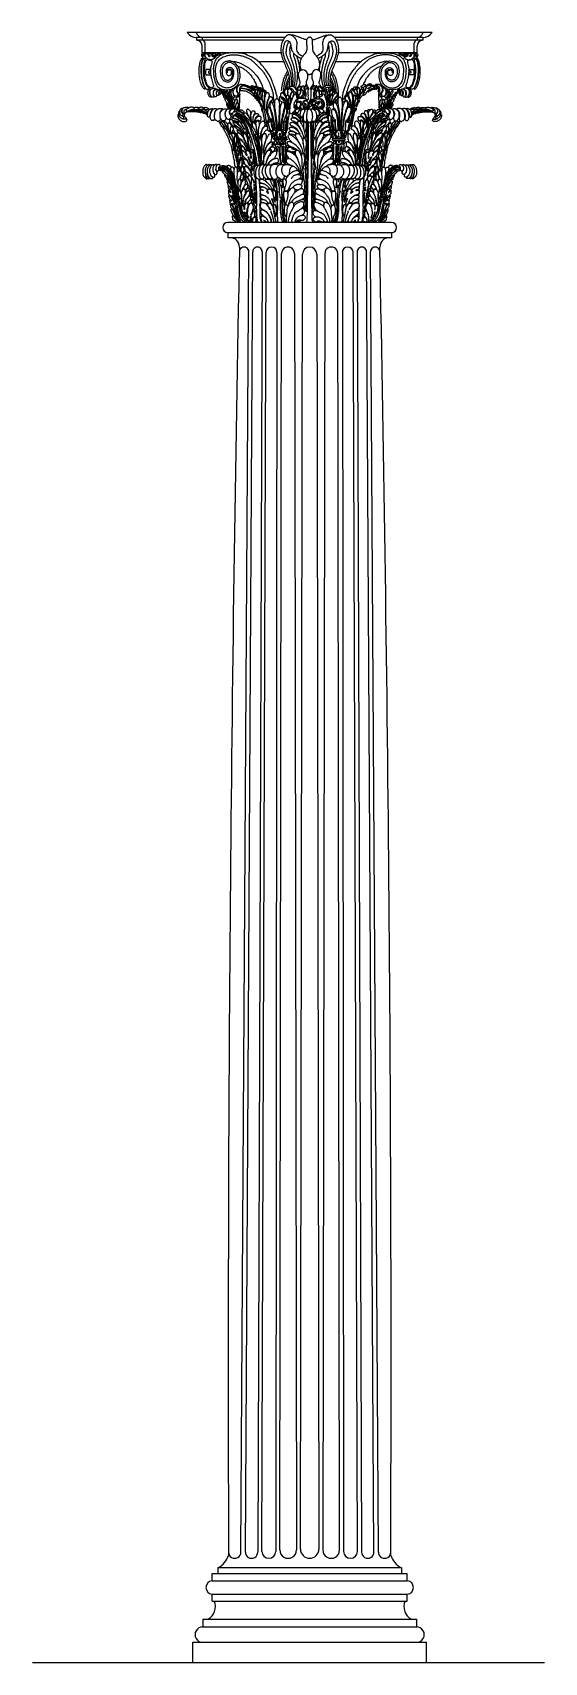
# Model space of a CAD drawing. Header units: millimetres. Extents: x 0 to 1128, y 0 to 3594.
import ezdxf

# ---------------------------------------------------------------- set-up
doc = ezdxf.new("R2010")
doc.units = ezdxf.units.MM
doc.layers.add('ceco.net 396 Corinthian column', color=7, linetype='Continuous')

msp = doc.modelspace()

# ---------------------------------------------------------------- linework, layer by layer
at = {"layer": 'ceco.net 396 Corinthian column'}
for p, q in [((880.7, 3593.6), (340.7, 3593.6)), ((556, 3582.6), (361.3, 3582.6)), ((361.3, 3582.6), (361.3, 3576.6)), ((551.9, 3576.6), (361.3, 3576.6)), ((373.8, 3548.9), (373.8, 3564)), ((374, 3582.6), (374, 3576.6)), ((380.3, 3548.9), (380.3, 3570.3)), ((860.2, 3582.6), (665.4, 3582.6)), ((860.2, 3576.6), (669.6, 3576.6)), ((841.1, 3548.9), (841.1, 3570.3)), ((847.4, 3582.6), (847.4, 3576.6)), ((847.7, 3548.9), (847.7, 3564)), ((860.2, 3582.6), (860.2, 3576.6)), ((547.8, 3548.9), (373.8, 3548.9)), ((553.6, 3529.4), (498.2, 3529.4)), ((723.2, 3529.4), (667.8, 3529.4)), ((847.7, 3548.9), (673.7, 3548.9)), ((790.9, 3175.2), (430.5, 3175.2)), ((790.9, 3152.3), (430.5, 3152.3)), ((430.5, 3152.3), (430.5, 3141.4)), ((430.5, 3141.5), (430.5, 3141.4)), ((430.5, 3141.5), (430.5, 3141.4)), ((430.5, 3141.5), (430.5, 3141.4)), ((430.5, 3141.5), (430.5, 3141.4)), ((430.5, 3141.5), (430.5, 3141.4)), ((790.9, 3141.4), (430.5, 3141.4)), ((790.9, 3152.3), (790.9, 3141.4)), ((459.1, 243.4), (476.8, 3110)), ((469, 243.4), (485.2, 3110)), ((506.2, 3110), (496.3, 243.1)), ((505.4, 244.8), (514.9, 3109)), ((538.6, 3109), (536.3, 244.8)), ((544.8, 248), (549, 3106.5)), ((577.3, 3106.5), (581.6, 248)), ((590.4, 249.8), (595.1, 3105.1)), ((626.4, 3105.1), (631.1, 249.8)), ((644.2, 3106.5), (639.8, 248)), ((676.6, 248), (672.5, 3106.5)), ((682.8, 3109), (685.2, 244.8)), ((716, 244.8), (706.5, 3109)), ((715.3, 3110), (725.2, 243.1)), ((752.4, 243.4), (736.2, 3110)), ((762.4, 243.4), (744.6, 3110)), ((395.5, 195.7), (825.9, 195.7)), ((395.5, 179.8), (395.5, 195.7)), ((395.5, 179.8), (825.9, 179.8)), ((408.6, 208.8), (408.6, 195.8)), ((812.9, 208.8), (408.6, 208.8)), ((812.9, 208.8), (812.9, 195.8)), ((825.9, 179.8), (825.9, 195.8)), ((395.5, 150.5), (825.9, 150.5)), ((395.5, 135.3), (395.5, 150.5)), ((825.9, 135.3), (825.9, 150.5)), ((395.5, 135.3), (825.9, 135.3)), ((373.7, 78.1), (847.7, 78.1)), ((375.4, 95.3), (375.4, 78.1)), ((375.4, 95.2), (846, 95.2)), ((846, 95.3), (846, 78.1)), ((353.3, 44.3), (868.2, 44.3)), ((353.3, 0), (353.3, 44.3)), ((868.2, 0), (868.2, 44.3)), ((0, 0), (1128.1, 0))]:
    msp.add_line(p, q, dxfattribs=at)
for points in [[(435.8, 3530.9), (446.5, 3529.5), (458.4, 3525.9), (468.8, 3520.4), (476.4, 3515.7), (484.7, 3508.5), (494, 3498.1), (499, 3491.3), (502.1, 3484.8), (505.7, 3476.7), (506, 3475.7)], [(785.7, 3530.9), (775, 3529.5), (763.1, 3525.9), (752.7, 3520.4), (745.1, 3515.7), (736.8, 3508.5), (727.5, 3498.1), (722.4, 3491.3), (719.4, 3484.8), (715.8, 3476.7), (714, 3473.3)]]:
    msp.add_lwpolyline(points, dxfattribs=at)
for centre, radius, start, end in [((361.8, 3608.3), 25.7, 215.0711, 268.8679), ((376.3, 3599.2), 16.8, 199.8193, 262.3974), ((361.3, 3564), 12.5, 0, 90), ((374, 3570.3), 6.29, 0, 90), ((847.4, 3570.3), 6.29, 90, 180), ((845.2, 3599.2), 16.8, 277.6026, 340.1807), ((860.2, 3564), 12.5, 90, 180), ((859.7, 3608.3), 25.7, 271.1321, 324.9289), ((430.5, 3163.7), 11.4, 90, 270), ((790.9, 3163.7), 11.4, 270, 90), ((435.3, 3120.7), 20.7, 0, 90), ((786.1, 3120.7), 20.7, 90, 180), ((122820.3, 651), 122389.1, 178.843752, 180.194266), ((466.3, 3110.2), 10.5, 358.811, 181.189), ((495.7, 3110.2), 10.5, 358.811, 181.189), ((526.8, 3108.9), 11.9, 0.5192, 179.4808), ((563.1, 3106.6), 14.2, 359.7129, 180.2871), ((610.7, 3105.1), 15.6, 0, 180), ((658.3, 3106.6), 14.2, 359.7129, 180.2871), ((694.6, 3108.9), 11.9, 0.5192, 179.4808), ((725.7, 3110.2), 10.5, 358.811, 181.189), ((755.1, 3110.2), 10.5, 358.811, 181.189), ((-121598.9, 651), 122389.1, 359.805734, 1.156248), ((385.9, 251.6), 48.5, 297.8486, 341.2945), ((445.5, 243.1), 13.6, 178.811, 1.189), ((482.7, 243.1), 13.6, 178.811, 1.189), ((520.8, 244.9), 15.4, 180.5192, 359.4808), ((563.2, 247.9), 18.4, 179.7129, 0.2871), ((610.7, 249.8), 20.3, 180, 0), ((658.2, 247.9), 18.4, 179.7129, 0.2871), ((700.6, 244.9), 15.4, 180.5192, 359.4808), ((738.8, 243.1), 13.6, 178.811, 1.189), ((776, 243.1), 13.6, 178.811, 1.189), ((835.5, 251.6), 48.5, 198.7055, 242.1514), ((396.7, 165.2), 14.7, 94.528, 265.472), ((824.8, 165.2), 14.7, 274.528, 85.472), ((372.1, 122.6), 30.9, 297.4353, 24.1857), ((849.4, 122.6), 30.9, 155.8143, 242.5647), ((374.9, 61.2), 16.9, 88.3096, 271.6904), ((846.5, 61.2), 16.9, 268.3096, 91.6904)]:
    msp.add_arc(centre, radius, start, end, dxfattribs=at)
for points, knots in [([(569.9, 3588.2), (568.9, 3588.5), (566.8, 3589), (563.2, 3588.6), (559.7, 3586.8), (556.4, 3583.1), (553, 3578.9), (550.3, 3573.5), (548.9, 3568), (547.4, 3562.1), (547.5, 3555.8), (547.4, 3549.4), (549, 3543.3), (550.4, 3537.1), (552.8, 3531.2), (555.5, 3525.3), (557.5, 3519.1), (559.6, 3514.2), (561.7, 3510.2), (562.5, 3507.1), (563.6, 3503.7), (565, 3499.1), (565.5, 3492.9), (566.6, 3486.4), (566, 3481), (565.7, 3477.8), (565.3, 3473.9)], [0, 0, 0, 0, 0.00228413, 0.00463266, 0.0075141, 0.01058839, 0.01524147, 0.01909302, 0.02337117, 0.02756967, 0.03215925, 0.03670964, 0.04139715, 0.04557582, 0.05038917, 0.05511305, 0.05956858, 0.06431572, 0.06662045, 0.06924183, 0.07117663, 0.07418343, 0.07973824, 0.08451047, 0.08821997, 0.0913591, 0.0913591, 0.0913591, 0.0913591]), ([(574.9, 3548.7), (573.7, 3550.9), (571.3, 3555.2), (570.3, 3562.3), (569.3, 3568.3), (567.4, 3572.9), (564.2, 3575.3), (560.3, 3575.5), (555.7, 3572.8), (554.3, 3566.5), (552.1, 3559.6), (551.1, 3551.7), (552.9, 3543.9), (555.6, 3535.5), (559.1, 3527.6), (562.5, 3520.1), (565.6, 3513.7), (568.1, 3506.7), (569.4, 3498.6), (569.9, 3491.1), (570.8, 3484.2), (570.2, 3479.8), (569.8, 3477.3), (569.4, 3474.7)], [0, 0, 0, 0, 0.0051914, 0.01061356, 0.01515515, 0.01839719, 0.02099199, 0.02326014, 0.02657161, 0.03130246, 0.03645804, 0.04236676, 0.04819046, 0.05357678, 0.06127623, 0.06674048, 0.07145108, 0.07655146, 0.08267181, 0.08888049, 0.09281063, 0.09765467, 0.09829348, 0.09829348, 0.09829348, 0.09829348]), ([(572.8, 3474.9), (573.8, 3480.2), (574.3, 3486.2), (574, 3495.1), (573.5, 3504.4), (571.6, 3513), (569.2, 3522), (565.8, 3529.5), (562.5, 3536.5), (560.5, 3542.3), (559.1, 3548.1), (559.3, 3554.2), (559.7, 3559.2), (560.7, 3562.5), (561, 3563.6)], [0.00620397, 0.00620397, 0.00620397, 0.00620397, 0.01191752, 0.01892972, 0.02545085, 0.03200128, 0.03768054, 0.04563179, 0.04964779, 0.05412209, 0.05896795, 0.06222949, 0.06736225, 0.06968662, 0.06968662, 0.06968662, 0.06968662]), ([(561, 3563.6), (561.3, 3564.8), (561.8, 3566.9), (563, 3569.8), (563.8, 3571.5), (564.2, 3572.3)], [0, 0, 0, 0, 0.01435435, 0.02603675, 0.03713608, 0.03713608, 0.03713608, 0.03713608]), ([(564.2, 3572.3), (564.3, 3572.5), (564.6, 3572.9), (565, 3573.6), (565.4, 3573.9), (565.6, 3574.1)], [0, 0, 0, 0, 0.000425473, 0.001049836, 0.001643701, 0.001643701, 0.001643701, 0.001643701]), ([(576.2, 3474.1), (577.2, 3477.6), (577.9, 3481.1), (578.5, 3486.5), (578.9, 3492.1), (579, 3498.3), (578.6, 3504.7), (577.5, 3511.9), (575.9, 3519), (574, 3526.1), (571.4, 3532.4), (569.3, 3538), (568.3, 3542.8), (567.5, 3547.1), (567.4, 3551.6), (567.2, 3556.8), (567.7, 3560.2), (568, 3561.9)], [0.00497226, 0.00497226, 0.00497226, 0.00497226, 0.00862428, 0.0127749, 0.01665158, 0.0206491, 0.02597937, 0.03053801, 0.03627918, 0.04161263, 0.04630661, 0.05102423, 0.05446487, 0.05675423, 0.06042117, 0.06418074, 0.0678935, 0.0678935, 0.0678935, 0.0678935]), ([(568, 3561.9), (568.1, 3562.7), (568.5, 3564.4), (569.1, 3566), (569.5, 3566.8)], [0, 0, 0, 0, 0.001651218, 0.003691704, 0.003691704, 0.003691704, 0.003691704]), ([(569.9, 3588.2), (572.1, 3587.1), (577, 3584.5), (582, 3576.4), (582.7, 3566.3), (580.8, 3557.2), (583.5, 3550.5), (586.9, 3546.7), (590.5, 3544.4), (593.3, 3542.4), (595.1, 3541.3), (595.6, 3541)], [0, 0, 0, 0, 0.00521564, 0.01180655, 0.01931041, 0.02677337, 0.03123646, 0.03417402, 0.03771362, 0.04026181, 0.04109032, 0.04109032, 0.04109032, 0.04109032]), ([(604.3, 3577.3), (602.9, 3577.8), (599.5, 3578.8), (594, 3580.7), (588.4, 3583), (583.4, 3584.9), (579.2, 3586.9), (574.8, 3587.9), (571.6, 3588.1), (569.9, 3588.2)], [0.00131034, 0.00131034, 0.00131034, 0.00131034, 0.00449134, 0.00904041, 0.01365417, 0.01767804, 0.02052328, 0.02360583, 0.02734063, 0.02734063, 0.02734063, 0.02734063]), ([(604.7, 3566.2), (604.7, 3563.4), (604.7, 3558.3), (603.5, 3551.3), (599, 3546.4), (595.8, 3541), (591.2, 3535.5), (589.2, 3528.3), (588.6, 3519.6), (591, 3513.9), (592.3, 3510.9)], [0, 0, 0, 0, 0.034439, 0.0611463, 0.0813707, 0.1120908, 0.1363014, 0.1661818, 0.1998369, 0.2381245, 0.2381245, 0.2381245, 0.2381245]), ([(604.7, 3566.2), (604.7, 3567.2), (604.7, 3569), (604.6, 3572.3), (604, 3575.6), (604.5, 3578.9), (606, 3580.5), (606.7, 3581.4), (607, 3581.7)], [0, 0, 0, 0, 0.01111387, 0.02149698, 0.0391383, 0.05161337, 0.05901317, 0.06479138, 0.06479138, 0.06479138, 0.06479138]), ([(607, 3581.7), (607.4, 3582.1), (608.2, 3582.7), (609.4, 3583.5), (610.3, 3583.7), (610.7, 3583.7)], [0, 0, 0, 0, 0.001150249, 0.002262674, 0.003093544, 0.003093544, 0.003093544, 0.003093544]), ([(614.5, 3581.7), (614.1, 3582.1), (613.2, 3582.7), (612, 3583.5), (611.1, 3583.7), (610.7, 3583.7)], [0, 0, 0, 0, 0.001150249, 0.002262674, 0.003093544, 0.003093544, 0.003093544, 0.003093544]), ([(616.7, 3566.2), (616.7, 3567.2), (616.8, 3569), (616.9, 3572.3), (617.4, 3575.6), (617, 3578.9), (615.5, 3580.5), (614.8, 3581.4), (614.5, 3581.7)], [0, 0, 0, 0, 0.01111387, 0.02149698, 0.0391383, 0.05161337, 0.05901317, 0.06479138, 0.06479138, 0.06479138, 0.06479138]), ([(616.7, 3566.2), (616.7, 3563.4), (616.7, 3558.3), (617.9, 3551.3), (622.5, 3546.4), (625.6, 3541), (630.2, 3535.5), (632.3, 3528.3), (632.8, 3519.6), (630.5, 3513.9), (629.2, 3510.9)], [0, 0, 0, 0, 0.034439, 0.0611463, 0.0813707, 0.1120908, 0.1363014, 0.1661818, 0.1998369, 0.2381245, 0.2381245, 0.2381245, 0.2381245]), ([(617.1, 3577.3), (618.5, 3577.8), (622, 3578.8), (627.4, 3580.7), (633.1, 3583), (638.1, 3584.9), (642.2, 3586.9), (646.7, 3587.9), (649.8, 3588.1), (651.6, 3588.2)], [0.00131034, 0.00131034, 0.00131034, 0.00131034, 0.00449134, 0.00904041, 0.01365417, 0.01767804, 0.02052328, 0.02360583, 0.02734063, 0.02734063, 0.02734063, 0.02734063]), ([(651.6, 3588.2), (649.4, 3587.1), (644.4, 3584.5), (639.4, 3576.4), (638.7, 3566.3), (640.6, 3557.2), (637.9, 3550.5), (634.5, 3546.7), (631, 3544.4), (628.1, 3542.4), (626.3, 3541.3), (625.8, 3541)], [0, 0, 0, 0, 0.00521564, 0.01180655, 0.01931041, 0.02677337, 0.03123646, 0.03417402, 0.03771362, 0.04026181, 0.04109032, 0.04109032, 0.04109032, 0.04109032]), ([(644.7, 3475), (644.3, 3477), (643.5, 3480.8), (643, 3486.5), (642.6, 3492.1), (642.5, 3498.3), (642.9, 3504.7), (643.9, 3511.9), (645.5, 3519), (647.4, 3526.1), (650.1, 3532.4), (652.1, 3538), (653.2, 3542.8), (654, 3547.1), (654.1, 3551.6), (654.2, 3556.8), (653.7, 3560.2), (653.5, 3561.9)], [0.00429968, 0.00429968, 0.00429968, 0.00429968, 0.00862428, 0.0127749, 0.01665158, 0.0206491, 0.02597937, 0.03053801, 0.03627918, 0.04161263, 0.04630661, 0.05102423, 0.05446487, 0.05675423, 0.06042117, 0.06418074, 0.0678935, 0.0678935, 0.0678935, 0.0678935]), ([(646.5, 3548.7), (647.7, 3550.9), (650.2, 3555.2), (651.2, 3562.3), (652.1, 3568.3), (654, 3572.9), (657.2, 3575.3), (661.2, 3575.5), (665.7, 3572.8), (667.1, 3566.5), (669.3, 3559.6), (670.4, 3551.7), (668.6, 3543.9), (665.9, 3535.5), (662.3, 3527.6), (658.9, 3520.1), (655.8, 3513.7), (653.3, 3506.7), (652.1, 3498.6), (651.5, 3491.1), (650.7, 3484.2), (651.3, 3479.8), (651.7, 3477.2), (651.7, 3476.9)], [0, 0, 0, 0, 0.0051914, 0.01061356, 0.01515515, 0.01839719, 0.02099199, 0.02326014, 0.02657161, 0.03130246, 0.03645804, 0.04236676, 0.04819046, 0.05357678, 0.06127623, 0.06674048, 0.07145108, 0.07655146, 0.08267181, 0.08888049, 0.09281063, 0.09765467, 0.0983768, 0.0983768, 0.0983768, 0.0983768]), ([(648.2, 3477.1), (647.7, 3479.9), (647.1, 3486), (647.5, 3495.1), (648, 3504.4), (649.9, 3513), (652.3, 3522), (655.7, 3529.5), (658.9, 3536.5), (661, 3542.3), (662.3, 3548.1), (662.2, 3554.2), (661.7, 3559.2), (660.7, 3562.5), (660.4, 3563.6)], [0.00578852, 0.00578852, 0.00578852, 0.00578852, 0.01191752, 0.01892972, 0.02545085, 0.03200128, 0.03768054, 0.04563179, 0.04964779, 0.05412209, 0.05896795, 0.06222949, 0.06736225, 0.06968662, 0.06968662, 0.06968662, 0.06968662]), ([(651.6, 3588.2), (652.6, 3588.5), (654.7, 3589), (658.2, 3588.6), (661.8, 3586.8), (665.1, 3583.1), (668.5, 3578.9), (671.1, 3573.5), (672.5, 3568), (674.1, 3562.1), (674, 3555.8), (674.1, 3549.4), (672.4, 3543.3), (671, 3537.1), (668.7, 3531.2), (666, 3525.3), (663.9, 3519.1), (661.8, 3514.2), (659.8, 3510.2), (658.9, 3507.1), (657.9, 3503.7), (656.5, 3499.1), (655.9, 3492.9), (654.9, 3486.4), (655.5, 3480.9), (655.7, 3477.6), (656, 3476)], [0, 0, 0, 0, 0.00228413, 0.00463266, 0.0075141, 0.01058839, 0.01524147, 0.01909302, 0.02337117, 0.02756967, 0.03215925, 0.03670964, 0.04139715, 0.04557582, 0.05038917, 0.05511305, 0.05956858, 0.06431572, 0.06662045, 0.06924183, 0.07117663, 0.07418343, 0.07973824, 0.08451047, 0.08821997, 0.09161811, 0.09161811, 0.09161811, 0.09161811]), ([(653.5, 3561.9), (653.3, 3562.7), (653, 3564.4), (652.4, 3566), (652, 3566.8)], [0, 0, 0, 0, 0.001651218, 0.003691704, 0.003691704, 0.003691704, 0.003691704]), ([(657.2, 3572.3), (657.1, 3572.5), (656.9, 3572.9), (656.4, 3573.6), (656, 3573.9), (655.9, 3574.1)], [0, 0, 0, 0, 0.000425473, 0.001049836, 0.001643701, 0.001643701, 0.001643701, 0.001643701]), ([(660.4, 3563.6), (660.2, 3564.8), (659.7, 3566.9), (658.5, 3569.8), (657.6, 3571.5), (657.2, 3572.3)], [0, 0, 0, 0, 0.01435435, 0.02603675, 0.03713608, 0.03713608, 0.03713608, 0.03713608]), ([(372, 3535.5), (370.3, 3531.4), (368.6, 3527.1), (368.8, 3523.3), (366.9, 3517.5), (367.1, 3511.8), (367.1, 3506.3), (367.4, 3500.4), (368.1, 3494.9), (368.9, 3489.4), (370.3, 3484.8), (371.4, 3480.2), (373.3, 3476.5), (374.9, 3473), (376.9, 3470.4), (378.5, 3469.1), (380.2, 3468.8), (380.8, 3470.4), (379.3, 3472.2), (377.4, 3475.7), (375.4, 3480.5), (373.2, 3486.5), (372.2, 3492.4), (371.5, 3498.4), (371.2, 3504.2), (370.8, 3510.2), (370.9, 3516.8), (371.7, 3522.8), (372.2, 3527.9), (373.2, 3531), (374, 3533.4), (374.7, 3534.9), (375.3, 3536.2), (375, 3537), (374.7, 3537.6), (373.9, 3537.4), (373.1, 3537.1), (372.5, 3536.3), (372.2, 3535.7), (372, 3535.5)], [0.0032163, 0.0032163, 0.0032163, 0.0032163, 0.0052631, 0.0090491, 0.0137707, 0.0171903, 0.0215658, 0.025489, 0.0299333, 0.0333291, 0.0375965, 0.0402142, 0.0434981, 0.0464613, 0.0485426, 0.0503414, 0.0509831, 0.0517796, 0.0531828, 0.0557368, 0.06033, 0.0644752, 0.0694065, 0.0732057, 0.0774481, 0.0818693, 0.0862147, 0.0916156, 0.0948595, 0.0971589, 0.0987359, 0.1000933, 0.1009796, 0.1014896, 0.1018894, 0.1022748, 0.1029977, 0.103819, 0.1044224, 0.1044224, 0.1044224, 0.1044224]), ([(375.7, 3534.4), (376.2, 3534.8), (377, 3535.7), (378.6, 3535.5), (379.9, 3534.8), (380.5, 3533.3), (379.4, 3532), (379.3, 3529.9), (378.2, 3526.4), (377.5, 3521.6), (376.6, 3515.8), (376.6, 3508.8), (377.3, 3501.4), (377.8, 3493.7), (379.8, 3487.2), (381.7, 3480.8), (384, 3475.9), (387.1, 3473.3), (388.7, 3472.1), (389.1, 3470.4), (388.1, 3469.5), (387.1, 3468.7), (385.6, 3469), (383.8, 3468.9), (381.7, 3470), (379.9, 3472.5), (377.8, 3476.6), (375.8, 3482.5), (373.7, 3488.6), (372.6, 3494.7), (372.2, 3500.2), (371.9, 3506.2), (371.3, 3512.3), (372.4, 3518.2), (372, 3523.3), (373.3, 3527.5), (374.2, 3531.3), (375.2, 3533.4), (375.7, 3534.4)], [0, 0, 0, 0, 0.0071949, 0.0129402, 0.01852, 0.0238117, 0.0293721, 0.0369197, 0.0492104, 0.0720868, 0.0953157, 0.1194572, 0.1549983, 0.183611, 0.2116563, 0.2355441, 0.2636815, 0.2745243, 0.2828123, 0.2876461, 0.2925768, 0.297419, 0.3026833, 0.3103739, 0.3189308, 0.3287905, 0.3473962, 0.3737239, 0.4026351, 0.4240141, 0.447774, 0.4682522, 0.4964724, 0.5199942, 0.5385748, 0.5567224, 0.572615, 0.5850205, 0.5850205, 0.5850205, 0.5850205]), ([(377.1, 3545.1), (377.1, 3545.5), (377.1, 3546.1), (377.5, 3546.9), (378.3, 3547), (378.9, 3547), (379.5, 3546.8), (379.7, 3545.9), (379.3, 3545.1), (379.1, 3544.1), (379.1, 3543.1), (379.4, 3542), (379.8, 3540.9), (380.3, 3539.7), (380.8, 3538.6), (381.3, 3537.7), (381.6, 3536.7), (380.9, 3535.9), (379.8, 3535.9), (378.6, 3536.2), (377.1, 3536.4), (375.8, 3537.2), (374.7, 3538.5), (373.7, 3539.8), (372.8, 3541.3), (372.6, 3542.9), (372.4, 3544.4), (372.8, 3545.6), (373.2, 3546.6), (374, 3547.2), (375, 3547.2), (376, 3546.7), (376.3, 3545.6), (376.5, 3544.4), (375.8, 3543.7), (375, 3543.3), (375.1, 3542.4), (375.6, 3541.7), (376.3, 3541.3), (377.2, 3541.3), (377.6, 3541.9), (377.8, 3542.4), (377.8, 3543.1), (377.3, 3543.6), (377, 3544.2), (377, 3544.8), (377.1, 3545.1)], [0, 0, 0, 0, 0.0039521, 0.0072229, 0.0097328, 0.0124983, 0.0145834, 0.017472, 0.0219951, 0.0248371, 0.0294895, 0.0337526, 0.038877, 0.0435167, 0.0488383, 0.0530766, 0.0567316, 0.059801, 0.0634612, 0.0694161, 0.0748983, 0.0814652, 0.0873216, 0.0942173, 0.1013856, 0.1079088, 0.1137699, 0.1189545, 0.1225781, 0.1259262, 0.1302418, 0.1334818, 0.1385744, 0.1430549, 0.146986, 0.1494361, 0.1528825, 0.1559901, 0.159075, 0.1623561, 0.1646753, 0.1670762, 0.1696844, 0.1721698, 0.1744829, 0.1784565, 0.1784565, 0.1784565, 0.1784565]), ([(384, 3533.9), (382.7, 3531.7), (379.1, 3525.8), (379.8, 3515.2), (378.5, 3505.2), (379.5, 3496.4), (381.2, 3488.9), (383.4, 3482.2), (386, 3476.9), (389.2, 3473.7), (392.1, 3471.8), (394.8, 3472.1), (397.3, 3472.8), (398.9, 3474.8), (398.6, 3477.6), (397.4, 3481.3), (395.7, 3486.3), (394.2, 3492.8), (392.9, 3499.3), (392, 3506.4), (392.2, 3513.6), (392.9, 3520.7), (395, 3526.3), (395.3, 3529.6), (395.7, 3532.7), (392.4, 3532.2), (389.9, 3532.6), (387.7, 3533.7), (385.7, 3534.3), (384.6, 3534.1), (384, 3533.9)], [0, 0, 0, 0, 0.0306123, 0.0810081, 0.1206157, 0.1519404, 0.1862542, 0.2119886, 0.2361488, 0.2555156, 0.2650517, 0.2765123, 0.2861373, 0.2948867, 0.3044865, 0.3183326, 0.3417811, 0.3664871, 0.3982415, 0.4216022, 0.4516764, 0.4830858, 0.5073809, 0.5196165, 0.5270211, 0.536585, 0.5483099, 0.5596855, 0.5662157, 0.5729088, 0.5729088, 0.5729088, 0.5729088]), ([(387.8, 3541.8), (387.5, 3542.2), (386.8, 3543), (387.3, 3544.6), (386.4, 3546.1), (384.9, 3546.7), (383.2, 3547.2), (381.5, 3547.2), (380, 3546.1), (380.1, 3543.8), (380.6, 3541.5), (381.7, 3538.9), (384, 3537.1), (386, 3534.8), (388.8, 3534.3), (391.4, 3533.6), (394, 3533.8), (396.4, 3534.2), (398.6, 3535.2), (400.2, 3536.4), (401.6, 3537.6), (402.1, 3538.7), (402.3, 3540), (400.2, 3540.1), (398.5, 3540), (396.4, 3541), (395.3, 3542.6), (394.6, 3544.3), (393.8, 3546), (392.2, 3547), (390.6, 3547.2), (389.3, 3547.4), (387.7, 3547.1), (388.2, 3545.1), (388.4, 3543.8), (388.7, 3542.3), (389.9, 3542), (390.5, 3542.5), (391.3, 3542.2), (391, 3541.4), (390.3, 3541.3), (389.7, 3540.7), (388.6, 3541.1), (388.1, 3541.6), (387.8, 3541.8)], [0, 0, 0, 0, 0.0057608, 0.0122047, 0.0179741, 0.0241533, 0.0317531, 0.0386786, 0.0439307, 0.0518091, 0.0630932, 0.0733881, 0.0844587, 0.0978464, 0.1079106, 0.1182125, 0.1292799, 0.1386764, 0.1477526, 0.1566947, 0.1632077, 0.168771, 0.1715328, 0.1763436, 0.1874397, 0.1952719, 0.2021779, 0.2097985, 0.2178526, 0.2238571, 0.2309063, 0.2364556, 0.2408245, 0.2472685, 0.2547613, 0.2592952, 0.2635664, 0.2663694, 0.2683959, 0.2709764, 0.2730029, 0.2765497, 0.2807832, 0.2849985, 0.2849985, 0.2849985, 0.2849985]), ([(396.3, 3545.6), (396, 3545.7), (395.6, 3546), (395.2, 3546.8), (395.9, 3547.4), (397, 3547.1), (398.8, 3547.1), (400.6, 3547.2), (402.3, 3547), (403.2, 3547.4), (404.1, 3547.2), (404.5, 3546.5), (404.7, 3545.7), (403.7, 3545.1), (402.7, 3544.2), (401.2, 3544), (399.7, 3543.8), (398.4, 3544.3), (397.1, 3544.9), (396.5, 3545.4), (396.3, 3545.6)], [0, 0, 0, 0, 0.00345148, 0.00637556, 0.00870988, 0.01300693, 0.01896156, 0.03019413, 0.03498494, 0.03867812, 0.04192228, 0.04466892, 0.04732967, 0.05106571, 0.056383, 0.06387357, 0.06833821, 0.07455434, 0.08061161, 0.08423037, 0.08423037, 0.08423037, 0.08423037]), ([(398.1, 3541.8), (398, 3542), (397.9, 3542.4), (398.1, 3543.1), (398.8, 3543.1), (399.6, 3542.8), (400.6, 3542.6), (401.8, 3542.5), (403.1, 3543.2), (404.6, 3544.3), (406.3, 3545.2), (407.3, 3546), (408.1, 3546.3), (408.9, 3546.1), (408.9, 3545.3), (408.8, 3544.4), (406.8, 3543.2), (405, 3541.9), (403, 3541), (402, 3540.7), (401, 3540.7), (400.1, 3540.8), (399.3, 3541), (398.6, 3541.2), (398.3, 3541.6), (398.1, 3541.8)], [0, 0, 0, 0, 0.0021529, 0.0047537, 0.0071219, 0.0103343, 0.0149227, 0.0194242, 0.0235079, 0.0326323, 0.0418683, 0.0452881, 0.0487492, 0.0512319, 0.0535992, 0.0563436, 0.0625331, 0.0787962, 0.0841465, 0.0882296, 0.0914455, 0.0953212, 0.0986254, 0.1013933, 0.1044815, 0.1044815, 0.1044815, 0.1044815]), ([(538, 3455.1), (538, 3455.1), (537.2, 3462.8), (532.8, 3472.6), (527.9, 3487.3), (522, 3500.7), (513, 3512.1), (505.1, 3522.7), (496.9, 3531), (488.5, 3536.9), (480.5, 3541.2), (473.6, 3543.6), (467.6, 3547), (460.7, 3548.2), (453.1, 3548.6), (445.7, 3548.8), (438.8, 3549), (432.3, 3548.6), (427.9, 3547.9), (425.8, 3547.6), (425.6, 3547.5), (422.2, 3546.8), (416.2, 3544.6), (408.5, 3539.7), (402.6, 3533.2), (400.4, 3524.9), (398, 3517.6), (398.5, 3509.5), (398.9, 3501.4), (399.9, 3493.5), (401.9, 3486.4), (403.8, 3479.8), (407.6, 3474.3), (412.4, 3471.1), (417.3, 3468.5), (422.9, 3467.7), (428.1, 3467.4), (433.5, 3467.7), (438.4, 3468.7), (443.6, 3471.4), (447.6, 3474.2), (450.2, 3476.8), (451.2, 3478)], [0.3376614, 0.3376614, 0.3376614, 0.3376614, 0.3382944, 0.3515998, 0.360868, 0.3717395, 0.3829936, 0.3919379, 0.4001556, 0.4078907, 0.4140453, 0.4195997, 0.4235408, 0.4288041, 0.4345377, 0.4399676, 0.4446365, 0.4494088, 0.4540486, 0.4540486, 0.4540486, 0.4545871, 0.4614571, 0.4675179, 0.4741493, 0.4798402, 0.4856358, 0.4905795, 0.497184, 0.5030103, 0.5077316, 0.5131545, 0.51778, 0.521578, 0.5255443, 0.5296657, 0.5334308, 0.5369072, 0.5411632, 0.5441804, 0.549404, 0.5515082, 0.5515082, 0.5515082, 0.5515082]), ([(447.4, 3480.2), (447.1, 3479.8), (445.8, 3478.3), (442.9, 3476.4), (439.4, 3474), (435.4, 3472.3), (431.5, 3471.7), (427.7, 3471.2), (423.9, 3471.9), (420.4, 3473.4), (416.5, 3474.7), (413.1, 3477.4), (409.6, 3481), (407.3, 3485.3), (405.9, 3489.3), (404.7, 3493.1), (404.1, 3497.1), (403.7, 3501.6), (403.5, 3506.1), (403.2, 3510.6), (403.2, 3514.5), (403.9, 3518.1), (405.3, 3523), (406.7, 3528.9), (411.5, 3533.6), (415.4, 3537.4), (420.4, 3540.1), (426, 3541.9), (431.5, 3543.8), (437.2, 3544.4), (442.6, 3544.7), (449.3, 3545), (456.3, 3543.1), (463.6, 3541.8), (469.8, 3539.4), (475.3, 3536.7), (481, 3534), (486.7, 3529.6), (492, 3524.6), (497, 3518.9), (502.4, 3513.5), (507.7, 3507.8), (512.2, 3501.3), (515.8, 3495), (519.1, 3488.8), (522, 3483.2), (524.2, 3477.6), (525.4, 3472.5), (527.5, 3467.6), (529.2, 3462.9), (529.8, 3459.1), (530.1, 3457.7), (530.3, 3455.9)], [0.1414173, 0.1414173, 0.1414173, 0.1414173, 0.1426489, 0.1455933, 0.1487545, 0.1518165, 0.1547788, 0.1573651, 0.159833, 0.1630226, 0.1656089, 0.1685633, 0.1722784, 0.1763226, 0.178961, 0.1815104, 0.1848382, 0.1875854, 0.1911981, 0.1945302, 0.197267, 0.1996937, 0.2022624, 0.2083876, 0.2121994, 0.2165496, 0.2200131, 0.224325, 0.2291429, 0.2324503, 0.2366637, 0.2409541, 0.2467774, 0.2521241, 0.2568884, 0.2608769, 0.2654286, 0.2703562, 0.2762446, 0.2811817, 0.2866854, 0.2926408, 0.2978881, 0.3037268, 0.3081588, 0.3129326, 0.3174277, 0.3210177, 0.324186, 0.3288149, 0.3316196, 0.3318436, 0.3318436, 0.3318436, 0.3318436]), ([(409.7, 3546.9), (409.6, 3546.8), (409.2, 3546.4), (409.6, 3545.4), (410.3, 3545), (410.8, 3544.1), (412, 3544.2), (413, 3544.8), (413.8, 3545.5), (414.7, 3546.5), (413.8, 3547.3), (412.9, 3547.1), (411.8, 3547.3), (410.7, 3547.4), (410, 3547.1), (409.7, 3546.9)], [0, 0, 0, 0, 0.00233122, 0.00623565, 0.00975296, 0.01270895, 0.01730176, 0.02130387, 0.02665567, 0.03109977, 0.03419219, 0.03737509, 0.0419679, 0.04733857, 0.05064088, 0.05064088, 0.05064088, 0.05064088]), ([(451.2, 3478), (451.8, 3478.8), (453.6, 3481.1), (455.4, 3485.9), (457.2, 3491.7), (457.4, 3498.7), (457.2, 3506.1), (455.7, 3514), (451.3, 3520.8), (446.2, 3526.8), (440.1, 3530.1), (434, 3531.4), (427.9, 3530.4), (421.7, 3528), (416.7, 3523), (414.4, 3516.4), (413.4, 3508.8), (414.1, 3501.4), (416, 3494.3), (419.7, 3488.8), (424.7, 3485.8), (429.9, 3484.5), (433.1, 3485.5), (434.5, 3486)], [0, 0, 0, 0, 0.0125503, 0.0342219, 0.0603169, 0.0845329, 0.1170004, 0.1491686, 0.1782946, 0.2131798, 0.2421209, 0.258768, 0.2867932, 0.3141331, 0.3373985, 0.368765, 0.3954369, 0.427803, 0.4568552, 0.4825902, 0.5047343, 0.525754, 0.5437021, 0.5437021, 0.5437021, 0.5437021]), ([(447.4, 3480.2), (448.5, 3481.4), (451.4, 3484.6), (452.7, 3491.8), (453.4, 3500.1), (452.7, 3508.5), (450.4, 3516.1), (446.1, 3521.4), (441.6, 3524.7), (437.1, 3528), (430.9, 3527.6), (424.4, 3525), (421.6, 3520.8), (420, 3518.6)], [0, 0, 0, 0, 0.0191392, 0.0502042, 0.0844076, 0.1186565, 0.1508487, 0.1777366, 0.1972673, 0.2191513, 0.2406847, 0.2681999, 0.2997704, 0.2997704, 0.2997704, 0.2997704]), ([(574.9, 3548.7), (575.4, 3548.1), (576.7, 3546.5), (578.9, 3544.4), (581.1, 3542.7), (583.2, 3541.3), (585.4, 3540), (587.4, 3538.7), (589.3, 3537.7), (590.9, 3536.9), (591.8, 3536.5), (592.3, 3536.4)], [0, 0, 0, 0, 0.0018665, 0.00440142, 0.00632961, 0.00805294, 0.00973342, 0.01170093, 0.01332307, 0.01437286, 0.01545823, 0.01545823, 0.01545823, 0.01545823]), ([(575.5, 3547.2), (575.5, 3547.4), (575.5, 3547.6), (575.5, 3547.9), (575.5, 3548)], [0, 0, 0, 0, 0.0003323379, 0.0005421717, 0.0005421717, 0.0005421717, 0.0005421717]), ([(579.3, 3470.6), (580, 3472.5), (580.7, 3474.7), (582.1, 3478.8), (583.1, 3485.1), (583.8, 3492.8), (584.5, 3501), (584, 3510.1), (582.3, 3518.3), (580.9, 3525.6), (579.3, 3531.5), (577.9, 3535.7), (576.2, 3539.3), (575.9, 3542.1), (575.5, 3544.5), (575.5, 3545.9), (575.5, 3547.2)], [0.00251398, 0.00251398, 0.00251398, 0.00251398, 0.00302027, 0.00740972, 0.01193734, 0.01661143, 0.02418041, 0.02966581, 0.03600347, 0.04227561, 0.04561845, 0.04908187, 0.05178697, 0.05425777, 0.0556967, 0.05831184, 0.05831184, 0.05831184, 0.05831184]), ([(589.1, 3508.7), (589.1, 3509.4), (589.2, 3512), (588.7, 3516.2), (588, 3521.6), (587.1, 3526.5), (586, 3530.6), (585.4, 3533.6), (584, 3536.5), (583.5, 3538.9), (583.4, 3540.5), (583.4, 3541), (583.4, 3541.2)], [0.00058208, 0.00058208, 0.00058208, 0.00058208, 0.00214867, 0.00617549, 0.00964016, 0.01386844, 0.01689122, 0.01883506, 0.02104896, 0.02317099, 0.02403969, 0.02436875, 0.02436875, 0.02436875, 0.02436875]), ([(646.5, 3548.7), (646, 3548.1), (644.7, 3546.5), (642.6, 3544.4), (640.3, 3542.7), (638.2, 3541.3), (636.1, 3540), (634, 3538.7), (632.1, 3537.7), (630.6, 3536.9), (629.6, 3536.5), (629.2, 3536.4)], [0, 0, 0, 0, 0.0018665, 0.00440142, 0.00632961, 0.00805294, 0.00973342, 0.01170093, 0.01332307, 0.01437286, 0.01545823, 0.01545823, 0.01545823, 0.01545823]), ([(632.3, 3508.7), (632.3, 3509.4), (632.3, 3512), (632.8, 3516.2), (633.4, 3521.6), (634.3, 3526.5), (635.5, 3530.6), (636.1, 3533.6), (637.4, 3536.5), (638, 3538.9), (638, 3540.5), (638, 3541), (638, 3541.2)], [0.00058208, 0.00058208, 0.00058208, 0.00058208, 0.00214867, 0.00617549, 0.00964016, 0.01386844, 0.01689122, 0.01883506, 0.02104896, 0.02317099, 0.02403969, 0.02436875, 0.02436875, 0.02436875, 0.02436875]), ([(641.6, 3472.2), (641.5, 3472.5), (640.8, 3474.6), (639.4, 3478.8), (638.3, 3485.1), (637.7, 3492.8), (636.9, 3501), (637.5, 3510.1), (639.1, 3518.3), (640.6, 3525.6), (642.2, 3531.5), (643.5, 3535.7), (645.2, 3539.3), (645.6, 3542.1), (645.9, 3544.5), (646, 3545.9), (645.9, 3547.2)], [0.00248034, 0.00248034, 0.00248034, 0.00248034, 0.00302027, 0.00740972, 0.01193734, 0.01661143, 0.02418041, 0.02966581, 0.03600347, 0.04227561, 0.04561845, 0.04908187, 0.05178697, 0.05425777, 0.0556967, 0.05831184, 0.05831184, 0.05831184, 0.05831184]), ([(645.9, 3547.2), (645.9, 3547.4), (645.9, 3547.6), (645.9, 3547.9), (645.9, 3548)], [0, 0, 0, 0, 0.0003323379, 0.0005421717, 0.0005421717, 0.0005421717, 0.0005421717]), ([(683.4, 3455.1), (683.4, 3455.1), (684.3, 3462.8), (688.7, 3472.6), (693.5, 3487.3), (699.5, 3500.7), (708.4, 3512.1), (716.4, 3522.7), (724.5, 3531), (732.9, 3536.9), (741, 3541.2), (747.8, 3543.6), (753.8, 3547), (760.8, 3548.2), (768.4, 3548.6), (775.7, 3548.8), (782.7, 3549), (789.2, 3548.6), (793.5, 3547.9), (795.6, 3547.6), (795.9, 3547.5), (799.2, 3546.8), (805.2, 3544.6), (812.9, 3539.7), (818.8, 3533.2), (821, 3524.9), (823.4, 3517.6), (823, 3509.5), (822.6, 3501.4), (821.6, 3493.5), (819.6, 3486.4), (817.6, 3479.8), (813.9, 3474.3), (809, 3471.1), (804.1, 3468.5), (798.6, 3467.7), (793.3, 3467.4), (788, 3467.7), (783, 3468.7), (777.9, 3471.4), (773.8, 3474.2), (771.2, 3476.8), (770.3, 3478)], [0.3376614, 0.3376614, 0.3376614, 0.3376614, 0.3382944, 0.3515998, 0.360868, 0.3717395, 0.3829936, 0.3919379, 0.4001556, 0.4078907, 0.4140453, 0.4195997, 0.4235408, 0.4288041, 0.4345377, 0.4399676, 0.4446365, 0.4494088, 0.4540486, 0.4540486, 0.4540486, 0.4545871, 0.4614571, 0.4675179, 0.4741493, 0.4798402, 0.4856358, 0.4905795, 0.497184, 0.5030103, 0.5077316, 0.5131545, 0.51778, 0.521578, 0.5255443, 0.5296657, 0.5334308, 0.5369072, 0.5411632, 0.5441804, 0.549404, 0.5515082, 0.5515082, 0.5515082, 0.5515082]), ([(774, 3480.2), (774.4, 3479.8), (775.7, 3478.3), (778.5, 3476.4), (782.1, 3474), (786, 3472.3), (790, 3471.7), (793.7, 3471.2), (797.5, 3471.9), (801.1, 3473.4), (804.9, 3474.7), (808.3, 3477.4), (811.8, 3481), (814.2, 3485.3), (815.5, 3489.3), (816.8, 3493.1), (817.4, 3497.1), (817.8, 3501.6), (817.9, 3506.1), (818.3, 3510.6), (818.2, 3514.5), (817.5, 3518.1), (816.1, 3523), (814.8, 3528.9), (809.9, 3533.6), (806, 3537.4), (801, 3540.1), (795.5, 3541.9), (790, 3543.8), (784.3, 3544.4), (778.8, 3544.7), (772.1, 3545), (765.1, 3543.1), (757.8, 3541.8), (751.7, 3539.4), (746.1, 3536.7), (740.4, 3534), (734.8, 3529.6), (729.5, 3524.6), (724.4, 3518.9), (719.1, 3513.5), (713.8, 3507.8), (709.2, 3501.3), (705.7, 3495), (702.3, 3488.8), (699.5, 3483.2), (697.3, 3477.6), (696.1, 3472.5), (693.9, 3467.6), (692.2, 3462.9), (691.6, 3459.1), (691.4, 3457.7), (691.2, 3455.9)], [0.1414173, 0.1414173, 0.1414173, 0.1414173, 0.1426489, 0.1455933, 0.1487545, 0.1518165, 0.1547788, 0.1573651, 0.159833, 0.1630226, 0.1656089, 0.1685633, 0.1722784, 0.1763226, 0.178961, 0.1815104, 0.1848382, 0.1875854, 0.1911981, 0.1945302, 0.197267, 0.1996937, 0.2022624, 0.2083876, 0.2121994, 0.2165496, 0.2200131, 0.224325, 0.2291429, 0.2324503, 0.2366637, 0.2409541, 0.2467774, 0.2521241, 0.2568884, 0.2608769, 0.2654286, 0.2703562, 0.2762446, 0.2811817, 0.2866854, 0.2926408, 0.2978881, 0.3037268, 0.3081588, 0.3129326, 0.3174277, 0.3210177, 0.324186, 0.3288149, 0.3316196, 0.3318436, 0.3318436, 0.3318436, 0.3318436]), ([(770.3, 3478), (769.6, 3478.8), (767.9, 3481.1), (766, 3485.9), (764.3, 3491.7), (764.1, 3498.7), (764.3, 3506.1), (765.7, 3514), (770.2, 3520.8), (775.3, 3526.8), (781.4, 3530.1), (787.5, 3531.4), (793.5, 3530.4), (799.8, 3528), (804.8, 3523), (807, 3516.4), (808.1, 3508.8), (807.4, 3501.4), (805.4, 3494.3), (801.8, 3488.8), (796.7, 3485.8), (791.5, 3484.5), (788.4, 3485.5), (786.9, 3486)], [0, 0, 0, 0, 0.0125503, 0.0342219, 0.0603169, 0.0845329, 0.1170004, 0.1491686, 0.1782946, 0.2131798, 0.2421209, 0.258768, 0.2867932, 0.3141331, 0.3373985, 0.368765, 0.3954369, 0.427803, 0.4568552, 0.4825902, 0.5047343, 0.525754, 0.5437021, 0.5437021, 0.5437021, 0.5437021]), ([(774, 3480.2), (772.9, 3481.4), (770, 3484.6), (768.8, 3491.8), (768, 3500.1), (768.7, 3508.5), (771, 3516.1), (775.3, 3521.4), (779.9, 3524.7), (784.3, 3528), (790.5, 3527.6), (797, 3525), (799.9, 3520.8), (801.4, 3518.6)], [0, 0, 0, 0, 0.0191392, 0.0502042, 0.0844076, 0.1186565, 0.1508487, 0.1777366, 0.1972673, 0.2191513, 0.2406847, 0.2681999, 0.2997704, 0.2997704, 0.2997704, 0.2997704]), ([(811.7, 3546.9), (811.8, 3546.8), (812.2, 3546.4), (811.9, 3545.4), (811.1, 3545), (810.6, 3544.1), (809.5, 3544.2), (808.5, 3544.8), (807.7, 3545.5), (806.8, 3546.5), (807.6, 3547.3), (808.6, 3547.1), (809.6, 3547.3), (810.8, 3547.4), (811.4, 3547.1), (811.7, 3546.9)], [0, 0, 0, 0, 0.00233122, 0.00623565, 0.00975296, 0.01270895, 0.01730176, 0.02130387, 0.02665567, 0.03109977, 0.03419219, 0.03737509, 0.0419679, 0.04733857, 0.05064088, 0.05064088, 0.05064088, 0.05064088]), ([(823.3, 3541.8), (823.4, 3542), (823.6, 3542.4), (823.4, 3543.1), (822.6, 3543.1), (821.8, 3542.8), (820.8, 3542.6), (819.7, 3542.5), (818.3, 3543.2), (816.8, 3544.3), (815.2, 3545.2), (814.1, 3546), (813.4, 3546.3), (812.6, 3546.1), (812.5, 3545.3), (812.7, 3544.4), (814.7, 3543.2), (816.5, 3541.9), (818.4, 3541), (819.5, 3540.7), (820.4, 3540.7), (821.3, 3540.8), (822.1, 3541), (822.9, 3541.2), (823.2, 3541.6), (823.3, 3541.8)], [0, 0, 0, 0, 0.0021529, 0.0047537, 0.0071219, 0.0103343, 0.0149227, 0.0194242, 0.0235079, 0.0326323, 0.0418683, 0.0452881, 0.0487492, 0.0512319, 0.0535992, 0.0563436, 0.0625331, 0.0787962, 0.0841465, 0.0882296, 0.0914455, 0.0953212, 0.0986254, 0.1013933, 0.1044815, 0.1044815, 0.1044815, 0.1044815]), ([(825.2, 3545.6), (825.4, 3545.7), (825.9, 3546), (826.2, 3546.8), (825.5, 3547.4), (824.4, 3547.1), (822.6, 3547.1), (820.8, 3547.2), (819.1, 3547), (818.2, 3547.4), (817.3, 3547.2), (817, 3546.5), (816.8, 3545.7), (817.7, 3545.1), (818.7, 3544.2), (820.2, 3544), (821.7, 3543.8), (823.1, 3544.3), (824.3, 3544.9), (824.9, 3545.4), (825.2, 3545.6)], [0, 0, 0, 0, 0.00345148, 0.00637556, 0.00870988, 0.01300693, 0.01896156, 0.03019413, 0.03498494, 0.03867812, 0.04192228, 0.04466892, 0.04732967, 0.05106571, 0.056383, 0.06387357, 0.06833821, 0.07455434, 0.08061161, 0.08423037, 0.08423037, 0.08423037, 0.08423037]), ([(833.7, 3541.8), (834, 3542.2), (834.6, 3543), (834.2, 3544.6), (835, 3546.1), (836.6, 3546.7), (838.2, 3547.2), (840, 3547.2), (841.5, 3546.1), (841.4, 3543.8), (840.9, 3541.5), (839.7, 3538.9), (837.4, 3537.1), (835.5, 3534.8), (832.6, 3534.3), (830.1, 3533.6), (827.5, 3533.8), (825, 3534.2), (822.9, 3535.2), (821.2, 3536.4), (819.9, 3537.6), (819.3, 3538.7), (819.2, 3540), (821.2, 3540.1), (823, 3540), (825.1, 3541), (826.1, 3542.6), (826.9, 3544.3), (827.7, 3546), (829.2, 3547), (830.8, 3547.2), (832.1, 3547.4), (833.8, 3547.1), (833.3, 3545.1), (833.1, 3543.8), (832.7, 3542.3), (831.6, 3542), (830.9, 3542.5), (830.2, 3542.2), (830.4, 3541.4), (831.1, 3541.3), (831.8, 3540.7), (832.9, 3541.1), (833.4, 3541.6), (833.7, 3541.8)], [0, 0, 0, 0, 0.0057608, 0.0122047, 0.0179741, 0.0241533, 0.0317531, 0.0386786, 0.0439307, 0.0518091, 0.0630932, 0.0733881, 0.0844587, 0.0978464, 0.1079106, 0.1182125, 0.1292799, 0.1386764, 0.1477526, 0.1566947, 0.1632077, 0.168771, 0.1715328, 0.1763436, 0.1874397, 0.1952719, 0.2021779, 0.2097985, 0.2178526, 0.2238571, 0.2309063, 0.2364556, 0.2408245, 0.2472685, 0.2547613, 0.2592952, 0.2635664, 0.2663694, 0.2683959, 0.2709764, 0.2730029, 0.2765497, 0.2807832, 0.2849985, 0.2849985, 0.2849985, 0.2849985]), ([(837.4, 3533.9), (838.8, 3531.7), (842.3, 3525.8), (841.6, 3515.2), (843, 3505.2), (841.9, 3496.4), (840.3, 3488.9), (838, 3482.2), (835.4, 3476.9), (832.3, 3473.7), (829.3, 3471.8), (826.7, 3472.1), (824.2, 3472.8), (822.6, 3474.8), (822.9, 3477.6), (824.1, 3481.3), (825.7, 3486.3), (827.2, 3492.8), (828.6, 3499.3), (829.5, 3506.4), (829.2, 3513.6), (828.5, 3520.7), (826.5, 3526.3), (826.2, 3529.6), (825.8, 3532.7), (829, 3532.2), (831.5, 3532.6), (833.8, 3533.7), (835.8, 3534.3), (836.9, 3534.1), (837.4, 3533.9)], [0, 0, 0, 0, 0.0306123, 0.0810081, 0.1206157, 0.1519404, 0.1862542, 0.2119886, 0.2361488, 0.2555156, 0.2650517, 0.2765123, 0.2861373, 0.2948867, 0.3044865, 0.3183326, 0.3417811, 0.3664871, 0.3982415, 0.4216022, 0.4516764, 0.4830858, 0.5073809, 0.5196165, 0.5270211, 0.536585, 0.5483099, 0.5596855, 0.5662157, 0.5729088, 0.5729088, 0.5729088, 0.5729088]), ([(845.7, 3534.4), (845.3, 3534.8), (844.5, 3535.7), (842.8, 3535.5), (841.5, 3534.8), (840.9, 3533.3), (842.1, 3532), (842.1, 3529.9), (843.2, 3526.4), (844, 3521.6), (844.8, 3515.8), (844.8, 3508.8), (844.2, 3501.4), (843.6, 3493.7), (841.7, 3487.2), (839.7, 3480.8), (837.4, 3475.9), (834.3, 3473.3), (832.7, 3472.1), (832.3, 3470.4), (833.3, 3469.5), (834.3, 3468.7), (835.9, 3469), (837.7, 3468.9), (839.7, 3470), (841.5, 3472.5), (843.6, 3476.6), (845.7, 3482.5), (847.8, 3488.6), (848.8, 3494.7), (849.3, 3500.2), (849.6, 3506.2), (850.1, 3512.3), (849.1, 3518.2), (849.4, 3523.3), (848.1, 3527.5), (847.3, 3531.3), (846.2, 3533.4), (845.7, 3534.4)], [0, 0, 0, 0, 0.0071949, 0.0129402, 0.01852, 0.0238117, 0.0293721, 0.0369197, 0.0492104, 0.0720868, 0.0953157, 0.1194572, 0.1549983, 0.183611, 0.2116563, 0.2355441, 0.2636815, 0.2745243, 0.2828123, 0.2876461, 0.2925768, 0.297419, 0.3026833, 0.3103739, 0.3189308, 0.3287905, 0.3473962, 0.3737239, 0.4026351, 0.4240141, 0.447774, 0.4682522, 0.4964724, 0.5199942, 0.5385748, 0.5567224, 0.572615, 0.5850205, 0.5850205, 0.5850205, 0.5850205]), ([(844.4, 3545.1), (844.3, 3545.5), (844.3, 3546.1), (843.9, 3546.9), (843.2, 3547), (842.6, 3547), (841.9, 3546.8), (841.7, 3545.9), (842.1, 3545.1), (842.4, 3544.1), (842.4, 3543.1), (842.1, 3542), (841.7, 3540.9), (841.2, 3539.7), (840.7, 3538.6), (840.1, 3537.7), (839.9, 3536.7), (840.5, 3535.9), (841.6, 3535.9), (842.8, 3536.2), (844.3, 3536.4), (845.7, 3537.2), (846.7, 3538.5), (847.8, 3539.8), (848.6, 3541.3), (848.9, 3542.9), (849, 3544.4), (848.6, 3545.6), (848.3, 3546.6), (847.4, 3547.2), (846.5, 3547.2), (845.4, 3546.7), (845.1, 3545.6), (845, 3544.4), (845.6, 3543.7), (846.4, 3543.3), (846.3, 3542.4), (845.8, 3541.7), (845.1, 3541.3), (844.3, 3541.3), (843.9, 3541.9), (843.6, 3542.4), (843.7, 3543.1), (844.1, 3543.6), (844.5, 3544.2), (844.4, 3544.8), (844.4, 3545.1)], [0, 0, 0, 0, 0.0039521, 0.0072229, 0.0097328, 0.0124983, 0.0145834, 0.017472, 0.0219951, 0.0248371, 0.0294895, 0.0337526, 0.038877, 0.0435167, 0.0488383, 0.0530766, 0.0567316, 0.059801, 0.0634612, 0.0694161, 0.0748983, 0.0814652, 0.0873216, 0.0942173, 0.1013856, 0.1079088, 0.1137699, 0.1189545, 0.1225781, 0.1259262, 0.1302418, 0.1334818, 0.1385744, 0.1430549, 0.146986, 0.1494361, 0.1528825, 0.1559901, 0.159075, 0.1623561, 0.1646753, 0.1670762, 0.1696844, 0.1721698, 0.1744829, 0.1784565, 0.1784565, 0.1784565, 0.1784565]), ([(849.4, 3535.5), (851.2, 3531.4), (852.8, 3527.1), (852.7, 3523.3), (854.5, 3517.5), (854.3, 3511.8), (854.3, 3506.3), (854, 3500.4), (853.4, 3494.9), (852.5, 3489.4), (851.1, 3484.8), (850, 3480.2), (848.1, 3476.5), (846.6, 3473), (844.6, 3470.4), (843, 3469.1), (841.3, 3468.8), (840.7, 3470.4), (842.1, 3472.2), (844, 3475.7), (846.1, 3480.5), (848.3, 3486.5), (849.3, 3492.4), (850, 3498.4), (850.3, 3504.2), (850.7, 3510.2), (850.6, 3516.8), (849.8, 3522.8), (849.2, 3527.9), (848.2, 3531), (847.5, 3533.4), (846.8, 3534.9), (846.1, 3536.2), (846.4, 3537), (846.7, 3537.6), (847.5, 3537.4), (848.4, 3537.1), (849, 3536.3), (849.3, 3535.7), (849.4, 3535.5)], [0.0032163, 0.0032163, 0.0032163, 0.0032163, 0.0052631, 0.0090491, 0.0137707, 0.0171903, 0.0215658, 0.025489, 0.0299333, 0.0333291, 0.0375965, 0.0402142, 0.0434981, 0.0464613, 0.0485426, 0.0503414, 0.0509831, 0.0517796, 0.0531828, 0.0557368, 0.06033, 0.0644752, 0.0694065, 0.0732057, 0.0774481, 0.0818693, 0.0862147, 0.0916156, 0.0948595, 0.0971589, 0.0987359, 0.1000933, 0.1009796, 0.1014896, 0.1018894, 0.1022748, 0.1029977, 0.103819, 0.1044224, 0.1044224, 0.1044224, 0.1044224]), ([(390.3, 3509), (391.5, 3509.4), (391.8, 3509.6), (392, 3510.2), (392.2, 3511.3), (391.1, 3511.9), (389.5, 3512.1), (387.3, 3512.3), (385, 3512.1), (383.2, 3512.5), (381.9, 3511.8), (381.2, 3510.2), (381.5, 3507.5), (381.4, 3504.6), (381.3, 3502.2), (382, 3500.8), (383.3, 3500.4), (384.9, 3500.3), (387.1, 3500.4), (389.2, 3500.2), (390.9, 3500.3), (391.7, 3501), (392.4, 3501.6), (392.3, 3502.5), (392, 3503.1), (391.4, 3503.5), (390.8, 3503.8)], [0.00161596, 0.00161596, 0.00161596, 0.00161596, 0.00189746, 0.00243141, 0.00304176, 0.00374102, 0.00471199, 0.00661242, 0.00844979, 0.00966501, 0.0105142, 0.01124266, 0.01334641, 0.01607011, 0.01767307, 0.0184298, 0.01926633, 0.02024818, 0.02205631, 0.02398297, 0.02482121, 0.02552767, 0.02620317, 0.02668058, 0.0273102, 0.02780051, 0.02780051, 0.02780051, 0.02780051]), ([(389.9, 3508.9), (389.6, 3508.9), (389, 3508.7), (388.1, 3508), (387.7, 3506.9), (387.8, 3506), (387.8, 3505.2), (388.2, 3504.7), (388.6, 3504.2), (389.2, 3503.8), (390, 3503.8), (390.7, 3503.7), (391.4, 3504), (391.9, 3504.5), (392.1, 3505), (392.2, 3505.3)], [0, 0, 0, 0, 0.00355153, 0.00848296, 0.0122721, 0.01633143, 0.01941527, 0.02164439, 0.02400981, 0.02676511, 0.0297114, 0.03305635, 0.03558353, 0.03794871, 0.0416614, 0.0416614, 0.0416614, 0.0416614]), ([(389.9, 3508.9), (390.3, 3509), (391.3, 3509), (391.8, 3508.8), (391.9, 3508.3), (392.1, 3508.1), (392.1, 3508)], [0, 0, 0, 0, 0.000513936, 0.001201908, 0.001582135, 0.001813498, 0.001813498, 0.001813498, 0.001813498]), ([(419.2, 3516.5), (418.9, 3515.7), (418, 3513.3), (418.1, 3509), (417.7, 3504.3), (418.4, 3500.3), (419.4, 3497.1), (421.3, 3494.3), (422.8, 3491.6), (425.1, 3489.4), (427.9, 3489), (430.6, 3488.1), (433.4, 3488.9), (435.8, 3490.8), (438.3, 3493), (440.2, 3496.2), (440.9, 3499.9), (441, 3503.4), (440.9, 3506.7), (440, 3509.5), (438.2, 3511.4), (435.8, 3512.4), (433.2, 3512.7), (430.9, 3512.1), (429, 3511), (428.3, 3509), (428.4, 3506.9), (429, 3505.7), (429.2, 3505)], [0, 0, 0, 0, 0.010341, 0.0312041, 0.0505858, 0.0655882, 0.0794064, 0.0912553, 0.1042563, 0.1167614, 0.1273725, 0.1381633, 0.1494546, 0.1606055, 0.1743178, 0.1890059, 0.2034521, 0.2189709, 0.2309718, 0.2425632, 0.2527849, 0.261308, 0.2736973, 0.2824222, 0.2905405, 0.297804, 0.3066205, 0.3145384, 0.3145384, 0.3145384, 0.3145384]), ([(419.2, 3516.5), (419.3, 3516.9), (419.4, 3517.6), (419.8, 3518.3), (420, 3518.6)], [0, 0, 0, 0, 0.003984796, 0.008843769, 0.008843769, 0.008843769, 0.008843769]), ([(434.5, 3486), (435.3, 3486.5), (437.1, 3487.5), (440.2, 3490.5), (442.6, 3496.1), (443.9, 3502.8), (444, 3509.4), (441.2, 3513.9), (437.7, 3515.8), (434, 3516.8), (429.9, 3515.7), (426.3, 3512.1), (426.4, 3507.2), (426.9, 3502.8), (429.1, 3499.6), (432.4, 3498.6), (435.8, 3499.3), (437.8, 3502.2), (438.6, 3505.6), (438, 3509), (435.8, 3510.5), (434.1, 3511.5), (432, 3511.4), (430.1, 3510.3), (429, 3508.5), (428.8, 3507.2), (428.8, 3506.6)], [0, 0, 0, 0, 0.0110887, 0.0248002, 0.050017, 0.0820113, 0.1070896, 0.1267416, 0.1414367, 0.1541011, 0.1712074, 0.1896598, 0.2102057, 0.2270672, 0.242154, 0.2536416, 0.266728, 0.2797745, 0.2935349, 0.3084932, 0.3170265, 0.3244417, 0.3318566, 0.3403848, 0.3495753, 0.3560056, 0.3560056, 0.3560056, 0.3560056]), ([(452.1, 3519.4), (451.1, 3520.5), (459.5, 3516.8), (462.8, 3515.4), (470.1, 3510.6), (475.3, 3505.7), (479.9, 3500.7), (483.4, 3495.8), (486.8, 3491.1), (489.3, 3486.2), (491.4, 3482.4), (492.5, 3479.7), (492.9, 3478.5), (494.3, 3475)], [0, 0, 0, 0, 0.00320952, 0.00868314, 0.01429805, 0.01991591, 0.02460765, 0.02873317, 0.03297341, 0.03694678, 0.04062835, 0.04225025, 0.04324889, 0.04324889, 0.04324889, 0.04324889]), ([(561.9, 3509.1), (560.8, 3507.2), (558, 3501.9), (553.8, 3493.9), (551.7, 3485.1), (549.9, 3477.6), (548.6, 3471.1), (548.3, 3466.8), (548.2, 3465)], [0.0072167, 0.0072167, 0.0072167, 0.0072167, 0.01188917, 0.02023497, 0.02639822, 0.03135186, 0.03690347, 0.0406157, 0.0406157, 0.0406157, 0.0406157]), ([(563.4, 3504.3), (562.6, 3502.9), (560.9, 3499.5), (559, 3494.5), (557, 3489), (555.4, 3483.2), (554.1, 3477), (553, 3470.8), (552.8, 3467), (552.8, 3463.4)], [0.00889511, 0.00889511, 0.00889511, 0.00889511, 0.01223348, 0.01709512, 0.02053084, 0.02473718, 0.03007046, 0.03410082, 0.03828795, 0.03828795, 0.03828795, 0.03828795]), ([(565.2, 3495.8), (564.8, 3494.9), (563.5, 3492), (560.9, 3486), (558.2, 3479), (557, 3473.4), (556.6, 3471.1), (556.4, 3468.5)], [0.0035148, 0.0035148, 0.0035148, 0.0035148, 0.00569575, 0.01035796, 0.01763818, 0.02176796, 0.02272126, 0.02272126, 0.02272126, 0.02272126]), ([(565.9, 3490.5), (565.1, 3488.5), (563.9, 3485.2), (562.2, 3480.8), (561.3, 3477.1), (560.6, 3474.9), (559.9, 3471.3)], [0.00449833, 0.00449833, 0.00449833, 0.00449833, 0.00900571, 0.01202066, 0.01468639, 0.01715826, 0.01715826, 0.01715826, 0.01715826]), ([(588.6, 3479.3), (589.1, 3480.2), (590.3, 3482.4), (589.1, 3486.8), (588.2, 3491.3), (586.3, 3495.8), (585.9, 3500.2), (585.9, 3504.5), (588.2, 3507.8), (590.4, 3510), (593.1, 3511.6), (596.5, 3512.2), (600.8, 3511.2), (603.6, 3507.3), (606.1, 3503), (605.9, 3498.1), (606.6, 3493.2), (603.9, 3488.5), (602.6, 3484), (603, 3479.4), (604.6, 3477.4), (605.4, 3476.2)], [0, 0, 0, 0, 0.00220278, 0.00528293, 0.00910355, 0.01241503, 0.01540319, 0.01875048, 0.02137365, 0.02366903, 0.02549798, 0.02804489, 0.03092464, 0.03440439, 0.03801046, 0.0412654, 0.04478638, 0.04836593, 0.05247878, 0.0548119, 0.05791173, 0.05791173, 0.05791173, 0.05791173]), ([(605.1, 3504.5), (605.2, 3504.2), (605.5, 3503.7), (605.9, 3503), (606.5, 3502.4), (607, 3501.9), (607.7, 3501.6), (608.3, 3501.4), (608.9, 3501.4), (609.6, 3501.3), (610.2, 3501.3), (610.6, 3501.3), (610.7, 3501.3)], [0, 0, 0, 0, 0.00063839, 0.001282584, 0.001779625, 0.002357101, 0.002815736, 0.003299667, 0.003797066, 0.004196098, 0.004705813, 0.00504155, 0.00504155, 0.00504155, 0.00504155]), ([(616.4, 3504.5), (616.2, 3504.2), (615.9, 3503.7), (615.5, 3503), (615, 3502.4), (614.4, 3501.9), (613.8, 3501.6), (613.1, 3501.4), (612.5, 3501.4), (611.9, 3501.3), (611.3, 3501.3), (610.9, 3501.3), (610.7, 3501.3)], [0, 0, 0, 0, 0.00063839, 0.001282584, 0.001779625, 0.002357101, 0.002815736, 0.003299667, 0.003797066, 0.004196098, 0.004705813, 0.00504155, 0.00504155, 0.00504155, 0.00504155]), ([(632.9, 3479.3), (632.4, 3480.2), (631.2, 3482.4), (632.4, 3486.8), (633.3, 3491.3), (635.1, 3495.8), (635.5, 3500.2), (635.6, 3504.5), (633.3, 3507.8), (631, 3510), (628.4, 3511.6), (625, 3512.2), (620.7, 3511.2), (617.9, 3507.3), (615.4, 3503), (615.5, 3498.1), (614.9, 3493.2), (617.5, 3488.5), (618.9, 3484), (618.5, 3479.4), (616.9, 3477.4), (616.1, 3476.2)], [0, 0, 0, 0, 0.00220278, 0.00528293, 0.00910355, 0.01241503, 0.01540319, 0.01875048, 0.02137365, 0.02366903, 0.02549798, 0.02804489, 0.03092464, 0.03440439, 0.03801046, 0.0412654, 0.04478638, 0.04836593, 0.05247878, 0.0548119, 0.05791173, 0.05791173, 0.05791173, 0.05791173]), ([(655.5, 3490.5), (656.3, 3488.5), (657.5, 3485.2), (659.3, 3480.8), (660.1, 3477.1), (660.9, 3474.7), (661.2, 3473.5)], [0.00449833, 0.00449833, 0.00449833, 0.00449833, 0.00900571, 0.01202066, 0.01468639, 0.01733479, 0.01733479, 0.01733479, 0.01733479]), ([(656.2, 3495.8), (656.6, 3494.9), (658, 3492), (660.5, 3486), (663.3, 3479), (664.4, 3473.4), (664.8, 3471), (664.9, 3470.5)], [0.0035148, 0.0035148, 0.0035148, 0.0035148, 0.00569575, 0.01035796, 0.01763818, 0.02176796, 0.0227909, 0.0227909, 0.0227909, 0.0227909]), ([(658.1, 3504.3), (658.8, 3502.9), (660.5, 3499.5), (662.5, 3494.5), (664.4, 3489), (666.1, 3483.2), (667.4, 3477), (668.4, 3470.8), (668.6, 3467), (668.7, 3465.1)], [0.00889511, 0.00889511, 0.00889511, 0.00889511, 0.01223348, 0.01709512, 0.02053084, 0.02473718, 0.03007046, 0.03410082, 0.03828795, 0.03828795, 0.03828795, 0.03828795]), ([(659.5, 3509.1), (660.6, 3507.2), (663.5, 3501.9), (667.7, 3493.9), (669.7, 3485.1), (671.6, 3477.6), (672.8, 3471.1), (673.1, 3466.8), (673.2, 3465)], [0.0072167, 0.0072167, 0.0072167, 0.0072167, 0.01188917, 0.02023497, 0.02639822, 0.03135186, 0.03690347, 0.0406157, 0.0406157, 0.0406157, 0.0406157]), ([(769.3, 3519.4), (770.4, 3520.5), (762, 3516.8), (758.7, 3515.4), (751.3, 3510.6), (746.1, 3505.7), (741.6, 3500.7), (738, 3495.8), (734.6, 3491.1), (732.1, 3486.2), (730.1, 3482.4), (728.9, 3479.6), (728.6, 3478.4), (728.4, 3478)], [0, 0, 0, 0, 0.00320952, 0.00868314, 0.01429805, 0.01991591, 0.02460765, 0.02873317, 0.03297341, 0.03694678, 0.04062835, 0.04225025, 0.04332983, 0.04332983, 0.04332983, 0.04332983]), ([(786.9, 3486), (786.1, 3486.5), (784.4, 3487.5), (781.3, 3490.5), (778.8, 3496.1), (777.5, 3502.8), (777.5, 3509.4), (780.2, 3513.9), (783.8, 3515.8), (787.4, 3516.8), (791.5, 3515.7), (795.1, 3512.1), (795.1, 3507.2), (794.6, 3502.8), (792.3, 3499.6), (789, 3498.6), (785.7, 3499.3), (783.6, 3502.2), (782.8, 3505.6), (783.4, 3509), (785.7, 3510.5), (787.4, 3511.5), (789.4, 3511.4), (791.3, 3510.3), (792.5, 3508.5), (792.6, 3507.2), (792.7, 3506.6)], [0, 0, 0, 0, 0.0110887, 0.0248002, 0.050017, 0.0820113, 0.1070896, 0.1267416, 0.1414367, 0.1541011, 0.1712074, 0.1896598, 0.2102057, 0.2270672, 0.242154, 0.2536416, 0.266728, 0.2797745, 0.2935349, 0.3084932, 0.3170265, 0.3244417, 0.3318566, 0.3403848, 0.3495753, 0.3560056, 0.3560056, 0.3560056, 0.3560056]), ([(802.2, 3516.5), (802.5, 3515.7), (803.5, 3513.3), (803.4, 3509), (803.8, 3504.3), (803, 3500.3), (802, 3497.1), (800.2, 3494.3), (798.7, 3491.6), (796.4, 3489.4), (793.5, 3489), (790.9, 3488.1), (788, 3488.9), (785.6, 3490.8), (783.2, 3493), (781.3, 3496.2), (780.6, 3499.9), (780.5, 3503.4), (780.5, 3506.7), (781.4, 3509.5), (783.2, 3511.4), (785.7, 3512.4), (788.2, 3512.7), (790.6, 3512.1), (792.4, 3511), (793.2, 3509), (793.1, 3506.9), (792.5, 3505.7), (792.2, 3505)], [0, 0, 0, 0, 0.010341, 0.0312041, 0.0505858, 0.0655882, 0.0794064, 0.0912553, 0.1042563, 0.1167614, 0.1273725, 0.1381633, 0.1494546, 0.1606055, 0.1743178, 0.1890059, 0.2034521, 0.2189709, 0.2309718, 0.2425632, 0.2527849, 0.261308, 0.2736973, 0.2824222, 0.2905405, 0.297804, 0.3066205, 0.3145384, 0.3145384, 0.3145384, 0.3145384]), ([(802.2, 3516.5), (802.2, 3516.9), (802, 3517.6), (801.6, 3518.3), (801.4, 3518.6)], [0, 0, 0, 0, 0.003984796, 0.008843769, 0.008843769, 0.008843769, 0.008843769]), ([(831.1, 3509), (830, 3509.4), (829.6, 3509.6), (829.4, 3510.2), (829.2, 3511.3), (830.4, 3511.9), (831.9, 3512.1), (834.2, 3512.3), (836.4, 3512.1), (838.3, 3512.5), (839.5, 3511.8), (840.2, 3510.2), (840, 3507.5), (840, 3504.6), (840.1, 3502.2), (839.4, 3500.8), (838.2, 3500.4), (836.5, 3500.3), (834.3, 3500.4), (832.2, 3500.2), (830.6, 3500.3), (829.7, 3501), (829, 3501.6), (829.2, 3502.5), (829.4, 3503.1), (830, 3503.5), (830.7, 3503.8)], [0.00161596, 0.00161596, 0.00161596, 0.00161596, 0.00189746, 0.00243141, 0.00304176, 0.00374102, 0.00471199, 0.00661242, 0.00844979, 0.00966501, 0.0105142, 0.01124266, 0.01334641, 0.01607011, 0.01767307, 0.0184298, 0.01926633, 0.02024818, 0.02205631, 0.02398297, 0.02482121, 0.02552767, 0.02620317, 0.02668058, 0.0273102, 0.02780051, 0.02780051, 0.02780051, 0.02780051]), ([(831.5, 3508.9), (831.8, 3508.9), (832.5, 3508.7), (833.3, 3508), (833.7, 3506.9), (833.6, 3506), (833.7, 3505.2), (833.3, 3504.7), (832.9, 3504.2), (832.3, 3503.8), (831.5, 3503.8), (830.8, 3503.7), (830.1, 3504), (829.5, 3504.5), (829.4, 3505), (829.2, 3505.3)], [0, 0, 0, 0, 0.00355153, 0.00848296, 0.0122721, 0.01633143, 0.01941527, 0.02164439, 0.02400981, 0.02676511, 0.0297114, 0.03305635, 0.03558353, 0.03794871, 0.0416614, 0.0416614, 0.0416614, 0.0416614]), ([(831.5, 3508.9), (831.1, 3509), (830.2, 3509), (829.7, 3508.8), (829.5, 3508.3), (829.4, 3508.1), (829.3, 3508)], [0, 0, 0, 0, 0.000513936, 0.001201908, 0.001582135, 0.001813498, 0.001813498, 0.001813498, 0.001813498]), ([(390.4, 3469.4), (390, 3469.1), (389.1, 3468.6), (387.9, 3467.4), (386.9, 3465.8), (386.6, 3463.6), (386.6, 3461.3), (386.7, 3459.2), (387.3, 3457.2), (388.1, 3455.3), (389.3, 3453.6), (390.6, 3452.3), (391.8, 3451.6), (392.9, 3451), (393.6, 3451.8), (393.3, 3452.6), (392.7, 3453.6), (391.5, 3455), (391, 3457.3), (390.1, 3459.9), (390.2, 3462.5), (390, 3465), (390.6, 3466.7), (391.1, 3467.9), (391.6, 3468.5), (391.9, 3469.1), (391.8, 3469.5), (391.5, 3469.8), (391, 3469.6), (390.7, 3469.5), (390.4, 3469.4)], [0, 0, 0, 0, 0.006665, 0.012363, 0.0196952, 0.029305, 0.0379047, 0.0465325, 0.0544738, 0.0624245, 0.0716127, 0.0790013, 0.0837746, 0.0887042, 0.0911648, 0.0939325, 0.0981092, 0.1052131, 0.1156846, 0.12589, 0.1372537, 0.1469498, 0.1552326, 0.1589076, 0.1622538, 0.1644944, 0.1658025, 0.1670728, 0.1687463, 0.1716889, 0.1716889, 0.1716889, 0.1716889]), ([(400.9, 3470.8), (399.7, 3470.8), (397.6, 3470.7), (394.5, 3469.5), (391.3, 3467.7), (390.7, 3463.8), (390.9, 3460.4), (391.6, 3457.8), (392.3, 3455.6), (393.2, 3454), (394.1, 3452.4), (395.5, 3451.3), (397.2, 3451.3), (398.3, 3451.2), (399.6, 3451.1), (399.6, 3452.4), (399.4, 3453.4), (398.9, 3454.6), (398.4, 3455.6), (397.9, 3457), (397.8, 3458.4), (398, 3460.2), (397.8, 3462.2), (398.5, 3464.2), (399, 3465.8), (400, 3466.9), (401.2, 3467.4), (402.1, 3468.3), (402.9, 3468.9), (403.4, 3469.4), (403.5, 3469.9), (403.3, 3470.5), (402.8, 3470.9), (401.9, 3470.8), (401.3, 3470.8), (400.9, 3470.8)], [0, 0, 0, 0, 0.014063, 0.0252678, 0.0395687, 0.0547777, 0.0684558, 0.0800107, 0.0874343, 0.0957401, 0.1020568, 0.1085764, 0.1156661, 0.1205884, 0.1241129, 0.1276846, 0.1332285, 0.1370999, 0.1425759, 0.1473766, 0.1543024, 0.1600102, 0.1686266, 0.1773186, 0.184649, 0.1894445, 0.1943227, 0.1999519, 0.2036413, 0.2059605, 0.2084274, 0.2102831, 0.2122481, 0.2159972, 0.2202124, 0.2202124, 0.2202124, 0.2202124]), ([(406.5, 3468.9), (405.7, 3468.8), (404.2, 3468.7), (402.3, 3467.5), (400.3, 3466.1), (399, 3463.8), (398.7, 3461.4), (398.5, 3459.2), (398.6, 3457.1), (399.7, 3455.2), (400.3, 3453.3), (401.7, 3451.8), (403.1, 3451.7), (404.3, 3452.2), (405.1, 3453.3), (405.4, 3454.8), (405.4, 3456.3), (404.8, 3457.6), (404.4, 3458.8), (404.3, 3460.3), (404.5, 3461.8), (404.9, 3463.4), (405.9, 3464.5), (406.6, 3465.7), (407.5, 3466.4), (408.3, 3466.9), (408.7, 3467.7), (408.4, 3468.2), (408, 3468.7), (407.3, 3468.8), (406.7, 3468.8), (406.5, 3468.9)], [0, 0, 0, 0, 0.0091667, 0.01713, 0.0269281, 0.0378101, 0.047135, 0.0556175, 0.0642919, 0.0714642, 0.0813924, 0.0887531, 0.0933497, 0.0980968, 0.1035239, 0.1080523, 0.1170407, 0.1206077, 0.1250633, 0.1316169, 0.137995, 0.1439548, 0.1503075, 0.1554878, 0.1603613, 0.1639949, 0.1669097, 0.169038, 0.1711591, 0.1740667, 0.177376, 0.177376, 0.177376, 0.177376]), ([(413.5, 3468.2), (413.2, 3468.2), (412.3, 3468.2), (410.9, 3467.6), (409.3, 3466.9), (408, 3465.9), (407, 3464.5), (406, 3463), (405.6, 3461.3), (405.5, 3459.7), (405.4, 3458.2), (405.8, 3456.9), (406.5, 3455.8), (407.5, 3455.1), (408.4, 3454.8), (409.2, 3455.2), (409.7, 3455.9), (410.4, 3456.8), (410.2, 3458.3), (409.9, 3460), (410.3, 3461.8), (410.6, 3463.3), (411.4, 3464.6), (412.5, 3465.3), (413.3, 3466.2), (414.1, 3466.7), (414.4, 3467.4), (414.4, 3467.8), (414.2, 3468), (413.9, 3468.2), (413.7, 3468.2), (413.5, 3468.2)], [0, 0, 0, 0, 0.00394, 0.010855, 0.0174338, 0.0247081, 0.0311201, 0.0379842, 0.0452193, 0.051578, 0.057702, 0.0624151, 0.0681381, 0.0732922, 0.0760206, 0.0788661, 0.0824794, 0.0866145, 0.0917179, 0.1003305, 0.1071444, 0.1132856, 0.118893, 0.1238374, 0.129333, 0.1331041, 0.1354172, 0.1369873, 0.138125, 0.1389213, 0.1408106, 0.1408106, 0.1408106, 0.1408106]), ([(416.2, 3464.4), (416.4, 3464.6), (416.8, 3464.8), (417.3, 3465.3), (417.5, 3465.9), (417.3, 3466.6), (416.2, 3466.7), (415, 3466), (413.6, 3465.3), (412.7, 3464.4), (411.9, 3463.6), (411.6, 3462.6), (411.2, 3461.4), (411.2, 3460), (411.3, 3458.7), (411.2, 3457.7), (411.2, 3456.8), (411.6, 3456.4), (412.2, 3456.4), (412.9, 3457), (413.2, 3458.1), (413.8, 3459.3), (414.5, 3460.5), (414.5, 3461.7), (415, 3462.7), (415.3, 3463.5), (415.7, 3464.1), (416, 3464.3), (416.2, 3464.4)], [0, 0, 0, 0, 0.0027477, 0.0056586, 0.0083579, 0.0106191, 0.0125275, 0.0201448, 0.0264364, 0.0312783, 0.0357229, 0.0384512, 0.0437189, 0.0511427, 0.0547943, 0.0595649, 0.0629651, 0.0646892, 0.0662819, 0.0693183, 0.0745071, 0.079486, 0.0853937, 0.0905298, 0.094439, 0.0979534, 0.1001851, 0.1028226, 0.1028226, 0.1028226, 0.1028226]), ([(418.4, 3464.3), (418.1, 3464.2), (417.4, 3463.7), (416.9, 3462.2), (416.6, 3460.7), (417.1, 3459.3), (417.8, 3458.7), (418.8, 3458.4), (419.1, 3459.2), (418.9, 3459.9), (418.8, 3460.8), (419.3, 3461.7), (419.6, 3462.5), (420.3, 3463.1), (420.6, 3463.8), (420.6, 3465), (419.4, 3464.8), (418.8, 3464.5), (418.4, 3464.3)], [0, 0, 0, 0, 0.00385598, 0.00994788, 0.017956, 0.02243692, 0.02705032, 0.02976226, 0.03223706, 0.03508034, 0.03912621, 0.04288136, 0.04619727, 0.04963514, 0.05301613, 0.05669511, 0.05993332, 0.06507769, 0.06507769, 0.06507769, 0.06507769]), ([(422.8, 3460.7), (422.5, 3460.9), (421.7, 3461.5), (420.3, 3461.9), (419, 3461.8), (417.9, 3462.1), (417.1, 3461.4), (417.2, 3460.5), (417.5, 3459.7), (418.1, 3459), (419, 3458.9), (420, 3458.9), (421.1, 3459), (422.1, 3459), (422.9, 3459.4), (423.2, 3459.9), (423.1, 3460.4), (422.9, 3460.6), (422.8, 3460.7)], [0, 0, 0, 0, 0.00422146, 0.01137842, 0.01670283, 0.02083022, 0.02360983, 0.02754276, 0.03046344, 0.03394042, 0.03772146, 0.04145636, 0.04559098, 0.05073717, 0.05348815, 0.0555856, 0.05699055, 0.05900625, 0.05900625, 0.05900625, 0.05900625]), ([(422.7, 3454.9), (423.3, 3454.7), (424.5, 3454.4), (426.5, 3453.7), (427.3, 3451.7), (428.9, 3450.4), (429, 3448.4), (431.1, 3448.3), (430.6, 3450.2), (430.3, 3451.7), (429.1, 3453.6), (427.4, 3455.5), (425.1, 3456.6), (422.8, 3457.4), (421.1, 3457.8), (419.4, 3457.6), (419.2, 3456.3), (420.1, 3455.3), (421.4, 3454.9), (422.3, 3454.9), (422.7, 3454.9)], [0, 0, 0, 0, 0.0082785, 0.0145436, 0.0240756, 0.0319439, 0.0390986, 0.0434337, 0.0490975, 0.0556442, 0.0641615, 0.0747711, 0.0858157, 0.0939358, 0.1030407, 0.1075783, 0.1119605, 0.1152936, 0.1224227, 0.1268281, 0.1268281, 0.1268281, 0.1268281]), ([(430.4, 3456.1), (430.1, 3456.8), (429.5, 3458.1), (428, 3460), (425.9, 3461.1), (423.8, 3461.8), (422, 3462.2), (420.6, 3461.5), (420.3, 3460.3), (421.1, 3459.4), (421.7, 3458.5), (422.7, 3457.6), (424.1, 3457.4), (425.5, 3456.9), (426.9, 3456.2), (428.2, 3455.7), (429.1, 3454.8), (429.7, 3453.9), (430.6, 3454.3), (430.7, 3455.2), (430.5, 3455.8), (430.4, 3456.1)], [0, 0, 0, 0, 0.0083367, 0.0174745, 0.0279531, 0.0362936, 0.0448955, 0.0488311, 0.0536644, 0.0577075, 0.0624272, 0.0674494, 0.0723393, 0.0795948, 0.084297, 0.0912971, 0.095695, 0.0998126, 0.1024032, 0.1052614, 0.1096778, 0.1096778, 0.1096778, 0.1096778]), ([(428.1, 3449.8), (427.6, 3450.4), (426.9, 3451.3), (426.1, 3452.7), (425, 3453), (424.2, 3453), (423.6, 3453.6), (423.1, 3454.2), (422.3, 3454.1), (421.5, 3453.6), (421.6, 3452.7), (421.5, 3451.6), (422.2, 3450.6), (422.9, 3449.6), (423.9, 3449), (425, 3448.7), (426.1, 3448.6), (427.1, 3448.4), (427.7, 3448.4), (428.3, 3448.5), (428.3, 3449.1), (428.3, 3449.5), (428.1, 3449.7), (428.1, 3449.8)], [0, 0, 0, 0, 0.00895461, 0.01460128, 0.01825132, 0.02154783, 0.02432803, 0.02751265, 0.03009026, 0.03354021, 0.0369275, 0.04040377, 0.04611092, 0.0507982, 0.05521543, 0.05968115, 0.06445067, 0.06841011, 0.07076247, 0.07271899, 0.07443119, 0.07669434, 0.07769659, 0.07769659, 0.07769659, 0.07769659]), ([(425.9, 3463.9), (425.5, 3464.1), (424.8, 3464.4), (423.6, 3464.7), (422.2, 3465), (421.6, 3463.6), (423.1, 3463), (424.4, 3463), (425.3, 3462.3), (426, 3461.8), (426.6, 3461.7), (427.1, 3461.7), (427.2, 3462.3), (427, 3462.7), (426.6, 3463.3), (426.2, 3463.6), (425.9, 3463.9)], [0, 0, 0, 0, 0.00435882, 0.00949155, 0.01526744, 0.01843747, 0.02386947, 0.02945396, 0.03425778, 0.03742178, 0.03917144, 0.04109772, 0.04293013, 0.04484189, 0.04667292, 0.05129066, 0.05129066, 0.05129066, 0.05129066]), ([(432.8, 3459), (432.7, 3460), (432.4, 3461.8), (430.7, 3463.4), (429.9, 3464.8), (428.9, 3465.6), (427.8, 3465.3), (427.1, 3464.3), (427.8, 3462.5), (429.1, 3460.1), (430.7, 3457.1), (432.8, 3453.3), (434.9, 3449.1), (436.6, 3444.7), (437.6, 3441.4), (438.6, 3439.6), (438.6, 3438.3), (439.3, 3437.8), (440.4, 3438.2), (439.5, 3439.8), (440.1, 3441.4), (438.3, 3444), (440, 3447.3), (438.1, 3449.9), (435.7, 3450.7), (435.3, 3453.7), (433.3, 3456.1), (433, 3458.2), (432.8, 3459.3)], [0, 0, 0, 0, 0.0109376, 0.0218482, 0.0262872, 0.0307272, 0.0352291, 0.0386593, 0.0442206, 0.0556028, 0.0725231, 0.0845654, 0.1079852, 0.1282412, 0.1406671, 0.1488388, 0.1521895, 0.1553931, 0.1575724, 0.1634589, 0.1703425, 0.177209, 0.198121, 0.205978, 0.2131992, 0.2258621, 0.2372823, 0.2502079, 0.2502079, 0.2502079, 0.2502079]), ([(432.3, 3452.4), (432.2, 3452.7), (432, 3453.3), (431.3, 3453.6), (430.5, 3453.3), (430.7, 3452.2), (431.7, 3450.8), (432.2, 3448.3), (433.7, 3446.2), (434.5, 3443.7), (435.4, 3442.1), (435.5, 3440.2), (436.3, 3440.2), (437.1, 3440.6), (436.6, 3442), (436.2, 3443.7), (435.4, 3446.2), (434.1, 3448.4), (433.3, 3450.6), (432.6, 3451.8), (432.3, 3452.4)], [0, 0, 0, 0, 0.0041963, 0.0064558, 0.0091835, 0.0123277, 0.0179538, 0.0301008, 0.0412625, 0.0490899, 0.0611794, 0.0646936, 0.0676388, 0.0693302, 0.0737372, 0.0811102, 0.0928446, 0.1039094, 0.1122378, 0.1202588, 0.1202588, 0.1202588, 0.1202588]), ([(435.5, 3465.7), (435.1, 3465.2), (434.3, 3464.2), (433.9, 3462.2), (433.9, 3459.9), (433.8, 3457.3), (435, 3455), (436.1, 3453.1), (437, 3451.5), (438.2, 3450.7), (439, 3450.4), (439.8, 3450.3), (440.1, 3451.1), (439.9, 3452), (439.1, 3452.6), (438.5, 3453.5), (438, 3454.7), (437.4, 3456.2), (437.2, 3457.7), (436.6, 3459.1), (436.6, 3460.5), (436.5, 3461.9), (436.8, 3463.3), (436.8, 3464.5), (436.9, 3465.2), (436.9, 3465.7), (436.2, 3465.9), (435.8, 3465.8), (435.5, 3465.7)], [0, 0, 0, 0, 0.0078616, 0.0151686, 0.0237418, 0.0358855, 0.0449265, 0.0538514, 0.0623539, 0.0669675, 0.0699727, 0.0725859, 0.0754449, 0.0786476, 0.0825149, 0.086466, 0.0922048, 0.0979856, 0.1050674, 0.1105479, 0.1157925, 0.1210145, 0.1276994, 0.1323645, 0.1349444, 0.1366438, 0.1384256, 0.1418044, 0.1418044, 0.1418044, 0.1418044]), ([(440.1, 3467), (439.7, 3466.7), (438.7, 3466.2), (437.9, 3464.8), (437.2, 3462.9), (437.4, 3460.5), (437.5, 3457.7), (438.6, 3455.1), (439.7, 3453), (440.6, 3451.5), (441.5, 3450.8), (442.6, 3450.5), (443.6, 3450.5), (444.4, 3450.8), (445.1, 3451.5), (445.3, 3452.6), (444.9, 3453.7), (443.9, 3454.4), (443.2, 3455.7), (442.6, 3457), (442.1, 3458.5), (441.8, 3460.1), (441.5, 3461.7), (441.5, 3463.3), (441.5, 3464.7), (441.9, 3465.5), (442, 3466.1), (441.7, 3466.7), (441.3, 3467.1), (440.7, 3467.1), (440.3, 3467), (440.1, 3467)], [0, 0, 0, 0, 0.0057475, 0.0129729, 0.0184632, 0.0300372, 0.0409005, 0.0517618, 0.0630998, 0.0687737, 0.0723644, 0.0773761, 0.0810452, 0.084344, 0.0874863, 0.0926333, 0.0961113, 0.1008883, 0.1075785, 0.1126713, 0.1189553, 0.1252734, 0.1323135, 0.1388742, 0.14469, 0.1475152, 0.1498234, 0.1524542, 0.1544006, 0.1567834, 0.159392, 0.159392, 0.159392, 0.159392]), ([(449.9, 3473.6), (449.3, 3473.3), (447.9, 3472.5), (445.6, 3470.9), (443.7, 3468.3), (442.3, 3465.5), (442.4, 3462.7), (442.4, 3460.3), (442.9, 3457.8), (444.1, 3455.7), (445.6, 3453.7), (447.6, 3453.2), (449.3, 3453.3), (451, 3454.1), (452.2, 3455.8), (452.8, 3457.9), (452.1, 3460.1), (450.7, 3461.6), (449.8, 3463.6), (449.5, 3465.7), (449.4, 3467.5), (449.4, 3469.1), (449.5, 3470.4), (449.7, 3471.5), (449.9, 3472.4), (450.3, 3472.8), (450.5, 3473.2), (450.4, 3473.6), (450.1, 3473.7), (450, 3473.6), (449.9, 3473.6)], [0, 0, 0, 0, 0.0084307, 0.0190149, 0.0334644, 0.0457084, 0.055997, 0.0662845, 0.0747955, 0.0852224, 0.0962222, 0.1024938, 0.1092858, 0.1160167, 0.1238898, 0.1341669, 0.1406739, 0.1504101, 0.1581489, 0.1665558, 0.1750918, 0.1802527, 0.1855761, 0.1907027, 0.1935486, 0.1958749, 0.1976696, 0.19884, 0.199976, 0.200604, 0.200604, 0.200604, 0.200604]), ([(454.8, 3458.7), (454.4, 3458.4), (454.1, 3457.8), (452.8, 3456.1), (453.2, 3453.2), (451.2, 3451.4), (449.7, 3450.7), (448.2, 3449.9), (448.7, 3447.7), (450.4, 3446.5), (451.7, 3444.7), (452.7, 3442.6), (452.3, 3440.1), (453.3, 3437.9), (453.9, 3435.1), (453.9, 3431.8), (454, 3428.9), (453.6, 3426.9), (454.6, 3426.2), (456.4, 3427.1), (455.1, 3431.5), (455.8, 3436.7), (455.6, 3444), (456.2, 3449.9), (456.1, 3454.8), (456.7, 3457.1), (456.4, 3458.7), (455.9, 3459.1), (455.4, 3459.1), (454.8, 3458.7)], [0.00175588, 0.00175588, 0.00175588, 0.00175588, 0.00181795, 0.00363516, 0.00585643, 0.00764293, 0.00880368, 0.00977396, 0.01080639, 0.01288677, 0.01406098, 0.01561995, 0.01767122, 0.01924645, 0.02085232, 0.02372099, 0.02624617, 0.02720375, 0.02779105, 0.02837448, 0.03090707, 0.03554629, 0.0405271, 0.04633256, 0.0485168, 0.05097366, 0.0514623, 0.05172452, 0.05239718, 0.05239718, 0.05239718, 0.05239718]), ([(461.2, 3479.2), (460.8, 3479.2), (459.3, 3479.2), (457.1, 3478.6), (453.9, 3477.2), (451.5, 3474.6), (450.4, 3471.1), (450, 3468.3), (450.3, 3465.7), (450.8, 3463.5), (451.7, 3461.8), (452.7, 3460.3), (454.5, 3460.2), (455.8, 3461.1), (456.8, 3462.8), (456.7, 3465.6), (456.5, 3468.7), (457.2, 3472.1), (458.4, 3474.8), (460.3, 3476), (461.2, 3476.9), (461.4, 3477.2)], [0.00293554, 0.00293554, 0.00293554, 0.00293554, 0.00379088, 0.00606417, 0.00792895, 0.01122402, 0.01334612, 0.01563438, 0.01731952, 0.01899944, 0.02033034, 0.0214809, 0.02267738, 0.02369913, 0.02488712, 0.02656788, 0.02965169, 0.03169971, 0.03382939, 0.03578507, 0.0365184, 0.0365184, 0.0365184, 0.0365184]), ([(461.2, 3479.2), (460.8, 3479.2), (459.3, 3479.2), (457.1, 3478.6), (453.9, 3477.2), (451.5, 3474.6), (450.4, 3471.1), (450, 3468.3), (450.3, 3465.7), (450.8, 3463.5), (451.7, 3461.8), (452.7, 3460.3), (454.5, 3460.2), (455.8, 3461.1), (456.8, 3462.8), (456.7, 3465.6), (456.5, 3468.7), (457.2, 3472.1), (458.4, 3474.8), (460.3, 3476), (461.2, 3476.9), (461.2, 3476.9)], [0.00293554, 0.00293554, 0.00293554, 0.00293554, 0.00379088, 0.00606417, 0.00792895, 0.01122402, 0.01334612, 0.01563438, 0.01731952, 0.01899944, 0.02033034, 0.0214809, 0.02267738, 0.02369913, 0.02488712, 0.02656788, 0.02965169, 0.03169971, 0.03382939, 0.03578507, 0.0365184, 0.0365184, 0.0365184, 0.0365184]), ([(451.5, 3453.3), (451.8, 3453.5), (452.4, 3453.9), (453.2, 3454.6), (453.7, 3455.7), (453.6, 3456.8), (453.8, 3457.7), (454.2, 3458.4), (455.1, 3458.4), (455.8, 3457.8), (455.9, 3456.7), (456.2, 3455.5), (455.6, 3454.4), (455.1, 3453.5), (454.5, 3452.8), (453.7, 3452.4), (452.8, 3451.9), (451.8, 3451.7), (451, 3452.1), (450.9, 3452.9), (451.3, 3453.1), (451.5, 3453.3)], [0, 0, 0, 0, 0.00422106, 0.00829032, 0.0130122, 0.01782996, 0.02126139, 0.02352294, 0.02688915, 0.03029718, 0.03378696, 0.03955968, 0.04418794, 0.04884412, 0.05152326, 0.05508979, 0.05947569, 0.06398483, 0.06696286, 0.06885363, 0.07190529, 0.07190529, 0.07190529, 0.07190529]), ([(496.7, 3445.7), (496.7, 3445.7), (496.7, 3445.7), (497.3, 3444.5), (496.1, 3443.7), (494.5, 3443.8), (493.4, 3445.6), (491.5, 3447.9), (489.5, 3450.9), (486.7, 3453.8), (483.8, 3456.7), (480.8, 3459), (478.1, 3460.7), (475.7, 3461.7), (473.3, 3463.2), (470.2, 3464.4), (466.5, 3465.8), (462.9, 3465.4), (460.3, 3466.2), (458.2, 3465.9), (457, 3467.7), (457.2, 3469.4), (458.5, 3470.9), (461.7, 3469.9), (465.1, 3469.9), (469, 3468.8), (472.5, 3468.1), (475.4, 3465.7), (479.5, 3464.1), (483, 3461.5), (486, 3458.5), (489.1, 3455.9), (491.1, 3452.7), (493.4, 3450.2), (494.9, 3448.2), (495.9, 3446.9), (496.3, 3446.3), (496.7, 3445.7)], [0, 0, 0, 0, 0.00141345, 0.00219413, 0.00294089, 0.00394091, 0.0053544, 0.00719283, 0.0103444, 0.01305831, 0.0159932, 0.01917751, 0.02101592, 0.02289604, 0.02480019, 0.02708435, 0.03008966, 0.03303636, 0.03465314, 0.03609187, 0.03711716, 0.0387213, 0.03955292, 0.04098434, 0.04497832, 0.04722106, 0.04958782, 0.05271505, 0.05504547, 0.05896225, 0.06193494, 0.06437125, 0.06747031, 0.0699037, 0.07179691, 0.07276823, 0.07341438, 0.07341438, 0.07341438, 0.07341438]), ([(482.8, 3468.4), (482.5, 3468.2), (481.9, 3467.7), (482, 3466.4), (480.5, 3465.2), (478.3, 3467.3), (475.7, 3468.7), (472, 3469.3), (468.5, 3470.4), (465.1, 3470.6), (462.3, 3470.9), (460, 3470.9), (458.4, 3472.1), (458.2, 3473.7), (459.9, 3474.7), (461.6, 3475.5), (463.9, 3476.2), (466.8, 3475.5), (469.9, 3474.9), (473.3, 3473.7), (476.3, 3471.9), (479.5, 3470.7), (481.4, 3469.7), (482.8, 3469.2), (482.9, 3468.6), (482.8, 3468.4), (482.8, 3468.4)], [0, 0, 0, 0, 0.003702, 0.0091885, 0.0134744, 0.0231659, 0.0379242, 0.0505418, 0.0678892, 0.0814533, 0.0901532, 0.102348, 0.1078057, 0.1119237, 0.1194207, 0.1277132, 0.1361249, 0.1470581, 0.1621301, 0.1741658, 0.1895645, 0.2045521, 0.2132805, 0.2175588, 0.2194223, 0.2199333, 0.2199333, 0.2199333, 0.2199333]), ([(461.2, 3479.2), (461.6, 3479.2), (462.7, 3479.3), (464.8, 3479.1), (467.6, 3478.7), (470.6, 3477.8), (473.6, 3476.6), (475.7, 3476), (478.2, 3474.8), (477.3, 3474), (477, 3473.7)], [0, 0, 0, 0, 0.00443875, 0.01329793, 0.02513215, 0.03857519, 0.05029833, 0.06204435, 0.06921484, 0.07380199, 0.07380199, 0.07380199, 0.07380199]), ([(477, 3473.7), (476.8, 3473.6), (476.1, 3473.4), (474.8, 3473.8), (473.1, 3474.4), (471.2, 3475.3), (469.3, 3475.9), (467.5, 3476.6), (465.8, 3476.7), (464.3, 3477.1), (463, 3477.1), (462, 3477), (461.4, 3477), (461.2, 3476.9)], [0, 0, 0, 0, 0.00293345, 0.00780829, 0.01596082, 0.02479986, 0.0326956, 0.03981642, 0.04716396, 0.05318957, 0.05820428, 0.06249785, 0.06520881, 0.06520881, 0.06520881, 0.06520881]), ([(488.1, 3468.4), (487.6, 3468.9), (486.7, 3469.8), (485.2, 3471), (483.9, 3472.2), (482.6, 3473.1), (481.5, 3473.8), (480.4, 3474.1), (479.3, 3474.4), (478.2, 3474.1), (477.5, 3473.5), (477.6, 3472.6), (478.2, 3471.7), (479.6, 3471.1), (481.2, 3470.5), (482.8, 3469.8), (484.3, 3469.2), (485.6, 3468.4), (486.6, 3467.7), (487.5, 3467.1), (488.2, 3466.9), (488.7, 3467.2), (488.6, 3467.7), (488.4, 3468.1), (488.2, 3468.3), (488.1, 3468.4)], [0, 0, 0, 0, 0.008401, 0.0150104, 0.0230138, 0.0293659, 0.034041, 0.0383714, 0.0431533, 0.0472983, 0.050811, 0.0534772, 0.0572391, 0.0635827, 0.0707605, 0.0774906, 0.0841594, 0.0903515, 0.0952579, 0.0993305, 0.1023988, 0.1037801, 0.1056, 0.1074953, 0.1091425, 0.1091425, 0.1091425, 0.1091425]), ([(488.4, 3474.2), (488.6, 3473.9), (489, 3473.2), (489.1, 3472.2), (488.8, 3471.4), (488.1, 3471), (487.2, 3471), (486.5, 3471.8), (485.5, 3472.5), (484.6, 3473.3), (483.7, 3473.7), (483.3, 3474.2), (482.5, 3474.5), (481.8, 3474.5), (480.9, 3474.8), (481.4, 3475.6), (482.2, 3475.6), (483.3, 3475.9), (484.6, 3475.8), (485.9, 3475.5), (487.1, 3475.2), (487.9, 3474.7), (488.2, 3474.4), (488.4, 3474.2)], [0, 0, 0, 0, 0.00484816, 0.00894975, 0.01176917, 0.01478948, 0.0176828, 0.02182961, 0.02695347, 0.03211146, 0.03599831, 0.03822027, 0.04081662, 0.04474168, 0.04755259, 0.04949487, 0.05277407, 0.05765023, 0.06296033, 0.06811434, 0.07368046, 0.07682314, 0.07938507, 0.07938507, 0.07938507, 0.07938507]), ([(496.9, 3451.5), (497.2, 3451), (497.7, 3450), (498.1, 3448.7), (498.3, 3447.1), (496.6, 3447.1), (496.2, 3448.9), (495.1, 3450.9), (493.7, 3453.4), (491.4, 3455.7), (489, 3457.2), (487, 3458.7), (485.5, 3460.5), (484.1, 3462.5), (483, 3464.3), (482.7, 3466.4), (484.3, 3467.1), (486, 3467.5), (487.7, 3465.8), (489.7, 3463.6), (492.2, 3461.4), (493.6, 3458), (495.4, 3455), (496.5, 3452.6), (496.9, 3451.5)], [0, 0, 0, 0, 0.0067599, 0.013807, 0.0177715, 0.0214717, 0.0284324, 0.0369014, 0.0493887, 0.0620879, 0.074444, 0.0840513, 0.091365, 0.1022873, 0.1126274, 0.1182823, 0.1238116, 0.1302533, 0.1383763, 0.1502096, 0.1665745, 0.1768031, 0.1940962, 0.2080107, 0.2080107, 0.2080107, 0.2080107]), ([(496, 3447.8), (495.6, 3448.3), (494.4, 3449.7), (492.3, 3452), (490.1, 3454.9), (489, 3457.6), (487.5, 3459.8), (488.7, 3461.2), (490.8, 3460.6), (492.3, 3458.9), (494.5, 3456.6), (495.5, 3453.7), (496.9, 3451.4), (497.8, 3449.8), (498.2, 3448.6), (498.6, 3447.3), (497.8, 3446.8), (496.9, 3446.9), (496.4, 3447.4), (496, 3447.8)], [0, 0, 0, 0, 0.0078226, 0.0223954, 0.0368608, 0.050136, 0.0592835, 0.0627932, 0.0689329, 0.0818993, 0.0899897, 0.1061561, 0.1170589, 0.122896, 0.1272861, 0.1338417, 0.1349002, 0.1377894, 0.143883, 0.143883, 0.143883, 0.143883]), ([(498.4, 3448.9), (498.5, 3448.7), (498.6, 3448.3), (498.7, 3447.9), (498.9, 3447.3), (499.6, 3447.5), (500.1, 3447.8), (500.6, 3448.4), (501, 3449.2), (501.3, 3450.6), (501.1, 3452.5), (501.1, 3455.1), (500.5, 3457.8), (500.3, 3460.8), (499.7, 3463.4), (499.1, 3465.7), (498.2, 3467.5), (496.9, 3469.1), (495.3, 3470.6), (493.6, 3471.7), (492.1, 3472.7), (490.9, 3472.3), (489.9, 3472.2), (489.5, 3470.9), (489.6, 3469.3), (490.1, 3467), (491.6, 3464.5), (492.8, 3461.3), (494.8, 3458.7), (495.7, 3456), (496.8, 3454.2), (497.4, 3452.6), (497.9, 3451.1), (498.3, 3450), (498.4, 3449.3), (498.4, 3448.9)], [0, 0, 0, 0, 0.0023244, 0.0049394, 0.0062787, 0.0088443, 0.0114652, 0.0143425, 0.0178255, 0.0220019, 0.0312845, 0.0402791, 0.0531535, 0.0639997, 0.0758471, 0.0847534, 0.0921202, 0.1000032, 0.1089115, 0.1180557, 0.1250415, 0.128688, 0.1319612, 0.1362493, 0.1426873, 0.1517666, 0.1643599, 0.1760842, 0.193467, 0.2024196, 0.2094835, 0.218717, 0.2232092, 0.2280902, 0.2321503, 0.2321503, 0.2321503, 0.2321503]), ([(497.9, 3472.4), (497.6, 3472.7), (496.8, 3473.5), (495.3, 3474.5), (493.7, 3475.4), (492, 3476), (490.9, 3475.2), (489.9, 3474.6), (489.9, 3473.6), (490.7, 3472.7), (492.1, 3473.3), (493.2, 3472.4), (494.5, 3472.1), (495.6, 3471.5), (496.5, 3471.2), (496.9, 3470.5), (497.7, 3470.7), (498, 3471.2), (498.1, 3471.8), (498, 3472.2), (497.9, 3472.4)], [0, 0, 0, 0, 0.00525106, 0.01338173, 0.02172902, 0.02760958, 0.03327117, 0.03705192, 0.04038012, 0.04399364, 0.04976861, 0.05484255, 0.06032747, 0.06589736, 0.06907695, 0.0717503, 0.07423336, 0.07628003, 0.07873071, 0.08112194, 0.08112194, 0.08112194, 0.08112194]), ([(492.6, 3459.7), (493, 3459.3), (493.5, 3458.6), (494.4, 3457.7), (495.5, 3457.2), (496.3, 3458.5), (495.7, 3460.1), (495.5, 3461.8), (495.3, 3463.5), (495.7, 3465), (495.1, 3466.4), (494.5, 3467.7), (493.3, 3468.2), (492, 3468.1), (491, 3467.3), (490.2, 3466), (490, 3464.4), (490.2, 3462.9), (490.7, 3461.4), (491.8, 3460.6), (492.4, 3460), (492.6, 3459.7)], [0, 0, 0, 0, 0.0064811, 0.0106279, 0.0150086, 0.0185228, 0.0260775, 0.0338945, 0.039303, 0.0461116, 0.051743, 0.0575301, 0.0623645, 0.0661219, 0.0721718, 0.0776359, 0.0831038, 0.0913551, 0.0956615, 0.1022397, 0.1062801, 0.1062801, 0.1062801, 0.1062801]), ([(496.9, 3457.7), (497.2, 3456.4), (497.8, 3454.3), (498.6, 3451.5), (499.3, 3449.6), (499.5, 3448.2), (499.9, 3447.5), (500.5, 3447.3), (501.2, 3447.6), (500.8, 3450.6), (501.7, 3453.9), (500.2, 3458.5), (502.3, 3460.5), (501.9, 3462), (502, 3463.4), (502.9, 3464.7), (503.2, 3466.7), (501.4, 3468.1), (502, 3469.8), (500.9, 3470.9), (499.7, 3471.2), (498.3, 3471.3), (497.3, 3470), (496.8, 3468.8), (497.1, 3467.6), (496.1, 3466.9), (496, 3465.7), (496.9, 3464.7), (495.9, 3463.5), (496.7, 3462.1), (496.2, 3460.4), (496.8, 3459), (496.9, 3458), (496.9, 3457.7)], [0, 0, 0, 0, 0.0157252, 0.0267283, 0.0349578, 0.0398018, 0.0425392, 0.0448296, 0.0460401, 0.0514979, 0.0728139, 0.09392, 0.0977791, 0.1056307, 0.1101672, 0.1136799, 0.1246738, 0.1294772, 0.1376728, 0.1425942, 0.1459332, 0.1517741, 0.158765, 0.1632357, 0.1675034, 0.1714978, 0.1755614, 0.1808136, 0.1846479, 0.1912148, 0.1977357, 0.2048654, 0.208779, 0.208779, 0.208779, 0.208779]), ([(507, 3467.1), (506.9, 3467.7), (506.6, 3469), (505.2, 3470.5), (503.6, 3471.5), (502, 3472.3), (500.3, 3472.2), (498.9, 3471.7), (498.2, 3470.4), (498.7, 3469.3), (499.6, 3468.6), (501, 3468.1), (502.4, 3468), (503.6, 3467.4), (504.6, 3467), (505.3, 3466.1), (505.9, 3465.5), (506.8, 3465.2), (507, 3465.8), (507.1, 3466.4), (507.1, 3466.8), (507, 3467.1)], [0, 0, 0, 0, 0.0074677, 0.01577771, 0.0232217, 0.03033845, 0.03676807, 0.0428254, 0.04743975, 0.05186772, 0.05577383, 0.06144078, 0.06846135, 0.07298071, 0.07739404, 0.08145151, 0.08518553, 0.08827003, 0.09026939, 0.09219658, 0.09523184, 0.09523184, 0.09523184, 0.09523184]), ([(502.8, 3448.3), (503.2, 3448.5), (504.2, 3449.1), (504.7, 3451.1), (504.9, 3454), (505, 3457.3), (505.8, 3460.6), (505.6, 3463), (505.4, 3465.2), (503.6, 3466.1), (502.2, 3467.4), (500.6, 3467.8), (498.7, 3467.6), (499.9, 3464.8), (500.3, 3462.5), (501, 3459.6), (501.1, 3456.6), (501.5, 3454.1), (501.7, 3451.9), (501.6, 3450.3), (501.5, 3449.1), (500.7, 3448.1), (501.6, 3447.8), (502.1, 3448), (502.6, 3448.2), (502.8, 3448.3)], [0, 0, 0, 0, 0.005534, 0.013124, 0.0227167, 0.0413704, 0.0527555, 0.0625458, 0.0701433, 0.0769505, 0.0852359, 0.0923052, 0.095812, 0.1056755, 0.1157647, 0.1281957, 0.1394935, 0.1518156, 0.1589281, 0.1655391, 0.1705836, 0.1741786, 0.176393, 0.1789684, 0.1817883, 0.1817883, 0.1817883, 0.1817883]), ([(511.3, 3448.9), (511.3, 3449.7), (511.3, 3452), (511.5, 3455), (511.6, 3457.9), (511.7, 3460.1), (511.5, 3462.2), (510, 3463.3), (508.4, 3463.5), (507, 3462.2), (505.6, 3459.8), (506.1, 3456.3), (505.6, 3452.9), (505.6, 3450.1), (505.6, 3447.9), (505.8, 3446.7), (505.9, 3446.4)], [0, 0, 0, 0, 0.010368, 0.0267781, 0.0363332, 0.0451451, 0.0531604, 0.0596243, 0.0655233, 0.0714505, 0.08077, 0.0981699, 0.110687, 0.1221896, 0.1322335, 0.1364862, 0.1364862, 0.1364862, 0.1364862]), ([(506, 3475.7), (506.5, 3474.6), (507.3, 3472.6), (508.1, 3470), (508.4, 3468.5), (508.7, 3467.1)], [0, 0, 0, 0, 0.002620993, 0.004509743, 0.005979415, 0.005979415, 0.005979415, 0.005979415]), ([(515.6, 3461.9), (515.4, 3462.2), (515, 3463.4), (513.8, 3464.8), (512.4, 3466.1), (511.1, 3467), (509.7, 3467.1), (508.6, 3467.3), (507.7, 3466.5), (507.3, 3465.6), (507.7, 3464.6), (508.9, 3464.6), (509.8, 3464.1), (510.9, 3463.6), (511.8, 3463.1), (512.4, 3462.2), (512.8, 3461.4), (513.3, 3460.6), (514.2, 3460.1), (515.2, 3460.3), (515.5, 3461.1), (515.5, 3461.6), (515.6, 3461.9)], [0, 0, 0, 0, 0.00486844, 0.01521272, 0.02084605, 0.02842266, 0.03264453, 0.03762016, 0.04132085, 0.04572214, 0.04910278, 0.05277242, 0.05813052, 0.06205016, 0.06663055, 0.07005228, 0.07432176, 0.07786284, 0.08142233, 0.08528651, 0.08795446, 0.09127091, 0.09127091, 0.09127091, 0.09127091]), ([(512, 3443.5), (512, 3440.1), (512, 3434.6), (512.1, 3428.4), (512.9, 3425.3), (513.4, 3423.9), (513.9, 3423), (514.1, 3422.3), (514.9, 3422.1), (515.3, 3423.3), (515.2, 3424.9), (515.5, 3427.9), (515, 3431.9), (516.2, 3436.9), (516.9, 3442), (518.7, 3446.2), (520.6, 3449.8), (521.4, 3453.2), (521.4, 3456.4), (520.9, 3458.7), (520.3, 3460.3), (519.2, 3460.9), (518.2, 3461.6), (516.2, 3460.9), (515.1, 3459.1), (513.4, 3457.4), (513.5, 3455.7), (512.4, 3454.4), (513.6, 3452.8), (512.3, 3452), (512.2, 3450.9), (512.3, 3448.1), (512.1, 3445.6), (512, 3443.5)], [0, 0, 0, 0, 0.0407502, 0.0651468, 0.0733253, 0.0786108, 0.0825446, 0.0857164, 0.0875031, 0.0898667, 0.097512, 0.1080827, 0.1259682, 0.1446697, 0.1683004, 0.187249, 0.1999907, 0.2162743, 0.2282944, 0.2378977, 0.2437983, 0.2477893, 0.2523829, 0.2581484, 0.2699712, 0.2775393, 0.2854345, 0.2887122, 0.2969672, 0.3007227, 0.3043495, 0.3090406, 0.3344201, 0.3344201, 0.3344201, 0.3344201]), ([(516.2, 3430.1), (516.2, 3429.9), (516.4, 3429.4), (516.9, 3429), (517.9, 3429), (517.9, 3430.2), (519.1, 3431.2), (520.2, 3435), (522.2, 3438.7), (524.5, 3442.6), (526.7, 3443.5), (528.3, 3444.7), (528.7, 3446.5), (528.7, 3448.3), (528.2, 3450.2), (527.1, 3451.5), (525.8, 3452.3), (524.2, 3452.5), (522.2, 3451.6), (520.9, 3448.9), (520, 3445.8), (518.6, 3442.3), (517.9, 3439.1), (517.2, 3436.2), (516.4, 3434.1), (516.3, 3432.2), (516, 3430.9), (516.2, 3430.2), (516.2, 3430.1)], [0, 0, 0, 0, 0.0029336, 0.0052456, 0.0085168, 0.0116007, 0.0173084, 0.0263591, 0.0571922, 0.0688161, 0.0780457, 0.085211, 0.0912607, 0.0995599, 0.1067506, 0.1136857, 0.1191986, 0.1250219, 0.1326157, 0.1433289, 0.1597644, 0.1712958, 0.1876634, 0.1986022, 0.206798, 0.2144815, 0.2212459, 0.2225981, 0.2225981, 0.2225981, 0.2225981]), ([(530.3, 3455.9), (530.4, 3453.8), (530.6, 3449.9), (530.8, 3448), (530.9, 3444.9), (530.9, 3444.5)], [0, 0, 0, 0, 0.004237548, 0.007478575, 0.007888874, 0.007888874, 0.007888874, 0.007888874]), ([(538, 3455.1), (538.1, 3454), (538.3, 3451.8), (538.4, 3449.3), (538.4, 3448), (538.4, 3447.7)], [0, 0, 0, 0, 0.002319906, 0.004805955, 0.005302207, 0.005302207, 0.005302207, 0.005302207]), ([(555.9, 3433.8), (556.2, 3432.9), (556.6, 3431.3), (556.3, 3429.3), (556.4, 3427.7), (557.4, 3426.8), (558.7, 3427.3), (559.4, 3428.8), (559, 3431.4), (558.7, 3434.4), (558.1, 3437.6), (557.1, 3440.4), (556, 3443), (554, 3445.1), (552.9, 3447.5), (551.3, 3449.6), (549.3, 3450.5), (547.9, 3451.9), (546.2, 3452.4), (544.2, 3452.1), (543.6, 3449.9), (543.7, 3447.7), (544.2, 3445.2), (546.1, 3443.5), (547.3, 3441.4), (549, 3440.7), (549.9, 3440.1), (550.4, 3439.8), (550.6, 3439.7)], [0, 0, 0, 0, 0.00202802, 0.00335985, 0.00449111, 0.00515713, 0.00594412, 0.0068804, 0.00856702, 0.01138482, 0.01351696, 0.01557979, 0.01774345, 0.01958109, 0.02175038, 0.02342131, 0.02499807, 0.02653238, 0.02745973, 0.02878475, 0.03023567, 0.03183298, 0.0335337, 0.03546085, 0.03738198, 0.03849476, 0.03927153, 0.03976789, 0.03976789, 0.03976789, 0.03976789]), ([(560.2, 3445.9), (560.4, 3444.9), (560.9, 3442.9), (561.8, 3439.6), (561.9, 3435.8), (562.5, 3432.1), (562.3, 3428.7), (562.4, 3426.5), (562.4, 3424.7), (561, 3424.5), (560.2, 3426), (559.7, 3428), (559.4, 3431.1), (559, 3434.6), (558.3, 3438), (557.1, 3441.1), (555.8, 3443.8), (554.1, 3446.3), (552.7, 3448.8), (550.7, 3450.4), (548.8, 3451.5), (547.1, 3452.7), (545.9, 3454.5), (546.2, 3456.6), (546.3, 3458.5), (547.2, 3459.9), (548.3, 3460.4), (549.7, 3460.5), (551.4, 3459.7), (553.3, 3458.4), (554.7, 3456.2), (556.3, 3454.4), (557.4, 3452.3), (558.3, 3450.5), (559.5, 3448.4), (559.9, 3446.8), (560.2, 3445.9)], [0, 0, 0, 0, 0.011952, 0.0249854, 0.0404922, 0.0569112, 0.0698968, 0.0799743, 0.0845902, 0.0886493, 0.0926372, 0.1024176, 0.114387, 0.1292721, 0.1442081, 0.1556871, 0.1684061, 0.1803757, 0.1923029, 0.2013669, 0.2104408, 0.218733, 0.2264551, 0.234739, 0.2431314, 0.2485991, 0.2533101, 0.2575746, 0.2649462, 0.2742017, 0.285139, 0.2956654, 0.3036265, 0.3124566, 0.3201412, 0.3319507, 0.3319507, 0.3319507, 0.3319507]), ([(557.2, 3444.5), (556.3, 3445.7), (554.7, 3448), (552.3, 3450.8), (550, 3451.9), (547.8, 3452.4), (547.1, 3450.5), (548.3, 3448.6), (549.7, 3446.7), (551.9, 3445.5), (553.9, 3444.2), (554.9, 3441.9), (556.6, 3440.7), (557.5, 3439.4), (558.8, 3439), (559.4, 3440), (558.8, 3441.4), (558.2, 3442.9), (557.5, 3444), (557.2, 3444.5)], [0, 0, 0, 0, 0.0181125, 0.0333663, 0.0425713, 0.0498765, 0.0546256, 0.0628192, 0.075057, 0.0820583, 0.0931503, 0.1027201, 0.1104676, 0.1176654, 0.1209684, 0.1238731, 0.1293452, 0.137015, 0.1443493, 0.1443493, 0.1443493, 0.1443493]), ([(555.7, 3458.9), (556, 3458.5), (556.4, 3458), (556.5, 3456.8), (555.3, 3457), (554.4, 3457.7), (553.5, 3458.9), (552.4, 3459.9), (551.1, 3460.6), (551.2, 3462), (551.4, 3462.9), (551.9, 3463.5), (552.5, 3463.7), (553.1, 3463.1), (553.6, 3462.5), (554.2, 3461.5), (554.5, 3460.4), (555, 3459.5), (555.5, 3459), (555.7, 3458.9)], [0, 0, 0, 0, 0.0053281, 0.00805553, 0.01114625, 0.01620948, 0.02191468, 0.02888033, 0.03379446, 0.0387606, 0.04296342, 0.04528068, 0.04768833, 0.05010424, 0.05375915, 0.05803096, 0.06298288, 0.06763724, 0.0707486, 0.0707486, 0.0707486, 0.0707486]), ([(582.2, 3461.6), (582.6, 3461.6), (583.2, 3461.9), (582.8, 3463.5), (583.3, 3465), (582.3, 3466.1), (581, 3466.5), (581.6, 3468.1), (580.4, 3469), (579.5, 3469.8), (579.3, 3470.8), (578.9, 3471.9), (577.8, 3472.5), (576, 3472.3), (576.6, 3474.4), (573.3, 3475), (569.6, 3474.8), (564.1, 3473.8), (559.5, 3471.3), (556.1, 3468.4), (554.2, 3466), (553.3, 3464.7), (552.8, 3463.5), (553.5, 3463), (553.9, 3463.3), (554.1, 3463.4), (554.7, 3464.1), (555.9, 3465.4), (557.9, 3467.8), (560.8, 3470.2), (563.6, 3470.5), (564.9, 3470.8), (565, 3470.8)], [0.02530204, 0.02530204, 0.02530204, 0.02530204, 0.02555233, 0.02683711, 0.02803534, 0.02885736, 0.02964052, 0.03060761, 0.03165225, 0.03244578, 0.03314249, 0.03381771, 0.03490775, 0.03569714, 0.03687973, 0.03776353, 0.04186484, 0.04538587, 0.04962532, 0.05299789, 0.05489441, 0.05610766, 0.05680774, 0.05713471, 0.05764804, 0.05764804, 0.05764804, 0.05948402, 0.06155373, 0.06447749, 0.06719402, 0.06740488, 0.06740488, 0.06740488, 0.06740488]), ([(562.8, 3463.5), (562.6, 3462.4), (562.3, 3460.7), (562, 3458.4), (562.4, 3456.9), (561.8, 3455.5), (560.4, 3455.3), (559.3, 3454.5), (557.9, 3454.9), (557.4, 3456.3), (556.8, 3457.6), (556.3, 3459.2), (555.9, 3460.9), (555.4, 3462.5), (555.6, 3463.7), (555.7, 3464.7), (555.8, 3465.2), (555.9, 3465.5)], [0, 0, 0, 0, 0.00236051, 0.00371433, 0.00489964, 0.00563718, 0.00673598, 0.00770158, 0.00845054, 0.0094721, 0.01066434, 0.01173264, 0.01308458, 0.01433507, 0.01518378, 0.01579178, 0.01642679, 0.01642679, 0.01642679, 0.01642679]), ([(562.8, 3463.5), (562.9, 3463.8), (563, 3464.6), (562.9, 3465.8), (562.6, 3467), (562.2, 3468.1), (561.5, 3468.9), (560.5, 3469), (559.6, 3468.9), (559.1, 3468.7), (558.9, 3468.6)], [0, 0, 0, 0, 0.000696976, 0.001715452, 0.002612119, 0.003411469, 0.00414671, 0.004799539, 0.005449333, 0.005949954, 0.005949954, 0.005949954, 0.005949954]), ([(563.4, 3454.7), (563.8, 3454.3), (564.6, 3453.5), (565.5, 3452), (565.4, 3450.4), (565, 3449.2), (564.4, 3448.2), (564, 3447.1), (563.7, 3445.9), (563.2, 3444.8), (563.3, 3443.6), (563.1, 3442.8), (562.9, 3442), (561.6, 3441.6), (561.1, 3443.4), (560.7, 3444.9), (560.3, 3446.6), (559.9, 3448.3), (559.2, 3449.7), (559.1, 3451.1), (559, 3452.5), (559.5, 3453.8), (560.6, 3454.2), (561.4, 3454.8), (562.4, 3455.1), (563, 3454.8), (563.4, 3454.7)], [0, 0, 0, 0, 0.006133, 0.0138882, 0.0199563, 0.0247542, 0.0287337, 0.0338075, 0.0383333, 0.0435439, 0.0483167, 0.051632, 0.0545403, 0.0572843, 0.06462, 0.0706652, 0.0780246, 0.0852293, 0.0907848, 0.0966724, 0.1018736, 0.1070257, 0.1118996, 0.114913, 0.1191748, 0.1234972, 0.1234972, 0.1234972, 0.1234972]), ([(563.3, 3468.9), (563.1, 3468.8), (562.8, 3468.5), (562.5, 3468.1), (562.4, 3467.8), (562.3, 3467.8)], [0, 0, 0, 0, 0.000458021, 0.000942829, 0.001114041, 0.001114041, 0.001114041, 0.001114041]), ([(563.3, 3468.9), (563.7, 3469.1), (564.6, 3469.5), (566.2, 3469.7), (567.5, 3468.8), (569.3, 3468.3), (569.9, 3466.6), (571, 3465.6), (571.4, 3464.3), (571.3, 3462.8), (570.4, 3461.4), (569.8, 3459.8), (568.3, 3458.4), (568.2, 3456.3), (567.5, 3454.5), (567, 3453.1), (565.6, 3452.3), (565, 3453.8), (564.1, 3454.7), (563.2, 3456.1), (562.7, 3457.5), (562.6, 3459.2), (562.8, 3461), (562.8, 3462.4), (562.7, 3463)], [0, 0, 0, 0, 0.00103098, 0.00206375, 0.00312009, 0.00451807, 0.00578957, 0.00666668, 0.007623, 0.00859124, 0.00973518, 0.0112207, 0.01231046, 0.01395371, 0.01539267, 0.01653809, 0.01722334, 0.01798095, 0.0192169, 0.0203227, 0.021373, 0.02247347, 0.02386985, 0.0253474, 0.0253474, 0.0253474, 0.0253474]), ([(582.2, 3461.6), (581.8, 3461.5), (581.2, 3461.5), (580.5, 3461.6), (579.5, 3461.8), (578.3, 3462.1), (576.7, 3462.8), (575.5, 3464.8), (574.3, 3466.7), (573, 3468.2), (571.8, 3469.6), (570, 3470.4), (568.2, 3470.6), (566.7, 3470.8), (565.7, 3470.8), (565.1, 3470.8), (565, 3470.8)], [0, 0, 0, 0, 0.00042357, 0.00111487, 0.00179068, 0.00267679, 0.00376732, 0.00543476, 0.00745555, 0.00851711, 0.00975357, 0.01140745, 0.01259165, 0.01362744, 0.01462348, 0.01484588, 0.01484588, 0.01484588, 0.01484588]), ([(583.2, 3448.8), (583.2, 3448.9), (582.9, 3449.7), (581.2, 3450.7), (581.7, 3453), (581.9, 3455.1), (580.4, 3456.1), (580.1, 3457.4), (579.4, 3458.6), (576.9, 3457.6), (575.2, 3454), (572.2, 3448.2), (570.4, 3441), (568.2, 3434.6), (567.7, 3429.4), (567.3, 3425.1), (567.2, 3421.5), (567.3, 3419.2), (567, 3417.8), (566.9, 3416.8), (567.8, 3415.7), (568.6, 3414.8), (569.8, 3414), (571.4, 3414.9), (572.6, 3416.9), (575.1, 3418.3), (577.1, 3420.3), (577.9, 3422.3), (579.2, 3423.8), (578.7, 3425.3), (577.6, 3426.2), (576.5, 3427.9), (575.6, 3430.3), (576.1, 3433), (576, 3435.8), (576.5, 3438.5), (577.5, 3441.1), (579.1, 3442.9), (580.4, 3444.4), (581.8, 3445), (582.6, 3446), (583.1, 3446.9), (583.4, 3447.8), (583.2, 3448.5), (583.2, 3448.8)], [0, 0, 0, 0, 0.0012512, 0.0098688, 0.0201881, 0.0262479, 0.0335871, 0.0382137, 0.0427725, 0.0478727, 0.0648891, 0.0892502, 0.1269547, 0.1517381, 0.1707619, 0.1882564, 0.2039174, 0.2138874, 0.2152584, 0.2203338, 0.2254377, 0.2308861, 0.2355862, 0.2406933, 0.250482, 0.2633383, 0.2739897, 0.2831547, 0.2898892, 0.2947712, 0.2998611, 0.3071474, 0.3180516, 0.3293875, 0.3400692, 0.3507456, 0.3626756, 0.3723833, 0.3793173, 0.386049, 0.3901403, 0.3939956, 0.3984027, 0.4017873, 0.4017873, 0.4017873, 0.4017873]), ([(576, 3458.2), (575.8, 3457.7), (575, 3456.2), (574.1, 3453.7), (572.8, 3451.2), (572.1, 3449.1), (571.4, 3447.5), (570.9, 3446.2), (570.6, 3445), (569.9, 3444.1), (568.6, 3444.8), (569.2, 3446.4), (568.6, 3447.9), (568.5, 3449.3), (567.2, 3450.2), (567.7, 3452.1), (567.7, 3454.2), (568.9, 3456.2), (569.2, 3458.3), (570.4, 3459.9), (571.1, 3461.3), (571.7, 3462.4), (572.6, 3462.8), (573.5, 3462.8), (574.2, 3462.1), (575, 3461.3), (575.5, 3460.3), (576.1, 3459.6), (576.2, 3458.9), (576.1, 3458.5), (576, 3458.2)], [0, 0, 0, 0, 0.0068169, 0.0197952, 0.0319867, 0.0398452, 0.0465253, 0.0525396, 0.0567106, 0.0612311, 0.0637619, 0.0709731, 0.0772541, 0.0826186, 0.0870067, 0.0943727, 0.103189, 0.1124779, 0.1208774, 0.1281049, 0.1353928, 0.139814, 0.1433478, 0.1459195, 0.1503423, 0.1543567, 0.1596786, 0.1629108, 0.1649731, 0.1682279, 0.1682279, 0.1682279, 0.1682279]), ([(584.4, 3456.1), (584.3, 3456.2), (583.9, 3456.7), (583.5, 3457.5), (583.3, 3458.5), (583.2, 3459.3), (583.1, 3460.1), (582.4, 3460.3), (581.8, 3460.3), (581.2, 3459.9), (581, 3459.3), (581, 3458.5), (581, 3457.7), (581.4, 3457), (581.8, 3456.4), (582.2, 3455.9), (582.7, 3455.6), (583.2, 3455.4), (583.7, 3455.3), (584.3, 3455.2), (584.5, 3455.5), (584.5, 3455.8), (584.4, 3455.9), (584.4, 3456.1)], [0, 0, 0, 0, 0.00247508, 0.00718083, 0.01094491, 0.01477076, 0.01690221, 0.0194643, 0.02201856, 0.02437, 0.02689114, 0.02995482, 0.03355038, 0.03647348, 0.03922242, 0.04203941, 0.04405419, 0.04593215, 0.04875812, 0.05049821, 0.05158363, 0.05240008, 0.05368237, 0.05368237, 0.05368237, 0.05368237]), ([(586.4, 3475.4), (585.5, 3474.6), (583.3, 3472.9), (582.7, 3470.6), (581.8, 3468.4), (582.9, 3468.5), (583.5, 3469.4), (584.7, 3470.3), (585.6, 3471.5), (586.7, 3472.5), (587.8, 3473.5), (588.6, 3474), (588.9, 3474.3)], [0.0036316, 0.0036316, 0.0036316, 0.0036316, 0.00603617, 0.00937059, 0.0097519, 0.01025782, 0.0112334, 0.01232877, 0.0133884, 0.01443514, 0.01560825, 0.01650885, 0.01650885, 0.01650885, 0.01650885]), ([(586.5, 3466.4), (586.1, 3466.5), (585.3, 3466.5), (584.3, 3466.5), (583.8, 3464.7), (583.8, 3462.6), (583.6, 3460.3), (584, 3458.5), (584.5, 3457.3), (585.3, 3456.3), (586.6, 3456.2), (587.5, 3456.5), (588.1, 3457), (588.6, 3457.5)], [0.00074568, 0.00074568, 0.00074568, 0.00074568, 0.00104319, 0.00196687, 0.00289656, 0.00452135, 0.00669534, 0.0077376, 0.00839487, 0.00950418, 0.01026493, 0.01101219, 0.01174197, 0.01174197, 0.01174197, 0.01174197]), ([(586, 3453.4), (585.9, 3453.7), (585.9, 3454.4), (584.8, 3454.9), (583.9, 3454.3), (583.7, 3453.2), (583.8, 3452.2), (584.2, 3451.4), (584.2, 3450.7), (584.6, 3450.2), (585.1, 3450.1), (585.6, 3449.9), (586.1, 3450), (586.6, 3450.5), (586.6, 3451.1), (586.5, 3451.6), (586.3, 3452.1), (586.1, 3452.5), (586, 3453), (586, 3453.3), (586, 3453.4)], [0, 0, 0, 0, 0.00346317, 0.00783973, 0.01094281, 0.01493, 0.02018375, 0.02296772, 0.02567965, 0.02820887, 0.02971451, 0.03167766, 0.03410554, 0.03612472, 0.03875168, 0.04083762, 0.04288071, 0.04484179, 0.04651671, 0.04837551, 0.04837551, 0.04837551, 0.04837551]), ([(588.6, 3479.3), (588.1, 3478), (587.5, 3476.7), (586.5, 3475.5), (586.4, 3475.4)], [0, 0, 0, 0, 0.002871857, 0.00321013, 0.00321013, 0.00321013, 0.00321013]), ([(586.5, 3466.4), (586.6, 3466.4), (587, 3466.3), (587.7, 3466.2), (588.4, 3466.4), (589.1, 3466.2), (589.8, 3465.9), (590.4, 3465.2), (590.5, 3464.1), (590.5, 3463), (590.2, 3461.8), (589.3, 3460.9), (589.7, 3459.7), (589.5, 3458.9), (589.4, 3458.5)], [0, 0, 0, 0, 0.00145323, 0.00517838, 0.00792556, 0.01056452, 0.01377552, 0.01663195, 0.02102661, 0.02598913, 0.03024538, 0.03523724, 0.03968532, 0.04457358, 0.04457358, 0.04457358, 0.04457358]), ([(594.4, 3467), (594.9, 3466.7), (595.9, 3466.2), (596.6, 3464.1), (596.6, 3461.6), (596.6, 3458.9), (595.8, 3456.7), (594.4, 3455), (593.1, 3453.2), (591.2, 3451.9), (589.6, 3450.8), (587.7, 3451), (586.7, 3452.7), (586.6, 3454.5), (587.5, 3456.3), (588.9, 3457.7), (590, 3459.6), (590.5, 3461.6), (591.1, 3463.4), (591, 3464.9), (591, 3466.4), (592, 3467), (592.9, 3467.2), (593.7, 3467.3), (594.2, 3467.1), (594.4, 3467)], [0, 0, 0, 0, 0.0071594, 0.0128726, 0.0249806, 0.0368461, 0.04514, 0.0527964, 0.0628352, 0.0714505, 0.0798126, 0.0860752, 0.0916393, 0.1012181, 0.1067243, 0.1156237, 0.1242997, 0.1328763, 0.1396719, 0.1465103, 0.1520529, 0.155502, 0.1587394, 0.163232, 0.1651783, 0.1651783, 0.1651783, 0.1651783]), ([(591.5, 3473.2), (591.1, 3472.4), (591, 3471.3), (590.2, 3469.1), (588.8, 3466.1), (590.3, 3466.1), (591.3, 3466.9), (592.4, 3468.4), (593.2, 3470.6), (594.1, 3472.2), (594.3, 3473.7), (594.3, 3473.7)], [0.02097375, 0.02097375, 0.02097375, 0.02097375, 0.02335035, 0.02546503, 0.02721959, 0.02741265, 0.02846951, 0.02998043, 0.03123631, 0.03365981, 0.03368312, 0.03368312, 0.03368312, 0.03368312]), ([(588.9, 3474.3), (589.1, 3474.7), (589.5, 3475.4), (590.7, 3475.6), (592, 3474.9), (591.7, 3473.9), (591.5, 3473.2)], [0.016932715, 0.016932715, 0.016932715, 0.016932715, 0.017849522, 0.018568941, 0.019319198, 0.020609011, 0.020609011, 0.020609011, 0.020609011]), ([(597.2, 3464.4), (597.4, 3464.5), (597.8, 3464.9), (598.8, 3464.4), (599.3, 3463.4), (600, 3462), (600.2, 3460.3), (600.2, 3458.6), (600.1, 3456.7), (599.4, 3454.9), (598.6, 3453.2), (597.5, 3452.1), (596.3, 3451.1), (595.1, 3450.3), (593.8, 3450.1), (592.8, 3450.6), (592.5, 3451.6), (593.1, 3452.7), (594, 3453.7), (595.2, 3455), (596.2, 3456.3), (596.9, 3457.9), (597.4, 3459.6), (597, 3461.2), (597.3, 3462.5), (597, 3463.6), (597.2, 3464.1), (597.2, 3464.4)], [0, 0, 0, 0, 0.0024784, 0.0061239, 0.0109165, 0.0169057, 0.0246303, 0.0306187, 0.037333, 0.0470212, 0.0529965, 0.0601745, 0.0655722, 0.0716637, 0.0769859, 0.080388, 0.084249, 0.0880625, 0.0942883, 0.1014645, 0.1082405, 0.1145309, 0.1223002, 0.1280758, 0.1339885, 0.1378788, 0.1406663, 0.1406663, 0.1406663, 0.1406663]), ([(594.3, 3473.7), (594.3, 3473.7), (594.3, 3474.5), (594.6, 3476.2), (596.3, 3476.4), (597.8, 3475.7), (597.9, 3474.2), (597.8, 3473.5), (597.8, 3472.6)], [0.034128683, 0.034128683, 0.034128683, 0.034128683, 0.035207913, 0.036449541, 0.03716896, 0.038463711, 0.039573414, 0.040047875, 0.040047875, 0.040047875, 0.040047875]), ([(597.8, 3472.6), (597.9, 3472.2), (597.9, 3471.1), (597.9, 3469.5), (598.5, 3468), (598.8, 3467), (599.1, 3466.2), (599.6, 3465.9), (600.2, 3466.3), (600.1, 3467.5), (600.4, 3468.8), (600.3, 3470.3), (600.6, 3471.6), (600.5, 3473.4), (600.6, 3474.6), (600.7, 3475.5)], [0, 0, 0, 0, 0.0046416, 0.01319116, 0.018587, 0.02362467, 0.02616844, 0.02828989, 0.02981943, 0.03424515, 0.04014934, 0.04640798, 0.05233345, 0.05593516, 0.06718458, 0.06718458, 0.06718458, 0.06718458]), ([(602.2, 3468.4), (602, 3468.1), (601.3, 3467.6), (600.1, 3466.5), (600.7, 3463.9), (602.2, 3461.2), (602.7, 3457.8), (602.6, 3455.1), (601.9, 3453.2), (601.9, 3451.2), (600.9, 3450.3), (600.4, 3449.8), (600.1, 3449.6), (599.5, 3449.1), (600.1, 3447.7), (601.6, 3447.4), (603.1, 3446.6), (604.5, 3446.1), (605.3, 3444.8), (606.7, 3445.6), (608.1, 3446.8), (607.6, 3450.3), (607.9, 3454.5), (607.6, 3460), (607.4, 3464.2), (607.6, 3466.7), (607.6, 3467.4)], [0.02937879, 0.02937879, 0.02937879, 0.02937879, 0.03016026, 0.03119557, 0.03265916, 0.03514227, 0.03803958, 0.03974563, 0.0409984, 0.04233846, 0.04377886, 0.04377886, 0.04377886, 0.04455409, 0.04523931, 0.04642987, 0.04768912, 0.04883085, 0.04958549, 0.05042742, 0.05174537, 0.0533433, 0.05745457, 0.06104208, 0.06511421, 0.06655103, 0.06655103, 0.06655103, 0.06655103]), ([(607.5, 3469.2), (607.1, 3469.5), (606.2, 3470.3), (605.1, 3472), (604.3, 3474), (603.2, 3475.7), (602.3, 3476.8), (600.9, 3477.5), (600.7, 3476.3), (600.7, 3475.8), (600.7, 3475.5)], [0.002153342, 0.002153342, 0.002153342, 0.002153342, 0.003307738, 0.004978821, 0.006370657, 0.008005929, 0.009036114, 0.00985566, 0.010337565, 0.011092858, 0.011092858, 0.011092858, 0.011092858]), ([(602.2, 3468.4), (602.7, 3468.7), (603.5, 3469.2), (604.4, 3470.3), (605.7, 3470.2), (606.6, 3469.8), (607.1, 3469.1), (607.5, 3468.5), (607.6, 3467.9), (607.6, 3467.5), (607.6, 3467.4)], [0, 0, 0, 0, 0.0064361, 0.01096321, 0.01685119, 0.02002688, 0.02296225, 0.02610747, 0.02859229, 0.03024214, 0.03024214, 0.03024214, 0.03024214]), ([(607.5, 3469.2), (607.7, 3469.1), (608, 3469), (608.5, 3468.8), (608.7, 3469.9), (608.2, 3470.8), (607.6, 3472.2), (607, 3473.6), (606.3, 3475), (605.7, 3475.8), (605.4, 3476.2)], [0, 0, 0, 0, 0.00228728, 0.00390819, 0.00576711, 0.0117356, 0.01762341, 0.02395788, 0.02984239, 0.03592496, 0.03592496, 0.03592496, 0.03592496]), ([(613.9, 3469.2), (613.8, 3469.1), (613.5, 3469), (612.9, 3468.8), (612.8, 3469.9), (613.3, 3470.8), (613.8, 3472.2), (614.4, 3473.6), (615.2, 3475), (615.8, 3475.8), (616.1, 3476.2)], [0, 0, 0, 0, 0.00228728, 0.00390819, 0.00576711, 0.0117356, 0.01762341, 0.02395788, 0.02984239, 0.03592496, 0.03592496, 0.03592496, 0.03592496]), ([(619.2, 3468.4), (619.5, 3468.1), (620.1, 3467.6), (621.3, 3466.5), (620.7, 3463.9), (619.3, 3461.2), (618.8, 3457.8), (618.9, 3455.1), (619.6, 3453.2), (619.5, 3451.2), (620.5, 3450.3), (621, 3449.8), (621.3, 3449.6), (621.9, 3449.1), (621.3, 3447.7), (619.8, 3447.4), (618.4, 3446.6), (617, 3446.1), (616.2, 3444.8), (614.7, 3445.6), (613.4, 3446.8), (613.8, 3450.3), (613.6, 3454.5), (613.9, 3460), (614, 3464.2), (613.9, 3466.7), (613.8, 3467.4)], [0.02937879, 0.02937879, 0.02937879, 0.02937879, 0.03016026, 0.03119557, 0.03265916, 0.03514227, 0.03803958, 0.03974563, 0.0409984, 0.04233846, 0.04377886, 0.04377886, 0.04377886, 0.04455409, 0.04523931, 0.04642987, 0.04768912, 0.04883085, 0.04958549, 0.05042742, 0.05174537, 0.0533433, 0.05745457, 0.06104208, 0.06511421, 0.06655103, 0.06655103, 0.06655103, 0.06655103]), ([(619.2, 3468.4), (618.8, 3468.7), (618, 3469.2), (617, 3470.3), (615.7, 3470.2), (614.8, 3469.8), (614.4, 3469.1), (614, 3468.5), (613.9, 3467.9), (613.8, 3467.5), (613.8, 3467.4)], [0, 0, 0, 0, 0.0064361, 0.01096321, 0.01685119, 0.02002688, 0.02296225, 0.02610747, 0.02859229, 0.03024214, 0.03024214, 0.03024214, 0.03024214]), ([(613.9, 3469.2), (614.4, 3469.5), (615.2, 3470.3), (616.3, 3472), (617.1, 3474), (618.2, 3475.7), (619.1, 3476.8), (620.6, 3477.5), (620.7, 3476.3), (620.7, 3475.8), (620.7, 3475.5)], [0.002153342, 0.002153342, 0.002153342, 0.002153342, 0.003307738, 0.004978821, 0.006370657, 0.008005929, 0.009036114, 0.00985566, 0.010337565, 0.011092858, 0.011092858, 0.011092858, 0.011092858]), ([(625, 3466.7), (625.5, 3466.4), (626.5, 3465.6), (625.3, 3463.7), (624.6, 3462), (624.7, 3460), (624.3, 3458.4), (624.3, 3456.6), (625.3, 3455), (625.5, 3453.1), (626.6, 3451.8), (627, 3450.5), (626.4, 3449.3), (625, 3449), (623.5, 3449.3), (622.4, 3450.7), (621.2, 3452.6), (620.5, 3455.3), (620.5, 3458.6), (620.6, 3461.4), (621.6, 3463.9), (622.3, 3465.7), (623.6, 3467), (624.6, 3466.8), (625, 3466.7)], [0, 0, 0, 0, 0.006068, 0.0133799, 0.022014, 0.0294269, 0.0359664, 0.0422131, 0.0499871, 0.057451, 0.0638758, 0.0697716, 0.0733903, 0.0785143, 0.0849697, 0.0908586, 0.0992677, 0.112449, 0.1230879, 0.1382029, 0.1460286, 0.1550266, 0.1611603, 0.1660765, 0.1660765, 0.1660765, 0.1660765]), ([(623.6, 3472.6), (623.6, 3472.2), (623.5, 3471.1), (623.6, 3469.5), (623, 3468), (622.6, 3467), (622.4, 3466.2), (621.8, 3465.9), (621.2, 3466.3), (621.4, 3467.5), (621.1, 3468.8), (621.2, 3470.3), (620.9, 3471.6), (620.9, 3473.4), (620.8, 3474.6), (620.7, 3475.5)], [0, 0, 0, 0, 0.0046416, 0.01319116, 0.018587, 0.02362467, 0.02616844, 0.02828989, 0.02981943, 0.03424515, 0.04014934, 0.04640798, 0.05233345, 0.05593516, 0.06718458, 0.06718458, 0.06718458, 0.06718458]), ([(627.2, 3472.4), (627.1, 3473.4), (627.1, 3474.5), (626.8, 3476.2), (625.2, 3476.4), (623.6, 3475.7), (623.6, 3474.2), (623.6, 3473.5), (623.6, 3472.6)], [0.034128683, 0.034128683, 0.034128683, 0.034128683, 0.035207913, 0.036449541, 0.03716896, 0.038463711, 0.039573414, 0.040047875, 0.040047875, 0.040047875, 0.040047875]), ([(631.3, 3463.5), (631.1, 3464), (630.7, 3464.8), (629.4, 3465.4), (628, 3465.5), (626.3, 3464.5), (625.8, 3462.4), (625.2, 3460.2), (624.8, 3457.8), (625.6, 3455.7), (626, 3454.1), (626.6, 3452.8), (627.2, 3451.8), (628.1, 3450.9), (629.6, 3451.4), (630.6, 3452.2), (631.8, 3453.4), (632.1, 3455.2), (632, 3457.1), (631.9, 3458.7), (630.8, 3459.7), (631, 3461.1), (631.3, 3462.3), (631.3, 3463.2), (631.3, 3463.5)], [0, 0, 0, 0, 0.0057034, 0.0104814, 0.0163612, 0.022439, 0.0315293, 0.040335, 0.0512252, 0.0591703, 0.0661104, 0.0715853, 0.0759122, 0.0803603, 0.0854551, 0.0917997, 0.0971075, 0.1051896, 0.1119285, 0.11989, 0.1237353, 0.1282301, 0.1349376, 0.1389646, 0.1389646, 0.1389646, 0.1389646]), ([(630, 3473.2), (630.3, 3472), (630.4, 3469.9), (631.2, 3467.8), (632.7, 3464.7), (631.2, 3464.8), (630.1, 3465.6), (629, 3467), (628.3, 3469.3), (627.3, 3470.9), (627.2, 3472.4), (627.2, 3472.4)], [0.02097375, 0.02097375, 0.02097375, 0.02097375, 0.02335035, 0.02546503, 0.02721959, 0.02741265, 0.02846951, 0.02998043, 0.03123631, 0.03365981, 0.03368312, 0.03368312, 0.03368312, 0.03368312]), ([(632.5, 3474.3), (632.3, 3474.7), (632, 3475.4), (630.8, 3475.6), (629.5, 3474.9), (629.8, 3473.9), (630, 3473.2)], [0.016932715, 0.016932715, 0.016932715, 0.016932715, 0.017849522, 0.018568941, 0.019319198, 0.020609011, 0.020609011, 0.020609011, 0.020609011]), ([(636.6, 3466.3), (636.2, 3465.7), (635.4, 3464.8), (633.5, 3464.7), (632.5, 3463.2), (632, 3461.6), (631.9, 3459.6), (632.8, 3457.9), (633.5, 3456.1), (635, 3456), (636.2, 3456.7), (637.1, 3458.3), (636.8, 3460.1), (637.1, 3461.8), (636.9, 3463.1), (637.2, 3464.2), (637, 3465), (637.4, 3466.1), (636.8, 3466.2), (636.6, 3466.3)], [0, 0, 0, 0, 0.0076339, 0.0145646, 0.0201758, 0.0275175, 0.0347439, 0.0434079, 0.0508198, 0.0545703, 0.0600632, 0.0666372, 0.074961, 0.0815339, 0.0872273, 0.0903626, 0.0945231, 0.0980264, 0.1004836, 0.1004836, 0.1004836, 0.1004836]), ([(640.2, 3423), (640.1, 3423.2), (639.9, 3423.8), (639.1, 3424.3), (637.7, 3424.6), (638.6, 3426.1), (639.9, 3426.5), (641.5, 3427.9), (642.4, 3430), (643.4, 3432.8), (643.7, 3435.9), (642.8, 3439.8), (640.5, 3443.4), (637.6, 3447.5), (632.9, 3446.9), (631.8, 3450.1), (633.5, 3451.9), (635.5, 3453), (637.3, 3453.6), (638.7, 3454.9), (639.3, 3456.5), (638.9, 3458.8), (641.4, 3458.5), (642.8, 3456.4), (644.8, 3453.2), (645.7, 3449.1), (646.5, 3445.3), (648.2, 3442.7), (647.2, 3440.4), (647.9, 3439.3), (648.3, 3438.9)], [0, 0, 0, 0, 0.0027011, 0.0072377, 0.0111964, 0.015455, 0.0220356, 0.0284043, 0.0396502, 0.0491355, 0.0633312, 0.0767386, 0.0960657, 0.1142438, 0.1326749, 0.1391744, 0.150011, 0.1583035, 0.1665877, 0.1726504, 0.1802348, 0.1875016, 0.1926444, 0.2030677, 0.2168806, 0.2372576, 0.2529757, 0.2631485, 0.2725664, 0.2785047, 0.2785047, 0.2785047, 0.2785047]), ([(635.1, 3475.4), (635.9, 3474.6), (638.1, 3472.9), (638.7, 3470.6), (639.7, 3468.4), (638.6, 3468.5), (638, 3469.4), (636.8, 3470.3), (635.8, 3471.5), (634.7, 3472.5), (633.6, 3473.5), (632.8, 3474), (632.5, 3474.3)], [0.0036316, 0.0036316, 0.0036316, 0.0036316, 0.00603617, 0.00937059, 0.0097519, 0.01025782, 0.0112334, 0.01232877, 0.0133884, 0.01443514, 0.01560825, 0.01650885, 0.01650885, 0.01650885, 0.01650885]), ([(632.9, 3479.3), (633.4, 3478), (634, 3476.7), (635, 3475.5), (635.1, 3475.4)], [0, 0, 0, 0, 0.002871857, 0.00321013, 0.00321013, 0.00321013, 0.00321013]), ([(667, 3465.6), (666.4, 3466.2), (665.2, 3467.6), (663.2, 3470), (660.3, 3472.4), (656.6, 3472.8), (653.4, 3473.6), (650.1, 3473.5), (647.4, 3472.3), (644.9, 3471.4), (643.4, 3469.7), (642.4, 3468), (641.6, 3466.4), (640.8, 3465.1), (640.1, 3464.3), (639.4, 3463.7), (637.8, 3463.7), (638.3, 3465.7), (637.8, 3467.2), (638.7, 3468.3), (640.1, 3468.6), (639.5, 3470.3), (640.7, 3471.2), (641.6, 3472), (641.8, 3473), (642.2, 3474.1), (643.3, 3474.6), (645.1, 3474.5), (644.5, 3476.6), (647.8, 3477.2), (651.4, 3477), (657, 3476), (661.6, 3473.4), (665, 3470.6), (666.9, 3468.2), (667.8, 3466.8), (668.3, 3465.6), (667.5, 3465.2), (667.2, 3465.4), (667, 3465.6)], [0, 0, 0, 0, 0.0101791, 0.021654, 0.037864, 0.0529252, 0.0647454, 0.0776054, 0.0908566, 0.1007043, 0.108707, 0.1162553, 0.1245982, 0.1301082, 0.1344532, 0.1370841, 0.1416682, 0.1487913, 0.1554346, 0.159992, 0.1643341, 0.1696959, 0.1754876, 0.1798871, 0.1837498, 0.1874934, 0.1935368, 0.1979134, 0.20447, 0.20937, 0.2321086, 0.25163, 0.2751345, 0.2938329, 0.3043476, 0.3110742, 0.3149556, 0.3167684, 0.3196144, 0.3196144, 0.3196144, 0.3196144]), ([(644.3, 3466.8), (644.2, 3466.9), (644.1, 3467.2), (643.4, 3467.6), (642.9, 3466.5), (642.2, 3465.8), (641.7, 3464.9), (641, 3464.3), (640.4, 3463.8), (639.8, 3463.3), (640, 3462.6), (640.7, 3462.3), (641.7, 3462.6), (642.6, 3463.4), (643.2, 3464.4), (643.9, 3465.2), (644.3, 3466), (644.3, 3466.6), (644.3, 3466.8)], [0, 0, 0, 0, 0.00098057, 0.00390781, 0.00744006, 0.01260361, 0.01647132, 0.01987967, 0.0234287, 0.02598787, 0.02811614, 0.03081152, 0.03452956, 0.0399079, 0.04459012, 0.04865224, 0.05219992, 0.05508759, 0.05508759, 0.05508759, 0.05508759]), ([(648.5, 3467.6), (648.7, 3467.8), (649, 3468.3), (648.3, 3469.1), (647.4, 3468.7), (646.4, 3468.3), (646, 3467.2), (645.3, 3466.3), (644.6, 3465.5), (644.4, 3464.4), (644.6, 3463.5), (645, 3462.7), (645.5, 3462.1), (646.2, 3462.3), (646.8, 3462.6), (647.1, 3463.6), (647.2, 3464.6), (647.2, 3465.4), (647.4, 3466.1), (647.7, 3466.7), (648.1, 3467.2), (648.4, 3467.5), (648.5, 3467.6)], [0, 0, 0, 0, 0.00346395, 0.00651409, 0.00972807, 0.01399377, 0.01895534, 0.02296658, 0.02782152, 0.03132886, 0.03533269, 0.03896706, 0.04184352, 0.04403465, 0.04625473, 0.05056862, 0.0548967, 0.05807685, 0.0602466, 0.06336365, 0.06625434, 0.06786152, 0.06786152, 0.06786152, 0.06786152]), ([(655.8, 3434), (655.8, 3433.6), (655.8, 3432.9), (655.4, 3432), (654.6, 3431.7), (653.9, 3432.1), (653.7, 3433.2), (653.8, 3434.1), (653.7, 3435.1), (653, 3436), (653.1, 3437.4), (652.9, 3439), (653.2, 3440.4), (652.3, 3441.4), (652, 3443.2), (652, 3445.5), (651.8, 3447.9), (651.3, 3449.7), (649.8, 3451.2), (648.3, 3453), (646.7, 3454.8), (645.3, 3456.9), (644.8, 3458.8), (644.4, 3461.4), (646.5, 3461.4), (648, 3460.8), (649.2, 3459.2), (649.6, 3457), (650.6, 3455.6), (651.2, 3452.8), (652.3, 3454.7), (651.1, 3456), (651.3, 3458.5), (649.3, 3460.7), (650.5, 3463), (650.7, 3465), (652.3, 3465.2), (653.8, 3465.4), (654.4, 3463.6), (654.5, 3461.6), (655, 3459.2), (654.5, 3456.6), (655, 3454.3), (654.3, 3452.4), (653.4, 3451.1), (654.3, 3449.7), (654.7, 3447.7), (655.5, 3445.4), (656.2, 3442.9), (656.2, 3440.7), (656.1, 3438.9), (655.6, 3437.8), (655.5, 3436.7), (655.7, 3435.6), (655.8, 3434.6), (655.8, 3434.2), (655.8, 3434)], [0, 0, 0, 0, 0.0050653, 0.0080601, 0.0109778, 0.0139755, 0.017533, 0.0223323, 0.0257796, 0.0289456, 0.0359332, 0.0413661, 0.0479441, 0.0517369, 0.0558131, 0.0698895, 0.0786639, 0.0850996, 0.0917615, 0.103433, 0.1123718, 0.121515, 0.1316311, 0.1394093, 0.1446227, 0.1520097, 0.1586706, 0.1678638, 0.1766866, 0.1840604, 0.1871071, 0.1958034, 0.2023357, 0.2167427, 0.2241072, 0.2313674, 0.2375003, 0.2420392, 0.2475308, 0.2556637, 0.2673626, 0.2757846, 0.2870928, 0.2942431, 0.2997624, 0.3042605, 0.3123358, 0.3248039, 0.3331085, 0.3431259, 0.3506169, 0.3539164, 0.3575839, 0.3633211, 0.3671699, 0.3691483, 0.3691483, 0.3691483, 0.3691483]), ([(648.1, 3451.8), (648.4, 3451.5), (649.1, 3450.9), (649.5, 3449.5), (650.3, 3448.2), (650.5, 3446.7), (650.5, 3445.3), (650.6, 3444.1), (650.5, 3443.1), (650.5, 3442.1), (649.4, 3441.7), (648.9, 3442.7), (649.1, 3443.6), (648.9, 3444.8), (648.7, 3446), (648.5, 3447.3), (648, 3448.3), (647.7, 3449.4), (647.1, 3450.2), (646.7, 3451), (646.8, 3451.7), (647.2, 3451.9), (647.7, 3452), (648, 3451.9), (648.1, 3451.8)], [0, 0, 0, 0, 0.00505843, 0.01003102, 0.01690444, 0.02323044, 0.02794683, 0.03372566, 0.03753152, 0.04096223, 0.04443425, 0.04764228, 0.05159658, 0.05587929, 0.06127934, 0.06638108, 0.07129527, 0.07514223, 0.0797866, 0.08292223, 0.08522361, 0.087081, 0.08878464, 0.09076249, 0.09076249, 0.09076249, 0.09076249]), ([(657.8, 3471.2), (658.2, 3471.2), (659, 3471.3), (659.9, 3470.6), (659.8, 3469.7), (659.2, 3469), (658.1, 3468.8), (657.2, 3468.1), (656.1, 3467.8), (655.4, 3467.1), (654.5, 3466.9), (653.6, 3466.9), (653, 3467.7), (652.6, 3468.4), (652.1, 3469.1), (652, 3469.9), (652.2, 3470.7), (652.9, 3471.2), (653.8, 3471.4), (654.7, 3471.5), (655.7, 3471.4), (656.4, 3471.3), (657, 3471.2), (657.4, 3471.2), (657.7, 3471.2), (657.8, 3471.2)], [0, 0, 0, 0, 0.00518788, 0.00908833, 0.01176055, 0.01453819, 0.01932874, 0.02466857, 0.02873337, 0.03258149, 0.03624958, 0.03911867, 0.04263992, 0.04663557, 0.04974591, 0.05261196, 0.05576212, 0.05879089, 0.0622869, 0.06654009, 0.07048234, 0.07365237, 0.07537099, 0.07696137, 0.07871145, 0.07871145, 0.07871145, 0.07871145]), ([(658.4, 3464.8), (658.8, 3464.9), (659.5, 3465.4), (661, 3464.9), (661.8, 3463.5), (661.8, 3462), (661.7, 3460.4), (660.6, 3459.5), (659.6, 3458.7), (658.5, 3457.8), (657.3, 3457.3), (655.8, 3456.9), (655.1, 3458.2), (655.4, 3459.4), (655.4, 3460.8), (655, 3462.2), (655.2, 3463.5), (655.8, 3464.4), (656.6, 3464.9), (657.6, 3464.7), (658.2, 3464.8), (658.4, 3464.8)], [0, 0, 0, 0, 0.00420859, 0.01021027, 0.01592988, 0.02221363, 0.02842268, 0.03324308, 0.03859731, 0.04360819, 0.05021393, 0.05483466, 0.05922735, 0.06476212, 0.06936446, 0.07626404, 0.08131898, 0.0850015, 0.08838281, 0.0920696, 0.09557155, 0.09557155, 0.09557155, 0.09557155]), ([(660.2, 3449.6), (660.2, 3450.1), (660.4, 3451.3), (660.9, 3453.2), (660.7, 3454.9), (660.5, 3456.4), (659.1, 3457), (658, 3455.8), (657.3, 3454), (656.5, 3452), (656.1, 3449.8), (656.2, 3447.2), (655.9, 3444.7), (656.7, 3442.5), (656.4, 3440.6), (656.6, 3438.7), (656.2, 3437.1), (656.1, 3435.9), (657, 3435.4), (658, 3435.8), (658.2, 3437.3), (658, 3439.1), (658.5, 3441.2), (658.5, 3442.9), (659.5, 3444.1), (659.3, 3445.7), (659.9, 3447.6), (660.1, 3448.9), (660.2, 3449.6)], [0, 0, 0, 0, 0.0059175, 0.0149987, 0.02205, 0.0272446, 0.0312542, 0.0368892, 0.0445217, 0.0544368, 0.06201, 0.0718229, 0.0846197, 0.0922322, 0.0986341, 0.1073786, 0.1149188, 0.1179126, 0.1213533, 0.1246062, 0.1291255, 0.137443, 0.1471257, 0.1538225, 0.1572633, 0.1654684, 0.1715756, 0.1805643, 0.1805643, 0.1805643, 0.1805643]), ([(662.9, 3467.1), (662.6, 3467.4), (662.1, 3468.1), (661, 3468.4), (660, 3468.8), (659, 3468.5), (658, 3467.9), (657, 3467.3), (656.5, 3466.3), (656.8, 3465.4), (657.6, 3465.3), (658.4, 3465.4), (659.1, 3465.6), (659.7, 3465.8), (660.4, 3465.7), (660.9, 3465.4), (661.6, 3465.3), (662.4, 3465.1), (662.9, 3465.7), (663.2, 3466.4), (663, 3466.8), (662.9, 3467.1)], [0, 0, 0, 0, 0.0048747, 0.01021739, 0.01298504, 0.01787324, 0.02160748, 0.02725722, 0.03129156, 0.03419629, 0.03680015, 0.04012477, 0.04340398, 0.04588016, 0.04814913, 0.05063917, 0.05337176, 0.05668814, 0.05903212, 0.06238232, 0.06506399, 0.06506399, 0.06506399, 0.06506399]), ([(663.1, 3444.3), (662.6, 3443.4), (661.6, 3441.4), (660.6, 3438.6), (660, 3436.1), (659.6, 3434.7), (658.9, 3433.4), (657.6, 3434.4), (658.1, 3435.9), (658.8, 3437.8), (659.1, 3440.6), (659.8, 3443.3), (659.7, 3445.5), (660.5, 3447), (660.6, 3448.5), (661, 3450.7), (662, 3453.1), (663.8, 3455.8), (665.5, 3458.4), (667.7, 3460.4), (669.7, 3461), (671.4, 3460.6), (671.9, 3459), (671.5, 3457.2), (670.7, 3455.4), (670.2, 3453.2), (668.4, 3451.8), (666.7, 3449.7), (664.7, 3447.2), (663.5, 3445.1), (663, 3444.1)], [0, 0, 0, 0, 0.0124021, 0.026907, 0.0354957, 0.0422397, 0.0455731, 0.0500764, 0.0554259, 0.0628444, 0.0753984, 0.0877412, 0.0965493, 0.1013437, 0.1074098, 0.1143529, 0.1278616, 0.1377997, 0.1527801, 0.1649124, 0.1725771, 0.1775744, 0.18312, 0.1902391, 0.1986033, 0.207241, 0.2159978, 0.2250713, 0.2393672, 0.2537108, 0.2537108, 0.2537108, 0.2537108]), ([(666.9, 3459.6), (666.5, 3459.5), (665.6, 3459.1), (664.5, 3457.9), (663.6, 3456.8), (663, 3455.5), (661.9, 3455.1), (660.8, 3455.7), (660.8, 3457.1), (660.7, 3458.7), (661.7, 3460.4), (662.9, 3461.8), (664.5, 3462.9), (666.1, 3463.4), (667.6, 3463.3), (669.1, 3463.4), (669.6, 3462.4), (669.7, 3461.3), (669, 3460.9), (668.7, 3460.7)], [0, 0, 0, 0, 0.0053216, 0.01132932, 0.0183289, 0.02345459, 0.02748446, 0.03069967, 0.03613092, 0.04271888, 0.04992102, 0.05842057, 0.06569362, 0.07213432, 0.07843597, 0.08392793, 0.08759598, 0.09110838, 0.09562115, 0.09562115, 0.09562115, 0.09562115]), ([(664.3, 3444.5), (665.2, 3445.7), (666.8, 3448), (669.2, 3450.8), (671.5, 3451.9), (673.6, 3452.4), (674.4, 3450.5), (673.1, 3448.6), (671.8, 3446.7), (669.5, 3445.5), (667.5, 3444.2), (666.6, 3441.9), (664.8, 3440.7), (664, 3439.4), (662.7, 3439), (662, 3440), (662.6, 3441.4), (663.2, 3442.9), (663.9, 3444), (664.3, 3444.5)], [0, 0, 0, 0, 0.0181125, 0.0333663, 0.0425713, 0.0498765, 0.0546256, 0.0628192, 0.075057, 0.0820583, 0.0931503, 0.1027201, 0.1104676, 0.1176654, 0.1209684, 0.1238731, 0.1293452, 0.137015, 0.1443493, 0.1443493, 0.1443493, 0.1443493]), ([(666.5, 3464.5), (666.3, 3464.8), (666, 3465.3), (665.3, 3465.8), (664.6, 3466.2), (663.8, 3466), (663.4, 3465.5), (663.3, 3464.7), (663.8, 3464.3), (664.3, 3464), (665.1, 3463.9), (665.7, 3463.8), (666.3, 3463.8), (666.5, 3464.2), (666.5, 3464.4), (666.5, 3464.5)], [0, 0, 0, 0, 0.00339938, 0.00717415, 0.00992301, 0.01275848, 0.01562984, 0.0182899, 0.02049846, 0.02287957, 0.0260557, 0.02895662, 0.03108928, 0.0321229, 0.03350955, 0.03350955, 0.03350955, 0.03350955]), ([(668.7, 3465.1), (668.7, 3464.8), (668.7, 3464.2), (668.7, 3463.6), (668.7, 3463.3)], [0, 0, 0, 0, 0.00063366, 0.001251507, 0.001251507, 0.001251507, 0.001251507]), ([(679.2, 3380.5), (679.1, 3380.2), (678.9, 3379.5), (678, 3379.4), (677.4, 3379.3), (676.9, 3379.6), (676.7, 3380.3), (676.5, 3381.5), (676.3, 3384.7), (676.7, 3388.8), (677, 3394.1), (676.7, 3399), (676.6, 3403.9), (676.8, 3408.9), (676.7, 3413.8), (675.4, 3417.6), (676.2, 3420.5), (674.3, 3422), (675.8, 3424.3), (674.3, 3426.2), (675, 3428.1), (672.6, 3430), (674.4, 3432.6), (672.4, 3435.7), (672.8, 3439.9), (672.9, 3444.3), (673.5, 3448), (675.2, 3449.9), (676.9, 3451.2), (678.8, 3451.1), (680.5, 3449.1), (682.2, 3446.6), (683, 3441.9), (682.6, 3435.6), (683.4, 3429.3), (681.9, 3423.4), (682.4, 3420.2), (681.9, 3417.7), (680.5, 3415.3), (682.9, 3411.7), (679.6, 3407.5), (682.3, 3403.2), (679.4, 3399.6), (680.4, 3397.1), (678.7, 3393.6), (679.7, 3389.4), (679.4, 3384.5), (679.2, 3381.9), (679.2, 3380.5)], [0, 0, 0, 0, 0.0042412, 0.0073607, 0.0095915, 0.0113466, 0.0140058, 0.0179781, 0.0256168, 0.0518464, 0.0678426, 0.0885599, 0.1099541, 0.1271896, 0.1478109, 0.1672692, 0.1752973, 0.1795674, 0.193114, 0.1968419, 0.2068981, 0.2131205, 0.2279383, 0.232976, 0.2553685, 0.2754775, 0.2863951, 0.2984087, 0.3060649, 0.3106579, 0.3195233, 0.3348587, 0.347201, 0.3752172, 0.4102592, 0.4220165, 0.4460985, 0.4488462, 0.4521284, 0.4786475, 0.485028, 0.5121392, 0.522613, 0.5354667, 0.5396796, 0.5678307, 0.5823263, 0.598894, 0.598894, 0.598894, 0.598894]), ([(673.2, 3465), (673.2, 3464), (673.3, 3461.9), (673.3, 3458.6), (673.3, 3455.3), (673.2, 3453.1), (673.2, 3452.1)], [0, 0, 0, 0, 0.002183231, 0.00453838, 0.007182739, 0.009296611, 0.009296611, 0.009296611, 0.009296611]), ([(683.4, 3455.1), (683.3, 3454), (683.1, 3451.8), (683, 3448.6), (683, 3445.9), (683.2, 3444.3), (683.3, 3443.8)], [0, 0, 0, 0, 0.01286211, 0.02664535, 0.03827297, 0.04520884, 0.04520884, 0.04520884, 0.04520884]), ([(692.3, 3454.4), (691.9, 3454.1), (691.1, 3453.6), (689.7, 3453.2), (689.2, 3451.9), (689.2, 3451), (688.7, 3450.2), (687.7, 3450.2), (687.6, 3451.3), (687.8, 3452.3), (688.2, 3453.6), (688.9, 3454.6), (689.4, 3455.4), (690.1, 3455.8), (691, 3455.9), (691.8, 3456), (692.6, 3455.8), (693, 3454.9), (692.6, 3454.6), (692.3, 3454.4)], [0, 0, 0, 0, 0.00564618, 0.01177525, 0.01686191, 0.0202782, 0.0230872, 0.02647011, 0.0292275, 0.03425086, 0.03908256, 0.04539117, 0.04805633, 0.05101443, 0.05481493, 0.05819285, 0.06106492, 0.06393453, 0.0669913, 0.0669913, 0.0669913, 0.0669913]), ([(701.7, 3431.1), (701.6, 3430.9), (701.5, 3430.4), (700.9, 3430), (700, 3430), (699.9, 3431.2), (698.7, 3432.2), (697.6, 3436), (695.6, 3439.7), (693.4, 3443.6), (691.2, 3444.5), (689.5, 3445.7), (689.1, 3447.5), (689.1, 3449.3), (689.6, 3451.2), (690.7, 3452.5), (692, 3453.3), (693.7, 3453.5), (695.6, 3452.6), (697, 3449.9), (697.8, 3446.8), (699.3, 3443.3), (699.9, 3440.1), (700.6, 3437.2), (701.5, 3435.1), (701.5, 3433.2), (701.8, 3431.9), (701.7, 3431.2), (701.7, 3431.1)], [0, 0, 0, 0, 0.0029336, 0.0052456, 0.0085168, 0.0116007, 0.0173084, 0.0263591, 0.0571922, 0.0688161, 0.0780457, 0.085211, 0.0912607, 0.0995599, 0.1067506, 0.1136857, 0.1191986, 0.1250219, 0.1326157, 0.1433289, 0.1597644, 0.1712958, 0.1876634, 0.1986022, 0.206798, 0.2144815, 0.2212459, 0.2225981, 0.2225981, 0.2225981, 0.2225981]), ([(692.4, 3460.5), (692.3, 3460.5), (692.1, 3460.6), (691.9, 3460.6), (691.9, 3460.6)], [0, 0, 0, 0, 0.001389794, 0.001992911, 0.001992911, 0.001992911, 0.001992911]), ([(705.4, 3469.8), (705.2, 3469.8), (704.7, 3469.8), (703.7, 3469.6), (702.5, 3468.7), (701.3, 3467.6), (700, 3466.2), (699.7, 3464.6), (699.1, 3463.3), (697.9, 3462.7), (696.7, 3462.1), (695.2, 3461.1), (693.7, 3460.4), (692.7, 3460.5), (692.4, 3460.5)], [0, 0, 0, 0, 0.00192426, 0.00666813, 0.01105819, 0.01923438, 0.0268103, 0.03315744, 0.03840319, 0.04264294, 0.04868615, 0.05530097, 0.06403677, 0.06749581, 0.06749581, 0.06749581, 0.06749581]), ([(696.3, 3460.1), (696.2, 3460.3), (695.9, 3460.9), (694.8, 3460.4), (694.3, 3459.3), (694.1, 3457.8), (694.1, 3456.3), (694, 3454.8), (694.8, 3454.3), (695.9, 3454.4), (696.2, 3455.7), (696, 3457), (696.2, 3458.1), (696.3, 3459), (696.4, 3459.6), (696.3, 3459.9), (696.3, 3460.1)], [0, 0, 0, 0, 0.00269423, 0.00724276, 0.01083312, 0.01690915, 0.02531494, 0.02927377, 0.03264053, 0.03544897, 0.04106373, 0.04550905, 0.05105347, 0.05402634, 0.05660282, 0.0583683, 0.0583683, 0.0583683, 0.0583683]), ([(705.8, 3444.5), (705.8, 3441.1), (705.8, 3435.6), (705.7, 3429.4), (704.9, 3426.3), (704.5, 3424.9), (703.9, 3424.1), (703.7, 3423.3), (702.9, 3423.1), (702.6, 3424.3), (702.7, 3425.9), (702.3, 3428.9), (702.8, 3432.9), (701.6, 3437.9), (701, 3443), (699.1, 3447.3), (697.3, 3450.8), (696.5, 3454.2), (696.4, 3457.4), (696.9, 3459.7), (697.5, 3461.3), (698.6, 3461.9), (699.6, 3462.6), (701.6, 3461.9), (702.7, 3460.1), (704.4, 3458.4), (704.4, 3456.7), (705.4, 3455.4), (704.3, 3453.8), (705.5, 3453), (705.7, 3451.9), (705.6, 3449.1), (705.7, 3446.6), (705.8, 3444.5)], [0, 0, 0, 0, 0.0407502, 0.0651468, 0.0733253, 0.0786108, 0.0825446, 0.0857164, 0.0875031, 0.0898667, 0.097512, 0.1080827, 0.1259682, 0.1446697, 0.1683004, 0.187249, 0.1999907, 0.2162743, 0.2282944, 0.2378977, 0.2437983, 0.2477893, 0.2523829, 0.2581484, 0.2699712, 0.2775393, 0.2854345, 0.2887122, 0.2969672, 0.3007227, 0.3043495, 0.3090406, 0.3344201, 0.3344201, 0.3344201, 0.3344201]), ([(699.5, 3464.4), (699.6, 3464.1), (699.9, 3463.6), (700.6, 3463), (701.5, 3463), (702.5, 3463), (702.9, 3463.4), (703, 3463.6)], [0, 0, 0, 0, 0.00333791, 0.00653464, 0.01087925, 0.0142918, 0.01730245, 0.01730245, 0.01730245, 0.01730245]), ([(711.9, 3457.7), (712.1, 3457.5), (712.6, 3456.7), (713.3, 3455.5), (713.4, 3454.2), (713.7, 3453.3), (713.1, 3452.7), (712.4, 3452.7), (711.9, 3453.4), (711.3, 3454), (710.7, 3454.7), (710, 3455.2), (709, 3455.6), (707.8, 3455.8), (706.6, 3456.3), (705.4, 3456.5), (704.9, 3457.9), (704.8, 3459.1), (704.6, 3460.4), (703.4, 3460.6), (703.1, 3462), (702.8, 3463.5), (703.6, 3465.2), (704.5, 3466.5), (705.7, 3466.8), (706.8, 3466.9), (708, 3465.8), (708.5, 3464), (709.5, 3462.2), (710.6, 3460.1), (711.4, 3458.6), (711.9, 3457.7)], [0, 0, 0, 0, 0.0035798, 0.0113156, 0.0156386, 0.0194457, 0.021457, 0.0243056, 0.02724, 0.0309411, 0.0352162, 0.0371607, 0.0414098, 0.0477649, 0.0522621, 0.0566205, 0.0617093, 0.0677073, 0.0714913, 0.0759283, 0.0792726, 0.086806, 0.0943752, 0.1005062, 0.10448, 0.1095827, 0.112862, 0.1225589, 0.1307704, 0.1381358, 0.1506255, 0.1506255, 0.1506255, 0.1506255]), ([(706.3, 3469.2), (706.3, 3469), (706.4, 3468.6), (706.1, 3468), (705.7, 3467.5), (705.3, 3466.9), (705.1, 3466.7), (705, 3466.6)], [0, 0, 0, 0, 0.00225632, 0.00482217, 0.00769127, 0.01042999, 0.01219843, 0.01219843, 0.01219843, 0.01219843]), ([(705.4, 3469.8), (705.6, 3469.7), (705.8, 3469.7), (706.1, 3469.4), (706.2, 3469.2), (706.3, 3469.2)], [0, 0, 0, 0, 0.001962332, 0.003159358, 0.004341889, 0.004341889, 0.004341889, 0.004341889]), ([(712.8, 3472), (712.6, 3472.4), (712.4, 3473), (711.3, 3473.6), (709.6, 3473.4), (707.8, 3472.5), (706.9, 3471.1), (706.2, 3470.2), (706.1, 3469.2), (706.9, 3468.6), (707.9, 3468.4), (708.8, 3468.6), (709.4, 3468.7), (709.5, 3468.8)], [0, 0, 0, 0, 0.000792481, 0.001371865, 0.002632477, 0.004366529, 0.00540609, 0.006264818, 0.006827407, 0.007298049, 0.008117595, 0.008956326, 0.009303529, 0.009303529, 0.009303529, 0.009303529]), ([(709.8, 3442), (709.6, 3441.3), (709.2, 3440.1), (708.7, 3438.5), (708.3, 3437.2), (708, 3436), (707.8, 3435.3), (707.3, 3434.4), (706.3, 3435.4), (706.9, 3437.5), (706.3, 3440.7), (706.7, 3444.7), (706.6, 3448.5), (706.3, 3451.6), (706.5, 3453.5), (707.2, 3454.7), (708.2, 3454.9), (709, 3454.9), (710.3, 3454.2), (711.6, 3453.1), (712.1, 3451.4), (712.1, 3449.9), (712.3, 3448.3), (711.7, 3446.7), (711, 3444.7), (710.3, 3443.1), (709.8, 3442)], [0, 0, 0, 0, 0.0083579, 0.0147118, 0.0204844, 0.0248436, 0.028525, 0.0309634, 0.0332382, 0.0412056, 0.0549579, 0.0716149, 0.0893235, 0.1006999, 0.107652, 0.112785, 0.1158029, 0.1192517, 0.1228013, 0.1330856, 0.138351, 0.1431155, 0.1518362, 0.1562667, 0.1632892, 0.1776232, 0.1776232, 0.1776232, 0.1776232]), ([(715.5, 3450.9), (715.7, 3450.9), (716, 3451), (716.3, 3451.8), (716.3, 3452.9), (716.5, 3454.2), (715.5, 3455.9), (716.8, 3457.9), (715.1, 3459.5), (715.2, 3461.3), (715.6, 3462.8), (715, 3463.7), (714.3, 3464), (714.9, 3465.5), (713.2, 3466.8), (712.2, 3468.6), (710.4, 3468.9), (709.2, 3468.8), (708.7, 3467.9), (708.9, 3467.2), (708.4, 3466.8), (708.2, 3466.1), (708.9, 3465.6), (709.6, 3465), (709.2, 3464.1), (709.6, 3462.8), (711.4, 3461.9), (710.7, 3459.4), (712.3, 3458.9), (713.5, 3458.1), (713.6, 3456.4), (714.7, 3455), (714.4, 3453.8), (714.6, 3453), (715, 3452.6), (715, 3452), (715, 3451.6), (715, 3451.2), (715.1, 3450.9), (715.4, 3450.9), (715.5, 3450.9)], [0, 0, 0, 0, 0.0016871, 0.0039622, 0.009431, 0.0154844, 0.0185869, 0.0315392, 0.035974, 0.0434424, 0.0516733, 0.0531516, 0.0554658, 0.0601881, 0.0671429, 0.0781686, 0.083337, 0.0878973, 0.0916225, 0.0939447, 0.0963083, 0.0985156, 0.1020855, 0.1048386, 0.1087291, 0.1111227, 0.1210768, 0.1291286, 0.1340796, 0.1379524, 0.1458622, 0.152376, 0.1576714, 0.1599105, 0.1618691, 0.1640789, 0.1661153, 0.1672093, 0.1685068, 0.1699855, 0.1699855, 0.1699855, 0.1699855]), ([(715.4, 3469.3), (715.2, 3469.1), (715, 3468.7), (714.9, 3468), (714.3, 3467.5), (713.4, 3467.7), (712.6, 3468.3), (712, 3469.1), (711.5, 3469.9), (711.7, 3470.9), (712.5, 3471.6), (713, 3472.4), (713.6, 3473.2), (714.6, 3473.4), (715.5, 3473.6), (716.4, 3473.2), (716.8, 3472.2), (716, 3471.5), (715.9, 3470.6), (715.5, 3470), (715.4, 3469.5), (715.4, 3469.3)], [0, 0, 0, 0, 0.00307593, 0.00584651, 0.00807616, 0.01156524, 0.01535039, 0.01971446, 0.02349002, 0.02660951, 0.03091533, 0.03508874, 0.03868949, 0.04200783, 0.04698945, 0.04965001, 0.05306801, 0.05780584, 0.0606118, 0.06373279, 0.06602791, 0.06602791, 0.06602791, 0.06602791]), ([(720.9, 3458.7), (720.6, 3457.4), (720.1, 3455.3), (719.3, 3452.5), (718.5, 3450.6), (718.4, 3449.2), (717.9, 3448.5), (717.4, 3448.4), (716.6, 3448.6), (717.1, 3451.6), (716.1, 3454.9), (717.6, 3459.5), (715.5, 3461.5), (716, 3463), (715.8, 3464.4), (714.9, 3465.7), (714.7, 3467.7), (716.4, 3469.1), (715.9, 3470.8), (717, 3471.9), (718.1, 3472.3), (719.6, 3472.3), (720.5, 3471), (721, 3469.8), (720.7, 3468.6), (721.7, 3468), (721.8, 3466.7), (720.9, 3465.7), (721.9, 3464.5), (721.1, 3463.1), (721.7, 3461.4), (721.1, 3460), (720.9, 3459.1), (720.9, 3458.7)], [0, 0, 0, 0, 0.0157252, 0.0267283, 0.0349578, 0.0398018, 0.0425392, 0.0448296, 0.0460401, 0.0514979, 0.0728139, 0.09392, 0.0977791, 0.1056307, 0.1101672, 0.1136799, 0.1246738, 0.1294772, 0.1376728, 0.1425942, 0.1459332, 0.1517741, 0.158765, 0.1632357, 0.1675034, 0.1714978, 0.1755614, 0.1808136, 0.1846479, 0.1912148, 0.1977357, 0.2048654, 0.208779, 0.208779, 0.208779, 0.208779]), ([(721.8, 3448.8), (722.3, 3449.3), (723.5, 3450.7), (725.5, 3453), (727.7, 3455.9), (728.8, 3458.6), (730.3, 3460.8), (729.1, 3462.2), (727, 3461.6), (725.5, 3459.9), (723.3, 3457.6), (722.4, 3454.7), (720.9, 3452.4), (720.1, 3450.8), (719.7, 3449.6), (719.2, 3448.3), (720, 3447.8), (720.9, 3447.9), (721.5, 3448.4), (721.8, 3448.8)], [0, 0, 0, 0, 0.0078226, 0.0223954, 0.0368608, 0.050136, 0.0592835, 0.0627932, 0.0689329, 0.0818993, 0.0899897, 0.1061561, 0.1170589, 0.122896, 0.1272861, 0.1338417, 0.1349002, 0.1377894, 0.143883, 0.143883, 0.143883, 0.143883]), ([(725.2, 3460.7), (724.9, 3460.3), (724.3, 3459.6), (723.5, 3458.7), (722.3, 3458.2), (721.5, 3459.5), (722.2, 3461.1), (722.3, 3462.8), (722.6, 3464.5), (722.2, 3466), (722.7, 3467.4), (723.3, 3468.7), (724.5, 3469.2), (725.8, 3469.1), (726.9, 3468.3), (727.6, 3467), (727.8, 3465.4), (727.7, 3463.9), (727.1, 3462.4), (726.1, 3461.6), (725.4, 3461), (725.2, 3460.7)], [0, 0, 0, 0, 0.0064811, 0.0106279, 0.0150086, 0.0185228, 0.0260775, 0.0338945, 0.039303, 0.0461116, 0.051743, 0.0575301, 0.0623645, 0.0661219, 0.0721718, 0.0776359, 0.0831038, 0.0913551, 0.0956615, 0.1022397, 0.1062801, 0.1062801, 0.1062801, 0.1062801]), ([(735.7, 3477.2), (735.1, 3477.5), (733.9, 3478.4), (731.5, 3478.6), (729.1, 3478.4), (727, 3477.2), (725.5, 3475.7), (723.5, 3474.9), (723.8, 3473.1), (725.2, 3472.7), (726.3, 3472.8), (727.4, 3473.2), (728.3, 3472.8), (728.9, 3472.2), (729.2, 3471.9), (729.5, 3471.8)], [0, 0, 0, 0, 0.00804033, 0.01738805, 0.02719377, 0.0367855, 0.04531253, 0.05378036, 0.05783604, 0.06307805, 0.06832086, 0.07213574, 0.07607864, 0.07872845, 0.08192069, 0.08192069, 0.08192069, 0.08192069]), ([(752.9, 3473), (753, 3472.8), (753.1, 3472.3), (752.8, 3471.4), (751.8, 3471.2), (750.7, 3471.2), (749.3, 3471.3), (747.9, 3470.5), (746.3, 3469.6), (743.8, 3468.8), (741, 3467.3), (738.7, 3464.6), (736, 3463.2), (735.5, 3461), (735.3, 3459.9), (734.1, 3457.8), (731.8, 3456.9), (730.2, 3455.5), (729.4, 3455.1), (728.6, 3455.3), (728.7, 3456.4), (729.2, 3457.6), (729.9, 3459), (730.8, 3460.5), (730.8, 3462.2), (729.6, 3463.7), (729.1, 3465.9), (728.8, 3468.4), (728.9, 3471.1), (730.3, 3473.2), (731.7, 3474.9), (733.3, 3475.1), (734.9, 3475.2), (735, 3473.5), (735, 3471.9), (733.7, 3470.2), (733.2, 3468.4), (732.2, 3467.1), (731.6, 3466.1), (731, 3465.4), (731.4, 3464.5), (732.7, 3465), (733.1, 3466.7), (734.2, 3468.5), (734.9, 3470.8), (736, 3472.7), (736.7, 3475), (738.7, 3476), (740.4, 3476.9), (742.4, 3477.1), (744.2, 3477.1), (746.1, 3477.5), (747, 3475.2), (745.1, 3474.9), (743.8, 3473.3), (741.9, 3472.2), (740.2, 3471.4), (739.1, 3470.8), (739.2, 3469.6), (740.6, 3470), (742.1, 3470.9), (743.8, 3472.4), (745.3, 3474), (746.7, 3474.5), (747.8, 3475.2), (749, 3475), (750.3, 3474.8), (751.5, 3474.2), (752.5, 3473.8), (752.8, 3473.2), (752.9, 3473)], [0, 0, 0, 0, 0.0026519, 0.0059557, 0.0094831, 0.0142393, 0.0196986, 0.0256511, 0.0326605, 0.0416096, 0.0572417, 0.0691656, 0.0852758, 0.0889582, 0.0951157, 0.09947, 0.1171286, 0.1222076, 0.1249852, 0.1272374, 0.1305921, 0.1358411, 0.1435858, 0.1498493, 0.1555404, 0.1630767, 0.1720042, 0.1815376, 0.1937165, 0.2027485, 0.2114737, 0.2178067, 0.2223439, 0.2277518, 0.2344085, 0.2422655, 0.2513936, 0.257253, 0.2615299, 0.2654565, 0.2675773, 0.2707447, 0.2783951, 0.2873074, 0.2964702, 0.3064436, 0.3140818, 0.3238248, 0.3306199, 0.3383108, 0.3468699, 0.352587, 0.3598624, 0.3644282, 0.3716924, 0.3836724, 0.3905728, 0.3947714, 0.3973903, 0.4009505, 0.4084914, 0.4204332, 0.4276666, 0.4335036, 0.4379635, 0.4425337, 0.4481459, 0.4533262, 0.4579316, 0.4609562, 0.4609562, 0.4609562, 0.4609562]), ([(735.7, 3477.2), (735.9, 3477), (736.3, 3476.6), (735.1, 3476.1), (733.9, 3475.6), (732.8, 3475.1), (732.1, 3474.9)], [0, 0, 0, 0, 0.00249205, 0.00498503, 0.01179531, 0.01975767, 0.01975767, 0.01975767, 0.01975767]), ([(743.9, 3480.4), (744.4, 3480.3), (745.3, 3480.2), (746.4, 3479.8), (747.1, 3478.8), (746.3, 3478.3), (745.4, 3478.2), (744, 3478.2), (742.6, 3477.8), (741, 3478.1), (740, 3477.3), (738.8, 3476.9), (737.8, 3477.6), (737.9, 3478.6), (739.1, 3479), (740.3, 3479.3), (741.4, 3479.9), (742.2, 3480.2), (743, 3480.5), (743.6, 3480.4), (743.9, 3480.4)], [0, 0, 0, 0, 0.00607303, 0.01071483, 0.01419427, 0.01652239, 0.0200497, 0.02490857, 0.03274274, 0.03793616, 0.04242232, 0.04839778, 0.05134286, 0.05463199, 0.05819364, 0.06530644, 0.06948837, 0.07294495, 0.07583697, 0.0794139, 0.0794139, 0.0794139, 0.0794139]), ([(754.3, 3469.5), (753.9, 3469.6), (753, 3470), (750.8, 3470), (748, 3469.7), (745.1, 3467.9), (742.4, 3466.4), (740.5, 3464.8), (739.3, 3463.8), (738.3, 3462.3), (739.7, 3462), (740.9, 3462.9), (742.1, 3464.4), (744.3, 3465.3), (746.4, 3466.4), (748.5, 3467.3), (749.9, 3468.3), (751.4, 3468.7), (752.5, 3468.4), (753.3, 3468.1), (753.9, 3468.2), (754.5, 3468.2), (754.6, 3469), (754.4, 3469.3), (754.3, 3469.5)], [0, 0, 0, 0, 0.0049796, 0.0125206, 0.0249675, 0.0391454, 0.0517872, 0.0619352, 0.0678254, 0.0733408, 0.076227, 0.0820782, 0.0899225, 0.0993163, 0.110305, 0.1186362, 0.1250267, 0.1315646, 0.1357029, 0.1387295, 0.1410692, 0.1431046, 0.1458932, 0.1479605, 0.1479605, 0.1479605, 0.1479605]), ([(754.4, 3476), (754.2, 3476.3), (754, 3476.9), (753.3, 3477.7), (752.3, 3477.9), (751.3, 3477.6), (750.3, 3477.6), (749.4, 3477.7), (748.7, 3477.8), (748.1, 3477.5), (747.9, 3476.9), (748.2, 3476.4), (748.9, 3476.2), (749.6, 3475.8), (750.6, 3475.6), (751.6, 3475.2), (752.5, 3474.8), (753.2, 3474.4), (753.9, 3474.5), (754.3, 3474.8), (754.5, 3475.2), (754.5, 3475.6), (754.4, 3475.9), (754.4, 3476)], [0, 0, 0, 0, 0.00414963, 0.00817719, 0.01094354, 0.01588119, 0.02024043, 0.02371158, 0.02672989, 0.02878048, 0.03072953, 0.03312723, 0.03542678, 0.03837832, 0.04312065, 0.0477894, 0.05148823, 0.05464376, 0.05712516, 0.05920297, 0.06090354, 0.06247122, 0.06398984, 0.06398984, 0.06398984, 0.06398984]), ([(756.3, 3475.8), (756.8, 3475.2), (757.8, 3474.2), (758.3, 3472.2), (758.7, 3470.6), (758.4, 3469.4), (757.8, 3468.6), (756.9, 3468.9), (756, 3469.6), (755.1, 3470.6), (754, 3471.4), (753.5, 3472.4), (754, 3473.4), (754.6, 3473.9), (755.2, 3474.5), (755.1, 3475.2), (755.4, 3475.7), (755.9, 3475.9), (756.2, 3475.8), (756.3, 3475.8)], [0, 0, 0, 0, 0.00957388, 0.01630911, 0.02398393, 0.02851331, 0.0312041, 0.03446738, 0.03843865, 0.04566598, 0.05041726, 0.0542109, 0.05800454, 0.06213144, 0.06464235, 0.06757473, 0.06968016, 0.07152688, 0.07301425, 0.07301425, 0.07301425, 0.07301425]), ([(756.2, 3479), (757.1, 3479), (758.8, 3479.2), (761.6, 3479.3), (764.4, 3478.6), (767.5, 3477.2), (770, 3474.6), (771.1, 3471.1), (771.4, 3468.3), (771.2, 3465.7), (770.6, 3463.5), (769.8, 3461.8), (768.7, 3460.3), (767, 3460.2), (765.6, 3461.1), (764.7, 3462.8), (764.8, 3465.6), (765, 3468.7), (764.2, 3472.1), (763.1, 3474.8), (761, 3476.1), (759.7, 3477.6), (758.3, 3477.8), (757.2, 3478), (756.6, 3477.4), (755.9, 3477.4), (755.7, 3477.9), (755.6, 3478.4), (755.8, 3478.9), (756.1, 3478.9), (756.2, 3479)], [0, 0, 0, 0, 0.0108079, 0.0210175, 0.0336212, 0.04396, 0.0622286, 0.0739941, 0.0866807, 0.0960235, 0.1053374, 0.1127162, 0.1190952, 0.1257288, 0.1313936, 0.1379801, 0.1472987, 0.164396, 0.1757507, 0.1875582, 0.1984009, 0.2050109, 0.2096725, 0.2145089, 0.2174808, 0.2197161, 0.2211072, 0.2233252, 0.2252433, 0.226506, 0.226506, 0.226506, 0.226506]), ([(759.2, 3475), (759.1, 3475.1), (758.9, 3475.5), (759.7, 3476), (760.3, 3475.5), (761.1, 3474.7), (762, 3473.5), (762.9, 3472), (763.8, 3470.5), (764.3, 3469), (764.2, 3467.5), (764.1, 3466), (763.7, 3464.7), (763.4, 3463.1), (762, 3463.1), (761.4, 3464.1), (761.4, 3465.4), (761.5, 3467.1), (761.6, 3468.9), (761.3, 3470.7), (760.8, 3471.8), (760.4, 3472.8), (760, 3473.7), (759.6, 3474.4), (759.3, 3474.8), (759.2, 3475)], [0, 0, 0, 0, 0.0021643, 0.0046549, 0.0075373, 0.0112743, 0.0175357, 0.0256476, 0.0318161, 0.0383797, 0.044434, 0.0489709, 0.0563958, 0.0616958, 0.0658236, 0.0693283, 0.0742645, 0.0813523, 0.0898532, 0.0958458, 0.1017552, 0.1049041, 0.1090521, 0.1125208, 0.1149515, 0.1149515, 0.1149515, 0.1149515]), ([(763.8, 3458.7), (764.2, 3458.4), (764.5, 3457.8), (765.8, 3456.1), (765.4, 3453.2), (767.4, 3451.4), (768.9, 3450.7), (770.4, 3449.9), (769.9, 3447.7), (768.2, 3446.5), (766.9, 3444.7), (765.9, 3442.6), (766.3, 3440.1), (765.3, 3437.9), (764.7, 3435.1), (764.7, 3431.8), (764.6, 3428.9), (765, 3426.9), (764, 3426.2), (762.2, 3427.1), (763.5, 3431.5), (762.8, 3436.7), (763, 3444), (762.4, 3449.9), (762.5, 3454.8), (761.9, 3457.1), (762.2, 3458.7), (762.7, 3459.1), (763.2, 3459.1), (763.8, 3458.7)], [0.00175588, 0.00175588, 0.00175588, 0.00175588, 0.00181795, 0.00363516, 0.00585643, 0.00764293, 0.00880368, 0.00977396, 0.01080639, 0.01288677, 0.01406098, 0.01561995, 0.01767122, 0.01924645, 0.02085232, 0.02372099, 0.02624617, 0.02720375, 0.02779105, 0.02837448, 0.03090707, 0.03554629, 0.0405271, 0.04633256, 0.0485168, 0.05097366, 0.0514623, 0.05172452, 0.05239718, 0.05239718, 0.05239718, 0.05239718]), ([(765.3, 3456.5), (765.3, 3456.8), (765.2, 3457.4), (765.6, 3458.2), (766.3, 3458.6), (767, 3458.7), (767.7, 3458.2), (767.7, 3457.3), (767.8, 3456.5), (768, 3455.7), (768.5, 3455), (769.2, 3454.4), (769.9, 3453.8), (770.9, 3453.5), (771, 3452.3), (770.2, 3451.7), (769.2, 3451.6), (768.3, 3451.6), (767.4, 3452.2), (766.5, 3452.7), (766, 3453.5), (765.8, 3453.8), (765.7, 3453.9)], [0, 0, 0, 0, 0.00059496, 0.00128259, 0.00168266, 0.00235451, 0.00276141, 0.00334018, 0.00402589, 0.00463368, 0.00519096, 0.00571712, 0.00661161, 0.007135, 0.00772996, 0.00848913, 0.00899531, 0.00971885, 0.01044009, 0.01122463, 0.01200337, 0.01225342, 0.01225342, 0.01225342, 0.01225342]), ([(771.5, 3473.6), (772.2, 3473.3), (773.5, 3472.5), (775.9, 3470.9), (777.8, 3468.3), (779.2, 3465.5), (779.1, 3462.7), (779.1, 3460.3), (778.5, 3457.8), (777.3, 3455.7), (775.9, 3453.7), (773.8, 3453.2), (772.2, 3453.3), (770.5, 3454.1), (769.2, 3455.8), (768.7, 3457.9), (769.3, 3460.1), (770.7, 3461.6), (771.6, 3463.6), (771.9, 3465.7), (772.1, 3467.5), (772, 3469.1), (771.9, 3470.4), (771.7, 3471.5), (771.5, 3472.4), (771.1, 3472.8), (771, 3473.2), (771.1, 3473.6), (771.4, 3473.7), (771.5, 3473.6), (771.5, 3473.6)], [0, 0, 0, 0, 0.0084307, 0.0190149, 0.0334644, 0.0457084, 0.055997, 0.0662845, 0.0747955, 0.0852224, 0.0962222, 0.1024938, 0.1092858, 0.1160167, 0.1238898, 0.1341669, 0.1406739, 0.1504101, 0.1581489, 0.1665558, 0.1750918, 0.1802527, 0.1855761, 0.1907027, 0.1935486, 0.1958749, 0.1976696, 0.19884, 0.199976, 0.200604, 0.200604, 0.200604, 0.200604]), ([(781.4, 3467), (781.8, 3466.7), (782.7, 3466.2), (783.6, 3464.8), (784.2, 3462.9), (784, 3460.5), (783.9, 3457.7), (782.9, 3455.1), (781.8, 3453), (780.9, 3451.5), (779.9, 3450.8), (778.9, 3450.5), (777.9, 3450.5), (777, 3450.8), (776.4, 3451.5), (776.1, 3452.6), (776.5, 3453.7), (777.5, 3454.4), (778.2, 3455.7), (778.9, 3457), (779.3, 3458.5), (779.6, 3460.1), (780, 3461.7), (780, 3463.3), (780, 3464.7), (779.6, 3465.5), (779.4, 3466.1), (779.7, 3466.7), (780.1, 3467.1), (780.8, 3467.1), (781.2, 3467), (781.4, 3467)], [0, 0, 0, 0, 0.0057475, 0.0129729, 0.0184632, 0.0300372, 0.0409005, 0.0517618, 0.0630998, 0.0687737, 0.0723644, 0.0773761, 0.0810452, 0.084344, 0.0874863, 0.0926333, 0.0961113, 0.1008883, 0.1075785, 0.1126713, 0.1189553, 0.1252734, 0.1323135, 0.1388742, 0.14469, 0.1475152, 0.1498234, 0.1524542, 0.1544006, 0.1567834, 0.159392, 0.159392, 0.159392, 0.159392]), ([(788.6, 3459), (788.8, 3460), (789.1, 3461.8), (790.8, 3463.4), (791.6, 3464.8), (792.5, 3465.6), (793.7, 3465.3), (794.3, 3464.3), (793.7, 3462.5), (792.4, 3460.1), (790.8, 3457.1), (788.6, 3453.3), (786.6, 3449.1), (784.9, 3444.7), (783.8, 3441.4), (782.8, 3439.6), (782.8, 3438.3), (782.1, 3437.8), (781.1, 3438.2), (781.9, 3439.8), (781.3, 3441.4), (783.2, 3444), (781.5, 3447.3), (783.4, 3449.9), (785.7, 3450.7), (786.1, 3453.7), (788.1, 3456.1), (788.5, 3458.2), (788.7, 3459.3)], [0, 0, 0, 0, 0.0109376, 0.0218482, 0.0262872, 0.0307272, 0.0352291, 0.0386593, 0.0442206, 0.0556028, 0.0725231, 0.0845654, 0.1079852, 0.1282412, 0.1406671, 0.1488388, 0.1521895, 0.1553931, 0.1575724, 0.1634589, 0.1703425, 0.177209, 0.198121, 0.205978, 0.2131992, 0.2258621, 0.2372823, 0.2502079, 0.2502079, 0.2502079, 0.2502079]), ([(785.9, 3465.7), (786.3, 3465.2), (787.2, 3464.2), (787.6, 3462.2), (787.6, 3459.9), (787.6, 3457.3), (786.4, 3455), (785.4, 3453.1), (784.4, 3451.5), (783.3, 3450.7), (782.5, 3450.4), (781.7, 3450.3), (781.4, 3451.1), (781.6, 3452), (782.4, 3452.6), (782.9, 3453.5), (783.5, 3454.7), (784, 3456.2), (784.2, 3457.7), (784.8, 3459.1), (784.9, 3460.5), (784.9, 3461.9), (784.7, 3463.3), (784.6, 3464.5), (784.5, 3465.2), (784.6, 3465.7), (785.2, 3465.9), (785.6, 3465.8), (785.9, 3465.7)], [0, 0, 0, 0, 0.0078616, 0.0151686, 0.0237418, 0.0358855, 0.0449265, 0.0538514, 0.0623539, 0.0669675, 0.0699727, 0.0725859, 0.0754449, 0.0786476, 0.0825149, 0.086466, 0.0922048, 0.0979856, 0.1050674, 0.1105479, 0.1157925, 0.1210145, 0.1276994, 0.1323645, 0.1349444, 0.1366438, 0.1384256, 0.1418044, 0.1418044, 0.1418044, 0.1418044]), ([(798.8, 3454.9), (798.1, 3454.7), (796.9, 3454.4), (794.9, 3453.7), (794.1, 3451.7), (792.5, 3450.4), (792.4, 3448.4), (790.4, 3448.3), (790.9, 3450.2), (791.2, 3451.7), (792.4, 3453.6), (794.1, 3455.5), (796.3, 3456.6), (798.6, 3457.4), (800.3, 3457.8), (802.1, 3457.6), (802.2, 3456.3), (801.4, 3455.3), (800.1, 3454.9), (799.1, 3454.9), (798.8, 3454.9)], [0, 0, 0, 0, 0.0082785, 0.0145436, 0.0240756, 0.0319439, 0.0390986, 0.0434337, 0.0490975, 0.0556442, 0.0641615, 0.0747711, 0.0858157, 0.0939358, 0.1030407, 0.1075783, 0.1119605, 0.1152936, 0.1224227, 0.1268281, 0.1268281, 0.1268281, 0.1268281]), ([(793.3, 3449.8), (793.8, 3450.4), (794.6, 3451.3), (795.4, 3452.7), (796.4, 3453), (797.3, 3453), (797.8, 3453.6), (798.3, 3454.2), (799.2, 3454.1), (799.9, 3453.6), (799.9, 3452.7), (799.9, 3451.6), (799.3, 3450.6), (798.5, 3449.6), (797.5, 3449), (796.4, 3448.7), (795.3, 3448.6), (794.4, 3448.4), (793.7, 3448.4), (793.2, 3448.5), (793.1, 3449.1), (793.2, 3449.5), (793.3, 3449.7), (793.3, 3449.8)], [0, 0, 0, 0, 0.00895461, 0.01460128, 0.01825132, 0.02154783, 0.02432803, 0.02751265, 0.03009026, 0.03354021, 0.0369275, 0.04040377, 0.04611092, 0.0507982, 0.05521543, 0.05968115, 0.06445067, 0.06841011, 0.07076247, 0.07271899, 0.07443119, 0.07669434, 0.07769659, 0.07769659, 0.07769659, 0.07769659]), ([(798.7, 3460.7), (799, 3460.9), (799.7, 3461.5), (801.1, 3461.9), (802.5, 3461.8), (803.6, 3462.1), (804.3, 3461.4), (804.3, 3460.5), (804, 3459.7), (803.4, 3459), (802.4, 3458.9), (801.5, 3458.9), (800.4, 3459), (799.4, 3459), (798.5, 3459.4), (798.3, 3459.9), (798.4, 3460.4), (798.6, 3460.6), (798.7, 3460.7)], [0, 0, 0, 0, 0.00422146, 0.01137842, 0.01670283, 0.02083022, 0.02360983, 0.02754276, 0.03046344, 0.03394042, 0.03772146, 0.04145636, 0.04559098, 0.05073717, 0.05348815, 0.0555856, 0.05699055, 0.05900625, 0.05900625, 0.05900625, 0.05900625]), ([(805.3, 3464.4), (805.1, 3464.6), (804.7, 3464.8), (804.1, 3465.3), (803.9, 3465.9), (804.2, 3466.6), (805.3, 3466.7), (806.4, 3466), (807.8, 3465.3), (808.8, 3464.4), (809.5, 3463.6), (809.9, 3462.6), (810.3, 3461.4), (810.3, 3460), (810.2, 3458.7), (810.2, 3457.7), (810.3, 3456.8), (809.8, 3456.4), (809.3, 3456.4), (808.5, 3457), (808.2, 3458.1), (807.6, 3459.3), (807, 3460.5), (806.9, 3461.7), (806.5, 3462.7), (806.2, 3463.5), (805.8, 3464.1), (805.5, 3464.3), (805.3, 3464.4)], [0, 0, 0, 0, 0.0027477, 0.0056586, 0.0083579, 0.0106191, 0.0125275, 0.0201448, 0.0264364, 0.0312783, 0.0357229, 0.0384512, 0.0437189, 0.0511427, 0.0547943, 0.0595649, 0.0629651, 0.0646892, 0.0662819, 0.0693183, 0.0745071, 0.079486, 0.0853937, 0.0905298, 0.094439, 0.0979534, 0.1001851, 0.1028226, 0.1028226, 0.1028226, 0.1028226]), ([(807.9, 3468.2), (808.2, 3468.2), (809.2, 3468.2), (810.5, 3467.6), (812.1, 3466.9), (813.5, 3465.9), (814.5, 3464.5), (815.4, 3463), (815.9, 3461.3), (816, 3459.7), (816.1, 3458.2), (815.6, 3456.9), (814.9, 3455.8), (813.9, 3455.1), (813, 3454.8), (812.3, 3455.2), (811.8, 3455.9), (811, 3456.8), (811.3, 3458.3), (811.5, 3460), (811.2, 3461.8), (810.8, 3463.3), (810.1, 3464.6), (808.9, 3465.3), (808.1, 3466.2), (807.3, 3466.7), (807, 3467.4), (807.1, 3467.8), (807.2, 3468), (807.5, 3468.2), (807.7, 3468.2), (807.9, 3468.2)], [0, 0, 0, 0, 0.00394, 0.010855, 0.0174338, 0.0247081, 0.0311201, 0.0379842, 0.0452193, 0.051578, 0.057702, 0.0624151, 0.0681381, 0.0732922, 0.0760206, 0.0788661, 0.0824794, 0.0866145, 0.0917179, 0.1003305, 0.1071444, 0.1132856, 0.118893, 0.1238374, 0.129333, 0.1331041, 0.1354172, 0.1369873, 0.138125, 0.1389213, 0.1408106, 0.1408106, 0.1408106, 0.1408106]), ([(815, 3468.9), (815.7, 3468.8), (817.2, 3468.7), (819.2, 3467.5), (821.2, 3466.1), (822.4, 3463.8), (822.7, 3461.4), (823, 3459.2), (822.9, 3457.1), (821.8, 3455.2), (821.2, 3453.3), (819.8, 3451.8), (818.3, 3451.7), (817.1, 3452.2), (816.4, 3453.3), (816.1, 3454.8), (816.1, 3456.3), (816.6, 3457.6), (817, 3458.8), (817.2, 3460.3), (817, 3461.8), (816.5, 3463.4), (815.6, 3464.5), (814.9, 3465.7), (814, 3466.4), (813.2, 3466.9), (812.7, 3467.7), (813.1, 3468.2), (813.4, 3468.7), (814.2, 3468.8), (814.7, 3468.8), (815, 3468.9)], [0, 0, 0, 0, 0.0091667, 0.01713, 0.0269281, 0.0378101, 0.047135, 0.0556175, 0.0642919, 0.0714642, 0.0813924, 0.0887531, 0.0933497, 0.0980968, 0.1035239, 0.1080523, 0.1170407, 0.1206077, 0.1250633, 0.1316169, 0.137995, 0.1439548, 0.1503075, 0.1554878, 0.1603613, 0.1639949, 0.1669097, 0.169038, 0.1711591, 0.1740667, 0.177376, 0.177376, 0.177376, 0.177376]), ([(820.5, 3470.8), (821.7, 3470.8), (823.9, 3470.7), (826.9, 3469.5), (830.1, 3467.7), (830.7, 3463.8), (830.6, 3460.4), (829.8, 3457.8), (829.1, 3455.6), (828.2, 3454), (827.3, 3452.4), (825.9, 3451.3), (824.3, 3451.3), (823.1, 3451.2), (821.9, 3451.1), (821.8, 3452.4), (822, 3453.4), (822.5, 3454.6), (823, 3455.6), (823.6, 3457), (823.7, 3458.4), (823.4, 3460.2), (823.6, 3462.2), (823, 3464.2), (822.4, 3465.8), (821.4, 3466.9), (820.2, 3467.4), (819.4, 3468.3), (818.6, 3468.9), (818.1, 3469.4), (817.9, 3469.9), (818.1, 3470.5), (818.7, 3470.9), (819.5, 3470.8), (820.2, 3470.8), (820.5, 3470.8)], [0, 0, 0, 0, 0.014063, 0.0252678, 0.0395687, 0.0547777, 0.0684558, 0.0800107, 0.0874343, 0.0957401, 0.1020568, 0.1085764, 0.1156661, 0.1205884, 0.1241129, 0.1276846, 0.1332285, 0.1370999, 0.1425759, 0.1473766, 0.1543024, 0.1600102, 0.1686266, 0.1773186, 0.184649, 0.1894445, 0.1943227, 0.1999519, 0.2036413, 0.2059605, 0.2084274, 0.2102831, 0.2122481, 0.2159972, 0.2202124, 0.2202124, 0.2202124, 0.2202124]), ([(831, 3469.4), (831.5, 3469.1), (832.3, 3468.6), (833.5, 3467.4), (834.6, 3465.8), (834.8, 3463.6), (834.9, 3461.3), (834.7, 3459.2), (834.2, 3457.2), (833.4, 3455.3), (832.2, 3453.6), (830.8, 3452.3), (829.7, 3451.6), (828.6, 3451), (827.9, 3451.8), (828.1, 3452.6), (828.7, 3453.6), (829.9, 3455), (830.5, 3457.3), (831.3, 3459.9), (831.3, 3462.5), (831.5, 3465), (830.8, 3466.7), (830.3, 3467.9), (829.9, 3468.5), (829.6, 3469.1), (829.6, 3469.5), (829.9, 3469.8), (830.4, 3469.6), (830.8, 3469.5), (831, 3469.4)], [0, 0, 0, 0, 0.006665, 0.012363, 0.0196952, 0.029305, 0.0379047, 0.0465325, 0.0544738, 0.0624245, 0.0716127, 0.0790013, 0.0837746, 0.0887042, 0.0911648, 0.0939325, 0.0981092, 0.1052131, 0.1156846, 0.12589, 0.1372537, 0.1469498, 0.1552326, 0.1589076, 0.1622538, 0.1644944, 0.1658025, 0.1670728, 0.1687463, 0.1716889, 0.1716889, 0.1716889, 0.1716889]), ([(323.8, 3419.6), (323.8, 3419.8), (323.8, 3420.3), (322.6, 3420.2), (322.3, 3418.7), (321.6, 3416.8), (321.7, 3414.2), (322.4, 3411.5), (323.4, 3409), (325.3, 3407), (327, 3405.2), (329, 3404.3), (330.7, 3403.9), (332.1, 3404.3), (333.3, 3405.2), (333.4, 3406.7), (333.2, 3408.1), (331.9, 3408.8), (330.7, 3409.6), (329.4, 3409.6), (328.6, 3410.1), (328.3, 3410.3), (328.2, 3410.4)], [0, 0, 0, 0, 0.00034033, 0.00095644, 0.00180737, 0.00339502, 0.00543732, 0.0071064, 0.00951801, 0.01110547, 0.01290759, 0.01468563, 0.01576293, 0.01662539, 0.01777606, 0.01870981, 0.01966678, 0.02068112, 0.02172026, 0.02274751, 0.02333782, 0.02359137, 0.02359137, 0.02359137, 0.02359137]), ([(328.9, 3426.2), (328.2, 3425.9), (326.5, 3425.2), (324.7, 3423), (324, 3420.3), (323.4, 3417.6), (324.3, 3415.1), (325.4, 3412.9), (326.9, 3411.1), (328.6, 3410.1), (330.3, 3410.3), (331.4, 3411.5), (331.6, 3412.9), (331.5, 3414.3), (330.4, 3415), (329.7, 3416), (329, 3417.2), (328.3, 3418.5), (328.3, 3420.1), (328.4, 3421.6), (328.9, 3422.4), (329.1, 3422.7)], [0, 0, 0, 0, 0.0093112, 0.0213147, 0.0318691, 0.0431518, 0.0526819, 0.0637237, 0.0716612, 0.0803561, 0.0859239, 0.0915852, 0.0981302, 0.1025681, 0.1067722, 0.1126293, 0.1174506, 0.1227679, 0.1305522, 0.135854, 0.1408012, 0.1408012, 0.1408012, 0.1408012]), ([(343.1, 3426.6), (341.2, 3426.1), (337.7, 3425.2), (332.9, 3421.3), (335.4, 3416.7), (331.3, 3414.7), (328.9, 3417.4), (328.4, 3420.6), (329.2, 3423.9), (331.3, 3426.8), (334.5, 3428.2), (337.4, 3428.4), (340.4, 3428.7), (342.5, 3429), (344.7, 3427.6), (343.7, 3426.9), (343.1, 3426.6)], [0, 0, 0, 0, 0.024505, 0.0441389, 0.060739, 0.0710058, 0.0856167, 0.0957655, 0.1097345, 0.1251502, 0.1360861, 0.150376, 0.1598517, 0.1720926, 0.1769009, 0.1830198, 0.1830198, 0.1830198, 0.1830198]), ([(328.9, 3426.2), (329, 3426.3), (329.6, 3426.5), (330.4, 3426.7), (331.4, 3427), (331.9, 3427), (332.2, 3427.1)], [0, 0, 0, 0, 0.000392027, 0.001222281, 0.001947324, 0.002445964, 0.002445964, 0.002445964, 0.002445964]), ([(385.5, 3410.9), (384.6, 3411.8), (382.4, 3414), (376.9, 3415.9), (370.9, 3416.7), (363.8, 3418.5), (356.6, 3418.8), (349, 3419.1), (342.9, 3418.7), (338.4, 3418), (335, 3416.2), (334.5, 3413), (333.7, 3409.6), (336.5, 3407.4), (338.1, 3404.5), (339.2, 3402.4), (339.8, 3401.2)], [0, 0, 0, 0, 0.0150507, 0.0367328, 0.0671871, 0.0884674, 0.1235997, 0.1530559, 0.178447, 0.1962331, 0.2087793, 0.2198999, 0.2334827, 0.2461282, 0.2582959, 0.2739682, 0.2739682, 0.2739682, 0.2739682]), ([(341.7, 3426.2), (341, 3425.8), (339.7, 3425.1), (338, 3423.8), (338.1, 3422.2), (338.7, 3420.9), (340.2, 3420.3), (342.2, 3420.6), (344.3, 3420.9), (346, 3422.4), (347.8, 3423.1), (350, 3423.9), (352.1, 3424.2), (353.9, 3424.5), (354.9, 3424.5), (355.3, 3424.4), (355.4, 3424.4)], [0, 0, 0, 0, 0.00188951, 0.00312611, 0.00416957, 0.00509196, 0.00615478, 0.00727859, 0.00936236, 0.01056397, 0.01210655, 0.01354321, 0.01543216, 0.01671806, 0.0173972, 0.01763312, 0.01763312, 0.01763312, 0.01763312]), ([(344.3, 3421.2), (344.1, 3421), (343.5, 3420.7), (344.7, 3419.6), (346.7, 3420.1), (349.3, 3419.7), (352.5, 3420.1), (355.6, 3420), (358.7, 3420), (361.8, 3419.5), (365.1, 3419.2), (368.3, 3418.8), (371.3, 3418.2), (374.8, 3417.5), (378.3, 3416.9), (381.7, 3415.7), (383.8, 3414.9), (385.1, 3414.3), (385.4, 3414), (385.5, 3413.9)], [0, 0, 0, 0, 0.0028567, 0.0059912, 0.014122, 0.0262485, 0.0376404, 0.0525446, 0.063414, 0.074599, 0.0898884, 0.1023909, 0.1134637, 0.1256979, 0.1449178, 0.1564126, 0.1679263, 0.1718466, 0.1732171, 0.1732171, 0.1732171, 0.1732171]), ([(356.9, 3427.7), (355.9, 3428.1), (353.8, 3428.9), (350.4, 3429.1), (347.2, 3428.7), (345.1, 3428), (344.2, 3427.7)], [0, 0, 0, 0, 0.01346935, 0.02646276, 0.03959662, 0.05201654, 0.05201654, 0.05201654, 0.05201654]), ([(345.6, 3422), (346.4, 3422.2), (348.3, 3422.6), (351.9, 3422.4), (356.2, 3422.3), (360.7, 3421.7), (364.8, 3421.4), (368.6, 3420.6), (371.9, 3419.9), (375.2, 3419.1), (378.1, 3418.3), (380.8, 3417.4), (383.3, 3416.4), (384.8, 3415.4), (385.6, 3414.8)], [0, 0, 0, 0, 0.0100756, 0.0232959, 0.0430366, 0.0606049, 0.0784213, 0.0920881, 0.1065483, 0.1181223, 0.1327428, 0.142449, 0.1526872, 0.1641931, 0.1641931, 0.1641931, 0.1641931]), ([(366.2, 3427.6), (365.7, 3427.8), (364.7, 3428), (363, 3428.6), (360.8, 3428.3), (358.5, 3428.4), (356.6, 3427.7), (355.1, 3426.6), (355, 3425), (355.9, 3423.7), (357.7, 3423.5), (359.4, 3423.7), (361, 3424), (362.4, 3424.5), (364, 3424.8), (365.6, 3424.9), (367, 3424.8), (367.8, 3424.7), (368.1, 3424.7)], [0, 0, 0, 0, 0.0052863, 0.0123716, 0.0213044, 0.0311803, 0.0395412, 0.0457343, 0.0517079, 0.0565073, 0.0639523, 0.0710441, 0.0775042, 0.0829749, 0.0893977, 0.0964797, 0.1020636, 0.1059971, 0.1059971, 0.1059971, 0.1059971]), ([(360, 3423.8), (361, 3423.8), (363.5, 3423.8), (367.2, 3422.6), (370.9, 3421.4), (375.4, 3420.2), (380.1, 3418.3), (383.5, 3416.2), (385, 3415.3)], [0, 0, 0, 0, 0.0118922, 0.0297133, 0.0455468, 0.0587629, 0.0844155, 0.1059432, 0.1059432, 0.1059432, 0.1059432]), ([(377.6, 3426.8), (377.3, 3427.1), (376.3, 3428), (374.1, 3428.7), (371.6, 3429), (369, 3428.6), (366.9, 3428.5), (365.5, 3426.9), (366.4, 3425.5), (367.8, 3424.5), (369.7, 3424.8), (371.5, 3424.9), (373.2, 3425), (374.7, 3424.9), (376, 3424.9), (377, 3424.8), (377.6, 3425.1), (377.9, 3425.3), (377.9, 3425.3)], [0, 0, 0, 0, 0.00106226, 0.00283014, 0.00477425, 0.00652905, 0.00836837, 0.00932926, 0.01036144, 0.01141744, 0.01297804, 0.01429216, 0.01538507, 0.01663366, 0.01741419, 0.01822531, 0.01877051, 0.01886304, 0.01886304, 0.01886304, 0.01886304]), ([(368.6, 3424.7), (369.6, 3424.2), (371.4, 3423.3), (374, 3421.4), (377, 3420.4), (379.6, 3418.6), (382.2, 3417.3), (384.2, 3416), (385.2, 3415.2), (385.6, 3414.8)], [0, 0, 0, 0, 0.01300434, 0.02487334, 0.03764376, 0.05011254, 0.06246324, 0.07225286, 0.07835859, 0.07835859, 0.07835859, 0.07835859]), ([(386.1, 3417.5), (385.6, 3418), (384.4, 3419.4), (382.3, 3420.9), (379.6, 3422.6), (378.1, 3423.3), (376.2, 3424.6), (374.4, 3424.9)], [0, 0, 0, 0, 0.00147417, 0.003888176, 0.005739627, 0.007752215, 0.008745106, 0.008745106, 0.008745106, 0.008745106]), ([(390, 3423.5), (389.8, 3424), (389.2, 3425.2), (387, 3426.3), (384.6, 3427.5), (382, 3427.9), (379.8, 3428.3), (378, 3427.8), (377.2, 3425.9), (378.8, 3424.3), (380.6, 3423.8), (382.5, 3423.5), (384.2, 3424.2), (385.8, 3423.9), (386.8, 3423.4), (387.6, 3423), (388.2, 3422.8), (388.6, 3422.5), (388.6, 3422.4)], [0, 0, 0, 0, 0.0055273, 0.015956, 0.0271635, 0.0382442, 0.0472076, 0.0532496, 0.0597746, 0.0673635, 0.0759417, 0.0819305, 0.090473, 0.0966577, 0.1010442, 0.1033908, 0.1075347, 0.1088144, 0.1088144, 0.1088144, 0.1088144]), ([(397.7, 3425.1), (397.4, 3425.4), (396.7, 3426.1), (394.8, 3426.1), (393, 3425.4), (391.3, 3424.3), (389.3, 3423.3), (387.8, 3421.4), (386.6, 3419.3), (385.9, 3417.1), (385.6, 3415.1), (385.4, 3413.5), (385.4, 3412), (385.4, 3410.7), (385.9, 3409.6), (386, 3408.3), (387.1, 3407.8), (388, 3407.1), (389.3, 3407.2), (390.3, 3408.1), (390.2, 3409.9), (390.8, 3411.8), (391.3, 3413.9), (391.5, 3416.1), (392.4, 3418), (393.4, 3419.7), (394.1, 3421.4), (395.1, 3422.4), (396.2, 3422.9), (396.6, 3423.8), (397.2, 3424.2), (397.8, 3424.6), (397.7, 3424.9), (397.7, 3425.1), (397.7, 3425.1)], [0, 0, 0, 0, 0.0041419, 0.0120952, 0.0205233, 0.0270125, 0.036546, 0.0459846, 0.0556532, 0.0654131, 0.0728329, 0.0800109, 0.0850251, 0.0902474, 0.0954411, 0.0994177, 0.1043978, 0.108804, 0.1130681, 0.1177147, 0.1241523, 0.1322489, 0.1419353, 0.1501818, 0.1581349, 0.1667626, 0.1734917, 0.1793739, 0.1841144, 0.1872556, 0.1907609, 0.1930717, 0.1939467, 0.1947456, 0.1947456, 0.1947456, 0.1947456]), ([(406.4, 3425.5), (405.6, 3425.6), (403.9, 3425.9), (401.4, 3426.1), (399, 3425.3), (396.9, 3423.5), (394.9, 3420.7), (393.1, 3417.6), (392.2, 3413.7), (391.3, 3409.7), (391.7, 3405.6), (392.6, 3402.5), (393.8, 3399.9), (396.1, 3399.6), (398.3, 3399.2), (400, 3400.9), (400.9, 3402.7), (401.1, 3404.8), (400.4, 3407.2), (400.1, 3410.3), (400.8, 3413.4), (400.8, 3416.5), (402.1, 3419.2), (403.2, 3421.5), (404.9, 3422.7), (405.7, 3423.7), (406.5, 3424.1), (406.8, 3424.6), (406.9, 3425.3), (406.6, 3425.4), (406.4, 3425.5)], [0, 0, 0, 0, 0.0102307, 0.0207243, 0.0287311, 0.0403063, 0.0534628, 0.0686629, 0.0833036, 0.1005296, 0.1182922, 0.1307519, 0.1406756, 0.1482284, 0.1572705, 0.1652324, 0.1741208, 0.1810237, 0.1902349, 0.2032875, 0.2178526, 0.2287454, 0.2396163, 0.2524505, 0.259116, 0.2637594, 0.2669779, 0.2695447, 0.2716679, 0.2732211, 0.2732211, 0.2732211, 0.2732211]), ([(419, 3425.3), (418.4, 3425.5), (417.1, 3426), (414.8, 3426.1), (412, 3426.7), (408.5, 3424.8), (404.9, 3422.5), (402.1, 3418.6), (401.5, 3414.3), (400.7, 3410.3), (400.9, 3406.5), (401.9, 3403.5), (402.6, 3400.6), (405.1, 3399.4), (407.2, 3398), (409.6, 3397.7), (412, 3398.3), (413.3, 3400.4), (413.2, 3403), (413.3, 3405.8), (412.6, 3408.9), (412.4, 3412.3), (412.6, 3415.5), (413.4, 3418.8), (415, 3421), (416.4, 3422.7), (417.5, 3423.7), (418.3, 3424.3), (419.2, 3424.5), (419.3, 3425.1), (419.1, 3425.3), (419, 3425.3)], [0, 0, 0, 0, 0.0076659, 0.0163804, 0.0276823, 0.0403865, 0.0617742, 0.0791391, 0.0955315, 0.1128509, 0.1280772, 0.1395173, 0.1514855, 0.1607178, 0.1708032, 0.1811097, 0.1894009, 0.1982655, 0.2072044, 0.220301, 0.2317111, 0.2453524, 0.260317, 0.2706091, 0.2850966, 0.292144, 0.2973495, 0.3016105, 0.3048402, 0.3067646, 0.3075882, 0.3075882, 0.3075882, 0.3075882]), ([(428.1, 3424.8), (427.6, 3424.9), (426.4, 3425.3), (424.4, 3425.2), (422, 3425.4), (419.5, 3423.8), (416.8, 3422.5), (415.3, 3419.4), (413.3, 3416.8), (413.2, 3413.5), (413.3, 3410.7), (413.4, 3407.9), (414.1, 3405.1), (415.7, 3402.7), (416.9, 3400.2), (419.2, 3398.7), (421.6, 3398.6), (423.9, 3399.5), (425, 3401.3), (426.1, 3403.1), (426, 3405.3), (425.6, 3407.6), (424.3, 3409.7), (424, 3412.2), (423.7, 3414.5), (424.3, 3416.7), (424.5, 3418.8), (425.4, 3420.6), (426.6, 3421.8), (427.5, 3422.9), (428.2, 3423.5), (428.5, 3424.1), (428.4, 3424.5), (428.2, 3424.7), (428.1, 3424.8)], [0, 0, 0, 0, 0.0068532, 0.0144562, 0.0241811, 0.0346418, 0.0482023, 0.0598216, 0.0743565, 0.0862539, 0.0977894, 0.1084284, 0.1191028, 0.1311917, 0.1432312, 0.1522447, 0.1622878, 0.1709855, 0.1794271, 0.1868929, 0.1956989, 0.2046862, 0.2146098, 0.2244903, 0.2339167, 0.2425482, 0.2514792, 0.258945, 0.2662577, 0.2718707, 0.2752883, 0.2777393, 0.2786026, 0.2802313, 0.2802313, 0.2802313, 0.2802313]), ([(431.8, 3433.2), (431.9, 3432.8), (432.2, 3431.9), (432.8, 3430.7), (433.2, 3429.4), (433.2, 3428.4), (433.3, 3427.5), (433.7, 3426.8), (434.8, 3427.1), (434.4, 3428.7), (434.7, 3430.5), (434.1, 3432.8), (434, 3435.6), (432.4, 3438.3), (431.7, 3441.4), (430.6, 3443.8), (429.5, 3445.8), (428.1, 3447.2), (426.8, 3447.8), (425.8, 3448.3), (424.7, 3447.9), (424.4, 3446.8), (424.7, 3445.7), (424.9, 3444.4), (425.6, 3443), (426.6, 3441.3), (427.7, 3439.5), (429.4, 3438), (430.4, 3436.3), (431.1, 3434.7), (431.6, 3433.6), (431.8, 3433.2)], [0, 0, 0, 0, 0.0046409, 0.011366, 0.0159115, 0.0202926, 0.0237829, 0.0266609, 0.0289359, 0.0339691, 0.0427091, 0.0518961, 0.0613434, 0.0757796, 0.08822, 0.098427, 0.1082257, 0.1150764, 0.1210861, 0.1253351, 0.1286999, 0.1327585, 0.1374821, 0.1426299, 0.1483705, 0.1559219, 0.1657959, 0.1746409, 0.1816584, 0.1896169, 0.1954843, 0.1954843, 0.1954843, 0.1954843]), ([(436.2, 3425.1), (435.9, 3425.1), (434.7, 3425.3), (432.8, 3425.4), (430.5, 3425), (428.5, 3423.6), (426.6, 3421.2), (425, 3418.2), (424.7, 3414.7), (424.8, 3411.5), (425.2, 3408.7), (426.4, 3406.5), (427.9, 3404.4), (429.7, 3402.5), (432.2, 3401.8), (434.4, 3402.7), (435.8, 3404.6), (436.9, 3407.1), (436.9, 3410), (435.7, 3412.3), (434.4, 3414.3), (433.9, 3416.5), (433.3, 3418.6), (433.7, 3420.5), (435.1, 3421.7), (435.7, 3423.1), (437.1, 3424), (436.7, 3424.8), (436.4, 3425), (436.2, 3425.1)], [0, 0, 0, 0, 0.0043713, 0.0143396, 0.0222672, 0.0314769, 0.0436624, 0.0575171, 0.0717527, 0.0841996, 0.0960232, 0.1045091, 0.1150249, 0.1255963, 0.1358693, 0.1439376, 0.1521922, 0.1633406, 0.1763405, 0.1851305, 0.1942918, 0.2047021, 0.2120235, 0.2196718, 0.2257651, 0.2338449, 0.2387376, 0.2413658, 0.2434028, 0.2434028, 0.2434028, 0.2434028]), ([(427.9, 3437.2), (428, 3437.3), (428.3, 3437.6), (429.1, 3437.1), (429.6, 3436.2), (430.3, 3434.9), (431, 3433.4), (431.2, 3431.8), (431.9, 3430.5), (432.3, 3429.3), (432.5, 3428.2), (432.6, 3427.4), (432.2, 3426.6), (431.5, 3426.7), (430.8, 3427.1), (430.3, 3428.9), (428.9, 3430.5), (428.1, 3432.5), (427.7, 3433.8), (427.7, 3434.9), (427.6, 3436.1), (427.8, 3436.8), (427.9, 3437.2)], [0, 0, 0, 0, 0.00182512, 0.00530054, 0.00848172, 0.01473724, 0.02206248, 0.02831507, 0.03398081, 0.03946936, 0.04327119, 0.04731891, 0.04951709, 0.05221908, 0.05479276, 0.05795915, 0.07290859, 0.08007803, 0.0840828, 0.08881331, 0.09353181, 0.09782708, 0.09782708, 0.09782708, 0.09782708]), ([(430.9, 3445.1), (431.1, 3444.7), (431.6, 3443.7), (432.1, 3441.9), (432.9, 3440.2), (433.3, 3438.6), (434, 3437.4), (434.1, 3435.9), (434.3, 3434.6), (434.7, 3433.6), (435.2, 3432.9), (436.1, 3432.9), (436.1, 3434), (436, 3435.2), (435.8, 3436.8), (435.4, 3438.7), (434.8, 3440.9), (434.1, 3443), (433.2, 3444.5), (432.9, 3445.7), (432.2, 3446.4), (431.4, 3446.7), (430.7, 3446.4), (430.5, 3445.6), (430.8, 3444.9), (431.3, 3444.2), (431.4, 3443.8), (431.5, 3443.6)], [0, 0, 0, 0, 0.0057029, 0.0136659, 0.0214672, 0.0279984, 0.0331783, 0.0387593, 0.0453883, 0.0491963, 0.0516063, 0.0545825, 0.0577726, 0.0627417, 0.0691825, 0.0772541, 0.0864835, 0.0957048, 0.1033028, 0.1071951, 0.1110552, 0.1140417, 0.1166624, 0.1192662, 0.1230316, 0.1257031, 0.128503, 0.128503, 0.128503, 0.128503]), ([(436, 3412.4), (436.5, 3411.9), (437.4, 3411), (437.9, 3409.2), (438.5, 3407.9), (439.7, 3406.8), (441.3, 3407.8), (441.1, 3409.5), (441.5, 3411), (440.8, 3412.2), (440.3, 3413.3), (439.1, 3413.4), (438.1, 3413.2), (437.1, 3413.4), (436.8, 3414.3), (436.4, 3415.4), (437.6, 3415.6), (438.3, 3414.5), (439.6, 3415.1), (440.8, 3415.3), (442.1, 3416.8), (442.8, 3418.8), (444.3, 3420.5), (444.7, 3422.1), (445.7, 3423.2), (447.4, 3423.9), (446.8, 3425.5), (445.5, 3425.1), (444.3, 3425), (443.4, 3425.8), (441.9, 3425.9), (439.6, 3425.3), (437.2, 3423.2), (435.3, 3421), (434.4, 3418.6), (434.6, 3416.4), (435.1, 3414.2), (435.7, 3413), (436, 3412.4)], [0, 0, 0, 0, 0.0081479, 0.0149101, 0.0207412, 0.0257363, 0.0315717, 0.0379648, 0.0447108, 0.0494368, 0.0541152, 0.0582623, 0.0625613, 0.0656215, 0.0697481, 0.0733725, 0.0761532, 0.0812872, 0.0856562, 0.0903536, 0.0956025, 0.10818, 0.115815, 0.1215288, 0.1277331, 0.1344176, 0.1382571, 0.1425325, 0.1483867, 0.1520128, 0.1558961, 0.1656098, 0.1801873, 0.193004, 0.2001116, 0.2102279, 0.2183509, 0.2267027, 0.2267027, 0.2267027, 0.2267027]), ([(436.4, 3431.4), (436.6, 3431), (436.9, 3430), (437.4, 3428.6), (437.2, 3427.3), (437.4, 3425.9), (436.3, 3425.9), (435.7, 3426.5), (435.5, 3427.6), (435.3, 3428.8), (435, 3429.9), (434.9, 3430.8), (435, 3431.5), (435.6, 3431.7), (436.1, 3431.6), (436.4, 3431.5), (436.4, 3431.4)], [0, 0, 0, 0, 0.0053095, 0.01209538, 0.0175519, 0.02194481, 0.02490047, 0.02778665, 0.0319961, 0.03767672, 0.04253434, 0.04604187, 0.0483875, 0.05047078, 0.05258854, 0.0539104, 0.0539104, 0.0539104, 0.0539104]), ([(437.1, 3439.3), (437.5, 3438.6), (438.3, 3437.2), (439, 3434.9), (439.8, 3433.1), (439.9, 3431.1), (440.2, 3429.3), (440.5, 3428), (440.3, 3426.9), (439.7, 3426.6), (439, 3426.6), (438.3, 3427.3), (438.1, 3428.4), (437.8, 3429.8), (437.6, 3431.9), (437.2, 3433.9), (437, 3435.9), (436.3, 3437.1), (436.2, 3438.2), (435.8, 3439.3), (436.6, 3439.7), (436.9, 3439.5), (437.1, 3439.3)], [0, 0, 0, 0, 0.0107617, 0.0184357, 0.028272, 0.0349591, 0.04188, 0.0491845, 0.0515493, 0.0541499, 0.056639, 0.0600164, 0.0639511, 0.0702578, 0.0767404, 0.0895584, 0.0950475, 0.1001702, 0.1054564, 0.1091955, 0.111669, 0.1135591, 0.1135591, 0.1135591, 0.1135591]), ([(443.7, 3434.9), (443.7, 3433.9), (443.7, 3431.9), (443.7, 3429.4), (443.5, 3427.7), (443.3, 3426.5), (442.7, 3426.2), (442, 3426.1), (441.4, 3427), (441.3, 3428.1), (441.5, 3429.8), (441.5, 3431.9), (441.4, 3434.7), (440.9, 3437.8), (440.4, 3440.6), (440, 3443), (440.1, 3444.9), (440.4, 3446.4), (441.3, 3447.3), (442.4, 3447.4), (443.3, 3447.2), (444.2, 3446.5), (444.8, 3445.4), (445, 3443.7), (444.8, 3442), (444.7, 3440.3), (444.1, 3438.7), (443.6, 3436.9), (443.7, 3435.7), (443.7, 3434.9)], [0, 0, 0, 0, 0.0127752, 0.0232751, 0.0305024, 0.0334926, 0.0364062, 0.0383331, 0.0410683, 0.0469374, 0.0521982, 0.061297, 0.0721578, 0.0857446, 0.0981055, 0.1063964, 0.1146372, 0.1205038, 0.1247199, 0.1280908, 0.1327629, 0.1360206, 0.1410351, 0.1477677, 0.1556584, 0.1614751, 0.1685663, 0.1750595, 0.1835319, 0.1835319, 0.1835319, 0.1835319]), ([(445.1, 3418.2), (446.1, 3418.5), (448.5, 3419.2), (450, 3421.9), (452.2, 3423.8), (453.9, 3423.8), (455.3, 3425.8), (452.6, 3425.7), (450.8, 3425.6), (448.3, 3424.7), (446.7, 3422.9), (445.5, 3421.3), (444.4, 3420), (444.2, 3418.8), (444.6, 3418.1), (444.9, 3418.2), (445.1, 3418.2)], [0, 0, 0, 0, 0.0124888, 0.0282818, 0.0357104, 0.0445437, 0.0497029, 0.0557537, 0.0665857, 0.0762462, 0.0857034, 0.0936501, 0.1008609, 0.1057007, 0.1070715, 0.1092954, 0.1092954, 0.1092954, 0.1092954]), ([(448.1, 3435.6), (448.4, 3436.4), (448.8, 3437.8), (450.2, 3439.2), (450.8, 3440.7), (451.4, 3442.1), (451.4, 3443.7), (450.9, 3445), (450, 3445.9), (449.1, 3446.5), (448, 3446.4), (447.1, 3445.1), (446.3, 3443.4), (445.7, 3441.2), (445, 3439.1), (444.4, 3436.7), (444.5, 3434.1), (444.5, 3431.7), (444.5, 3429.6), (444.5, 3427.9), (445.2, 3426.8), (446, 3426.6), (447, 3426.6), (446.9, 3427.9), (446.6, 3429.2), (446.9, 3431.3), (447.1, 3433.5), (447.8, 3435), (448.1, 3435.6)], [0, 0, 0, 0, 0.0094623, 0.0172591, 0.0228092, 0.0287991, 0.0353296, 0.0407071, 0.0457896, 0.0501761, 0.0523646, 0.0588326, 0.0668173, 0.0759087, 0.0845843, 0.0945731, 0.1050248, 0.1152545, 0.1235264, 0.1301148, 0.1347753, 0.1375323, 0.1401817, 0.1445833, 0.1494168, 0.1570474, 0.1682857, 0.1765757, 0.1765757, 0.1765757, 0.1765757]), ([(447.6, 3427.8), (447.6, 3427.5), (447.6, 3426.9), (447.7, 3426.1), (447.7, 3425.3), (448.5, 3425.2), (449.1, 3425.1), (449.6, 3425.8), (449.8, 3426.6), (450.1, 3427.5), (450.9, 3428.3), (451.6, 3429.3), (452.3, 3430.3), (453, 3431.2), (453.2, 3432.2), (453.2, 3433.3), (453.2, 3434.5), (453.1, 3435.7), (452.7, 3436.7), (452.3, 3437.4), (451.9, 3438.2), (451.1, 3438.3), (450.2, 3437.7), (449.3, 3436.2), (448.6, 3434.2), (447.7, 3432.1), (447.6, 3430.3), (447.5, 3428.9), (447.6, 3428.2), (447.6, 3427.8)], [0, 0, 0, 0, 0.003624, 0.0075625, 0.0099073, 0.012255, 0.0148251, 0.0176099, 0.0211457, 0.0245968, 0.0287059, 0.034327, 0.0395244, 0.0433378, 0.0467815, 0.0516233, 0.0566094, 0.0617791, 0.0655104, 0.0691603, 0.0719694, 0.0748789, 0.0779194, 0.0845408, 0.0953109, 0.1032873, 0.1115114, 0.1161948, 0.1202834, 0.1202834, 0.1202834, 0.1202834]), ([(493.7, 3311.1), (493.9, 3310.8), (495.1, 3309.5), (493, 3306.5), (495.6, 3304.4), (494.4, 3302.3), (496.6, 3301.3), (498.1, 3301.4), (500.7, 3301.3), (500.1, 3304), (499, 3305.8), (500, 3308), (497.8, 3309.2), (499.1, 3311.3), (496.5, 3313.1), (499.8, 3317.1), (495.8, 3318.2), (498.2, 3321.2), (495.7, 3322.8), (496.6, 3324.8), (495.6, 3327.1), (496, 3329.8), (494.9, 3332.6), (494.9, 3334.9), (493.4, 3336.5), (493.9, 3340.2), (491.2, 3345.1), (489.4, 3352.9), (486.3, 3362), (483, 3371.4), (480.5, 3378.9), (478.7, 3383.9), (475.8, 3388.5), (473.5, 3393.3), (469.2, 3398.4), (465.9, 3403.1), (461.8, 3407.9), (457.9, 3411), (454.8, 3414.2), (451.4, 3414.8), (449.1, 3415.6), (447.5, 3415.1), (447.5, 3414), (448.4, 3413.3), (449.7, 3413.1), (451.7, 3412.1), (453.8, 3411), (458, 3409.6), (460.2, 3405.4), (463.4, 3402.5), (464.2, 3399.8), (466.5, 3398.8), (467, 3396.1), (469.9, 3393.4), (471.1, 3388.9), (473.4, 3384.8), (474, 3381.7), (475.2, 3379.8), (474.9, 3377.9), (476.2, 3376.6), (476.3, 3375.2), (476.5, 3373.8), (477.2, 3372.6), (478.4, 3371.5), (478.7, 3369.8), (480, 3368.3), (479.3, 3366.8), (479.7, 3365.7), (480.5, 3365.3), (480.9, 3364.2), (481.8, 3363), (481.5, 3361.3), (482.8, 3359.4), (483.6, 3357), (483.9, 3353.9), (486, 3349.2), (487, 3342), (490, 3335.1), (489.9, 3330), (491.1, 3327.3), (491.5, 3325), (491.1, 3322.9), (492.4, 3321.2), (491.5, 3319.1), (493.8, 3318.1), (492.4, 3315.9), (494.4, 3314.1), (493, 3312.2), (493.6, 3311.3), (493.7, 3311.1)], [0, 0, 0, 0, 0.004087, 0.020037, 0.030138, 0.035917, 0.042172, 0.052438, 0.057288, 0.068104, 0.074188, 0.084408, 0.088234, 0.099387, 0.10194, 0.12297, 0.127558, 0.141813, 0.146509, 0.157642, 0.161729, 0.1762, 0.188226, 0.197775, 0.202109, 0.212256, 0.238677, 0.267485, 0.30748, 0.353284, 0.386139, 0.402321, 0.416187, 0.451081, 0.465319, 0.495978, 0.519192, 0.540688, 0.555009, 0.57051, 0.581106, 0.583834, 0.587981, 0.591014, 0.595975, 0.603665, 0.617159, 0.62452, 0.65568, 0.669047, 0.675944, 0.68665, 0.695744, 0.706528, 0.732641, 0.749555, 0.761991, 0.769809, 0.776142, 0.782968, 0.789406, 0.792949, 0.799632, 0.804685, 0.813063, 0.818846, 0.826981, 0.829354, 0.832179, 0.836274, 0.843454, 0.848924, 0.856043, 0.869567, 0.879212, 0.892055, 0.931028, 0.964853, 0.980742, 0.991082, 0.999535, 1.008456, 1.015414, 1.022646, 1.029589, 1.037164, 1.046071, 1.055055, 1.05805, 1.05805, 1.05805, 1.05805]), ([(471.5, 3402.4), (471.8, 3402.4), (472.5, 3402.3), (472.3, 3404), (471.3, 3405.3), (469.3, 3407.3), (466.7, 3409.5), (464.7, 3413), (461.7, 3415.1), (459.4, 3417.7), (456.7, 3419.2), (454.3, 3420.4), (452.1, 3421.1), (450.1, 3420.8), (448.9, 3419), (450.1, 3417.2), (452.1, 3416.4), (454.8, 3415.9), (457.1, 3413.7), (460.7, 3412.7), (462.6, 3409.8), (465.1, 3408.7), (466, 3406.8), (467.3, 3405.6), (468.8, 3404.4), (469.9, 3403.1), (471, 3402.6), (471.5, 3402.4)], [0, 0, 0, 0, 0.0031624, 0.0077217, 0.0141472, 0.0245163, 0.0406431, 0.0553018, 0.0707536, 0.0841247, 0.0967003, 0.1067595, 0.1161681, 0.1232032, 0.1303537, 0.1370604, 0.1455162, 0.1557237, 0.1681976, 0.18365, 0.1972432, 0.2077375, 0.2145163, 0.2216604, 0.2285887, 0.2368947, 0.242481, 0.242481, 0.242481, 0.242481]), ([(457.4, 3420.2), (458.2, 3419.7), (459.4, 3418.7), (461.4, 3417.8), (462.4, 3416.4), (463.6, 3415.6), (464.8, 3416.2), (465.3, 3417.2), (465.9, 3418.2), (465.6, 3419.6), (464.6, 3421), (462.6, 3421.5), (460.9, 3423.6), (458.4, 3423.6), (456.2, 3423.4), (454.7, 3423.2), (453.2, 3423.1), (453.1, 3422), (453.6, 3421.3), (454.6, 3421.2), (455.6, 3420.9), (456.7, 3420.8), (457.2, 3420.4), (457.4, 3420.2)], [0, 0, 0, 0, 0.0106315, 0.0192055, 0.0250465, 0.0307278, 0.0348995, 0.038714, 0.0444116, 0.0482727, 0.0547932, 0.0642751, 0.0719469, 0.0839594, 0.0920324, 0.0977852, 0.1033447, 0.1063371, 0.1090966, 0.1133174, 0.1176363, 0.121958, 0.1254824, 0.1254824, 0.1254824, 0.1254824]), ([(467.2, 3416.9), (466.4, 3417), (465.2, 3417), (465.1, 3414.9), (466.1, 3413.2), (466.9, 3411.1), (468.3, 3409.1), (469.8, 3407.3), (472, 3406), (473.4, 3404.1), (475, 3402.5), (476.4, 3401.3), (477.1, 3400.1), (477.8, 3399.3), (477.6, 3398.5), (476.9, 3398), (475.9, 3397.7), (475.9, 3396.2), (477, 3395.1), (477.8, 3393.5), (478.8, 3392.2), (479.5, 3391.1), (479.9, 3390), (480.2, 3388.8), (480.9, 3387.7), (481.5, 3386.7), (482.3, 3385.7), (482.7, 3384.5), (483.9, 3384.4), (484.2, 3385.3), (484.2, 3386.3), (483.7, 3387.7), (483, 3389.1), (481.8, 3390.7), (481.7, 3393.2), (481.2, 3396.2), (480, 3399.4), (478.6, 3402.8), (477.2, 3406.3), (475.3, 3409.5), (473.3, 3412.2), (471.7, 3414.8), (469.6, 3416.6), (467.9, 3416.8), (467.2, 3416.9)], [0, 0, 0, 0, 0.0070818, 0.0122375, 0.0210461, 0.030521, 0.0390032, 0.0503751, 0.05822, 0.0687714, 0.0782007, 0.0854101, 0.0907422, 0.0944422, 0.0969765, 0.1004999, 0.1035737, 0.1085527, 0.114731, 0.1227485, 0.1288545, 0.1341357, 0.1381568, 0.1429885, 0.1492282, 0.1529423, 0.1579314, 0.1634517, 0.1667013, 0.1692427, 0.173983, 0.178944, 0.1860798, 0.1927202, 0.2030444, 0.2146058, 0.2289461, 0.2430876, 0.2589471, 0.2735064, 0.2877391, 0.2990455, 0.3097715, 0.3191549, 0.3191549, 0.3191549, 0.3191549]), ([(480.7, 3407.2), (480.8, 3406), (480.9, 3403.8), (481.3, 3400.4), (482.4, 3397.3), (483.4, 3394.8), (484.5, 3393.1), (484.4, 3391.5), (484.5, 3390.1), (483.1, 3389.4), (483, 3391.1), (482.3, 3392.4), (482.1, 3394.4), (481.6, 3396.7), (480.5, 3399.7), (479.6, 3402.9), (478.4, 3406.1), (476.8, 3409), (474.8, 3412.1), (472.9, 3415.2), (472, 3418.3), (471.4, 3420.9), (471.9, 3423), (472.9, 3424.6), (474.5, 3424.9), (476.1, 3424.2), (477.9, 3422.8), (479.2, 3420.6), (480.7, 3418.4), (480.8, 3416), (480.7, 3413.5), (480.6, 3410.6), (480.7, 3408.4), (480.7, 3407.2)], [0, 0, 0, 0, 0.0137817, 0.0263375, 0.0412988, 0.0519515, 0.0586903, 0.0645094, 0.0713032, 0.0739075, 0.0785226, 0.0860441, 0.0929962, 0.10191, 0.1141112, 0.1307436, 0.1423759, 0.154673, 0.169635, 0.1864254, 0.1983762, 0.20802, 0.2178905, 0.2239175, 0.2287963, 0.2354871, 0.2446966, 0.2553279, 0.2658545, 0.275688, 0.2833245, 0.2959079, 0.3101156, 0.3101156, 0.3101156, 0.3101156]), ([(485.6, 3405.4), (485.6, 3406.5), (485.8, 3408.8), (487.3, 3411.3), (488.1, 3413.7), (489.9, 3414.9), (490.5, 3417.1), (489.9, 3419), (488.9, 3420.6), (487.4, 3421.3), (485.5, 3421.6), (484.1, 3419.9), (482.8, 3418.2), (482, 3415.8), (481.3, 3413), (481.2, 3410.1), (481.5, 3406.8), (481.7, 3403.9), (482.3, 3401), (482.7, 3398.6), (483.7, 3397), (484.6, 3396.1), (486, 3396.2), (485.5, 3398.1), (485.5, 3400.3), (485.6, 3402.8), (485.6, 3404.7), (485.6, 3405.4)], [0, 0, 0, 0, 0.0139156, 0.0265959, 0.0340974, 0.0436045, 0.0502087, 0.0601548, 0.0665683, 0.0724075, 0.0795073, 0.0869092, 0.0960116, 0.1067439, 0.1163265, 0.1305096, 0.140971, 0.1552128, 0.1658142, 0.1762107, 0.1835641, 0.1878157, 0.1908242, 0.1971709, 0.2050063, 0.2188013, 0.2270014, 0.2270014, 0.2270014, 0.2270014]), ([(488.8, 3412), (488.3, 3411.2), (487.1, 3409.3), (486.2, 3406.2), (486, 3402.8), (486, 3400.1), (486.3, 3397.9), (487, 3396.8), (487.8, 3396.5), (488.5, 3396.1), (489, 3396.9), (489, 3398), (489.3, 3399.9), (489.8, 3402.1), (490.7, 3404.4), (491.9, 3406.6), (493.8, 3408.2), (495.7, 3409.6), (497.3, 3410), (498.3, 3411.3), (498.1, 3412.6), (497.6, 3413.9), (496.4, 3414.5), (494.9, 3415.3), (493, 3415.1), (491.1, 3414.8), (489.8, 3413.5), (489.1, 3412.5), (488.8, 3412)], [0, 0, 0, 0, 0.0111304, 0.0271385, 0.0376898, 0.052275, 0.0591836, 0.0634898, 0.0668755, 0.0695337, 0.0718044, 0.0760256, 0.0834556, 0.0937379, 0.1033106, 0.1123245, 0.1238723, 0.1329315, 0.1395253, 0.1439457, 0.1502018, 0.1546938, 0.1595247, 0.1654232, 0.1745819, 0.1813033, 0.1881109, 0.1954337, 0.1954337, 0.1954337, 0.1954337]), ([(498.3, 3444.1), (498.7, 3444), (499.7, 3443.8), (500.2, 3442), (500.4, 3440.3), (501.2, 3439.1), (502.1, 3438.2), (502.6, 3437.1), (501.7, 3436.3), (500.5, 3436.6), (499.8, 3437.8), (499.1, 3439.1), (498.4, 3440.4), (498, 3441.5), (497.5, 3442.5), (497.3, 3443.2), (497.3, 3443.9), (497.9, 3444.1), (498.2, 3444.1), (498.3, 3444.1)], [0, 0, 0, 0, 0.00384876, 0.01208428, 0.01887458, 0.02449739, 0.02921386, 0.03376927, 0.03689471, 0.04101759, 0.04677094, 0.05353339, 0.05847443, 0.06360395, 0.06805371, 0.07109081, 0.07289032, 0.07516229, 0.07690408, 0.07690408, 0.07690408, 0.07690408]), ([(508, 3429.4), (508.4, 3428.5), (508.9, 3427.2), (508.7, 3425.5), (508.1, 3424.8), (507.2, 3424.4), (507.1, 3422.8), (507.7, 3421.2), (508, 3419.1), (508.4, 3417.3), (508.2, 3415.4), (509.5, 3413.8), (508.6, 3411.7), (510.1, 3410.1), (509.4, 3408.3), (511.5, 3406.8), (510.1, 3404.5), (511.9, 3402.2), (510.4, 3399.8), (512.3, 3398.3), (511.7, 3396.8), (513.4, 3395.3), (512, 3393), (513.6, 3390.9), (512.9, 3388.5), (514.6, 3386.9), (515.8, 3386.2), (516.3, 3386.2), (516.8, 3386.5), (517, 3387.3), (516.7, 3388.9), (516, 3390.9), (514.8, 3394), (515.4, 3397.3), (514.6, 3400.1), (513.3, 3401.7), (513.9, 3404.3), (512.6, 3408.3), (513.1, 3412.3), (511.2, 3415.7), (512.2, 3418.2), (510.1, 3421), (511.6, 3425.6), (509.9, 3431.7), (508, 3437), (507.2, 3441.2), (506.2, 3443.7), (504.9, 3445.6), (503.5, 3446.8), (501.9, 3447.6), (501.2, 3446.4), (500.8, 3445.1), (500.8, 3443), (502.2, 3438.7), (505.5, 3434.5), (507.4, 3430.7), (508, 3429.4)], [0, 0, 0, 0, 0.0116398, 0.0164189, 0.0192541, 0.0228412, 0.0274241, 0.0358084, 0.0446785, 0.0522372, 0.0579588, 0.0659007, 0.0750963, 0.0800976, 0.0891836, 0.0937682, 0.1066938, 0.1118635, 0.1253562, 0.1311593, 0.136388, 0.1408436, 0.1542645, 0.1605901, 0.1691379, 0.1815279, 0.184026, 0.1856872, 0.187424, 0.1900543, 0.1957276, 0.2066014, 0.2149169, 0.234895, 0.2452939, 0.2481532, 0.2589144, 0.2737649, 0.2984351, 0.3034444, 0.3201404, 0.324165, 0.3431325, 0.3708827, 0.399104, 0.4110635, 0.4214279, 0.430434, 0.4384653, 0.4438397, 0.4476814, 0.4523459, 0.4609503, 0.4722302, 0.5056307, 0.5229387, 0.5229387, 0.5229387, 0.5229387]), ([(504.1, 3429.6), (504, 3429.6), (503.7, 3429.5), (503.2, 3430), (503.2, 3431.1), (502.3, 3432.1), (501.8, 3433.3), (501.5, 3434.2), (501.6, 3435.1), (502.6, 3435.2), (503.4, 3434.8), (503.8, 3434), (504, 3433.3), (503.9, 3432.4), (504.2, 3431.7), (504.1, 3431), (504.5, 3430.5), (504.6, 3430), (504.4, 3429.7), (504.2, 3429.6), (504.1, 3429.6)], [0, 0, 0, 0, 0.00107992, 0.00358223, 0.00722291, 0.01327148, 0.01875468, 0.02239466, 0.02524543, 0.02858441, 0.03227866, 0.03519486, 0.03901945, 0.04151936, 0.04485568, 0.04789717, 0.05013326, 0.05212695, 0.05289725, 0.05436374, 0.05436374, 0.05436374, 0.05436374]), ([(504.3, 3425.7), (504.2, 3426), (504.1, 3426.4), (504.7, 3426.7), (505.2, 3426.7), (505.6, 3426.5), (505.8, 3426), (506.1, 3425.6), (506.5, 3425.5), (506.8, 3425.2), (507.1, 3424.9), (507.1, 3424.4), (506.8, 3424), (506.6, 3423.4), (506.7, 3422.7), (506.8, 3422.1), (507, 3421.4), (507.2, 3420.8), (507.3, 3420.3), (507.3, 3419.8), (506.9, 3419.4), (506.4, 3419.5), (505.9, 3419.9), (505.6, 3420.8), (505.1, 3421.9), (504.8, 3423.2), (504.4, 3424.4), (504.4, 3425.2), (504.3, 3425.6), (504.3, 3425.7)], [0, 0, 0, 0, 0.00285271, 0.0047944, 0.00660384, 0.00848861, 0.01026619, 0.01241045, 0.01402658, 0.01547596, 0.01692474, 0.01850686, 0.02065975, 0.02314058, 0.02603886, 0.02847246, 0.03144953, 0.03396265, 0.0358301, 0.03776983, 0.03947155, 0.04152005, 0.04357217, 0.04636999, 0.05269488, 0.05818354, 0.06271384, 0.06720644, 0.06800591, 0.06800591, 0.06800591, 0.06800591]), ([(505.9, 3446.4), (505.9, 3446.2), (506.2, 3445.5), (506.8, 3443.7), (507.5, 3442.1), (508, 3441), (508.2, 3440.3), (508.6, 3439.1), (509.1, 3437.5), (509.5, 3436.2), (509.8, 3435), (510.1, 3434.3), (510.5, 3433.4), (511.5, 3434.4), (511, 3436.5), (511.5, 3439.7), (511.1, 3443.7), (511.2, 3446.8), (511.3, 3448.6), (511.3, 3448.9)], [0.02786897, 0.02786897, 0.02786897, 0.02786897, 0.02818543, 0.02945206, 0.03203745, 0.03203745, 0.03203745, 0.03354494, 0.03469098, 0.03573216, 0.03651842, 0.03718243, 0.03762224, 0.03803253, 0.0394696, 0.04195007, 0.04495445, 0.04814851, 0.04872169, 0.04872169, 0.04872169, 0.04872169]), ([(520.5, 3376.5), (520.7, 3376.2), (521, 3375.7), (522.1, 3375.4), (522.4, 3376.5), (522.5, 3378.2), (521.7, 3381.6), (520.7, 3386.5), (519.5, 3391.4), (518.6, 3395.2), (517.8, 3397.1), (517.7, 3398.8), (518.8, 3399.2), (519.3, 3400.5), (519.1, 3402.9), (519.1, 3405.8), (518.8, 3409.1), (517.3, 3411.6), (516.8, 3414.5), (515.6, 3417.7), (515.7, 3420.2), (514.9, 3421.9), (514.2, 3422.1), (513.9, 3421.6), (513.4, 3421.5), (513, 3421.7), (512.6, 3422), (512.1, 3422), (511.7, 3421.3), (511.8, 3420.1), (512.4, 3417.2), (513.4, 3413), (513.8, 3407.7), (514.8, 3402.8), (515.5, 3398.2), (516.3, 3393.6), (517.3, 3388.8), (518.6, 3383.7), (518.7, 3379), (520.1, 3377), (520.5, 3376.5)], [0, 0, 0, 0, 0.0043168, 0.0072122, 0.0106154, 0.0152957, 0.0277973, 0.0513488, 0.0760241, 0.0880775, 0.0971514, 0.1015001, 0.105306, 0.1097813, 0.1171193, 0.1336066, 0.1450688, 0.154926, 0.1687621, 0.178884, 0.1953968, 0.1980416, 0.2006399, 0.2026656, 0.2045756, 0.2063589, 0.2080014, 0.2098281, 0.2121975, 0.2167511, 0.2238262, 0.2479622, 0.268177, 0.2865576, 0.3072257, 0.3247254, 0.341962, 0.3657635, 0.3878072, 0.3949383, 0.3949383, 0.3949383, 0.3949383]), ([(532.8, 3381.1), (532.8, 3381), (532.7, 3380.4), (532.8, 3379.6), (532.2, 3378.7), (531.4, 3378.8), (530.5, 3379.3), (529.8, 3381.1), (528.9, 3383.5), (528.3, 3386.9), (527, 3390.9), (526.9, 3395), (526.4, 3398.1), (525.7, 3400.9), (524, 3403.6), (522.1, 3406.4), (520.7, 3408.9), (520, 3411.4), (518.7, 3414), (518.1, 3417), (517.9, 3420.1), (517.9, 3422.8), (517.7, 3425.2), (518.2, 3427.1), (518.7, 3428.2), (519.5, 3428.9), (520.4, 3429), (521.3, 3428.7), (522.3, 3428.1), (522.9, 3426.9), (523.6, 3425.4), (524.5, 3423.3), (525.2, 3420.6), (526.1, 3417.7), (527, 3414.2), (527.9, 3409.9), (529.2, 3405.3), (529.5, 3401.1), (530.5, 3397.6), (530.7, 3394.3), (531.3, 3391), (531.5, 3388.1), (532.3, 3385.8), (532.7, 3383.6), (532.7, 3382), (532.8, 3381.1)], [0, 0, 0, 0, 0.0012749, 0.006471, 0.0093935, 0.0126195, 0.0151262, 0.0217624, 0.0337883, 0.0459296, 0.0636443, 0.0830811, 0.0943294, 0.101577, 0.1176363, 0.1315542, 0.1421664, 0.1512178, 0.1620931, 0.1772196, 0.1871538, 0.1989032, 0.2097753, 0.2162098, 0.221382, 0.2247583, 0.2278179, 0.2317777, 0.2360387, 0.2415647, 0.2469921, 0.2558249, 0.2692573, 0.279639, 0.2921879, 0.3124055, 0.3324464, 0.3491698, 0.3613998, 0.3755486, 0.3895898, 0.4012465, 0.4099405, 0.4178231, 0.4287488, 0.4287488, 0.4287488, 0.4287488]), ([(536.7, 3376.1), (536.5, 3376.1), (535.9, 3376), (535.2, 3376.7), (534.3, 3377.9), (534.3, 3379.7), (534, 3382.6), (533.4, 3387), (532.6, 3393.2), (531.1, 3400.2), (530, 3406.2), (528.6, 3411.3), (528, 3416), (526.3, 3421), (524.5, 3425), (523.1, 3429), (522.7, 3432.6), (522.8, 3436.4), (523.9, 3438.5), (524.3, 3440.2), (525.6, 3440.3), (526.9, 3440.2), (529.2, 3438.3), (530.2, 3434.9), (532.3, 3430.3), (532.9, 3424.9), (533.9, 3418.7), (535.2, 3412.5), (535.6, 3406.6), (536.4, 3401), (536.4, 3396.3), (537.4, 3391), (537.7, 3386.3), (537.8, 3382.1), (538.1, 3379.6), (538.4, 3378.1), (538.2, 3377.1), (537.9, 3376.6), (537.4, 3376.3), (537, 3376.1), (536.7, 3376.1)], [0, 0, 0, 0, 0.0026424, 0.0063168, 0.0114076, 0.0201413, 0.0270587, 0.0456708, 0.0736027, 0.1020463, 0.1300911, 0.1472008, 0.1641357, 0.1872482, 0.2093022, 0.2173333, 0.237284, 0.2523042, 0.2614224, 0.2662196, 0.2706036, 0.274599, 0.2825103, 0.303588, 0.3160257, 0.3427531, 0.3670587, 0.3911979, 0.4189923, 0.436877, 0.4590712, 0.474745, 0.5003924, 0.5156493, 0.5248301, 0.5305796, 0.5339575, 0.5359049, 0.5376375, 0.5409688, 0.5409688, 0.5409688, 0.5409688]), ([(526.2, 3443.3), (526.1, 3443), (526.1, 3442.4), (526.1, 3441.4), (526.7, 3440.6), (527.5, 3440.5), (528.4, 3440.4), (528.9, 3439.5), (529.6, 3439), (530.6, 3438.9), (531, 3439.9), (531, 3441), (531, 3442.6), (531, 3443.7), (530.9, 3444.5)], [0.000330578, 0.000330578, 0.000330578, 0.000330578, 0.001076051, 0.00170971, 0.002391802, 0.002905049, 0.003591895, 0.004214443, 0.004901122, 0.005423158, 0.006002316, 0.006996479, 0.007764997, 0.009469886, 0.009469886, 0.009469886, 0.009469886]), ([(530.9, 3444.5), (530.7, 3444.8), (530.4, 3445.2), (529.6, 3445), (528.9, 3444.9), (528.4, 3444.9), (528.2, 3444.9), (528.2, 3444.9)], [0, 0, 0, 0, 0.000554267, 0.000993867, 0.001658416, 0.002071509, 0.002104781, 0.002104781, 0.002104781, 0.002104781]), ([(537.1, 3403.2), (536.9, 3405.3), (536.5, 3409.3), (535.7, 3414.7), (534.9, 3420.2), (533.6, 3426.2), (532.9, 3433.3), (532.7, 3440.1), (534.3, 3446), (537.4, 3447.3), (539.1, 3448.1), (541.5, 3446.6), (543, 3443.7), (544.4, 3440), (544.7, 3436.1), (544.6, 3431), (544, 3426), (543.9, 3419.9), (544.1, 3413.9), (543.3, 3406.3), (543.4, 3398.7), (542.8, 3391.6), (543, 3385.8), (542.6, 3381.6), (543.1, 3378.8), (542, 3377), (540.6, 3376.8), (539.2, 3377.4), (538.8, 3381.2), (539.1, 3388.3), (538.2, 3396.6), (537.3, 3402), (537.1, 3403.2)], [0, 0, 0, 0, 0.0249768, 0.0479196, 0.0650359, 0.091363, 0.1211249, 0.1486073, 0.1758156, 0.1826867, 0.1894413, 0.1964209, 0.2127174, 0.2286649, 0.2427864, 0.2596818, 0.2889682, 0.3027458, 0.332895, 0.3606245, 0.3936417, 0.4226378, 0.446291, 0.4621468, 0.4728056, 0.4796706, 0.4844169, 0.4886667, 0.4952068, 0.5262856, 0.5772232, 0.5920845, 0.5920845, 0.5920845, 0.5920845]), ([(547.3, 3378.9), (547.3, 3378.6), (547.3, 3377.8), (547.1, 3376.7), (547.9, 3375.7), (549, 3375.8), (550, 3376.1), (551, 3375.8), (552.2, 3375.4), (553.5, 3374.2), (554.2, 3372.3), (554.2, 3370.2), (553.6, 3368.4), (553.2, 3366.8), (552.5, 3365.5), (551.9, 3364.2), (552.1, 3363.2), (551.8, 3362.3), (552.3, 3361.9), (552.7, 3361.5), (553.2, 3361.3), (553.9, 3361.2), (554.6, 3361.4), (555.1, 3361.7), (555.6, 3362.2), (556.3, 3362), (556.7, 3361.6), (556.8, 3361.1), (556.9, 3360.5), (556.6, 3359.9), (556.1, 3359.6), (555.4, 3359.5), (554.2, 3359.5), (552.7, 3359.4), (551.2, 3359.5), (550, 3359.9), (549.5, 3360.6), (549.2, 3361.6), (549.3, 3362.6), (549.4, 3363.9), (549.9, 3365.4), (550.8, 3366.5), (551.3, 3367.8), (551.1, 3368.9), (551.2, 3370), (551.1, 3371.1), (550.9, 3372), (550.4, 3372.5), (550.1, 3373.1), (549.6, 3373.1), (549.3, 3373.1), (548.9, 3372.8), (549, 3372.2), (549.6, 3371.9), (550, 3371.4), (550.4, 3370.9), (550.5, 3370.1), (550.6, 3369.4), (550.6, 3368.7), (550.7, 3368.1), (550.2, 3367.5), (550.1, 3366.8), (549.7, 3366.2), (549.3, 3365.7), (549.2, 3365), (549.1, 3364.3), (549, 3363.6), (548.8, 3362.9), (548.8, 3362.1), (548.9, 3361.4), (548.9, 3360.7), (548.7, 3360.2), (548.2, 3360), (547.7, 3359.9), (547.1, 3360.1), (546.8, 3360.6), (546.6, 3361.2), (546.2, 3362), (546, 3362.9), (545.5, 3364), (545.3, 3365.2), (545.3, 3366.5), (545.3, 3367.6), (545.5, 3368.5), (545.6, 3369.3), (545.3, 3370.2), (545.6, 3370.9), (545.2, 3371.7), (544.7, 3371.5), (544.3, 3371.1), (544.5, 3370.3), (544.3, 3369.4), (544.4, 3368.5), (544.4, 3367.7), (544.7, 3366.7), (544.6, 3365.7), (544.6, 3364.7), (544.2, 3363.8), (544, 3362.7), (543.5, 3361.8), (543.1, 3361), (542.7, 3360.2), (542.2, 3359.5), (541.5, 3359.6), (540.8, 3359.8), (540.5, 3360.7), (540.9, 3361.5), (540.7, 3362.4), (540.9, 3363.3), (540.3, 3364.2), (539.3, 3364.9), (538.9, 3366.2), (538.2, 3367.2), (538.1, 3368.4), (537.9, 3369.5), (537.6, 3370.7), (538.3, 3371.5), (538.6, 3372.3), (539.1, 3372.9), (539.2, 3373.5), (539.4, 3374.1), (538.7, 3374.4), (538.1, 3373.7), (537.5, 3372.9), (537.1, 3372), (536.8, 3370.9), (536.8, 3370), (536.7, 3369), (536.8, 3368.1), (537.1, 3367.3), (537.5, 3366.7), (537.1, 3365.8), (536.1, 3365.7), (535.6, 3366.6), (535.2, 3367.5), (534.6, 3368.6), (534.5, 3370), (534.7, 3371.2), (534.8, 3372.4), (535.5, 3373.3), (536.4, 3374.1), (537.1, 3375), (538.1, 3375.3), (539.1, 3375.6), (540.1, 3376.3), (541.5, 3376.4), (542.6, 3376.9), (543.7, 3377), (544.3, 3378), (544.4, 3380.1), (543.9, 3384.3), (544.2, 3390.7), (544.2, 3397.6), (544.6, 3403.7), (544.4, 3409.9), (545, 3416), (544.6, 3422.6), (544.8, 3427.9), (546.7, 3432), (547.2, 3435), (548.4, 3437.3), (549.4, 3439.1), (550.9, 3439.9), (552.4, 3439.9), (553.7, 3439.3), (554.8, 3438.1), (555.2, 3436.4), (556, 3434.6), (555.9, 3432.6), (556, 3430.7), (555.8, 3429), (555.4, 3427.4), (554.6, 3425.4), (553.9, 3423), (553.3, 3419.5), (552.1, 3415.7), (551, 3411.5), (550.7, 3407), (549.5, 3402.7), (548.9, 3398.3), (548.4, 3393.3), (547.8, 3388.4), (547.6, 3383.2), (547.4, 3380.4), (547.3, 3378.9)], [0, 0, 0, 0, 0.003611, 0.00956, 0.012445, 0.017777, 0.020968, 0.024468, 0.029817, 0.036679, 0.044113, 0.053806, 0.06124, 0.066782, 0.073358, 0.078995, 0.082748, 0.086188, 0.087959, 0.090171, 0.092553, 0.095077, 0.098048, 0.10057, 0.102827, 0.105817, 0.107343, 0.109528, 0.112116, 0.114674, 0.11677, 0.119061, 0.122739, 0.130843, 0.137139, 0.140911, 0.144601, 0.147743, 0.15238, 0.157265, 0.16344, 0.169962, 0.174854, 0.17879, 0.183675, 0.188024, 0.191456, 0.194659, 0.19706, 0.19829, 0.199674, 0.200927, 0.203384, 0.205421, 0.207823, 0.210686, 0.213614, 0.216781, 0.219223, 0.221804, 0.224353, 0.227403, 0.229894, 0.232641, 0.235308, 0.238051, 0.241219, 0.244118, 0.246967, 0.250234, 0.252812, 0.254697, 0.256584, 0.258897, 0.260788, 0.263013, 0.26526, 0.268843, 0.273091, 0.276696, 0.282392, 0.288091, 0.292298, 0.295757, 0.298745, 0.301623, 0.306373, 0.308408, 0.309827, 0.311554, 0.315217, 0.31889, 0.321874, 0.325683, 0.329435, 0.333369, 0.337325, 0.341744, 0.345528, 0.349717, 0.353662, 0.357129, 0.360105, 0.362826, 0.364894, 0.367994, 0.37237, 0.375897, 0.378613, 0.382318, 0.388079, 0.393359, 0.397486, 0.40302, 0.406724, 0.411624, 0.415697, 0.418611, 0.421892, 0.424166, 0.426476, 0.428299, 0.431536, 0.435829, 0.440444, 0.444063, 0.448413, 0.451951, 0.456312, 0.458681, 0.46173, 0.464706, 0.46801, 0.471781, 0.475666, 0.480281, 0.486558, 0.491607, 0.495625, 0.500028, 0.504827, 0.509724, 0.513332, 0.517067, 0.522191, 0.527891, 0.532313, 0.537257, 0.540682, 0.545058, 0.562318, 0.590765, 0.621301, 0.643873, 0.663994, 0.695369, 0.717011, 0.743232, 0.756219, 0.770622, 0.779401, 0.787651, 0.794005, 0.79892, 0.8043, 0.810674, 0.817668, 0.82483, 0.833306, 0.841219, 0.847548, 0.854297, 0.860942, 0.872338, 0.884059, 0.903965, 0.919651, 0.935897, 0.956938, 0.973492, 0.988588, 1.016099, 1.032491, 1.050429, 1.050429, 1.050429, 1.050429]), ([(553.5, 3397.5), (553.3, 3396.8), (552.7, 3395.3), (553, 3392.4), (552.8, 3389), (552.9, 3385.7), (552.9, 3383), (552.5, 3380.8), (552.2, 3379.1), (551.8, 3377.6), (550.8, 3377.1), (550.1, 3376.9), (548.9, 3377.1), (548.6, 3378.5), (548.2, 3380.7), (548.3, 3384.6), (548.7, 3389.3), (549.2, 3394.3), (549.8, 3399.3), (551, 3404.4), (552, 3409.9), (553.3, 3414.9), (554.3, 3419.1), (554.7, 3422.5), (555.9, 3424.8), (557.3, 3426.2), (558.6, 3426.2), (559.6, 3425.2), (560.4, 3423.3), (560.3, 3420.6), (560.3, 3417.4), (559.8, 3414), (558.3, 3410.2), (557.1, 3406.3), (555.5, 3402.6), (554.6, 3399.8), (553.8, 3398.1), (553.5, 3397.5)], [0, 0, 0, 0, 0.0086424, 0.0191762, 0.0346483, 0.0488026, 0.0590126, 0.0666482, 0.0750414, 0.0804909, 0.0838821, 0.0869197, 0.0902819, 0.0957313, 0.1017388, 0.1188587, 0.1403197, 0.1591872, 0.178461, 0.2002824, 0.2214588, 0.2456154, 0.2614344, 0.2735071, 0.2858846, 0.2917499, 0.2953734, 0.3000564, 0.3077143, 0.3195831, 0.3317671, 0.3461093, 0.3600611, 0.380281, 0.3944651, 0.4081067, 0.4161617, 0.4161617, 0.4161617, 0.4161617]), ([(561.4, 3379.9), (561.3, 3379.4), (561.1, 3378.6), (560.8, 3377.4), (560.3, 3376.3), (559.1, 3376), (557.5, 3376.5), (558, 3378.7), (557.8, 3381.2), (558.6, 3384.7), (558.9, 3388.2), (559.3, 3391.2), (559.3, 3393.7), (559.2, 3396.5), (559, 3399.6), (558.8, 3402.7), (559, 3405), (558.2, 3407), (558.8, 3409.5), (559.9, 3412.3), (560.9, 3415), (561, 3417.5), (561.5, 3419.5), (561.4, 3421.2), (561.3, 3422.5), (561.8, 3424.1), (563.3, 3423.9), (564.3, 3424.4), (565.9, 3425), (566.3, 3423.4), (566.1, 3422.1), (565.9, 3419.9), (565.9, 3417.5), (565.8, 3415.1), (565.5, 3412.4), (565.6, 3409.9), (564.4, 3406.8), (564.1, 3403.8), (563.5, 3400.5), (563.1, 3397.6), (563, 3394.1), (562.6, 3390.7), (562.4, 3387.3), (562.2, 3384.4), (561.8, 3381.9), (561.5, 3380.3), (561.4, 3379.9)], [0, 0, 0, 0, 0.0054272, 0.0103764, 0.014215, 0.0191684, 0.0236023, 0.0316252, 0.0403589, 0.0558221, 0.0722953, 0.0832646, 0.09135, 0.1017254, 0.1166602, 0.1290358, 0.138684, 0.143492, 0.1540292, 0.1681987, 0.1797922, 0.1879842, 0.1982695, 0.2033112, 0.2088384, 0.2146939, 0.2188123, 0.2246142, 0.2298881, 0.2336705, 0.2400769, 0.2473729, 0.2590125, 0.2689205, 0.2767965, 0.2905183, 0.2987109, 0.3156806, 0.3268721, 0.338022, 0.3508515, 0.3681941, 0.3795729, 0.3906617, 0.4037276, 0.4094858, 0.4094858, 0.4094858, 0.4094858]), ([(563.7, 3441.8), (563.7, 3442.4), (563.7, 3444), (564.1, 3446.1), (564.9, 3448), (566, 3449), (567.2, 3449.4), (568, 3448.6), (568.2, 3447.5), (568.4, 3446.1), (568.5, 3444.5), (568.4, 3442.4), (567.7, 3439.8), (567.5, 3437), (566.6, 3434.5), (566.2, 3432.4), (566.1, 3430.8), (565.7, 3429.5), (565.8, 3428.4), (565.1, 3427.6), (564.3, 3427.9), (563.6, 3428.8), (563.8, 3430.4), (563.6, 3432.6), (563.5, 3435.3), (563.6, 3437.8), (563.7, 3440), (563.7, 3441.1), (563.7, 3441.8)], [0, 0, 0, 0, 0.0076192, 0.018367, 0.0257896, 0.0317228, 0.0359994, 0.0389852, 0.0446039, 0.0493232, 0.0557111, 0.0637708, 0.075044, 0.086588, 0.0975794, 0.1061248, 0.1123615, 0.1168333, 0.1222611, 0.1247538, 0.1280112, 0.1309961, 0.1375511, 0.1459368, 0.1575048, 0.170242, 0.1754851, 0.1836392, 0.1836392, 0.1836392, 0.1836392]), ([(577.1, 3417), (576.5, 3416.8), (575.3, 3416.6), (574.6, 3414.6), (576.4, 3413.9), (577.9, 3414.2), (579.4, 3413.5), (580.8, 3412.7), (582.5, 3412.1), (583.8, 3410.9), (585.3, 3409.8), (586.6, 3408.2), (588.2, 3406.8), (589.3, 3405), (590.3, 3403.4), (591.2, 3401.8), (592, 3400.2), (592.3, 3398.5), (593.4, 3397.1), (594.8, 3396.4), (595.9, 3395.5), (597, 3395.5), (597.9, 3396.1), (598, 3397.2), (598.1, 3398.2), (597.5, 3398.9), (596.9, 3399.5), (596, 3399.5), (595.7, 3398.6), (596.2, 3397.8), (595.4, 3397.3), (594.7, 3398.1), (595.2, 3399.4), (594.7, 3401.1), (594.5, 3403.5), (592.8, 3406.1), (591.2, 3409.1), (588.6, 3411.4), (586.2, 3413.9), (583.1, 3415.2), (580.7, 3416.4), (578.8, 3417.2), (577.7, 3417), (577.1, 3417)], [0, 0, 0, 0, 0.0078514, 0.0136106, 0.018613, 0.0269132, 0.0311914, 0.038277, 0.0462506, 0.0524048, 0.0596878, 0.0673268, 0.0768712, 0.0850078, 0.0922527, 0.1000644, 0.1065853, 0.1137538, 0.1204133, 0.126903, 0.1325521, 0.1357932, 0.1397897, 0.1444143, 0.1480155, 0.1517608, 0.1544598, 0.1577059, 0.1605487, 0.1640089, 0.1661082, 0.1686663, 0.1737057, 0.180778, 0.190338, 0.2018434, 0.2173137, 0.2297834, 0.2432877, 0.257911, 0.2694908, 0.2754799, 0.2821767, 0.2821767, 0.2821767, 0.2821767]), ([(582.4, 3428.1), (582.1, 3428.5), (581.5, 3429.2), (580.7, 3430.4), (580.9, 3431.8), (580.8, 3433), (580.3, 3433.8), (579.7, 3434.3), (578.8, 3434.3), (578.2, 3433.5), (578.4, 3432.4), (578.7, 3431.2), (578.5, 3429.8), (579, 3428.7), (579.4, 3427.3), (580.7, 3426.8), (581.4, 3425.8), (582.5, 3425.6), (582.9, 3426.3), (583, 3427), (582.8, 3427.7), (582.5, 3428), (582.4, 3428.1)], [0, 0, 0, 0, 0.00580999, 0.0112542, 0.01660366, 0.02146437, 0.02513793, 0.02800193, 0.0306784, 0.03437961, 0.03880104, 0.04381316, 0.04876355, 0.05447717, 0.05920482, 0.06466599, 0.0695137, 0.07341623, 0.07561141, 0.07855796, 0.08182891, 0.08364801, 0.08364801, 0.08364801, 0.08364801]), ([(582.7, 3424.6), (583.3, 3424.6), (584.6, 3424.8), (586.5, 3425), (587.9, 3424.6), (589.2, 3423.9), (588.7, 3422.9), (588.3, 3422), (587.2, 3421.5), (587, 3420.1), (586, 3419.1), (585.1, 3417.9), (583.9, 3417.1), (582.4, 3417.2), (581, 3417.5), (579.5, 3417.8), (579.1, 3419.2), (578.8, 3420.5), (579.4, 3421.6), (579.5, 3422.8), (580.6, 3423.5), (581.3, 3424.2), (582.1, 3424.5), (582.6, 3424.5), (582.7, 3424.6)], [0, 0, 0, 0, 0.0070071, 0.0151357, 0.0220022, 0.025999, 0.0294285, 0.0338164, 0.0378125, 0.0428388, 0.0489574, 0.0542605, 0.0600427, 0.0658754, 0.0709783, 0.0777027, 0.0822636, 0.087706, 0.0923797, 0.0967212, 0.1020872, 0.1055886, 0.1095412, 0.1114099, 0.1114099, 0.1114099, 0.1114099]), ([(580.6, 3441.8), (581.1, 3442.7), (582.3, 3444.5), (584.5, 3446.7), (587.5, 3448.2), (590.9, 3448.4), (594.5, 3448.4), (598.2, 3448.3), (601.5, 3447.6), (603.7, 3446.1), (605.2, 3445.2), (605.8, 3443.7), (604.8, 3442.4), (603.2, 3443.3), (601.8, 3444.1), (599.7, 3444.3), (597.6, 3443.5), (596.7, 3441.5), (596.2, 3439.8), (595.9, 3438.2), (595, 3437.1), (594, 3436.3), (592.6, 3436.2), (591.6, 3437.2), (591.7, 3438.5), (591.3, 3439.7), (591.9, 3440.6), (591.8, 3441.7), (591, 3442.5), (590, 3442.8), (588.7, 3442.3), (588.5, 3440.9), (588.5, 3439.4), (589.7, 3438.7), (590.6, 3437.7), (591.5, 3436.3), (591.3, 3434.6), (590, 3433), (589.7, 3431), (588.6, 3429.2), (587.3, 3428.3), (585.8, 3428.1), (584, 3428.4), (582.8, 3430.1), (582.2, 3432), (581.5, 3433.9), (581.5, 3435.9), (581.8, 3437.4), (582.3, 3438.5), (582.2, 3439.4), (582, 3440.3), (581.2, 3440.4), (580.6, 3440.7), (580.5, 3441.3), (580.5, 3441.6), (580.6, 3441.8)], [0, 0, 0, 0, 0.0127019, 0.0254869, 0.0366048, 0.0516331, 0.0656485, 0.0801331, 0.0960315, 0.1039376, 0.1119527, 0.117102, 0.1209496, 0.1281854, 0.1337444, 0.1423807, 0.1512853, 0.1588788, 0.1670988, 0.1727452, 0.1782135, 0.1837294, 0.1880239, 0.1926616, 0.1986403, 0.2029542, 0.2061, 0.2113376, 0.2145335, 0.2192522, 0.2229931, 0.2289946, 0.234457, 0.2394115, 0.2445246, 0.2511945, 0.2582524, 0.2635222, 0.2748572, 0.2818747, 0.2873905, 0.2933366, 0.3000802, 0.3077745, 0.315576, 0.3247264, 0.3321783, 0.3381575, 0.3433068, 0.3464764, 0.3493327, 0.3522705, 0.3551019, 0.3571848, 0.3592291, 0.3592291, 0.3592291, 0.3592291]), ([(585, 3443.1), (584.9, 3442.9), (584.4, 3442.5), (584.2, 3441.7), (583.8, 3440.9), (583.8, 3440.1), (584, 3439.5), (584.2, 3439), (584.7, 3439), (585.1, 3439.3), (585.3, 3439.9), (585.1, 3440.6), (585.2, 3441.2), (585.5, 3441.6), (585.8, 3441.9), (585.8, 3442.4), (585.8, 3442.8), (585.5, 3443.2), (585.2, 3443.1), (585, 3443.1)], [0, 0, 0, 0, 0.00286894, 0.00693022, 0.00999363, 0.01349878, 0.0158894, 0.01787162, 0.01918545, 0.02094115, 0.02350895, 0.02675607, 0.02873894, 0.0307432, 0.03213556, 0.03429904, 0.03604186, 0.03736239, 0.0392197, 0.0392197, 0.0392197, 0.0392197]), ([(588.3, 3427.2), (588.5, 3427.3), (589, 3427.6), (589.5, 3428.1), (590.1, 3428.3), (590.9, 3428.1), (590.9, 3427.1), (590.6, 3426.2), (590.1, 3425.3), (589.1, 3425.1), (588.3, 3425.1), (587.5, 3425.5), (587.4, 3426.2), (587.4, 3426.7), (587.8, 3427.1), (588.1, 3427.1), (588.3, 3427.2)], [0, 0, 0, 0, 0.00373349, 0.00625366, 0.00843541, 0.01130898, 0.01442224, 0.0187038, 0.02268738, 0.02606856, 0.02971573, 0.03273023, 0.03555827, 0.03752446, 0.03940221, 0.04125554, 0.04125554, 0.04125554, 0.04125554]), ([(599.8, 3421.5), (600, 3422.1), (600.4, 3423.2), (599.2, 3425.1), (596.7, 3424.4), (593.8, 3424.3), (591.3, 3421.5), (590.3, 3418.3), (589.4, 3415), (589.2, 3412.1), (589.2, 3409.3), (590.7, 3407.4), (591.9, 3405.8), (593.6, 3405.7), (594.6, 3407.2), (595.4, 3408.7), (596.2, 3410.4), (596.5, 3411.5), (596.7, 3412.2)], [0, 0, 0, 0, 0.007251, 0.0134174, 0.0216823, 0.0347133, 0.0477436, 0.0621334, 0.0761516, 0.0869894, 0.0978273, 0.1075233, 0.1160725, 0.1198859, 0.1261768, 0.1351127, 0.1408746, 0.1488022, 0.1488022, 0.1488022, 0.1488022]), ([(591.6, 3427.7), (591.2, 3428.2), (590.6, 3429.3), (590.6, 3431.3), (591.2, 3433.1), (592.5, 3434.5), (594.3, 3434.7), (596, 3434.3), (597.1, 3432.6), (596.9, 3431), (596.7, 3429.5), (597.6, 3428.4), (597.8, 3426.9), (597.1, 3425.6), (595.8, 3425.3), (594.4, 3425.1), (593.1, 3425), (592, 3424.6), (591.1, 3425.2), (591.2, 3426.2), (591.6, 3426.9), (591.6, 3427.4), (591.6, 3427.7)], [0, 0, 0, 0, 0.0073986, 0.0147578, 0.0228991, 0.030056, 0.035957, 0.0426538, 0.0501362, 0.0571827, 0.0626973, 0.0665373, 0.0736446, 0.0790052, 0.0828832, 0.0887842, 0.0952912, 0.0987192, 0.1022145, 0.1060711, 0.1089934, 0.1118494, 0.1118494, 0.1118494, 0.1118494]), ([(605.9, 3421.1), (606, 3421.6), (606.2, 3422.6), (606.3, 3424), (605.2, 3424.7), (603.9, 3424.8), (602.2, 3424.5), (600.7, 3423.3), (599.6, 3421.4), (599, 3418.9), (597.9, 3416.2), (596.8, 3413.4), (596.6, 3410.8), (596.2, 3408.2), (596.1, 3405.4), (596.3, 3402.6), (597.1, 3400.2), (598.3, 3398.5), (599.8, 3397.5), (600.9, 3396.4), (602.2, 3396.6), (603.2, 3396.8), (603.9, 3397.8), (604.3, 3399.1), (604.4, 3400.5), (604.4, 3401.3), (604.4, 3401.7)], [0, 0, 0, 0, 0.0063259, 0.0119332, 0.0150798, 0.0208109, 0.0272772, 0.0355038, 0.0428424, 0.0527901, 0.0659972, 0.07747, 0.0880586, 0.0971862, 0.1093569, 0.1205197, 0.1305209, 0.1387867, 0.1455059, 0.1519998, 0.155978, 0.1599087, 0.1636127, 0.170555, 0.175585, 0.1805215, 0.1805215, 0.1805215, 0.1805215]), ([(601.7, 3443), (602.3, 3442.8), (604.1, 3442.2), (606.7, 3440.4), (607.5, 3437.2), (607, 3434.4), (607, 3431.7), (605.7, 3430), (604.9, 3428), (606, 3427.2), (606.5, 3426), (605, 3425.6), (603.7, 3426.6), (602.2, 3428.2), (602.8, 3430.7), (602.5, 3432.9), (602.8, 3435), (602.2, 3436.4), (601.3, 3437.9), (600.1, 3436.9), (598.9, 3437.3), (597.7, 3438.4), (597.9, 3440), (598.2, 3441.3), (598.6, 3442.4), (599.9, 3443.1), (601, 3443), (601.7, 3443)], [0, 0, 0, 0, 0.0077278, 0.0228053, 0.0350207, 0.045265, 0.0563412, 0.065313, 0.0730304, 0.0765207, 0.0808359, 0.0837195, 0.0916832, 0.0987229, 0.108939, 0.1187757, 0.1267219, 0.1328347, 0.1379287, 0.1423605, 0.1474147, 0.1522327, 0.1598091, 0.1648578, 0.1685846, 0.1730007, 0.1813306, 0.1813306, 0.1813306, 0.1813306]), ([(602.6, 3432.7), (602.3, 3433.1), (601.7, 3433.7), (602.1, 3434.9), (601.5, 3436.1), (600, 3436), (598.7, 3435.4), (597.7, 3433.9), (598.2, 3432.4), (598.7, 3431.2), (599, 3429.8), (599.7, 3428.5), (600.2, 3427.2), (600.9, 3426.4), (601.7, 3426.3), (602.2, 3426.6), (602.6, 3426.8), (602.6, 3427.4), (602.7, 3427.8), (602.6, 3428.1), (602.6, 3428.2)], [0, 0, 0, 0, 0.00095247, 0.00174984, 0.00250519, 0.00344399, 0.00447202, 0.00566913, 0.00680876, 0.00760921, 0.00863222, 0.0098265, 0.01087392, 0.01153644, 0.01200782, 0.01236458, 0.01273063, 0.01306503, 0.01342205, 0.01368994, 0.01368994, 0.01368994, 0.01368994]), ([(607.3, 3423.7), (607.8, 3424.2), (608.6, 3425), (610.5, 3425.3), (612.4, 3424.6), (613.6, 3422.7), (615.2, 3420.4), (616.3, 3417.1), (617.2, 3413.1), (617.5, 3409.4), (617.3, 3405.9), (616.5, 3403.2), (616.3, 3400.4), (615.3, 3398.6), (614.2, 3397.2), (612.9, 3396.3), (611.1, 3396), (609, 3395.9), (606.3, 3397.2), (604.7, 3400.3), (603.8, 3404.2), (603.5, 3408.1), (604.1, 3411.6), (604.3, 3414.7), (604.5, 3417.8), (605.8, 3420.6), (606.5, 3422.7), (607.2, 3423.5), (607.3, 3423.7)], [0, 0, 0, 0, 0.0073776, 0.0137463, 0.0216003, 0.0297334, 0.0400192, 0.0557142, 0.0710557, 0.0882789, 0.099753, 0.1125827, 0.1222592, 0.1322556, 0.1368986, 0.1434048, 0.1504169, 0.1586008, 0.1683596, 0.1835592, 0.1987624, 0.2159499, 0.2299442, 0.2400601, 0.2537839, 0.2668014, 0.2764334, 0.2795224, 0.2795224, 0.2795224, 0.2795224]), ([(609.1, 3429.1), (608.9, 3429.4), (608.7, 3429.8), (608.2, 3430.3), (607.4, 3430.5), (606.5, 3429.9), (606.8, 3428.8), (606.7, 3428), (607, 3427.1), (607.7, 3426.8), (608.5, 3426.7), (609.1, 3427.1), (609.6, 3427.5), (609.8, 3428.2), (609.4, 3428.7), (609.2, 3429), (609.1, 3429.1)], [0, 0, 0, 0, 0.00368269, 0.00611467, 0.00823065, 0.01244792, 0.01612091, 0.0196742, 0.02297179, 0.02571166, 0.02890649, 0.03164864, 0.03398825, 0.03673929, 0.03934475, 0.04110361, 0.04110361, 0.04110361, 0.04110361]), ([(611.6, 3444.6), (611.1, 3443.3), (610.3, 3441), (610.2, 3437.7), (610.9, 3436.1), (610.3, 3434.5), (609.7, 3436.5), (609.2, 3437.6), (609.4, 3439.2), (608.7, 3440.8), (607, 3440), (607.8, 3438.3), (608.6, 3436.6), (608.7, 3434.7), (608, 3433.2), (607.9, 3432.2), (608.5, 3431.5), (609.4, 3431.9), (609.7, 3433), (610.6, 3432), (609.9, 3431.4), (609.5, 3430.6), (610.1, 3429.5), (611.7, 3429.4), (613, 3430.5), (614, 3432.2), (614.2, 3433.9), (613.4, 3435.3), (612.9, 3436.8), (612.7, 3438.7), (612.9, 3440.7), (613, 3442.4), (613.8, 3443.3), (614.1, 3444.3), (614.1, 3445.2), (613.5, 3445.9), (612.7, 3445.9), (611.8, 3445.6), (611.7, 3445), (611.6, 3444.6)], [0, 0, 0, 0, 0.017118, 0.0298995, 0.0365578, 0.0394156, 0.0441789, 0.0510556, 0.0570341, 0.062885, 0.0668056, 0.074126, 0.0801404, 0.0905796, 0.0950935, 0.099353, 0.1014636, 0.1055793, 0.1084777, 0.1113448, 0.1150665, 0.1178357, 0.1222222, 0.1267469, 0.134904, 0.1410092, 0.1497647, 0.1541575, 0.1600181, 0.1683934, 0.1764989, 0.1838921, 0.1879127, 0.1910792, 0.1955592, 0.1984753, 0.2014723, 0.2042792, 0.2083401, 0.2083401, 0.2083401, 0.2083401]), ([(614.7, 3421), (614.4, 3421.6), (614, 3422.5), (613.8, 3423.9), (613.7, 3425.1), (614.9, 3425.6), (616.5, 3425.6), (618.7, 3425.1), (621, 3423.6), (623, 3421.5), (624.1, 3419.1), (625.4, 3416.5), (625.4, 3413.6), (626, 3410.5), (625.8, 3407.9), (625.4, 3405.2), (625.1, 3402.5), (623.7, 3400), (622.1, 3398.5), (620.4, 3397.3), (618.8, 3397.2), (617.4, 3397.1), (616.3, 3397.9), (615.9, 3398.9), (615.9, 3399.5), (615.9, 3399.8)], [0, 0, 0, 0, 0.0074329, 0.0121766, 0.0170573, 0.0196697, 0.0270205, 0.0357656, 0.0464673, 0.0589905, 0.0697325, 0.0781657, 0.092869, 0.10412, 0.1153104, 0.123707, 0.1375664, 0.1470424, 0.1570712, 0.1641113, 0.1705088, 0.1758517, 0.1810906, 0.1852726, 0.1885377, 0.1885377, 0.1885377, 0.1885377]), ([(640.3, 3432.8), (640.1, 3432.5), (639.5, 3431.8), (638.1, 3431.6), (637.7, 3430.1), (636.3, 3429.3), (634.9, 3428.9), (633.6, 3428), (632.4, 3428.1), (631.2, 3428.1), (631.3, 3429.5), (633.1, 3429.1), (634.8, 3429.8), (636.4, 3431.2), (637.9, 3433.2), (638.2, 3435.3), (637.6, 3437.3), (636, 3437.1), (635.8, 3438.3), (636.8, 3438.9), (636.4, 3440.3), (635.7, 3441.2), (635, 3442.4), (636.1, 3443.3), (637.7, 3442.9), (637, 3441.4), (637.9, 3440.2), (639.2, 3440.3), (640.4, 3439.4), (641, 3438.2), (640.8, 3436.6), (642.1, 3436.6), (642, 3438.3), (641.3, 3440.1), (640.4, 3442.8), (638.2, 3444.4), (635.9, 3446.3), (632.6, 3447.4), (629.2, 3447.6), (626.4, 3447.5), (623.7, 3447.5), (620.8, 3447.1), (618.4, 3445.1), (616.8, 3443), (615.5, 3441.2), (614.8, 3440), (614.3, 3437.9), (615.7, 3438.5), (616.2, 3439.7), (617.1, 3441.4), (619.1, 3442.6), (621.6, 3443), (624.3, 3443.2), (626.8, 3441.8), (627.6, 3439.6), (627.3, 3438), (626.7, 3436.8), (627.8, 3436), (629.4, 3436), (630, 3438.1), (629.1, 3439.4), (629.4, 3440.8), (630, 3441.7), (631, 3442.2), (632.1, 3441.9), (633, 3440.9), (633, 3439.4), (632.5, 3437.5), (631, 3436.1), (629.3, 3434.9), (629, 3432.7), (629.2, 3430.9), (628.9, 3429), (629.8, 3427.9), (629.6, 3426.4), (631.1, 3425.8), (632.5, 3426.1), (634.1, 3426), (635.8, 3426.4), (637.8, 3426.8), (639.5, 3427.8), (641.2, 3428.7), (641.6, 3430.7), (642.4, 3432.4), (642.5, 3434), (642.5, 3435.2), (641.7, 3435.5), (640.9, 3435.3), (640.8, 3434.1), (640.5, 3433.4), (640.3, 3432.8)], [0, 0, 0, 0, 0.0048733, 0.0099086, 0.0151423, 0.0213253, 0.0276269, 0.0323879, 0.0398415, 0.0420857, 0.0450947, 0.051633, 0.0583629, 0.0670498, 0.0765693, 0.0876673, 0.0926021, 0.0981266, 0.1008035, 0.104095, 0.1101251, 0.1149121, 0.1191634, 0.1238656, 0.1282501, 0.1336668, 0.1384528, 0.143811, 0.1485996, 0.1543448, 0.1604368, 0.1622448, 0.1665753, 0.1755308, 0.1887205, 0.1973891, 0.2078682, 0.2242873, 0.2369775, 0.249228, 0.2574625, 0.2693563, 0.2831277, 0.2935339, 0.3008818, 0.3088696, 0.3138843, 0.3168074, 0.3219845, 0.3304508, 0.338859, 0.348507, 0.3601566, 0.3706922, 0.3798965, 0.3856012, 0.3906808, 0.3935328, 0.3997601, 0.4072511, 0.4137263, 0.4181805, 0.4227998, 0.4267535, 0.431138, 0.4355403, 0.4411885, 0.4489322, 0.4574521, 0.4665352, 0.4716507, 0.4828952, 0.4892268, 0.4930036, 0.499455, 0.5035479, 0.5104538, 0.5165123, 0.5223942, 0.5309685, 0.540224, 0.5462498, 0.5525736, 0.5630738, 0.5681699, 0.572753, 0.575031, 0.5777697, 0.5804949, 0.5878733, 0.5878733, 0.5878733, 0.5878733]), ([(625.5, 3431), (625, 3430.2), (624.3, 3428.7), (622.8, 3427.5), (621.3, 3425.6), (620.2, 3427.3), (621.1, 3428.6), (621.4, 3430.2), (620.5, 3431.4), (621.1, 3432.9), (620.7, 3434.3), (621.4, 3435.6), (620.2, 3436.2), (619.9, 3434.2), (619.7, 3432.9), (619.6, 3431), (620.8, 3430.5), (620.5, 3429.3), (619.4, 3428.9), (620.1, 3428.2), (619.6, 3427.3), (618.8, 3426.6), (617.8, 3426.5), (616.6, 3426.4), (616.7, 3427.8), (617.4, 3428.7), (618.1, 3429.9), (617.8, 3431.6), (615.8, 3433.3), (616.5, 3436.3), (616.7, 3438.8), (617.9, 3441), (620.3, 3441.1), (622.6, 3440.6), (624.5, 3439), (624.3, 3436.8), (623.3, 3435.7), (622.3, 3434.5), (623, 3433.1), (624.1, 3432.5), (625.1, 3432.6), (625.7, 3431.8), (625.5, 3431.3), (625.5, 3431)], [0, 0, 0, 0, 0.0107652, 0.0187463, 0.0259754, 0.0302443, 0.0366124, 0.0434077, 0.048016, 0.0527722, 0.0611907, 0.0649047, 0.0676584, 0.0715114, 0.0829092, 0.0874622, 0.091672, 0.0958995, 0.0989505, 0.1015449, 0.1043333, 0.1092745, 0.1134627, 0.1174104, 0.1204934, 0.1268283, 0.1319722, 0.1361208, 0.1469921, 0.1597086, 0.168879, 0.1778713, 0.1871901, 0.1939628, 0.2062951, 0.2118477, 0.2178818, 0.2239394, 0.2290833, 0.2342276, 0.2377707, 0.2408463, 0.2439497, 0.2439497, 0.2439497, 0.2439497]), ([(622.8, 3421.4), (622.5, 3421.8), (621.9, 3422.6), (622, 3423.8), (622.3, 3425), (623.8, 3424.8), (625.5, 3424.9), (627.7, 3423.7), (629.6, 3421.9), (631.1, 3420.1), (631.5, 3417.9), (631.7, 3415.9), (631.4, 3413.8), (631.3, 3412.1), (630.5, 3410.8), (629.4, 3410), (628.1, 3409.8), (627, 3410.2), (626.4, 3410.9), (626, 3411.5), (625.8, 3411.8)], [0, 0, 0, 0, 0.0059465, 0.0112584, 0.0143507, 0.0189897, 0.0255694, 0.0357187, 0.0476356, 0.0566762, 0.0625159, 0.0740586, 0.0804713, 0.087836, 0.0938817, 0.0980631, 0.104131, 0.1077195, 0.111605, 0.1158215, 0.1158215, 0.1158215, 0.1158215]), ([(644.3, 3417), (645, 3416.8), (646.1, 3416.6), (646.8, 3414.6), (645, 3413.9), (643.6, 3414.2), (642.1, 3413.5), (640.7, 3412.7), (639, 3412.1), (637.6, 3410.9), (636.2, 3409.8), (634.9, 3408.2), (633.3, 3406.8), (632.1, 3405), (631.1, 3403.4), (630.2, 3401.8), (629.4, 3400.2), (629.1, 3398.5), (628, 3397.1), (626.6, 3396.4), (625.6, 3395.5), (624.5, 3395.5), (623.5, 3396.1), (623.5, 3397.2), (623.4, 3398.2), (624, 3398.9), (624.6, 3399.5), (625.5, 3399.5), (625.8, 3398.6), (625.2, 3397.8), (626, 3397.3), (626.7, 3398.1), (626.2, 3399.4), (626.7, 3401.1), (627, 3403.5), (628.6, 3406.1), (630.2, 3409.1), (632.9, 3411.4), (635.2, 3413.9), (638.4, 3415.2), (640.7, 3416.4), (642.7, 3417.2), (643.7, 3417), (644.3, 3417)], [0, 0, 0, 0, 0.0078514, 0.0136106, 0.018613, 0.0269132, 0.0311914, 0.038277, 0.0462506, 0.0524048, 0.0596878, 0.0673268, 0.0768712, 0.0850078, 0.0922527, 0.1000644, 0.1065853, 0.1137538, 0.1204133, 0.126903, 0.1325521, 0.1357932, 0.1397897, 0.1444143, 0.1480155, 0.1517608, 0.1544598, 0.1577059, 0.1605487, 0.1640089, 0.1661082, 0.1686663, 0.1737057, 0.180778, 0.190338, 0.2018434, 0.2173137, 0.2297834, 0.2432877, 0.257911, 0.2694908, 0.2754799, 0.2821767, 0.2821767, 0.2821767, 0.2821767]), ([(625.1, 3427.4), (625.3, 3427.7), (625.8, 3428.2), (626.3, 3429.2), (627.7, 3429.3), (627.6, 3428), (627.2, 3427.4), (626.9, 3426.7), (627.1, 3425.9), (626.6, 3425), (625.5, 3425), (624.7, 3425.3), (624.2, 3426), (624.2, 3426.8), (624.6, 3427.3), (625, 3427.4), (625.1, 3427.4)], [0, 0, 0, 0, 0.00447958, 0.00835538, 0.01248783, 0.01637569, 0.0196923, 0.02199633, 0.02539597, 0.02856272, 0.03296772, 0.03641695, 0.03902325, 0.04230329, 0.04497892, 0.04628761, 0.04628761, 0.04628761, 0.04628761]), ([(629.7, 3425.1), (630.6, 3425.1), (632.6, 3425), (635.5, 3425.3), (638.3, 3424.3), (640.5, 3423), (641.8, 3421.2), (642.2, 3419.2), (641, 3418.3), (639.9, 3417.9), (639.3, 3416.5), (637.3, 3416.3), (635.1, 3417), (633.3, 3418.9), (632.7, 3421.2), (631.3, 3422.6), (629.8, 3423), (628.5, 3423.4), (628.5, 3424.4), (628.8, 3425.1), (629.3, 3425.1), (629.7, 3425.1)], [0, 0, 0, 0, 0.0113649, 0.0234635, 0.0346673, 0.0459517, 0.053305, 0.0616209, 0.0663909, 0.0701644, 0.0748786, 0.082766, 0.090573, 0.1037932, 0.1102546, 0.1192369, 0.1254576, 0.1295653, 0.1331145, 0.1352986, 0.1385346, 0.1385346, 0.1385346, 0.1385346]), ([(648.3, 3438.9), (647.6, 3436.9), (646.8, 3434.5), (649.8, 3432.5), (650.4, 3428.1), (647.2, 3428.2), (646.7, 3426.8), (647.7, 3426.4), (648.5, 3427), (649.5, 3426.2), (649.7, 3424.9), (650.3, 3422.9), (648.6, 3422.5), (648.1, 3423.5), (646.5, 3423.2), (647.2, 3422), (648.2, 3421.9), (649.4, 3422.3), (650.2, 3421), (649.2, 3420), (648.3, 3419.8), (647.5, 3418.9), (648.7, 3418.2), (649.9, 3418.7), (650.7, 3416.6), (650.9, 3415), (650.1, 3413.2), (648.8, 3413.2), (647.7, 3414.3), (648.6, 3415.3), (648.1, 3416.9), (646.1, 3416.7), (644.8, 3417.8), (643.6, 3418.4), (642.3, 3418.2), (642.1, 3419.4), (642.5, 3420.2), (642.2, 3421.2), (641.7, 3421.4), (641.5, 3421.5)], [0, 0, 0, 0, 0.0204427, 0.0241101, 0.0421371, 0.0514043, 0.0539149, 0.0572079, 0.0609167, 0.0638648, 0.0705922, 0.0782233, 0.0821258, 0.085834, 0.0903282, 0.0939833, 0.0973552, 0.1022625, 0.1064208, 0.1112713, 0.1155393, 0.1184859, 0.1225744, 0.1269373, 0.1324543, 0.1436346, 0.1484001, 0.1524985, 0.1581159, 0.162165, 0.1661305, 0.174854, 0.1811628, 0.1860916, 0.1905902, 0.1936446, 0.1978744, 0.2018156, 0.2044784, 0.2044784, 0.2044784, 0.2044784]), ([(650, 3441.4), (649.8, 3441.2), (649.4, 3440.4), (649.7, 3438.7), (649.7, 3436.9), (649.9, 3435.3), (650.4, 3434.1), (651.3, 3433.3), (652.7, 3433.8), (652.6, 3435.6), (652.7, 3437.4), (652.5, 3439.3), (652, 3440.6), (651.6, 3441.5), (650.7, 3441.9), (650.3, 3441.6), (650, 3441.4)], [0, 0, 0, 0, 0.00301743, 0.01052741, 0.01903399, 0.02504525, 0.03008324, 0.03436355, 0.03792912, 0.04440338, 0.05270376, 0.06086623, 0.06611773, 0.06968044, 0.0722531, 0.07590427, 0.07590427, 0.07590427, 0.07590427]), ([(656.6, 3410.2), (656.5, 3410.3), (656, 3410.5), (655.1, 3410.8), (654.4, 3409.9), (653.1, 3411.5), (655.1, 3414.7), (654.1, 3419.6), (655.3, 3423.9), (656.1, 3427.7), (654, 3428.8), (651.7, 3428.6), (652.2, 3425.2), (651.8, 3420.2), (652.2, 3411.3), (651.6, 3402.6), (654, 3395.9), (655.5, 3392), (653.5, 3389.4), (654.3, 3387.8), (656, 3387.7), (656.8, 3385.8), (657, 3383.9), (657.5, 3381.7), (656.6, 3380.3), (655.9, 3379.2), (654.7, 3378.6), (654.6, 3377.5), (654.8, 3376.4), (656.5, 3376.5), (657.8, 3375.7), (659.2, 3374.6), (659.2, 3372.8), (659.8, 3370), (659.6, 3367.1), (659.7, 3364.3), (660.1, 3362.9), (660.4, 3361.5), (661.4, 3361.4), (662.3, 3362), (662.1, 3363.3), (662.3, 3364.8), (661.8, 3366.4), (661.6, 3368), (661.5, 3369.8), (661.2, 3371.1), (660.7, 3372.8), (661.7, 3373), (662.4, 3372.4), (662.5, 3371.5), (662.4, 3370.7), (662.8, 3369.9), (663.6, 3370.4), (663.8, 3371.3), (664, 3372.4), (663.8, 3373.8), (663.2, 3375.1), (662.1, 3375.8), (661.2, 3376), (660.2, 3376.4), (658.9, 3376.5), (657.9, 3377.2), (657.2, 3377.9), (657, 3378.7), (657.9, 3379.2), (658.7, 3378.5), (659.5, 3378.2), (660.5, 3378.4), (660.3, 3379.9), (660.2, 3382.8), (659, 3387.1), (657.5, 3391.3), (656.8, 3396.1), (657.7, 3400.9), (657.3, 3405.6), (657.6, 3408.2), (657.5, 3409.7), (656.9, 3410.1), (656.6, 3410.2)], [0, 0, 0, 0, 0.0016946, 0.0065728, 0.0094012, 0.0128328, 0.0243652, 0.0503037, 0.0675345, 0.0816469, 0.0876179, 0.0935134, 0.1048843, 0.118504, 0.1587452, 0.2082857, 0.2205531, 0.2446243, 0.2513777, 0.2557147, 0.2633113, 0.2683035, 0.2781927, 0.2874182, 0.2928407, 0.2976911, 0.3035322, 0.3069608, 0.3100288, 0.3155612, 0.3225094, 0.3286833, 0.3356256, 0.3424828, 0.36303, 0.3698351, 0.3763038, 0.3810807, 0.3840326, 0.3875308, 0.3924046, 0.3987073, 0.4056496, 0.4120269, 0.4183481, 0.4257655, 0.431099, 0.4330982, 0.436206, 0.4406756, 0.4426152, 0.4461128, 0.4482833, 0.4519764, 0.4568488, 0.4617223, 0.4688828, 0.4723815, 0.4769852, 0.4805189, 0.485469, 0.491128, 0.4949155, 0.4978243, 0.499574, 0.5048013, 0.5083352, 0.5103346, 0.5152795, 0.5225688, 0.5475003, 0.5662183, 0.5762276, 0.6043861, 0.6237806, 0.6319993, 0.6363967, 0.6401235, 0.6401235, 0.6401235, 0.6401235]), ([(668, 3387.7), (668.2, 3386.7), (668.2, 3386), (668.3, 3385.4), (668.3, 3384.6), (668.4, 3383.3), (668.5, 3382), (669.2, 3380.5), (669.3, 3379.3), (669.5, 3378.3), (670.1, 3377.6), (670.9, 3377.8), (671.8, 3377.9), (672.4, 3378.6), (673, 3379.3), (673.4, 3380.4), (672.8, 3381.7), (672.9, 3383.1), (672.9, 3384.4), (672.9, 3385.8), (672.4, 3387.3), (672.3, 3389.2), (671.9, 3392.8), (671.9, 3397.3), (671.5, 3402.5), (671, 3406.9), (670, 3411.3), (669.2, 3416.1), (667.1, 3419.8), (665.8, 3423), (663.7, 3424), (662.3, 3425.2), (660.7, 3425.2), (660.3, 3423.8), (659.7, 3421.8), (659.8, 3418.5), (659.6, 3414.9), (660.4, 3411.8), (661.4, 3409.2), (662.7, 3406.1), (664.5, 3403.7), (665.7, 3401.3), (667.1, 3401), (668.2, 3400.9), (667.9, 3399.9), (667.8, 3399.1), (667.7, 3398.3), (667.7, 3396.4), (667.5, 3394.1), (667.5, 3391.3), (667.6, 3389.3), (667.9, 3388.2), (668, 3387.7)], [0.03002104, 0.03002104, 0.03002104, 0.03002104, 0.03046821, 0.03091932, 0.03177161, 0.03227552, 0.03364388, 0.03459517, 0.03566696, 0.03634891, 0.03677471, 0.03737666, 0.03794894, 0.03866195, 0.03923382, 0.0399159, 0.04119411, 0.04199628, 0.04295015, 0.04395407, 0.04503631, 0.0463982, 0.04805948, 0.05266923, 0.0560449, 0.05935629, 0.06213932, 0.0658534, 0.06962284, 0.07127426, 0.07312091, 0.07441459, 0.07522148, 0.07593849, 0.07718316, 0.07983367, 0.08304153, 0.08471496, 0.08674226, 0.08908332, 0.09189154, 0.09345545, 0.09427477, 0.0948292, 0.0954163, 0.09605645, 0.09673626, 0.09706679, 0.1001034, 0.10166071, 0.103222, 0.10424973, 0.10424973, 0.10424973, 0.10424973]), ([(676, 3390.4), (676, 3389.8), (676, 3388.4), (675.9, 3386.1), (675.9, 3383.8), (675.9, 3382), (675.8, 3381), (675.7, 3380.3), (675.3, 3379.9), (674.9, 3380), (674.4, 3380), (673.9, 3380.5), (673.7, 3381.7), (673.5, 3383.5), (673.5, 3386.1), (673.4, 3389), (673.4, 3392.6), (673.3, 3396.3), (672.7, 3400.4), (672.2, 3404.6), (671.7, 3409.2), (670.8, 3413.6), (670, 3417.7), (667.9, 3421.6), (665.9, 3425.1), (663.2, 3427.8), (662.5, 3430.9), (662, 3434), (663, 3436.6), (663.1, 3438.9), (664.6, 3439.3), (665.9, 3439.5), (667.4, 3438.5), (669.1, 3436.7), (671, 3434.5), (671.9, 3432.1), (672.6, 3430.4), (672.4, 3428.9), (673.4, 3427.7), (673.8, 3426.2), (673.4, 3424.8), (674.9, 3423.5), (673.9, 3421.6), (675.7, 3420.1), (674.7, 3417.7), (675.7, 3414.6), (676, 3410.4), (676, 3405.5), (676, 3400), (676.2, 3395), (676, 3391.6), (676, 3390.4)], [0, 0, 0, 0, 0.0065159, 0.0170728, 0.0280359, 0.0339561, 0.0376955, 0.040523, 0.0421938, 0.0438067, 0.0454619, 0.047834, 0.0514817, 0.0600823, 0.0695112, 0.0819152, 0.0943175, 0.1128496, 0.1258372, 0.1439304, 0.1629203, 0.1814331, 0.1974317, 0.2128955, 0.233309, 0.2457469, 0.2566824, 0.2711085, 0.2818444, 0.2907778, 0.2940851, 0.2992124, 0.3059823, 0.3146377, 0.3284342, 0.3410814, 0.3450233, 0.3496981, 0.3582581, 0.3627545, 0.3677452, 0.3736094, 0.382813, 0.3864951, 0.3984694, 0.4081755, 0.4258621, 0.4474362, 0.4667704, 0.492119, 0.506882, 0.506882, 0.506882, 0.506882]), ([(670.7, 3443.2), (670.2, 3443.1), (669.2, 3442.9), (668, 3442.3), (667.3, 3441.5), (667.1, 3440.6), (667.7, 3439.7), (668.6, 3439.1), (669.3, 3438.2), (670.1, 3437.6), (670.7, 3437), (671.5, 3437.4), (671.5, 3438.3), (671.2, 3439.3), (671.3, 3440.5), (671.3, 3441.6), (671.4, 3442.4), (671.3, 3443.2), (670.9, 3443.2), (670.7, 3443.2)], [0, 0, 0, 0, 0.00625324, 0.01222266, 0.01534356, 0.0185446, 0.02259468, 0.02669665, 0.03185161, 0.03576486, 0.03897568, 0.04139307, 0.04418058, 0.04901077, 0.05378167, 0.05830895, 0.06207745, 0.06423864, 0.06615665, 0.06615665, 0.06615665, 0.06615665]), ([(684.7, 3392), (684.6, 3390.1), (684.3, 3386.5), (683.5, 3382.1), (683.8, 3379.1), (683.5, 3377.4), (683.1, 3376.3), (682.1, 3376), (681.1, 3376), (679.9, 3376.7), (679.9, 3378.6), (679.9, 3381.3), (679.8, 3385), (680.4, 3389.8), (680.5, 3394.5), (680.8, 3399.2), (681.7, 3403), (681.6, 3406.3), (682.1, 3409.8), (682.4, 3413.9), (682.6, 3418.5), (682.8, 3423.3), (683.4, 3427.8), (684.1, 3432.6), (685.6, 3436.5), (687, 3439.6), (688.1, 3441.7), (690, 3442.3), (692, 3442.7), (694, 3441.3), (694.5, 3438.6), (694.6, 3435.1), (694.5, 3430.9), (692.1, 3425.5), (690.1, 3418.6), (687.4, 3409.8), (685.7, 3401.7), (685.3, 3395.6), (684.9, 3393), (684.7, 3392)], [0, 0, 0, 0, 0.0234066, 0.0425743, 0.0531092, 0.0592575, 0.0626236, 0.066449, 0.0702143, 0.0750885, 0.0811917, 0.090221, 0.1085312, 0.1249042, 0.1475566, 0.1651786, 0.1804364, 0.1937392, 0.2049139, 0.2230352, 0.2418734, 0.2603402, 0.2800343, 0.2966139, 0.3171965, 0.3298822, 0.3374683, 0.3443248, 0.3533785, 0.3600612, 0.3711659, 0.3837177, 0.4028391, 0.4208001, 0.4524519, 0.4896289, 0.5308415, 0.5505085, 0.5622623, 0.5622623, 0.5622623, 0.5622623]), ([(689.2, 3444.4), (689.2, 3444.8), (689.1, 3445.7), (688.4, 3446.9), (687.7, 3448), (686.7, 3448.5), (685.6, 3448.1), (685, 3447), (684.2, 3445.9), (683.4, 3444.8), (683.2, 3443.4), (683.6, 3442.1), (683.7, 3441), (684, 3439.9), (685.4, 3439.9), (686.3, 3441.1), (687.6, 3442.2), (689.1, 3443), (689.2, 3444), (689.2, 3444.4)], [0, 0, 0, 0, 0.0049847, 0.01090022, 0.01635208, 0.02014232, 0.0234724, 0.02914804, 0.03498419, 0.03963049, 0.0457369, 0.05045518, 0.05564254, 0.05934889, 0.06254278, 0.0692405, 0.07658926, 0.08271417, 0.08766453, 0.08766453, 0.08766453, 0.08766453]), ([(692.3, 3399.6), (693.1, 3400.9), (694.8, 3403.8), (697.2, 3408.4), (699.5, 3413.5), (700.8, 3418.1), (702.1, 3421.7), (701.5, 3424.5), (701.4, 3426.7), (700.6, 3428.2), (700.2, 3429.2), (699.1, 3429.6), (697.9, 3429.4), (696, 3428.6), (693.9, 3427), (692.6, 3423.8), (691.4, 3419.5), (689.7, 3414.5), (688.3, 3409.1), (687.5, 3404.2), (686.5, 3399.4), (686.2, 3394.3), (685.5, 3389.2), (685, 3384), (684.1, 3380.5), (684.9, 3377.7), (686.3, 3376.8), (687.4, 3375.2), (688.5, 3375.4), (689, 3377.4), (688.6, 3380.7), (688.9, 3385.3), (689, 3390), (689.4, 3394.2), (690.1, 3397.2), (690.4, 3399.3), (691.1, 3399.8), (691.5, 3399.8), (691.8, 3399.7), (692, 3399.5), (692.2, 3399.5), (692.3, 3399.6)], [0, 0, 0, 0, 0.0183726, 0.0395747, 0.0632374, 0.084472, 0.0971644, 0.1072228, 0.1180404, 0.122603, 0.1271857, 0.1308875, 0.1350485, 0.1418163, 0.1559416, 0.164848, 0.1826647, 0.2093584, 0.227674, 0.2486755, 0.2691947, 0.285527, 0.3095436, 0.3301126, 0.3491063, 0.3508737, 0.3634691, 0.3688195, 0.3710605, 0.3754048, 0.3907023, 0.4115845, 0.4300516, 0.446165, 0.461664, 0.4681252, 0.4697531, 0.471348, 0.4726234, 0.4735305, 0.4747173, 0.4747173, 0.4747173, 0.4747173]), ([(696.6, 3435.5), (696.5, 3435.6), (696.4, 3435.9), (695.8, 3435.8), (695.3, 3435.7), (694.8, 3435.1), (694.7, 3434.3), (694.6, 3433.8), (694.5, 3433.4)], [0, 0, 0, 0, 0.00132524, 0.00371953, 0.00586432, 0.0085033, 0.0111889, 0.01552572, 0.01552572, 0.01552572, 0.01552572]), ([(696.6, 3435.5), (696.8, 3435.1), (697.2, 3434.3), (697.9, 3433.4), (698.3, 3432.1), (697.6, 3431.2), (697, 3430.3), (696.3, 3429.7), (695.2, 3429.5), (694.6, 3430.6), (694.6, 3432), (694.5, 3433.1), (694.5, 3433.7)], [0, 0, 0, 0, 0.00517047, 0.01038899, 0.01456025, 0.01891141, 0.02320439, 0.02736519, 0.03061645, 0.03393939, 0.04019723, 0.04735822, 0.04735822, 0.04735822, 0.04735822]), ([(697.4, 3377.5), (697.1, 3377.2), (696.8, 3376.7), (695.7, 3376.4), (695.4, 3377.5), (695.3, 3379.2), (696.1, 3382.6), (697.1, 3387.5), (698.4, 3392.4), (699.2, 3396.2), (700, 3398.1), (700.1, 3399.8), (699, 3400.2), (698.5, 3401.5), (698.8, 3403.9), (698.8, 3406.8), (699, 3410.1), (700.6, 3412.6), (701, 3415.5), (702.2, 3418.7), (702.1, 3421.2), (702.9, 3422.9), (703.6, 3423.1), (704, 3422.7), (704.5, 3422.5), (704.9, 3422.7), (705.2, 3423), (705.8, 3423), (706.2, 3422.3), (706, 3421.1), (705.4, 3418.2), (704.4, 3414), (704.1, 3408.7), (703.1, 3403.8), (702.3, 3399.2), (701.6, 3394.6), (700.6, 3389.8), (699.2, 3384.7), (699.1, 3380), (697.7, 3378), (697.4, 3377.5)], [0, 0, 0, 0, 0.0043168, 0.0072122, 0.0106154, 0.0152957, 0.0277973, 0.0513488, 0.0760241, 0.0880775, 0.0971514, 0.1015001, 0.105306, 0.1097813, 0.1171193, 0.1336066, 0.1450688, 0.154926, 0.1687621, 0.178884, 0.1953968, 0.1980416, 0.2006399, 0.2026656, 0.2045756, 0.2063589, 0.2080014, 0.2098281, 0.2121975, 0.2167511, 0.2238262, 0.2479622, 0.268177, 0.2865576, 0.3072257, 0.3247254, 0.341962, 0.3657635, 0.3878072, 0.3949383, 0.3949383, 0.3949383, 0.3949383]), ([(709.8, 3430.4), (709.4, 3429.5), (709, 3428.2), (709.1, 3426.5), (709.7, 3425.8), (710.7, 3425.4), (710.8, 3423.8), (710.2, 3422.2), (709.9, 3420.1), (709.4, 3418.3), (709.6, 3416.5), (708.3, 3414.8), (709.2, 3412.7), (707.8, 3411.1), (708.5, 3409.3), (706.3, 3407.8), (707.7, 3405.5), (706, 3403.2), (707.5, 3400.8), (705.5, 3399.3), (706.1, 3397.8), (704.5, 3396.3), (705.8, 3394), (704.2, 3391.9), (704.9, 3389.5), (703.2, 3387.9), (702, 3387.2), (701.5, 3387.2), (701.1, 3387.5), (700.9, 3388.4), (701.1, 3389.9), (701.8, 3391.9), (703, 3395), (702.5, 3398.3), (703.2, 3401.1), (704.5, 3402.7), (703.9, 3405.3), (705.2, 3409.3), (704.7, 3413.3), (706.7, 3416.7), (705.6, 3419.2), (707.7, 3422), (706.2, 3426.6), (707.9, 3432.7), (709.8, 3438), (710.7, 3442.2), (711.6, 3444.7), (713, 3446.6), (714.3, 3447.8), (715.9, 3448.6), (716.6, 3447.4), (717, 3446.1), (717, 3444), (715.6, 3439.7), (712.4, 3435.5), (710.4, 3431.7), (709.8, 3430.4)], [0, 0, 0, 0, 0.0116398, 0.0164189, 0.0192541, 0.0228412, 0.0274241, 0.0358084, 0.0446785, 0.0522372, 0.0579588, 0.0659007, 0.0750963, 0.0800976, 0.0891836, 0.0937682, 0.1066938, 0.1118635, 0.1253562, 0.1311593, 0.136388, 0.1408436, 0.1542645, 0.1605901, 0.1691379, 0.1815279, 0.184026, 0.1856872, 0.187424, 0.1900543, 0.1957276, 0.2066014, 0.2149169, 0.234895, 0.2452939, 0.2481532, 0.2589144, 0.2737649, 0.2984351, 0.3034444, 0.3201404, 0.324165, 0.3431325, 0.3708827, 0.399104, 0.4110635, 0.4214279, 0.430434, 0.4384653, 0.4438397, 0.4476814, 0.4523459, 0.4609503, 0.4722302, 0.5056307, 0.5229387, 0.5229387, 0.5229387, 0.5229387]), ([(713.6, 3426.7), (713.6, 3427), (713.7, 3427.4), (713.1, 3427.7), (712.7, 3427.7), (712.2, 3427.5), (712, 3427), (711.8, 3426.6), (711.3, 3426.5), (711.1, 3426.2), (710.8, 3425.9), (710.7, 3425.5), (711, 3425), (711.2, 3424.4), (711.1, 3423.7), (711, 3423.1), (710.8, 3422.4), (710.6, 3421.8), (710.5, 3421.3), (710.5, 3420.8), (710.9, 3420.4), (711.4, 3420.5), (711.9, 3420.9), (712.2, 3421.8), (712.7, 3422.9), (713, 3424.2), (713.4, 3425.4), (713.5, 3426.2), (713.6, 3426.6), (713.6, 3426.7)], [0, 0, 0, 0, 0.00285271, 0.0047944, 0.00660384, 0.00848861, 0.01026619, 0.01241045, 0.01402658, 0.01547596, 0.01692474, 0.01850686, 0.02065975, 0.02314058, 0.02603886, 0.02847246, 0.03144953, 0.03396265, 0.0358301, 0.03776983, 0.03947155, 0.04152005, 0.04357217, 0.04636999, 0.05269488, 0.05818354, 0.06271384, 0.06720644, 0.06800591, 0.06800591, 0.06800591, 0.06800591]), ([(713.7, 3430.6), (713.8, 3430.6), (714.1, 3430.5), (714.6, 3431), (714.7, 3432.1), (715.5, 3433.1), (716, 3434.3), (716.4, 3435.2), (716.2, 3436.1), (715.2, 3436.3), (714.5, 3435.8), (714, 3435), (713.9, 3434.3), (714, 3433.4), (713.7, 3432.7), (713.7, 3432), (713.3, 3431.5), (713.2, 3431), (713.4, 3430.7), (713.6, 3430.6), (713.7, 3430.6)], [0, 0, 0, 0, 0.00107992, 0.00358223, 0.00722291, 0.01327148, 0.01875468, 0.02239466, 0.02524543, 0.02858441, 0.03227866, 0.03519486, 0.03901945, 0.04151936, 0.04485568, 0.04789717, 0.05013326, 0.05212695, 0.05289725, 0.05436374, 0.05436374, 0.05436374, 0.05436374]), ([(719.5, 3445.1), (719.2, 3445), (718.1, 3444.8), (717.6, 3443), (717.4, 3441.3), (716.6, 3440.1), (715.8, 3439.2), (715.3, 3438.1), (716.1, 3437.3), (717.3, 3437.6), (718.1, 3438.8), (718.8, 3440.1), (719.4, 3441.4), (719.8, 3442.5), (720.3, 3443.5), (720.5, 3444.2), (720.5, 3444.9), (720, 3445.1), (719.6, 3445.1), (719.5, 3445.1)], [0, 0, 0, 0, 0.00384876, 0.01208428, 0.01887458, 0.02449739, 0.02921386, 0.03376927, 0.03689471, 0.04101759, 0.04677094, 0.05353339, 0.05847443, 0.06360395, 0.06805371, 0.07109081, 0.07289032, 0.07516229, 0.07690408, 0.07690408, 0.07690408, 0.07690408]), ([(727.7, 3311.1), (727.5, 3310.8), (726.3, 3309.5), (728.4, 3306.5), (725.9, 3304.4), (727.1, 3302.3), (724.9, 3301.3), (723.3, 3301.4), (720.8, 3301.3), (721.3, 3304), (722.5, 3305.8), (721.5, 3308), (723.6, 3309.2), (722.3, 3311.3), (725, 3313.1), (721.7, 3317.1), (725.7, 3318.2), (723.3, 3321.2), (725.7, 3322.8), (724.8, 3324.8), (725.9, 3327.1), (725.4, 3329.8), (726.6, 3332.6), (726.6, 3334.9), (728, 3336.5), (727.6, 3340.2), (730.2, 3345.1), (732, 3352.9), (735.2, 3362), (738.5, 3371.4), (741, 3378.9), (742.7, 3383.9), (745.7, 3388.5), (748, 3393.3), (752.3, 3398.4), (755.6, 3403.1), (759.7, 3407.9), (763.5, 3411), (766.6, 3414.2), (770, 3414.8), (772.4, 3415.6), (773.9, 3415.1), (773.9, 3414), (773.1, 3413.3), (771.8, 3413.1), (769.8, 3412.1), (767.7, 3411), (763.5, 3409.6), (761.2, 3405.4), (758, 3402.5), (757.3, 3399.8), (755, 3398.8), (754.5, 3396.1), (751.5, 3393.4), (750.3, 3388.9), (748, 3384.8), (747.4, 3381.7), (746.3, 3379.8), (746.5, 3377.9), (745.2, 3376.6), (745.2, 3375.2), (745, 3373.8), (744.3, 3372.6), (743, 3371.5), (742.7, 3369.8), (741.4, 3368.3), (742.2, 3366.8), (741.7, 3365.7), (741, 3365.3), (740.5, 3364.2), (739.6, 3363), (740, 3361.3), (738.7, 3359.4), (737.9, 3357), (737.6, 3353.9), (735.4, 3349.2), (734.4, 3342), (731.5, 3335.1), (731.6, 3330), (730.4, 3327.3), (729.9, 3325), (730.3, 3322.9), (729, 3321.2), (729.9, 3319.1), (727.6, 3318.1), (729.1, 3315.9), (727.1, 3314.1), (728.5, 3312.2), (727.9, 3311.3), (727.7, 3311.1)], [0, 0, 0, 0, 0.004087, 0.020037, 0.030138, 0.035917, 0.042172, 0.052438, 0.057288, 0.068104, 0.074188, 0.084408, 0.088234, 0.099387, 0.10194, 0.12297, 0.127558, 0.141813, 0.146509, 0.157642, 0.161729, 0.1762, 0.188226, 0.197775, 0.202109, 0.212256, 0.238677, 0.267485, 0.30748, 0.353284, 0.386139, 0.402321, 0.416187, 0.451081, 0.465319, 0.495978, 0.519192, 0.540688, 0.555009, 0.57051, 0.581106, 0.583834, 0.587981, 0.591014, 0.595975, 0.603665, 0.617159, 0.62452, 0.65568, 0.669047, 0.675944, 0.68665, 0.695744, 0.706528, 0.732641, 0.749555, 0.761991, 0.769809, 0.776142, 0.782968, 0.789406, 0.792949, 0.799632, 0.804685, 0.813063, 0.818846, 0.826981, 0.829354, 0.832179, 0.836274, 0.843454, 0.848924, 0.856043, 0.869567, 0.879212, 0.892055, 0.931028, 0.964853, 0.980742, 0.991082, 0.999535, 1.008456, 1.015414, 1.022646, 1.029589, 1.037164, 1.046071, 1.055055, 1.05805, 1.05805, 1.05805, 1.05805]), ([(732.7, 3412), (733.2, 3411.2), (734.4, 3409.3), (735.2, 3406.2), (735.4, 3402.8), (735.4, 3400.1), (735.1, 3397.9), (734.5, 3396.8), (733.7, 3396.5), (732.9, 3396.1), (732.5, 3396.9), (732.5, 3398), (732.2, 3399.9), (731.6, 3402.1), (730.8, 3404.4), (729.5, 3406.6), (727.6, 3408.2), (725.8, 3409.6), (724.1, 3410), (723.2, 3411.3), (723.4, 3412.6), (723.9, 3413.9), (725.1, 3414.5), (726.5, 3415.3), (728.4, 3415.1), (730.3, 3414.8), (731.6, 3413.5), (732.3, 3412.5), (732.7, 3412)], [0, 0, 0, 0, 0.0111304, 0.0271385, 0.0376898, 0.052275, 0.0591836, 0.0634898, 0.0668755, 0.0695337, 0.0718044, 0.0760256, 0.0834556, 0.0937379, 0.1033106, 0.1123245, 0.1238723, 0.1329315, 0.1395253, 0.1439457, 0.1502018, 0.1546938, 0.1595247, 0.1654232, 0.1745819, 0.1813033, 0.1881109, 0.1954337, 0.1954337, 0.1954337, 0.1954337]), ([(735.9, 3405.4), (735.8, 3406.5), (735.7, 3408.8), (734.2, 3411.3), (733.3, 3413.7), (731.6, 3414.9), (731, 3417.1), (731.5, 3419), (732.5, 3420.6), (734, 3421.3), (735.9, 3421.6), (737.3, 3419.9), (738.7, 3418.2), (739.4, 3415.8), (740.2, 3413), (740.2, 3410.1), (740, 3406.8), (739.7, 3403.9), (739.1, 3401), (738.7, 3398.6), (737.8, 3397), (736.9, 3396.1), (735.5, 3396.2), (736, 3398.1), (735.9, 3400.3), (735.8, 3402.8), (735.9, 3404.7), (735.9, 3405.4)], [0, 0, 0, 0, 0.0139156, 0.0265959, 0.0340974, 0.0436045, 0.0502087, 0.0601548, 0.0665683, 0.0724075, 0.0795073, 0.0869092, 0.0960116, 0.1067439, 0.1163265, 0.1305096, 0.140971, 0.1552128, 0.1658142, 0.1762107, 0.1835641, 0.1878157, 0.1908242, 0.1971709, 0.2050063, 0.2188013, 0.2270014, 0.2270014, 0.2270014, 0.2270014]), ([(740.8, 3407.2), (740.7, 3406), (740.5, 3403.8), (740.1, 3400.4), (739, 3397.3), (738.1, 3394.8), (736.9, 3393.1), (737.1, 3391.5), (737, 3390.1), (738.3, 3389.4), (738.5, 3391.1), (739.2, 3392.4), (739.3, 3394.4), (739.9, 3396.7), (740.9, 3399.7), (741.8, 3402.9), (743, 3406.1), (744.6, 3409), (746.7, 3412.1), (748.5, 3415.2), (749.4, 3418.3), (750.1, 3420.9), (749.5, 3423), (748.5, 3424.6), (747, 3424.9), (745.3, 3424.2), (743.6, 3422.8), (742.3, 3420.6), (740.7, 3418.4), (740.7, 3416), (740.7, 3413.5), (740.9, 3410.6), (740.8, 3408.4), (740.8, 3407.2)], [0, 0, 0, 0, 0.0137817, 0.0263375, 0.0412988, 0.0519515, 0.0586903, 0.0645094, 0.0713032, 0.0739075, 0.0785226, 0.0860441, 0.0929962, 0.10191, 0.1141112, 0.1307436, 0.1423759, 0.154673, 0.169635, 0.1864254, 0.1983762, 0.20802, 0.2178905, 0.2239175, 0.2287963, 0.2354871, 0.2446966, 0.2553279, 0.2658545, 0.275688, 0.2833245, 0.2959079, 0.3101156, 0.3101156, 0.3101156, 0.3101156]), ([(754.3, 3416.9), (755, 3417), (756.2, 3417), (756.3, 3414.9), (755.4, 3413.2), (754.6, 3411.1), (753.2, 3409.1), (751.6, 3407.3), (749.4, 3406), (748.1, 3404.1), (746.4, 3402.5), (745, 3401.3), (744.3, 3400.1), (743.6, 3399.3), (743.8, 3398.5), (744.5, 3398), (745.5, 3397.7), (745.5, 3396.2), (744.4, 3395.1), (743.7, 3393.5), (742.6, 3392.2), (742, 3391.1), (741.6, 3390), (741.3, 3388.8), (740.6, 3387.7), (739.9, 3386.7), (739.2, 3385.7), (738.8, 3384.5), (737.6, 3384.4), (737.3, 3385.3), (737.2, 3386.3), (737.7, 3387.7), (738.4, 3389.1), (739.7, 3390.7), (739.7, 3393.2), (740.2, 3396.2), (741.4, 3399.4), (742.8, 3402.8), (744.2, 3406.3), (746.1, 3409.5), (748.1, 3412.2), (749.7, 3414.8), (751.8, 3416.6), (753.5, 3416.8), (754.3, 3416.9)], [0, 0, 0, 0, 0.0070818, 0.0122375, 0.0210461, 0.030521, 0.0390032, 0.0503751, 0.05822, 0.0687714, 0.0782007, 0.0854101, 0.0907422, 0.0944422, 0.0969765, 0.1004999, 0.1035737, 0.1085527, 0.114731, 0.1227485, 0.1288545, 0.1341357, 0.1381568, 0.1429885, 0.1492282, 0.1529423, 0.1579314, 0.1634517, 0.1667013, 0.1692427, 0.173983, 0.178944, 0.1860798, 0.1927202, 0.2030444, 0.2146058, 0.2289461, 0.2430876, 0.2589471, 0.2735064, 0.2877391, 0.2990455, 0.3097715, 0.3191549, 0.3191549, 0.3191549, 0.3191549]), ([(743, 3424.1), (742.4, 3424), (741.4, 3423.8), (739.8, 3423.6), (739, 3422.4), (738.1, 3421.9), (737.6, 3420.9), (738, 3420.1), (738.5, 3419.3), (739.1, 3418.6), (740.1, 3417.8), (740.8, 3418.9), (741, 3420), (741.8, 3421), (742.4, 3422), (743.1, 3422.8), (743.7, 3423.4), (743.5, 3424.1), (743.2, 3424.1), (743, 3424.1)], [0, 0, 0, 0, 0.00666114, 0.01295897, 0.01775931, 0.02223065, 0.02592242, 0.02929819, 0.03299846, 0.03712709, 0.04092354, 0.04418548, 0.04963191, 0.05454047, 0.05958477, 0.06353173, 0.06689929, 0.06889786, 0.07085359, 0.07085359, 0.07085359, 0.07085359]), ([(750, 3402.4), (749.7, 3402.4), (748.9, 3402.3), (749.2, 3404), (750.2, 3405.3), (752.2, 3407.3), (754.8, 3409.5), (756.8, 3413), (759.7, 3415.1), (762.1, 3417.7), (764.7, 3419.2), (767.2, 3420.4), (769.3, 3421.1), (771.4, 3420.8), (772.5, 3419), (771.3, 3417.2), (769.3, 3416.4), (766.7, 3415.9), (764.3, 3413.7), (760.8, 3412.7), (758.9, 3409.8), (756.4, 3408.7), (755.4, 3406.8), (754.2, 3405.6), (752.7, 3404.4), (751.5, 3403.1), (750.4, 3402.6), (750, 3402.4)], [0, 0, 0, 0, 0.0031624, 0.0077217, 0.0141472, 0.0245163, 0.0406431, 0.0553018, 0.0707536, 0.0841247, 0.0967003, 0.1067595, 0.1161681, 0.1232032, 0.1303537, 0.1370604, 0.1455162, 0.1557237, 0.1681976, 0.18365, 0.1972432, 0.2077375, 0.2145163, 0.2216604, 0.2285887, 0.2368947, 0.242481, 0.242481, 0.242481, 0.242481]), ([(754.2, 3422.5), (754.8, 3422.2), (755.8, 3421.7), (755.9, 3420.1), (755.2, 3418.7), (753.6, 3418.3), (752.2, 3418.1), (750.9, 3417.6), (749.9, 3418.6), (750.4, 3419.8), (750.9, 3420.8), (751.3, 3421.7), (751.8, 3422.5), (753, 3422.6), (753.7, 3422.5), (754.2, 3422.5)], [0, 0, 0, 0, 0.00700909, 0.01247981, 0.01791831, 0.02381019, 0.03042488, 0.03565448, 0.03880817, 0.04430688, 0.04951427, 0.0528375, 0.05652082, 0.05929246, 0.06559865, 0.06559865, 0.06559865, 0.06559865]), ([(764, 3420.2), (763.3, 3419.7), (762, 3418.7), (760.1, 3417.8), (759.1, 3416.4), (757.9, 3415.6), (756.7, 3416.2), (756.2, 3417.2), (755.6, 3418.2), (755.9, 3419.6), (756.9, 3421), (758.9, 3421.5), (760.5, 3423.6), (763.1, 3423.6), (765.2, 3423.4), (766.7, 3423.2), (768.2, 3423.1), (768.4, 3422), (767.9, 3421.3), (766.8, 3421.2), (765.8, 3420.9), (764.8, 3420.8), (764.2, 3420.4), (764, 3420.2)], [0, 0, 0, 0, 0.0106315, 0.0192055, 0.0250465, 0.0307278, 0.0348995, 0.038714, 0.0444116, 0.0482727, 0.0547932, 0.0642751, 0.0719469, 0.0839594, 0.0920324, 0.0977852, 0.1033447, 0.1063371, 0.1090966, 0.1133174, 0.1176363, 0.121958, 0.1254824, 0.1254824, 0.1254824, 0.1254824]), ([(764.7, 3428.9), (764.7, 3428.8), (764.8, 3428.5), (765.4, 3427.9), (766.3, 3427.2), (767.4, 3426.4), (768.5, 3426.2), (769.5, 3426.2), (770, 3426.5), (770.4, 3427.1), (770.5, 3427.8), (770.1, 3428.6), (769.5, 3429.1), (768.7, 3429.5), (768.4, 3430.2), (768.3, 3430.9), (768.2, 3431.7), (768.1, 3432.5), (768.1, 3433.1), (767.8, 3433.7), (767.3, 3433.6), (767, 3433.5), (766.6, 3433.3), (765.6, 3432.8), (765, 3431.4), (764.8, 3430.3), (764.7, 3429.7), (764.7, 3429.6)], [0.00395303, 0.00395303, 0.00395303, 0.00395303, 0.00403466, 0.00473642, 0.00573925, 0.00645165, 0.00759175, 0.00811991, 0.00850639, 0.00890343, 0.00945401, 0.00999332, 0.01070835, 0.01129815, 0.01170289, 0.01230127, 0.01283096, 0.01342596, 0.01395568, 0.01420105, 0.01479111, 0.01479111, 0.01479111, 0.01585269, 0.01696254, 0.01792756, 0.0182448, 0.0182448, 0.0182448, 0.0182448]), ([(776.3, 3418.2), (775.3, 3418.5), (772.9, 3419.2), (771.5, 3421.9), (769.3, 3423.8), (767.5, 3423.8), (766.1, 3425.8), (768.8, 3425.7), (770.7, 3425.6), (773.2, 3424.7), (774.7, 3422.9), (775.9, 3421.3), (777, 3420), (777.3, 3418.8), (776.9, 3418.1), (776.5, 3418.2), (776.3, 3418.2)], [0, 0, 0, 0, 0.0124888, 0.0282818, 0.0357104, 0.0445437, 0.0497029, 0.0557537, 0.0665857, 0.0762462, 0.0857034, 0.0936501, 0.1008609, 0.1057007, 0.1070715, 0.1092954, 0.1092954, 0.1092954, 0.1092954]), ([(773.8, 3427.8), (773.8, 3427.5), (773.8, 3426.9), (773.8, 3426.1), (773.7, 3425.3), (773, 3425.2), (772.3, 3425.1), (771.8, 3425.8), (771.6, 3426.6), (771.3, 3427.5), (770.6, 3428.3), (769.9, 3429.3), (769.2, 3430.3), (768.5, 3431.2), (768.3, 3432.2), (768.2, 3433.3), (768.3, 3434.5), (768.3, 3435.7), (768.8, 3436.7), (769.1, 3437.4), (769.5, 3438.2), (770.3, 3438.3), (771.3, 3437.7), (772.1, 3436.2), (772.9, 3434.2), (773.7, 3432.1), (773.9, 3430.3), (773.9, 3428.9), (773.9, 3428.2), (773.8, 3427.8)], [0, 0, 0, 0, 0.003624, 0.0075625, 0.0099073, 0.012255, 0.0148251, 0.0176099, 0.0211457, 0.0245968, 0.0287059, 0.034327, 0.0395244, 0.0433378, 0.0467815, 0.0516233, 0.0566094, 0.0617791, 0.0655104, 0.0691603, 0.0719694, 0.0748789, 0.0779194, 0.0845408, 0.0953109, 0.1032873, 0.1115114, 0.1161948, 0.1202834, 0.1202834, 0.1202834, 0.1202834]), ([(773.3, 3435.6), (773.1, 3436.4), (772.6, 3437.8), (771.3, 3439.2), (770.6, 3440.7), (770, 3442.1), (770.1, 3443.7), (770.6, 3445), (771.4, 3445.9), (772.3, 3446.5), (773.5, 3446.4), (774.3, 3445.1), (775.2, 3443.4), (775.7, 3441.2), (776.5, 3439.1), (777, 3436.7), (776.9, 3434.1), (777, 3431.7), (777, 3429.6), (776.9, 3427.9), (776.2, 3426.8), (775.4, 3426.6), (774.4, 3426.6), (774.5, 3427.9), (774.8, 3429.2), (774.5, 3431.3), (774.4, 3433.5), (773.6, 3435), (773.3, 3435.6)], [0, 0, 0, 0, 0.0094623, 0.0172591, 0.0228092, 0.0287991, 0.0353296, 0.0407071, 0.0457896, 0.0501761, 0.0523646, 0.0588326, 0.0668173, 0.0759087, 0.0845843, 0.0945731, 0.1050248, 0.1152545, 0.1235264, 0.1301148, 0.1347753, 0.1375323, 0.1401817, 0.1445833, 0.1494168, 0.1570474, 0.1682857, 0.1765757, 0.1765757, 0.1765757, 0.1765757]), ([(785.4, 3412.4), (784.9, 3411.9), (784, 3411), (783.5, 3409.2), (782.9, 3407.9), (781.8, 3406.8), (780.1, 3407.8), (780.3, 3409.5), (779.9, 3411), (780.7, 3412.2), (781.2, 3413.3), (782.4, 3413.4), (783.3, 3413.2), (784.3, 3413.4), (784.6, 3414.3), (785.1, 3415.4), (783.8, 3415.6), (783.1, 3414.5), (781.9, 3415.1), (780.7, 3415.3), (779.3, 3416.8), (778.7, 3418.8), (777.2, 3420.5), (776.8, 3422.1), (775.7, 3423.2), (774.1, 3423.9), (774.6, 3425.5), (776, 3425.1), (777.1, 3425), (778, 3425.8), (779.5, 3425.9), (781.9, 3425.3), (784.2, 3423.2), (786.2, 3421), (787, 3418.6), (786.9, 3416.4), (786.3, 3414.2), (785.7, 3413), (785.4, 3412.4)], [0, 0, 0, 0, 0.0081479, 0.0149101, 0.0207412, 0.0257363, 0.0315717, 0.0379648, 0.0447108, 0.0494368, 0.0541152, 0.0582623, 0.0625613, 0.0656215, 0.0697481, 0.0733725, 0.0761532, 0.0812872, 0.0856562, 0.0903536, 0.0956025, 0.10818, 0.115815, 0.1215288, 0.1277331, 0.1344176, 0.1382571, 0.1425325, 0.1483867, 0.1520128, 0.1558961, 0.1656098, 0.1801873, 0.193004, 0.2001116, 0.2102279, 0.2183509, 0.2267027, 0.2267027, 0.2267027, 0.2267027]), ([(777.7, 3434.9), (777.7, 3433.9), (777.8, 3431.9), (777.7, 3429.4), (777.9, 3427.7), (778.2, 3426.5), (778.8, 3426.2), (779.5, 3426.1), (780, 3427), (780.1, 3428.1), (779.9, 3429.8), (780, 3431.9), (780.1, 3434.7), (780.5, 3437.8), (781.1, 3440.6), (781.5, 3443), (781.3, 3444.9), (781, 3446.4), (780.1, 3447.3), (779.1, 3447.4), (778.1, 3447.2), (777.2, 3446.5), (776.7, 3445.4), (776.4, 3443.7), (776.6, 3442), (776.8, 3440.3), (777.3, 3438.7), (777.8, 3436.9), (777.7, 3435.7), (777.7, 3434.9)], [0, 0, 0, 0, 0.0127752, 0.0232751, 0.0305024, 0.0334926, 0.0364062, 0.0383331, 0.0410683, 0.0469374, 0.0521982, 0.061297, 0.0721578, 0.0857446, 0.0981055, 0.1063964, 0.1146372, 0.1205038, 0.1247199, 0.1280908, 0.1327629, 0.1360206, 0.1410351, 0.1477677, 0.1556584, 0.1614751, 0.1685663, 0.1750595, 0.1835319, 0.1835319, 0.1835319, 0.1835319]), ([(784.4, 3439.3), (783.9, 3438.6), (783.1, 3437.2), (782.5, 3434.9), (781.6, 3433.1), (781.5, 3431.1), (781.3, 3429.3), (780.9, 3428), (781.1, 3426.9), (781.8, 3426.6), (782.5, 3426.6), (783.1, 3427.3), (783.4, 3428.4), (783.6, 3429.8), (783.8, 3431.9), (784.3, 3433.9), (784.5, 3435.9), (785.2, 3437.1), (785.2, 3438.2), (785.6, 3439.3), (784.8, 3439.7), (784.5, 3439.5), (784.4, 3439.3)], [0, 0, 0, 0, 0.0107617, 0.0184357, 0.028272, 0.0349591, 0.04188, 0.0491845, 0.0515493, 0.0541499, 0.056639, 0.0600164, 0.0639511, 0.0702578, 0.0767404, 0.0895584, 0.0950475, 0.1001702, 0.1054564, 0.1091955, 0.111669, 0.1135591, 0.1135591, 0.1135591, 0.1135591]), ([(785, 3431.4), (784.9, 3431), (784.5, 3430), (784, 3428.6), (784.2, 3427.3), (784, 3425.9), (785.1, 3425.9), (785.8, 3426.5), (785.9, 3427.6), (786.1, 3428.8), (786.4, 3429.9), (786.5, 3430.8), (786.4, 3431.5), (785.8, 3431.7), (785.3, 3431.6), (785.1, 3431.5), (785, 3431.4)], [0, 0, 0, 0, 0.0053095, 0.01209538, 0.0175519, 0.02194481, 0.02490047, 0.02778665, 0.0319961, 0.03767672, 0.04253434, 0.04604187, 0.0483875, 0.05047078, 0.05258854, 0.0539104, 0.0539104, 0.0539104, 0.0539104]), ([(785.2, 3425.1), (785.6, 3425.1), (786.8, 3425.3), (788.6, 3425.4), (790.9, 3425), (793, 3423.6), (794.8, 3421.2), (796.4, 3418.2), (796.7, 3414.7), (796.7, 3411.5), (796.3, 3408.7), (795, 3406.5), (793.6, 3404.4), (791.8, 3402.5), (789.2, 3401.8), (787.1, 3402.7), (785.7, 3404.6), (784.5, 3407.1), (784.5, 3410), (785.7, 3412.3), (787, 3414.3), (787.5, 3416.5), (788.1, 3418.6), (787.8, 3420.5), (786.4, 3421.7), (785.7, 3423.1), (784.3, 3424), (784.7, 3424.8), (785.1, 3425), (785.2, 3425.1)], [0, 0, 0, 0, 0.0043713, 0.0143396, 0.0222672, 0.0314769, 0.0436624, 0.0575171, 0.0717527, 0.0841996, 0.0960232, 0.1045091, 0.1150249, 0.1255963, 0.1358693, 0.1439376, 0.1521922, 0.1633406, 0.1763405, 0.1851305, 0.1942918, 0.2047021, 0.2120235, 0.2196718, 0.2257651, 0.2338449, 0.2387376, 0.2413658, 0.2434028, 0.2434028, 0.2434028, 0.2434028]), ([(790.6, 3445.1), (790.4, 3444.7), (789.9, 3443.7), (789.4, 3441.9), (788.5, 3440.2), (788.2, 3438.6), (787.4, 3437.4), (787.3, 3435.9), (787.1, 3434.6), (786.7, 3433.6), (786.3, 3432.9), (785.3, 3432.9), (785.3, 3434), (785.4, 3435.2), (785.7, 3436.8), (786.1, 3438.7), (786.6, 3440.9), (787.4, 3443), (788.2, 3444.5), (788.6, 3445.7), (789.2, 3446.4), (790, 3446.7), (790.7, 3446.4), (790.9, 3445.6), (790.6, 3444.9), (790.2, 3444.2), (790, 3443.8), (789.9, 3443.6)], [0, 0, 0, 0, 0.0057029, 0.0136659, 0.0214672, 0.0279984, 0.0331783, 0.0387593, 0.0453883, 0.0491963, 0.0516063, 0.0545825, 0.0577726, 0.0627417, 0.0691825, 0.0772541, 0.0864835, 0.0957048, 0.1033028, 0.1071951, 0.1110552, 0.1140417, 0.1166624, 0.1192662, 0.1230316, 0.1257031, 0.128503, 0.128503, 0.128503, 0.128503]), ([(789.6, 3433.2), (789.5, 3432.8), (789.2, 3431.9), (788.7, 3430.7), (788.2, 3429.4), (788.2, 3428.4), (788.2, 3427.5), (787.7, 3426.8), (786.7, 3427.1), (787, 3428.7), (786.7, 3430.5), (787.4, 3432.8), (787.4, 3435.6), (789, 3438.3), (789.7, 3441.4), (790.9, 3443.8), (791.9, 3445.8), (793.3, 3447.2), (794.6, 3447.8), (795.7, 3448.3), (796.7, 3447.9), (797.1, 3446.8), (796.8, 3445.7), (796.5, 3444.4), (795.9, 3443), (794.9, 3441.3), (793.7, 3439.5), (792.1, 3438), (791.1, 3436.3), (790.3, 3434.7), (789.8, 3433.6), (789.6, 3433.2)], [0, 0, 0, 0, 0.0046409, 0.011366, 0.0159115, 0.0202926, 0.0237829, 0.0266609, 0.0289359, 0.0339691, 0.0427091, 0.0518961, 0.0613434, 0.0757796, 0.08822, 0.098427, 0.1082257, 0.1150764, 0.1210861, 0.1253351, 0.1286999, 0.1327585, 0.1374821, 0.1426299, 0.1483705, 0.1559219, 0.1657959, 0.1746409, 0.1816584, 0.1896169, 0.1954843, 0.1954843, 0.1954843, 0.1954843]), ([(793.6, 3437.2), (793.5, 3437.3), (793.1, 3437.6), (792.3, 3437.1), (791.9, 3436.2), (791.2, 3434.9), (790.5, 3433.4), (790.2, 3431.8), (789.5, 3430.5), (789.2, 3429.3), (788.9, 3428.2), (788.9, 3427.4), (789.3, 3426.6), (790, 3426.7), (790.6, 3427.1), (791.1, 3428.9), (792.5, 3430.5), (793.4, 3432.5), (793.8, 3433.8), (793.8, 3434.9), (793.8, 3436.1), (793.7, 3436.8), (793.6, 3437.2)], [0, 0, 0, 0, 0.00182512, 0.00530054, 0.00848172, 0.01473724, 0.02206248, 0.02831507, 0.03398081, 0.03946936, 0.04327119, 0.04731891, 0.04951709, 0.05221908, 0.05479276, 0.05795915, 0.07290859, 0.08007803, 0.0840828, 0.08881331, 0.09353181, 0.09782708, 0.09782708, 0.09782708, 0.09782708]), ([(793.3, 3424.8), (793.9, 3424.9), (795, 3425.3), (797.1, 3425.2), (799.5, 3425.4), (801.9, 3423.8), (804.7, 3422.5), (806.2, 3419.4), (808.2, 3416.8), (808.2, 3413.5), (808.1, 3410.7), (808.1, 3407.9), (807.4, 3405.1), (805.8, 3402.7), (804.5, 3400.2), (802.2, 3398.7), (799.8, 3398.6), (797.6, 3399.5), (796.5, 3401.3), (795.4, 3403.1), (795.5, 3405.3), (795.9, 3407.6), (797.1, 3409.7), (797.4, 3412.2), (797.7, 3414.5), (797.1, 3416.7), (797, 3418.8), (796.1, 3420.6), (794.8, 3421.8), (793.9, 3422.9), (793.3, 3423.5), (793, 3424.1), (793.1, 3424.5), (793.2, 3424.7), (793.3, 3424.8)], [0, 0, 0, 0, 0.0068532, 0.0144562, 0.0241811, 0.0346418, 0.0482023, 0.0598216, 0.0743565, 0.0862539, 0.0977894, 0.1084284, 0.1191028, 0.1311917, 0.1432312, 0.1522447, 0.1622878, 0.1709855, 0.1794271, 0.1868929, 0.1956989, 0.2046862, 0.2146098, 0.2244903, 0.2339167, 0.2425482, 0.2514792, 0.258945, 0.2662577, 0.2718707, 0.2752883, 0.2777393, 0.2786026, 0.2802313, 0.2802313, 0.2802313, 0.2802313]), ([(802.4, 3425.3), (803, 3425.5), (804.3, 3426), (806.7, 3426.1), (809.4, 3426.7), (813, 3424.8), (816.5, 3422.5), (819.3, 3418.6), (819.9, 3414.3), (820.8, 3410.3), (820.6, 3406.5), (819.5, 3403.5), (818.8, 3400.6), (816.4, 3399.4), (814.3, 3398), (811.8, 3397.7), (809.5, 3398.3), (808.2, 3400.4), (808.3, 3403), (808.1, 3405.8), (808.9, 3408.9), (809, 3412.3), (808.8, 3415.5), (808.1, 3418.8), (806.4, 3421), (805, 3422.7), (804, 3423.7), (803.2, 3424.3), (802.3, 3424.5), (802.2, 3425.1), (802.4, 3425.3), (802.4, 3425.3)], [0, 0, 0, 0, 0.0076659, 0.0163804, 0.0276823, 0.0403865, 0.0617742, 0.0791391, 0.0955315, 0.1128509, 0.1280772, 0.1395173, 0.1514855, 0.1607178, 0.1708032, 0.1811097, 0.1894009, 0.1982655, 0.2072044, 0.220301, 0.2317111, 0.2453524, 0.260317, 0.2706091, 0.2850966, 0.292144, 0.2973495, 0.3016105, 0.3048402, 0.3067646, 0.3075882, 0.3075882, 0.3075882, 0.3075882]), ([(815, 3425.5), (815.8, 3425.6), (817.6, 3425.9), (820, 3426.1), (822.4, 3425.3), (824.6, 3423.5), (826.5, 3420.7), (828.4, 3417.6), (829.2, 3413.7), (830.2, 3409.7), (829.8, 3405.6), (828.8, 3402.5), (827.6, 3399.9), (825.3, 3399.6), (823.2, 3399.2), (821.5, 3400.9), (820.6, 3402.7), (820.3, 3404.8), (821.1, 3407.2), (821.4, 3410.3), (820.6, 3413.4), (820.7, 3416.5), (819.4, 3419.2), (818.3, 3421.5), (816.5, 3422.7), (815.8, 3423.7), (815, 3424.1), (814.6, 3424.6), (814.6, 3425.3), (814.9, 3425.4), (815, 3425.5)], [0, 0, 0, 0, 0.0102307, 0.0207243, 0.0287311, 0.0403063, 0.0534628, 0.0686629, 0.0833036, 0.1005296, 0.1182922, 0.1307519, 0.1406756, 0.1482284, 0.1572705, 0.1652324, 0.1741208, 0.1810237, 0.1902349, 0.2032875, 0.2178526, 0.2287454, 0.2396163, 0.2524505, 0.259116, 0.2637594, 0.2669779, 0.2695447, 0.2716679, 0.2732211, 0.2732211, 0.2732211, 0.2732211]), ([(823.8, 3425.1), (824, 3425.4), (824.8, 3426.1), (826.7, 3426.1), (828.5, 3425.4), (830.2, 3424.3), (832.1, 3423.3), (833.7, 3421.4), (834.8, 3419.3), (835.6, 3417.1), (835.8, 3415.1), (836, 3413.5), (836, 3412), (836, 3410.7), (835.5, 3409.6), (835.5, 3408.3), (834.3, 3407.8), (833.4, 3407.1), (832.2, 3407.2), (831.1, 3408.1), (831.3, 3409.9), (830.7, 3411.8), (830.2, 3413.9), (829.9, 3416.1), (829, 3418), (828.1, 3419.7), (827.4, 3421.4), (826.4, 3422.4), (825.3, 3422.9), (824.8, 3423.8), (824.2, 3424.2), (823.6, 3424.6), (823.7, 3424.9), (823.8, 3425.1), (823.8, 3425.1)], [0, 0, 0, 0, 0.0041419, 0.0120952, 0.0205233, 0.0270125, 0.036546, 0.0459846, 0.0556532, 0.0654131, 0.0728329, 0.0800109, 0.0850251, 0.0902474, 0.0954411, 0.0994177, 0.1043978, 0.108804, 0.1130681, 0.1177147, 0.1241523, 0.1322489, 0.1419353, 0.1501818, 0.1581349, 0.1667626, 0.1734917, 0.1793739, 0.1841144, 0.1872556, 0.1907609, 0.1930717, 0.1939467, 0.1947456, 0.1947456, 0.1947456, 0.1947456]), ([(831.5, 3423.5), (831.7, 3424), (832.3, 3425.2), (834.4, 3426.3), (836.9, 3427.5), (839.5, 3427.9), (841.6, 3428.3), (843.5, 3427.8), (844.2, 3425.9), (842.6, 3424.3), (840.9, 3423.8), (838.9, 3423.5), (837.3, 3424.2), (835.6, 3423.9), (834.7, 3423.4), (833.8, 3423), (833.2, 3422.8), (832.9, 3422.5), (832.8, 3422.4)], [0, 0, 0, 0, 0.0055273, 0.015956, 0.0271635, 0.0382442, 0.0472076, 0.0532496, 0.0597746, 0.0673635, 0.0759417, 0.0819305, 0.090473, 0.0966577, 0.1010442, 0.1033908, 0.1075347, 0.1088144, 0.1088144, 0.1088144, 0.1088144]), ([(835.4, 3417.5), (835.8, 3418), (837, 3419.4), (839.2, 3420.9), (841.8, 3422.6), (843.3, 3423.3), (845.2, 3424.6), (847, 3424.9)], [0, 0, 0, 0, 0.00147417, 0.003888176, 0.005739627, 0.007752215, 0.008745106, 0.008745106, 0.008745106, 0.008745106]), ([(852.9, 3424.7), (851.9, 3424.2), (850, 3423.3), (847.5, 3421.4), (844.5, 3420.4), (841.8, 3418.6), (839.3, 3417.3), (837.3, 3416), (836.2, 3415.2), (835.8, 3414.8)], [0, 0, 0, 0, 0.01300434, 0.02487334, 0.03764376, 0.05011254, 0.06246324, 0.07225286, 0.07835859, 0.07835859, 0.07835859, 0.07835859]), ([(875.9, 3422), (875.1, 3422.2), (873.1, 3422.6), (869.5, 3422.4), (865.3, 3422.3), (860.7, 3421.7), (856.6, 3421.4), (852.8, 3420.6), (849.6, 3419.9), (846.3, 3419.1), (843.3, 3418.3), (840.6, 3417.4), (838.2, 3416.4), (836.6, 3415.4), (835.8, 3414.8)], [0, 0, 0, 0, 0.0100756, 0.0232959, 0.0430366, 0.0606049, 0.0784213, 0.0920881, 0.1065483, 0.1181223, 0.1327428, 0.142449, 0.1526872, 0.1641931, 0.1641931, 0.1641931, 0.1641931]), ([(835.9, 3410.9), (836.8, 3411.8), (839, 3414), (844.5, 3415.9), (850.6, 3416.7), (857.7, 3418.5), (864.9, 3418.8), (872.4, 3419.1), (878.5, 3418.7), (883.1, 3418), (886.5, 3416.2), (886.9, 3413), (887.7, 3409.6), (884.9, 3407.4), (883.3, 3404.5), (882.2, 3402.4), (881.6, 3401.2)], [0, 0, 0, 0, 0.0150507, 0.0367328, 0.0671871, 0.0884674, 0.1235997, 0.1530559, 0.178447, 0.1962331, 0.2087793, 0.2198999, 0.2334827, 0.2461282, 0.2582959, 0.2739682, 0.2739682, 0.2739682, 0.2739682]), ([(877.1, 3421.2), (877.4, 3421), (877.9, 3420.7), (876.7, 3419.6), (874.8, 3420.1), (872.1, 3419.7), (868.9, 3420.1), (865.8, 3420), (862.7, 3420), (859.6, 3419.5), (856.3, 3419.2), (853.1, 3418.8), (850.2, 3418.2), (846.7, 3417.5), (843.1, 3416.9), (839.8, 3415.7), (837.7, 3414.9), (836.4, 3414.3), (836, 3414), (836, 3413.9)], [0, 0, 0, 0, 0.0028567, 0.0059912, 0.014122, 0.0262485, 0.0376404, 0.0525446, 0.063414, 0.074599, 0.0898884, 0.1023909, 0.1134637, 0.1256979, 0.1449178, 0.1564126, 0.1679263, 0.1718466, 0.1732171, 0.1732171, 0.1732171, 0.1732171]), ([(861.4, 3423.8), (860.4, 3423.8), (857.9, 3423.8), (854.3, 3422.6), (850.5, 3421.4), (846.1, 3420.2), (841.4, 3418.3), (838, 3416.2), (836.4, 3415.3)], [0, 0, 0, 0, 0.0118922, 0.0297133, 0.0455468, 0.0587629, 0.0844155, 0.1059432, 0.1059432, 0.1059432, 0.1059432]), ([(843.8, 3426.8), (844.2, 3427.1), (845.1, 3428), (847.3, 3428.7), (849.9, 3429), (852.4, 3428.6), (854.6, 3428.5), (856, 3426.9), (855.1, 3425.5), (853.7, 3424.5), (851.7, 3424.8), (849.9, 3424.9), (848.2, 3425), (846.8, 3424.9), (845.5, 3424.9), (844.5, 3424.8), (843.8, 3425.1), (843.6, 3425.3), (843.5, 3425.3)], [0, 0, 0, 0, 0.00106226, 0.00283014, 0.00477425, 0.00652905, 0.00836837, 0.00932926, 0.01036144, 0.01141744, 0.01297804, 0.01429216, 0.01538507, 0.01663366, 0.01741419, 0.01822531, 0.01877051, 0.01886304, 0.01886304, 0.01886304, 0.01886304]), ([(855.3, 3427.6), (855.7, 3427.8), (856.7, 3428), (858.4, 3428.6), (860.6, 3428.3), (862.9, 3428.4), (864.8, 3427.7), (866.3, 3426.6), (866.5, 3425), (865.5, 3423.7), (863.8, 3423.5), (862.1, 3423.7), (860.5, 3424), (859, 3424.5), (857.4, 3424.8), (855.9, 3424.9), (854.5, 3424.8), (853.7, 3424.7), (853.3, 3424.7)], [0, 0, 0, 0, 0.0052863, 0.0123716, 0.0213044, 0.0311803, 0.0395412, 0.0457343, 0.0517079, 0.0565073, 0.0639523, 0.0710441, 0.0775042, 0.0829749, 0.0893977, 0.0964797, 0.1020636, 0.1059971, 0.1059971, 0.1059971, 0.1059971]), ([(864.5, 3427.7), (865.6, 3428.1), (867.7, 3428.9), (871, 3429.1), (874.3, 3428.7), (876.3, 3428), (877.3, 3427.7)], [0, 0, 0, 0, 0.01346935, 0.02646276, 0.03959662, 0.05201654, 0.05201654, 0.05201654, 0.05201654]), ([(879.7, 3426.2), (880.5, 3425.8), (881.7, 3425.1), (883.4, 3423.8), (883.4, 3422.2), (882.7, 3420.9), (881.2, 3420.3), (879.3, 3420.6), (877.2, 3420.9), (875.4, 3422.4), (873.6, 3423.1), (871.5, 3423.9), (869.4, 3424.2), (867.6, 3424.5), (866.6, 3424.5), (866.1, 3424.4), (866, 3424.4)], [0, 0, 0, 0, 0.00188951, 0.00312611, 0.00416957, 0.00509196, 0.00615478, 0.00727859, 0.00936236, 0.01056397, 0.01210655, 0.01354321, 0.01543216, 0.01671806, 0.0173972, 0.01763312, 0.01763312, 0.01763312, 0.01763312]), ([(878.4, 3426.6), (880.3, 3426.1), (883.8, 3425.2), (888.6, 3421.3), (886.1, 3416.7), (890.1, 3414.7), (892.6, 3417.4), (893.1, 3420.6), (892.2, 3423.9), (890.2, 3426.8), (887, 3428.2), (884.1, 3428.4), (881, 3428.7), (878.9, 3429), (876.8, 3427.6), (877.8, 3426.9), (878.4, 3426.6)], [0, 0, 0, 0, 0.024505, 0.0441389, 0.060739, 0.0710058, 0.0856167, 0.0957655, 0.1097345, 0.1251502, 0.1360861, 0.150376, 0.1598517, 0.1720926, 0.1769009, 0.1830198, 0.1830198, 0.1830198, 0.1830198]), ([(897.6, 3419.6), (897.6, 3419.8), (897.6, 3420.3), (898.9, 3420.2), (899.1, 3418.7), (899.8, 3416.8), (899.7, 3414.2), (899, 3411.5), (898, 3409), (896.1, 3407), (894.5, 3405.2), (892.5, 3404.3), (890.8, 3403.9), (889.3, 3404.3), (888.1, 3405.2), (888, 3406.7), (888.3, 3408.1), (889.6, 3408.8), (890.8, 3409.6), (892.1, 3409.6), (892.8, 3410.1), (893.1, 3410.3), (893.2, 3410.4)], [0, 0, 0, 0, 0.00034033, 0.00095644, 0.00180737, 0.00339502, 0.00543732, 0.0071064, 0.00951801, 0.01110547, 0.01290759, 0.01468563, 0.01576293, 0.01662539, 0.01777606, 0.01870981, 0.01966678, 0.02068112, 0.02172026, 0.02274751, 0.02333782, 0.02359137, 0.02359137, 0.02359137, 0.02359137]), ([(892.6, 3426.2), (892.4, 3426.3), (891.9, 3426.5), (891, 3426.7), (890.1, 3427), (889.5, 3427), (889.3, 3427.1)], [0, 0, 0, 0, 0.000392027, 0.001222281, 0.001947324, 0.002445964, 0.002445964, 0.002445964, 0.002445964]), ([(892.6, 3426.2), (893.3, 3425.9), (894.9, 3425.2), (896.8, 3423), (897.4, 3420.3), (898, 3417.6), (897.1, 3415.1), (896.1, 3412.9), (894.6, 3411.1), (892.9, 3410.1), (891.1, 3410.3), (890, 3411.5), (889.8, 3412.9), (890, 3414.3), (891, 3415), (891.7, 3416), (892.4, 3417.2), (893.2, 3418.5), (893.1, 3420.1), (893, 3421.6), (892.6, 3422.4), (892.3, 3422.7)], [0, 0, 0, 0, 0.0093112, 0.0213147, 0.0318691, 0.0431518, 0.0526819, 0.0637237, 0.0716612, 0.0803561, 0.0859239, 0.0915852, 0.0981302, 0.1025681, 0.1067722, 0.1126293, 0.1174506, 0.1227679, 0.1305522, 0.135854, 0.1408012, 0.1408012, 0.1408012, 0.1408012]), ([(322.4, 3411.6), (322.4, 3411.6), (322.4, 3411.6), (322.3, 3411.8), (321.6, 3412.5), (320.6, 3412.6), (320.2, 3411.2), (320.2, 3409.6), (320.6, 3407.5), (321.4, 3404.8), (323.5, 3402.7), (325.2, 3400.2), (327.8, 3398.8), (330.7, 3397.7), (334, 3397.2), (336.7, 3397.4), (339.6, 3398.5), (340.4, 3400.9), (338.9, 3402.3), (336.6, 3402.6), (333.9, 3402.6), (330.8, 3403.1), (329.2, 3403.9), (328.3, 3404.5), (328, 3404.8)], [0, 0, 0, 0, 0.00079629, 0.00182537, 0.00248238, 0.00304414, 0.00367752, 0.00521588, 0.00650829, 0.00833047, 0.01106345, 0.01283829, 0.01482128, 0.01707107, 0.01963459, 0.02183971, 0.02318351, 0.02448626, 0.02573136, 0.02722433, 0.02906245, 0.0305657, 0.03199953, 0.03288697, 0.03288697, 0.03288697, 0.03288697]), ([(442, 3324.8), (442.3, 3322.9), (443, 3319.2), (444.3, 3314.2), (445.1, 3309.7), (445, 3305.7), (445.7, 3302.5), (445.8, 3299.9), (446.7, 3298), (448.3, 3296.9), (449.9, 3296.5), (452.1, 3296.6), (451.6, 3298.6), (451.5, 3300.1), (452.5, 3301.8), (451.2, 3303.2), (450.6, 3304.7), (451.1, 3306.3), (449.9, 3307.8), (449.8, 3309.9), (448.2, 3312.7), (449.2, 3316), (447.3, 3319.2), (446.9, 3322), (445.8, 3324.7), (446.2, 3327.1), (445.1, 3329.2), (446, 3332.1), (441.9, 3333.8), (442.7, 3340.2), (440.7, 3346.1), (440.2, 3354.1), (435.8, 3360.1), (433.1, 3366.5), (431.4, 3371.9), (428.9, 3376.1), (426.8, 3380.1), (422.6, 3383.6), (420.5, 3388.2), (417.9, 3391.9), (416.6, 3394.4), (414.8, 3395.4), (413.4, 3396), (412.3, 3395.6), (412.1, 3394.2), (413.5, 3393), (414.7, 3391), (416, 3388.1), (418.8, 3385.3), (420.8, 3382.2), (422.7, 3379.1), (423.9, 3375.6), (426.1, 3371.9), (428.5, 3368), (430.1, 3363.9), (432, 3360.2), (433.8, 3355.6), (435.1, 3350), (438.3, 3344.7), (439.3, 3339), (440.1, 3334.1), (440.6, 3329.9), (441.4, 3327.1), (441.8, 3325.6), (442, 3324.8)], [0, 0, 0, 0, 0.0238249, 0.0446199, 0.0616996, 0.0777677, 0.0914444, 0.1008202, 0.1089247, 0.1157093, 0.1230211, 0.1293814, 0.136235, 0.1424689, 0.1485172, 0.1560445, 0.1621532, 0.1679721, 0.1737325, 0.1834055, 0.1924735, 0.2105919, 0.220276, 0.2351035, 0.2440465, 0.2546949, 0.2622687, 0.2718999, 0.2850604, 0.3039201, 0.3394564, 0.3615467, 0.3974218, 0.4250737, 0.4445189, 0.463848, 0.4837937, 0.4977619, 0.5281032, 0.5421624, 0.5526015, 0.5604646, 0.5666134, 0.5694526, 0.573251, 0.5804854, 0.5893726, 0.6012064, 0.6189556, 0.6361106, 0.6451216, 0.661802, 0.6796415, 0.6961647, 0.7161738, 0.7318377, 0.74588, 0.7755011, 0.8000114, 0.8190805, 0.8428397, 0.8603565, 0.8685832, 0.8783156, 0.8783156, 0.8783156, 0.8783156]), ([(426.1, 3380.4), (425.9, 3381.1), (425.3, 3382.7), (423.9, 3385.3), (421.9, 3387.9), (419.7, 3390.5), (418, 3393.3), (416.3, 3395.1), (415.4, 3396.5), (415.7, 3397.3), (415.9, 3397.6)], [0, 0, 0, 0, 0.00826532, 0.02121263, 0.03420503, 0.04754003, 0.06241181, 0.07229136, 0.07715145, 0.08143459, 0.08143459, 0.08143459, 0.08143459]), ([(415.9, 3397.6), (416.2, 3397.9), (417.1, 3398.8), (419.3, 3398), (421.2, 3395.6), (423, 3392.4), (425.3, 3388.7), (427.3, 3384.9), (429.2, 3381.2), (431.2, 3378), (432.6, 3374.9), (433.3, 3372.5), (434.7, 3370.6), (434, 3369.7), (433, 3369.2), (431.7, 3371), (430.9, 3373), (429.9, 3376.2), (428.4, 3377.8), (427.5, 3378.6)], [0, 0, 0, 0, 0.0052779, 0.0137455, 0.0235768, 0.0412851, 0.0580668, 0.0748169, 0.0934687, 0.1075758, 0.1193817, 0.1336067, 0.1399794, 0.1424195, 0.1463725, 0.150991, 0.1645626, 0.1752527, 0.1897988, 0.1897988, 0.1897988, 0.1897988]), ([(423.9, 3397.6), (423.7, 3397.8), (423.1, 3398.1), (422.1, 3398.1), (421, 3397.7), (420.9, 3396.3), (421.9, 3395.2), (422.8, 3393.5), (424.1, 3392), (425.3, 3390.4), (425.8, 3388.7), (426.9, 3387.6), (427.2, 3386.4), (427.7, 3385), (427.9, 3384), (428.1, 3383.4)], [0, 0, 0, 0, 0.00360901, 0.00815172, 0.0119883, 0.01571747, 0.02240765, 0.02995836, 0.03748939, 0.0467158, 0.05318034, 0.05872716, 0.06393699, 0.06818627, 0.0759526, 0.0759526, 0.0759526, 0.0759526]), ([(423.9, 3397.6), (424.4, 3397.3), (425.4, 3396.7), (426.7, 3395.3), (427.7, 3393.7), (428.7, 3392.1), (429.7, 3390.5), (430.2, 3388.7), (430.1, 3387), (430.5, 3385.7), (430.1, 3384.3), (430.8, 3383.5), (431.2, 3382.4), (431.2, 3381.5), (431.4, 3380.2), (430.1, 3380.5), (429.5, 3381.3), (429, 3381.9), (428.7, 3382.1)], [0, 0, 0, 0, 0.00680654, 0.01370213, 0.02227707, 0.02922226, 0.03614059, 0.04498049, 0.05052535, 0.05696258, 0.06134219, 0.06584969, 0.06925087, 0.07469065, 0.07771835, 0.08159983, 0.08587745, 0.0904285, 0.0904285, 0.0904285, 0.0904285]), ([(432.7, 3378.3), (432.9, 3377.9), (433.3, 3376.9), (433.3, 3375.5), (433.1, 3373.9), (434, 3372.6), (435.8, 3371.4), (436.4, 3373.6), (435.6, 3375.1), (435.7, 3377.3), (435.4, 3379.4), (435.5, 3381.9), (435.9, 3384.4), (437.5, 3386.4), (437.5, 3389), (436.1, 3391.2), (434.9, 3393.3), (433.5, 3394.6), (431.2, 3395.1), (430.8, 3392.6), (430.1, 3390.4), (430.9, 3387.3), (431, 3383), (432.1, 3380.1), (432.7, 3378.3)], [0, 0, 0, 0, 0.0052082, 0.0120752, 0.0172901, 0.0238392, 0.0304777, 0.0366464, 0.0439704, 0.0514012, 0.0610428, 0.06983, 0.0814136, 0.0903768, 0.0991639, 0.1107067, 0.1206059, 0.1272544, 0.1344453, 0.1426169, 0.1508093, 0.1643962, 0.1788129, 0.2013927, 0.2013927, 0.2013927, 0.2013927]), ([(444.2, 3386.1), (443.8, 3386.3), (442.4, 3386.9), (441.1, 3389.2), (438.4, 3391), (436.8, 3393.7), (434.8, 3396.2), (433.8, 3398.5), (433.5, 3401.2), (435.8, 3402.1), (438.5, 3402.3), (440.4, 3399.9), (442.5, 3397.7), (441.6, 3394.7), (443.6, 3392.6), (444.7, 3390), (445.7, 3388.3), (447.5, 3385.9), (445.3, 3385.7), (444.5, 3386), (444.2, 3386.1)], [0, 0, 0, 0, 0.0052517, 0.0181754, 0.0294179, 0.0427542, 0.0558578, 0.0661751, 0.0749128, 0.082202, 0.0929259, 0.1047292, 0.1165092, 0.1260314, 0.1379438, 0.1482389, 0.1583804, 0.1661969, 0.1723031, 0.1768985, 0.1768985, 0.1768985, 0.1768985]), ([(436.9, 3371.7), (437.2, 3371.3), (437.8, 3370.7), (439.6, 3371.3), (439.3, 3373.1), (439.3, 3374.8), (439.9, 3376.3), (440.8, 3377.5), (442.2, 3377.9), (442.7, 3379.6), (442, 3381.3), (441.9, 3383.2), (441, 3384.8), (440.2, 3386.5), (438.8, 3386.4), (437.6, 3386.4), (437.1, 3385.2), (436.6, 3383.9), (436.2, 3382.1), (436.4, 3380.2), (436.1, 3378.2), (436.4, 3376.4), (436.4, 3375), (436.4, 3374), (436.6, 3373.1), (436.6, 3372.3), (436.8, 3371.8), (436.9, 3371.7)], [0, 0, 0, 0, 0.0051858, 0.0099527, 0.0172378, 0.0238711, 0.0303601, 0.0363416, 0.0409428, 0.0467607, 0.054145, 0.062416, 0.0696961, 0.0765673, 0.0817285, 0.0850996, 0.090114, 0.0952617, 0.102646, 0.1110796, 0.1186156, 0.12647, 0.1318303, 0.1353887, 0.1391188, 0.142555, 0.144845, 0.144845, 0.144845, 0.144845]), ([(439.3, 3403), (439.3, 3403.2), (439.5, 3403.8), (440.2, 3404.6), (441.5, 3404.8), (442.8, 3404.4), (443.9, 3403.1), (445.9, 3403.1), (447.8, 3402.7), (449.9, 3402.4), (451.6, 3401.1), (453.6, 3400.3), (454.8, 3399.2), (456, 3397.7), (454, 3397.1), (452.5, 3396.7), (450.7, 3397.6), (449.4, 3398.2), (448.1, 3399), (446.7, 3398.6), (445.4, 3398.9), (444.3, 3399.7), (442.8, 3399.3), (441.1, 3399.6), (440.5, 3401), (439.3, 3401.7), (439.3, 3402.5), (439.3, 3403)], [0, 0, 0, 0, 0.0032395, 0.0073575, 0.0118681, 0.0173877, 0.0233171, 0.030926, 0.0399, 0.0470239, 0.0562, 0.0646256, 0.0716867, 0.0772581, 0.0815938, 0.0908062, 0.0979064, 0.1041017, 0.108069, 0.115551, 0.1198532, 0.1241895, 0.130844, 0.1368974, 0.1429955, 0.1475034, 0.1522815, 0.1522815, 0.1522815, 0.1522815]), ([(442.3, 3407.9), (442.5, 3408.3), (442.8, 3409.1), (444.3, 3409.7), (446.2, 3410.2), (448.5, 3408.9), (451.2, 3406.9), (454.6, 3404.6), (457.9, 3402.2), (460.1, 3399.8), (461.1, 3398), (461.8, 3396.1), (460.2, 3395.6), (458.7, 3396.1), (457.5, 3397.8), (456.1, 3399.4), (454.2, 3401), (451.7, 3402.5), (449.1, 3403.3), (446.8, 3404.1), (444.6, 3404.2), (443.2, 3405.2), (441.9, 3406.3), (442.2, 3407.3), (442.3, 3407.9)], [0, 0, 0, 0, 0.0048091, 0.009621, 0.0187928, 0.0271579, 0.0395648, 0.0595084, 0.0760437, 0.0880758, 0.0968147, 0.1028148, 0.1073884, 0.1126784, 0.1218919, 0.1301188, 0.1389611, 0.1520228, 0.1634886, 0.1714621, 0.1819045, 0.1878766, 0.1928847, 0.1993965, 0.1993965, 0.1993965, 0.1993965]), ([(447.5, 3388.5), (449.5, 3387.1), (450.3, 3386.8), (452.4, 3385.9), (454.5, 3384.3), (456.7, 3382.2), (458.8, 3380.2), (460.1, 3378.1), (461.7, 3376.4), (463.3, 3374.8), (464.1, 3373.2), (465.1, 3372.1), (467.1, 3372.5), (465.9, 3374.4), (465.2, 3376.2), (463.9, 3378.8), (461.8, 3381.1), (460, 3384.3), (457.1, 3386.8), (454.4, 3389.7), (451.6, 3391.9), (449.1, 3393.5), (447.1, 3395.3), (445, 3396), (442.9, 3395.9), (442.6, 3394), (443.4, 3392.3), (445, 3391.1), (445.9, 3390.2), (447.5, 3388.5)], [0.00165572, 0.00165572, 0.00165572, 0.00165572, 0.00291483, 0.00431408, 0.0060755, 0.00872199, 0.01076418, 0.01235459, 0.01406463, 0.01584152, 0.01701046, 0.0179865, 0.018917, 0.01999604, 0.02160573, 0.02359623, 0.02592523, 0.02827514, 0.03138842, 0.03430093, 0.03679276, 0.03882927, 0.04076127, 0.04258945, 0.04365801, 0.04454198, 0.0461364, 0.0474766, 0.04885826, 0.04885826, 0.04885826, 0.04885826]), ([(444.6, 3397.6), (444.9, 3397.9), (445.8, 3398.5), (447.5, 3398.1), (449.2, 3397.7), (450.6, 3396.9), (451.6, 3395.7), (452, 3394.5), (451.8, 3393.1), (450.5, 3393.3), (449.4, 3393.8), (448.5, 3394.8), (447.7, 3395.5), (446.9, 3396.1), (446, 3396.2), (445.2, 3396.5), (444.3, 3396.6), (444.3, 3397.3), (444.5, 3397.5), (444.6, 3397.6)], [0, 0, 0, 0, 0.00469848, 0.01248322, 0.01894176, 0.02573801, 0.0316835, 0.03733695, 0.04120535, 0.04509482, 0.05048331, 0.05598546, 0.06038734, 0.06372972, 0.06736142, 0.07094338, 0.07408359, 0.0764216, 0.07793784, 0.07793784, 0.07793784, 0.07793784]), ([(474.8, 3372), (474.9, 3371.7), (475, 3371.2), (474.3, 3370.5), (473.1, 3370.9), (473.1, 3371.8), (472.1, 3372.7), (472.1, 3371.3), (473, 3370.8), (472.5, 3369.6), (473.9, 3369), (472.9, 3367.4), (474.6, 3367), (474, 3366), (475.2, 3365.4), (474.5, 3364.1), (475.5, 3363.3), (476.4, 3363.1), (477.3, 3362.5), (478.1, 3362), (479.4, 3362.5), (478.8, 3364.3), (478.9, 3366.3), (477.9, 3368.8), (476.6, 3370.8), (475.9, 3372.9), (476.1, 3375), (475.4, 3377.6), (473.4, 3380.2), (473.2, 3383.1), (471.7, 3385.6), (471.2, 3388.3), (470, 3391), (468.7, 3394.2), (465.7, 3396.6), (463.5, 3400.3), (460.8, 3403.5), (458.5, 3406.9), (455.5, 3409.1), (452.5, 3410.5), (449.8, 3412.2), (447.5, 3413), (444.3, 3413.1), (444.7, 3410.2), (447.6, 3410.6), (450.9, 3409), (455, 3405.8), (459.7, 3402), (462.9, 3397.3), (465.6, 3393.1), (468, 3388.9), (469.7, 3384.9), (470.5, 3381.1), (473.1, 3379), (474, 3376), (474.7, 3373.7), (474.8, 3372.4), (474.8, 3372)], [0, 0, 0, 0, 0.0033526, 0.0063141, 0.010218, 0.0143796, 0.0173609, 0.0206246, 0.0244983, 0.028219, 0.0326883, 0.0382712, 0.042563, 0.0451324, 0.048811, 0.0543975, 0.057359, 0.0621592, 0.0662298, 0.0695638, 0.0731079, 0.0796213, 0.0873282, 0.0988768, 0.1099074, 0.1162344, 0.1239144, 0.1351968, 0.1471733, 0.1617444, 0.1693207, 0.1809496, 0.1942118, 0.2048245, 0.2211667, 0.2387291, 0.2559942, 0.271103, 0.2870336, 0.3001966, 0.3100295, 0.3247572, 0.3323517, 0.3390885, 0.3486616, 0.3600819, 0.3838341, 0.4104454, 0.4312094, 0.4511272, 0.4702776, 0.4894826, 0.5024047, 0.5148421, 0.5276904, 0.5388224, 0.5432479, 0.5432479, 0.5432479, 0.5432479]), ([(449.5, 3386.4), (449.4, 3386.4), (449, 3386.5), (448.2, 3386.7), (446.9, 3386.2), (446.9, 3384.6), (447.9, 3383.5), (449, 3382.3), (450.2, 3381.2), (451.4, 3380.2), (452.8, 3379.1), (454.5, 3378.5), (456.1, 3377.4), (457.5, 3376.3), (458.7, 3375), (460.1, 3374.1), (461, 3372.8), (461.9, 3371.8), (462.6, 3370.8), (463.3, 3370.1), (464.6, 3369.8), (464.5, 3371.1), (464, 3372.2), (463.2, 3373.9), (461.7, 3375.5), (460.2, 3377.5), (458.3, 3379.4), (456.4, 3381.3), (455, 3383.1), (453.7, 3384.3), (452.4, 3384.8), (451.2, 3385.7), (450.1, 3386.1), (449.5, 3386.4)], [0, 0, 0, 0, 0.001139, 0.0044539, 0.0099378, 0.0141591, 0.0209066, 0.0271209, 0.0337299, 0.040477, 0.0459661, 0.05415, 0.0618701, 0.0690148, 0.0761308, 0.0819884, 0.0889923, 0.094192, 0.0988769, 0.1030492, 0.1069102, 0.1100239, 0.115289, 0.1225725, 0.1315725, 0.1411997, 0.1527132, 0.1638407, 0.1727891, 0.1798009, 0.1848, 0.1891623, 0.1979213, 0.1979213, 0.1979213, 0.1979213]), ([(463.8, 3365.1), (463.8, 3365.1), (464.3, 3365.4), (464.1, 3367.2), (462.7, 3368.8), (461.3, 3371.5), (459.8, 3373.7), (458, 3375.1), (456.9, 3376.1), (455.9, 3376.9), (455.3, 3377.4), (455, 3377.6), (454.3, 3377.9), (453.2, 3378.3), (451.6, 3379.2), (450, 3378.2), (450.7, 3376.6), (451.6, 3375.3), (452.7, 3373.5), (454.8, 3372.8), (456.2, 3372), (456.9, 3371.7), (456.9, 3371.7)], [0.08148775, 0.08148775, 0.08148775, 0.08148775, 0.08154409, 0.08251272, 0.08458751, 0.08645266, 0.08889673, 0.09027898, 0.09132283, 0.09211009, 0.0929758, 0.0929758, 0.0929758, 0.09451214, 0.09571619, 0.09666442, 0.09762632, 0.09903411, 0.10021324, 0.10201295, 0.10361529, 0.10368262, 0.10368262, 0.10368262, 0.10368262]), ([(465.9, 3383.2), (466.1, 3382.8), (466.4, 3382), (467, 3381.2), (466.8, 3379.7), (465.8, 3381.2), (465.3, 3382.3), (464.6, 3384.3), (463.5, 3386), (462.7, 3388.1), (461.1, 3389.9), (460.4, 3391.8), (459.6, 3393.6), (458.2, 3394.6), (457.6, 3396.3), (455.8, 3396.9), (454.1, 3397), (452.5, 3396.3), (452.3, 3394.5), (453.3, 3393.1), (453.9, 3391.4), (455.4, 3390.1), (456.5, 3388.2), (458.4, 3387.2), (459.2, 3385.8), (460, 3384.4), (460.4, 3383.6), (460.7, 3383)], [0, 0, 0, 0, 0.0051192, 0.0098386, 0.013116, 0.0170024, 0.0239654, 0.0313621, 0.0399681, 0.0488761, 0.0582749, 0.067085, 0.0730243, 0.0809669, 0.0870606, 0.0942769, 0.1012388, 0.1071455, 0.1131041, 0.1196531, 0.1270207, 0.1348061, 0.1431561, 0.1515082, 0.1596382, 0.1625899, 0.1705763, 0.1705763, 0.1705763, 0.1705763]), ([(465.9, 3383.2), (465.6, 3383.8), (464.8, 3385.3), (463.3, 3387.4), (461.7, 3389.6), (460.9, 3392), (460.1, 3394.3), (461.2, 3395.6), (462.6, 3395.6), (464, 3394.7), (464.7, 3392.9), (465.8, 3391.3), (467.2, 3389.4), (468, 3387.2), (468.9, 3385.2), (469.3, 3383), (470.3, 3380.8), (471, 3378.6), (470.7, 3376.6), (471.9, 3376), (470.5, 3375.3), (468.9, 3375), (470.9, 3373), (472.7, 3371.5), (472.3, 3368.6), (473.7, 3366.7), (473.9, 3365.2), (474.7, 3364), (473.6, 3362.9), (473.1, 3364.4), (472, 3365), (471.7, 3365.7), (471.6, 3366.1)], [0, 0, 0, 0, 0.0082798, 0.0201611, 0.0302149, 0.0408878, 0.0511952, 0.055088, 0.0598654, 0.0664688, 0.0736899, 0.0819177, 0.0906515, 0.1014681, 0.1093537, 0.1168998, 0.128254, 0.1368695, 0.145925, 0.1465775, 0.1514742, 0.1560123, 0.1632938, 0.1734364, 0.1865307, 0.193738, 0.2000319, 0.2050442, 0.208242, 0.2139568, 0.2173908, 0.2228806, 0.2228806, 0.2228806, 0.2228806]), ([(469.2, 3370.1), (469.5, 3369.8), (468.8, 3372), (467.8, 3372.3), (466.8, 3373.7), (466.1, 3374.9), (465.6, 3377.1), (464.4, 3378.3), (463.4, 3379.2)], [0, 0, 0, 0, 0.0052366, 0.01163215, 0.01692943, 0.02415022, 0.02854185, 0.04374603, 0.04374603, 0.04374603, 0.04374603]), ([(499.1, 3316.2), (498.7, 3314.9), (498, 3313.1), (500.4, 3311.6), (499, 3309.5), (500.8, 3307.8), (499.6, 3305.7), (501.5, 3304.4), (500.6, 3302.8), (501.5, 3301.6), (502.7, 3301.6), (503.6, 3303), (503.5, 3304.8), (501.8, 3306.2), (503.4, 3309.1), (500.7, 3311.9), (502.7, 3313.7), (500.6, 3315.2), (502.3, 3317.5), (500.3, 3318.3), (501.2, 3320.3), (499.3, 3322.5), (501.2, 3325.6), (498.2, 3327.2), (500.2, 3329.5), (497.9, 3330.4), (498.2, 3332.7), (498.4, 3334.9), (496.6, 3336.3), (497.8, 3338.2), (496.4, 3339.1), (496.8, 3340.5), (494.9, 3341.4), (496.6, 3343.6), (494.6, 3345.2), (496.2, 3349.4), (492.3, 3354.8), (490.6, 3362.3), (487.9, 3368.7), (486.6, 3375), (482.8, 3380.8), (480.7, 3387.3), (477.5, 3392.8), (474.8, 3397.1), (472.1, 3400.9), (469.1, 3402.8), (468.1, 3404.5), (467, 3404.9), (466.1, 3404.4), (467, 3402.9), (468.7, 3400.9), (471.5, 3396.9), (475, 3391.6), (478.6, 3386.2), (480.9, 3379.9), (482.8, 3374), (485.5, 3367.2), (487.7, 3361.3), (489, 3355.5), (491.2, 3350.9), (493, 3345.8), (493.5, 3341.1), (495, 3337.6), (496, 3334.1), (496.3, 3331), (495.9, 3328.5), (497.5, 3327.4), (496.5, 3325.6), (498.6, 3324.5), (497.2, 3322.2), (498.7, 3320.4), (498.3, 3318.9), (498.3, 3317.4), (498.8, 3316.8), (499.1, 3316.2)], [0, 0, 0, 0, 0.0141431, 0.0191891, 0.0288728, 0.0343285, 0.0444945, 0.0497827, 0.0569002, 0.0612174, 0.0653243, 0.0688893, 0.0801836, 0.082331, 0.0939116, 0.1110487, 0.113582, 0.1214926, 0.131471, 0.1342904, 0.1429304, 0.1502337, 0.1664845, 0.1719291, 0.1822849, 0.1863369, 0.1961739, 0.2053314, 0.2111025, 0.2193706, 0.2241139, 0.2275321, 0.233633, 0.2428611, 0.2488724, 0.259806, 0.2886248, 0.3209044, 0.3524846, 0.3710869, 0.3969143, 0.4337564, 0.4525216, 0.4725941, 0.4943387, 0.50735, 0.5141149, 0.5174731, 0.5201936, 0.523853, 0.5339088, 0.5547762, 0.5798082, 0.6104738, 0.6315713, 0.6597853, 0.6847613, 0.7191363, 0.7348097, 0.7548798, 0.78035, 0.7987832, 0.8103151, 0.8262318, 0.8410928, 0.8481824, 0.8537574, 0.8606335, 0.8658927, 0.8757764, 0.8836944, 0.891099, 0.8932133, 0.9004675, 0.9004675, 0.9004675, 0.9004675]), ([(492.9, 3371.1), (493, 3370.3), (493, 3369.4), (491.6, 3369.2), (489.9, 3369.2), (490.4, 3367), (492.1, 3365.2), (493.9, 3362.1), (494.1, 3358.2), (495.4, 3354.1), (496.4, 3350), (497.3, 3346.1), (497.6, 3342.7), (499.1, 3339.8), (499.6, 3336.7), (500, 3334.4), (499.3, 3331.4), (501.5, 3331.7), (501.2, 3334), (501.2, 3336.2), (501.3, 3339.2), (500.3, 3342.3), (499, 3345.7), (498.8, 3349.1), (497, 3352.2), (496.6, 3355.3), (496.4, 3359.1), (494.9, 3362.8), (496.4, 3366.7), (493.2, 3369.5), (494.7, 3373.7), (493.9, 3377.5), (492.4, 3381), (493.4, 3385), (491.7, 3389.6), (490.3, 3393.3), (488, 3395), (486.9, 3395.7), (485.4, 3395.5), (484.8, 3392.1), (483.9, 3388.8), (486.1, 3385.7), (487.4, 3383.1), (489.3, 3379.2), (491.4, 3375.2), (492.6, 3372.4), (492.9, 3371.1), (492.9, 3371.1)], [0, 0, 0, 0, 0.00088925, 0.00164418, 0.00280344, 0.0036027, 0.00561087, 0.00838616, 0.01088383, 0.01400944, 0.01753977, 0.01997334, 0.02264136, 0.02485801, 0.02679843, 0.02932792, 0.03066842, 0.03137413, 0.0328052, 0.03449032, 0.03666622, 0.03913408, 0.04148628, 0.04443134, 0.04619123, 0.04912196, 0.05109778, 0.0542722, 0.05750017, 0.05849786, 0.06271258, 0.06534229, 0.06696231, 0.07082159, 0.07344312, 0.07758741, 0.07883726, 0.079529, 0.08038327, 0.08145208, 0.08608464, 0.08731211, 0.08938415, 0.09252243, 0.09650803, 0.09912797, 0.09922003, 0.09922003, 0.09922003, 0.09922003]), ([(490, 3398.1), (490.1, 3398.4), (490.1, 3399.4), (490.5, 3401.2), (491.8, 3403.3), (493.1, 3405.4), (494.9, 3407), (496.8, 3408.4), (499.1, 3408.9), (501.3, 3408.9), (503.2, 3408), (503.9, 3406), (504.1, 3403.9), (503.4, 3402), (503.2, 3400.4), (502.3, 3399.4), (501.8, 3398.5), (501, 3398.1), (500.2, 3398.3), (499.6, 3399.3), (498.5, 3399.9), (497.4, 3400.6), (496.1, 3400.5), (494.8, 3400), (493.5, 3399.3), (492.9, 3398.1), (492.3, 3396.8), (491.8, 3395.6), (491.8, 3394.6), (491.6, 3394), (491.1, 3393.9), (490.6, 3393.9), (490.2, 3394.2), (490, 3394.8), (490, 3395.4), (490, 3396.3), (489.9, 3397.1), (490, 3397.8), (490, 3398.1)], [0, 0, 0, 0, 0.0030749, 0.0117876, 0.0216859, 0.0319949, 0.0411752, 0.0508404, 0.0593974, 0.0691142, 0.076149, 0.0831809, 0.0929017, 0.1008197, 0.1070497, 0.1119753, 0.1166292, 0.1188353, 0.1217867, 0.1254641, 0.1316445, 0.1362298, 0.1408783, 0.1467589, 0.1527872, 0.158176, 0.1625744, 0.1695739, 0.172965, 0.174829, 0.1770182, 0.1787326, 0.1803201, 0.1820942, 0.1855618, 0.1882485, 0.1921052, 0.1961209, 0.1961209, 0.1961209, 0.1961209]), ([(497.4, 3379.2), (497.6, 3380.8), (498.1, 3383.8), (499.4, 3387.9), (499.5, 3391.6), (499.4, 3394.6), (498.6, 3396.7), (498, 3398.5), (496.6, 3398.8), (495.4, 3399.1), (493.8, 3398.5), (493.3, 3396.2), (492.2, 3394.1), (492.4, 3391.8), (492.6, 3389.8), (492.9, 3387.4), (493.9, 3384.7), (493.5, 3382.1), (494.6, 3379.9), (494.5, 3378.2), (494.2, 3376.5), (495.3, 3375.5), (495.2, 3373.8), (494.5, 3372), (495.5, 3370.4), (495.8, 3369), (495.6, 3367.5), (496.7, 3366.4), (495.6, 3364.8), (496.9, 3364.1), (496.6, 3362.9), (496.8, 3361.4), (498.5, 3361.7), (498.1, 3363.6), (496.7, 3366), (497, 3370.9), (497.2, 3375.5), (497.4, 3378.4), (497.4, 3379.2)], [0, 0, 0, 0, 0.0192655, 0.0369368, 0.0505228, 0.0629755, 0.0721583, 0.0781851, 0.0836334, 0.0878927, 0.0929966, 0.1018519, 0.1140427, 0.1206479, 0.1288693, 0.1385033, 0.1490687, 0.1631974, 0.167463, 0.1785531, 0.1825128, 0.1869068, 0.1943165, 0.2015647, 0.2083319, 0.2150617, 0.2195577, 0.2247577, 0.2317746, 0.2347888, 0.2398, 0.2448951, 0.2484585, 0.2545305, 0.2622078, 0.2845981, 0.3084536, 0.3182932, 0.3182932, 0.3182932, 0.3182932]), ([(499.2, 3384.8), (498.9, 3382.9), (498.3, 3379.5), (497.5, 3375.1), (499.1, 3370.9), (497.2, 3367.3), (499.3, 3364.8), (498.9, 3363.2), (499.4, 3361.8), (501, 3360.7), (501.8, 3362.7), (501.8, 3364.2), (501.5, 3366), (502.4, 3367.3), (502.4, 3368.8), (502.3, 3372.1), (504.5, 3376.4), (505.7, 3381.5), (508.1, 3384.7), (511.1, 3386.5), (512, 3390.1), (511.7, 3393.3), (511.4, 3396.1), (510, 3397.7), (508.5, 3398.9), (506.3, 3398.5), (504.1, 3397.1), (502.7, 3394.3), (500.8, 3391.8), (499.8, 3388.5), (499.4, 3386.2), (499.2, 3384.8)], [0, 0, 0, 0, 0.0232315, 0.0417197, 0.0517281, 0.0754249, 0.07992, 0.0883763, 0.0925659, 0.0989895, 0.1041094, 0.1127775, 0.1189332, 0.1248568, 0.1308193, 0.1362871, 0.1641097, 0.1852302, 0.1987236, 0.2106535, 0.2256315, 0.2391155, 0.2495482, 0.2578589, 0.2639267, 0.2723453, 0.2810401, 0.2951932, 0.3084412, 0.3184671, 0.3356602, 0.3356602, 0.3356602, 0.3356602]), ([(505.1, 3362.2), (505, 3361.6), (504.9, 3360.7), (503.8, 3359.9), (502.5, 3360.4), (502.1, 3362.2), (502.4, 3364.3), (502.4, 3366.5), (504.3, 3368.3), (501.9, 3371.2), (504.3, 3371.6), (503.6, 3375.3), (506.1, 3378.2), (507.1, 3382.3), (508.9, 3384.5), (511.1, 3386.1), (513, 3388), (515.2, 3388.2), (517.2, 3388), (517.9, 3386.2), (518.3, 3384.4), (518.1, 3382.5), (518.2, 3380.9), (517.5, 3379.4), (515.6, 3378.9), (514.2, 3377.7), (512.2, 3376.3), (511, 3374.2), (510.3, 3371.7), (508.6, 3371.2), (507.3, 3369.5), (506.4, 3367.4), (505.8, 3365.2), (504.9, 3363.7), (505, 3362.7), (505.1, 3362.2)], [0, 0, 0, 0, 0.0062968, 0.0105045, 0.0148135, 0.0205283, 0.0307901, 0.0403203, 0.045713, 0.0591529, 0.0626471, 0.0680378, 0.095417, 0.107133, 0.1171674, 0.1282473, 0.1405621, 0.1475381, 0.1541455, 0.1619443, 0.1687635, 0.1765685, 0.1837322, 0.188323, 0.1944123, 0.2055483, 0.2103211, 0.223746, 0.2338414, 0.2384328, 0.2438037, 0.2574576, 0.2662768, 0.2713703, 0.27762, 0.27762, 0.27762, 0.27762]), ([(525.9, 3396.8), (525.9, 3396.9), (525.8, 3397.3), (525.6, 3397.9), (524.6, 3397.8), (523.9, 3397.3), (523.2, 3396.6), (522.3, 3396.5), (521.5, 3396.5), (520.9, 3397), (520.4, 3397.1), (519.5, 3397.4), (519.4, 3395.7), (519.7, 3394.1), (520.3, 3391.6), (521.1, 3388.4), (521.8, 3385), (523.1, 3381.8), (524.2, 3379.4), (524.6, 3377.8), (525.2, 3377), (526.4, 3377.1), (527.6, 3376.9), (528.8, 3376.8), (529.6, 3376.9), (530.2, 3377.5), (530.1, 3378.4), (529.2, 3379.5), (528.3, 3381.6), (527.7, 3384), (527, 3386.4), (526.1, 3388.2), (526, 3389.9), (525.8, 3391.3), (525.9, 3392.5), (526, 3393.7), (526, 3394.7), (525.8, 3395.8), (525.9, 3396.4), (525.9, 3396.8)], [0, 0, 0, 0, 0.0014509, 0.0042401, 0.0067368, 0.0113429, 0.0155841, 0.0181002, 0.0215454, 0.0250325, 0.0263192, 0.0282186, 0.0341327, 0.0391577, 0.0497418, 0.0635028, 0.0786226, 0.0919777, 0.1044244, 0.1094602, 0.1117061, 0.1159153, 0.1220587, 0.1268772, 0.1297955, 0.1319603, 0.1354579, 0.1397703, 0.1489624, 0.1617561, 0.1697762, 0.1784246, 0.1852575, 0.1900518, 0.1954259, 0.1997294, 0.2040208, 0.2078808, 0.2121734, 0.2121734, 0.2121734, 0.2121734]), ([(521, 3401.9), (521, 3400.9), (521, 3399.8), (521.1, 3398), (521.5, 3397.2), (522, 3396.4), (522.6, 3396.3), (523.2, 3396.3), (523.8, 3396.4), (524.3, 3396.8), (524.5, 3397.6), (524.5, 3398.4), (524, 3399.4), (523.5, 3400.4), (522.9, 3401.3), (522.6, 3401.9), (522.2, 3402.3), (522, 3402.5), (521.8, 3402.7), (521.5, 3402.7), (521.3, 3402.6), (521.1, 3402.5), (521, 3402.3), (521.1, 3402.1), (521, 3402), (521, 3401.9)], [0, 0, 0, 0, 0.01191669, 0.01419232, 0.02029397, 0.02293421, 0.02498678, 0.02734053, 0.02966582, 0.03180751, 0.03511526, 0.03852157, 0.04216519, 0.0477172, 0.05176749, 0.05493944, 0.05651359, 0.05789535, 0.05877026, 0.0598115, 0.06076127, 0.06144077, 0.06223687, 0.06318304, 0.06376329, 0.06376329, 0.06376329, 0.06376329]), ([(524.7, 3402.9), (524.6, 3401.9), (524.6, 3400.8), (524.7, 3399), (525.1, 3398.2), (525.7, 3397.5), (526.3, 3397.3), (526.8, 3397.3), (527.4, 3397.4), (528, 3397.8), (528.1, 3398.6), (528.1, 3399.4), (527.7, 3400.4), (527.1, 3401.4), (526.5, 3402.3), (526.2, 3402.9), (525.8, 3403.3), (525.6, 3403.5), (525.4, 3403.7), (525.1, 3403.7), (524.9, 3403.6), (524.7, 3403.5), (524.7, 3403.3), (524.7, 3403.1), (524.7, 3403), (524.7, 3402.9)], [0, 0, 0, 0, 0.01191669, 0.01419232, 0.02029397, 0.02293421, 0.02498678, 0.02734053, 0.02966582, 0.03180751, 0.03511526, 0.03852157, 0.04216519, 0.0477172, 0.05176749, 0.05493944, 0.05651359, 0.05789535, 0.05877026, 0.0598115, 0.06076127, 0.06144077, 0.06223687, 0.06318304, 0.06376329, 0.06376329, 0.06376329, 0.06376329]), ([(553.4, 3378.8), (553.4, 3379.4), (553.2, 3381.4), (553.7, 3386.2), (553.7, 3391.4), (553.6, 3395.4), (553.9, 3397), (554.8, 3397.3), (555.6, 3397.2), (556.9, 3396.9), (558.1, 3396.4), (558.7, 3394.9), (558.6, 3392.6), (558.1, 3388.3), (558.1, 3384.1), (557.5, 3380.9), (557.4, 3379.7), (557.2, 3378.7), (556.5, 3378.3), (555.6, 3378.1), (554.8, 3378.3), (554.1, 3378.2), (553.7, 3378.5), (553.5, 3378.7), (553.4, 3378.8)], [0, 0, 0, 0, 0.0067959, 0.0233611, 0.0576638, 0.068468, 0.0723436, 0.0752442, 0.0783754, 0.0825686, 0.0904313, 0.0933302, 0.1002897, 0.1183364, 0.1443025, 0.1511066, 0.1561979, 0.1593903, 0.162424, 0.1653656, 0.1695899, 0.1719534, 0.1738353, 0.1755185, 0.1755185, 0.1755185, 0.1755185]), ([(560.7, 3406.2), (560.6, 3406.4), (560.6, 3406.8), (561.2, 3407.1), (562.1, 3407.2), (562.6, 3406.2), (562.8, 3405.1), (562.9, 3402.9), (562.9, 3399.6), (562.8, 3395.5), (562.7, 3391.6), (561.8, 3388.4), (561.4, 3385.6), (560.6, 3383), (559.9, 3380.5), (559.3, 3378.6), (559.2, 3377.3), (558.6, 3376.7), (557.9, 3376.4), (557.1, 3376.8), (557.1, 3377.7), (556.9, 3378.7), (557.6, 3380), (558.3, 3381.7), (559, 3383.8), (559.8, 3386.1), (560.4, 3388.9), (560.9, 3392), (561.2, 3395.4), (561.1, 3398.6), (561.2, 3401.4), (560.7, 3403.5), (560.8, 3405), (560.7, 3405.9), (560.7, 3406.2)], [0, 0, 0, 0, 0.0019027, 0.0045955, 0.0072087, 0.0109413, 0.01592, 0.0215302, 0.0372016, 0.0547426, 0.0708267, 0.0834148, 0.0943928, 0.1044235, 0.1161801, 0.1245591, 0.1286213, 0.1315823, 0.1340672, 0.1369965, 0.1399808, 0.1441757, 0.1498134, 0.1566183, 0.1663023, 0.1756545, 0.1858739, 0.2004592, 0.2136434, 0.2264664, 0.2385161, 0.2461764, 0.2522121, 0.2566035, 0.2566035, 0.2566035, 0.2566035]), ([(558.4, 3401.4), (558.7, 3401.5), (559.2, 3401.7), (559.9, 3401.1), (560.1, 3400.3), (560.2, 3399.4), (560.2, 3398.4), (559.5, 3397.9), (558.6, 3398), (558.5, 3399), (558.4, 3399.8), (558.4, 3400.6), (558.1, 3401.2), (558.4, 3401.4), (558.4, 3401.4)], [0, 0, 0, 0, 0.00293096, 0.00620782, 0.00930166, 0.01336176, 0.0171391, 0.02024816, 0.02289891, 0.0262609, 0.03000406, 0.03346247, 0.0357774, 0.03658973, 0.03658973, 0.03658973, 0.03658973]), ([(566.3, 3380.2), (566, 3380.5), (565.5, 3381.2), (565.5, 3382.6), (566.3, 3383.8), (567.7, 3384.3), (569, 3384.8), (570.9, 3384.9), (573.1, 3384.7), (575.7, 3383.5), (578.4, 3382.1), (581, 3380.4), (583.2, 3378.5), (584.8, 3376.5), (586.2, 3374.7), (587.8, 3373.5), (588.7, 3372), (588.8, 3371), (588.9, 3370.2), (587.9, 3369.6), (587.1, 3369.9), (586.6, 3370.1)], [0, 0, 0, 0, 0.0044339, 0.0098983, 0.0153105, 0.0205494, 0.0267731, 0.0327294, 0.0423202, 0.0537479, 0.0654156, 0.0792773, 0.0909999, 0.0997553, 0.1094921, 0.11793, 0.1241464, 0.1282511, 0.1308179, 0.1329438, 0.1398501, 0.1398501, 0.1398501, 0.1398501]), ([(566.3, 3380.2), (566.6, 3379.7), (567.3, 3378.7), (568.7, 3377.9), (570.1, 3376.8), (571.9, 3376.9), (573.7, 3376.3), (575.6, 3375.6), (577.3, 3374.6), (579, 3373.8), (580.1, 3372.6), (581.6, 3371.9), (582.7, 3371.4), (583.3, 3371.2)], [0, 0, 0, 0, 0.00687595, 0.01415649, 0.01935433, 0.02772799, 0.03420872, 0.04142885, 0.05183846, 0.05799964, 0.0639996, 0.07064451, 0.07801918, 0.07801918, 0.07801918, 0.07801918]), ([(587.9, 3373.2), (587.3, 3374.3), (586.3, 3376.5), (583.6, 3379.7), (580.7, 3382.9), (576.6, 3385.2), (573.3, 3386.9), (570.3, 3387.3), (568.8, 3388.7), (568.2, 3390.7), (567.6, 3392.5), (568, 3394.6), (569.9, 3395.6), (572.5, 3395.8), (575.5, 3395.6), (578.6, 3393.7), (581.8, 3391.2), (585.4, 3387.7), (588.5, 3383), (591.3, 3378.5), (593.3, 3374.7), (594.5, 3371.3), (595.6, 3368.4), (596.6, 3365.7), (597.3, 3363.7), (597.4, 3362.3), (597.3, 3361.1), (596.5, 3360.3), (596.2, 3359.4), (595.7, 3358.7), (594.6, 3359), (594.2, 3359.7), (594, 3360.1)], [0, 0, 0, 0, 0.0143297, 0.0284939, 0.0500187, 0.0656288, 0.0835817, 0.0939985, 0.1003726, 0.1077525, 0.1175551, 0.123655, 0.1314951, 0.1405921, 0.1547006, 0.1670749, 0.1827952, 0.2034399, 0.2259312, 0.2505883, 0.2665582, 0.2772566, 0.2931733, 0.303784, 0.3115458, 0.3173745, 0.3211332, 0.3260273, 0.329435, 0.3322843, 0.3354062, 0.3412355, 0.3412355, 0.3412355, 0.3412355]), ([(579.7, 3395.8), (580.1, 3395.6), (580.8, 3395.3), (581.3, 3394.4), (582.2, 3393.9), (583.2, 3394.3), (583.3, 3395.4), (583.4, 3396.5), (584.3, 3397.4), (585.1, 3398.5), (585.2, 3400.3), (583.7, 3401.8), (581.8, 3403.1), (579.7, 3404.8), (577.2, 3405.7), (574.8, 3406), (572.7, 3406.1), (570.7, 3405.2), (570.1, 3403.2), (570, 3400.8), (572.4, 3399), (574.6, 3398.3), (576.5, 3397.6), (578.2, 3396.9), (579.2, 3396.2), (579.7, 3395.8)], [0, 0, 0, 0, 0.0050885, 0.0090528, 0.0120431, 0.016021, 0.0197273, 0.0247537, 0.0283531, 0.0341033, 0.0409188, 0.0477101, 0.057338, 0.0687996, 0.0797686, 0.0891246, 0.0971568, 0.1053549, 0.1121153, 0.1208422, 0.1319481, 0.1432895, 0.1488811, 0.1568382, 0.1641855, 0.1641855, 0.1641855, 0.1641855]), ([(586.3, 3399.4), (585.9, 3400), (585.1, 3401), (584, 3402.7), (582.4, 3404.1), (580.4, 3405.1), (578.5, 3406.4), (576.3, 3407), (574.3, 3406.9), (572.7, 3408), (572.1, 3409.6), (572.1, 3411.6), (573.4, 3412.6), (574.9, 3413.2), (576.7, 3413.1), (578.7, 3413), (580.6, 3411.6), (582.8, 3410.1), (585.3, 3408.3), (587, 3406.1), (588.6, 3404.4), (589.7, 3402.5), (590.4, 3401.1), (590.9, 3400), (590.5, 3399.3), (589.8, 3399.1), (589.1, 3399.1), (588.7, 3399.5), (588.2, 3399.7), (587.8, 3399.6), (587.4, 3399.2), (587, 3399.2), (586.6, 3399.2), (586.4, 3399.4), (586.3, 3399.4)], [0, 0, 0, 0, 0.0077286, 0.015786, 0.0240252, 0.032502, 0.0419448, 0.0515621, 0.0601277, 0.0647744, 0.0731567, 0.0800259, 0.0857722, 0.091809, 0.0989465, 0.1071569, 0.1153503, 0.1260712, 0.1400043, 0.1506892, 0.1595208, 0.1683084, 0.1758696, 0.1790942, 0.1818654, 0.1843695, 0.1873922, 0.1898293, 0.1912635, 0.1929268, 0.1952112, 0.1968339, 0.1981327, 0.1996916, 0.1996916, 0.1996916, 0.1996916]), ([(596.3, 3366.6), (596.7, 3365.8), (597.3, 3364.5), (597.9, 3362.7), (598.8, 3361.9), (599.6, 3361.2), (600.5, 3360.8), (602, 3361.2), (601.4, 3363.2), (601.8, 3365.3), (601, 3368), (600.6, 3371.8), (599.5, 3376.2), (598.1, 3381.5), (596.1, 3386.4), (594.1, 3391.2), (591.6, 3394.6), (589.9, 3397.1), (587.9, 3397.8), (586.2, 3397.9), (584.6, 3397.3), (583.8, 3395.3), (583.6, 3392.6), (585.6, 3389.4), (587.3, 3385.9), (590, 3381.4), (592.6, 3377.3), (593.6, 3374), (593.9, 3373)], [0, 0, 0, 0, 0.0105144, 0.0173326, 0.0215596, 0.0251783, 0.0291528, 0.0335995, 0.0394281, 0.0488424, 0.0608563, 0.0708299, 0.0948008, 0.1146392, 0.1359281, 0.1586674, 0.1757334, 0.1867485, 0.1938383, 0.2004246, 0.2064032, 0.2125397, 0.2249541, 0.2373988, 0.2560615, 0.2724431, 0.299864, 0.313095, 0.313095, 0.313095, 0.313095]), ([(598.4, 3380.3), (598.1, 3381.3), (597.5, 3384.2), (597.6, 3388.5), (597.6, 3392.5), (597.7, 3395.4), (599.3, 3396.8), (601.3, 3396.7), (602.7, 3393.8), (603.3, 3390.5), (603.1, 3386.8), (602.4, 3383.8), (602.1, 3380.8), (601.5, 3378.3), (600.9, 3375.6), (602.6, 3374.9), (603.9, 3373.9), (604.3, 3372), (603.9, 3369.7), (603.2, 3367.7), (603.3, 3366), (603.6, 3364.9), (603.3, 3363.8), (602.1, 3363.8), (601.8, 3365.1), (601.5, 3366), (601.4, 3366.5)], [0, 0, 0, 0, 0.0126224, 0.035145, 0.0501561, 0.061645, 0.0675737, 0.0727966, 0.083681, 0.1006892, 0.1144737, 0.1263326, 0.1385378, 0.1489636, 0.1588483, 0.1652762, 0.168923, 0.1781072, 0.1862003, 0.1968924, 0.2025364, 0.2069588, 0.2104097, 0.2137535, 0.217764, 0.2247759, 0.2247759, 0.2247759, 0.2247759]), ([(618.7, 3175.3), (618, 3176.2), (615.2, 3179.9), (617.2, 3190.9), (615.8, 3204.3), (615.4, 3219.5), (615.5, 3234.2), (615.2, 3249.8), (615.5, 3266.5), (614.5, 3284.9), (614.4, 3306.1), (614.5, 3327.4), (613.7, 3350.6), (614.7, 3368.1), (613.3, 3382), (613.8, 3388.8), (613.1, 3392.5), (613.7, 3394.8), (612, 3395.1), (610.5, 3394.9), (608.8, 3394.9), (607.4, 3394), (608.1, 3389.8), (607.4, 3380.8), (607.9, 3368.4), (607.6, 3354.4), (607.2, 3341), (607.5, 3325.3), (606.9, 3308.1), (606.8, 3290.9), (606.4, 3274.7), (605.7, 3258.4), (606.2, 3243.4), (605.2, 3229.3), (605.2, 3218.2), (605.3, 3207.4), (605, 3197.8), (604.8, 3189.1), (604.7, 3183.4), (604.4, 3179.4), (604.1, 3177), (603.5, 3175.7), (603.3, 3175.2)], [0, 0, 0, 0, 0.014002, 0.053357, 0.122623, 0.177811, 0.234499, 0.29729, 0.364772, 0.433266, 0.516601, 0.618418, 0.687084, 0.793692, 0.8266, 0.854766, 0.871482, 0.874774, 0.878292, 0.888236, 0.89394, 0.897874, 0.907514, 0.93782, 1.010821, 1.052178, 1.105139, 1.171316, 1.238817, 1.310481, 1.377308, 1.431825, 1.504771, 1.556118, 1.600463, 1.6372, 1.68479, 1.714898, 1.741297, 1.753313, 1.762837, 1.769811, 1.769811, 1.769811, 1.769811]), ([(604.6, 3229.3), (604.7, 3230.6), (605, 3236.5), (604.5, 3246.5), (605.6, 3259.7), (605.1, 3272.3), (605.8, 3284.8), (605.2, 3297.4), (606, 3311.5), (606, 3325), (606.4, 3337.5), (605.9, 3347.7), (606, 3357.9), (606.8, 3367.7), (606.1, 3376.4), (606.1, 3383.8), (606.3, 3389.1), (606.8, 3393), (607.1, 3395.1), (606.8, 3396.8), (605.4, 3396.3), (603.9, 3395.8), (604.1, 3392.2), (604, 3387.6), (603.7, 3380.7), (604.2, 3373), (604.1, 3365.2), (604.4, 3356.3), (604, 3348.4), (604, 3340.6), (604.2, 3332.8), (604.5, 3325.8), (604.3, 3320), (604.2, 3317.8), (604.4, 3316), (603.6, 3316.2), (603.7, 3316.7), (603.6, 3317.2), (603.7, 3317.6), (603.8, 3317.7)], [0.0732018, 0.0732018, 0.0732018, 0.0732018, 0.0759915, 0.0860541, 0.0946344, 0.1044972, 0.1131942, 0.1214586, 0.1316217, 0.1436139, 0.1503746, 0.1585889, 0.1655847, 0.172292, 0.1796245, 0.1845033, 0.1882107, 0.1911124, 0.1926417, 0.1931995, 0.1940843, 0.1950841, 0.1963893, 0.2007389, 0.2057368, 0.2109123, 0.2174041, 0.222636, 0.2299587, 0.2343673, 0.2395999, 0.2464893, 0.2499306, 0.2514051, 0.2522066, 0.2524141, 0.2527424, 0.2531547, 0.2535303, 0.2535303, 0.2535303, 0.2535303]), ([(616.8, 3229.3), (616.8, 3230.6), (616.5, 3236.5), (617, 3246.5), (615.8, 3259.7), (616.3, 3272.3), (615.6, 3284.8), (616.2, 3297.4), (615.5, 3311.5), (615.5, 3325), (615.1, 3337.5), (615.6, 3347.7), (615.4, 3357.9), (614.6, 3367.7), (615.4, 3376.4), (615.3, 3383.8), (615.2, 3389.1), (614.6, 3393), (614.4, 3395.1), (614.6, 3396.8), (616.1, 3396.3), (617.5, 3395.8), (617.3, 3392.2), (617.4, 3387.6), (617.7, 3380.7), (617.2, 3373), (617.3, 3365.2), (617.1, 3356.3), (617.5, 3348.4), (617.4, 3340.6), (617.3, 3332.8), (617, 3325.8), (617.1, 3320), (617.3, 3317.8), (617.1, 3316), (617.9, 3316.2), (617.7, 3316.7), (617.8, 3317.2), (617.7, 3317.6), (617.7, 3317.7)], [0.0732018, 0.0732018, 0.0732018, 0.0732018, 0.0759915, 0.0860541, 0.0946344, 0.1044972, 0.1131942, 0.1214586, 0.1316217, 0.1436139, 0.1503746, 0.1585889, 0.1655847, 0.172292, 0.1796245, 0.1845033, 0.1882107, 0.1911124, 0.1926417, 0.1931995, 0.1940843, 0.1950841, 0.1963893, 0.2007389, 0.2057368, 0.2109123, 0.2174041, 0.222636, 0.2299587, 0.2343673, 0.2395999, 0.2464893, 0.2499306, 0.2514051, 0.2522066, 0.2524141, 0.2527424, 0.2531547, 0.2535303, 0.2535303, 0.2535303, 0.2535303]), ([(623.1, 3380.3), (623.3, 3381.3), (624, 3384.2), (623.8, 3388.5), (623.8, 3392.5), (623.7, 3395.4), (622.2, 3396.8), (620.1, 3396.7), (618.7, 3393.8), (618.1, 3390.5), (618.4, 3386.8), (619.1, 3383.8), (619.4, 3380.8), (619.9, 3378.3), (620.5, 3375.6), (618.8, 3374.9), (617.5, 3373.9), (617.2, 3372), (617.5, 3369.7), (618.3, 3367.7), (618.1, 3366), (617.8, 3364.9), (618.1, 3363.8), (619.3, 3363.8), (619.7, 3365.1), (619.9, 3366), (620.1, 3366.5)], [0, 0, 0, 0, 0.0126224, 0.035145, 0.0501561, 0.061645, 0.0675737, 0.0727966, 0.083681, 0.1006892, 0.1144737, 0.1263326, 0.1385378, 0.1489636, 0.1588483, 0.1652762, 0.168923, 0.1781072, 0.1862003, 0.1968924, 0.2025364, 0.2069588, 0.2104097, 0.2137535, 0.217764, 0.2247759, 0.2247759, 0.2247759, 0.2247759]), ([(625.2, 3366.6), (624.8, 3365.8), (624.2, 3364.5), (623.5, 3362.7), (622.6, 3361.9), (621.8, 3361.2), (620.9, 3360.8), (619.5, 3361.2), (620, 3363.2), (619.7, 3365.3), (620.5, 3368), (620.9, 3371.8), (621.9, 3376.2), (623.3, 3381.5), (625.4, 3386.4), (627.3, 3391.2), (629.8, 3394.6), (631.6, 3397.1), (633.6, 3397.8), (635.2, 3397.9), (636.8, 3397.3), (637.6, 3395.3), (637.8, 3392.6), (635.9, 3389.4), (634.2, 3385.9), (631.5, 3381.4), (628.9, 3377.3), (627.9, 3374), (627.6, 3373)], [0, 0, 0, 0, 0.0105144, 0.0173326, 0.0215596, 0.0251783, 0.0291528, 0.0335995, 0.0394281, 0.0488424, 0.0608563, 0.0708299, 0.0948008, 0.1146392, 0.1359281, 0.1586674, 0.1757334, 0.1867485, 0.1938383, 0.2004246, 0.2064032, 0.2125397, 0.2249541, 0.2373988, 0.2560615, 0.2724431, 0.299864, 0.313095, 0.313095, 0.313095, 0.313095]), ([(633.6, 3373.2), (634.1, 3374.3), (635.2, 3376.5), (637.9, 3379.7), (640.8, 3382.9), (644.9, 3385.2), (648.1, 3386.9), (651.1, 3387.3), (652.7, 3388.7), (653.3, 3390.7), (653.8, 3392.5), (653.4, 3394.6), (651.5, 3395.6), (649, 3395.8), (645.9, 3395.6), (642.8, 3393.7), (639.6, 3391.2), (636.1, 3387.7), (632.9, 3383), (630.2, 3378.5), (628.1, 3374.7), (627, 3371.3), (625.9, 3368.4), (624.8, 3365.7), (624.2, 3363.7), (624.1, 3362.3), (624.2, 3361.1), (624.9, 3360.3), (625.2, 3359.4), (625.7, 3358.7), (626.9, 3359), (627.2, 3359.7), (627.5, 3360.1)], [0, 0, 0, 0, 0.0143297, 0.0284939, 0.0500187, 0.0656288, 0.0835817, 0.0939985, 0.1003726, 0.1077525, 0.1175551, 0.123655, 0.1314951, 0.1405921, 0.1547006, 0.1670749, 0.1827952, 0.2034399, 0.2259312, 0.2505883, 0.2665582, 0.2772566, 0.2931733, 0.303784, 0.3115458, 0.3173745, 0.3211332, 0.3260273, 0.329435, 0.3322843, 0.3354062, 0.3412355, 0.3412355, 0.3412355, 0.3412355]), ([(635.2, 3399.4), (635.5, 3400), (636.3, 3401), (637.4, 3402.7), (639.1, 3404.1), (641, 3405.1), (642.9, 3406.4), (645.2, 3407), (647.2, 3406.9), (648.7, 3408), (649.4, 3409.6), (649.4, 3411.6), (648.1, 3412.6), (646.6, 3413.2), (644.8, 3413.1), (642.7, 3413), (640.9, 3411.6), (638.6, 3410.1), (636.2, 3408.3), (634.4, 3406.1), (632.8, 3404.4), (631.7, 3402.5), (631, 3401.1), (630.5, 3400), (630.9, 3399.3), (631.6, 3399.1), (632.3, 3399.1), (632.8, 3399.5), (633.2, 3399.7), (633.7, 3399.6), (634, 3399.2), (634.5, 3399.2), (634.9, 3399.2), (635.1, 3399.4), (635.2, 3399.4)], [0, 0, 0, 0, 0.0077286, 0.015786, 0.0240252, 0.032502, 0.0419448, 0.0515621, 0.0601277, 0.0647744, 0.0731567, 0.0800259, 0.0857722, 0.091809, 0.0989465, 0.1071569, 0.1153503, 0.1260712, 0.1400043, 0.1506892, 0.1595208, 0.1683084, 0.1758696, 0.1790942, 0.1818654, 0.1843695, 0.1873922, 0.1898293, 0.1912635, 0.1929268, 0.1952112, 0.1968339, 0.1981327, 0.1996916, 0.1996916, 0.1996916, 0.1996916]), ([(655.2, 3380.2), (655.4, 3380.5), (655.9, 3381.2), (655.9, 3382.6), (655.2, 3383.8), (653.8, 3384.3), (652.4, 3384.8), (650.6, 3384.9), (648.3, 3384.7), (645.8, 3383.5), (643.1, 3382.1), (640.4, 3380.4), (638.2, 3378.5), (636.7, 3376.5), (635.3, 3374.7), (633.6, 3373.5), (632.8, 3372), (632.7, 3371), (632.6, 3370.2), (633.5, 3369.6), (634.3, 3369.9), (634.9, 3370.1)], [0, 0, 0, 0, 0.0044339, 0.0098983, 0.0153105, 0.0205494, 0.0267731, 0.0327294, 0.0423202, 0.0537479, 0.0654156, 0.0792773, 0.0909999, 0.0997553, 0.1094921, 0.11793, 0.1241464, 0.1282511, 0.1308179, 0.1329438, 0.1398501, 0.1398501, 0.1398501, 0.1398501]), ([(641.7, 3395.8), (641.3, 3395.6), (640.6, 3395.3), (640.1, 3394.4), (639.3, 3393.9), (638.3, 3394.3), (638.1, 3395.4), (638, 3396.5), (637.2, 3397.4), (636.4, 3398.5), (636.3, 3400.3), (637.7, 3401.8), (639.6, 3403.1), (641.7, 3404.8), (644.3, 3405.7), (646.7, 3406), (648.8, 3406.1), (650.7, 3405.2), (651.3, 3403.2), (651.4, 3400.8), (649.1, 3399), (646.9, 3398.3), (644.9, 3397.6), (643.3, 3396.9), (642.2, 3396.2), (641.7, 3395.8)], [0, 0, 0, 0, 0.0050885, 0.0090528, 0.0120431, 0.016021, 0.0197273, 0.0247537, 0.0283531, 0.0341033, 0.0409188, 0.0477101, 0.057338, 0.0687996, 0.0797686, 0.0891246, 0.0971568, 0.1053549, 0.1121153, 0.1208422, 0.1319481, 0.1432895, 0.1488811, 0.1568382, 0.1641855, 0.1641855, 0.1641855, 0.1641855]), ([(655.2, 3380.2), (654.8, 3379.7), (654.1, 3378.7), (652.7, 3377.9), (651.3, 3376.8), (649.5, 3376.9), (647.8, 3376.3), (645.9, 3375.6), (644.1, 3374.6), (642.5, 3373.8), (641.3, 3372.6), (639.8, 3371.9), (638.7, 3371.4), (638.1, 3371.2)], [0, 0, 0, 0, 0.00687595, 0.01415649, 0.01935433, 0.02772799, 0.03420872, 0.04142885, 0.05183846, 0.05799964, 0.0639996, 0.07064451, 0.07801918, 0.07801918, 0.07801918, 0.07801918]), ([(660.8, 3406.2), (660.8, 3406.4), (660.8, 3406.8), (660.2, 3407.1), (659.4, 3407.2), (658.9, 3406.2), (658.7, 3405.1), (658.5, 3402.9), (658.6, 3399.6), (658.7, 3395.5), (658.8, 3391.6), (659.7, 3388.4), (660, 3385.6), (660.8, 3383), (661.5, 3380.5), (662.1, 3378.6), (662.3, 3377.3), (662.9, 3376.7), (663.5, 3376.4), (664.3, 3376.8), (664.4, 3377.7), (664.6, 3378.7), (663.8, 3380), (663.2, 3381.7), (662.5, 3383.8), (661.7, 3386.1), (661.1, 3388.9), (660.5, 3392), (660.2, 3395.4), (660.3, 3398.6), (660.3, 3401.4), (660.8, 3403.5), (660.6, 3405), (660.7, 3405.9), (660.8, 3406.2)], [0, 0, 0, 0, 0.0019027, 0.0045955, 0.0072087, 0.0109413, 0.01592, 0.0215302, 0.0372016, 0.0547426, 0.0708267, 0.0834148, 0.0943928, 0.1044235, 0.1161801, 0.1245591, 0.1286213, 0.1315823, 0.1340672, 0.1369965, 0.1399808, 0.1441757, 0.1498134, 0.1566183, 0.1663023, 0.1756545, 0.1858739, 0.2004592, 0.2136434, 0.2264664, 0.2385161, 0.2461764, 0.2522121, 0.2566035, 0.2566035, 0.2566035, 0.2566035]), ([(663, 3401.4), (662.8, 3401.5), (662.3, 3401.7), (661.6, 3401.1), (661.3, 3400.3), (661.2, 3399.4), (661.2, 3398.4), (661.9, 3397.9), (662.8, 3398), (663, 3399), (663, 3399.8), (663, 3400.6), (663.3, 3401.2), (663.1, 3401.4), (663, 3401.4)], [0, 0, 0, 0, 0.00293096, 0.00620782, 0.00930166, 0.01336176, 0.0171391, 0.02024816, 0.02289891, 0.0262609, 0.03000406, 0.03346247, 0.0357774, 0.03658973, 0.03658973, 0.03658973, 0.03658973]), ([(666.8, 3398.3), (666.9, 3398.4), (666.9, 3398.8), (666.4, 3399.2), (666, 3398.8), (665.8, 3398.3), (665.5, 3397.8), (665, 3397.5), (664.5, 3397.2), (663.9, 3397.2), (663.3, 3397.2), (662.7, 3397), (662.2, 3396.8), (661.8, 3396.6), (661.4, 3396.3), (661.2, 3395.7), (661.3, 3395.1), (661.3, 3394.4), (661.4, 3393.7), (661.8, 3392.5), (661.5, 3391), (661.6, 3389.6), (661.7, 3388.7), (662.3, 3388.5), (662.6, 3387.8), (662.5, 3387), (662.5, 3386.2), (662.6, 3385.4), (663.1, 3384.6), (663.5, 3383.2), (664, 3381.6), (664.7, 3380.2), (665.1, 3379.1), (665.9, 3378.7), (666.6, 3378.5), (666.9, 3377.9), (667.1, 3377.4), (667.7, 3377.1), (668.3, 3377.1), (668.7, 3377.7), (668.7, 3378.3), (668.7, 3379.1), (668.3, 3380.3), (668, 3382.5), (667.3, 3384.7), (667.2, 3386.2), (667, 3387.2), (667, 3387.4)], [0, 0, 0, 0, 0.00038455, 0.00070003, 0.0010541, 0.00139053, 0.00185619, 0.00223038, 0.00262188, 0.0030798, 0.00357017, 0.00394805, 0.00438675, 0.00470223, 0.00501175, 0.00542733, 0.00593553, 0.00637247, 0.00686978, 0.00733636, 0.00917254, 0.00998508, 0.01045381, 0.01087322, 0.01124843, 0.01197542, 0.01256231, 0.01304503, 0.01359564, 0.01451536, 0.01615343, 0.01714161, 0.01798088, 0.01857108, 0.0190223, 0.01940263, 0.01986814, 0.02025674, 0.02067646, 0.02111339, 0.02167532, 0.02209828, 0.02264135, 0.02439615, 0.02664775, 0.02765167, 0.02799818, 0.02799818, 0.02799818, 0.02799818]), ([(667, 3387.4), (666.9, 3387.9), (666.7, 3389), (666.7, 3390.8), (666.6, 3392.8), (666.7, 3394.4), (666.7, 3395.6), (666.8, 3396.7), (666.8, 3397.5), (666.8, 3398.1), (666.8, 3398.3)], [0, 0, 0, 0, 0.00514556, 0.01345578, 0.02192285, 0.02859997, 0.03274714, 0.03683438, 0.04075876, 0.0431261, 0.0431261, 0.0431261, 0.0431261]), ([(695.6, 3396.2), (695.3, 3396.2), (694.7, 3396.1), (693.9, 3396.2), (693.2, 3396.5), (692.5, 3396.8), (692.4, 3397.3), (692.1, 3397.7), (691.5, 3397.4), (690.9, 3397.1), (690.7, 3395.5), (690.6, 3393), (690.3, 3389.1), (689.9, 3384.4), (689.8, 3380.7), (689.2, 3377.7), (690.3, 3376.6), (691.6, 3376.4), (693, 3376.6), (694.2, 3377.4), (695, 3379.1), (695.2, 3381.7), (696, 3384.9), (696.1, 3388.6), (697.5, 3391.5), (697.7, 3393.9), (698.2, 3395.1), (698.2, 3396), (698, 3396.8), (697.3, 3396.8), (696.5, 3396.6), (696, 3396.4), (695.6, 3396.2)], [0, 0, 0, 0, 0.0033625, 0.0068377, 0.0096004, 0.0128089, 0.014624, 0.0157722, 0.017843, 0.0204897, 0.0242796, 0.034641, 0.051926, 0.0706974, 0.0900723, 0.0992085, 0.1023654, 0.1077832, 0.1141592, 0.1190015, 0.1240853, 0.1360603, 0.1498321, 0.1637461, 0.179659, 0.1870974, 0.1919194, 0.195368, 0.1977426, 0.200212, 0.2024844, 0.2075672, 0.2075672, 0.2075672, 0.2075672]), ([(696.8, 3402.9), (696.8, 3401.9), (696.8, 3400.8), (696.8, 3399), (696.3, 3398.2), (695.8, 3397.5), (695.2, 3397.3), (694.6, 3397.3), (694.1, 3397.4), (693.5, 3397.8), (693.4, 3398.6), (693.3, 3399.4), (693.8, 3400.4), (694.3, 3401.4), (694.9, 3402.3), (695.3, 3402.9), (695.6, 3403.3), (695.8, 3403.5), (696.1, 3403.7), (696.3, 3403.7), (696.5, 3403.6), (696.7, 3403.5), (696.8, 3403.3), (696.8, 3403.1), (696.8, 3403), (696.8, 3402.9)], [0, 0, 0, 0, 0.01191669, 0.01419232, 0.02029397, 0.02293421, 0.02498678, 0.02734053, 0.02966582, 0.03180751, 0.03511526, 0.03852157, 0.04216519, 0.0477172, 0.05176749, 0.05493944, 0.05651359, 0.05789535, 0.05877026, 0.0598115, 0.06076127, 0.06144077, 0.06223687, 0.06318304, 0.06376329, 0.06376329, 0.06376329, 0.06376329]), ([(716.3, 3362.2), (716.4, 3361.6), (716.5, 3360.7), (717.7, 3359.9), (719, 3360.4), (719.4, 3362.2), (719, 3364.3), (719, 3366.5), (717.2, 3368.3), (719.5, 3371.2), (717.1, 3371.6), (717.8, 3375.3), (715.4, 3378.2), (714.3, 3382.3), (712.6, 3384.5), (710.3, 3386.1), (708.4, 3388), (706.2, 3388.2), (704.3, 3388), (703.5, 3386.2), (703.1, 3384.4), (703.3, 3382.5), (703.3, 3380.9), (704, 3379.4), (705.8, 3378.9), (707.2, 3377.7), (709.3, 3376.3), (710.4, 3374.2), (711.2, 3371.7), (712.9, 3371.2), (714.1, 3369.5), (715, 3367.4), (715.7, 3365.2), (716.6, 3363.7), (716.4, 3362.7), (716.3, 3362.2)], [0, 0, 0, 0, 0.0062968, 0.0105045, 0.0148135, 0.0205283, 0.0307901, 0.0403203, 0.045713, 0.0591529, 0.0626471, 0.0680378, 0.095417, 0.107133, 0.1171674, 0.1282473, 0.1405621, 0.1475381, 0.1541455, 0.1619443, 0.1687635, 0.1765685, 0.1837322, 0.188323, 0.1944123, 0.2055483, 0.2103211, 0.223746, 0.2338414, 0.2384328, 0.2438037, 0.2574576, 0.2662768, 0.2713703, 0.27762, 0.27762, 0.27762, 0.27762]), ([(722.3, 3384.8), (722.6, 3382.9), (723.1, 3379.5), (723.9, 3375.1), (722.3, 3370.9), (724.3, 3367.3), (722.2, 3364.8), (722.5, 3363.2), (722, 3361.8), (720.4, 3360.7), (719.6, 3362.7), (719.6, 3364.2), (720, 3366), (719.1, 3367.3), (719, 3368.8), (719.1, 3372.1), (717, 3376.4), (715.7, 3381.5), (713.4, 3384.7), (710.4, 3386.5), (709.5, 3390.1), (709.7, 3393.3), (710, 3396.1), (711.4, 3397.7), (713, 3398.9), (715.1, 3398.5), (717.3, 3397.1), (718.7, 3394.3), (720.6, 3391.8), (721.6, 3388.5), (722, 3386.2), (722.3, 3384.8)], [0, 0, 0, 0, 0.0232315, 0.0417197, 0.0517281, 0.0754249, 0.07992, 0.0883763, 0.0925659, 0.0989895, 0.1041094, 0.1127775, 0.1189332, 0.1248568, 0.1308193, 0.1362871, 0.1641097, 0.1852302, 0.1987236, 0.2106535, 0.2256315, 0.2391155, 0.2495482, 0.2578589, 0.2639267, 0.2723453, 0.2810401, 0.2951932, 0.3084412, 0.3184671, 0.3356602, 0.3356602, 0.3356602, 0.3356602]), ([(731.4, 3398.1), (731.4, 3398.4), (731.3, 3399.4), (730.9, 3401.2), (729.6, 3403.3), (728.3, 3405.4), (726.5, 3407), (724.7, 3408.4), (722.3, 3408.9), (720.2, 3408.9), (718.2, 3408), (717.6, 3406), (717.3, 3403.9), (718.1, 3402), (718.3, 3400.4), (719.1, 3399.4), (719.7, 3398.5), (720.5, 3398.1), (721.3, 3398.3), (721.8, 3399.3), (722.9, 3399.9), (724, 3400.6), (725.3, 3400.5), (726.6, 3400), (728, 3399.3), (728.5, 3398.1), (729.2, 3396.8), (729.6, 3395.6), (729.6, 3394.6), (729.8, 3394), (730.4, 3393.9), (730.8, 3393.9), (731.2, 3394.2), (731.4, 3394.8), (731.5, 3395.4), (731.5, 3396.3), (731.5, 3397.1), (731.4, 3397.8), (731.4, 3398.1)], [0, 0, 0, 0, 0.0030749, 0.0117876, 0.0216859, 0.0319949, 0.0411752, 0.0508404, 0.0593974, 0.0691142, 0.076149, 0.0831809, 0.0929017, 0.1008197, 0.1070497, 0.1119753, 0.1166292, 0.1188353, 0.1217867, 0.1254641, 0.1316445, 0.1362298, 0.1408783, 0.1467589, 0.1527872, 0.158176, 0.1625744, 0.1695739, 0.172965, 0.174829, 0.1770182, 0.1787326, 0.1803201, 0.1820942, 0.1855618, 0.1882485, 0.1921052, 0.1961209, 0.1961209, 0.1961209, 0.1961209]), ([(722.3, 3316.2), (722.8, 3314.9), (723.4, 3313.1), (721.1, 3311.6), (722.5, 3309.5), (720.7, 3307.8), (721.9, 3305.7), (720, 3304.4), (720.8, 3302.8), (720, 3301.6), (718.7, 3301.6), (717.9, 3303), (718, 3304.8), (719.6, 3306.2), (718, 3309.1), (720.8, 3311.9), (718.7, 3313.7), (720.9, 3315.2), (719.2, 3317.5), (721.2, 3318.3), (720.3, 3320.3), (722.2, 3322.5), (720.3, 3325.6), (723.2, 3327.2), (721.3, 3329.5), (723.5, 3330.4), (723.3, 3332.7), (723.1, 3334.9), (724.8, 3336.3), (723.7, 3338.2), (725.1, 3339.1), (724.6, 3340.5), (726.6, 3341.4), (724.8, 3343.6), (726.9, 3345.2), (725.3, 3349.4), (729.1, 3354.8), (730.9, 3362.3), (733.5, 3368.7), (734.8, 3375), (738.6, 3380.8), (740.7, 3387.3), (744, 3392.8), (746.6, 3397.1), (749.3, 3400.9), (752.3, 3402.8), (753.3, 3404.5), (754.4, 3404.9), (755.3, 3404.4), (754.5, 3402.9), (752.7, 3400.9), (749.9, 3396.9), (746.5, 3391.6), (742.8, 3386.2), (740.5, 3379.9), (738.6, 3374), (735.9, 3367.2), (733.8, 3361.3), (732.4, 3355.5), (730.2, 3350.9), (728.4, 3345.8), (728, 3341.1), (726.4, 3337.6), (725.5, 3334.1), (725.1, 3331), (725.6, 3328.5), (723.9, 3327.4), (724.9, 3325.6), (722.9, 3324.5), (724.3, 3322.2), (722.8, 3320.4), (723.1, 3318.9), (723.1, 3317.4), (722.7, 3316.8), (722.3, 3316.2)], [0, 0, 0, 0, 0.0141431, 0.0191891, 0.0288728, 0.0343285, 0.0444945, 0.0497827, 0.0569002, 0.0612174, 0.0653243, 0.0688893, 0.0801836, 0.082331, 0.0939116, 0.1110487, 0.113582, 0.1214926, 0.131471, 0.1342904, 0.1429304, 0.1502337, 0.1664845, 0.1719291, 0.1822849, 0.1863369, 0.1961739, 0.2053314, 0.2111025, 0.2193706, 0.2241139, 0.2275321, 0.233633, 0.2428611, 0.2488724, 0.259806, 0.2886248, 0.3209044, 0.3524846, 0.3710869, 0.3969143, 0.4337564, 0.4525216, 0.4725941, 0.4943387, 0.50735, 0.5141149, 0.5174731, 0.5201936, 0.523853, 0.5339088, 0.5547762, 0.5798082, 0.6104738, 0.6315713, 0.6597853, 0.6847613, 0.7191363, 0.7348097, 0.7548798, 0.78035, 0.7987832, 0.8103151, 0.8262318, 0.8410928, 0.8481824, 0.8537574, 0.8606335, 0.8658927, 0.8757764, 0.8836944, 0.891099, 0.8932133, 0.9004675, 0.9004675, 0.9004675, 0.9004675]), ([(728.5, 3371.1), (728.5, 3370.3), (728.5, 3369.4), (729.9, 3369.2), (731.6, 3369.2), (731, 3367), (729.3, 3365.2), (727.6, 3362.1), (727.4, 3358.2), (726, 3354.1), (725, 3350), (724.2, 3346.1), (723.9, 3342.7), (722.4, 3339.8), (721.8, 3336.7), (721.4, 3334.4), (722.1, 3331.4), (719.9, 3331.7), (720.2, 3334), (720.3, 3336.2), (720.2, 3339.2), (721.2, 3342.3), (722.4, 3345.7), (722.7, 3349.1), (724.4, 3352.2), (724.8, 3355.3), (725, 3359.1), (726.5, 3362.8), (725, 3366.7), (728.2, 3369.5), (726.8, 3373.7), (727.5, 3377.5), (729, 3381), (728.1, 3385), (729.8, 3389.6), (731.1, 3393.3), (733.4, 3395), (734.6, 3395.7), (736, 3395.5), (736.6, 3392.1), (737.5, 3388.8), (735.3, 3385.7), (734, 3383.1), (732.1, 3379.2), (730.1, 3375.2), (728.8, 3372.4), (728.5, 3371.1), (728.5, 3371.1)], [0, 0, 0, 0, 0.00088925, 0.00164418, 0.00280344, 0.0036027, 0.00561087, 0.00838616, 0.01088383, 0.01400944, 0.01753977, 0.01997334, 0.02264136, 0.02485801, 0.02679843, 0.02932792, 0.03066842, 0.03137413, 0.0328052, 0.03449032, 0.03666622, 0.03913408, 0.04148628, 0.04443134, 0.04619123, 0.04912196, 0.05109778, 0.0542722, 0.05750017, 0.05849786, 0.06271258, 0.06534229, 0.06696231, 0.07082159, 0.07344312, 0.07758741, 0.07883726, 0.079529, 0.08038327, 0.08145208, 0.08608464, 0.08731211, 0.08938415, 0.09252243, 0.09650803, 0.09912797, 0.09922003, 0.09922003, 0.09922003, 0.09922003]), ([(724, 3379.2), (723.8, 3380.8), (723.4, 3383.8), (722, 3387.9), (721.9, 3391.6), (722, 3394.6), (722.9, 3396.7), (723.5, 3398.5), (724.9, 3398.8), (726.1, 3399.1), (727.7, 3398.5), (728.2, 3396.2), (729.3, 3394.1), (729, 3391.8), (728.9, 3389.8), (728.5, 3387.4), (727.6, 3384.7), (728, 3382.1), (726.8, 3379.9), (727, 3378.2), (727.2, 3376.5), (726.1, 3375.5), (726.2, 3373.8), (727, 3372), (726, 3370.4), (725.7, 3369), (725.8, 3367.5), (724.7, 3366.4), (725.8, 3364.8), (724.5, 3364.1), (724.8, 3362.9), (724.6, 3361.4), (722.9, 3361.7), (723.3, 3363.6), (724.8, 3366), (724.4, 3370.9), (724.3, 3375.5), (724.1, 3378.4), (724, 3379.2)], [0, 0, 0, 0, 0.0192655, 0.0369368, 0.0505228, 0.0629755, 0.0721583, 0.0781851, 0.0836334, 0.0878927, 0.0929966, 0.1018519, 0.1140427, 0.1206479, 0.1288693, 0.1385033, 0.1490687, 0.1631974, 0.167463, 0.1785531, 0.1825128, 0.1869068, 0.1943165, 0.2015647, 0.2083319, 0.2150617, 0.2195577, 0.2247577, 0.2317746, 0.2347888, 0.2398, 0.2448951, 0.2484585, 0.2545305, 0.2622078, 0.2845981, 0.3084536, 0.3182932, 0.3182932, 0.3182932, 0.3182932]), ([(746.6, 3372), (746.6, 3371.7), (746.5, 3371.2), (747.2, 3370.5), (748.3, 3370.9), (748.3, 3371.8), (749.3, 3372.7), (749.3, 3371.3), (748.4, 3370.8), (749, 3369.6), (747.5, 3369), (748.5, 3367.4), (746.9, 3367), (747.4, 3366), (746.3, 3365.4), (747, 3364.1), (746, 3363.3), (745, 3363.1), (744.2, 3362.5), (743.4, 3362), (742.1, 3362.5), (742.7, 3364.3), (742.6, 3366.3), (743.6, 3368.8), (744.8, 3370.8), (745.5, 3372.9), (745.3, 3375), (746, 3377.6), (748, 3380.2), (748.3, 3383.1), (749.8, 3385.6), (750.2, 3388.3), (751.5, 3391), (752.8, 3394.2), (755.7, 3396.6), (758, 3400.3), (760.6, 3403.5), (762.9, 3406.9), (766, 3409.1), (768.9, 3410.5), (771.6, 3412.2), (774, 3413), (777.1, 3413.1), (776.7, 3410.2), (773.9, 3410.6), (770.5, 3409), (766.4, 3405.8), (761.8, 3402), (758.6, 3397.3), (755.8, 3393.1), (753.4, 3388.9), (751.8, 3384.9), (750.9, 3381.1), (748.3, 3379), (747.4, 3376), (746.8, 3373.7), (746.6, 3372.4), (746.6, 3372)], [0, 0, 0, 0, 0.0033526, 0.0063141, 0.010218, 0.0143796, 0.0173609, 0.0206246, 0.0244983, 0.028219, 0.0326883, 0.0382712, 0.042563, 0.0451324, 0.048811, 0.0543975, 0.057359, 0.0621592, 0.0662298, 0.0695638, 0.0731079, 0.0796213, 0.0873282, 0.0988768, 0.1099074, 0.1162344, 0.1239144, 0.1351968, 0.1471733, 0.1617444, 0.1693207, 0.1809496, 0.1942118, 0.2048245, 0.2211667, 0.2387291, 0.2559942, 0.271103, 0.2870336, 0.3001966, 0.3100295, 0.3247572, 0.3323517, 0.3390885, 0.3486616, 0.3600819, 0.3838341, 0.4104454, 0.4312094, 0.4511272, 0.4702776, 0.4894826, 0.5024047, 0.5148421, 0.5276904, 0.5388224, 0.5432479, 0.5432479, 0.5432479, 0.5432479]), ([(755.5, 3383.2), (755.9, 3383.8), (756.6, 3385.3), (758.1, 3387.4), (759.7, 3389.6), (760.6, 3392), (761.3, 3394.3), (760.2, 3395.6), (758.8, 3395.6), (757.5, 3394.7), (756.7, 3392.9), (755.6, 3391.3), (754.2, 3389.4), (753.4, 3387.2), (752.5, 3385.2), (752.1, 3383), (751.1, 3380.8), (750.5, 3378.6), (750.8, 3376.6), (749.6, 3376), (750.9, 3375.3), (752.5, 3375), (750.5, 3373), (748.8, 3371.5), (749.2, 3368.6), (747.8, 3366.7), (747.5, 3365.2), (746.7, 3364), (747.9, 3362.9), (748.4, 3364.4), (749.4, 3365), (749.7, 3365.7), (749.9, 3366.1)], [0, 0, 0, 0, 0.0082798, 0.0201611, 0.0302149, 0.0408878, 0.0511952, 0.055088, 0.0598654, 0.0664688, 0.0736899, 0.0819177, 0.0906515, 0.1014681, 0.1093537, 0.1168998, 0.128254, 0.1368695, 0.145925, 0.1465775, 0.1514742, 0.1560123, 0.1632938, 0.1734364, 0.1865307, 0.193738, 0.2000319, 0.2050442, 0.208242, 0.2139568, 0.2173908, 0.2228806, 0.2228806, 0.2228806, 0.2228806]), ([(752.2, 3370.1), (751.9, 3369.8), (752.7, 3372), (753.7, 3372.3), (754.7, 3373.7), (755.3, 3374.9), (755.8, 3377.1), (757.1, 3378.3), (758, 3379.2)], [0, 0, 0, 0, 0.0052366, 0.01163215, 0.01692943, 0.02415022, 0.02854185, 0.04374603, 0.04374603, 0.04374603, 0.04374603]), ([(755.5, 3383.2), (755.4, 3382.8), (755, 3382), (754.4, 3381.2), (754.6, 3379.7), (755.7, 3381.2), (756.2, 3382.3), (756.8, 3384.3), (758, 3386), (758.8, 3388.1), (760.3, 3389.9), (761, 3391.8), (761.8, 3393.6), (763.2, 3394.6), (763.9, 3396.3), (765.7, 3396.9), (767.3, 3397), (768.9, 3396.3), (769.2, 3394.5), (768.1, 3393.1), (767.6, 3391.4), (766, 3390.1), (765, 3388.2), (763.1, 3387.2), (762.2, 3385.8), (761.4, 3384.4), (761, 3383.6), (760.7, 3383)], [0, 0, 0, 0, 0.0051192, 0.0098386, 0.013116, 0.0170024, 0.0239654, 0.0313621, 0.0399681, 0.0488761, 0.0582749, 0.067085, 0.0730243, 0.0809669, 0.0870606, 0.0942769, 0.1012388, 0.1071455, 0.1131041, 0.1196531, 0.1270207, 0.1348061, 0.1431561, 0.1515082, 0.1596382, 0.1625899, 0.1705763, 0.1705763, 0.1705763, 0.1705763]), ([(774, 3388.5), (771.9, 3387.1), (771.1, 3386.8), (769, 3385.9), (767, 3384.3), (764.8, 3382.2), (762.7, 3380.2), (761.3, 3378.1), (759.7, 3376.4), (758.1, 3374.8), (757.3, 3373.2), (756.3, 3372.1), (754.4, 3372.5), (755.5, 3374.4), (756.2, 3376.2), (757.5, 3378.8), (759.6, 3381.1), (761.4, 3384.3), (764.4, 3386.8), (767.1, 3389.7), (769.8, 3391.9), (772.3, 3393.5), (774.4, 3395.3), (776.5, 3396), (778.6, 3395.9), (778.9, 3394), (778.1, 3392.3), (776.5, 3391.1), (775.6, 3390.2), (774, 3388.5)], [0.00165572, 0.00165572, 0.00165572, 0.00165572, 0.00291483, 0.00431408, 0.0060755, 0.00872199, 0.01076418, 0.01235459, 0.01406463, 0.01584152, 0.01701046, 0.0179865, 0.018917, 0.01999604, 0.02160573, 0.02359623, 0.02592523, 0.02827514, 0.03138842, 0.03430093, 0.03679276, 0.03882927, 0.04076127, 0.04258945, 0.04365801, 0.04454198, 0.0461364, 0.0474766, 0.04885826, 0.04885826, 0.04885826, 0.04885826]), ([(772, 3386.4), (772.1, 3386.4), (772.4, 3386.5), (773.3, 3386.7), (774.5, 3386.2), (774.5, 3384.6), (773.5, 3383.5), (772.5, 3382.3), (771.2, 3381.2), (770, 3380.2), (768.7, 3379.1), (767, 3378.5), (765.3, 3377.4), (763.9, 3376.3), (762.8, 3375), (761.4, 3374.1), (760.5, 3372.8), (759.5, 3371.8), (758.8, 3370.8), (758.1, 3370.1), (756.8, 3369.8), (756.9, 3371.1), (757.5, 3372.2), (758.3, 3373.9), (759.7, 3375.5), (761.2, 3377.5), (763.2, 3379.4), (765.1, 3381.3), (766.5, 3383.1), (767.8, 3384.3), (769, 3384.8), (770.3, 3385.7), (771.3, 3386.1), (772, 3386.4)], [0, 0, 0, 0, 0.001139, 0.0044539, 0.0099378, 0.0141591, 0.0209066, 0.0271209, 0.0337299, 0.040477, 0.0459661, 0.05415, 0.0618701, 0.0690148, 0.0761308, 0.0819884, 0.0889923, 0.094192, 0.0988769, 0.1030492, 0.1069102, 0.1100239, 0.115289, 0.1225725, 0.1315725, 0.1411997, 0.1527132, 0.1638407, 0.1727891, 0.1798009, 0.1848, 0.1891623, 0.1979213, 0.1979213, 0.1979213, 0.1979213]), ([(757.7, 3365.1), (757.6, 3365.1), (757.2, 3365.4), (757.3, 3367.2), (758.8, 3368.8), (760.2, 3371.5), (761.7, 3373.7), (763.5, 3375.1), (764.6, 3376.1), (765.6, 3376.9), (766.2, 3377.4), (766.5, 3377.6), (767.1, 3377.9), (768.3, 3378.3), (769.9, 3379.2), (771.5, 3378.2), (770.7, 3376.6), (769.9, 3375.3), (768.8, 3373.5), (766.6, 3372.8), (765.3, 3372), (764.5, 3371.7), (764.5, 3371.7)], [0.08148775, 0.08148775, 0.08148775, 0.08148775, 0.08154409, 0.08251272, 0.08458751, 0.08645266, 0.08889673, 0.09027898, 0.09132283, 0.09211009, 0.0929758, 0.0929758, 0.0929758, 0.09451214, 0.09571619, 0.09666442, 0.09762632, 0.09903411, 0.10021324, 0.10201295, 0.10361529, 0.10368262, 0.10368262, 0.10368262, 0.10368262]), ([(779.1, 3407.9), (779, 3408.3), (778.7, 3409.1), (777.2, 3409.7), (775.3, 3410.2), (773, 3408.9), (770.3, 3406.9), (766.8, 3404.6), (763.5, 3402.2), (761.4, 3399.8), (760.4, 3398), (759.6, 3396.1), (761.2, 3395.6), (762.8, 3396.1), (763.9, 3397.8), (765.3, 3399.4), (767.3, 3401), (769.7, 3402.5), (772.3, 3403.3), (774.7, 3404.1), (776.8, 3404.2), (778.3, 3405.2), (779.5, 3406.3), (779.3, 3407.3), (779.1, 3407.9)], [0, 0, 0, 0, 0.0048091, 0.009621, 0.0187928, 0.0271579, 0.0395648, 0.0595084, 0.0760437, 0.0880758, 0.0968147, 0.1028148, 0.1073884, 0.1126784, 0.1218919, 0.1301188, 0.1389611, 0.1520228, 0.1634886, 0.1714621, 0.1819045, 0.1878766, 0.1928847, 0.1993965, 0.1993965, 0.1993965, 0.1993965]), ([(782.2, 3403), (782.1, 3403.2), (781.9, 3403.8), (781.2, 3404.6), (780, 3404.8), (778.7, 3404.4), (777.6, 3403.1), (775.5, 3403.1), (773.6, 3402.7), (771.5, 3402.4), (769.8, 3401.1), (767.8, 3400.3), (766.7, 3399.2), (765.4, 3397.7), (767.4, 3397.1), (769, 3396.7), (770.8, 3397.6), (772.1, 3398.2), (773.4, 3399), (774.8, 3398.6), (776.1, 3398.9), (777.2, 3399.7), (778.6, 3399.3), (780.3, 3399.6), (780.9, 3401), (782.2, 3401.7), (782.2, 3402.5), (782.2, 3403)], [0, 0, 0, 0, 0.0032395, 0.0073575, 0.0118681, 0.0173877, 0.0233171, 0.030926, 0.0399, 0.0470239, 0.0562, 0.0646256, 0.0716867, 0.0772581, 0.0815938, 0.0908062, 0.0979064, 0.1041017, 0.108069, 0.115551, 0.1198532, 0.1241895, 0.130844, 0.1368974, 0.1429955, 0.1475034, 0.1522815, 0.1522815, 0.1522815, 0.1522815]), ([(779.5, 3324.8), (779.1, 3322.9), (778.4, 3319.2), (777.1, 3314.2), (776.4, 3309.7), (776.5, 3305.7), (775.7, 3302.5), (775.6, 3299.9), (774.8, 3298), (773.1, 3296.9), (771.6, 3296.5), (769.3, 3296.6), (769.9, 3298.6), (769.9, 3300.1), (768.9, 3301.8), (770.3, 3303.2), (770.8, 3304.7), (770.4, 3306.3), (771.6, 3307.8), (771.7, 3309.9), (773.3, 3312.7), (772.3, 3316), (774.1, 3319.2), (774.5, 3322), (775.6, 3324.7), (775.3, 3327.1), (776.4, 3329.2), (775.4, 3332.1), (779.5, 3333.8), (778.7, 3340.2), (780.8, 3346.1), (781.3, 3354.1), (785.7, 3360.1), (788.4, 3366.5), (790.1, 3371.9), (792.5, 3376.1), (794.7, 3380.1), (798.8, 3383.6), (801, 3388.2), (803.5, 3391.9), (804.8, 3394.4), (806.7, 3395.4), (808, 3396), (809.2, 3395.6), (809.3, 3394.2), (807.9, 3393), (806.8, 3391), (805.4, 3388.1), (802.6, 3385.3), (800.6, 3382.2), (798.8, 3379.1), (797.5, 3375.6), (795.4, 3371.9), (793, 3368), (791.4, 3363.9), (789.5, 3360.2), (787.6, 3355.6), (786.3, 3350), (783.1, 3344.7), (782.2, 3339), (781.4, 3334.1), (780.8, 3329.9), (780, 3327.1), (779.7, 3325.6), (779.5, 3324.8)], [0, 0, 0, 0, 0.0238249, 0.0446199, 0.0616996, 0.0777677, 0.0914444, 0.1008202, 0.1089247, 0.1157093, 0.1230211, 0.1293814, 0.136235, 0.1424689, 0.1485172, 0.1560445, 0.1621532, 0.1679721, 0.1737325, 0.1834055, 0.1924735, 0.2105919, 0.220276, 0.2351035, 0.2440465, 0.2546949, 0.2622687, 0.2718999, 0.2850604, 0.3039201, 0.3394564, 0.3615467, 0.3974218, 0.4250737, 0.4445189, 0.463848, 0.4837937, 0.4977619, 0.5281032, 0.5421624, 0.5526015, 0.5604646, 0.5666134, 0.5694526, 0.573251, 0.5804854, 0.5893726, 0.6012064, 0.6189556, 0.6361106, 0.6451216, 0.661802, 0.6796415, 0.6961647, 0.7161738, 0.7318377, 0.74588, 0.7755011, 0.8000114, 0.8190805, 0.8428397, 0.8603565, 0.8685832, 0.8783156, 0.8783156, 0.8783156, 0.8783156]), ([(776.8, 3397.6), (776.5, 3397.9), (775.6, 3398.5), (773.9, 3398.1), (772.3, 3397.7), (770.8, 3396.9), (769.8, 3395.7), (769.4, 3394.5), (769.6, 3393.1), (771, 3393.3), (772, 3393.8), (773, 3394.8), (773.8, 3395.5), (774.5, 3396.1), (775.4, 3396.2), (776.2, 3396.5), (777.1, 3396.6), (777.2, 3397.3), (776.9, 3397.5), (776.8, 3397.6)], [0, 0, 0, 0, 0.00469848, 0.01248322, 0.01894176, 0.02573801, 0.0316835, 0.03733695, 0.04120535, 0.04509482, 0.05048331, 0.05598546, 0.06038734, 0.06372972, 0.06736142, 0.07094338, 0.07408359, 0.0764216, 0.07793784, 0.07793784, 0.07793784, 0.07793784]), ([(777.3, 3386.1), (777.7, 3386.3), (779.1, 3386.9), (780.4, 3389.2), (783, 3391), (784.6, 3393.7), (786.6, 3396.2), (787.7, 3398.5), (788, 3401.2), (785.6, 3402.1), (782.9, 3402.3), (781.1, 3399.9), (779, 3397.7), (779.9, 3394.7), (777.8, 3392.6), (776.7, 3390), (775.8, 3388.3), (773.9, 3385.9), (776.1, 3385.7), (776.9, 3386), (777.3, 3386.1)], [0, 0, 0, 0, 0.0052517, 0.0181754, 0.0294179, 0.0427542, 0.0558578, 0.0661751, 0.0749128, 0.082202, 0.0929259, 0.1047292, 0.1165092, 0.1260314, 0.1379438, 0.1482389, 0.1583804, 0.1661969, 0.1723031, 0.1768985, 0.1768985, 0.1768985, 0.1768985]), ([(784.5, 3371.7), (784.2, 3371.3), (783.6, 3370.7), (781.9, 3371.3), (782.2, 3373.1), (782.1, 3374.8), (781.5, 3376.3), (780.6, 3377.5), (779.2, 3377.9), (778.7, 3379.6), (779.4, 3381.3), (779.5, 3383.2), (780.4, 3384.8), (781.2, 3386.5), (782.6, 3386.4), (783.8, 3386.4), (784.3, 3385.2), (784.8, 3383.9), (785.3, 3382.1), (785.1, 3380.2), (785.3, 3378.2), (785, 3376.4), (785.1, 3375), (785, 3374), (784.9, 3373.1), (784.9, 3372.3), (784.6, 3371.8), (784.5, 3371.7)], [0, 0, 0, 0, 0.0051858, 0.0099527, 0.0172378, 0.0238711, 0.0303601, 0.0363416, 0.0409428, 0.0467607, 0.054145, 0.062416, 0.0696961, 0.0765673, 0.0817285, 0.0850996, 0.090114, 0.0952617, 0.102646, 0.1110796, 0.1186156, 0.12647, 0.1318303, 0.1353887, 0.1391188, 0.142555, 0.144845, 0.144845, 0.144845, 0.144845]), ([(788.7, 3378.3), (788.5, 3377.9), (788.2, 3376.9), (788.2, 3375.5), (788.4, 3373.9), (787.5, 3372.6), (785.6, 3371.4), (785, 3373.6), (785.8, 3375.1), (785.7, 3377.3), (786.1, 3379.4), (786, 3381.9), (785.5, 3384.4), (784, 3386.4), (784, 3389), (785.3, 3391.2), (786.5, 3393.3), (788, 3394.6), (790.3, 3395.1), (790.7, 3392.6), (791.3, 3390.4), (790.6, 3387.3), (790.4, 3383), (789.4, 3380.1), (788.7, 3378.3)], [0, 0, 0, 0, 0.0052082, 0.0120752, 0.0172901, 0.0238392, 0.0304777, 0.0366464, 0.0439704, 0.0514012, 0.0610428, 0.06983, 0.0814136, 0.0903768, 0.0991639, 0.1107067, 0.1206059, 0.1272544, 0.1344453, 0.1426169, 0.1508093, 0.1643962, 0.1788129, 0.2013927, 0.2013927, 0.2013927, 0.2013927]), ([(805.6, 3397.6), (805.2, 3397.9), (804.3, 3398.8), (802.1, 3398), (800.3, 3395.6), (798.4, 3392.4), (796.2, 3388.7), (794.1, 3384.9), (792.2, 3381.2), (790.2, 3378), (788.8, 3374.9), (788.1, 3372.5), (786.7, 3370.6), (787.4, 3369.7), (788.4, 3369.2), (789.7, 3371), (790.6, 3373), (791.6, 3376.2), (793.1, 3377.8), (794, 3378.6)], [0, 0, 0, 0, 0.0052779, 0.0137455, 0.0235768, 0.0412851, 0.0580668, 0.0748169, 0.0934687, 0.1075758, 0.1193817, 0.1336067, 0.1399794, 0.1424195, 0.1463725, 0.150991, 0.1645626, 0.1752527, 0.1897988, 0.1897988, 0.1897988, 0.1897988]), ([(797.5, 3397.6), (797, 3397.3), (796, 3396.7), (794.8, 3395.3), (793.7, 3393.7), (792.7, 3392.1), (791.7, 3390.5), (791.3, 3388.7), (791.4, 3387), (790.9, 3385.7), (791.4, 3384.3), (790.6, 3383.5), (790.3, 3382.4), (790.2, 3381.5), (790, 3380.2), (791.4, 3380.5), (791.9, 3381.3), (792.4, 3381.9), (792.7, 3382.1)], [0, 0, 0, 0, 0.00680654, 0.01370213, 0.02227707, 0.02922226, 0.03614059, 0.04498049, 0.05052535, 0.05696258, 0.06134219, 0.06584969, 0.06925087, 0.07469065, 0.07771835, 0.08159983, 0.08587745, 0.0904285, 0.0904285, 0.0904285, 0.0904285]), ([(797.5, 3397.6), (797.8, 3397.8), (798.4, 3398.1), (799.4, 3398.1), (800.4, 3397.7), (800.5, 3396.3), (799.5, 3395.2), (798.7, 3393.5), (797.3, 3392), (796.2, 3390.4), (795.6, 3388.7), (794.6, 3387.6), (794.3, 3386.4), (793.8, 3385), (793.5, 3384), (793.4, 3383.4)], [0, 0, 0, 0, 0.00360901, 0.00815172, 0.0119883, 0.01571747, 0.02240765, 0.02995836, 0.03748939, 0.0467158, 0.05318034, 0.05872716, 0.06393699, 0.06818627, 0.0759526, 0.0759526, 0.0759526, 0.0759526]), ([(795.3, 3380.4), (795.5, 3381.1), (796.2, 3382.7), (797.6, 3385.3), (799.6, 3387.9), (801.8, 3390.5), (803.4, 3393.3), (805.1, 3395.1), (806.1, 3396.5), (805.7, 3397.3), (805.6, 3397.6)], [0, 0, 0, 0, 0.00826532, 0.02121263, 0.03420503, 0.04754003, 0.06241181, 0.07229136, 0.07715145, 0.08143459, 0.08143459, 0.08143459, 0.08143459]), ([(899, 3411.6), (899, 3411.6), (899, 3411.6), (899.1, 3411.8), (899.8, 3412.5), (900.9, 3412.6), (901.3, 3411.2), (901.3, 3409.6), (900.8, 3407.5), (900, 3404.8), (897.9, 3402.7), (896.2, 3400.2), (893.7, 3398.8), (890.7, 3397.7), (887.4, 3397.2), (884.7, 3397.4), (881.8, 3398.5), (881.1, 3400.9), (882.6, 3402.3), (884.8, 3402.6), (887.6, 3402.6), (890.7, 3403.1), (892.2, 3403.9), (893.1, 3404.5), (893.4, 3404.8)], [0, 0, 0, 0, 0.00079629, 0.00182537, 0.00248238, 0.00304414, 0.00367752, 0.00521588, 0.00650829, 0.00833047, 0.01106345, 0.01283829, 0.01482128, 0.01707107, 0.01963459, 0.02183971, 0.02318351, 0.02448626, 0.02573136, 0.02722433, 0.02906245, 0.0305657, 0.03199953, 0.03288697, 0.03288697, 0.03288697, 0.03288697]), ([(438.4, 3368.5), (438.2, 3368.9), (437.7, 3369.8), (436.3, 3370.5), (434.6, 3370.2), (433.8, 3368.8), (433.9, 3367), (435.1, 3365.2), (436.3, 3362.4), (437.8, 3359.1), (440.6, 3356.2), (441, 3352.5), (442.4, 3349.5), (443.1, 3346), (443.3, 3342.8), (443.5, 3340.2), (444.3, 3338.4), (444.5, 3336.7), (444.9, 3335.3), (445.9, 3333.8), (447.2, 3334.9), (446, 3336.4), (445.8, 3338.4), (445, 3340.7), (444.4, 3343.4), (444.9, 3346.6), (444.1, 3350.1), (443.2, 3353.7), (441.9, 3356.8), (441.8, 3360.2), (440.4, 3363), (439.4, 3365.8), (438.8, 3367.7), (438.4, 3368.5)], [0, 0, 0, 0, 0.0054837, 0.0118195, 0.0180058, 0.0232428, 0.0292195, 0.0386477, 0.0490635, 0.064964, 0.0819821, 0.0953362, 0.1076739, 0.1211819, 0.1371206, 0.1462619, 0.1523323, 0.1597745, 0.1663344, 0.1717994, 0.1752475, 0.1812492, 0.189705, 0.200039, 0.2096882, 0.2224852, 0.2388059, 0.2511132, 0.2672369, 0.27876, 0.2908469, 0.3035519, 0.3143719, 0.3143719, 0.3143719, 0.3143719]), ([(440.6, 3371.8), (440.1, 3371.4), (439.2, 3370.6), (439.1, 3368.6), (439.8, 3366.6), (440.6, 3364.3), (441.7, 3362.1), (442.1, 3360.3), (443.3, 3358.8), (444.1, 3360.7), (444.5, 3362.1), (444.6, 3364), (445, 3365.3), (445.9, 3366.3), (445.7, 3368), (445, 3369.5), (444.1, 3370.8), (443.2, 3371.8), (441.9, 3372.3), (441.1, 3372), (440.6, 3371.8)], [0, 0, 0, 0, 0.0068956, 0.0138847, 0.0222627, 0.0319502, 0.042758, 0.0511973, 0.0553008, 0.0596144, 0.0692318, 0.0759903, 0.0814176, 0.0850841, 0.0920385, 0.0996189, 0.1050919, 0.1109961, 0.1148857, 0.1210774, 0.1210774, 0.1210774, 0.1210774]), ([(443.6, 3377.1), (443.9, 3376.9), (444.5, 3376.4), (444.9, 3375.2), (445.6, 3374), (444.9, 3372.9), (443.9, 3373.2), (443.6, 3373.8), (442.9, 3374), (442.5, 3373.4), (442.1, 3372.8), (441.5, 3372.4), (440.7, 3372.4), (439.8, 3373), (439.9, 3374.1), (439.8, 3375.3), (440.5, 3376.2), (440.9, 3377), (441.6, 3377.5), (442.6, 3378.2), (443.2, 3377.5), (443.6, 3377.1)], [0, 0, 0, 0, 0.00415899, 0.01007588, 0.01484546, 0.01877845, 0.02203676, 0.02424989, 0.02634645, 0.02933868, 0.03235284, 0.0344968, 0.0378121, 0.04138161, 0.04564268, 0.05079946, 0.05492896, 0.05839613, 0.06138823, 0.06525386, 0.07086631, 0.07086631, 0.07086631, 0.07086631]), ([(448.5, 3347.5), (448.4, 3348.1), (449.1, 3349.1), (448.6, 3350.8), (449, 3352.4), (449.7, 3353.5), (449.1, 3355), (451, 3355.2), (450.2, 3357.5), (450.4, 3359.4), (449.5, 3361.4), (449.3, 3363.4), (448.6, 3364.9), (448, 3366.2), (446.7, 3366.4), (445.9, 3365.8), (445.7, 3365.3), (445.6, 3364.9), (445.5, 3364.6), (445.2, 3363.4), (445, 3361.4), (444.3, 3358.8), (443.8, 3356.1), (444.2, 3353.6), (444.5, 3351.2), (445.1, 3349.2), (444.9, 3347.3), (445.8, 3345.6), (445.8, 3343.6), (445.6, 3341.8), (446.7, 3340.4), (446.7, 3338.8), (446.4, 3337), (447.4, 3335.8), (447.7, 3334.1), (449.3, 3334.4), (450.4, 3334.5), (451.9, 3334), (451.7, 3336.1), (451.5, 3337.6), (451.9, 3339.4), (452.1, 3341), (452.7, 3342.4), (454.3, 3343.5), (454.3, 3345.9), (454.1, 3348.4), (452.6, 3350.3), (452.1, 3352.2), (452.2, 3354.2), (450.7, 3354.1), (449.9, 3353), (449.3, 3351.5), (449.5, 3350.3), (449.5, 3349.8)], [0.04700227, 0.04700227, 0.04700227, 0.04700227, 0.0480763, 0.04950888, 0.05060066, 0.05146771, 0.0523269, 0.0530786, 0.05438848, 0.05607393, 0.05752406, 0.05907293, 0.06022817, 0.06111355, 0.06211918, 0.06255147, 0.0632712, 0.0632712, 0.0632712, 0.06403451, 0.06586647, 0.06766375, 0.06972641, 0.07165956, 0.07325195, 0.07473939, 0.07626071, 0.07725774, 0.07877905, 0.08035854, 0.08103909, 0.08245016, 0.08367685, 0.08473849, 0.08576404, 0.08674705, 0.08748427, 0.08830444, 0.08934031, 0.09073381, 0.09201267, 0.09313618, 0.09408799, 0.09530504, 0.09704718, 0.09874257, 0.10066912, 0.10201875, 0.10324967, 0.1039063, 0.1046305, 0.10614448, 0.10717258, 0.10717258, 0.10717258, 0.10717258]), ([(446.4, 3372.5), (446.8, 3372.3), (447.7, 3371.7), (448.8, 3370.5), (449.4, 3369.1), (449.8, 3367.8), (450.5, 3366.8), (449.9, 3365.9), (448.9, 3366.2), (448.6, 3367), (448.1, 3367.8), (447.3, 3368.2), (446.4, 3368.4), (446, 3369.2), (445.7, 3369.9), (445.9, 3370.7), (445.6, 3371.5), (445.4, 3372.3), (445.9, 3372.6), (446.2, 3372.6), (446.4, 3372.5)], [0, 0, 0, 0, 0.00593315, 0.0124998, 0.01881202, 0.02398, 0.02902021, 0.03160294, 0.03449224, 0.03852569, 0.04143398, 0.04513779, 0.04884742, 0.05237487, 0.05492511, 0.05835222, 0.06167721, 0.06510424, 0.06611292, 0.06853467, 0.06853467, 0.06853467, 0.06853467]), ([(449.5, 3349.8), (449.5, 3349.4), (449.6, 3348.6), (449.5, 3347.3), (449.6, 3346.1), (449.6, 3345.1), (449.7, 3344.1), (449.7, 3343.3), (449.7, 3342.6), (449.4, 3342), (448.8, 3342), (448.5, 3342.6), (448.6, 3343.4), (448.5, 3344.3), (448.4, 3345.1), (448.6, 3345.9), (448.5, 3346.7), (448.5, 3347.3), (448.5, 3347.5)], [0, 0, 0, 0, 0.00500999, 0.0100313, 0.01493014, 0.01909292, 0.02240772, 0.02632751, 0.02903217, 0.0312401, 0.03295601, 0.03506312, 0.03849346, 0.04241325, 0.04547653, 0.04892434, 0.05175093, 0.05518296, 0.05518296, 0.05518296, 0.05518296]), ([(449.9, 3365), (450.2, 3364.8), (451, 3364.5), (451.8, 3363), (452.8, 3361.7), (454.1, 3360.8), (454.5, 3359.5), (455.3, 3358.5), (454.5, 3357.3), (453.3, 3357.2), (452.4, 3357.8), (451.2, 3357.6), (450.5, 3359.3), (449.9, 3360.7), (449.6, 3362.5), (449.4, 3363.7), (449.1, 3364.8), (449.5, 3365), (449.8, 3365), (449.9, 3365)], [0, 0, 0, 0, 0.00355068, 0.01105886, 0.01790735, 0.02407074, 0.02877078, 0.03390137, 0.03781681, 0.04266272, 0.04617983, 0.05013252, 0.05596362, 0.0639413, 0.07006465, 0.07698943, 0.07974786, 0.08070953, 0.082443, 0.082443, 0.082443, 0.082443]), ([(458.2, 3369.3), (457.7, 3369.7), (457.2, 3370.8), (455.3, 3371.2), (453.6, 3372), (452.2, 3372.4), (450.5, 3372.1), (450.4, 3370.4), (450.9, 3368.9), (451.3, 3367.2), (452.2, 3365.6), (452.1, 3363.9), (452.9, 3362.6), (454.4, 3361.5), (455.9, 3360), (458, 3359.1), (460.1, 3357.9), (461.8, 3355.9), (463.9, 3353.6), (466, 3350.3), (468, 3347.1), (469.9, 3344.1), (470.9, 3341.6), (472.1, 3339.3), (472.9, 3337.2), (473.4, 3335.4), (474.3, 3334.3), (474.7, 3333.2), (475.8, 3333), (476.9, 3333.5), (476.6, 3335.3), (476.4, 3337.1), (474.9, 3339), (474.3, 3341.8), (473.4, 3344.5), (472.2, 3347.1), (471.1, 3349.5), (469.2, 3352), (468.4, 3355.9), (465.9, 3358.9), (464.6, 3361.3), (464.3, 3362.2)], [0.01507823, 0.01507823, 0.01507823, 0.01507823, 0.01620255, 0.01775879, 0.01894624, 0.02013638, 0.02106051, 0.02202242, 0.02326503, 0.02464205, 0.02582857, 0.02711437, 0.02800267, 0.0291743, 0.03089601, 0.03257245, 0.03407365, 0.03606121, 0.03809321, 0.04082857, 0.04443201, 0.04635373, 0.04832361, 0.05015569, 0.05185587, 0.05326203, 0.05416317, 0.05491338, 0.05566411, 0.05628744, 0.05725383, 0.05892152, 0.06039271, 0.06233532, 0.06490059, 0.06654414, 0.06849657, 0.07063033, 0.07317168, 0.0768153, 0.07886843, 0.07886843, 0.07886843, 0.07886843]), ([(451.9, 3356.1), (451.8, 3356), (451.5, 3355.5), (452.1, 3354.3), (453.2, 3353.5), (453.6, 3351.9), (453.7, 3350.4), (454, 3348.9), (454.6, 3347.6), (454.8, 3346.2), (454.8, 3344.9), (455.6, 3343.9), (456.6, 3343.9), (457.8, 3343.5), (457.8, 3344.9), (457.9, 3346), (457.9, 3347.9), (456.5, 3349.5), (456, 3351.6), (455.4, 3353.4), (454.8, 3354.9), (454, 3355.9), (453.2, 3356.6), (452.3, 3356.5), (452, 3356.2), (451.9, 3356.1)], [0, 0, 0, 0, 0.0018082, 0.0071055, 0.0123462, 0.0192252, 0.024918, 0.0311468, 0.0362392, 0.042212, 0.0475044, 0.0516843, 0.0563844, 0.0598684, 0.0629828, 0.0688596, 0.075201, 0.0838654, 0.092808, 0.1008568, 0.1068897, 0.1120767, 0.1154621, 0.1192241, 0.1207378, 0.1207378, 0.1207378, 0.1207378]), ([(461.3, 3344.7), (460.9, 3345.1), (460.1, 3345.6), (458.6, 3345.8), (458.2, 3347.4), (457.8, 3348.7), (457.3, 3349.9), (456.4, 3350.8), (457.3, 3351.9), (456.2, 3352.8), (455.7, 3354.2), (455.9, 3355.7), (455.8, 3357.5), (457.4, 3357.4), (458.8, 3357.1), (460.3, 3355.9), (461.9, 3354.1), (463.9, 3351.7), (466, 3349.2), (467.5, 3345.9), (469.4, 3343.2), (470.5, 3340.4), (471.7, 3338.3), (472.3, 3336.5), (472.8, 3335), (472.5, 3333.8), (471.6, 3333.5), (470.8, 3333.5), (469.6, 3333.5), (469, 3335), (468.2, 3336.5), (467.4, 3338.4), (466.2, 3340.1), (465.1, 3341.7), (463.9, 3342.9), (462.6, 3343.7), (461.8, 3344.4), (461.4, 3344.7), (461.3, 3344.7)], [0, 0, 0, 0, 0.0059636, 0.011263, 0.0161055, 0.0233352, 0.027733, 0.032352, 0.0362388, 0.0403309, 0.0462719, 0.0538915, 0.0591978, 0.063654, 0.0689653, 0.0768861, 0.0855875, 0.0984968, 0.1132501, 0.125023, 0.1410783, 0.152737, 0.1609829, 0.1693844, 0.1758923, 0.1793162, 0.1822889, 0.1857424, 0.1894658, 0.1954686, 0.2017363, 0.2107526, 0.2201634, 0.2265089, 0.2339886, 0.2403364, 0.2447155, 0.2463199, 0.2463199, 0.2463199, 0.2463199]), ([(458.1, 3331.4), (458.3, 3331.3), (459, 3331.1), (460.2, 3330.8), (460.7, 3332.3), (460, 3333.6), (459.6, 3335.4), (459.3, 3337.3), (458.9, 3339.2), (458.5, 3340.7), (458, 3341.8), (457.6, 3342.6), (456.8, 3343.5), (456, 3342.6), (456.2, 3341.4), (456.1, 3339.9), (457, 3338.5), (457, 3337.1), (457.7, 3335.6), (457.6, 3333.9), (457.5, 3332.3), (457.9, 3331.7), (458.1, 3331.4)], [0, 0, 0, 0, 0.0038162, 0.0081886, 0.0121638, 0.0189324, 0.0255505, 0.0342387, 0.0420678, 0.0484293, 0.0528311, 0.0560479, 0.0604188, 0.0635069, 0.0675631, 0.0746214, 0.0809909, 0.0861941, 0.0911244, 0.1008783, 0.1055576, 0.1094234, 0.1094234, 0.1094234, 0.1094234]), ([(456.9, 3371.7), (457.3, 3371.4), (458, 3370.8), (459.1, 3369.9), (459.8, 3368.6), (460.9, 3367.5), (461.6, 3366.4), (462.4, 3365.8), (463.1, 3365.2), (463.6, 3365.1), (463.8, 3365.1)], [0, 0, 0, 0, 0.00570987, 0.01072493, 0.01706428, 0.02334437, 0.02812827, 0.03276314, 0.03581024, 0.03834998, 0.03834998, 0.03834998, 0.03834998]), ([(458.2, 3369.3), (458.6, 3368.9), (459.4, 3368), (460.7, 3366.9), (461.4, 3365.8), (462.5, 3365.2), (462.9, 3364.4), (463.2, 3364), (464.3, 3362.2)], [0, 0, 0, 0, 0.001333762, 0.002530998, 0.003549484, 0.004252954, 0.005096045, 0.005393171, 0.005393171, 0.005393171, 0.005393171]), ([(459.6, 3340.5), (459.6, 3340.9), (459.6, 3341.5), (458.9, 3342.3), (459, 3343.3), (459.8, 3344), (461, 3344), (462.3, 3343), (463.6, 3341.6), (464.9, 3340), (466.3, 3338.4), (467.3, 3336.9), (468.1, 3335.1), (468.8, 3333.8), (469.7, 3332.7), (469.7, 3331.7), (469.6, 3330.7), (469.6, 3329.9), (469.4, 3329.1), (468.4, 3329.1), (467.7, 3330), (466.6, 3330.7), (465.6, 3331.8), (464.3, 3332.5), (463.4, 3333.8), (461.9, 3334.3), (460.7, 3334.9), (460, 3336), (459.8, 3337.2), (459.6, 3338.2), (459.6, 3339.1), (459.5, 3339.8), (459.5, 3340.3), (459.6, 3340.5)], [0, 0, 0, 0, 0.0040531, 0.0074748, 0.011317, 0.0147726, 0.0190253, 0.0244507, 0.0333073, 0.0424928, 0.0491234, 0.0578962, 0.0645389, 0.0716723, 0.0766219, 0.0800427, 0.0838672, 0.0879204, 0.0902057, 0.0929747, 0.097518, 0.1035522, 0.1088077, 0.1145828, 0.1210386, 0.1272108, 0.1323462, 0.1364667, 0.1421794, 0.1464699, 0.14944, 0.1525057, 0.1551833, 0.1551833, 0.1551833, 0.1551833]), ([(472, 3364.9), (471.8, 3365.4), (471.4, 3366.8), (470.5, 3368.6), (469.3, 3370.3), (467.8, 3370.6), (466.8, 3371.3), (465.7, 3370.9), (464.8, 3370.1), (464.6, 3368.7), (464.8, 3367.2), (464.4, 3365.5), (465.1, 3363.7), (466.4, 3362.2), (466.8, 3360.2), (467.5, 3358), (468.6, 3355.9), (469.7, 3353.7), (470.4, 3351.4), (471.6, 3349.5), (472.8, 3347), (474.3, 3344.3), (474.7, 3341.1), (476.2, 3338.5), (476.6, 3336.1), (477, 3334.3), (477.3, 3332.8), (477.8, 3331.4), (478.5, 3330.6), (479.8, 3330), (479.8, 3331.8), (479.9, 3333.2), (479, 3335.2), (478.6, 3337.1), (477.4, 3338.7), (476.7, 3340.9), (476.2, 3343.6), (476.1, 3346.6), (474.2, 3348.8), (474.8, 3351.2), (473.7, 3353.1), (474, 3355), (473.6, 3357.2), (473.2, 3359.7), (472.7, 3362.5), (472.2, 3364.2), (472, 3364.9)], [0, 0, 0, 0, 0.0070652, 0.0169038, 0.0243865, 0.030054, 0.0341743, 0.038675, 0.0428409, 0.0481396, 0.0536843, 0.0613222, 0.0686071, 0.075478, 0.0851184, 0.0916911, 0.1033387, 0.112872, 0.121975, 0.1310443, 0.1403404, 0.1542135, 0.1677197, 0.1788856, 0.1888293, 0.1961621, 0.2015397, 0.2072499, 0.2123443, 0.2158507, 0.2200874, 0.2275701, 0.2360268, 0.2436166, 0.2515941, 0.2593497, 0.2707314, 0.2839848, 0.2941438, 0.3027335, 0.3107989, 0.3193887, 0.3239959, 0.3377463, 0.3493157, 0.3583745, 0.3583745, 0.3583745, 0.3583745]), ([(476.9, 3362), (476.9, 3362), (478.2, 3361.2), (478.3, 3358.7), (480.4, 3355.3), (481.1, 3351), (482.5, 3346.4), (481.5, 3342.7), (481.6, 3339.7), (481.6, 3337.6), (481.7, 3335.8), (483, 3334.8), (483.7, 3335.7), (484.3, 3336.6), (485.2, 3336.2), (485.9, 3335.6), (486.1, 3334.4), (485.9, 3332.9), (486.2, 3331.5), (486.1, 3330.1), (485, 3329.8), (483.9, 3330), (482.6, 3330), (481.4, 3329.8), (480, 3330.2), (480, 3331.9), (480.7, 3333.2), (480, 3334.6), (479.1, 3336.3), (478.4, 3338.8), (477, 3341.2), (476.8, 3343.8), (476.4, 3345.8), (475.5, 3347.6), (475.5, 3349.4), (475.7, 3351), (474.6, 3352.1), (475.2, 3353.8), (474.4, 3355.8), (475, 3358.4), (474.7, 3360.3), (474.7, 3361.9), (475.2, 3362.5), (475.9, 3362.5), (476.5, 3362.4), (476.8, 3362.1), (476.9, 3362)], [0.00423931, 0.00423931, 0.00423931, 0.00423931, 0.00462134, 0.00697953, 0.00933751, 0.01293872, 0.01646106, 0.01938369, 0.02102351, 0.02282982, 0.02390779, 0.02481649, 0.02547481, 0.02613259, 0.02676059, 0.02724729, 0.02800188, 0.0292543, 0.03042886, 0.03126166, 0.03182468, 0.03263467, 0.03368618, 0.03449617, 0.03532995, 0.03642755, 0.03750552, 0.03828588, 0.03967758, 0.04160712, 0.04396315, 0.04551735, 0.04705594, 0.04847474, 0.04960668, 0.05101238, 0.05159517, 0.0527271, 0.05443579, 0.05605638, 0.05814643, 0.05880345, 0.0592431, 0.05971134, 0.06010458, 0.0605269, 0.0605269, 0.0605269, 0.0605269]), ([(502.6, 3359.8), (503, 3359.3), (504, 3357.9), (504.4, 3355.4), (505.2, 3352.8), (504.9, 3350.2), (505.3, 3347.5), (505.3, 3345), (505.1, 3342.4), (505, 3339.4), (504.8, 3335.6), (504.8, 3332), (503.7, 3328.5), (504, 3325.4), (503.7, 3322.6), (503.2, 3320.7), (503.5, 3318.8), (503.7, 3317.1), (504, 3315.1), (502.1, 3315.4), (501.8, 3317.4), (501.5, 3319.4), (501.8, 3322), (502, 3324.4), (501.8, 3327.9), (501.1, 3331.3), (503.2, 3333.9), (502.5, 3337.1), (501.7, 3341), (499.7, 3345.3), (499.3, 3349.7), (498.9, 3353.4), (498.6, 3356.4), (499, 3358.8), (499.9, 3360.2), (501.3, 3360.9), (502.1, 3360.3), (502.6, 3359.8)], [0, 0, 0, 0, 0.008674, 0.0199113, 0.0295381, 0.0403524, 0.051477, 0.0617406, 0.0703553, 0.0817388, 0.0986632, 0.1157116, 0.123985, 0.1423741, 0.1515924, 0.1572489, 0.1661394, 0.1737089, 0.179591, 0.183794, 0.1898767, 0.2013009, 0.2085324, 0.2202085, 0.2310369, 0.2501793, 0.2583102, 0.2677553, 0.2869236, 0.3072582, 0.3229449, 0.3391151, 0.3516063, 0.3595475, 0.3670944, 0.3704501, 0.3773238, 0.3773238, 0.3773238, 0.3773238]), ([(505.9, 3336.7), (505.6, 3334.4), (505.2, 3331.6), (506.1, 3327.3), (504.4, 3323.8), (504.6, 3319.2), (504.1, 3315), (505.3, 3312.1), (505.8, 3309.9), (506.1, 3308), (507.3, 3306.3), (506.4, 3303.9), (504.6, 3304.2), (503.4, 3303.3), (504, 3301.9), (505.3, 3302.1), (506.6, 3301.9), (507.7, 3302.9), (508.9, 3304.5), (508.8, 3308.9), (508.2, 3313.5), (509.6, 3317.8), (509, 3320.1), (509.6, 3322.3), (509.9, 3324.8), (510.1, 3327.6), (508.6, 3330), (508, 3333.2), (509.2, 3337.2), (509.1, 3343.1), (511.8, 3348.7), (513, 3354.7), (514.5, 3359.5), (515, 3364.3), (514.4, 3368), (513.6, 3371.1), (511.6, 3371.4), (509.5, 3370.9), (507.4, 3368.4), (506.5, 3365), (505.4, 3360.5), (505.6, 3355.2), (505.5, 3349.7), (506.2, 3343.6), (506, 3339.5), (505.9, 3336.7)], [0, 0, 0, 0, 0.0270861, 0.0339197, 0.050906, 0.0705838, 0.0890403, 0.1001167, 0.1073585, 0.1157194, 0.1227772, 0.1312964, 0.1382812, 0.1425051, 0.1468898, 0.1515418, 0.1567093, 0.1623619, 0.1678587, 0.1804164, 0.2121715, 0.2234599, 0.2324322, 0.2390355, 0.2502828, 0.2630497, 0.2716771, 0.282345, 0.3012299, 0.3205935, 0.3516117, 0.3740345, 0.3928787, 0.4116208, 0.4308946, 0.4390507, 0.4457944, 0.4525381, 0.464517, 0.4820945, 0.4945232, 0.5197102, 0.5444519, 0.5601306, 0.5932311, 0.5932311, 0.5932311, 0.5932311]), ([(511.2, 3345.5), (511, 3344.4), (510.5, 3341.6), (510.1, 3337.8), (509.4, 3334.6), (509.5, 3332.8), (509.2, 3331.6), (510.2, 3330.5), (512, 3332.6), (512.8, 3336.1), (514.9, 3341.9), (517.9, 3347.4), (521.7, 3350.4), (525.1, 3352.7), (526.3, 3357), (527.2, 3361.6), (526.6, 3365.8), (526.8, 3368.8), (525.3, 3370.8), (522.5, 3370.2), (519.3, 3367.2), (517, 3362.4), (514.9, 3357.5), (513.3, 3353.7), (512.1, 3349.7), (511.5, 3347), (511.2, 3345.5)], [0, 0, 0, 0, 0.0137126, 0.0338433, 0.0456356, 0.0513756, 0.0564075, 0.0593054, 0.0650463, 0.0808233, 0.1072239, 0.1351501, 0.1550725, 0.1639496, 0.1832231, 0.2047677, 0.2208756, 0.2330325, 0.2399886, 0.2462777, 0.2636851, 0.2910303, 0.3089037, 0.3263809, 0.3405868, 0.3590475, 0.3590475, 0.3590475, 0.3590475]), ([(512.2, 3331.9), (511.9, 3331.3), (511.2, 3330.2), (511.2, 3328.4), (511.9, 3326.5), (514.2, 3327), (514.7, 3329.2), (515.4, 3331.6), (517.8, 3333.3), (520.1, 3335.2), (521.4, 3338), (523.9, 3340.1), (526.6, 3342.1), (530, 3343.4), (530.5, 3346.6), (530.6, 3348.9), (530.4, 3351), (529.3, 3352.3), (527.2, 3353), (523.9, 3351), (520.4, 3348.5), (516.9, 3344.4), (515, 3340.3), (514.1, 3336.3), (512.8, 3333.8), (512.4, 3332.4), (512.2, 3331.9)], [0, 0, 0, 0, 0.0079095, 0.0154864, 0.0214882, 0.0279664, 0.0368304, 0.0465203, 0.0580725, 0.0700382, 0.081601, 0.0937669, 0.108893, 0.1217556, 0.133647, 0.1441422, 0.1503729, 0.1572921, 0.1637484, 0.1747448, 0.2005275, 0.2164657, 0.2371942, 0.2543372, 0.2645185, 0.2712474, 0.2712474, 0.2712474, 0.2712474]), ([(528.8, 3342), (528.3, 3341.8), (527.3, 3341.4), (525.9, 3340.8), (524.7, 3339.7), (523.5, 3338.9), (522.9, 3337.7), (522.5, 3336.6), (523.5, 3335.9), (524.6, 3336.1), (525.8, 3335.3), (526.4, 3334.1), (527.1, 3332.8), (527.7, 3331.5), (528.8, 3330.6), (530.2, 3331), (531.3, 3331.8), (532.3, 3332.6), (532.9, 3333.8), (533.2, 3335.3), (533.3, 3336.9), (533.2, 3338.5), (532.4, 3339.7), (531.9, 3340.8), (531, 3341.4), (530, 3342.1), (529.2, 3342), (528.8, 3342)], [0, 0, 0, 0, 0.006439, 0.012755, 0.0180507, 0.0248564, 0.0300335, 0.0338017, 0.036993, 0.0425393, 0.0466765, 0.0520583, 0.0588937, 0.064441, 0.0692266, 0.0742282, 0.0797767, 0.0849076, 0.0899902, 0.095219, 0.1024914, 0.1090043, 0.1145257, 0.118829, 0.1237298, 0.1273287, 0.132541, 0.132541, 0.132541, 0.132541]), ([(532.7, 3360.2), (532.2, 3360.2), (531, 3360.2), (529.7, 3361.3), (528.7, 3362.8), (528.2, 3364.5), (527.6, 3366.1), (526.5, 3367.4), (527, 3368.8), (527.4, 3370.3), (526.4, 3371), (526.3, 3372.2), (525.7, 3373.8), (523.8, 3373.9), (523.4, 3376.1), (525, 3376), (526, 3375.5), (526.5, 3376.1), (527.4, 3376.3), (527.9, 3375.5), (528.7, 3375.7), (529.5, 3375.4), (529.7, 3374.7), (530.2, 3374.2), (531.5, 3374.2), (532.3, 3372), (533.6, 3370.3), (533.8, 3366.6), (534, 3363.8), (533.7, 3360.9), (533.2, 3360.4), (532.8, 3360.3), (532.7, 3360.2)], [0, 0, 0, 0, 0.0066161, 0.0127879, 0.0194567, 0.027923, 0.0346225, 0.038901, 0.0471127, 0.0514438, 0.0551625, 0.0598967, 0.0649667, 0.0739659, 0.078748, 0.0846653, 0.0876951, 0.0908009, 0.093368, 0.0970305, 0.0995778, 0.1026502, 0.1057872, 0.1082718, 0.1107068, 0.1199983, 0.1313764, 0.1363288, 0.1630791, 0.1668221, 0.1697458, 0.1711306, 0.1711306, 0.1711306, 0.1711306]), ([(530, 3352.1), (529.7, 3351.7), (529.1, 3351), (528.6, 3349.7), (528.8, 3348.6), (528.2, 3347.9), (527.8, 3347.3), (527.7, 3346.5), (527.9, 3345.7), (528.6, 3345.3), (529.4, 3344.9), (530.3, 3345.1), (531.1, 3345.8), (531.5, 3346.7), (531.8, 3347.8), (531.7, 3348.9), (531.8, 3350), (531.6, 3350.9), (531.3, 3351.4), (531.2, 3351.8), (530.9, 3352), (530.7, 3352.2), (530.4, 3352.3), (530.1, 3352.2), (530, 3352.1)], [0, 0, 0, 0, 0.0060061, 0.01145008, 0.01571215, 0.01891232, 0.02137743, 0.02496627, 0.02777237, 0.03082713, 0.03409354, 0.0377163, 0.04149087, 0.04561751, 0.04983627, 0.0544535, 0.05907072, 0.06260758, 0.06503867, 0.06630306, 0.06760845, 0.06869416, 0.06992416, 0.07156629, 0.07156629, 0.07156629, 0.07156629]), ([(529.3, 3373), (529.5, 3373), (529.9, 3373.2), (530.7, 3371.7), (531.4, 3370.5), (531.5, 3369.1), (531.5, 3368.2), (530.7, 3368), (530, 3368.2), (529.9, 3369.1), (530, 3369.8), (530, 3370.7), (529.3, 3371), (529.4, 3371.8), (529.2, 3372.4), (529.3, 3372.8), (529.3, 3373)], [0, 0, 0, 0, 0.00199172, 0.00534428, 0.01636287, 0.01934881, 0.02315791, 0.02514963, 0.02796932, 0.03050919, 0.03452423, 0.03733749, 0.03968604, 0.04269772, 0.04516407, 0.04728593, 0.04728593, 0.04728593, 0.04728593]), ([(531.3, 3366.5), (531.3, 3366.7), (531.2, 3367.1), (530.5, 3367.1), (529.9, 3366.9), (530, 3366.2), (530.3, 3365.5), (530.4, 3364.9), (530.7, 3364.4), (531.1, 3364.3), (531.7, 3364.3), (531.7, 3364.9), (531.7, 3365.6), (531.5, 3366.1), (531.3, 3366.5)], [0, 0, 0, 0, 0.00208993, 0.00427713, 0.00663937, 0.00867346, 0.01181584, 0.01492471, 0.01655245, 0.01787034, 0.02008533, 0.0217221, 0.0236366, 0.02863703, 0.02863703, 0.02863703, 0.02863703]), ([(537.5, 3359.2), (536.8, 3359.2), (535.7, 3359.2), (534.3, 3359.2), (533.2, 3358.9), (532.1, 3358.6), (532.1, 3357.7), (532.5, 3357.1), (533.1, 3356.7), (534.2, 3356.5), (536.3, 3356.6), (539.4, 3356.5), (543.5, 3356.5), (547.7, 3356.5), (551.7, 3356.6), (555.2, 3356.6), (557.9, 3356.7), (559.5, 3356.7), (560.8, 3356.8), (561, 3357.7), (561, 3358.5), (560.4, 3359.1), (559.7, 3359.5), (557.6, 3359.5), (554.5, 3359.3), (550, 3359.2), (545.9, 3359.4), (542, 3359.1), (539.4, 3359.1), (537.8, 3359.2), (537.5, 3359.2)], [0, 0, 0, 0, 0.0073689, 0.0130632, 0.0171661, 0.0215907, 0.0244387, 0.0267145, 0.0295009, 0.0331157, 0.0394793, 0.0542143, 0.0711262, 0.0873658, 0.1044452, 0.1193468, 0.1295667, 0.1357636, 0.1393785, 0.1428269, 0.1458552, 0.1490531, 0.1516738, 0.1557045, 0.1727962, 0.189709, 0.2094661, 0.2216992, 0.2357638, 0.2404559, 0.2404559, 0.2404559, 0.2404559]), ([(536.4, 3354.3), (536.6, 3354.2), (537.2, 3353.8), (537.7, 3353), (538.1, 3352), (538, 3351), (537.9, 3350.2), (537.8, 3349.3), (536.9, 3348.7), (536.4, 3347.8), (535.6, 3347.2), (534.8, 3346.6), (533.9, 3346.3), (532.9, 3346), (532.1, 3346.7), (532.2, 3347.9), (532.1, 3349.1), (532.1, 3350.6), (532.1, 3352), (532.7, 3353.1), (533.4, 3353.8), (534.2, 3354.2), (535, 3354.5), (535.7, 3354.5), (536.2, 3354.4), (536.4, 3354.3)], [0, 0, 0, 0, 0.00337242, 0.00715773, 0.01179939, 0.01523662, 0.01893244, 0.02205073, 0.02602495, 0.03017973, 0.03447705, 0.03794519, 0.04197261, 0.04611683, 0.04898329, 0.05337625, 0.05887837, 0.06472326, 0.0709385, 0.07545063, 0.07902176, 0.08272141, 0.08613047, 0.08863009, 0.09164549, 0.09164549, 0.09164549, 0.09164549]), ([(537.9, 3333.1), (537.6, 3333.9), (537.1, 3335.4), (536.2, 3337.9), (535.7, 3340.3), (535, 3342.7), (535, 3344.8), (535.7, 3346.8), (537.2, 3347.7), (539, 3348.9), (540.7, 3347.3), (542.6, 3346.9), (544.1, 3346.5), (546.1, 3346.4), (548.1, 3346.5), (549.9, 3346.4), (551.4, 3346.6), (552.4, 3347.6), (553.1, 3348.5), (554.3, 3348.8), (555.6, 3348.8), (557.1, 3348.3), (558.2, 3346.7), (557.7, 3343.9), (557.8, 3341.2), (557, 3339), (557.2, 3337.7), (557.4, 3336.3), (558.2, 3334.7), (557, 3333.4), (557.4, 3331.9), (557.7, 3329.6), (558.3, 3327.2), (557.1, 3325.2), (558.5, 3323.1), (557.4, 3318.6), (557.7, 3312.5), (558.2, 3306.8), (558.6, 3303.6), (557.8, 3302), (556.3, 3303.1), (556.7, 3304.6), (556.9, 3306.2), (556.6, 3308.6), (557.8, 3311.2), (555.7, 3312.5), (555.9, 3310.8), (556.3, 3309.6), (555.6, 3307.9), (555.9, 3306.3), (555.4, 3304.7), (555.8, 3303.3), (554.1, 3302.4), (554.2, 3304.6), (554.2, 3306.1), (554, 3308.3), (553.7, 3310.9), (553.9, 3314.5), (553.7, 3318.9), (553.6, 3323.6), (552.8, 3328.7), (553.2, 3333.7), (552.8, 3338), (553.2, 3340.7), (553.4, 3342.4), (552.3, 3343.7), (551.1, 3342.4), (551.7, 3339.4), (551.1, 3333.7), (552.3, 3326.5), (551.4, 3320.7), (553.1, 3317.1), (552.7, 3314.3), (552.5, 3310.9), (552.4, 3309.1), (552.4, 3306.6), (550.9, 3308.7), (550.5, 3311.2), (551.4, 3314.3), (550.2, 3318.1), (551.4, 3321.4), (548.2, 3326.5), (550.9, 3331.4), (548.8, 3336.7), (549.3, 3340), (549, 3343), (547.6, 3344.6), (546.1, 3343.4), (546, 3341.5), (545.2, 3339.8), (545.9, 3337.4), (545.5, 3334.5), (545.4, 3330.2), (546, 3326.5), (546.6, 3322.5), (546, 3319.5), (547.1, 3316), (546.5, 3313.3), (548.4, 3311), (547.5, 3308.6), (548.6, 3306.2), (548.7, 3304.2), (548.3, 3302.3), (546.8, 3302.1), (544.8, 3303.8), (545.8, 3307.1), (545.9, 3310.8), (544.9, 3313.5), (544.4, 3317), (544, 3320.7), (543.7, 3325.3), (543.2, 3329.5), (542.8, 3333.5), (543.3, 3336.6), (542.6, 3339.2), (541.7, 3340.9), (541.8, 3342.6), (540.5, 3343.6), (539, 3342.1), (539.4, 3340.1), (539.2, 3338.1), (539.5, 3336.1), (539.6, 3334.6), (539.9, 3333.4), (539.7, 3332.1), (538.7, 3332.3), (538.3, 3332.7), (538, 3333), (537.9, 3333.1)], [0, 0, 0, 0, 0.010187, 0.019222, 0.031458, 0.039828, 0.047989, 0.056464, 0.063594, 0.068909, 0.079931, 0.085869, 0.091999, 0.09931, 0.109467, 0.114935, 0.121574, 0.126374, 0.131714, 0.134434, 0.140684, 0.146779, 0.152556, 0.161922, 0.179993, 0.184283, 0.189493, 0.194799, 0.202759, 0.207413, 0.213143, 0.219987, 0.235994, 0.240108, 0.245867, 0.262516, 0.291754, 0.320477, 0.328717, 0.332834, 0.336719, 0.344961, 0.349506, 0.356502, 0.373477, 0.375496, 0.379867, 0.38608, 0.393129, 0.400025, 0.405518, 0.412142, 0.41572, 0.421273, 0.429259, 0.437278, 0.446382, 0.460901, 0.480505, 0.498669, 0.51727, 0.541696, 0.558034, 0.568977, 0.573711, 0.578597, 0.583481, 0.588564, 0.614701, 0.651134, 0.67584, 0.681236, 0.697212, 0.709575, 0.719382, 0.724157, 0.729555, 0.739681, 0.758587, 0.764139, 0.787018, 0.794982, 0.832377, 0.840304, 0.862096, 0.87064, 0.876824, 0.882062, 0.889641, 0.899253, 0.902955, 0.9182, 0.933813, 0.954298, 0.963078, 0.981995, 0.989398, 1.005834, 1.012329, 1.022499, 1.032185, 1.042013, 1.047878, 1.052297, 1.057237, 1.077577, 1.085926, 1.101951, 1.111141, 1.128298, 1.14542, 1.166293, 1.178656, 1.193906, 1.202534, 1.210227, 1.217359, 1.220483, 1.22746, 1.234366, 1.244529, 1.251826, 1.257679, 1.263172, 1.267081, 1.270011, 1.272847, 1.274388, 1.274388, 1.274388, 1.274388]), ([(537.4, 3364), (537.4, 3363.8), (537.4, 3363.4), (537.6, 3362.9), (537.8, 3362.4), (538, 3361.8), (537.5, 3361.3), (537, 3361.1), (536.7, 3360.7), (536.7, 3360.2), (537.1, 3359.9), (537.5, 3359.6), (538, 3359.7), (538.4, 3360), (538.9, 3360.4), (539.2, 3361.1), (539.6, 3361.6), (539.6, 3362.3), (539.7, 3363), (539.6, 3363.7), (539.3, 3364.1), (538.9, 3364.4), (538.5, 3364.5), (538, 3364.5), (537.5, 3364.4), (537.4, 3364.1), (537.4, 3364)], [0, 0, 0, 0, 0.00197357, 0.00455431, 0.00638424, 0.00878026, 0.01104084, 0.01359295, 0.01519729, 0.01703663, 0.01872008, 0.02095471, 0.02281412, 0.02460172, 0.02748255, 0.03036779, 0.03271719, 0.03511321, 0.03826847, 0.04120549, 0.043098, 0.04469005, 0.04644392, 0.04815312, 0.05019218, 0.05166114, 0.05166114, 0.05166114, 0.05166114]), ([(539, 3349.7), (539.3, 3349.6), (539.9, 3349.5), (540.2, 3348.6), (540.2, 3347.9), (540, 3347.3), (539.5, 3346.9), (538.9, 3346.7), (538.3, 3346.9), (537.8, 3347.4), (537.6, 3348), (537.6, 3348.7), (537.9, 3349.2), (538.2, 3349.6), (538.6, 3349.7), (538.9, 3349.7), (539.1, 3349.6)], [0, 0, 0, 0, 0.00345178, 0.00683894, 0.00947695, 0.01169021, 0.01404206, 0.01669087, 0.01919738, 0.02138746, 0.02450575, 0.02714365, 0.02940487, 0.03119524, 0.03250476, 0.03468543, 0.03468543, 0.03468543, 0.03468543]), ([(544.8, 3348.8), (544.9, 3348.7), (545.2, 3348.4), (545.6, 3348.2), (546.4, 3348.2), (546.7, 3349), (546.9, 3349.7), (546.9, 3350.7), (546.7, 3351.5), (546.6, 3352.3), (547.1, 3353), (547.5, 3353.8), (548.3, 3354), (548.8, 3354.4), (549.5, 3354.4), (550.1, 3353.9), (551, 3353.6), (551.2, 3352.6), (551.7, 3351.9), (551.6, 3350.9), (550.8, 3349.9), (550.2, 3348.7), (549.1, 3348), (548.3, 3347.2), (547.4, 3346.7), (546.6, 3346.1), (545.7, 3346), (544.9, 3346), (544.2, 3346.1), (543.4, 3346.5), (542.5, 3346.9), (541.5, 3347.5), (540.8, 3348.4), (540.4, 3349.4), (540.4, 3350.7), (540.4, 3351.9), (540.5, 3353), (541.3, 3353.7), (542.4, 3353.5), (543.4, 3353.1), (544.3, 3352.3), (544.6, 3351.4), (545, 3350.6), (544.8, 3349.8), (544.7, 3349.2), (544.8, 3348.9), (544.8, 3348.8)], [0, 0, 0, 0, 0.0017692, 0.0041185, 0.0062632, 0.0093714, 0.0128394, 0.0164133, 0.0198236, 0.0231583, 0.026144, 0.0297193, 0.0326004, 0.0354816, 0.0376263, 0.0400819, 0.0443784, 0.0480081, 0.0514193, 0.054288, 0.0593148, 0.0659905, 0.0705702, 0.0744502, 0.0787483, 0.0828024, 0.0866101, 0.0887826, 0.0919781, 0.0952719, 0.0990109, 0.1043449, 0.1086262, 0.1127537, 0.1172669, 0.1231176, 0.1274132, 0.13073, 0.1342461, 0.1399347, 0.1440739, 0.1475181, 0.1515357, 0.1543957, 0.1569013, 0.1580654, 0.1580654, 0.1580654, 0.1580654]), ([(552.9, 3350), (553.1, 3349.9), (553.4, 3349.8), (553.8, 3349.4), (554.1, 3348.9), (554.2, 3348.3), (554.3, 3347.7), (554, 3347.1), (553.4, 3346.8), (552.8, 3346.8), (552.2, 3346.9), (551.6, 3347.3), (551.5, 3348), (551.5, 3348.6), (551.6, 3349.1), (551.8, 3349.6), (552.2, 3349.8), (552.5, 3350.1), (552.8, 3350), (552.9, 3350)], [0, 0, 0, 0, 0.00228407, 0.00432841, 0.00633694, 0.00889503, 0.01153161, 0.01392865, 0.01640266, 0.01862225, 0.02153526, 0.02364959, 0.02614973, 0.02862243, 0.03105768, 0.03304207, 0.03488278, 0.03621589, 0.03749494, 0.03749494, 0.03749494, 0.03749494]), ([(556.9, 3348.1), (556.3, 3348.2), (554.9, 3348.5), (553.3, 3350.5), (553.5, 3352.5), (553.6, 3354.4), (555.1, 3354.7), (556.4, 3354.6), (557.5, 3353.7), (558, 3352.3), (558.1, 3350.7), (558.3, 3349.3), (558, 3348.3), (557.4, 3348.1), (557.1, 3348.1), (556.9, 3348.1)], [0, 0, 0, 0, 0.0075421, 0.01685535, 0.02703918, 0.03153456, 0.03694378, 0.04244871, 0.04659516, 0.05213317, 0.06020359, 0.06575511, 0.06911368, 0.07103604, 0.07276986, 0.07276986, 0.07276986, 0.07276986]), ([(556.3, 3365), (556.1, 3365.2), (555.2, 3366.1), (556.1, 3368.9), (555.5, 3372), (557.3, 3373.9), (558, 3375.5), (559.4, 3375.8), (560, 3374.7), (560, 3373.5), (559.4, 3372.4), (558, 3371.6), (558.3, 3369.7), (556.8, 3368.5), (557.5, 3367), (557.5, 3365.9), (557.1, 3364.9), (556.5, 3364.9), (556.3, 3365)], [0, 0, 0, 0, 0.00407159, 0.01465038, 0.03003031, 0.03953864, 0.04501032, 0.04944884, 0.05309642, 0.05819988, 0.06326588, 0.06765829, 0.07552872, 0.08222217, 0.08815735, 0.09216745, 0.09592113, 0.09845331, 0.09845331, 0.09845331, 0.09845331]), ([(557.7, 3362.3), (557.7, 3362.8), (557.8, 3363.7), (559.2, 3364), (559.9, 3363.1), (559.4, 3362.1), (560.3, 3362.1), (560.3, 3361.1), (559.5, 3361.1), (559.3, 3360.4), (558.7, 3359.9), (558, 3360.1), (557.3, 3360.3), (557.4, 3361.1), (557.4, 3361.6), (557.4, 3362.1), (557.6, 3362.3), (557.7, 3362.3)], [0, 0, 0, 0, 0.00565561, 0.00946882, 0.01326654, 0.01679602, 0.01897091, 0.02183983, 0.02401426, 0.02701663, 0.0297118, 0.03239953, 0.03497379, 0.03741078, 0.0402797, 0.04162132, 0.04287033, 0.04287033, 0.04287033, 0.04287033]), ([(560.8, 3339.1), (561.1, 3339.3), (562, 3339.8), (563.2, 3340.6), (564.5, 3340.9), (565.5, 3341.7), (565.1, 3342.8), (564.4, 3343.2), (563.6, 3343.8), (563.2, 3344.6), (562.2, 3344.8), (561.3, 3344.6), (560.3, 3344.1), (559.1, 3343.5), (559.2, 3342.2), (559.6, 3341.2), (559.5, 3340.2), (559.5, 3339.4), (559.4, 3338.7), (560.2, 3338.6), (560.5, 3338.9), (560.8, 3339.1)], [0, 0, 0, 0, 0.00531112, 0.01198121, 0.01750844, 0.02115209, 0.02532972, 0.02851165, 0.03106209, 0.03644319, 0.03850702, 0.04312674, 0.04692227, 0.05229103, 0.05652841, 0.06102104, 0.06509834, 0.06823996, 0.07045812, 0.07228689, 0.07563546, 0.07563546, 0.07563546, 0.07563546]), ([(590.6, 3332.4), (590.6, 3332.4), (590.1, 3333.3), (589.2, 3335), (586.8, 3338.4), (584.2, 3341.8), (580.5, 3345.1), (576.3, 3347.9), (572.6, 3350.5), (569.5, 3352.2), (567, 3353.2), (564.6, 3353.2), (562.6, 3353), (561, 3351.7), (560.9, 3349.6), (561.5, 3347.5), (563, 3345.8), (565.1, 3344.4), (567.4, 3342.9), (569.9, 3341.7), (572.7, 3341.2), (575.1, 3340), (577.4, 3338.4), (580.3, 3336.7), (582.3, 3335.3), (583.5, 3334.4)], [0.00142671, 0.00142671, 0.00142671, 0.00142671, 0.00254032, 0.00521455, 0.00780827, 0.01101328, 0.01447671, 0.01847939, 0.02191493, 0.02408544, 0.02609932, 0.02778972, 0.02915779, 0.03035549, 0.03175726, 0.03342788, 0.03502472, 0.03654043, 0.03883604, 0.04083278, 0.04267166, 0.04480483, 0.04655907, 0.04875823, 0.0519181, 0.0519181, 0.0519181, 0.0519181]), ([(573.9, 3349.6), (573, 3350.5), (571.1, 3352.3), (568, 3354.8), (566.2, 3358.3), (564.4, 3361.4), (563.2, 3364.5), (563.5, 3367.3), (565.5, 3369), (568.2, 3368.5), (571.3, 3367.1), (575, 3364.6), (579.1, 3360.9), (582.8, 3356.7), (585.9, 3352.5), (588.1, 3348.7), (590.3, 3344.9), (592.4, 3340.3), (594.4, 3335.8), (595.4, 3331.9), (596.2, 3329.8), (596.5, 3328.7), (596.6, 3327.8), (596.2, 3327), (595.4, 3326.7), (594.6, 3326.6), (593.6, 3326.7), (593, 3327.5), (592.6, 3328.1), (592.4, 3328.5), (592.3, 3328.7)], [0, 0, 0, 0, 0.015693, 0.0315582, 0.0456319, 0.0622708, 0.0753265, 0.0846247, 0.0937407, 0.1029364, 0.1153911, 0.1346945, 0.1551014, 0.1820035, 0.2011725, 0.2167323, 0.2346273, 0.2537773, 0.2772764, 0.2932362, 0.301052, 0.3038805, 0.307747, 0.3110938, 0.3139276, 0.3173866, 0.3210444, 0.3250863, 0.3284022, 0.3303681, 0.3303681, 0.3303681, 0.3303681]), ([(576.6, 3367.4), (577, 3367.2), (577.5, 3366.7), (578.6, 3366.9), (579.2, 3367.6), (579.3, 3368.6), (578.8, 3369.4), (579.2, 3370.4), (580.1, 3370.7), (580.4, 3371.8), (579.1, 3372.8), (577.6, 3373.9), (575.4, 3374.7), (573.1, 3375.7), (570.7, 3376.1), (568.5, 3376.3), (566.7, 3375.9), (565.4, 3374.9), (564.8, 3373.5), (565.1, 3371.8), (566.3, 3370.7), (567.4, 3369.8), (568.6, 3369.1), (570, 3369.1), (571.3, 3369.4), (572.4, 3369), (573.6, 3368.8), (575.1, 3368.4), (576, 3367.7), (576.6, 3367.4)], [0, 0, 0, 0, 0.0044042, 0.0082025, 0.0117543, 0.0151717, 0.019079, 0.0221367, 0.02633, 0.0291067, 0.0344441, 0.0430838, 0.0522265, 0.0625372, 0.0727558, 0.0808309, 0.0886043, 0.0943329, 0.0997153, 0.1060382, 0.1137673, 0.118101, 0.1231431, 0.130495, 0.1342933, 0.1388947, 0.1433261, 0.1487608, 0.1571755, 0.1571755, 0.1571755, 0.1571755]), ([(591, 3343.4), (590.6, 3344.6), (589.6, 3347.7), (586.8, 3352.2), (584, 3357.3), (580.9, 3362.2), (579.5, 3366.4), (579.7, 3369.8), (581.3, 3371.1), (583.2, 3371.4), (585.5, 3370.8), (588.1, 3369.2), (590.4, 3366.4), (592.7, 3363.1), (594.4, 3359.2), (595.7, 3354.9), (596.4, 3349.7), (597.1, 3344.4), (597.7, 3339.2), (598.6, 3334.9), (600, 3331.3), (599.7, 3328.7), (600.2, 3326.8), (599.3, 3326), (598.5, 3325.8), (597.8, 3326.5), (597.3, 3327.5), (597, 3328.8), (596.3, 3330.5), (595.7, 3331.7), (595.3, 3332.4)], [0, 0, 0, 0, 0.0151391, 0.0382865, 0.0627253, 0.0851303, 0.1066082, 0.1160882, 0.1227139, 0.1284826, 0.1385815, 0.1498845, 0.1648916, 0.1815927, 0.1976645, 0.2147465, 0.2353756, 0.2605527, 0.2782193, 0.2982613, 0.3125891, 0.3236247, 0.3298421, 0.3336173, 0.3360011, 0.3395882, 0.3435727, 0.3493778, 0.3561951, 0.3653347, 0.3653347, 0.3653347, 0.3653347]), ([(596.6, 3348), (596.5, 3349.8), (596.2, 3352.9), (596.3, 3356.7), (596.3, 3359.5), (597.7, 3361.1), (600, 3361), (601.1, 3358.6), (602.3, 3356), (602.8, 3352.9), (603.1, 3350), (603.6, 3347.3), (602.8, 3344.6), (602.4, 3341.5), (602.2, 3338.5), (601.4, 3336.1), (601.7, 3334), (604, 3332.9), (603.3, 3328.7), (604.2, 3324), (603.9, 3319.9), (603.8, 3317.7)], [0, 0, 0, 0, 0.0219513, 0.0362629, 0.0469967, 0.0533765, 0.0602489, 0.0699395, 0.0824294, 0.0954269, 0.1064918, 0.1173035, 0.1273011, 0.1394688, 0.154669, 0.1625194, 0.1705232, 0.1772427, 0.1895599, 0.2129367, 0.2379082, 0.2379082, 0.2379082, 0.2379082]), ([(624.8, 3348), (625, 3349.8), (625.2, 3352.9), (625.2, 3356.7), (625.1, 3359.5), (623.7, 3361.1), (621.4, 3361), (620.3, 3358.6), (619.1, 3356), (618.6, 3352.9), (618.3, 3350), (617.9, 3347.3), (618.7, 3344.6), (619.1, 3341.5), (619.2, 3338.5), (620, 3336.1), (619.7, 3334), (617.4, 3332.9), (618.1, 3328.7), (617.3, 3324), (617.5, 3319.9), (617.7, 3317.7)], [0, 0, 0, 0, 0.0219513, 0.0362629, 0.0469967, 0.0533765, 0.0602489, 0.0699395, 0.0824294, 0.0954269, 0.1064918, 0.1173035, 0.1273011, 0.1394688, 0.154669, 0.1625194, 0.1705232, 0.1772427, 0.1895599, 0.2129367, 0.2379082, 0.2379082, 0.2379082, 0.2379082]), ([(630.5, 3343.4), (630.9, 3344.6), (631.8, 3347.7), (634.6, 3352.2), (637.4, 3357.3), (640.5, 3362.2), (641.9, 3366.4), (641.7, 3369.8), (640.2, 3371.1), (638.3, 3371.4), (636, 3370.8), (633.4, 3369.2), (631, 3366.4), (628.7, 3363.1), (627.1, 3359.2), (625.8, 3354.9), (625.1, 3349.7), (624.3, 3344.4), (623.7, 3339.2), (622.9, 3334.9), (621.5, 3331.3), (621.7, 3328.7), (621.3, 3326.8), (622.1, 3326), (623, 3325.8), (623.7, 3326.5), (624.2, 3327.5), (624.5, 3328.8), (625.1, 3330.5), (625.8, 3331.7), (626.1, 3332.4)], [0, 0, 0, 0, 0.0151391, 0.0382865, 0.0627253, 0.0851303, 0.1066082, 0.1160882, 0.1227139, 0.1284826, 0.1385815, 0.1498845, 0.1648916, 0.1815927, 0.1976645, 0.2147465, 0.2353756, 0.2605527, 0.2782193, 0.2982613, 0.3125891, 0.3236247, 0.3298421, 0.3336173, 0.3360011, 0.3395882, 0.3435727, 0.3493778, 0.3561951, 0.3653347, 0.3653347, 0.3653347, 0.3653347]), ([(647.5, 3349.6), (648.5, 3350.5), (650.4, 3352.3), (653.4, 3354.8), (655.3, 3358.3), (657, 3361.4), (658.2, 3364.5), (658, 3367.3), (655.9, 3369), (653.2, 3368.5), (650.1, 3367.1), (646.5, 3364.6), (642.3, 3360.9), (638.6, 3356.7), (635.6, 3352.5), (633.3, 3348.7), (631.1, 3344.9), (629, 3340.3), (627, 3335.8), (626.1, 3331.9), (625.3, 3329.8), (624.9, 3328.7), (624.8, 3327.8), (625.3, 3327), (626, 3326.7), (626.9, 3326.6), (627.9, 3326.7), (628.4, 3327.5), (628.9, 3328.1), (629.1, 3328.5), (629.1, 3328.7)], [0, 0, 0, 0, 0.015693, 0.0315582, 0.0456319, 0.0622708, 0.0753265, 0.0846247, 0.0937407, 0.1029364, 0.1153911, 0.1346945, 0.1551014, 0.1820035, 0.2011725, 0.2167323, 0.2346273, 0.2537773, 0.2772764, 0.2932362, 0.301052, 0.3038805, 0.307747, 0.3110938, 0.3139276, 0.3173866, 0.3210444, 0.3250863, 0.3284022, 0.3303681, 0.3303681, 0.3303681, 0.3303681]), ([(630.8, 3332.4), (630.8, 3332.4), (631.4, 3333.3), (632.3, 3335), (634.7, 3338.4), (637.2, 3341.8), (641, 3345.1), (645.1, 3347.9), (648.8, 3350.5), (651.9, 3352.2), (654.5, 3353.2), (656.9, 3353.2), (658.9, 3353), (660.4, 3351.7), (660.6, 3349.6), (660, 3347.5), (658.4, 3345.8), (656.4, 3344.4), (654.1, 3342.9), (651.5, 3341.7), (648.8, 3341.2), (646.3, 3340), (644, 3338.4), (641.1, 3336.7), (639.1, 3335.3), (638, 3334.4)], [0.00142671, 0.00142671, 0.00142671, 0.00142671, 0.00254032, 0.00521455, 0.00780827, 0.01101328, 0.01447671, 0.01847939, 0.02191493, 0.02408544, 0.02609932, 0.02778972, 0.02915779, 0.03035549, 0.03175726, 0.03342788, 0.03502472, 0.03654043, 0.03883604, 0.04083278, 0.04267166, 0.04480483, 0.04655907, 0.04875823, 0.0519181, 0.0519181, 0.0519181, 0.0519181]), ([(644.8, 3367.4), (644.5, 3367.2), (643.9, 3366.7), (642.8, 3366.9), (642.2, 3367.6), (642.1, 3368.6), (642.6, 3369.4), (642.2, 3370.4), (641.4, 3370.7), (641, 3371.8), (642.4, 3372.8), (643.8, 3373.9), (646.1, 3374.7), (648.4, 3375.7), (650.8, 3376.1), (652.9, 3376.3), (654.7, 3375.9), (656.1, 3374.9), (656.6, 3373.5), (656.4, 3371.8), (655.2, 3370.7), (654.1, 3369.8), (652.8, 3369.1), (651.4, 3369.1), (650.1, 3369.4), (649.1, 3369), (647.9, 3368.8), (646.4, 3368.4), (645.4, 3367.7), (644.8, 3367.4)], [0, 0, 0, 0, 0.0044042, 0.0082025, 0.0117543, 0.0151717, 0.019079, 0.0221367, 0.02633, 0.0291067, 0.0344441, 0.0430838, 0.0522265, 0.0625372, 0.0727558, 0.0808309, 0.0886043, 0.0943329, 0.0997153, 0.1060382, 0.1137673, 0.118101, 0.1231431, 0.130495, 0.1342933, 0.1388947, 0.1433261, 0.1487608, 0.1571755, 0.1571755, 0.1571755, 0.1571755]), ([(660.7, 3339.1), (660.3, 3339.3), (659.5, 3339.8), (658.2, 3340.6), (656.9, 3340.9), (656, 3341.7), (656.4, 3342.8), (657, 3343.2), (657.8, 3343.8), (658.2, 3344.6), (659.3, 3344.8), (660.2, 3344.6), (661.2, 3344.1), (662.3, 3343.5), (662.2, 3342.2), (661.9, 3341.2), (661.9, 3340.2), (662, 3339.4), (662, 3338.7), (661.3, 3338.6), (660.9, 3338.9), (660.7, 3339.1)], [0, 0, 0, 0, 0.00531112, 0.01198121, 0.01750844, 0.02115209, 0.02532972, 0.02851165, 0.03106209, 0.03644319, 0.03850702, 0.04312674, 0.04692227, 0.05229103, 0.05652841, 0.06102104, 0.06509834, 0.06823996, 0.07045812, 0.07228689, 0.07563546, 0.07563546, 0.07563546, 0.07563546]), ([(684, 3359.2), (684.6, 3359.2), (685.7, 3359.2), (687.2, 3359.2), (688.3, 3358.9), (689.3, 3358.6), (689.4, 3357.7), (688.9, 3357.1), (688.3, 3356.7), (687.3, 3356.5), (685.2, 3356.6), (682, 3356.5), (678, 3356.5), (673.8, 3356.5), (669.7, 3356.6), (666.2, 3356.6), (663.6, 3356.7), (661.9, 3356.7), (660.7, 3356.8), (660.4, 3357.7), (660.5, 3358.5), (661, 3359.1), (661.8, 3359.5), (663.8, 3359.5), (667, 3359.3), (671.5, 3359.2), (675.6, 3359.4), (679.4, 3359.1), (682, 3359.1), (683.6, 3359.2), (684, 3359.2)], [0, 0, 0, 0, 0.0073689, 0.0130632, 0.0171661, 0.0215907, 0.0244387, 0.0267145, 0.0295009, 0.0331157, 0.0394793, 0.0542143, 0.0711262, 0.0873658, 0.1044452, 0.1193468, 0.1295667, 0.1357636, 0.1393785, 0.1428269, 0.1458552, 0.1490531, 0.1516738, 0.1557045, 0.1727962, 0.189709, 0.2094661, 0.2216992, 0.2357638, 0.2404559, 0.2404559, 0.2404559, 0.2404559]), ([(683.5, 3333.1), (683.8, 3333.9), (684.3, 3335.4), (685.3, 3337.9), (685.8, 3340.3), (686.4, 3342.7), (686.5, 3344.8), (685.7, 3346.8), (684.3, 3347.7), (682.4, 3348.9), (680.8, 3347.3), (678.9, 3346.9), (677.3, 3346.5), (675.3, 3346.4), (673.4, 3346.5), (671.5, 3346.4), (670, 3346.6), (669, 3347.6), (668.3, 3348.5), (667.1, 3348.8), (665.9, 3348.8), (664.4, 3348.3), (663.2, 3346.7), (663.8, 3343.9), (663.7, 3341.2), (664.5, 3339), (664.3, 3337.7), (664.1, 3336.3), (663.2, 3334.7), (664.4, 3333.4), (664, 3331.9), (663.8, 3329.6), (663.2, 3327.2), (664.3, 3325.2), (663, 3323.1), (664, 3318.6), (663.8, 3312.5), (663.2, 3306.8), (662.9, 3303.6), (663.7, 3302), (665.1, 3303.1), (664.7, 3304.6), (664.6, 3306.2), (664.8, 3308.6), (663.6, 3311.2), (665.7, 3312.5), (665.5, 3310.8), (665.2, 3309.6), (665.9, 3307.9), (665.6, 3306.3), (666, 3304.7), (665.7, 3303.3), (667.4, 3302.4), (667.2, 3304.6), (667.2, 3306.1), (667.5, 3308.3), (667.7, 3310.9), (667.6, 3314.5), (667.7, 3318.9), (667.8, 3323.6), (668.6, 3328.7), (668.2, 3333.7), (668.6, 3338), (668.2, 3340.7), (668.1, 3342.4), (669.2, 3343.7), (670.3, 3342.4), (669.7, 3339.4), (670.4, 3333.7), (669.1, 3326.5), (670, 3320.7), (668.4, 3317.1), (668.8, 3314.3), (668.9, 3310.9), (669, 3309.1), (669, 3306.6), (670.6, 3308.7), (671, 3311.2), (670.1, 3314.3), (671.2, 3318.1), (670.1, 3321.4), (673.3, 3326.5), (670.5, 3331.4), (672.6, 3336.7), (672.1, 3340), (672.4, 3343), (673.8, 3344.6), (675.4, 3343.4), (675.5, 3341.5), (676.2, 3339.8), (675.6, 3337.4), (675.9, 3334.5), (676.1, 3330.2), (675.5, 3326.5), (674.8, 3322.5), (675.4, 3319.5), (674.3, 3316), (674.9, 3313.3), (673.1, 3311), (673.9, 3308.6), (672.9, 3306.2), (672.7, 3304.2), (673.1, 3302.3), (674.6, 3302.1), (676.7, 3303.8), (675.6, 3307.1), (675.6, 3310.8), (676.6, 3313.5), (677.1, 3317), (677.4, 3320.7), (677.8, 3325.3), (678.3, 3329.5), (678.7, 3333.5), (678.1, 3336.6), (678.9, 3339.2), (679.7, 3340.9), (679.7, 3342.6), (681, 3343.6), (682.4, 3342.1), (682, 3340.1), (682.3, 3338.1), (682, 3336.1), (681.8, 3334.6), (681.5, 3333.4), (681.8, 3332.1), (682.8, 3332.3), (683.2, 3332.7), (683.4, 3333), (683.5, 3333.1)], [0, 0, 0, 0, 0.010187, 0.019222, 0.031458, 0.039828, 0.047989, 0.056464, 0.063594, 0.068909, 0.079931, 0.085869, 0.091999, 0.09931, 0.109467, 0.114935, 0.121574, 0.126374, 0.131714, 0.134434, 0.140684, 0.146779, 0.152556, 0.161922, 0.179993, 0.184283, 0.189493, 0.194799, 0.202759, 0.207413, 0.213143, 0.219987, 0.235994, 0.240108, 0.245867, 0.262516, 0.291754, 0.320477, 0.328717, 0.332834, 0.336719, 0.344961, 0.349506, 0.356502, 0.373477, 0.375496, 0.379867, 0.38608, 0.393129, 0.400025, 0.405518, 0.412142, 0.41572, 0.421273, 0.429259, 0.437278, 0.446382, 0.460901, 0.480505, 0.498669, 0.51727, 0.541696, 0.558034, 0.568977, 0.573711, 0.578597, 0.583481, 0.588564, 0.614701, 0.651134, 0.67584, 0.681236, 0.697212, 0.709575, 0.719382, 0.724157, 0.729555, 0.739681, 0.758587, 0.764139, 0.787018, 0.794982, 0.832377, 0.840304, 0.862096, 0.87064, 0.876824, 0.882062, 0.889641, 0.899253, 0.902955, 0.9182, 0.933813, 0.954298, 0.963078, 0.981995, 0.989398, 1.005834, 1.012329, 1.022499, 1.032185, 1.042013, 1.047878, 1.052297, 1.057237, 1.077577, 1.085926, 1.101951, 1.111141, 1.128298, 1.14542, 1.166293, 1.178656, 1.193906, 1.202534, 1.210227, 1.217359, 1.220483, 1.22746, 1.234366, 1.244529, 1.251826, 1.257679, 1.263172, 1.267081, 1.270011, 1.272847, 1.274388, 1.274388, 1.274388, 1.274388]), ([(664.8, 3349), (665.4, 3349.1), (666.5, 3349.3), (667.9, 3350.8), (668, 3352.5), (667.8, 3354.4), (666.3, 3354.7), (665.1, 3354.6), (664, 3353.7), (663.6, 3352.7), (663.5, 3351.7), (663.2, 3350.8), (663.2, 3349.8), (663.9, 3349), (664.5, 3349), (664.8, 3349)], [0, 0, 0, 0, 0.00716442, 0.01298065, 0.02308341, 0.02757878, 0.032988, 0.03849293, 0.04263938, 0.04817739, 0.05108464, 0.05531872, 0.05901281, 0.06300076, 0.06597459, 0.06597459, 0.06597459, 0.06597459]), ([(676.4, 3377.3), (676.7, 3377.3), (678.1, 3377.1), (680.5, 3375.8), (683, 3373.3), (683.8, 3370.1), (683.7, 3367.6), (683.3, 3365.7), (682.5, 3364.7), (682.4, 3363.7), (682.1, 3362.8), (682.4, 3361.7), (681.6, 3361.3), (681.1, 3361.1), (680.3, 3361.2), (680.1, 3361.9), (680, 3362.7), (680.5, 3363.4), (680.9, 3364.2), (681, 3365.5), (681.3, 3366.9), (681.4, 3368.7), (681.3, 3370.5), (680.7, 3372.1), (680.1, 3373.2), (679.6, 3374.1), (679, 3374.7), (678.2, 3374.3), (678.5, 3373.5), (679.2, 3372.8), (679.8, 3371.6), (680.2, 3370.3), (680.6, 3368.7), (680.3, 3367.3), (680.4, 3365.6), (680.1, 3364.1), (679.3, 3362.8), (679.5, 3361.6), (678.9, 3360.6), (677.9, 3360.4), (676.8, 3360.5), (675.7, 3361.1), (675, 3362), (674.9, 3363), (675, 3364), (675.1, 3364.8), (674.9, 3365.6), (674.3, 3365.9), (673.6, 3365.9), (673, 3365.3), (672.7, 3364.3), (672.4, 3363.2), (672.2, 3362.1), (671.5, 3361.4), (670.4, 3361.2), (669.3, 3362.1), (669.4, 3363.5), (669.3, 3364.9), (668.8, 3366.2), (668.5, 3367.5), (667.6, 3368.7), (667.8, 3370.6), (668.8, 3372.2), (669.8, 3373.3), (670.2, 3374.3), (670.6, 3374.9), (670.3, 3375.4), (669.5, 3375.3), (668.8, 3374.1), (667.7, 3372.5), (667.1, 3370.8), (666.8, 3369.4), (667.1, 3368.4), (667.3, 3367.4), (667.9, 3366.3), (668.3, 3365.5), (668.6, 3364.7), (668.4, 3363.7), (668.9, 3362.6), (668.4, 3361.7), (667.9, 3361.1), (667.1, 3361.6), (667, 3362.4), (667.1, 3363.3), (667.2, 3364.1), (667.2, 3364.9), (666.5, 3365.3), (666.2, 3366), (665.6, 3367), (665, 3368), (665.3, 3369.3), (665.4, 3370.4), (665.7, 3371.8), (666.4, 3373.3), (667.3, 3374.7), (668.2, 3375.8), (669.3, 3376.5), (670.4, 3377.4), (671.8, 3377.3), (673.2, 3377.3), (674.6, 3377.4), (675.7, 3377.3), (676.4, 3377.3)], [0, 0, 0, 0, 0.0036093, 0.0174718, 0.0312896, 0.044272, 0.0549318, 0.0620589, 0.0664758, 0.0695513, 0.0740171, 0.0784589, 0.080635, 0.0833217, 0.0857706, 0.0882906, 0.0919101, 0.0946088, 0.0979382, 0.1032626, 0.1091492, 0.1151954, 0.1250821, 0.1302361, 0.1356336, 0.1401008, 0.1427236, 0.1445241, 0.1475667, 0.1513075, 0.1563486, 0.1625175, 0.1686339, 0.174697, 0.1797241, 0.1887984, 0.1923104, 0.1979725, 0.2021588, 0.2044527, 0.2101215, 0.2147151, 0.2190215, 0.2226632, 0.2266898, 0.2305109, 0.2333122, 0.2353833, 0.2380015, 0.2407084, 0.245416, 0.2501962, 0.2544581, 0.2583019, 0.2613494, 0.2663797, 0.2720678, 0.2773311, 0.2836305, 0.2880218, 0.2936003, 0.3006405, 0.3089237, 0.3149592, 0.3185571, 0.3215466, 0.3229968, 0.3246072, 0.3301579, 0.3381955, 0.3482471, 0.3518889, 0.3552056, 0.3601811, 0.3642292, 0.3691755, 0.3710837, 0.3745027, 0.3813661, 0.3836136, 0.3866327, 0.3890659, 0.3926296, 0.3962714, 0.3990939, 0.4025354, 0.4045263, 0.4084328, 0.4119513, 0.4181892, 0.4216319, 0.4264952, 0.4314708, 0.4389443, 0.4458096, 0.4515081, 0.4562564, 0.4607794, 0.4677906, 0.47227, 0.4774128, 0.485237, 0.485237, 0.485237, 0.485237]), ([(674.8, 3352.3), (674.6, 3351.6), (674.3, 3350.4), (676.6, 3350.5), (676.4, 3352.9), (677.7, 3354.8), (679.7, 3354.9), (681.8, 3355), (682.7, 3352.8), (682.1, 3350.4), (679.9, 3349.2), (678.3, 3347.6), (676.1, 3346.9), (673.9, 3347), (671.4, 3347.6), (670, 3349.5), (669, 3351.4), (669.1, 3353.3), (670.1, 3354.6), (671.6, 3354.8), (673.1, 3354.9), (674.7, 3354.1), (674.9, 3353), (674.8, 3352.5), (674.8, 3352.3)], [0, 0, 0, 0, 0.0066749, 0.0111313, 0.0198129, 0.0288696, 0.0364437, 0.0431651, 0.0514589, 0.0606336, 0.0701383, 0.080235, 0.0872758, 0.0969299, 0.1063205, 0.1163051, 0.1236113, 0.131805, 0.1375997, 0.1413853, 0.1488098, 0.1558143, 0.1598641, 0.1618522, 0.1618522, 0.1618522, 0.1618522]), ([(674.2, 3371.4), (674.2, 3371.6), (674.2, 3372), (674.8, 3372.1), (675.2, 3371.9), (675.3, 3370.9), (675.3, 3370), (675, 3369), (674.6, 3368.9), (674, 3369.2), (674.1, 3370.2), (674.1, 3371), (674.2, 3371.4)], [0, 0, 0, 0, 0.00231293, 0.0044566, 0.0057586, 0.00733254, 0.01549216, 0.01734474, 0.01865496, 0.02019794, 0.02405007, 0.02924339, 0.02924339, 0.02924339, 0.02924339]), ([(685.4, 3362.9), (685.1, 3363.1), (684.3, 3363.5), (684.3, 3365.3), (684.6, 3367.4), (685, 3370.2), (686.5, 3372.8), (688.4, 3375), (690.2, 3375.7), (691.8, 3376.1), (692.6, 3375), (692.1, 3374.2), (691, 3372.3), (692.9, 3369.9), (691.7, 3368.2), (691, 3367.4), (691.4, 3366.4), (691.1, 3365.5), (690.3, 3364.9), (690.8, 3363.8), (690.3, 3362.4), (689.3, 3361.5), (688, 3360.6), (686.7, 3361.6), (687.5, 3363.8), (687.4, 3365.7), (687.1, 3367.3), (687.7, 3368.1), (687.8, 3368.9), (686.9, 3369.2), (686.4, 3368.4), (686, 3367.2), (686.2, 3365.5), (686.6, 3364.1), (686.2, 3362.8), (685.7, 3362.9), (685.4, 3362.9)], [0, 0, 0, 0, 0.0033781, 0.0111711, 0.0180568, 0.0295731, 0.0439074, 0.0540299, 0.0617751, 0.0679775, 0.0710592, 0.0750483, 0.0785833, 0.096777, 0.0990864, 0.1030078, 0.1081361, 0.1099607, 0.1142846, 0.1185767, 0.1225651, 0.1305714, 0.1354548, 0.1382416, 0.1476365, 0.1578855, 0.1627965, 0.1663315, 0.169107, 0.1709322, 0.1754635, 0.1781641, 0.1858536, 0.1948315, 0.1969256, 0.1998958, 0.1998958, 0.1998958, 0.1998958]), ([(686.3, 3348.5), (685.8, 3348.7), (684.5, 3349.4), (684.8, 3351.8), (684.5, 3353.4), (684.4, 3355.1), (686.2, 3355.3), (687.6, 3354.5), (689.2, 3353.2), (688.8, 3351), (688, 3349.7), (687.2, 3348.7), (686.6, 3348.5), (686.3, 3348.5)], [0, 0, 0, 0, 0.00625776, 0.01594494, 0.02365325, 0.02817935, 0.0334628, 0.03977215, 0.04838854, 0.05545827, 0.06347757, 0.0664493, 0.07071838, 0.07071838, 0.07071838, 0.07071838]), ([(688.5, 3373.5), (688.3, 3373.2), (687.8, 3372.6), (687.6, 3371.9), (687.5, 3371.2), (688, 3371.1), (688.4, 3371.4), (688.5, 3372), (688.8, 3372.5), (689.1, 3373), (689.3, 3373.4), (689.1, 3373.7), (688.8, 3373.7), (688.7, 3373.6), (688.6, 3373.5), (688.5, 3373.5)], [0, 0, 0, 0, 0.00463542, 0.00834858, 0.00990178, 0.01147941, 0.01315032, 0.01539963, 0.01781774, 0.02039014, 0.02211725, 0.02294132, 0.02407657, 0.02506264, 0.02548151, 0.02548151, 0.02548151, 0.02548151]), ([(692.7, 3342), (693.2, 3341.8), (694.2, 3341.4), (695.6, 3340.8), (696.7, 3339.7), (697.9, 3338.9), (698.5, 3337.7), (698.9, 3336.6), (697.9, 3335.9), (696.8, 3336.1), (695.7, 3335.3), (695, 3334.1), (694.4, 3332.8), (693.7, 3331.5), (692.6, 3330.6), (691.3, 3331), (690.2, 3331.8), (689.2, 3332.6), (688.6, 3333.8), (688.3, 3335.3), (688.2, 3336.9), (688.2, 3338.5), (689, 3339.7), (689.5, 3340.8), (690.5, 3341.4), (691.4, 3342.1), (692.2, 3342), (692.7, 3342)], [0, 0, 0, 0, 0.006439, 0.012755, 0.0180507, 0.0248564, 0.0300335, 0.0338017, 0.036993, 0.0425393, 0.0466765, 0.0520583, 0.0588937, 0.064441, 0.0692266, 0.0742282, 0.0797767, 0.0849076, 0.0899902, 0.095219, 0.1024914, 0.1090043, 0.1145257, 0.118829, 0.1237298, 0.1273287, 0.132541, 0.132541, 0.132541, 0.132541]), ([(709.2, 3331.9), (709.6, 3331.3), (710.3, 3330.2), (710.3, 3328.4), (709.6, 3326.5), (707.3, 3327), (706.7, 3329.2), (706, 3331.6), (703.7, 3333.3), (701.4, 3335.2), (700, 3338), (697.5, 3340.1), (694.9, 3342.1), (691.5, 3343.4), (690.9, 3346.6), (690.8, 3348.9), (691.1, 3351), (692.2, 3352.3), (694.2, 3353), (697.6, 3351), (701.1, 3348.5), (704.5, 3344.4), (706.4, 3340.3), (707.3, 3336.3), (708.7, 3333.8), (709.1, 3332.4), (709.2, 3331.9)], [0, 0, 0, 0, 0.0079095, 0.0154864, 0.0214882, 0.0279664, 0.0368304, 0.0465203, 0.0580725, 0.0700382, 0.081601, 0.0937669, 0.108893, 0.1217556, 0.133647, 0.1441422, 0.1503729, 0.1572921, 0.1637484, 0.1747448, 0.2005275, 0.2164657, 0.2371942, 0.2543372, 0.2645185, 0.2712474, 0.2712474, 0.2712474, 0.2712474]), ([(694.2, 3374.9), (694.3, 3375), (694.6, 3375.4), (695.6, 3375.4), (695.6, 3374.1), (695.6, 3373), (695.2, 3371.9), (694.6, 3370.9), (693.8, 3370.4), (692.9, 3370.5), (692.7, 3371.7), (692.9, 3373.2), (693.8, 3374.3), (694.2, 3374.9)], [0, 0, 0, 0, 0.00217158, 0.00504302, 0.00921786, 0.01448284, 0.01879372, 0.02310514, 0.0274968, 0.0297041, 0.03272847, 0.03996491, 0.04850591, 0.04850591, 0.04850591, 0.04850591]), ([(710.3, 3345.5), (710.5, 3344.4), (710.9, 3341.6), (711.4, 3337.8), (712, 3334.6), (711.9, 3332.8), (712.2, 3331.6), (711.2, 3330.5), (709.4, 3332.6), (708.6, 3336.1), (706.5, 3341.9), (703.5, 3347.4), (699.8, 3350.4), (696.4, 3352.7), (695.2, 3357), (694.3, 3361.6), (694.9, 3365.8), (694.7, 3368.8), (696.2, 3370.8), (699, 3370.2), (702.2, 3367.2), (704.4, 3362.4), (706.5, 3357.5), (708.1, 3353.7), (709.3, 3349.7), (709.9, 3347), (710.3, 3345.5)], [0, 0, 0, 0, 0.0137126, 0.0338433, 0.0456356, 0.0513756, 0.0564075, 0.0593054, 0.0650463, 0.0808233, 0.1072239, 0.1351501, 0.1550725, 0.1639496, 0.1832231, 0.2047677, 0.2208756, 0.2330325, 0.2399886, 0.2462777, 0.2636851, 0.2910303, 0.3089037, 0.3263809, 0.3405868, 0.3590475, 0.3590475, 0.3590475, 0.3590475]), ([(715.5, 3336.7), (715.8, 3334.4), (716.3, 3331.6), (715.4, 3327.3), (717.1, 3323.8), (716.8, 3319.2), (717.3, 3315), (716.1, 3312.1), (715.6, 3309.9), (715.4, 3308), (714.1, 3306.3), (715, 3303.9), (716.8, 3304.2), (718, 3303.3), (717.5, 3301.9), (716.1, 3302.1), (714.8, 3301.9), (713.7, 3302.9), (712.6, 3304.5), (712.7, 3308.9), (713.2, 3313.5), (711.9, 3317.8), (712.4, 3320.1), (711.9, 3322.3), (711.5, 3324.8), (711.3, 3327.6), (712.8, 3330), (713.4, 3333.2), (712.3, 3337.2), (712.3, 3343.1), (709.7, 3348.7), (708.5, 3354.7), (706.9, 3359.5), (706.5, 3364.3), (707, 3368), (707.8, 3371.1), (709.9, 3371.4), (712, 3370.9), (714, 3368.4), (715, 3365), (716.1, 3360.5), (715.9, 3355.2), (716, 3349.7), (715.3, 3343.6), (715.4, 3339.5), (715.5, 3336.7)], [0, 0, 0, 0, 0.0270861, 0.0339197, 0.050906, 0.0705838, 0.0890403, 0.1001167, 0.1073585, 0.1157194, 0.1227772, 0.1312964, 0.1382812, 0.1425051, 0.1468898, 0.1515418, 0.1567093, 0.1623619, 0.1678587, 0.1804164, 0.2121715, 0.2234599, 0.2324322, 0.2390355, 0.2502828, 0.2630497, 0.2716771, 0.282345, 0.3012299, 0.3205935, 0.3516117, 0.3740345, 0.3928787, 0.4116208, 0.4308946, 0.4390507, 0.4457944, 0.4525381, 0.464517, 0.4820945, 0.4945232, 0.5197102, 0.5444519, 0.5601306, 0.5932311, 0.5932311, 0.5932311, 0.5932311]), ([(718.9, 3359.8), (718.4, 3359.3), (717.4, 3357.9), (717, 3355.4), (716.3, 3352.8), (716.6, 3350.2), (716.2, 3347.5), (716.1, 3345), (716.3, 3342.4), (716.5, 3339.4), (716.6, 3335.6), (716.6, 3332), (717.8, 3328.5), (717.4, 3325.4), (717.7, 3322.6), (718.3, 3320.7), (718, 3318.8), (717.7, 3317.1), (717.5, 3315.1), (719.3, 3315.4), (719.7, 3317.4), (720, 3319.4), (719.7, 3322), (719.4, 3324.4), (719.6, 3327.9), (720.3, 3331.3), (718.2, 3333.9), (718.9, 3337.1), (719.8, 3341), (721.8, 3345.3), (722.2, 3349.7), (722.6, 3353.4), (722.9, 3356.4), (722.4, 3358.8), (721.6, 3360.2), (720.1, 3360.9), (719.4, 3360.3), (718.9, 3359.8)], [0, 0, 0, 0, 0.008674, 0.0199113, 0.0295381, 0.0403524, 0.051477, 0.0617406, 0.0703553, 0.0817388, 0.0986632, 0.1157116, 0.123985, 0.1423741, 0.1515924, 0.1572489, 0.1661394, 0.1737089, 0.179591, 0.183794, 0.1898767, 0.2013009, 0.2085324, 0.2202085, 0.2310369, 0.2501793, 0.2583102, 0.2677553, 0.2869236, 0.3072582, 0.3229449, 0.3391151, 0.3516063, 0.3595475, 0.3670944, 0.3704501, 0.3773238, 0.3773238, 0.3773238, 0.3773238]), ([(744.5, 3362), (744.5, 3362), (743.2, 3361.2), (743.1, 3358.7), (741.1, 3355.3), (740.3, 3351), (738.9, 3346.4), (740, 3342.7), (739.8, 3339.7), (739.8, 3337.6), (739.8, 3335.8), (738.4, 3334.8), (737.7, 3335.7), (737.1, 3336.6), (736.2, 3336.2), (735.6, 3335.6), (735.3, 3334.4), (735.5, 3332.9), (735.3, 3331.5), (735.3, 3330.1), (736.5, 3329.8), (737.6, 3330), (738.8, 3330), (740, 3329.8), (741.4, 3330.2), (741.4, 3331.9), (740.7, 3333.2), (741.5, 3334.6), (742.4, 3336.3), (743, 3338.8), (744.4, 3341.2), (744.6, 3343.8), (745.1, 3345.8), (746, 3347.6), (745.9, 3349.4), (745.8, 3351), (746.9, 3352.1), (746.3, 3353.8), (747, 3355.8), (746.5, 3358.4), (746.7, 3360.3), (746.8, 3361.9), (746.2, 3362.5), (745.6, 3362.5), (745, 3362.4), (744.7, 3362.1), (744.5, 3362)], [0.00423931, 0.00423931, 0.00423931, 0.00423931, 0.00462134, 0.00697953, 0.00933751, 0.01293872, 0.01646106, 0.01938369, 0.02102351, 0.02282982, 0.02390779, 0.02481649, 0.02547481, 0.02613259, 0.02676059, 0.02724729, 0.02800188, 0.0292543, 0.03042886, 0.03126166, 0.03182468, 0.03263467, 0.03368618, 0.03449617, 0.03532995, 0.03642755, 0.03750552, 0.03828588, 0.03967758, 0.04160712, 0.04396315, 0.04551735, 0.04705594, 0.04847474, 0.04960668, 0.05101238, 0.05159517, 0.0527271, 0.05443579, 0.05605638, 0.05814643, 0.05880345, 0.0592431, 0.05971134, 0.06010458, 0.0605269, 0.0605269, 0.0605269, 0.0605269]), ([(749.5, 3364.9), (749.6, 3365.4), (750.1, 3366.8), (750.9, 3368.6), (752.2, 3370.3), (753.6, 3370.6), (754.7, 3371.3), (755.8, 3370.9), (756.7, 3370.1), (756.8, 3368.7), (756.6, 3367.2), (757, 3365.5), (756.4, 3363.7), (755, 3362.2), (754.7, 3360.2), (754, 3358), (752.8, 3355.9), (751.7, 3353.7), (751, 3351.4), (749.8, 3349.5), (748.7, 3347), (747.2, 3344.3), (746.7, 3341.1), (745.2, 3338.5), (744.8, 3336.1), (744.4, 3334.3), (744.2, 3332.8), (743.7, 3331.4), (742.9, 3330.6), (741.6, 3330), (741.7, 3331.8), (741.6, 3333.2), (742.4, 3335.2), (742.8, 3337.1), (744, 3338.7), (744.7, 3340.9), (745.2, 3343.6), (745.3, 3346.6), (747.2, 3348.8), (746.7, 3351.2), (747.7, 3353.1), (747.5, 3355), (747.8, 3357.2), (748.2, 3359.7), (748.7, 3362.5), (749.2, 3364.2), (749.5, 3364.9)], [0, 0, 0, 0, 0.0070652, 0.0169038, 0.0243865, 0.030054, 0.0341743, 0.038675, 0.0428409, 0.0481396, 0.0536843, 0.0613222, 0.0686071, 0.075478, 0.0851184, 0.0916911, 0.1033387, 0.112872, 0.121975, 0.1310443, 0.1403404, 0.1542135, 0.1677197, 0.1788856, 0.1888293, 0.1961621, 0.2015397, 0.2072499, 0.2123443, 0.2158507, 0.2200874, 0.2275701, 0.2360268, 0.2436166, 0.2515941, 0.2593497, 0.2707314, 0.2839848, 0.2941438, 0.3027335, 0.3107989, 0.3193887, 0.3239959, 0.3377463, 0.3493157, 0.3583745, 0.3583745, 0.3583745, 0.3583745]), ([(763.3, 3369.3), (763.7, 3369.7), (764.2, 3370.8), (766.2, 3371.2), (767.8, 3372), (769.3, 3372.4), (770.9, 3372.1), (771.1, 3370.4), (770.5, 3368.9), (770.2, 3367.2), (769.3, 3365.6), (769.3, 3363.9), (768.5, 3362.6), (767, 3361.5), (765.6, 3360), (763.4, 3359.1), (761.3, 3357.9), (759.7, 3355.9), (757.5, 3353.6), (755.5, 3350.3), (753.4, 3347.1), (751.6, 3344.1), (750.5, 3341.6), (749.4, 3339.3), (748.5, 3337.2), (748, 3335.4), (747.2, 3334.3), (746.7, 3333.2), (745.6, 3333), (744.5, 3333.5), (744.8, 3335.3), (745.1, 3337.1), (746.6, 3339), (747.1, 3341.8), (748.1, 3344.5), (749.2, 3347.1), (750.4, 3349.5), (752.3, 3352), (753, 3355.9), (755.5, 3358.9), (756.8, 3361.3), (757.1, 3362.2)], [0.01507823, 0.01507823, 0.01507823, 0.01507823, 0.01620255, 0.01775879, 0.01894624, 0.02013638, 0.02106051, 0.02202242, 0.02326503, 0.02464205, 0.02582857, 0.02711437, 0.02800267, 0.0291743, 0.03089601, 0.03257245, 0.03407365, 0.03606121, 0.03809321, 0.04082857, 0.04443201, 0.04635373, 0.04832361, 0.05015569, 0.05185587, 0.05326203, 0.05416317, 0.05491338, 0.05566411, 0.05628744, 0.05725383, 0.05892152, 0.06039271, 0.06233532, 0.06490059, 0.06654414, 0.06849657, 0.07063033, 0.07317168, 0.0768153, 0.07886843, 0.07886843, 0.07886843, 0.07886843]), ([(760.2, 3344.7), (760.6, 3345.1), (761.3, 3345.6), (762.9, 3345.8), (763.2, 3347.4), (763.6, 3348.7), (764.2, 3349.9), (765, 3350.8), (764.1, 3351.9), (765.2, 3352.8), (765.8, 3354.2), (765.6, 3355.7), (765.6, 3357.5), (764.1, 3357.4), (762.7, 3357.1), (761.2, 3355.9), (759.6, 3354.1), (757.6, 3351.7), (755.5, 3349.2), (754, 3345.9), (752, 3343.2), (750.9, 3340.4), (749.8, 3338.3), (749.1, 3336.5), (748.6, 3335), (749, 3333.8), (749.8, 3333.5), (750.6, 3333.5), (751.9, 3333.5), (752.4, 3335), (753.2, 3336.5), (754, 3338.4), (755.3, 3340.1), (756.3, 3341.7), (757.6, 3342.9), (758.9, 3343.7), (759.7, 3344.4), (760.1, 3344.7), (760.2, 3344.7)], [0, 0, 0, 0, 0.0059636, 0.011263, 0.0161055, 0.0233352, 0.027733, 0.032352, 0.0362388, 0.0403309, 0.0462719, 0.0538915, 0.0591978, 0.063654, 0.0689653, 0.0768861, 0.0855875, 0.0984968, 0.1132501, 0.125023, 0.1410783, 0.152737, 0.1609829, 0.1693844, 0.1758923, 0.1793162, 0.1822889, 0.1857424, 0.1894658, 0.1954686, 0.2017363, 0.2107526, 0.2201634, 0.2265089, 0.2339886, 0.2403364, 0.2447155, 0.2463199, 0.2463199, 0.2463199, 0.2463199]), ([(761.9, 3340.5), (761.9, 3340.9), (761.8, 3341.5), (762.6, 3342.3), (762.4, 3343.3), (761.7, 3344), (760.5, 3344), (759.2, 3343), (757.9, 3341.6), (756.5, 3340), (755.2, 3338.4), (754.2, 3336.9), (753.4, 3335.1), (752.6, 3333.8), (751.8, 3332.7), (751.7, 3331.7), (751.8, 3330.7), (751.9, 3329.9), (752, 3329.1), (753.1, 3329.1), (753.8, 3330), (754.9, 3330.7), (755.8, 3331.8), (757.1, 3332.5), (758.1, 3333.8), (759.5, 3334.3), (760.7, 3334.9), (761.4, 3336), (761.6, 3337.2), (761.9, 3338.2), (761.8, 3339.1), (761.9, 3339.8), (761.9, 3340.3), (761.9, 3340.5)], [0, 0, 0, 0, 0.0040531, 0.0074748, 0.011317, 0.0147726, 0.0190253, 0.0244507, 0.0333073, 0.0424928, 0.0491234, 0.0578962, 0.0645389, 0.0716723, 0.0766219, 0.0800427, 0.0838672, 0.0879204, 0.0902057, 0.0929747, 0.097518, 0.1035522, 0.1088077, 0.1145828, 0.1210386, 0.1272108, 0.1323462, 0.1364667, 0.1421794, 0.1464699, 0.14944, 0.1525057, 0.1551833, 0.1551833, 0.1551833, 0.1551833]), ([(763.3, 3369.3), (762.9, 3368.9), (762.1, 3368), (760.8, 3366.9), (760, 3365.8), (759, 3365.2), (758.5, 3364.4), (758.2, 3364), (757.1, 3362.2)], [0, 0, 0, 0, 0.001333762, 0.002530998, 0.003549484, 0.004252954, 0.005096045, 0.005393171, 0.005393171, 0.005393171, 0.005393171]), ([(764.5, 3371.7), (764.1, 3371.4), (763.5, 3370.8), (762.3, 3369.9), (761.6, 3368.6), (760.6, 3367.5), (759.8, 3366.4), (759, 3365.8), (758.4, 3365.2), (757.9, 3365.1), (757.7, 3365.1)], [0, 0, 0, 0, 0.00570987, 0.01072493, 0.01706428, 0.02334437, 0.02812827, 0.03276314, 0.03581024, 0.03834998, 0.03834998, 0.03834998, 0.03834998]), ([(763.4, 3331.4), (763.1, 3331.3), (762.5, 3331.1), (761.3, 3330.8), (760.7, 3332.3), (761.4, 3333.6), (761.9, 3335.4), (762.1, 3337.3), (762.6, 3339.2), (763, 3340.7), (763.5, 3341.8), (763.8, 3342.6), (764.7, 3343.5), (765.5, 3342.6), (765.3, 3341.4), (765.3, 3339.9), (764.4, 3338.5), (764.5, 3337.1), (763.7, 3335.6), (763.8, 3333.9), (763.9, 3332.3), (763.6, 3331.7), (763.4, 3331.4)], [0, 0, 0, 0, 0.0038162, 0.0081886, 0.0121638, 0.0189324, 0.0255505, 0.0342387, 0.0420678, 0.0484293, 0.0528311, 0.0560479, 0.0604188, 0.0635069, 0.0675631, 0.0746214, 0.0809909, 0.0861941, 0.0911244, 0.1008783, 0.1055576, 0.1094234, 0.1094234, 0.1094234, 0.1094234]), ([(769.5, 3356.1), (769.6, 3356), (770, 3355.5), (769.3, 3354.3), (768.2, 3353.5), (767.8, 3351.9), (767.7, 3350.4), (767.5, 3348.9), (766.9, 3347.6), (766.6, 3346.2), (766.6, 3344.9), (765.8, 3343.9), (764.8, 3343.9), (763.6, 3343.5), (763.6, 3344.9), (763.5, 3346), (763.6, 3347.9), (764.9, 3349.5), (765.4, 3351.6), (766, 3353.4), (766.7, 3354.9), (767.5, 3355.9), (768.3, 3356.6), (769.1, 3356.5), (769.4, 3356.2), (769.5, 3356.1)], [0, 0, 0, 0, 0.0018082, 0.0071055, 0.0123462, 0.0192252, 0.024918, 0.0311468, 0.0362392, 0.042212, 0.0475044, 0.0516843, 0.0563844, 0.0598684, 0.0629828, 0.0688596, 0.075201, 0.0838654, 0.092808, 0.1008568, 0.1068897, 0.1120767, 0.1154621, 0.1192241, 0.1207378, 0.1207378, 0.1207378, 0.1207378]), ([(771.5, 3365), (771.3, 3364.8), (770.4, 3364.5), (769.7, 3363), (768.7, 3361.7), (767.4, 3360.8), (767, 3359.5), (766.2, 3358.5), (767, 3357.3), (768.1, 3357.2), (769, 3357.8), (770.3, 3357.6), (770.9, 3359.3), (771.5, 3360.7), (771.8, 3362.5), (772, 3363.7), (772.4, 3364.8), (771.9, 3365), (771.7, 3365), (771.5, 3365)], [0, 0, 0, 0, 0.00355068, 0.01105886, 0.01790735, 0.02407074, 0.02877078, 0.03390137, 0.03781681, 0.04266272, 0.04617983, 0.05013252, 0.05596362, 0.0639413, 0.07006465, 0.07698943, 0.07974786, 0.08070953, 0.082443, 0.082443, 0.082443, 0.082443]), ([(773, 3347.5), (773, 3348.1), (772.4, 3349.1), (772.9, 3350.8), (772.5, 3352.4), (771.8, 3353.5), (772.4, 3355), (770.5, 3355.2), (771.2, 3357.5), (771, 3359.4), (771.9, 3361.4), (772.1, 3363.4), (772.8, 3364.9), (773.4, 3366.2), (774.8, 3366.4), (775.6, 3365.8), (775.8, 3365.3), (775.9, 3364.9), (776, 3364.6), (776.2, 3363.4), (776.4, 3361.4), (777.1, 3358.8), (777.6, 3356.1), (777.2, 3353.6), (777, 3351.2), (776.4, 3349.2), (776.6, 3347.3), (775.6, 3345.6), (775.6, 3343.6), (775.9, 3341.8), (774.7, 3340.4), (774.7, 3338.8), (775.1, 3337), (774, 3335.8), (773.7, 3334.1), (772.1, 3334.4), (771.1, 3334.5), (769.6, 3334), (769.7, 3336.1), (769.9, 3337.6), (769.6, 3339.4), (769.4, 3341), (768.8, 3342.4), (767.2, 3343.5), (767.1, 3345.9), (767.3, 3348.4), (768.8, 3350.3), (769.3, 3352.2), (769.2, 3354.2), (770.7, 3354.1), (771.5, 3353), (772.1, 3351.5), (771.9, 3350.3), (771.9, 3349.8)], [0.04700227, 0.04700227, 0.04700227, 0.04700227, 0.0480763, 0.04950888, 0.05060066, 0.05146771, 0.0523269, 0.0530786, 0.05438848, 0.05607393, 0.05752406, 0.05907293, 0.06022817, 0.06111355, 0.06211918, 0.06255147, 0.0632712, 0.0632712, 0.0632712, 0.06403451, 0.06586647, 0.06766375, 0.06972641, 0.07165956, 0.07325195, 0.07473939, 0.07626071, 0.07725774, 0.07877905, 0.08035854, 0.08103909, 0.08245016, 0.08367685, 0.08473849, 0.08576404, 0.08674705, 0.08748427, 0.08830444, 0.08934031, 0.09073381, 0.09201267, 0.09313618, 0.09408799, 0.09530504, 0.09704718, 0.09874257, 0.10066912, 0.10201875, 0.10324967, 0.1039063, 0.1046305, 0.10614448, 0.10717258, 0.10717258, 0.10717258, 0.10717258]), ([(775.1, 3372.5), (774.6, 3372.3), (773.8, 3371.7), (772.7, 3370.5), (772, 3369.1), (771.6, 3367.8), (771, 3366.8), (771.6, 3365.9), (772.5, 3366.2), (772.9, 3367), (773.3, 3367.8), (774.1, 3368.2), (775.1, 3368.4), (775.4, 3369.2), (775.7, 3369.9), (775.6, 3370.7), (775.9, 3371.5), (776.1, 3372.3), (775.6, 3372.6), (775.3, 3372.6), (775.1, 3372.5)], [0, 0, 0, 0, 0.00593315, 0.0124998, 0.01881202, 0.02398, 0.02902021, 0.03160294, 0.03449224, 0.03852569, 0.04143398, 0.04513779, 0.04884742, 0.05237487, 0.05492511, 0.05835222, 0.06167721, 0.06510424, 0.06611292, 0.06853467, 0.06853467, 0.06853467, 0.06853467]), ([(771.9, 3349.8), (771.9, 3349.4), (771.8, 3348.6), (771.9, 3347.3), (771.8, 3346.1), (771.9, 3345.1), (771.8, 3344.1), (771.8, 3343.3), (771.8, 3342.6), (772, 3342), (772.6, 3342), (773, 3342.6), (772.9, 3343.4), (772.9, 3344.3), (773, 3345.1), (772.8, 3345.9), (773, 3346.7), (773, 3347.3), (773, 3347.5)], [0, 0, 0, 0, 0.00500999, 0.0100313, 0.01493014, 0.01909292, 0.02240772, 0.02632751, 0.02903217, 0.0312401, 0.03295601, 0.03506312, 0.03849346, 0.04241325, 0.04547653, 0.04892434, 0.05175093, 0.05518296, 0.05518296, 0.05518296, 0.05518296]), ([(783, 3368.5), (783.2, 3368.9), (783.8, 3369.8), (785.2, 3370.5), (786.8, 3370.2), (787.6, 3368.8), (787.6, 3367), (786.3, 3365.2), (785.1, 3362.4), (783.7, 3359.1), (780.9, 3356.2), (780.4, 3352.5), (779.1, 3349.5), (778.3, 3346), (778.2, 3342.8), (778, 3340.2), (777.2, 3338.4), (777, 3336.7), (776.5, 3335.3), (775.6, 3333.8), (774.3, 3334.9), (775.4, 3336.4), (775.6, 3338.4), (776.4, 3340.7), (777, 3343.4), (776.6, 3346.6), (777.4, 3350.1), (778.2, 3353.7), (779.5, 3356.8), (779.7, 3360.2), (781.1, 3363), (782, 3365.8), (782.7, 3367.7), (783, 3368.5)], [0, 0, 0, 0, 0.0054837, 0.0118195, 0.0180058, 0.0232428, 0.0292195, 0.0386477, 0.0490635, 0.064964, 0.0819821, 0.0953362, 0.1076739, 0.1211819, 0.1371206, 0.1462619, 0.1523323, 0.1597745, 0.1663344, 0.1717994, 0.1752475, 0.1812492, 0.189705, 0.200039, 0.2096882, 0.2224852, 0.2388059, 0.2511132, 0.2672369, 0.27876, 0.2908469, 0.3035519, 0.3143719, 0.3143719, 0.3143719, 0.3143719]), ([(780.9, 3371.8), (781.3, 3371.4), (782.3, 3370.6), (782.3, 3368.6), (781.7, 3366.6), (780.8, 3364.3), (779.7, 3362.1), (779.4, 3360.3), (778.2, 3358.8), (777.3, 3360.7), (776.9, 3362.1), (776.9, 3364), (776.5, 3365.3), (775.5, 3366.3), (775.7, 3368), (776.4, 3369.5), (777.4, 3370.8), (778.2, 3371.8), (779.6, 3372.3), (780.4, 3372), (780.9, 3371.8)], [0, 0, 0, 0, 0.0068956, 0.0138847, 0.0222627, 0.0319502, 0.042758, 0.0511973, 0.0553008, 0.0596144, 0.0692318, 0.0759903, 0.0814176, 0.0850841, 0.0920385, 0.0996189, 0.1050919, 0.1109961, 0.1148857, 0.1210774, 0.1210774, 0.1210774, 0.1210774]), ([(777.8, 3377.1), (777.6, 3376.9), (776.9, 3376.4), (776.5, 3375.2), (775.9, 3374), (776.6, 3372.9), (777.5, 3373.2), (777.8, 3373.8), (778.5, 3374), (779, 3373.4), (779.3, 3372.8), (779.9, 3372.4), (780.7, 3372.4), (781.6, 3373), (781.5, 3374.1), (781.7, 3375.3), (780.9, 3376.2), (780.5, 3377), (779.9, 3377.5), (778.9, 3378.2), (778.2, 3377.5), (777.8, 3377.1)], [0, 0, 0, 0, 0.00415899, 0.01007588, 0.01484546, 0.01877845, 0.02203676, 0.02424989, 0.02634645, 0.02933868, 0.03235284, 0.0344968, 0.0378121, 0.04138161, 0.04564268, 0.05079946, 0.05492896, 0.05839613, 0.06138823, 0.06525386, 0.07086631, 0.07086631, 0.07086631, 0.07086631]), ([(449.8, 3311.1), (449.6, 3311.7), (449.3, 3312.9), (449.4, 3314.4), (449.5, 3315.7), (448.7, 3316.6), (449, 3318), (447.4, 3318.9), (448.2, 3320.4), (447.8, 3321.6), (447, 3322.7), (447.8, 3324.1), (446.8, 3325.1), (446.7, 3326.2), (445.9, 3327.1), (446.5, 3328.4), (445.9, 3329.5), (446, 3330.7), (445.7, 3331.5), (445.9, 3332.2), (446.5, 3332.3), (446.8, 3332.1), (447, 3331.9)], [0, 0, 0, 0, 0.00791045, 0.01378203, 0.01845754, 0.02224575, 0.02749817, 0.03278659, 0.03936947, 0.04364195, 0.04804568, 0.05415148, 0.05917252, 0.06261378, 0.06719546, 0.07208008, 0.07740042, 0.08190376, 0.08556721, 0.08763376, 0.08936951, 0.09229774, 0.09229774, 0.09229774, 0.09229774]), ([(447, 3331.9), (447.4, 3331.6), (448.1, 3330.9), (448.9, 3329.6), (448.9, 3328), (449.8, 3326.6), (449.3, 3325), (449.5, 3323.5), (449.9, 3322.1), (450.9, 3320.8), (450.5, 3319.3), (450.5, 3317.9), (451.5, 3316.8), (452, 3315.2), (451.8, 3313.3), (451.9, 3311.7), (452.3, 3309.7), (450.5, 3309.8), (450, 3310.6), (449.8, 3311.1)], [0, 0, 0, 0, 0.0054033, 0.0119107, 0.0181453, 0.0236797, 0.0303466, 0.0360317, 0.0419524, 0.0480105, 0.0539255, 0.0593653, 0.064436, 0.0706662, 0.0790386, 0.0864424, 0.0923728, 0.0965635, 0.102877, 0.102877, 0.102877, 0.102877]), ([(449.1, 3333.5), (449.8, 3333.8), (451.5, 3334), (451.8, 3332.5), (452.8, 3332), (454.2, 3330.7), (454, 3332.8), (452.9, 3333.6), (452.4, 3335.3), (452.5, 3336.9), (452.9, 3338.5), (452.5, 3340.3), (453.7, 3341.4), (455.3, 3341.3), (456, 3339.7), (456.1, 3338), (456.7, 3336.1), (456.5, 3334), (457.2, 3332.3), (456.9, 3330.6), (455.4, 3330.2), (454.1, 3329.2), (453.8, 3327.4), (452.8, 3325.8), (452.7, 3323.9), (452.6, 3322.3), (452.4, 3321.2), (451.7, 3319.8), (450.5, 3321.2), (450.8, 3322.5), (450.2, 3324.1), (450.2, 3325.6), (449.7, 3327.1), (449.1, 3328.6), (449.6, 3330.5), (448.1, 3331.4), (448.2, 3332.6), (448.5, 3333.1), (449.1, 3333.5)], [0.00048412, 0.00048412, 0.00048412, 0.00048412, 0.00116396, 0.00204496, 0.00319127, 0.00397339, 0.00476036, 0.00604746, 0.00714815, 0.00830864, 0.00952122, 0.0108473, 0.01175621, 0.01275482, 0.0137781, 0.01516741, 0.01643466, 0.01817627, 0.01952484, 0.02037879, 0.0213814, 0.02250123, 0.02374745, 0.02514002, 0.0266189, 0.02765771, 0.02859223, 0.02924737, 0.03007003, 0.03115411, 0.03234024, 0.03355282, 0.03437818, 0.03562431, 0.03699367, 0.03805497, 0.03871769, 0.03939636, 0.03939636, 0.03939636, 0.03939636]), ([(459.3, 3324.2), (459.2, 3323.9), (458.9, 3323.3), (459.2, 3322.5), (458.5, 3321.7), (457.7, 3323), (458, 3324.2), (457.6, 3325.8), (458, 3327.3), (457.9, 3328.9), (456.8, 3329.9), (455.4, 3329.4), (454.3, 3327.8), (453.9, 3325.5), (452.8, 3323.1), (452.8, 3320.5), (452.3, 3318.2), (452.7, 3316), (452.5, 3313.8), (454, 3312.4), (453.6, 3310.1), (453.1, 3308.2), (453, 3306.3), (452.6, 3304.9), (452.6, 3303.5), (453.7, 3302.3), (453, 3300.6), (453.6, 3299.2), (453.5, 3297.8), (454.7, 3296.9), (455.4, 3298.6), (455.8, 3300.1), (455.3, 3302), (455.4, 3303.9), (454.8, 3306), (455.8, 3308.2), (455.7, 3310.5), (457, 3312.2), (457.1, 3314.2), (457.4, 3315.9), (457.6, 3317.4), (458.1, 3318.6), (459, 3319.6), (460, 3319.2), (461, 3318.4), (462.2, 3318.6), (463.9, 3318.5), (463.3, 3320.2), (463.6, 3321.7), (463.1, 3322.8), (462.9, 3323.4)], [0, 0, 0, 0, 0.0037285, 0.0070295, 0.009537, 0.0132216, 0.0198404, 0.0255433, 0.0317145, 0.0383837, 0.0429159, 0.0470379, 0.0545898, 0.0644373, 0.0751009, 0.0853081, 0.095047, 0.1033298, 0.1118704, 0.1193618, 0.1254967, 0.1371284, 0.1437975, 0.1486067, 0.1540503, 0.1597493, 0.1659204, 0.1728592, 0.1781791, 0.1815822, 0.1868193, 0.1940332, 0.2023395, 0.2087101, 0.2167821, 0.2273719, 0.2364429, 0.24351, 0.2514187, 0.2590556, 0.2640962, 0.2705373, 0.2744071, 0.2780711, 0.2821988, 0.2885761, 0.293159, 0.2974097, 0.3048647, 0.3117314, 0.3117314, 0.3117314, 0.3117314]), ([(455.5, 3299.1), (455.5, 3298.4), (455.4, 3297.3), (454.9, 3295.7), (455.8, 3294.9), (455.6, 3293.6), (456.1, 3292.3), (456.3, 3290.9), (457.3, 3290.3), (458.3, 3290.4), (458.3, 3291.8), (458.9, 3293.1), (458.6, 3294.8), (459, 3296.2), (458.9, 3297.7), (460, 3298.6), (460.8, 3299.8), (461.3, 3301.2), (462.2, 3302.5), (461.8, 3304.4), (462, 3306.6), (462, 3309), (461.8, 3311.1), (460.9, 3312.8), (460.2, 3314.1), (460.2, 3315.7), (459.2, 3315.8), (458.3, 3316), (458.2, 3314.9), (457.7, 3313.8), (457.7, 3312.5), (457.6, 3311.2), (456.9, 3310), (456.3, 3308.6), (456.2, 3307.2), (456.4, 3305.9), (455.8, 3304.8), (455.5, 3304.1), (455.3, 3303.6)], [0, 0, 0, 0, 0.0088527, 0.0135847, 0.0178878, 0.0218841, 0.028006, 0.034039, 0.0380263, 0.0404497, 0.0444671, 0.0513367, 0.0578695, 0.0642623, 0.0690118, 0.0744277, 0.0804209, 0.0859499, 0.0923643, 0.0978113, 0.1087694, 0.1183455, 0.1262663, 0.1339289, 0.1404509, 0.1455934, 0.148626, 0.151531, 0.1546569, 0.1597994, 0.1659209, 0.1697378, 0.1757212, 0.1813264, 0.1877369, 0.1926701, 0.196177, 0.2024598, 0.2024598, 0.2024598, 0.2024598]), ([(459.3, 3324.2), (459.3, 3324.6), (459.3, 3325.8), (458.9, 3327.2), (458.2, 3328.7), (459.2, 3329.5), (460.1, 3328.9), (460.6, 3328.3), (461.5, 3328.3), (461.7, 3327.6), (461.8, 3327.2)], [0, 0, 0, 0, 0.0056759, 0.01322519, 0.01896222, 0.02165231, 0.02630086, 0.02880879, 0.0312729, 0.03584265, 0.03584265, 0.03584265, 0.03584265]), ([(461.9, 3310.3), (462.1, 3311), (462.4, 3312.1), (461.5, 3313.6), (461.2, 3315), (460.7, 3315.8), (460.2, 3316.8), (461.2, 3317.4), (462, 3317.6), (463.2, 3317.5), (463.7, 3316.6), (464.4, 3315.5), (463.5, 3314.6), (464, 3313.5), (464.3, 3312.5), (464.3, 3311.2), (464.1, 3310), (464.8, 3309.1), (465.2, 3308), (464.9, 3306.8), (465.5, 3305.7), (465.9, 3304.7), (466.2, 3304.1), (466.7, 3303.7), (467.4, 3304.4), (467, 3305.1), (466.8, 3305.5)], [0, 0, 0, 0, 0.007453, 0.0137047, 0.0194872, 0.0237728, 0.0270817, 0.0303925, 0.034902, 0.0384359, 0.042562, 0.0475213, 0.0512943, 0.0554494, 0.0599546, 0.0645976, 0.0701111, 0.073748, 0.0783368, 0.08327, 0.0879588, 0.0926475, 0.0957874, 0.0969981, 0.0990036, 0.1047694, 0.1047694, 0.1047694, 0.1047694]), ([(487.3, 3288.4), (487, 3289), (486.4, 3290.4), (486, 3292.1), (485.6, 3293.7), (484.5, 3293.7), (484.2, 3295), (486.3, 3295), (485.7, 3296.8), (485.1, 3297.8), (484.9, 3299.8), (486.7, 3299.1), (486.7, 3300.5), (488.1, 3300.1), (487.6, 3298.8), (488.4, 3297.6), (489.5, 3298.1), (489.4, 3299.5), (490.6, 3300.7), (489.8, 3302), (488.9, 3302.9), (489.5, 3304.6), (487.7, 3304.7), (485.9, 3305.3), (486.4, 3308.3), (485.8, 3311.8), (487.3, 3316.7), (487.2, 3321.9), (486.3, 3326.2), (485.1, 3329), (483.3, 3330.2), (481.9, 3329.4), (481, 3328.2), (480.9, 3326.6), (481, 3325.4), (481.3, 3323.2), (479.7, 3325.4), (479.9, 3327), (479.3, 3329.5), (477.3, 3331.1), (475.6, 3332.7), (473.5, 3333.1), (471.7, 3333.1), (470.3, 3331.8), (469.9, 3330.2), (469.9, 3328.1), (471.3, 3326.7), (472.3, 3325.2), (472.7, 3324), (472.4, 3322.4), (470.6, 3323.6), (470.3, 3325.4), (469.2, 3327.5), (467.9, 3329.4), (466, 3330.8), (464.3, 3331.8), (462.9, 3332.8), (461.5, 3332.6), (461.1, 3331.6), (460.4, 3330.7), (461, 3329.6), (461.7, 3328.5), (461.9, 3326.9), (461.9, 3325.1), (463, 3323.6), (463.4, 3321.7), (464.8, 3320.5), (466, 3319.3), (467, 3317.9), (468.4, 3316.9), (469.6, 3315.6), (471.1, 3315), (472, 3313.7), (472.8, 3312.2), (474, 3310.7), (474.9, 3308.8), (476, 3306.9), (477.1, 3305), (477.7, 3302.9), (478.3, 3301.3), (479.5, 3300.3), (478.6, 3299.2), (478.1, 3301.2), (477.4, 3302.2), (476.5, 3303.7), (475.7, 3305.6), (474.3, 3307.5), (474, 3309.9), (472.5, 3311.7), (470.7, 3312.5), (469.1, 3313.8), (467.3, 3314.3), (465.7, 3314.6), (464.2, 3313.8), (464.5, 3312.1), (464.7, 3310.6), (465.5, 3308.9), (466, 3306.9), (467, 3305), (468.1, 3303.2), (469.4, 3301.5), (471.3, 3300.5), (473.2, 3299.8), (474.5, 3298.5), (475.3, 3296.8), (476.6, 3295), (478.3, 3293.3), (479.4, 3290.9), (480.1, 3288.4), (482, 3286.4), (482.1, 3283.9), (483, 3282.2), (483.4, 3280.6), (484, 3279.4), (483.3, 3278.3), (482.2, 3279.3), (482.1, 3280.6), (482.1, 3282.2), (481.2, 3283.5), (481.4, 3284.9), (480.5, 3286.2), (480, 3287.8), (478.9, 3289.4), (477.9, 3291), (477.5, 3292.9), (475.9, 3293.8), (475, 3295.3), (473.4, 3296.6), (471.9, 3297.6), (470.4, 3298.3), (469.2, 3298.4), (468.1, 3297.9), (467.4, 3297), (467.3, 3295.7), (467.5, 3294.3), (467.1, 3292.9), (467.7, 3291.5), (467.6, 3289.9), (468.8, 3288.7), (469.3, 3287.2), (470.7, 3286.1), (472.4, 3285.4), (474.1, 3284.5), (475.2, 3283), (476.7, 3281.7), (477.4, 3280), (478.6, 3278.7), (479.8, 3277.4), (481.7, 3276.6), (482.9, 3275.2), (483.3, 3273.6), (484.3, 3272.2), (485.2, 3270.5), (485.9, 3268.7), (487, 3267), (487.6, 3265.1), (488.2, 3263.9), (489, 3262.1), (487.4, 3263), (488.4, 3264.5), (486.9, 3265.7), (486.9, 3267.3), (486, 3268.3), (485.4, 3269.4), (484.3, 3269.6), (483.2, 3269.5), (482.6, 3268.4), (482.2, 3267.1), (481.7, 3265.5), (481.5, 3263.4), (481.4, 3260.4), (481.3, 3257.2), (481.4, 3253.9), (482, 3251.3), (483.3, 3248.9), (483.6, 3246.5), (483.7, 3244.6), (484.1, 3243), (484.2, 3241.6), (484.4, 3239.8), (486.1, 3238.2), (485.7, 3235.9), (485.9, 3234), (486.5, 3232.3), (486.7, 3230.3), (487, 3228.4), (487.2, 3226.4), (488.3, 3224.6), (488.2, 3222.4), (488.8, 3220.5), (489, 3219), (489.7, 3217.8), (490.6, 3218.3), (490.9, 3219.7), (491, 3221.7), (490.7, 3223.8), (490.6, 3225.6), (490.9, 3227), (490.2, 3228.3), (489.9, 3230.2), (490.3, 3232.1), (489.6, 3234), (489.8, 3235.5), (490.3, 3237), (489.3, 3238.1), (489.3, 3239.2), (489.2, 3240.2), (489.3, 3240.8), (489.3, 3241.4), (489.7, 3241.3), (489.9, 3241.3)], [0, 0, 0, 0, 0.008668, 0.01757, 0.022202, 0.025512, 0.027952, 0.034199, 0.039851, 0.044359, 0.0506, 0.055082, 0.058941, 0.061672, 0.067655, 0.072095, 0.075285, 0.079593, 0.087178, 0.092076, 0.095689, 0.102225, 0.107189, 0.113684, 0.121399, 0.137743, 0.157889, 0.180126, 0.199526, 0.210328, 0.216261, 0.221983, 0.22776, 0.233984, 0.239209, 0.244887, 0.249919, 0.259569, 0.267954, 0.278336, 0.288848, 0.295167, 0.303745, 0.308777, 0.316709, 0.32335, 0.33254, 0.338711, 0.344563, 0.348008, 0.35373, 0.361563, 0.370454, 0.380963, 0.389393, 0.398327, 0.405107, 0.409178, 0.412995, 0.416922, 0.421551, 0.426787, 0.433044, 0.440123, 0.446932, 0.455196, 0.462446, 0.468658, 0.475106, 0.482159, 0.489434, 0.495612, 0.500992, 0.507821, 0.515616, 0.524261, 0.532649, 0.541553, 0.550906, 0.558106, 0.563343, 0.565218, 0.570742, 0.577682, 0.58371, 0.59091, 0.601915, 0.611082, 0.619817, 0.627704, 0.635747, 0.643437, 0.649596, 0.65472, 0.660581, 0.667126, 0.673704, 0.682683, 0.691847, 0.69973, 0.707416, 0.716609, 0.724732, 0.731772, 0.738454, 0.746657, 0.757782, 0.76734, 0.777722, 0.788367, 0.79859, 0.80582, 0.811747, 0.818004, 0.820522, 0.824993, 0.83039, 0.837469, 0.842851, 0.848443, 0.853679, 0.860753, 0.868888, 0.876224, 0.883182, 0.890648, 0.896684, 0.904564, 0.913909, 0.919025, 0.924015, 0.927945, 0.932337, 0.937678, 0.942954, 0.949128, 0.95424, 0.960784, 0.966469, 0.973151, 0.979791, 0.986604, 0.994894, 1.002144, 1.009394, 1.017276, 1.023725, 1.030561, 1.038448, 1.047411, 1.050977, 1.058711, 1.066702, 1.07443, 1.081766, 1.090301, 1.097375, 1.101565, 1.104581, 1.111313, 1.117087, 1.123844, 1.128882, 1.133455, 1.137721, 1.140996, 1.145799, 1.151352, 1.157464, 1.165415, 1.17626, 1.194285, 1.203669, 1.214814, 1.226121, 1.235311, 1.243263, 1.249232, 1.255115, 1.259592, 1.271005, 1.278907, 1.285664, 1.293828, 1.301238, 1.308938, 1.317263, 1.325144, 1.333095, 1.342337, 1.348371, 1.352311, 1.355196, 1.358349, 1.368901, 1.379183, 1.383875, 1.389735, 1.396128, 1.400605, 1.412312, 1.418282, 1.423851, 1.430608, 1.43493, 1.439649, 1.444049, 1.446179, 1.447871, 1.449587, 1.449587, 1.449587, 1.449587]), ([(462, 3307), (462.1, 3307.2), (462.4, 3307.7), (463, 3306.2), (462.7, 3305), (462.9, 3303.4), (462.6, 3302.1), (462.5, 3300.9), (461.6, 3300.8), (461, 3300.4), (460.9, 3299.5), (461.8, 3299), (462.6, 3298.7), (463.5, 3298.5), (464.2, 3298.6), (465.1, 3298.4), (465.2, 3297.5), (466.1, 3297), (466.8, 3297.6), (467.1, 3298.3), (467.9, 3298.6), (468.7, 3298.8), (469.4, 3298.7), (470.1, 3298.7), (470.8, 3298.7), (471.6, 3298.7), (472.3, 3298.3), (472.8, 3297.9), (473.4, 3298.2), (473.1, 3299), (472.6, 3299.3), (472.1, 3299.8), (472.3, 3300.1), (472.3, 3300.2)], [0, 0, 0, 0, 0.0019164, 0.0058584, 0.0114232, 0.0189646, 0.0243976, 0.0277514, 0.0310546, 0.0334979, 0.0363924, 0.0406011, 0.0440102, 0.0473236, 0.0507379, 0.0533541, 0.0572962, 0.0602702, 0.0628609, 0.0665631, 0.0691356, 0.0728007, 0.0758556, 0.0781917, 0.0810668, 0.0839644, 0.0879817, 0.0897512, 0.0916009, 0.0943878, 0.097058, 0.0999532, 0.1007218, 0.1007218, 0.1007218, 0.1007218]), ([(474.8, 3319.3), (475, 3319.3), (475.7, 3319.1), (476.4, 3317.8), (476.9, 3316.1), (477.9, 3314.5), (478.6, 3312.9), (479.4, 3311.5), (479.4, 3310), (480.1, 3308.9), (480.5, 3308.1), (480.7, 3307), (479.5, 3307), (478.4, 3307.5), (478.5, 3309.3), (477.8, 3310.8), (477.5, 3312.3), (476.9, 3313.5), (475.9, 3314.4), (475.7, 3315.6), (475.9, 3317), (475, 3317.6), (474.9, 3318.2), (474.6, 3318.5), (474.4, 3318.9), (474.3, 3319.4), (474.6, 3319.4), (474.8, 3319.3)], [0, 0, 0, 0, 0.001993, 0.0084237, 0.0153975, 0.0239583, 0.0307429, 0.0367204, 0.0425978, 0.0477681, 0.0513245, 0.0545738, 0.0578467, 0.0618866, 0.0685441, 0.0757384, 0.0817911, 0.0871231, 0.0917484, 0.0965655, 0.1016329, 0.1065455, 0.1075318, 0.1095015, 0.1114511, 0.112821, 0.1146951, 0.1146951, 0.1146951, 0.1146951]), ([(480.7, 3322.1), (480.6, 3321.8), (480.2, 3321.2), (480.2, 3320), (480.1, 3318.8), (480.2, 3317.7), (480.4, 3316.7), (480.6, 3316.1), (481, 3315.6), (481.6, 3316.1), (481.4, 3316.9), (481.6, 3318.1), (481.4, 3319.3), (481.5, 3320.5), (481.5, 3321.3), (481.6, 3322), (481.2, 3322.3), (480.8, 3322.3), (480.8, 3322.2), (480.7, 3322.1)], [0, 0, 0, 0, 0.00368565, 0.0084991, 0.01304327, 0.01834612, 0.02186748, 0.02451667, 0.02660456, 0.02810666, 0.03193648, 0.03637867, 0.0421633, 0.04634599, 0.05003498, 0.0527653, 0.05409643, 0.05520439, 0.05626254, 0.05626254, 0.05626254, 0.05626254]), ([(482.9, 3307.8), (483.1, 3307.7), (483.5, 3307.6), (483.6, 3306.9), (483.9, 3306.4), (484, 3305.8), (484.2, 3305.3), (484.5, 3304.8), (484.8, 3304.4), (484.9, 3303.9), (485.1, 3303.3), (484.6, 3303), (484.2, 3303.2), (483.7, 3303.4), (483.4, 3303.9), (483.2, 3304.5), (482.9, 3305.1), (482.7, 3305.6), (482.7, 3306.2), (482.7, 3306.7), (482.6, 3307.1), (482.6, 3307.5), (482.6, 3307.7), (482.8, 3307.7), (482.8, 3307.8), (482.9, 3307.8)], [0, 0, 0, 0, 0.00179517, 0.00485044, 0.00727822, 0.00947805, 0.01186245, 0.01386468, 0.01598803, 0.01807462, 0.02019405, 0.02153743, 0.02345618, 0.02551746, 0.02752353, 0.03036943, 0.03290616, 0.03499283, 0.03724234, 0.03948265, 0.04138121, 0.04256455, 0.04330971, 0.04377702, 0.04438225, 0.04438225, 0.04438225, 0.04438225]), ([(488.7, 3319), (488.7, 3319.4), (488.7, 3320.3), (487.7, 3321.5), (487.7, 3323), (488.4, 3324.4), (487.3, 3325.3), (487.3, 3326.9), (487.8, 3328.6), (486.5, 3330.2), (486.6, 3331.7), (486.3, 3333.1), (487.4, 3333.9), (488.7, 3333.3), (489.6, 3331.7), (489.7, 3329.4), (489.5, 3326.9), (490.8, 3324.8), (489.9, 3322.8), (491.8, 3321.6), (490.3, 3319.3), (492.7, 3318.1), (491.2, 3316), (494, 3314.6), (491.9, 3311.9), (493.9, 3309.3), (492.5, 3306.6), (494, 3304.6), (493.8, 3303.2), (494.2, 3301.6), (492.8, 3300.5), (491.7, 3300), (490.6, 3299.9), (490.1, 3300.8), (490.4, 3301.8), (489.1, 3304.2), (489.8, 3307.8), (490.6, 3311.7), (488.7, 3313.6), (489.8, 3315.4), (488.6, 3317.1), (488.6, 3318.3), (488.7, 3319)], [0, 0, 0, 0, 0.0047342, 0.0114002, 0.0162051, 0.0227636, 0.0270966, 0.0314489, 0.040824, 0.046951, 0.0532396, 0.058532, 0.062333, 0.0668964, 0.0731647, 0.0830895, 0.0949032, 0.1021996, 0.1108526, 0.1146081, 0.1254237, 0.1305337, 0.1396685, 0.1447689, 0.1594582, 0.1647277, 0.1824034, 0.1867032, 0.19225, 0.1987432, 0.2055438, 0.2107238, 0.2133701, 0.2171708, 0.2212546, 0.2255878, 0.2480028, 0.2642285, 0.2674817, 0.2773264, 0.2830115, 0.2907973, 0.2907973, 0.2907973, 0.2907973]), ([(488.1, 3317.3), (488.4, 3316.9), (488.9, 3316.2), (488.8, 3314.7), (489.2, 3313.3), (488.9, 3311.5), (489, 3309.9), (489.2, 3308.2), (489.2, 3307), (489.3, 3306), (488.7, 3305.5), (488.1, 3305.5), (487.4, 3305.7), (487.2, 3306.6), (486.8, 3307.4), (486.5, 3308.5), (486.6, 3309.7), (486.5, 3310.8), (486.7, 3311.8), (486.6, 3313.1), (486.6, 3314.4), (487.1, 3315.7), (487.1, 3316.6), (487.2, 3317.3), (487.7, 3317.6), (488, 3317.4), (488.1, 3317.3)], [0, 0, 0, 0, 0.004729, 0.0103416, 0.01737, 0.0222039, 0.0311657, 0.0367682, 0.0423634, 0.0458308, 0.048094, 0.0505136, 0.0526864, 0.0557569, 0.0596974, 0.0643219, 0.0692762, 0.0732143, 0.0776768, 0.0813608, 0.088745, 0.0928944, 0.0974693, 0.0998368, 0.1010756, 0.1033602, 0.1033602, 0.1033602, 0.1033602]), ([(523.2, 3325.6), (523.7, 3326.5), (524.9, 3328.7), (525.2, 3332.4), (523.1, 3334.2), (521.2, 3334.5), (519.2, 3333.7), (517.3, 3331.8), (515.4, 3329.3), (513.8, 3325.9), (512.1, 3322.5), (510.4, 3318.5), (509.8, 3314.2), (509.5, 3310.4), (509.9, 3307.7), (509.4, 3305.9), (509.2, 3304.3), (509.6, 3302.6), (511.1, 3301.6), (513, 3301.9), (513.5, 3303.8), (514.6, 3305.8), (515.1, 3309), (516.2, 3312.7), (517.7, 3316.4), (519.4, 3320), (521.4, 3323), (522.6, 3324.8), (523.2, 3325.6)], [0, 0, 0, 0, 0.0125821, 0.030476, 0.0376404, 0.0437643, 0.0519741, 0.0628033, 0.0753761, 0.0899478, 0.1069695, 0.12057, 0.1410945, 0.1584784, 0.1665554, 0.1732845, 0.1799405, 0.1859595, 0.1928418, 0.1992955, 0.205098, 0.2147893, 0.2272367, 0.2431169, 0.2601956, 0.2756685, 0.2903103, 0.3021472, 0.3021472, 0.3021472, 0.3021472]), ([(514.7, 3305.6), (514.8, 3305.9), (515.2, 3308), (516.1, 3311), (517.5, 3315.1), (519.6, 3319), (522.6, 3322.6), (525.1, 3326.2), (528.1, 3328.8), (530.8, 3330.7), (533.5, 3332.2), (536.3, 3332.4), (538.3, 3330.4), (538.3, 3327.6), (537.9, 3324.6), (536.3, 3321.7), (534.9, 3319.2), (533.4, 3316.9), (531.6, 3315.4), (529.1, 3314.5), (526.7, 3312.6), (523.9, 3310.9), (521.9, 3308.5), (520.4, 3306.3), (519.1, 3304.6), (518.5, 3302.9), (517.7, 3301.6), (516.3, 3301.1), (515, 3301.3), (514.3, 3302.5), (514.2, 3304), (514.5, 3305.1), (514.7, 3305.6)], [0, 0, 0, 0, 0.0036655, 0.0243457, 0.0377968, 0.0553641, 0.0767069, 0.0938698, 0.108114, 0.1228393, 0.1336436, 0.1445734, 0.1535167, 0.1639446, 0.176981, 0.1890617, 0.2022737, 0.2124311, 0.2207497, 0.2301791, 0.2438253, 0.2564794, 0.2695121, 0.2802037, 0.2886518, 0.2949154, 0.3011992, 0.3061144, 0.3117916, 0.3156715, 0.3218266, 0.329004, 0.329004, 0.329004, 0.329004]), ([(520.1, 3304.5), (522.2, 3308.2), (523.8, 3309.3), (526.2, 3311.4), (528.7, 3313.1), (531.7, 3314.4), (534.4, 3315.5), (537.1, 3316), (539.6, 3316.1), (541.6, 3314.3), (541.9, 3311.7), (542.1, 3309.1), (540.2, 3307), (537.6, 3306.5), (535.1, 3306.2), (532.7, 3305.5), (530.8, 3304.6), (529.2, 3303.7), (527.6, 3303), (527, 3301.9), (525.9, 3301.3), (524.8, 3301.5), (523.7, 3301.6), (522.6, 3302.4), (521.4, 3301.7), (520.2, 3302), (519.7, 3303), (519.8, 3303.8), (520.1, 3304.3), (520.1, 3304.5)], [0.00222608, 0.00222608, 0.00222608, 0.00222608, 0.00452236, 0.00654886, 0.00888516, 0.01114946, 0.01350562, 0.01524117, 0.01694835, 0.01869676, 0.02043978, 0.02235703, 0.02416536, 0.02586129, 0.02801568, 0.0295646, 0.03110695, 0.03255375, 0.03364068, 0.03463731, 0.03520792, 0.03614534, 0.03697151, 0.03765903, 0.03877848, 0.03958584, 0.04006117, 0.04095801, 0.04128182, 0.04128182, 0.04128182, 0.04128182]), ([(583.4, 3291.6), (583.7, 3291.2), (584.3, 3290.3), (585.3, 3289), (586.4, 3288.3), (587.5, 3287.4), (587.9, 3289), (587.4, 3290.7), (586.5, 3293.6), (585, 3297.4), (582.1, 3301.1), (579.4, 3304.8), (576.8, 3308.5), (573.3, 3310.6), (570.2, 3313.4), (567.1, 3315.3), (564.1, 3315.3), (561.8, 3315.1), (559.4, 3314.4), (558.7, 3311.7), (558.9, 3308.9), (560.8, 3306.2), (563.4, 3304), (566, 3302.7), (567.6, 3302), (568.2, 3301.7)], [0, 0, 0, 0, 0.0056915, 0.0137334, 0.0181774, 0.0225239, 0.0255111, 0.0331486, 0.0452355, 0.0614071, 0.0812679, 0.1012325, 0.1162923, 0.1346848, 0.1487154, 0.1663632, 0.1760979, 0.1843448, 0.1939939, 0.2031189, 0.2147074, 0.226832, 0.2412502, 0.2546947, 0.2620306, 0.2620306, 0.2620306, 0.2620306]), ([(560.8, 3335.4), (560.7, 3335.5), (560.4, 3335.8), (559.7, 3335.9), (558.9, 3335.1), (559.4, 3333.7), (558.9, 3332.4), (559.6, 3331.7), (560.3, 3331.8), (561, 3332), (561.7, 3332.4), (562.4, 3333), (561.9, 3333.8), (561.5, 3334.6), (561, 3335.1), (560.8, 3335.4)], [0, 0, 0, 0, 0.00232497, 0.00463378, 0.0070199, 0.01365369, 0.02037395, 0.02193665, 0.02453137, 0.02835997, 0.03132791, 0.03424877, 0.03746759, 0.04138559, 0.04560509, 0.04560509, 0.04560509, 0.04560509]), ([(560.6, 3323.2), (560.5, 3323.3), (560.2, 3323.7), (559.2, 3323.9), (559.1, 3322.5), (559.5, 3321.4), (559.2, 3320), (559.7, 3318.9), (560, 3317.9), (559.6, 3317.1), (559.8, 3316.4), (560.1, 3315.6), (561.1, 3315.5), (562.1, 3315.5), (563.2, 3315.7), (564, 3315.6), (564.7, 3316.1), (564.7, 3316.8), (564.5, 3317.2), (564.4, 3317.4)], [0, 0, 0, 0, 0.00261147, 0.00549325, 0.00932629, 0.0153394, 0.02037411, 0.02568848, 0.02905287, 0.03232595, 0.03555894, 0.03826859, 0.04145987, 0.04637982, 0.05063824, 0.0540889, 0.05653582, 0.05973819, 0.06176761, 0.06176761, 0.06176761, 0.06176761]), ([(566.4, 3315.1), (566, 3315.5), (564.8, 3316.7), (563.2, 3319.4), (560.8, 3322.5), (559.3, 3325.9), (559.3, 3328.8), (559.7, 3331), (561.8, 3331.8), (564.1, 3331.9), (567, 3330.4), (571, 3329), (574.7, 3326), (578.9, 3322.9), (581.3, 3319.2), (583.9, 3314.5), (585.8, 3309.5), (588.1, 3303.3), (589.3, 3297.9), (590.5, 3293.3), (591.5, 3289.9), (592.1, 3286.5), (593.7, 3282.5), (594.7, 3278), (594.7, 3274.1), (595.4, 3271.7), (595.7, 3270.1), (594.6, 3269.4), (593.7, 3269.6), (592.9, 3270.2), (591.8, 3272.2), (592.2, 3275.6), (591.5, 3279.7), (590.7, 3283.5), (589.8, 3287), (588.3, 3289.4), (587.5, 3291.7), (586.8, 3292.9), (586.5, 3293.5)], [0, 0, 0, 0, 0.0059767, 0.0208036, 0.036283, 0.0537691, 0.0632392, 0.0707585, 0.0782931, 0.086938, 0.0983991, 0.1164049, 0.1372604, 0.1547538, 0.1780725, 0.189377, 0.2192054, 0.2406368, 0.2687137, 0.2851986, 0.2976231, 0.3107588, 0.3262978, 0.348928, 0.3653354, 0.371739, 0.3793628, 0.3818569, 0.3852535, 0.3891704, 0.3942599, 0.4115761, 0.427943, 0.4435011, 0.4580579, 0.4702526, 0.4777974, 0.4865618, 0.4865618, 0.4865618, 0.4865618]), ([(580.4, 3334.5), (579.9, 3333.9), (579.1, 3332.8), (578, 3331), (575.9, 3331.3), (573.3, 3331.3), (570.1, 3330.2), (568.5, 3332.6), (566.8, 3331.6), (565.6, 3332.9), (564.2, 3332.3), (562.6, 3333.3), (563.4, 3335), (561.3, 3335.4), (561.1, 3337.3), (562.3, 3338.7), (564.3, 3339.5), (566.4, 3340.4), (568.7, 3340.7), (570.4, 3339.8), (571.9, 3338.7), (573.3, 3339.7), (575.2, 3339.1), (576.9, 3338.4), (577.6, 3336.2), (575.2, 3336.6), (574.2, 3337.9), (573.1, 3337.4), (571.5, 3337), (572.8, 3336.3), (574.1, 3336.3), (576.1, 3335.9), (578.1, 3335.6), (579.3, 3335.1), (580.4, 3335.1), (580.4, 3334.7), (580.4, 3334.5)], [0, 0, 0, 0, 0.0094207, 0.0170241, 0.0222908, 0.0325916, 0.0497812, 0.0538284, 0.0625268, 0.0662176, 0.0719377, 0.0788004, 0.0824861, 0.0902773, 0.095615, 0.1020225, 0.111337, 0.1203107, 0.1299471, 0.1375211, 0.1435617, 0.1491347, 0.1549299, 0.1666065, 0.1696561, 0.1778989, 0.1826586, 0.1891323, 0.1927129, 0.1950003, 0.2020008, 0.2110313, 0.218527, 0.2254347, 0.2275612, 0.2291862, 0.2291862, 0.2291862, 0.2291862]), ([(576, 3329.3), (576.3, 3329.2), (577, 3329), (578, 3328.2), (578.7, 3327.2), (578.8, 3326.1), (579, 3325.4), (578.8, 3324.7), (578.5, 3324.1), (577.7, 3324.1), (577.2, 3324.9), (576.5, 3325.6), (575.7, 3326.2), (574.9, 3326.6), (574.2, 3326.9), (573.8, 3327.5), (573.5, 3328.2), (573.8, 3328.8), (574.2, 3329.2), (574.6, 3329.5), (575.1, 3329.5), (575.6, 3329.5), (575.9, 3329.4), (576, 3329.3)], [0, 0, 0, 0, 0.00395653, 0.00911482, 0.01448717, 0.01828679, 0.02135945, 0.02364972, 0.02641208, 0.02877203, 0.03175195, 0.036398, 0.04135427, 0.04353735, 0.04644396, 0.04980148, 0.05238027, 0.05477096, 0.05719559, 0.05910022, 0.06115686, 0.0631811, 0.06453581, 0.06453581, 0.06453581, 0.06453581]), ([(585.9, 3309.2), (585.5, 3311.1), (584.8, 3314.4), (582.7, 3318.5), (581.3, 3322.1), (579.5, 3325.4), (579.4, 3328.8), (579.8, 3331.5), (580.8, 3333.8), (582.8, 3334.5), (585.2, 3334.3), (587.1, 3332), (589.2, 3329.2), (590.8, 3325.3), (592, 3321.4), (593, 3316.4), (593.7, 3310.2), (593.4, 3303), (593.9, 3297), (594.1, 3292.1), (595.9, 3288.7), (596.3, 3284.4), (596.8, 3280.3), (596.9, 3276.3), (597.4, 3272.9), (597.3, 3270.9), (597.7, 3269.1), (596.9, 3269), (596.3, 3269), (595.9, 3269.6), (595.5, 3270.4), (595.4, 3271.2), (595.3, 3271.7), (595.3, 3271.8)], [0, 0, 0, 0, 0.0233072, 0.0398992, 0.0547447, 0.0703654, 0.0832211, 0.0949728, 0.1031859, 0.1104904, 0.1197454, 0.1292605, 0.1442982, 0.1620844, 0.178705, 0.1940824, 0.2216653, 0.2538432, 0.2788159, 0.2941995, 0.3112035, 0.3240765, 0.3446858, 0.360672, 0.372792, 0.384114, 0.3875986, 0.3900883, 0.3924722, 0.39479, 0.3984631, 0.4025215, 0.4043741, 0.4043741, 0.4043741, 0.4043741]), ([(589.8, 3327.7), (590, 3327.3), (590.4, 3326.6), (591, 3325.7), (591.9, 3325.5), (592.7, 3325.8), (592.5, 3326.8), (592.5, 3327.7), (592.3, 3328.7), (591.9, 3329.8), (591.3, 3331), (590.9, 3331.9), (590.6, 3332.4)], [0, 0, 0, 0, 0.00552857, 0.00920558, 0.01276812, 0.01495744, 0.0186986, 0.02250594, 0.02644294, 0.03081009, 0.03593708, 0.04255175, 0.04255175, 0.04255175, 0.04255175]), ([(600, 3327.2), (599.9, 3326.4), (599.8, 3325), (601.8, 3322.8), (600.2, 3319.2), (602.6, 3315.8), (601.2, 3313.2), (601, 3311.2), (603.3, 3308.1), (601.1, 3304.1), (602.7, 3301.6), (602.4, 3300.5), (601.2, 3302.3), (602.1, 3303.5), (600.1, 3305.9), (603.2, 3310), (600, 3310.2), (600, 3307.7), (599.4, 3306), (599.2, 3303.7), (600.4, 3302.6), (601, 3300.4), (599.9, 3297.8), (602.1, 3295.8), (601.2, 3293.8), (603, 3293), (600.6, 3292.7), (599.6, 3292.2), (597.9, 3292), (597.4, 3294.1), (597.1, 3296.4), (597.3, 3299.2), (598.8, 3301.4), (597.6, 3303.5), (599.2, 3304.9), (598.6, 3306.7), (599.6, 3308.6), (600.2, 3311.8), (600.1, 3314.7), (600.9, 3317.9), (598.8, 3318.7), (599.6, 3320.5), (599.6, 3322.1), (598.4, 3323.1), (598.7, 3324.7), (597.6, 3325.9), (596.4, 3326.5), (594.9, 3326.5), (593.7, 3325.8), (592.8, 3324.7), (593.2, 3323.5), (592.4, 3322.1), (592.3, 3321.1), (592.2, 3320.4)], [0, 0, 0, 0, 0.0098358, 0.0156133, 0.0328779, 0.0487626, 0.0582103, 0.0659966, 0.0720521, 0.1017503, 0.1049147, 0.107608, 0.1116985, 0.1204274, 0.1240461, 0.1453301, 0.1485592, 0.1550483, 0.1673891, 0.1738831, 0.1799251, 0.1863415, 0.1991469, 0.209985, 0.2157388, 0.2195636, 0.225287, 0.2324401, 0.2372602, 0.2425672, 0.2537811, 0.2678493, 0.2733695, 0.2849494, 0.2887431, 0.2957887, 0.3047323, 0.3138655, 0.3333181, 0.3417997, 0.3474279, 0.3541159, 0.3606479, 0.3655258, 0.3708915, 0.3778809, 0.3827288, 0.3873145, 0.3955374, 0.3983696, 0.4037851, 0.408199, 0.4165502, 0.4165502, 0.4165502, 0.4165502]), ([(621.4, 3327.2), (621.5, 3326.4), (621.7, 3325), (619.7, 3322.8), (621.3, 3319.2), (618.8, 3315.8), (620.2, 3313.2), (620.4, 3311.2), (618.1, 3308.1), (620.4, 3304.1), (618.7, 3301.6), (619.1, 3300.5), (620.2, 3302.3), (619.3, 3303.5), (621.3, 3305.9), (618.2, 3310), (621.5, 3310.2), (621.5, 3307.7), (622, 3306), (622.3, 3303.7), (621, 3302.6), (620.5, 3300.4), (621.6, 3297.8), (619.3, 3295.8), (620.2, 3293.8), (618.4, 3293), (620.8, 3292.7), (621.8, 3292.2), (623.6, 3292), (624.1, 3294.1), (624.3, 3296.4), (624.1, 3299.2), (622.6, 3301.4), (623.9, 3303.5), (622.2, 3304.9), (622.9, 3306.7), (621.8, 3308.6), (621.3, 3311.8), (621.3, 3314.7), (620.6, 3317.9), (622.7, 3318.7), (621.9, 3320.5), (621.9, 3322.1), (623.1, 3323.1), (622.7, 3324.7), (623.8, 3325.9), (625, 3326.5), (626.6, 3326.5), (627.7, 3325.8), (628.7, 3324.7), (628.2, 3323.5), (629, 3322.1), (629.2, 3321.1), (629.3, 3320.4)], [0, 0, 0, 0, 0.0098358, 0.0156133, 0.0328779, 0.0487626, 0.0582103, 0.0659966, 0.0720521, 0.1017503, 0.1049147, 0.107608, 0.1116985, 0.1204274, 0.1240461, 0.1453301, 0.1485592, 0.1550483, 0.1673891, 0.1738831, 0.1799251, 0.1863415, 0.1991469, 0.209985, 0.2157388, 0.2195636, 0.225287, 0.2324401, 0.2372602, 0.2425672, 0.2537811, 0.2678493, 0.2733695, 0.2849494, 0.2887431, 0.2957887, 0.3047323, 0.3138655, 0.3333181, 0.3417997, 0.3474279, 0.3541159, 0.3606479, 0.3655258, 0.3708915, 0.3778809, 0.3827288, 0.3873145, 0.3955374, 0.3983696, 0.4037851, 0.408199, 0.4165502, 0.4165502, 0.4165502, 0.4165502]), ([(635.5, 3309.2), (635.9, 3311.1), (636.6, 3314.4), (638.7, 3318.5), (640.2, 3322.1), (641.9, 3325.4), (642, 3328.8), (641.7, 3331.5), (640.7, 3333.8), (638.6, 3334.5), (636.3, 3334.3), (634.4, 3332), (632.2, 3329.2), (630.7, 3325.3), (629.4, 3321.4), (628.5, 3316.4), (627.8, 3310.2), (628, 3303), (627.5, 3297), (627.3, 3292.1), (625.5, 3288.7), (625.2, 3284.4), (624.7, 3280.3), (624.6, 3276.3), (624.1, 3272.9), (624.1, 3270.9), (623.7, 3269.1), (624.5, 3269), (625.2, 3269), (625.6, 3269.6), (625.9, 3270.4), (626, 3271.2), (626.1, 3271.7), (626.1, 3271.8)], [0, 0, 0, 0, 0.0233072, 0.0398992, 0.0547447, 0.0703654, 0.0832211, 0.0949728, 0.1031859, 0.1104904, 0.1197454, 0.1292605, 0.1442982, 0.1620844, 0.178705, 0.1940824, 0.2216653, 0.2538432, 0.2788159, 0.2941995, 0.3112035, 0.3240765, 0.3446858, 0.360672, 0.372792, 0.384114, 0.3875986, 0.3900883, 0.3924722, 0.39479, 0.3984631, 0.4025215, 0.4043741, 0.4043741, 0.4043741, 0.4043741]), ([(655.1, 3315.1), (655.4, 3315.5), (656.7, 3316.7), (658.3, 3319.4), (660.6, 3322.5), (662.1, 3325.9), (662.2, 3328.8), (661.7, 3331), (659.7, 3331.8), (657.4, 3331.9), (654.4, 3330.4), (650.4, 3329), (646.7, 3326), (642.5, 3322.9), (640.2, 3319.2), (637.5, 3314.5), (635.7, 3309.5), (633.3, 3303.3), (632.1, 3297.9), (631, 3293.3), (630, 3289.9), (629.3, 3286.5), (627.8, 3282.5), (626.8, 3278), (626.8, 3274.1), (626.1, 3271.7), (625.8, 3270.1), (626.8, 3269.4), (627.7, 3269.6), (628.5, 3270.2), (629.6, 3272.2), (629.2, 3275.6), (630, 3279.7), (630.8, 3283.5), (631.6, 3287), (633.2, 3289.4), (634, 3291.7), (634.6, 3292.9), (634.9, 3293.5)], [0, 0, 0, 0, 0.0059767, 0.0208036, 0.036283, 0.0537691, 0.0632392, 0.0707585, 0.0782931, 0.086938, 0.0983991, 0.1164049, 0.1372604, 0.1547538, 0.1780725, 0.189377, 0.2192054, 0.2406368, 0.2687137, 0.2851986, 0.2976231, 0.3107588, 0.3262978, 0.348928, 0.3653354, 0.371739, 0.3793628, 0.3818569, 0.3852535, 0.3891704, 0.3942599, 0.4115761, 0.427943, 0.4435011, 0.4580579, 0.4702526, 0.4777974, 0.4865618, 0.4865618, 0.4865618, 0.4865618]), ([(631.7, 3327.7), (631.4, 3327.3), (631, 3326.6), (630.4, 3325.7), (629.6, 3325.5), (628.7, 3325.8), (628.9, 3326.8), (628.9, 3327.7), (629.1, 3328.7), (629.5, 3329.8), (630.2, 3331), (630.6, 3331.9), (630.8, 3332.4)], [0, 0, 0, 0, 0.00552857, 0.00920558, 0.01276812, 0.01495744, 0.0186986, 0.02250594, 0.02644294, 0.03081009, 0.03593708, 0.04255175, 0.04255175, 0.04255175, 0.04255175]), ([(638.1, 3291.6), (637.8, 3291.2), (637.1, 3290.3), (636.2, 3289), (635.1, 3288.3), (634, 3287.4), (633.5, 3289), (634, 3290.7), (634.9, 3293.6), (636.4, 3297.4), (639.3, 3301.1), (642, 3304.8), (644.7, 3308.5), (648.1, 3310.6), (651.2, 3313.4), (654.3, 3315.3), (657.4, 3315.3), (659.6, 3315.1), (662, 3314.4), (662.8, 3311.7), (662.5, 3308.9), (660.7, 3306.2), (658.1, 3304), (655.4, 3302.7), (653.8, 3302), (653.3, 3301.7)], [0, 0, 0, 0, 0.0056915, 0.0137334, 0.0181774, 0.0225239, 0.0255111, 0.0331486, 0.0452355, 0.0614071, 0.0812679, 0.1012325, 0.1162923, 0.1346848, 0.1487154, 0.1663632, 0.1760979, 0.1843448, 0.1939939, 0.2031189, 0.2147074, 0.226832, 0.2412502, 0.2546947, 0.2620306, 0.2620306, 0.2620306, 0.2620306]), ([(641.1, 3334.5), (641.5, 3333.9), (642.3, 3332.8), (643.5, 3331), (645.6, 3331.3), (648.1, 3331.3), (651.3, 3330.2), (652.9, 3332.6), (654.6, 3331.6), (655.8, 3332.9), (657.2, 3332.3), (658.9, 3333.3), (658, 3335), (660.2, 3335.4), (660.3, 3337.3), (659.1, 3338.7), (657.2, 3339.5), (655, 3340.4), (652.7, 3340.7), (651, 3339.8), (649.6, 3338.7), (648.2, 3339.7), (646.3, 3339.1), (644.6, 3338.4), (643.9, 3336.2), (646.2, 3336.6), (647.3, 3337.9), (648.4, 3337.4), (650, 3337), (648.7, 3336.3), (647.3, 3336.3), (645.3, 3335.9), (643.4, 3335.6), (642.2, 3335.1), (641.1, 3335.1), (641.1, 3334.7), (641.1, 3334.5)], [0, 0, 0, 0, 0.0094207, 0.0170241, 0.0222908, 0.0325916, 0.0497812, 0.0538284, 0.0625268, 0.0662176, 0.0719377, 0.0788004, 0.0824861, 0.0902773, 0.095615, 0.1020225, 0.111337, 0.1203107, 0.1299471, 0.1375211, 0.1435617, 0.1491347, 0.1549299, 0.1666065, 0.1696561, 0.1778989, 0.1826586, 0.1891323, 0.1927129, 0.1950003, 0.2020008, 0.2110313, 0.218527, 0.2254347, 0.2275612, 0.2291862, 0.2291862, 0.2291862, 0.2291862]), ([(645.5, 3329.3), (645.2, 3329.2), (644.4, 3329), (643.5, 3328.2), (642.8, 3327.2), (642.7, 3326.1), (642.4, 3325.4), (642.7, 3324.7), (643, 3324.1), (643.8, 3324.1), (644.2, 3324.9), (645, 3325.6), (645.8, 3326.2), (646.5, 3326.6), (647.2, 3326.9), (647.7, 3327.5), (647.9, 3328.2), (647.7, 3328.8), (647.3, 3329.2), (646.8, 3329.5), (646.3, 3329.5), (645.9, 3329.5), (645.6, 3329.4), (645.5, 3329.3)], [0, 0, 0, 0, 0.00395653, 0.00911482, 0.01448717, 0.01828679, 0.02135945, 0.02364972, 0.02641208, 0.02877203, 0.03175195, 0.036398, 0.04135427, 0.04353735, 0.04644396, 0.04980148, 0.05238027, 0.05477096, 0.05719559, 0.05910022, 0.06115686, 0.0631811, 0.06453581, 0.06453581, 0.06453581, 0.06453581]), ([(660.8, 3323.2), (660.9, 3323.3), (661.2, 3323.7), (662.2, 3323.9), (662.4, 3322.5), (661.9, 3321.4), (662.3, 3320), (661.7, 3318.9), (661.4, 3317.9), (661.8, 3317.1), (661.6, 3316.4), (661.3, 3315.6), (660.3, 3315.5), (659.3, 3315.5), (658.3, 3315.7), (657.4, 3315.6), (656.7, 3316.1), (656.8, 3316.8), (656.9, 3317.2), (657, 3317.4)], [0, 0, 0, 0, 0.00261147, 0.00549325, 0.00932629, 0.0153394, 0.02037411, 0.02568848, 0.02905287, 0.03232595, 0.03555894, 0.03826859, 0.04145987, 0.04637982, 0.05063824, 0.0540889, 0.05653582, 0.05973819, 0.06176761, 0.06176761, 0.06176761, 0.06176761]), ([(660.7, 3335.4), (660.8, 3335.5), (661.1, 3335.8), (661.7, 3335.9), (662.5, 3335.1), (662, 3333.7), (662.6, 3332.4), (661.9, 3331.7), (661.2, 3331.8), (660.4, 3332), (659.7, 3332.4), (659, 3333), (659.5, 3333.8), (659.9, 3334.6), (660.4, 3335.1), (660.7, 3335.4)], [0, 0, 0, 0, 0.00232497, 0.00463378, 0.0070199, 0.01365369, 0.02037395, 0.02193665, 0.02453137, 0.02835997, 0.03132791, 0.03424877, 0.03746759, 0.04138559, 0.04560509, 0.04560509, 0.04560509, 0.04560509]), ([(701.3, 3304.5), (699.2, 3308.2), (697.6, 3309.3), (695.3, 3311.4), (692.7, 3313.1), (689.8, 3314.4), (687, 3315.5), (684.4, 3316), (681.9, 3316.1), (679.8, 3314.3), (679.6, 3311.7), (679.4, 3309.1), (681.3, 3307), (683.9, 3306.5), (686.4, 3306.2), (688.7, 3305.5), (690.7, 3304.6), (692.3, 3303.7), (693.9, 3303), (694.4, 3301.9), (695.5, 3301.3), (696.6, 3301.5), (697.8, 3301.6), (698.9, 3302.4), (700, 3301.7), (701.3, 3302), (701.7, 3303), (701.6, 3303.8), (701.4, 3304.3), (701.3, 3304.5)], [0.00222608, 0.00222608, 0.00222608, 0.00222608, 0.00452236, 0.00654886, 0.00888516, 0.01114946, 0.01350562, 0.01524117, 0.01694835, 0.01869676, 0.02043978, 0.02235703, 0.02416536, 0.02586129, 0.02801568, 0.0295646, 0.03110695, 0.03255375, 0.03364068, 0.03463731, 0.03520792, 0.03614534, 0.03697151, 0.03765903, 0.03877848, 0.03958584, 0.04006117, 0.04095801, 0.04128182, 0.04128182, 0.04128182, 0.04128182]), ([(706.7, 3305.6), (706.7, 3305.9), (706.3, 3308), (705.4, 3311), (703.9, 3315.1), (701.9, 3319), (698.8, 3322.6), (696.3, 3326.2), (693.4, 3328.8), (690.6, 3330.7), (688, 3332.2), (685.1, 3332.4), (683.2, 3330.4), (683.1, 3327.6), (683.6, 3324.6), (685.1, 3321.7), (686.5, 3319.2), (688, 3316.9), (689.9, 3315.4), (692.4, 3314.5), (694.7, 3312.6), (697.6, 3310.9), (699.5, 3308.5), (701.1, 3306.3), (702.3, 3304.6), (702.9, 3302.9), (703.8, 3301.6), (705.1, 3301.1), (706.5, 3301.3), (707.2, 3302.5), (707.3, 3304), (706.9, 3305.1), (706.7, 3305.6)], [0, 0, 0, 0, 0.0036655, 0.0243457, 0.0377968, 0.0553641, 0.0767069, 0.0938698, 0.108114, 0.1228393, 0.1336436, 0.1445734, 0.1535167, 0.1639446, 0.176981, 0.1890617, 0.2022737, 0.2124311, 0.2207497, 0.2301791, 0.2438253, 0.2564794, 0.2695121, 0.2802037, 0.2886518, 0.2949154, 0.3011992, 0.3061144, 0.3117916, 0.3156715, 0.3218266, 0.329004, 0.329004, 0.329004, 0.329004]), ([(698.3, 3325.6), (697.8, 3326.5), (696.5, 3328.7), (696.2, 3332.4), (698.4, 3334.2), (700.2, 3334.5), (702.3, 3333.7), (704.2, 3331.8), (706.1, 3329.3), (707.6, 3325.9), (709.4, 3322.5), (711, 3318.5), (711.7, 3314.2), (711.9, 3310.4), (711.6, 3307.7), (712, 3305.9), (712.2, 3304.3), (711.8, 3302.6), (710.4, 3301.6), (708.5, 3301.9), (707.9, 3303.8), (706.8, 3305.8), (706.3, 3309), (705.3, 3312.7), (703.7, 3316.4), (702, 3320), (700.1, 3323), (698.8, 3324.8), (698.3, 3325.6)], [0, 0, 0, 0, 0.0125821, 0.030476, 0.0376404, 0.0437643, 0.0519741, 0.0628033, 0.0753761, 0.0899478, 0.1069695, 0.12057, 0.1410945, 0.1584784, 0.1665554, 0.1732845, 0.1799405, 0.1859595, 0.1928418, 0.1992955, 0.205098, 0.2147893, 0.2272367, 0.2431169, 0.2601956, 0.2756685, 0.2903103, 0.3021472, 0.3021472, 0.3021472, 0.3021472]), ([(732.8, 3319), (732.8, 3319.4), (732.8, 3320.3), (733.8, 3321.5), (733.7, 3323), (733, 3324.4), (734.2, 3325.3), (734.1, 3326.9), (733.7, 3328.6), (734.9, 3330.2), (734.8, 3331.7), (735.1, 3333.1), (734, 3333.9), (732.7, 3333.3), (731.9, 3331.7), (731.8, 3329.4), (731.9, 3326.9), (730.7, 3324.8), (731.5, 3322.8), (729.7, 3321.6), (731.1, 3319.3), (728.8, 3318.1), (730.2, 3316), (727.5, 3314.6), (729.6, 3311.9), (727.5, 3309.3), (728.9, 3306.6), (727.5, 3304.6), (727.6, 3303.2), (727.3, 3301.6), (728.7, 3300.5), (729.8, 3300), (730.8, 3299.9), (731.4, 3300.8), (731.1, 3301.8), (732.4, 3304.2), (731.7, 3307.8), (730.9, 3311.7), (732.7, 3313.6), (731.6, 3315.4), (732.8, 3317.1), (732.8, 3318.3), (732.8, 3319)], [0, 0, 0, 0, 0.0047342, 0.0114002, 0.0162051, 0.0227636, 0.0270966, 0.0314489, 0.040824, 0.046951, 0.0532396, 0.058532, 0.062333, 0.0668964, 0.0731647, 0.0830895, 0.0949032, 0.1021996, 0.1108526, 0.1146081, 0.1254237, 0.1305337, 0.1396685, 0.1447689, 0.1594582, 0.1647277, 0.1824034, 0.1867032, 0.19225, 0.1987432, 0.2055438, 0.2107238, 0.2133701, 0.2171708, 0.2212546, 0.2255878, 0.2480028, 0.2642285, 0.2674817, 0.2773264, 0.2830115, 0.2907973, 0.2907973, 0.2907973, 0.2907973]), ([(734.1, 3288.4), (734.4, 3289), (735.1, 3290.4), (735.5, 3292.1), (735.9, 3293.7), (736.9, 3293.7), (737.2, 3295), (735.2, 3295), (735.8, 3296.8), (736.4, 3297.8), (736.6, 3299.8), (734.8, 3299.1), (734.7, 3300.5), (733.3, 3300.1), (733.9, 3298.8), (733.1, 3297.6), (731.9, 3298.1), (732, 3299.5), (730.8, 3300.7), (731.6, 3302), (732.6, 3302.9), (731.9, 3304.6), (733.8, 3304.7), (735.5, 3305.3), (735, 3308.3), (735.6, 3311.8), (734.1, 3316.7), (734.3, 3321.9), (735.2, 3326.2), (736.4, 3329), (738.1, 3330.2), (739.6, 3329.4), (740.4, 3328.2), (740.6, 3326.6), (740.4, 3325.4), (740.1, 3323.2), (741.8, 3325.4), (741.6, 3327), (742.2, 3329.5), (744.1, 3331.1), (745.8, 3332.7), (748, 3333.1), (749.7, 3333.1), (751.2, 3331.8), (751.5, 3330.2), (751.5, 3328.1), (750.2, 3326.7), (749.2, 3325.2), (748.8, 3324), (749, 3322.4), (750.9, 3323.6), (751.2, 3325.4), (752.2, 3327.5), (753.5, 3329.4), (755.4, 3330.8), (757.2, 3331.8), (758.6, 3332.8), (760, 3332.6), (760.3, 3331.6), (761.1, 3330.7), (760.4, 3329.6), (759.8, 3328.5), (759.5, 3326.9), (759.5, 3325.1), (758.5, 3323.6), (758, 3321.7), (756.6, 3320.5), (755.4, 3319.3), (754.4, 3317.9), (753, 3316.9), (751.8, 3315.6), (750.3, 3315), (749.5, 3313.7), (748.7, 3312.2), (747.5, 3310.7), (746.6, 3308.8), (745.5, 3306.9), (744.4, 3305), (743.7, 3302.9), (743.1, 3301.3), (742, 3300.3), (742.8, 3299.2), (743.3, 3301.2), (744.1, 3302.2), (744.9, 3303.7), (745.7, 3305.6), (747.1, 3307.5), (747.4, 3309.9), (748.9, 3311.7), (750.8, 3312.5), (752.3, 3313.8), (754.1, 3314.3), (755.7, 3314.6), (757.2, 3313.8), (757, 3312.1), (756.8, 3310.6), (756, 3308.9), (755.5, 3306.9), (754.4, 3305), (753.4, 3303.2), (752.1, 3301.5), (750.2, 3300.5), (748.2, 3299.8), (746.9, 3298.5), (746.2, 3296.8), (744.9, 3295), (743.2, 3293.3), (742, 3290.9), (741.3, 3288.4), (739.5, 3286.4), (739.4, 3283.9), (738.5, 3282.2), (738, 3280.6), (737.4, 3279.4), (738.1, 3278.3), (739.3, 3279.3), (739.3, 3280.6), (739.3, 3282.2), (740.2, 3283.5), (740, 3284.9), (740.9, 3286.2), (741.5, 3287.8), (742.5, 3289.4), (743.5, 3291), (743.9, 3292.9), (745.5, 3293.8), (746.5, 3295.3), (748, 3296.6), (749.6, 3297.6), (751.1, 3298.3), (752.3, 3298.4), (753.3, 3297.9), (754, 3297), (754.2, 3295.7), (753.9, 3294.3), (754.4, 3292.9), (753.8, 3291.5), (753.8, 3289.9), (752.6, 3288.7), (752.1, 3287.2), (750.7, 3286.1), (749.1, 3285.4), (747.4, 3284.5), (746.2, 3283), (744.8, 3281.7), (744, 3280), (742.8, 3278.7), (741.6, 3277.4), (739.7, 3276.6), (738.6, 3275.2), (738.1, 3273.6), (737.2, 3272.2), (736.3, 3270.5), (735.5, 3268.7), (734.5, 3267), (733.8, 3265.1), (733.2, 3263.9), (732.5, 3262.1), (734.1, 3263), (733, 3264.5), (734.5, 3265.7), (734.5, 3267.3), (735.5, 3268.3), (736.1, 3269.4), (737.2, 3269.6), (738.2, 3269.5), (738.9, 3268.4), (739.2, 3267.1), (739.8, 3265.5), (739.9, 3263.4), (740.1, 3260.4), (740.2, 3257.2), (740, 3253.9), (739.4, 3251.3), (738.2, 3248.9), (737.9, 3246.5), (737.8, 3244.6), (737.3, 3243), (737.3, 3241.6), (737, 3239.8), (735.4, 3238.2), (735.8, 3235.9), (735.6, 3234), (735, 3232.3), (734.8, 3230.3), (734.4, 3228.4), (734.2, 3226.4), (733.1, 3224.6), (733.2, 3222.4), (732.7, 3220.5), (732.5, 3219), (731.8, 3217.8), (730.8, 3218.3), (730.5, 3219.7), (730.5, 3221.7), (730.7, 3223.8), (730.9, 3225.6), (730.6, 3227), (731.2, 3228.3), (731.6, 3230.2), (731.2, 3232.1), (731.8, 3234), (731.7, 3235.5), (731.2, 3237), (732.2, 3238.1), (732.1, 3239.2), (732.3, 3240.2), (732.2, 3240.8), (732.1, 3241.4), (731.8, 3241.3), (731.6, 3241.3)], [0, 0, 0, 0, 0.008668, 0.01757, 0.022202, 0.025512, 0.027952, 0.034199, 0.039851, 0.044359, 0.0506, 0.055082, 0.058941, 0.061672, 0.067655, 0.072095, 0.075285, 0.079593, 0.087178, 0.092076, 0.095689, 0.102225, 0.107189, 0.113684, 0.121399, 0.137743, 0.157889, 0.180126, 0.199526, 0.210328, 0.216261, 0.221983, 0.22776, 0.233984, 0.239209, 0.244887, 0.249919, 0.259569, 0.267954, 0.278336, 0.288848, 0.295167, 0.303745, 0.308777, 0.316709, 0.32335, 0.33254, 0.338711, 0.344563, 0.348008, 0.35373, 0.361563, 0.370454, 0.380963, 0.389393, 0.398327, 0.405107, 0.409178, 0.412995, 0.416922, 0.421551, 0.426787, 0.433044, 0.440123, 0.446932, 0.455196, 0.462446, 0.468658, 0.475106, 0.482159, 0.489434, 0.495612, 0.500992, 0.507821, 0.515616, 0.524261, 0.532649, 0.541553, 0.550906, 0.558106, 0.563343, 0.565218, 0.570742, 0.577682, 0.58371, 0.59091, 0.601915, 0.611082, 0.619817, 0.627704, 0.635747, 0.643437, 0.649596, 0.65472, 0.660581, 0.667126, 0.673704, 0.682683, 0.691847, 0.69973, 0.707416, 0.716609, 0.724732, 0.731772, 0.738454, 0.746657, 0.757782, 0.76734, 0.777722, 0.788367, 0.79859, 0.80582, 0.811747, 0.818004, 0.820522, 0.824993, 0.83039, 0.837469, 0.842851, 0.848443, 0.853679, 0.860753, 0.868888, 0.876224, 0.883182, 0.890648, 0.896684, 0.904564, 0.913909, 0.919025, 0.924015, 0.927945, 0.932337, 0.937678, 0.942954, 0.949128, 0.95424, 0.960784, 0.966469, 0.973151, 0.979791, 0.986604, 0.994894, 1.002144, 1.009394, 1.017276, 1.023725, 1.030561, 1.038448, 1.047411, 1.050977, 1.058711, 1.066702, 1.07443, 1.081766, 1.090301, 1.097375, 1.101565, 1.104581, 1.111313, 1.117087, 1.123844, 1.128882, 1.133455, 1.137721, 1.140996, 1.145799, 1.151352, 1.157464, 1.165415, 1.17626, 1.194285, 1.203669, 1.214814, 1.226121, 1.235311, 1.243263, 1.249232, 1.255115, 1.259592, 1.271005, 1.278907, 1.285664, 1.293828, 1.301238, 1.308938, 1.317263, 1.325144, 1.333095, 1.342337, 1.348371, 1.352311, 1.355196, 1.358349, 1.368901, 1.379183, 1.383875, 1.389735, 1.396128, 1.400605, 1.412312, 1.418282, 1.423851, 1.430608, 1.43493, 1.439649, 1.444049, 1.446179, 1.447871, 1.449587, 1.449587, 1.449587, 1.449587]), ([(733.3, 3317.3), (733.1, 3316.9), (732.5, 3316.2), (732.6, 3314.7), (732.3, 3313.3), (732.5, 3311.5), (732.4, 3309.9), (732.3, 3308.2), (732.2, 3307), (732.2, 3306), (732.8, 3305.5), (733.4, 3305.5), (734.1, 3305.7), (734.2, 3306.6), (734.6, 3307.4), (735, 3308.5), (734.9, 3309.7), (734.9, 3310.8), (734.8, 3311.8), (734.8, 3313.1), (734.8, 3314.4), (734.4, 3315.7), (734.3, 3316.6), (734.2, 3317.3), (733.7, 3317.6), (733.5, 3317.4), (733.3, 3317.3)], [0, 0, 0, 0, 0.004729, 0.0103416, 0.01737, 0.0222039, 0.0311657, 0.0367682, 0.0423634, 0.0458308, 0.048094, 0.0505136, 0.0526864, 0.0557569, 0.0596974, 0.0643219, 0.0692762, 0.0732143, 0.0776768, 0.0813608, 0.088745, 0.0928944, 0.0974693, 0.0998368, 0.1010756, 0.1033602, 0.1033602, 0.1033602, 0.1033602]), ([(738.5, 3307.8), (738.4, 3307.7), (738, 3307.6), (737.8, 3306.9), (737.5, 3306.4), (737.4, 3305.8), (737.2, 3305.3), (737, 3304.8), (736.6, 3304.4), (736.5, 3303.9), (736.4, 3303.3), (736.8, 3303), (737.3, 3303.2), (737.7, 3303.4), (738.1, 3303.9), (738.3, 3304.5), (738.5, 3305.1), (738.7, 3305.6), (738.8, 3306.2), (738.8, 3306.7), (738.8, 3307.1), (738.9, 3307.5), (738.8, 3307.7), (738.7, 3307.7), (738.6, 3307.8), (738.6, 3307.8)], [0, 0, 0, 0, 0.00179517, 0.00485044, 0.00727822, 0.00947805, 0.01186245, 0.01386468, 0.01598803, 0.01807462, 0.02019405, 0.02153743, 0.02345618, 0.02551746, 0.02752353, 0.03036943, 0.03290616, 0.03499283, 0.03724234, 0.03948265, 0.04138121, 0.04256455, 0.04330971, 0.04377702, 0.04438225, 0.04438225, 0.04438225, 0.04438225]), ([(740.7, 3322.1), (740.9, 3321.8), (741.3, 3321.2), (741.2, 3320), (741.3, 3318.8), (741.3, 3317.7), (741, 3316.7), (740.8, 3316.1), (740.5, 3315.6), (739.8, 3316.1), (740.1, 3316.9), (739.8, 3318.1), (740, 3319.3), (739.9, 3320.5), (740, 3321.3), (739.9, 3322), (740.3, 3322.3), (740.6, 3322.3), (740.7, 3322.2), (740.7, 3322.1)], [0, 0, 0, 0, 0.00368565, 0.0084991, 0.01304327, 0.01834612, 0.02186748, 0.02451667, 0.02660456, 0.02810666, 0.03193648, 0.03637867, 0.0421633, 0.04634599, 0.05003498, 0.0527653, 0.05409643, 0.05520439, 0.05626254, 0.05626254, 0.05626254, 0.05626254]), ([(746.6, 3319.3), (746.4, 3319.3), (745.8, 3319.1), (745, 3317.8), (744.5, 3316.1), (743.5, 3314.5), (742.9, 3312.9), (742, 3311.5), (742, 3310), (741.4, 3308.9), (740.9, 3308.1), (740.8, 3307), (741.9, 3307), (743, 3307.5), (742.9, 3309.3), (743.6, 3310.8), (744, 3312.3), (744.6, 3313.5), (745.5, 3314.4), (745.8, 3315.6), (745.5, 3317), (746.5, 3317.6), (746.6, 3318.2), (746.9, 3318.5), (747.1, 3318.9), (747.2, 3319.4), (746.8, 3319.4), (746.6, 3319.3)], [0, 0, 0, 0, 0.001993, 0.0084237, 0.0153975, 0.0239583, 0.0307429, 0.0367204, 0.0425978, 0.0477681, 0.0513245, 0.0545738, 0.0578467, 0.0618866, 0.0685441, 0.0757384, 0.0817911, 0.0871231, 0.0917484, 0.0965655, 0.1016329, 0.1065455, 0.1075318, 0.1095015, 0.1114511, 0.112821, 0.1146951, 0.1146951, 0.1146951, 0.1146951]), ([(759.4, 3307), (759.3, 3307.2), (759, 3307.7), (758.4, 3306.2), (758.7, 3305), (758.6, 3303.4), (758.9, 3302.1), (758.9, 3300.9), (759.8, 3300.8), (760.5, 3300.4), (760.6, 3299.5), (759.7, 3299), (758.8, 3298.7), (758, 3298.5), (757.2, 3298.6), (756.3, 3298.4), (756.2, 3297.5), (755.3, 3297), (754.7, 3297.6), (754.3, 3298.3), (753.5, 3298.6), (752.8, 3298.8), (752, 3298.7), (751.3, 3298.7), (750.6, 3298.7), (749.8, 3298.7), (749.2, 3298.3), (748.6, 3297.9), (748, 3298.2), (748.4, 3299), (748.9, 3299.3), (749.3, 3299.8), (749.2, 3300.1), (749.2, 3300.2)], [0, 0, 0, 0, 0.0019164, 0.0058584, 0.0114232, 0.0189646, 0.0243976, 0.0277514, 0.0310546, 0.0334979, 0.0363924, 0.0406011, 0.0440102, 0.0473236, 0.0507379, 0.0533541, 0.0572962, 0.0602702, 0.0628609, 0.0665631, 0.0691356, 0.0728007, 0.0758556, 0.0781917, 0.0810668, 0.0839644, 0.0879817, 0.0897512, 0.0916009, 0.0943878, 0.097058, 0.0999532, 0.1007218, 0.1007218, 0.1007218, 0.1007218]), ([(759.6, 3310.3), (759.4, 3311), (759, 3312.1), (760, 3313.6), (760.2, 3315), (760.8, 3315.8), (761.3, 3316.8), (760.3, 3317.4), (759.4, 3317.6), (758.3, 3317.5), (757.8, 3316.6), (757.1, 3315.5), (757.9, 3314.6), (757.4, 3313.5), (757.1, 3312.5), (757.2, 3311.2), (757.4, 3310), (756.7, 3309.1), (756.3, 3308), (756.5, 3306.8), (755.9, 3305.7), (755.6, 3304.7), (755.2, 3304.1), (754.8, 3303.7), (754.1, 3304.4), (754.4, 3305.1), (754.7, 3305.5)], [0, 0, 0, 0, 0.007453, 0.0137047, 0.0194872, 0.0237728, 0.0270817, 0.0303925, 0.034902, 0.0384359, 0.042562, 0.0475213, 0.0512943, 0.0554494, 0.0599546, 0.0645976, 0.0701111, 0.073748, 0.0783368, 0.08327, 0.0879588, 0.0926475, 0.0957874, 0.0969981, 0.0990036, 0.1047694, 0.1047694, 0.1047694, 0.1047694]), ([(762.1, 3324.2), (762.3, 3323.9), (762.6, 3323.3), (762.3, 3322.5), (762.9, 3321.7), (763.7, 3323), (763.4, 3324.2), (763.9, 3325.8), (763.5, 3327.3), (763.5, 3328.9), (764.6, 3329.9), (766.1, 3329.4), (767.1, 3327.8), (767.5, 3325.5), (768.6, 3323.1), (768.6, 3320.5), (769.2, 3318.2), (768.7, 3316), (768.9, 3313.8), (767.5, 3312.4), (767.9, 3310.1), (768.3, 3308.2), (768.5, 3306.3), (768.9, 3304.9), (768.8, 3303.5), (767.8, 3302.3), (768.5, 3300.6), (767.8, 3299.2), (768, 3297.8), (766.7, 3296.9), (766, 3298.6), (765.7, 3300.1), (766.1, 3302), (766, 3303.9), (766.6, 3306), (765.7, 3308.2), (765.7, 3310.5), (764.5, 3312.2), (764.4, 3314.2), (764.1, 3315.9), (763.8, 3317.4), (763.4, 3318.6), (762.4, 3319.6), (761.4, 3319.2), (760.5, 3318.4), (759.3, 3318.6), (757.6, 3318.5), (758.1, 3320.2), (757.9, 3321.7), (758.3, 3322.8), (758.5, 3323.4)], [0, 0, 0, 0, 0.0037285, 0.0070295, 0.009537, 0.0132216, 0.0198404, 0.0255433, 0.0317145, 0.0383837, 0.0429159, 0.0470379, 0.0545898, 0.0644373, 0.0751009, 0.0853081, 0.095047, 0.1033298, 0.1118704, 0.1193618, 0.1254967, 0.1371284, 0.1437975, 0.1486067, 0.1540503, 0.1597493, 0.1659204, 0.1728592, 0.1781791, 0.1815822, 0.1868193, 0.1940332, 0.2023395, 0.2087101, 0.2167821, 0.2273719, 0.2364429, 0.24351, 0.2514187, 0.2590556, 0.2640962, 0.2705373, 0.2744071, 0.2780711, 0.2821988, 0.2885761, 0.293159, 0.2974097, 0.3048647, 0.3117314, 0.3117314, 0.3117314, 0.3117314]), ([(765.9, 3299.1), (766, 3298.4), (766.1, 3297.3), (766.5, 3295.7), (765.6, 3294.9), (765.9, 3293.6), (765.4, 3292.3), (765.1, 3290.9), (764.2, 3290.3), (763.2, 3290.4), (763.1, 3291.8), (762.6, 3293.1), (762.8, 3294.8), (762.5, 3296.2), (762.6, 3297.7), (761.5, 3298.6), (760.6, 3299.8), (760.2, 3301.2), (759.3, 3302.5), (759.6, 3304.4), (759.4, 3306.6), (759.4, 3309), (759.6, 3311.1), (760.5, 3312.8), (761.2, 3314.1), (761.2, 3315.7), (762.2, 3315.8), (763.1, 3316), (763.3, 3314.9), (763.7, 3313.8), (763.7, 3312.5), (763.9, 3311.2), (764.5, 3310), (765.1, 3308.6), (765.2, 3307.2), (765, 3305.9), (765.7, 3304.8), (765.9, 3304.1), (766.1, 3303.6)], [0, 0, 0, 0, 0.0088527, 0.0135847, 0.0178878, 0.0218841, 0.028006, 0.034039, 0.0380263, 0.0404497, 0.0444671, 0.0513367, 0.0578695, 0.0642623, 0.0690118, 0.0744277, 0.0804209, 0.0859499, 0.0923643, 0.0978113, 0.1087694, 0.1183455, 0.1262663, 0.1339289, 0.1404509, 0.1455934, 0.148626, 0.151531, 0.1546569, 0.1597994, 0.1659209, 0.1697378, 0.1757212, 0.1813264, 0.1877369, 0.1926701, 0.196177, 0.2024598, 0.2024598, 0.2024598, 0.2024598]), ([(762.1, 3324.2), (762.1, 3324.6), (762.2, 3325.8), (762.5, 3327.2), (763.3, 3328.7), (762.2, 3329.5), (761.4, 3328.9), (760.9, 3328.3), (760, 3328.3), (759.8, 3327.6), (759.6, 3327.2)], [0, 0, 0, 0, 0.0056759, 0.01322519, 0.01896222, 0.02165231, 0.02630086, 0.02880879, 0.0312729, 0.03584265, 0.03584265, 0.03584265, 0.03584265]), ([(772.4, 3333.5), (771.6, 3333.8), (770, 3334), (769.7, 3332.5), (768.6, 3332), (767.3, 3330.7), (767.4, 3332.8), (768.5, 3333.6), (769.1, 3335.3), (769, 3336.9), (768.5, 3338.5), (769, 3340.3), (767.7, 3341.4), (766.1, 3341.3), (765.4, 3339.7), (765.3, 3338), (764.7, 3336.1), (765, 3334), (764.3, 3332.3), (764.6, 3330.6), (766, 3330.2), (767.3, 3329.2), (767.7, 3327.4), (768.7, 3325.8), (768.8, 3323.9), (768.9, 3322.3), (769.1, 3321.2), (769.7, 3319.8), (770.9, 3321.2), (770.6, 3322.5), (771.2, 3324.1), (771.2, 3325.6), (771.8, 3327.1), (772.4, 3328.6), (771.8, 3330.5), (773.3, 3331.4), (773.3, 3332.6), (772.9, 3333.1), (772.4, 3333.5)], [0.00048412, 0.00048412, 0.00048412, 0.00048412, 0.00116396, 0.00204496, 0.00319127, 0.00397339, 0.00476036, 0.00604746, 0.00714815, 0.00830864, 0.00952122, 0.0108473, 0.01175621, 0.01275482, 0.0137781, 0.01516741, 0.01643466, 0.01817627, 0.01952484, 0.02037879, 0.0213814, 0.02250123, 0.02374745, 0.02514002, 0.0266189, 0.02765771, 0.02859223, 0.02924737, 0.03007003, 0.03115411, 0.03234024, 0.03355282, 0.03437818, 0.03562431, 0.03699367, 0.03805497, 0.03871769, 0.03939636, 0.03939636, 0.03939636, 0.03939636]), ([(774.4, 3331.9), (774.1, 3331.6), (773.4, 3330.9), (772.5, 3329.6), (772.6, 3328), (771.7, 3326.6), (772.2, 3325), (771.9, 3323.5), (771.6, 3322.1), (770.6, 3320.8), (770.9, 3319.3), (770.9, 3317.9), (769.9, 3316.8), (769.4, 3315.2), (769.6, 3313.3), (769.5, 3311.7), (769.1, 3309.7), (771, 3309.8), (771.4, 3310.6), (771.7, 3311.1)], [0, 0, 0, 0, 0.0054033, 0.0119107, 0.0181453, 0.0236797, 0.0303466, 0.0360317, 0.0419524, 0.0480105, 0.0539255, 0.0593653, 0.064436, 0.0706662, 0.0790386, 0.0864424, 0.0923728, 0.0965635, 0.102877, 0.102877, 0.102877, 0.102877]), ([(771.7, 3311.1), (771.8, 3311.7), (772.1, 3312.9), (772.1, 3314.4), (772, 3315.7), (772.7, 3316.6), (772.5, 3318), (774, 3318.9), (773.3, 3320.4), (773.6, 3321.6), (774.5, 3322.7), (773.6, 3324.1), (774.6, 3325.1), (774.7, 3326.2), (775.6, 3327.1), (774.9, 3328.4), (775.6, 3329.5), (775.5, 3330.7), (775.7, 3331.5), (775.6, 3332.2), (774.9, 3332.3), (774.6, 3332.1), (774.4, 3331.9)], [0, 0, 0, 0, 0.00791045, 0.01378203, 0.01845754, 0.02224575, 0.02749817, 0.03278659, 0.03936947, 0.04364195, 0.04804568, 0.05415148, 0.05917252, 0.06261378, 0.06719546, 0.07208008, 0.07740042, 0.08190376, 0.08556721, 0.08763376, 0.08936951, 0.09229774, 0.09229774, 0.09229774, 0.09229774]), ([(384.9, 3300.5), (385, 3301.1), (385.1, 3302.2), (383.5, 3302.6), (382, 3302.5), (380.6, 3301.9), (379.4, 3300.6), (378.3, 3298.6), (376.6, 3296.5), (376, 3293.5), (375.1, 3290.8), (375.1, 3287.7), (374.8, 3284.8), (375.1, 3282), (375.6, 3279.4), (376.8, 3277.4), (378, 3275.8), (379.2, 3274.5), (380.5, 3273.4), (381.7, 3272.5), (382.6, 3271.3), (383.8, 3271.2), (384.7, 3271), (385.5, 3271.5), (385.1, 3272.7), (384.4, 3273.3), (383.5, 3274.1), (382.9, 3274.9), (382.3, 3275.7), (381.8, 3276.4), (381.4, 3277), (381.3, 3277.5), (381.3, 3278), (381.8, 3278.2), (381.9, 3278), (382, 3277.9)], [0, 0, 0, 0, 0.0057549, 0.0116849, 0.0168713, 0.0231799, 0.0292795, 0.0378122, 0.0507327, 0.0609186, 0.0730476, 0.084862, 0.0976053, 0.1074144, 0.1192645, 0.1281432, 0.1351617, 0.1430936, 0.1494267, 0.1555404, 0.1612482, 0.1659862, 0.1693822, 0.1718156, 0.175697, 0.1808056, 0.1844114, 0.1893363, 0.1928714, 0.1966364, 0.1992925, 0.2013164, 0.203036, 0.204513, 0.2057307, 0.2057307, 0.2057307, 0.2057307]), ([(389.9, 3300.6), (390.1, 3300.9), (390.4, 3301.3), (390.1, 3302.3), (389.3, 3302.3), (388.4, 3302.5), (387.3, 3302.1), (386.2, 3301.7), (385.1, 3300.7), (384, 3299.5), (382.8, 3297.9), (381.8, 3296.1), (381.3, 3294.1), (380.5, 3292.2), (380.4, 3290.1), (380.4, 3287.9), (380.5, 3285.9), (380.7, 3284), (381.1, 3282.2), (381.3, 3280.3), (381.8, 3278.2), (382.7, 3276.6), (383.5, 3274.9), (384.8, 3273.6), (386.1, 3272.2), (387.5, 3271.5), (388.6, 3271.3), (389.5, 3271.4), (389.8, 3272.2), (389.7, 3273.1), (388.9, 3273.6), (388.2, 3274.4), (387.4, 3275.2), (386.8, 3276.3), (386.4, 3277.5), (386, 3278.9), (385.5, 3280.7), (385, 3282.3), (385, 3283.4), (385.1, 3283.8)], [0, 0, 0, 0, 0.0033247, 0.0065652, 0.0091822, 0.0123902, 0.0170424, 0.0221676, 0.0274702, 0.033686, 0.042073, 0.0505282, 0.0584827, 0.0668396, 0.0745985, 0.0836467, 0.0927036, 0.0994045, 0.1057722, 0.1145264, 0.1226824, 0.1306795, 0.1370683, 0.1446186, 0.1524527, 0.1594058, 0.1633824, 0.1661729, 0.1693108, 0.172501, 0.1756682, 0.1801024, 0.1853851, 0.1898655, 0.1939253, 0.2010313, 0.2070135, 0.2165904, 0.2204513, 0.2204513, 0.2204513, 0.2204513]), ([(394.2, 3300.2), (394.4, 3300.5), (394.7, 3300.9), (394.6, 3301.6), (394, 3302.1), (393.1, 3302.1), (392.3, 3302.1), (391.4, 3301.8), (390.5, 3301.3), (389.6, 3300.4), (388.7, 3299.1), (387.7, 3297.8), (386.8, 3296.5), (386, 3294.9), (385, 3292.8), (384.8, 3290.3), (384.7, 3287.9), (384.9, 3285.2), (385.1, 3282.5), (386, 3279.6), (387, 3277.2), (388.2, 3275.2), (389.8, 3273.8), (391.1, 3272), (393.2, 3271.9), (394.8, 3271.5), (396.2, 3271.7), (397.4, 3272.4), (397.4, 3273.7), (396.8, 3274.7), (395.8, 3275.2), (395.1, 3275.8), (394.5, 3276.1), (394.2, 3276.6), (394.4, 3276.9), (394.6, 3276.8), (394.7, 3276.8)], [0, 0, 0, 0, 0.0036835, 0.0057991, 0.0082314, 0.0116937, 0.0156352, 0.0185049, 0.0227321, 0.0274528, 0.0334409, 0.0416194, 0.0467916, 0.0533726, 0.0626489, 0.0737504, 0.0835003, 0.0915549, 0.1052309, 0.1157327, 0.1279961, 0.1358302, 0.1433321, 0.1530243, 0.1607492, 0.1671665, 0.1727404, 0.177396, 0.1820263, 0.1862516, 0.1912851, 0.1947158, 0.1975288, 0.1990755, 0.1999857, 0.2012004, 0.2012004, 0.2012004, 0.2012004]), ([(399.2, 3299.5), (399.3, 3299.8), (399.4, 3300.4), (399.9, 3301.1), (399.7, 3301.8), (399, 3302.3), (398.1, 3302.2), (396.9, 3302.2), (395.9, 3301.7), (394.8, 3300.8), (393.6, 3299.7), (392.8, 3298), (391.8, 3296.5), (391.1, 3294.9), (390.3, 3293.1), (390.2, 3290.7), (390.2, 3288), (390.1, 3285.6), (390.7, 3283), (391.7, 3280.7), (393, 3278.6), (394.3, 3277.1), (395.6, 3276), (397.1, 3274.9), (398.7, 3274.5), (400.1, 3274.6), (400.7, 3275.2), (401.3, 3275.9), (401.4, 3277), (401.7, 3278.1), (401.4, 3279.4), (401.5, 3280.6), (401.2, 3281.6), (400.4, 3282.2), (399.7, 3283), (399.1, 3284.3), (398.7, 3285.3), (398.3, 3286)], [0, 0, 0, 0, 0.0037782, 0.0067886, 0.0093715, 0.0120833, 0.0165217, 0.0202066, 0.0256646, 0.0299805, 0.0368635, 0.0448795, 0.0518551, 0.0584824, 0.0651382, 0.0762349, 0.0863617, 0.0968934, 0.1055916, 0.1172134, 0.1273271, 0.1343595, 0.1408211, 0.1479597, 0.1560797, 0.1603798, 0.1635449, 0.1667477, 0.1709225, 0.1756194, 0.1808998, 0.1863821, 0.1893928, 0.1934616, 0.1974215, 0.2019503, 0.2107527, 0.2107527, 0.2107527, 0.2107527]), ([(405.1, 3299), (405.3, 3299.4), (405.6, 3300.2), (406.1, 3301.2), (405.9, 3302.2), (405, 3302.5), (404.1, 3302.5), (403.1, 3302.4), (402, 3302.1), (400.8, 3301.5), (399.7, 3300.2), (398.5, 3298.6), (397.7, 3296.6), (397.5, 3294.7), (397, 3292.8), (397.1, 3290.7), (397.5, 3288.7), (397.9, 3286.9), (398.6, 3285.3), (399.4, 3284), (400.4, 3282.7), (401.3, 3281.7), (402.4, 3281), (403.7, 3280.7), (405, 3280.9), (405.9, 3281.8), (406.5, 3283.1), (406.7, 3284.8), (406.2, 3286.4), (406.2, 3287.8), (405.5, 3288.7), (404.7, 3289.4), (404.2, 3290.4), (403.8, 3291.5), (403.7, 3292.3), (403.7, 3292.7)], [0, 0, 0, 0, 0.0054987, 0.0100731, 0.0133767, 0.0163157, 0.0201907, 0.0244122, 0.0286978, 0.0339412, 0.0398556, 0.0488157, 0.0576536, 0.0651734, 0.0721298, 0.0806174, 0.0896078, 0.0966538, 0.1023992, 0.1102604, 0.1152406, 0.1211164, 0.1266183, 0.1314308, 0.1366517, 0.1409294, 0.146412, 0.1534297, 0.1610873, 0.1656755, 0.1701749, 0.174046, 0.1782847, 0.1830558, 0.1881551, 0.1881551, 0.1881551, 0.1881551]), ([(412.9, 3301.9), (413.1, 3301.4), (413.6, 3300.2), (412.8, 3298.2), (410.7, 3297.6), (410.4, 3295.9), (410.1, 3294.3), (410.6, 3292.7), (410.4, 3290.9), (409.6, 3289.2), (408.2, 3288.2), (406.5, 3288.1), (405.2, 3289.1), (404.2, 3290.7), (403.5, 3292.6), (403.8, 3295.1), (403.9, 3297.7), (405.5, 3299.4), (406.3, 3301.4), (408, 3302.1), (409.6, 3302.4), (411, 3302.8), (412.2, 3302.5), (412.7, 3302), (412.9, 3301.9)], [0, 0, 0, 0, 0.0059335, 0.0149204, 0.0219233, 0.028922, 0.0338095, 0.0411409, 0.0484313, 0.0558531, 0.0625683, 0.0681036, 0.0748188, 0.0806982, 0.0901592, 0.0984607, 0.1103928, 0.1191181, 0.1264105, 0.1343054, 0.1400107, 0.1458255, 0.1511082, 0.1540346, 0.1540346, 0.1540346, 0.1540346]), ([(418.9, 3289.5), (419, 3289.6), (419.2, 3290), (419.1, 3291), (417.9, 3291.6), (416.6, 3292.1), (415.3, 3292), (414.3, 3292.5), (413.4, 3292.5), (412.6, 3292.3), (411.8, 3292.1), (411.5, 3291.3), (411.5, 3290.4), (412.2, 3289.6), (413.5, 3289.5), (414.8, 3289.3), (415.9, 3288.5), (417, 3288.7), (418.1, 3288.8), (418.6, 3289.3), (418.9, 3289.5)], [0, 0, 0, 0, 0.00109052, 0.00556871, 0.00994027, 0.01586494, 0.022154, 0.02497482, 0.02929717, 0.03250672, 0.03485737, 0.03851155, 0.04193104, 0.04499444, 0.0500429, 0.05693064, 0.06072063, 0.06592688, 0.06945222, 0.07381227, 0.07381227, 0.07381227, 0.07381227]), ([(423.4, 3292.3), (423.1, 3292.8), (422.4, 3293.8), (420.8, 3294.7), (419.3, 3295.2), (417.9, 3295.9), (416.5, 3296.1), (415.1, 3296.5), (413.9, 3295.9), (413.1, 3295.2), (413, 3294.1), (413.6, 3293.2), (414.6, 3292.7), (415.7, 3292.7), (416.8, 3292.1), (417.9, 3292.2), (418.9, 3292), (419.8, 3291.8), (420.6, 3291.8), (421.5, 3291.7), (422.4, 3291.7), (423, 3291.8), (423.4, 3292), (423.4, 3292.2), (423.4, 3292.3)], [0, 0, 0, 0, 0.00688047, 0.01420643, 0.02150788, 0.02584379, 0.03199155, 0.03847229, 0.04266703, 0.04723151, 0.05046853, 0.05486639, 0.05946859, 0.06333623, 0.06795671, 0.07318829, 0.07659903, 0.08021427, 0.08390407, 0.08668605, 0.09083347, 0.09385118, 0.09453806, 0.09592762, 0.09592762, 0.09592762, 0.09592762]), ([(439.8, 3275.2), (439.9, 3274.9), (440, 3274.3), (440.8, 3273.9), (441.6, 3274.6), (441.2, 3275.9), (440.4, 3277.8), (439.2, 3280.5), (437.6, 3283.3), (436, 3285.9), (434.8, 3288.5), (433.6, 3291), (432, 3293.1), (430, 3295.2), (428, 3297.1), (426, 3299.1), (424, 3299.3), (422.4, 3300.5), (420.4, 3300.3), (418.3, 3300.6), (417.1, 3300.2), (415.8, 3299.8), (416.3, 3299), (416.6, 3298.4), (417.6, 3298.4), (418.6, 3298.4), (419.7, 3298.6), (420.9, 3298.6), (422.1, 3298.2), (423.4, 3298), (424.5, 3297.7), (425.6, 3297.2), (426.9, 3296.2), (428.1, 3295.2), (429.3, 3293.9), (430, 3292.8), (431.1, 3291.8), (431.5, 3290.5), (432.1, 3289.1), (432.8, 3288), (433.5, 3286.8), (434.5, 3285.6), (435.3, 3284.3), (436, 3283.2), (436.7, 3282.1), (437.6, 3280.7), (438.3, 3279.3), (438.9, 3277.9), (439.4, 3276.9), (439.7, 3276), (439.8, 3275.5), (439.8, 3275.2)], [0, 0, 0, 0, 0.0038244, 0.0066184, 0.0094307, 0.0136904, 0.0217605, 0.0347696, 0.0482274, 0.0606711, 0.0714887, 0.0821578, 0.0935968, 0.1026819, 0.1172455, 0.1265381, 0.1351219, 0.1399494, 0.1498097, 0.1581686, 0.1638423, 0.1673422, 0.1700243, 0.1726378, 0.1758814, 0.1800162, 0.1848545, 0.1889831, 0.1948797, 0.1997827, 0.2045715, 0.2083673, 0.2139649, 0.2235411, 0.2278668, 0.2348459, 0.2389444, 0.2454884, 0.2511018, 0.2565047, 0.2604744, 0.2687289, 0.274215, 0.2790745, 0.2842028, 0.2902681, 0.2983904, 0.303286, 0.3081818, 0.3117412, 0.3144976, 0.3144976, 0.3144976, 0.3144976]), ([(430, 3281), (429.6, 3281.2), (428.5, 3281.9), (427.1, 3283.5), (425.2, 3284.9), (423.4, 3286.3), (421.9, 3287.4), (420.8, 3288.4), (419.9, 3288.9), (419.1, 3289.2), (418.3, 3288.9), (418.1, 3288.3), (418.2, 3287.6), (418.4, 3286.7), (418.7, 3285.6), (419.6, 3284.9), (420.2, 3283.8), (421.2, 3283.1), (422.4, 3282.4), (423.2, 3281.4), (424.6, 3280.6), (425.7, 3279.2), (427.1, 3278), (428.8, 3277.2), (429.4, 3275.6), (430.1, 3274.2), (431.3, 3273.2), (431.7, 3272), (432.4, 3270.9), (432.8, 3269.8), (433.6, 3268.9), (434.3, 3268.4), (434.9, 3268.3), (435.2, 3268.2)], [0, 0, 0, 0, 0.0050305, 0.0152014, 0.0248109, 0.0333327, 0.0420655, 0.0470555, 0.0508039, 0.0546332, 0.0576833, 0.0593471, 0.0622742, 0.0660548, 0.0702495, 0.0747972, 0.0795523, 0.0848163, 0.0897341, 0.0956592, 0.1002575, 0.1079833, 0.1168395, 0.1224568, 0.1288696, 0.1361337, 0.141645, 0.1465195, 0.1511178, 0.1571186, 0.1608388, 0.1640703, 0.1678394, 0.1678394, 0.1678394, 0.1678394]), ([(421.9, 3297.4), (421.5, 3297.3), (420.9, 3297.3), (419.9, 3297.4), (419, 3297.2), (418.9, 3296.4), (419.4, 3295.6), (420.5, 3295.5), (421.7, 3295), (422.9, 3294.4), (424.3, 3293.7), (425.8, 3292.7), (427, 3291.3), (428.3, 3289.9), (429.7, 3288.9), (430.2, 3287.1), (431.2, 3285.2), (432.2, 3283), (434.2, 3281), (434.6, 3278.5), (436.2, 3276.5), (437.1, 3274.3), (437.9, 3272.1), (438.9, 3270.2), (439.2, 3268.3), (439.4, 3266.3), (440.4, 3263.7), (441, 3260.8), (442.5, 3258), (443, 3255.7), (443.7, 3253.5), (444.6, 3251.5), (445, 3249.5), (444.9, 3247.6), (445.1, 3245.7), (446.1, 3244), (446.1, 3242.3), (446.8, 3240.9), (446, 3239.3), (446.5, 3237.7), (446.9, 3236.2), (447.1, 3234.8), (446.8, 3233.4), (447.3, 3232.1), (448.7, 3230.7), (447.4, 3227.9), (448.8, 3225.5), (448.7, 3223.3), (449.5, 3221.8), (448.9, 3220.3), (448.8, 3218.6), (449.2, 3217), (449.7, 3215.6), (449.6, 3214.2), (450, 3213), (450.9, 3212.2), (450.8, 3211), (450.8, 3209.8), (451.4, 3208.8), (451.1, 3207.5), (451.7, 3206.1), (451.8, 3204.6), (452.3, 3203), (452.4, 3201.3), (452.4, 3199.5), (453.3, 3197.8), (453.8, 3195.5), (454.7, 3192.8), (455.2, 3189.8), (456.4, 3187.4), (457.4, 3185.2), (458.7, 3183.3), (459.8, 3181.1), (461.5, 3179.9), (462.8, 3178.3), (464.4, 3177.1), (466.1, 3176.4), (467.6, 3175.9), (468.2, 3176.6), (468.2, 3177.4), (467.9, 3178.6), (466.6, 3179.3), (466, 3181.1), (464.7, 3182.4), (463.5, 3184.1), (462.3, 3185.8), (461.3, 3187.6), (460.4, 3189.9), (459.8, 3191.5), (458.5, 3193.7), (459.2, 3193.9), (459.2, 3193.9)], [0, 0, 0, 0, 0.0039593, 0.0079188, 0.0115579, 0.0135748, 0.0167643, 0.0217721, 0.0265925, 0.0320813, 0.037926, 0.045173, 0.0531492, 0.0597263, 0.0674226, 0.073448, 0.0815867, 0.0929964, 0.1020446, 0.1139675, 0.1222166, 0.1319811, 0.1419079, 0.1501315, 0.1578846, 0.1645933, 0.1734995, 0.1905266, 0.2008681, 0.210078, 0.2183798, 0.228486, 0.2362391, 0.2426831, 0.2510024, 0.2588141, 0.2652099, 0.2710414, 0.2768729, 0.2845676, 0.2897837, 0.2955111, 0.3015281, 0.3065289, 0.3115308, 0.3232489, 0.3360797, 0.343415, 0.3490193, 0.3547904, 0.3620915, 0.3692266, 0.3741363, 0.3798375, 0.3856525, 0.3881235, 0.3939949, 0.3984337, 0.4021356, 0.4078368, 0.4127466, 0.4201296, 0.4256528, 0.4329539, 0.440255, 0.4467756, 0.4549864, 0.4682414, 0.4809748, 0.4910269, 0.4995145, 0.5098764, 0.5188295, 0.5280057, 0.5344976, 0.5428523, 0.5519162, 0.5569913, 0.5591408, 0.5624749, 0.565982, 0.5727308, 0.5787857, 0.587173, 0.5954269, 0.6030612, 0.6115954, 0.6205373, 0.6306733, 0.6383308, 0.6385795, 0.6385795, 0.6385795, 0.6385795]), ([(430, 3281), (430.2, 3280.6), (430.7, 3279.7), (431.7, 3278.7), (432.5, 3277.5), (433, 3276.2), (434.2, 3274.9), (435, 3273.2), (435.7, 3271.5), (436.2, 3270.3), (436.7, 3269.5), (437.3, 3269.2), (438, 3269.3), (438, 3269.8), (438.1, 3270.5), (437.7, 3271.3), (437.4, 3272.3), (436.8, 3273.5), (436.3, 3275), (435.4, 3276.3), (434.6, 3277.6), (433.9, 3278.9), (433.2, 3280.1), (432.3, 3281), (432.1, 3282.3), (431.6, 3283.5), (430.6, 3285), (429.5, 3286.3), (428.6, 3287.6), (427.7, 3288.8), (426.8, 3289.7), (426, 3290.8), (424.8, 3290.9), (424, 3291.4), (423.1, 3291.3), (422.3, 3291.6), (421.5, 3291.5), (421.2, 3290.6), (421.2, 3289.8), (421.6, 3288.8), (422.3, 3288.2), (423.1, 3287.5), (423.9, 3286.8), (424.8, 3286), (425.7, 3285.3), (426.6, 3284.6), (427.4, 3283.8), (428, 3283.1), (428.7, 3282.4), (429.3, 3281.7), (429.8, 3281.2), (430, 3281)], [0, 0, 0, 0, 0.0059471, 0.0117601, 0.0172397, 0.0231604, 0.0281202, 0.0377125, 0.0454379, 0.0495765, 0.0534855, 0.0564142, 0.0583181, 0.059533, 0.0618948, 0.0665095, 0.069771, 0.0749177, 0.0821739, 0.0882661, 0.0942812, 0.0996916, 0.1058333, 0.1114356, 0.1143502, 0.1206947, 0.1270399, 0.1351016, 0.1415127, 0.1465565, 0.151726, 0.157393, 0.1615718, 0.1650775, 0.1688583, 0.1720046, 0.1749216, 0.1777687, 0.1815382, 0.1851272, 0.1891274, 0.1926318, 0.1978016, 0.2021484, 0.2066768, 0.2115368, 0.2157999, 0.2198011, 0.2233492, 0.2278449, 0.2308705, 0.2308705, 0.2308705, 0.2308705]), ([(455.9, 3206.6), (455.7, 3206.8), (455.2, 3207.4), (455, 3208.6), (454.8, 3210), (455.2, 3211.2), (454.2, 3212.1), (454.6, 3213.5), (453.5, 3214.3), (453.5, 3215.4), (453.9, 3216.4), (453, 3217.1), (453.1, 3218.2), (453.1, 3219.3), (452.3, 3220.1), (452.5, 3221.3), (452.6, 3222.3), (452, 3223), (451.7, 3224), (451.6, 3225.1), (450.8, 3226.2), (451, 3227.4), (451, 3228.9), (451.3, 3230.3), (450.4, 3231.4), (450.2, 3232.4), (450.3, 3233.6), (450.4, 3234.9), (449.6, 3236.1), (449.8, 3237.4), (449.7, 3238.5), (449.5, 3239.4), (448.8, 3240.4), (449.2, 3241.9), (449.2, 3243.7), (448.4, 3245.2), (447.7, 3246.6), (447.6, 3247.9), (447.5, 3249.3), (447.1, 3250.8), (446.6, 3252.2), (446.1, 3253.6), (445.8, 3254.9), (445.9, 3256.3), (445.4, 3257.6), (444.7, 3258.5), (444.1, 3259.5), (444, 3260.6), (443.3, 3261.6), (443.4, 3262.8), (443.3, 3264.1), (442.7, 3265.4), (442.3, 3267), (441.5, 3268.6), (441.3, 3270.5), (440.3, 3272.1), (439.8, 3273.9), (438.7, 3275.7), (438.1, 3277.5), (437.5, 3278.9), (437.7, 3280.4), (436.4, 3281.4), (436.1, 3283), (435, 3283.7), (434.1, 3284.3), (434.2, 3285.4), (433.3, 3285.9), (432.8, 3286.6), (432.6, 3287.5), (432.2, 3288.5), (431.6, 3289.5), (431, 3290.7), (430.3, 3291.8), (429.2, 3293.2), (428, 3294.6), (426.3, 3295.8), (425.1, 3296.6), (424.1, 3296.9), (423.4, 3297.1), (422.8, 3297.2), (422.4, 3297.3), (422, 3297.3), (421.9, 3297.4)], [0, 0, 0, 0, 0.0033469, 0.0090825, 0.0144675, 0.0198391, 0.0230424, 0.0290041, 0.0333618, 0.0376767, 0.0413237, 0.0447131, 0.0492496, 0.0534458, 0.0569476, 0.0619148, 0.0666211, 0.0691549, 0.072298, 0.0785174, 0.0824206, 0.0880606, 0.091822, 0.1002255, 0.1036569, 0.1075318, 0.1130425, 0.1170699, 0.1233679, 0.1287377, 0.1321047, 0.1361437, 0.1397466, 0.1464604, 0.1534425, 0.1608419, 0.1664244, 0.1711911, 0.1772633, 0.1825746, 0.1897726, 0.1945252, 0.2002093, 0.2060216, 0.21125, 0.2158958, 0.2200262, 0.2251879, 0.2285489, 0.233249, 0.2395338, 0.2438812, 0.2504005, 0.2586184, 0.2659084, 0.272343, 0.2801584, 0.2885134, 0.2970858, 0.3027214, 0.3072348, 0.3135509, 0.3202729, 0.3247015, 0.3286505, 0.3324024, 0.3358993, 0.3392948, 0.3426895, 0.347116, 0.3517264, 0.3572969, 0.3628968, 0.3670224, 0.3782655, 0.3850111, 0.3912748, 0.3950886, 0.3981072, 0.3999994, 0.4017345, 0.4038676, 0.4038676, 0.4038676, 0.4038676]), ([(425.9, 3274.1), (425.7, 3274.3), (425.3, 3274.9), (424.8, 3275.9), (424.4, 3277), (424.1, 3277.8), (423.6, 3278.6), (423.7, 3279.3), (423.5, 3280.1), (424.1, 3280.4), (424.5, 3280.4), (424.7, 3280.3)], [0, 0, 0, 0, 0.00350165, 0.00856832, 0.01289538, 0.01682433, 0.02007942, 0.02286545, 0.02586446, 0.02765393, 0.03007765, 0.03007765, 0.03007765, 0.03007765]), ([(425.9, 3274.1), (426, 3273.9), (426.5, 3273.5), (427.2, 3272.9), (428, 3272.3), (428.7, 3271.9), (429.2, 3271.3), (429.8, 3270.9), (430, 3270.3), (430.3, 3269.8), (430.8, 3269.6), (431.2, 3269.5), (431.7, 3269.8), (431.8, 3270.3), (431.9, 3270.9), (431.6, 3271.8), (431.2, 3272.8), (430.4, 3273.9), (429.5, 3274.6), (429, 3275.7), (428.6, 3276.4), (428.3, 3277), (428.2, 3277.3), (428.1, 3277.5)], [0, 0, 0, 0, 0.00051269, 0.00135261, 0.00198931, 0.00264536, 0.00308868, 0.00358346, 0.00407985, 0.00449463, 0.00485078, 0.00516532, 0.00544662, 0.00581376, 0.00625025, 0.00689922, 0.00771914, 0.00854872, 0.00974656, 0.01022956, 0.01103998, 0.01154262, 0.01174135, 0.01174135, 0.01174135, 0.01174135]), ([(429.6, 3270.4), (429.7, 3270.2), (429.9, 3269.9), (430, 3269.4), (429.8, 3268.8), (429.2, 3268.7), (428.8, 3268.8), (428.3, 3269), (428, 3269.3), (427.6, 3269.6), (427.4, 3270), (427.2, 3270.6), (427.2, 3271.1), (427.4, 3271.5), (427.9, 3271.5), (428.3, 3271.5), (428.8, 3271.4), (429.2, 3271.1), (429.5, 3270.8), (429.6, 3270.5), (429.6, 3270.4)], [0, 0, 0, 0, 0.00204789, 0.00447305, 0.00651651, 0.00844464, 0.01075263, 0.01236216, 0.01441026, 0.01610489, 0.01790403, 0.02037247, 0.02269986, 0.02379828, 0.02560388, 0.02743428, 0.02950462, 0.03128188, 0.03280516, 0.03457616, 0.03457616, 0.03457616, 0.03457616]), ([(436.6, 3291.2), (436.5, 3291), (436.2, 3290.6), (435.5, 3290.3), (434.6, 3290.5), (433.9, 3291.6), (433.4, 3292.9), (432.3, 3294), (431.1, 3294.9), (430.1, 3296.1), (429.3, 3297.2), (428.5, 3298.2), (428, 3299.2), (428.3, 3300), (429, 3300.4), (430, 3300.6), (431.1, 3300.8), (432.2, 3301.1), (433.2, 3300.6), (434.5, 3300.4), (435.6, 3299.6), (436.3, 3298.6), (436.9, 3297.7), (437.1, 3296.9), (437.1, 3296.4), (437.1, 3296.1)], [0, 0, 0, 0, 0.0028947, 0.0056317, 0.0085217, 0.0133166, 0.0191303, 0.0251162, 0.0316608, 0.0374378, 0.0434558, 0.0484999, 0.0527597, 0.0550877, 0.0578773, 0.0619464, 0.0670495, 0.0713076, 0.0748816, 0.0804362, 0.0860859, 0.0911301, 0.0953473, 0.0983876, 0.1012387, 0.1012387, 0.1012387, 0.1012387]), ([(435.2, 3268.2), (435.5, 3268.2), (436.1, 3268.3), (436.4, 3269.4), (435.7, 3270.4), (435, 3271.8), (434.6, 3273.3), (433.5, 3274.4), (433.2, 3275.8), (432.4, 3276.9), (431.7, 3278.1), (431.2, 3279), (430.9, 3279.6)], [0, 0, 0, 0, 0.0034457, 0.00681317, 0.01169031, 0.01778073, 0.02444739, 0.03014847, 0.03580543, 0.04102912, 0.0459131, 0.05324856, 0.05324856, 0.05324856, 0.05324856]), ([(444, 3292.1), (443.9, 3292.8), (443.7, 3294), (442.8, 3295.4), (441.7, 3296.3), (440.3, 3296.7), (439, 3297.1), (437.5, 3296.8), (436.7, 3295.6), (436.3, 3294.1), (436.4, 3292.5), (436.7, 3290.8), (437.2, 3288.8), (438.9, 3287.4), (440, 3285.5), (440.9, 3283.8), (441.9, 3282.1), (442.2, 3280.1), (442.9, 3278.5), (443.2, 3276.9), (443.4, 3275.8), (443.2, 3275), (443.8, 3274.4), (444.5, 3274.7), (444.6, 3275.2), (444.7, 3275.4)], [0, 0, 0, 0, 0.0079907, 0.0140722, 0.0195688, 0.024987, 0.0308983, 0.0360069, 0.0412299, 0.0475533, 0.0542822, 0.0608821, 0.0677289, 0.0784712, 0.0857604, 0.0940343, 0.1020255, 0.1089586, 0.1173349, 0.1233537, 0.1275783, 0.1305208, 0.1330531, 0.1359833, 0.1383254, 0.1383254, 0.1383254, 0.1383254]), ([(436.7, 3287.6), (437, 3287.8), (437.6, 3288), (438.5, 3287), (438.9, 3285.5), (440, 3283.9), (440.9, 3282.3), (441.3, 3280.7), (441.5, 3279.8), (441.3, 3278.8), (440.3, 3279.2), (439.7, 3279.9), (439.5, 3281.1), (438.8, 3282.1), (438.3, 3283.3), (437.5, 3284.3), (437.2, 3285.4), (436.8, 3286.1), (436.5, 3286.6), (436.4, 3287.2), (436.6, 3287.5), (436.7, 3287.6)], [0, 0, 0, 0, 0.00325458, 0.00741463, 0.01365344, 0.02177832, 0.03039146, 0.03555597, 0.04053788, 0.04251325, 0.04550167, 0.04940227, 0.05427554, 0.05912168, 0.06404344, 0.06995887, 0.07414946, 0.07702048, 0.07929194, 0.08165256, 0.08366262, 0.08366262, 0.08366262, 0.08366262]), ([(480.5, 3177.8), (480.5, 3177.6), (480.5, 3177.1), (480.8, 3176.4), (481.4, 3176.1), (482.1, 3175.9), (482.9, 3175.9), (483.5, 3176.2), (484, 3176.7), (483.9, 3177.4), (484.2, 3178), (484, 3178.8), (484, 3179.6), (484, 3180.5), (484.2, 3181.5), (484.5, 3182.5), (485.1, 3183.6), (485.7, 3184.7), (486.6, 3185.9), (487.8, 3186.8), (488.8, 3187.8), (489.8, 3189), (489.5, 3190.6), (489.6, 3192.1), (489.6, 3193.4), (489.5, 3194.5), (489.4, 3195.4), (489.3, 3196.5), (489.3, 3197.5), (489, 3198.5), (488.6, 3199.3), (488.1, 3199.9), (487.4, 3200.3), (486.6, 3200.5), (485.8, 3200.2), (485, 3199.8), (485, 3198.6), (484.2, 3197.8), (484, 3196.4), (483.4, 3195.3), (483.2, 3194.2), (482.8, 3193.4), (482.4, 3192.6), (482.2, 3191.8), (481.4, 3191.7), (481.3, 3192.4), (481.5, 3193), (481.9, 3193.7), (482.5, 3194.6), (483, 3195.5), (483.5, 3196.7), (484, 3197.8), (484.5, 3198.8), (484.6, 3200), (485.2, 3201), (484.9, 3202.3), (485.9, 3203.1), (486.4, 3204.4), (486.7, 3206.2), (487, 3208.3), (486.4, 3210.6), (485.8, 3212.8), (485, 3214.7), (484.4, 3216.3), (483.5, 3217.3), (482.3, 3217.7), (480.8, 3217.7), (479.7, 3216.8), (478.5, 3216), (477.5, 3214.5), (476.5, 3212.9), (475.9, 3210.7), (475.1, 3208.9), (474.4, 3206.9), (473.7, 3204.7), (473.4, 3202.1), (473.3, 3199), (473.3, 3196), (473.1, 3193.1), (474, 3191.2), (474.4, 3189.6), (474.9, 3188.1), (475.5, 3186.9), (475.5, 3185.8), (475.8, 3185), (475.1, 3184.3), (474.5, 3185.6), (474.3, 3186.7), (474.2, 3188), (473.7, 3189.2), (473.3, 3190.4), (473.3, 3191.5), (472.8, 3192.5), (472.3, 3193.6), (472.7, 3195.6), (472.3, 3197.8), (472.7, 3199.9), (473.1, 3201.5), (473.1, 3202.9), (472.8, 3204.3), (473.6, 3205.4), (473.9, 3206.8), (474.3, 3208.2), (475.2, 3209.6), (475.3, 3211.6), (475.7, 3213.6), (475.2, 3215.6), (474.1, 3216.4), (473, 3217.1), (471.7, 3217.1), (470.5, 3216.6), (469.2, 3216.2), (468.6, 3214.6), (467.8, 3213.1), (466.9, 3211.1), (467.1, 3209), (467, 3207.2), (467.2, 3205.7), (467.6, 3204.6), (467.4, 3203.6), (466.6, 3203.3), (466.2, 3204.1), (466.5, 3204.9), (466.4, 3206.1), (466.5, 3207.3), (466.3, 3208.5), (465.8, 3209.6), (465.7, 3210.8), (465, 3211.7), (464.3, 3212.5), (463.3, 3213), (462.5, 3212.7), (461.6, 3212.6), (461.3, 3211.7), (460.8, 3210.8), (460.7, 3209.5), (460.5, 3208), (460.7, 3206.4), (460.5, 3204.7), (460.9, 3203.3), (461.4, 3202.2), (461.4, 3201.1), (461.9, 3199.6), (462.9, 3198.2), (463.2, 3196.1), (464.4, 3194.5), (465, 3192.5), (466, 3190.9), (466.9, 3189.8), (467.8, 3188.9), (467.8, 3187.8), (467.2, 3187.2), (467.1, 3186.6), (467, 3185.6), (465.8, 3186.5), (465.6, 3187.5), (465, 3188.8), (464.7, 3190), (464.5, 3191.1), (464.3, 3192.3), (463.3, 3193.5), (462, 3195), (461.6, 3197.4), (460.6, 3199.9), (459.8, 3202.5), (458.5, 3205.2), (457.5, 3207.9), (457.3, 3210.8), (457.1, 3213.5), (456.4, 3216.3), (455.7, 3219.6), (454, 3223.5), (455, 3228.5), (452.6, 3233.4), (452.3, 3238.3), (451.6, 3242.7), (451.1, 3246.2), (450, 3249.3), (448.9, 3252.3), (448.6, 3255.4), (447.4, 3258.5), (446.1, 3261.6), (445.1, 3264.5), (444.7, 3267), (443.8, 3269.1), (443.7, 3271.6), (441.8, 3272.5), (442, 3274), (440.7, 3273.7), (440.8, 3272.5), (441.2, 3271.1), (442.8, 3270), (442.8, 3268.1), (443.2, 3266.6), (443.5, 3264.9), (443.7, 3263), (444.5, 3260.9), (445.5, 3258.9), (446.4, 3257.1), (446.9, 3254.9), (447.5, 3252.8), (447.8, 3250.3), (447.9, 3248), (449.6, 3245.8), (449.2, 3243.4), (450, 3241.8), (449.9, 3240.3), (449.7, 3238.7), (450.7, 3237), (450.8, 3235.4), (451.1, 3233.9), (451.5, 3232.6), (451.3, 3231.1), (451, 3229.4), (452, 3228.1), (451.8, 3226.6), (451.6, 3225.1), (452.9, 3224.3), (452.6, 3223.1), (453, 3222.1), (453.2, 3221.1), (452.9, 3219.8), (454.3, 3218.8), (453.9, 3217.1), (455, 3216), (454.5, 3214.8), (455.1, 3213.7), (454.8, 3212.4), (455.7, 3211.3), (455.4, 3210.1), (455.7, 3208.9), (456.1, 3207.7), (455.8, 3206.3), (456.5, 3205.1), (456.6, 3203.8), (457, 3202.4), (457.4, 3200.9), (458.1, 3199.3), (458.7, 3198), (459.2, 3196.3), (458.8, 3194.6), (459.6, 3192.8), (460.4, 3191.2), (461.1, 3189.4), (462, 3187.7), (462.7, 3186.2), (464.1, 3184.7), (465.1, 3182.8), (466.7, 3180.6), (468.3, 3178.6), (469.4, 3176.6), (471.1, 3175.8), (472.4, 3175.7), (473.3, 3176.4), (473.3, 3177.6), (472.5, 3178.6), (471.9, 3180), (470.2, 3180.5), (469.8, 3181.9), (468.8, 3182.7), (468.3, 3183.3), (468.3, 3184.6), (469.2, 3183.2), (469.8, 3182.5), (470.6, 3181.5), (471.3, 3180.4), (472, 3179.7), (473, 3178.9), (473.4, 3179.9), (473.4, 3180.6), (473, 3181.3), (472.7, 3181.7), (472.4, 3182), (472.3, 3182.1)], [0, 0, 0, 0, 0.0005627, 0.0009982, 0.0014926, 0.0019854, 0.0026493, 0.003048, 0.0035043, 0.0039437, 0.0044068, 0.0049883, 0.0055061, 0.0062103, 0.0068034, 0.0077537, 0.0084862, 0.0094242, 0.0105183, 0.011714, 0.0125201, 0.0136753, 0.0147317, 0.0159223, 0.0168545, 0.0175615, 0.0182891, 0.0189522, 0.019826, 0.0205205, 0.0211137, 0.0216853, 0.0222259, 0.0228644, 0.0233276, 0.0239789, 0.0246621, 0.0255355, 0.0264258, 0.0274483, 0.028205, 0.028809, 0.0294954, 0.0300693, 0.0304414, 0.0307867, 0.031215, 0.0319124, 0.0325505, 0.0334238, 0.0342872, 0.0352332, 0.0359838, 0.0368178, 0.037707, 0.0384274, 0.039349, 0.0401911, 0.0414412, 0.0431905, 0.0447423, 0.0465285, 0.0481155, 0.0491794, 0.0500469, 0.0509523, 0.0518827, 0.0530494, 0.0540014, 0.0548783, 0.0568672, 0.0580529, 0.059755, 0.0609545, 0.0626828, 0.0647448, 0.066538, 0.0694711, 0.0712212, 0.0725917, 0.0738965, 0.0748718, 0.0759258, 0.0767271, 0.0772702, 0.0775958, 0.0783378, 0.0792776, 0.0802912, 0.0811348, 0.0820447, 0.0828872, 0.0835603, 0.0842722, 0.0854394, 0.0878142, 0.0890337, 0.0901367, 0.0911888, 0.0921469, 0.0929297, 0.0940113, 0.0951576, 0.0961644, 0.0974725, 0.0994117, 0.100558, 0.101531, 0.102333, 0.1032921, 0.1041229, 0.1051113, 0.1060261, 0.1074236, 0.1090575, 0.1105572, 0.1119319, 0.1129394, 0.1137483, 0.1144467, 0.1148719, 0.1151724, 0.1160066, 0.1167981, 0.1177146, 0.1184337, 0.1194752, 0.1202937, 0.1209298, 0.1219318, 0.1225669, 0.1232457, 0.1237878, 0.1242737, 0.1250944, 0.1259781, 0.1269813, 0.1283567, 0.1295654, 0.1305557, 0.1313993, 0.1321537, 0.132892, 0.1347506, 0.1359238, 0.1372473, 0.1390199, 0.1403494, 0.1412413, 0.1421665, 0.1428747, 0.1433834, 0.1438183, 0.1442933, 0.1449459, 0.1458776, 0.1468529, 0.1478029, 0.148522, 0.1492496, 0.1503592, 0.1518513, 0.1535911, 0.155396, 0.1576493, 0.1594601, 0.1618457, 0.1636491, 0.1657423, 0.1677938, 0.1696833, 0.1730254, 0.1768231, 0.1799628, 0.1845516, 0.1872861, 0.1895861, 0.1920939, 0.194264, 0.1964329, 0.1987503, 0.2012618, 0.2038532, 0.205212, 0.2067501, 0.2087938, 0.2100739, 0.210606, 0.2112547, 0.2118405, 0.2128347, 0.2144805, 0.2154367, 0.2166699, 0.2178931, 0.2191679, 0.2207753, 0.2226273, 0.2241066, 0.2250855, 0.2274795, 0.2286428, 0.2304518, 0.2324472, 0.2342355, 0.2353296, 0.2362203, 0.2374254, 0.238652, 0.2401586, 0.2410115, 0.2418757, 0.2431342, 0.2441834, 0.2453121, 0.2463076, 0.2474091, 0.2483423, 0.2490234, 0.2496716, 0.2506277, 0.2513612, 0.2522629, 0.2537951, 0.2544518, 0.2552394, 0.2562055, 0.2571501, 0.2578531, 0.2588486, 0.2595988, 0.2606675, 0.2614551, 0.2624992, 0.2635165, 0.2643299, 0.2656399, 0.2668639, 0.2678961, 0.2689256, 0.270445, 0.2715553, 0.2729388, 0.2744181, 0.2757071, 0.2770294, 0.2780363, 0.2798974, 0.2818167, 0.283798, 0.2854438, 0.2866164, 0.287508, 0.2881794, 0.2888626, 0.2898246, 0.2909152, 0.2920495, 0.2931833, 0.2937764, 0.2946214, 0.2949882, 0.2958037, 0.2965487, 0.2974083, 0.2984259, 0.2991673, 0.2999181, 0.3003868, 0.3009632, 0.3014319, 0.3020295, 0.3022321, 0.3022321, 0.3022321, 0.3022321]), ([(447.4, 3296.9), (446.8, 3296.7), (445.2, 3296.3), (444.1, 3293.3), (443.8, 3289.6), (443.4, 3284.2), (444.4, 3278.4), (444.9, 3272.1), (446, 3266.6), (447.3, 3261.2), (448.8, 3256.6), (449.9, 3252.5), (450.9, 3249.4), (450.9, 3247.4), (451.8, 3245.7), (453.1, 3246.8), (452.7, 3248.3), (452.9, 3250.1), (452.7, 3252), (452.6, 3253.2), (452.6, 3253.7)], [0, 0, 0, 0, 0.0074158, 0.0182837, 0.0340424, 0.0535724, 0.0819178, 0.1046134, 0.1288517, 0.148938, 0.1697875, 0.186941, 0.1998765, 0.2076897, 0.2127348, 0.2164061, 0.222594, 0.2296311, 0.2390236, 0.2445806, 0.2445806, 0.2445806, 0.2445806]), ([(452.6, 3261.4), (452.4, 3262.4), (452.2, 3263.9), (451.8, 3266.4), (450.6, 3269.3), (451.3, 3273.1), (451.2, 3277.6), (451.6, 3281.9), (451.5, 3285.9), (451.6, 3289.5), (451.3, 3292.3), (450.8, 3294.5), (450.3, 3295.7), (449.3, 3297), (448.2, 3296.9), (447.4, 3296.9)], [0, 0, 0, 0, 0.0113697, 0.0183252, 0.0307391, 0.0472157, 0.0635842, 0.0837903, 0.0996044, 0.111056, 0.1261556, 0.1329091, 0.1378003, 0.1423325, 0.150664, 0.150664, 0.150664, 0.150664]), ([(452.8, 3294.3), (452.6, 3294.3), (452.2, 3294.4), (451.6, 3294.2), (451.2, 3293.3), (451.2, 3292.6), (451.3, 3292.1)], [0, 0, 0, 0, 0.00204367, 0.00475813, 0.00715408, 0.01297962, 0.01297962, 0.01297962, 0.01297962]), ([(451.4, 3290.9), (451.5, 3290.7), (451.9, 3290.3), (451.8, 3289.5), (451.7, 3288.7), (452, 3287.9), (452.9, 3287.5), (453.5, 3287.7), (453.8, 3287.9)], [0, 0, 0, 0, 0.00203751, 0.00603332, 0.00884532, 0.01215083, 0.01492833, 0.01939214, 0.01939214, 0.01939214, 0.01939214]), ([(451.6, 3282.8), (451.7, 3283.7), (452, 3285.2), (452.6, 3287.3), (454.2, 3288), (455.7, 3288.7), (457.5, 3288.6), (458.7, 3287.3), (459.2, 3285.4), (459.6, 3283.1), (459.7, 3280.8), (459.1, 3278.9), (458.3, 3277.2), (457.6, 3275.4), (457.1, 3273.6), (457.5, 3271.7), (456.1, 3270.7), (455.3, 3270), (454.8, 3269.6)], [0, 0, 0, 0, 0.0107149, 0.0182599, 0.02461, 0.0307061, 0.0385869, 0.0436941, 0.0507362, 0.062011, 0.0716362, 0.078206, 0.085751, 0.093181, 0.1014406, 0.1080647, 0.1135257, 0.1209109, 0.1209109, 0.1209109, 0.1209109]), ([(457.4, 3253.7), (457.4, 3253.1), (457.4, 3252.1), (456.9, 3250.8), (456.7, 3249.6), (456.7, 3248.4), (456.9, 3247.2), (457.6, 3246.4), (457.1, 3245.5), (457.3, 3244.5), (457.7, 3243.5), (458.2, 3242.5), (459.3, 3242.1), (460.4, 3242.7), (461.1, 3244.1), (461.8, 3245.8), (463, 3247.5), (463.5, 3249.5), (463.9, 3251.6), (465.5, 3253.2), (466.4, 3255.3), (468, 3256.7), (468.1, 3258.5), (469.3, 3259.7), (469.1, 3262), (469.3, 3264.3), (469.4, 3266.4), (469.4, 3267.7), (468.4, 3268.5), (467.5, 3269.2), (466.1, 3268.9), (465, 3268.7), (463.3, 3267), (461.3, 3265.6), (460.3, 3263.2), (459.6, 3261.5), (459.6, 3259.9), (459, 3258.6), (458.5, 3257.4), (458, 3256.3), (458.2, 3255.1), (458, 3254.4), (457.5, 3253.5), (456.9, 3254.5), (457.5, 3255.2), (458.1, 3256.2), (457.7, 3257.3), (457.9, 3258.5), (458.9, 3259.3), (459.8, 3260.6), (459.5, 3262.9), (459.9, 3265.2), (459.4, 3267.7), (458.6, 3269.2), (457.6, 3270.4), (456.1, 3270.3), (454.6, 3269.7), (453.8, 3268.3), (453, 3267), (452.6, 3265.5), (452.6, 3262.8), (452.6, 3259), (451.7, 3254.7), (453.6, 3252.3), (452.7, 3250.2), (453.5, 3248.1), (452.8, 3246), (454.1, 3245.1), (455.2, 3245), (456.2, 3244.9), (456.8, 3245.6), (457, 3246.3), (456.8, 3247.2), (456.7, 3247.7), (456.7, 3248)], [0, 0, 0, 0, 0.0073342, 0.0116409, 0.0160942, 0.02166, 0.0261709, 0.0300372, 0.0334837, 0.0373354, 0.0412785, 0.0461538, 0.0502811, 0.0536897, 0.0600269, 0.0675656, 0.075831, 0.0844008, 0.0915819, 0.1012534, 0.11105, 0.1178466, 0.1257293, 0.1306047, 0.136624, 0.1523552, 0.157921, 0.1624813, 0.1667296, 0.1721694, 0.1761377, 0.1821628, 0.1863276, 0.2035233, 0.2104684, 0.2178324, 0.2243345, 0.229665, 0.2346463, 0.2395557, 0.2440947, 0.2476152, 0.2501097, 0.2525122, 0.2567285, 0.2608552, 0.2657225, 0.2697431, 0.2747323, 0.2807102, 0.2870079, 0.3009248, 0.3093107, 0.3165152, 0.3214919, 0.3267708, 0.3332603, 0.3394418, 0.3452743, 0.3516705, 0.3572422, 0.378152, 0.3983847, 0.4042467, 0.4121452, 0.4226559, 0.4301444, 0.4348026, 0.4392878, 0.4427954, 0.445795, 0.4490112, 0.4520137, 0.4557372, 0.4557372, 0.4557372, 0.4557372]), ([(452.8, 3294.3), (453.2, 3293.9), (454.1, 3293.3), (455.2, 3292.1), (455.8, 3290.8), (456, 3289.4), (455.4, 3288.7), (455.1, 3288.4)], [0, 0, 0, 0, 0.0069074, 0.01292835, 0.01875092, 0.02432688, 0.02865118, 0.02865118, 0.02865118, 0.02865118]), ([(458.4, 3274.6), (458.4, 3274.2), (458.4, 3273.5), (457.4, 3272.9), (457.6, 3271.8), (457.7, 3270.7), (458.5, 3269.8), (459.6, 3269.5), (460, 3268.5), (460.7, 3267.7), (461.8, 3267.5), (462.8, 3268.2), (463.4, 3269.6), (464.2, 3271.2), (464.3, 3273.4), (464.8, 3275.8), (464.4, 3278.3), (464.2, 3280.5), (463.3, 3281.7), (462.2, 3282.3), (461.4, 3281.7), (460.4, 3281.6), (460.1, 3280.7), (459.9, 3280), (459.6, 3279.2), (459.2, 3278.8), (459, 3278.6)], [0, 0, 0, 0, 0.0043191, 0.0078903, 0.0118788, 0.0167711, 0.0210922, 0.0256062, 0.0290665, 0.0333876, 0.0376701, 0.041132, 0.0473219, 0.0550581, 0.0628251, 0.0729627, 0.0838697, 0.0928201, 0.0981283, 0.1018271, 0.105775, 0.1094738, 0.1126665, 0.1156088, 0.1184433, 0.122307, 0.122307, 0.122307, 0.122307]), ([(458.4, 3274.6), (458.3, 3274.8), (458.1, 3275.3), (458.2, 3276.1), (458.6, 3277.2), (458.8, 3278), (459, 3278.6)], [0, 0, 0, 0, 0.00281541, 0.00630376, 0.00943428, 0.01640371, 0.01640371, 0.01640371, 0.01640371]), ([(459.4, 3288.6), (459.7, 3288.2), (460.2, 3287.1), (461.4, 3286.2), (462.4, 3285.2), (463.5, 3285), (464.7, 3285.9), (465.1, 3287.2), (465.6, 3288.9), (465.7, 3290.6), (464.9, 3292.6), (464.7, 3294.2), (465.3, 3295.9), (464.1, 3296.4), (464.3, 3297.4), (464, 3298.4), (462.7, 3298.5), (461.6, 3297.8), (460.9, 3296.2), (460, 3294.8), (459.9, 3293.4), (459.8, 3292.2), (458.9, 3291.8), (459.1, 3290.9), (459.7, 3290.4), (459.4, 3289.8), (459.1, 3289.3), (459.3, 3288.9), (459.4, 3288.6)], [0, 0, 0, 0, 0.0062858, 0.013686, 0.0179089, 0.0223273, 0.0265863, 0.0336861, 0.0385957, 0.0478369, 0.0538487, 0.0627669, 0.0683455, 0.071562, 0.0754131, 0.0786186, 0.0828646, 0.0877122, 0.0940527, 0.102164, 0.1072676, 0.1116262, 0.1145863, 0.1175958, 0.1205602, 0.1229887, 0.1244784, 0.1276163, 0.1276163, 0.1276163, 0.1276163]), ([(465, 3279.7), (465.5, 3279.5), (466.7, 3279.1), (467.2, 3277.2), (468, 3275.6), (468.7, 3273.9), (468.7, 3272.2), (469, 3270.8), (468.7, 3269.1), (467.1, 3269.5), (466.1, 3269.2), (465.4, 3268.9), (464.7, 3268.8), (463.8, 3268.7), (463.7, 3269.4), (463.7, 3270.2), (464.6, 3270.7), (464.4, 3271.9), (464.9, 3273.1), (465, 3274.6), (464.9, 3276.1), (465, 3277.5), (464.6, 3278.3), (464.5, 3279), (464.4, 3279.7), (464.8, 3279.7), (465, 3279.7)], [0, 0, 0, 0, 0.0058843, 0.0143375, 0.0212677, 0.028242, 0.0353476, 0.0416682, 0.0454898, 0.052942, 0.0552718, 0.0585098, 0.0616751, 0.0644903, 0.0669281, 0.069668, 0.0728802, 0.0782084, 0.0821389, 0.0880677, 0.095624, 0.10052, 0.1041562, 0.1066271, 0.1087256, 0.1106997, 0.1106997, 0.1106997, 0.1106997]), ([(464.6, 3284.6), (464.4, 3284.2), (464.1, 3283.5), (464.4, 3282.4), (465.4, 3282.1), (466.4, 3282.4), (466.5, 3283.3), (467.4, 3283.5), (468.2, 3283.2), (469.3, 3283.4), (469.8, 3284.5), (469.8, 3285.6), (469.4, 3286.8), (468.8, 3287.9), (467.9, 3289.1), (467.8, 3290.1), (467.7, 3290.6)], [0, 0, 0, 0, 0.00474276, 0.00904902, 0.01252578, 0.0161941, 0.01915848, 0.02153179, 0.02540669, 0.02989333, 0.03348399, 0.03854253, 0.04328535, 0.04843452, 0.05429628, 0.06021616, 0.06021616, 0.06021616, 0.06021616]), ([(467.3, 3292.9), (467.2, 3293.4), (467.2, 3294.2), (467.1, 3295.2), (466.5, 3296.1), (465.6, 3295.6), (465.5, 3294.6), (465.5, 3293.4), (465.5, 3292.2), (466, 3291.2), (465.9, 3290.2), (465.8, 3289.1), (466.5, 3288.1), (465.7, 3287.2), (465.3, 3286.3), (464.8, 3285.5), (464.6, 3284.9), (464.6, 3284.6)], [0, 0, 0, 0, 0.00559223, 0.00986614, 0.01282628, 0.01548396, 0.01912441, 0.02470573, 0.02961502, 0.03325547, 0.03779146, 0.04145238, 0.04581106, 0.04986667, 0.05447368, 0.05713541, 0.0613867, 0.0613867, 0.0613867, 0.0613867]), ([(466.2, 3281.6), (466.1, 3281.6), (465.8, 3281.6), (465.7, 3280.8), (465.7, 3280.1), (466, 3279.5), (466.1, 3279.2)], [0, 0, 0, 0, 0.00110366, 0.00369556, 0.00719958, 0.01079411, 0.01079411, 0.01079411, 0.01079411]), ([(466.2, 3281.6), (466.4, 3281.9), (466.8, 3282.4), (467.8, 3282.6), (468.8, 3282.5), (469.5, 3281.5), (468.9, 3280.4), (469.7, 3279.6), (469.8, 3278.7), (470, 3277.8), (469.5, 3277.1), (469.6, 3276.4), (469.2, 3276), (468.7, 3276), (468.1, 3276.3), (467.6, 3276.8), (467.3, 3277.3), (467.1, 3277.6)], [0, 0, 0, 0, 0.00357873, 0.00789573, 0.01162646, 0.01554518, 0.02028117, 0.02402507, 0.0280007, 0.03079546, 0.03432596, 0.037137, 0.03861704, 0.04071855, 0.04344955, 0.04579634, 0.04978925, 0.04978925, 0.04978925, 0.04978925]), ([(474.9, 3283.5), (474.5, 3283.8), (473.8, 3284.4), (472.5, 3284.7), (471.4, 3284.8), (470.4, 3284.6), (469.7, 3283.8), (469.6, 3282.7), (469.6, 3281.5), (469.8, 3280.3), (470.1, 3279), (470.5, 3277.8), (471.4, 3277.1), (471.7, 3276.3), (472.2, 3275.7), (472.7, 3275.3), (473.1, 3275.4), (473.3, 3275.4)], [0, 0, 0, 0, 0.00603714, 0.01043307, 0.01551291, 0.01915175, 0.02290706, 0.02692936, 0.03155817, 0.03710818, 0.04165247, 0.04787613, 0.05146602, 0.05513571, 0.05795961, 0.05995663, 0.06265386, 0.06265386, 0.06265386, 0.06265386]), ([(477, 3267.4), (476.5, 3268.1), (475.6, 3269.4), (475.1, 3271.4), (474, 3272.7), (473.5, 3273.9), (472.8, 3274.9), (471.9, 3275.4), (470.9, 3275.4), (469.9, 3274.8), (469.6, 3273.7), (469.7, 3272.4), (469.8, 3271), (469.9, 3269.4), (470.8, 3268.1), (471.4, 3266.7), (472.1, 3265.4), (472.8, 3264.2), (473.3, 3262.9), (473.4, 3261.8), (473.6, 3260.7), (473.6, 3259.6), (474.2, 3258.7), (474.8, 3257.9), (475.6, 3257), (476.2, 3256), (476.7, 3254.9), (477.6, 3253.8), (477.6, 3252.3), (477.2, 3250.6), (478.4, 3249.7), (479, 3248.5), (480.3, 3248.2), (481.3, 3249), (481.5, 3250.2), (481.5, 3251.4), (481.3, 3252.7), (481.5, 3253.9), (481.1, 3255.1), (480.7, 3256.2), (480.2, 3257.2), (480.2, 3258), (479.7, 3258.7), (479.9, 3259.4), (479.6, 3260), (479.4, 3260.9), (479.3, 3261.6), (479.1, 3262.1)], [0, 0, 0, 0, 0.0106894, 0.0183769, 0.0241189, 0.0300382, 0.0346235, 0.0380403, 0.0422893, 0.0459618, 0.0504697, 0.05505, 0.0611782, 0.0671759, 0.0736257, 0.0798484, 0.0850894, 0.0913879, 0.0966501, 0.1009216, 0.1053615, 0.1096329, 0.113737, 0.1178451, 0.1224305, 0.1276108, 0.1315597, 0.13674, 0.1435446, 0.149654, 0.1548488, 0.1602611, 0.1647572, 0.1686653, 0.1736056, 0.1788672, 0.1832909, 0.1885523, 0.1934487, 0.1987736, 0.20265, 0.2059131, 0.2088763, 0.2114208, 0.213891, 0.2168538, 0.2224597, 0.2224597, 0.2224597, 0.2224597]), ([(473.3, 3275.4), (473.8, 3275.5), (474.6, 3275.7), (474.8, 3276.8), (475.3, 3278.1), (476.4, 3278.1), (477.3, 3278.7), (477, 3279.4), (477.2, 3280.3), (477.2, 3280.5)], [0, 0, 0, 0, 0.00084351, 0.001759477, 0.002317896, 0.0034876, 0.003850819, 0.004531082, 0.00498771, 0.00498771, 0.00498771, 0.00498771]), ([(482.6, 3268.3), (482.7, 3268.8), (483, 3269.8), (483, 3271.4), (482.7, 3273.1), (482.5, 3274.7), (481.6, 3276), (480.5, 3276.8), (479.4, 3277.6), (478.1, 3278), (476.8, 3277.9), (475.7, 3277.3), (474.8, 3276.2), (474.7, 3274.6), (474.7, 3273), (475.2, 3271.6), (476, 3270.5), (476.6, 3269.3), (476.6, 3268.2), (477.1, 3267.3), (477.4, 3266.3), (478, 3265.4), (478.4, 3264.4), (478.7, 3263.5), (478.9, 3262.7), (479.1, 3262.1), (479.4, 3261.6), (479.5, 3261), (479.9, 3260.2), (480.5, 3259.9), (481, 3259.9), (481.3, 3260.1), (481.4, 3260.2)], [0, 0, 0, 0, 0.005702, 0.0117838, 0.0195249, 0.0257554, 0.0314423, 0.0372153, 0.0420919, 0.0472973, 0.0525031, 0.0573434, 0.0624821, 0.0688533, 0.0756146, 0.0811005, 0.0864753, 0.0918303, 0.0961632, 0.0998925, 0.1035321, 0.10857, 0.1127118, 0.1167731, 0.1200531, 0.1221799, 0.1239925, 0.1268421, 0.1304751, 0.1329956, 0.1345741, 0.1367007, 0.1367007, 0.1367007, 0.1367007]), ([(481.2, 3303.9), (481.3, 3303.9), (481.7, 3303.7), (481.9, 3303.1), (482.4, 3302.3), (482.7, 3301.4), (482.7, 3300.5), (482.7, 3299.6), (483.3, 3299), (483.3, 3298.3), (483.1, 3297.6), (483.4, 3296.9), (482.5, 3296.6), (482.1, 3297.4), (482.1, 3298.2), (482.1, 3299), (482.1, 3299.9), (481.4, 3300.5), (481.2, 3301.2), (481.4, 3301.8), (481.3, 3302.5), (480.7, 3302.7), (480.6, 3303.2), (480.6, 3303.6), (480.7, 3304), (481, 3303.9), (481.2, 3303.9)], [0, 0, 0, 0, 0.00157701, 0.0044533, 0.00785072, 0.01212309, 0.0157474, 0.01903771, 0.02184997, 0.0247655, 0.02732265, 0.03021822, 0.03239334, 0.03557704, 0.0389715, 0.04222843, 0.04538331, 0.04926649, 0.05175166, 0.05453461, 0.05623938, 0.05905502, 0.06100279, 0.06232874, 0.06351619, 0.06547891, 0.06547891, 0.06547891, 0.06547891]), ([(481.2, 3296), (481.5, 3295.9), (482.1, 3295.6), (482.4, 3294.5), (482.8, 3293.5), (482.8, 3292.5), (483.3, 3291.7), (483.4, 3290.9), (483.6, 3290.1), (483.7, 3289.3), (483.7, 3288.8), (483.6, 3288.2), (482.7, 3288.4), (482.8, 3289.3), (482.4, 3290.1), (482.4, 3291.1), (482.2, 3291.9), (482.1, 3292.7), (481.8, 3293.4), (481.4, 3293.8), (481.3, 3294.4), (481, 3294.9), (480.7, 3295.4), (480.8, 3296), (481.1, 3296), (481.2, 3296)], [0, 0, 0, 0, 0.00259448, 0.00784662, 0.01266411, 0.01602534, 0.01960489, 0.02290964, 0.02617922, 0.02923614, 0.03169967, 0.03312713, 0.03577417, 0.03890263, 0.04266509, 0.04615499, 0.05011048, 0.05337998, 0.05577911, 0.05819175, 0.06048323, 0.06282051, 0.0648957, 0.06700582, 0.06834325, 0.06834325, 0.06834325, 0.06834325]), ([(496, 3298.5), (496.1, 3298.7), (496.4, 3299.2), (496.6, 3299.9), (496.6, 3300.5), (496.3, 3300.9), (495.8, 3301.1), (495.2, 3301.2), (494.3, 3301.1), (493.5, 3300.7), (492.6, 3300.4), (491.6, 3299.8), (490.8, 3299.1), (489.8, 3298.3), (489.2, 3297), (488.7, 3295.9), (488.3, 3294.7), (487.9, 3293.3), (487.4, 3291.9), (487.3, 3290.3), (487.3, 3288.8), (487.4, 3287.1), (487.4, 3285.5), (487.8, 3284.1), (488, 3282.5), (488.5, 3281.1), (488.9, 3279.6), (489.2, 3277.7), (490.2, 3276.4), (490.9, 3275.3), (491.4, 3275.2), (491.6, 3275.4), (491.7, 3275.6), (491.7, 3276), (491.7, 3276.2), (491.7, 3276.3)], [0, 0, 0, 0, 0.0035595, 0.0062978, 0.0085845, 0.0104145, 0.0123481, 0.0147905, 0.0181137, 0.0218886, 0.0257561, 0.0298498, 0.0347261, 0.0394832, 0.0452149, 0.0503289, 0.0545016, 0.0602001, 0.0673094, 0.0729264, 0.0785074, 0.085937, 0.0921574, 0.0982275, 0.1032535, 0.1109571, 0.1156967, 0.1223934, 0.1328095, 0.135846, 0.1371084, 0.137811, 0.1389766, 0.1404969, 0.1418613, 0.1418613, 0.1418613, 0.1418613]), ([(491.8, 3260.2), (491.8, 3260.7), (491.8, 3261.6), (491.7, 3262.8), (490.7, 3264), (491.2, 3266.1), (490.8, 3268.4), (491.4, 3270.8), (491.1, 3272.9), (490.9, 3274.8), (490.1, 3275.9), (489.6, 3277.1), (489.3, 3277.9), (489.2, 3278.3)], [0, 0, 0, 0, 0.00639629, 0.01079882, 0.01381543, 0.02449138, 0.03384506, 0.04138492, 0.05374215, 0.05870381, 0.06380072, 0.06926349, 0.07422061, 0.07422061, 0.07422061, 0.07422061]), ([(502.1, 3299.7), (502.2, 3300.1), (502.2, 3300.7), (501.5, 3301.2), (500.6, 3301), (499.5, 3301), (498.5, 3300.5), (497.6, 3300), (496.8, 3299.4), (496.1, 3298.6), (495.4, 3297.8), (494.7, 3296.7), (493.9, 3295.7), (493.1, 3294.4), (492.8, 3293), (492.2, 3291.6), (492, 3290.1), (491.7, 3288.8), (491.5, 3287.4), (491.2, 3286.1), (491.2, 3284.7), (491.1, 3283.3), (491, 3281.8), (491, 3280.2), (491.1, 3278.5), (491.4, 3277.1), (491.7, 3276), (492.2, 3275), (493, 3274), (494.1, 3272.7), (495.7, 3271.8), (497.1, 3271.1), (498.3, 3270.3), (499.5, 3270.2), (500.5, 3270.2), (501.2, 3270.2), (501.7, 3270.5), (502.1, 3270.9), (502.1, 3271.6), (502.1, 3272.4), (501.8, 3272.9), (501.6, 3273.2)], [0, 0, 0, 0, 0.0041235, 0.006417, 0.0093508, 0.0150084, 0.0193168, 0.0224261, 0.0267988, 0.031138, 0.0354772, 0.0396913, 0.0464178, 0.0513099, 0.0572081, 0.0634458, 0.0694035, 0.0748377, 0.0796997, 0.0859197, 0.0907448, 0.0969221, 0.1024096, 0.1090605, 0.1159274, 0.121948, 0.1261282, 0.1299598, 0.1347835, 0.1419264, 0.1496567, 0.1564652, 0.1611513, 0.1666556, 0.1702231, 0.1729902, 0.1749266, 0.1770765, 0.1795801, 0.1825968, 0.1866949, 0.1866949, 0.1866949, 0.1866949]), ([(500.4, 3259.6), (500.3, 3260), (499.9, 3261.1), (500.1, 3262.8), (500.2, 3264.4), (499.4, 3265.7), (499.3, 3267.2), (499.6, 3268.8), (498.5, 3270.2), (496.9, 3270.6), (495.4, 3271.4), (494, 3272.1), (493, 3272.8), (491.8, 3272.6), (491.7, 3271.5), (491.3, 3270.2), (491.5, 3268.5), (491.8, 3266.9), (491.9, 3265.3), (491.5, 3263.9), (492.4, 3262.6), (491.5, 3260), (492, 3257.6), (492.1, 3255.3), (493.1, 3254.2), (492.3, 3251.5), (492.9, 3248.2), (492.3, 3244.6), (493.6, 3242.8), (493.6, 3240.7), (493.5, 3237.8), (493.3, 3234.4), (493.7, 3230.7), (493.1, 3225.8), (493.7, 3219.9), (492.9, 3214.6), (493.7, 3211.3), (492.7, 3209.6), (492.5, 3208.2), (492.6, 3206.8), (493.3, 3205.3), (493, 3201.6), (493.3, 3197.9), (493.3, 3194), (493.6, 3191.9), (494, 3190), (493.8, 3188.3), (493.7, 3186.9), (494.5, 3185.7), (494.8, 3184.3), (494.4, 3182.9), (494.7, 3181.7), (494.9, 3180.9), (495, 3180.6)], [0, 0, 0, 0, 0.0058104, 0.0135676, 0.0195807, 0.024982, 0.0310419, 0.0370517, 0.0431845, 0.049962, 0.0568197, 0.0632461, 0.0679352, 0.0715135, 0.0748268, 0.0803412, 0.0877184, 0.0947648, 0.1001967, 0.1064126, 0.1105893, 0.1187686, 0.1359269, 0.140262, 0.144859, 0.1518491, 0.1710421, 0.1870703, 0.1914063, 0.1960955, 0.211416, 0.2272052, 0.2365291, 0.2551658, 0.2857093, 0.3071097, 0.3185847, 0.3242852, 0.3296372, 0.3355602, 0.3404625, 0.3494585, 0.3775449, 0.3859212, 0.3953043, 0.4028028, 0.4096303, 0.4152193, 0.4196589, 0.4259823, 0.4309814, 0.4372513, 0.4405042, 0.4405042, 0.4405042, 0.4405042]), ([(510.6, 3300.3), (510.6, 3300.6), (510.7, 3301.1), (510, 3301.6), (509.3, 3302), (508.2, 3302.2), (506.9, 3302.1), (505.6, 3301.8), (504.5, 3301.4), (503.4, 3300.9), (502.3, 3300), (501.4, 3298.8), (500.8, 3296.9), (500, 3295.1), (499.3, 3293.1), (498.8, 3291.1), (498.5, 3288.9), (498.3, 3286.9), (498.4, 3284.5), (498.7, 3282), (499, 3279.2), (499.3, 3276.7), (500.9, 3274.6), (501.9, 3272.7), (503.4, 3271.6), (504.8, 3270.7), (506.2, 3270.4), (507.5, 3270.6), (508.3, 3271.2), (508.9, 3272), (509.5, 3272.9), (509.7, 3273.9), (509.7, 3274.9), (509.5, 3275.5), (509.4, 3275.8)], [0, 0, 0, 0, 0.0029188, 0.0059328, 0.0088296, 0.0126261, 0.0192651, 0.0244022, 0.0284202, 0.0336141, 0.0387385, 0.0443877, 0.052483, 0.0611158, 0.0682777, 0.0779937, 0.0858923, 0.0939235, 0.1020979, 0.1148085, 0.1235518, 0.1357781, 0.1444823, 0.1543077, 0.1610927, 0.1662076, 0.1743333, 0.1779769, 0.1815223, 0.1861245, 0.1898635, 0.1940377, 0.1972727, 0.2015423, 0.2015423, 0.2015423, 0.2015423]), ([(516.7, 3300.2), (516.5, 3300.4), (516.1, 3300.8), (515.3, 3301.3), (514.3, 3301.2), (513.2, 3301.3), (512.2, 3301.2), (511.3, 3300.8), (510.5, 3300.4), (509.7, 3299.6), (509, 3298.5), (508, 3297.2), (507.6, 3295.6), (506.7, 3294.1), (506.5, 3292.4), (506.1, 3290.6), (505.8, 3288.8), (505.6, 3286.9), (505.6, 3285.4), (505.8, 3284), (506.2, 3282.7), (506.6, 3281.6), (507.3, 3280.2), (508.1, 3278.7), (509, 3276.8), (509.7, 3275.1), (510.7, 3273.9), (511.7, 3273), (512.6, 3272.2), (513.7, 3271.6), (514.9, 3271.2), (516.1, 3271), (517.2, 3270.9), (517.9, 3271.4), (518.5, 3272), (518.6, 3272.8), (518.7, 3273.7), (518.5, 3274.3), (518.3, 3274.6)], [0, 0, 0, 0, 0.0033439, 0.0069736, 0.0108432, 0.0149011, 0.0195748, 0.0231268, 0.0262418, 0.0302047, 0.0359978, 0.0425316, 0.0487003, 0.0560519, 0.0625638, 0.0690385, 0.0779336, 0.0849068, 0.0910837, 0.0965435, 0.1013696, 0.1064991, 0.1114215, 0.119542, 0.12766, 0.1356681, 0.1417318, 0.1459676, 0.151609, 0.1564502, 0.1610955, 0.1665916, 0.170654, 0.173769, 0.17664, 0.1798237, 0.1838773, 0.1872493, 0.1872493, 0.1872493, 0.1872493]), ([(526.9, 3300.5), (526.6, 3300.7), (525.7, 3301.3), (524, 3301.5), (522.1, 3301.5), (520.6, 3301.6), (519.1, 3301.5), (517.7, 3301), (516.5, 3300.1), (515.5, 3298.8), (514.5, 3297.5), (513.8, 3296), (513.3, 3294.5), (512.8, 3292.9), (512.5, 3291.4), (512.5, 3289.9), (512.7, 3288.4), (512.7, 3286.8), (513.2, 3285), (513.5, 3283.1), (514.3, 3281.3), (515.1, 3279.6), (516.1, 3278), (517, 3276.3), (518.1, 3274.9), (519.2, 3273.4), (520.3, 3272.3), (521.4, 3271.3), (522.7, 3271), (523.9, 3270.7), (525, 3270.9), (526, 3271.4), (526.9, 3272), (527, 3273.1), (527.2, 3274.1), (527, 3274.7), (526.9, 3275)], [0, 0, 0, 0, 0.0043, 0.0134084, 0.0196224, 0.0265812, 0.0318204, 0.0376338, 0.0438407, 0.0493069, 0.0566064, 0.0638201, 0.0690778, 0.076065, 0.0828371, 0.087551, 0.0937735, 0.1004769, 0.1075817, 0.1155254, 0.1229902, 0.1313051, 0.1382004, 0.1454359, 0.1534284, 0.159981, 0.1670021, 0.1726635, 0.1776118, 0.1823892, 0.1866405, 0.1907508, 0.1953285, 0.1994205, 0.2036456, 0.2071058, 0.2071058, 0.2071058, 0.2071058]), ([(517.2, 3262.7), (516.9, 3263.1), (516.1, 3263.8), (515.1, 3264.9), (514.3, 3266.2), (514.4, 3267.5), (514.2, 3268.7), (514.5, 3269.8), (515.4, 3270.3), (516.2, 3270.4), (517.1, 3270.4), (517.8, 3270.3), (518.6, 3270.3), (519.4, 3270.5), (520.2, 3270.6), (521.1, 3270.7), (522, 3270.4), (522.5, 3269.7), (523.1, 3268.9), (523.9, 3267.9), (524.4, 3267.1), (524.7, 3266.6)], [0, 0, 0, 0, 0.00541788, 0.01313851, 0.01779436, 0.02336538, 0.02796946, 0.03233244, 0.03582509, 0.03901127, 0.04240268, 0.04606854, 0.04800644, 0.0519498, 0.05513599, 0.05853602, 0.06213696, 0.06539406, 0.06936453, 0.07367487, 0.08073188, 0.08073188, 0.08073188, 0.08073188]), ([(541.3, 3300.3), (541, 3300.7), (540, 3301.9), (537.1, 3302.5), (534.1, 3302.6), (531.3, 3302.9), (529.4, 3302.1), (527.7, 3301.3), (526.1, 3299.7), (524.6, 3297.7), (523.9, 3295.2), (523.2, 3293), (522.9, 3290.6), (522.8, 3288.3), (522.9, 3286.1), (523.2, 3283.9), (523.8, 3281.6), (524.3, 3279.5), (525.3, 3277.4), (526.5, 3275.4), (527.9, 3273.7), (528.8, 3271.8), (530.9, 3270.7), (533.2, 3270.4), (535.5, 3270.3), (537.3, 3271), (538.8, 3271.6), (539.9, 3273.4), (540, 3274.7), (540.1, 3275.7)], [0, 0, 0, 0, 0.0065342, 0.0183726, 0.0329519, 0.042956, 0.05127, 0.0573074, 0.0648697, 0.0778134, 0.086684, 0.0960722, 0.1051904, 0.1148668, 0.1235767, 0.1323759, 0.1409782, 0.1510759, 0.1588677, 0.1682691, 0.1787297, 0.1852592, 0.1929546, 0.2051064, 0.2138256, 0.2196427, 0.2277278, 0.2323786, 0.2435072, 0.2435072, 0.2435072, 0.2435072]), ([(524.4, 3267.9), (524.3, 3268.2), (524.2, 3268.8), (524.5, 3269.8), (525.3, 3270.1), (526.1, 3269.9), (526.9, 3269.9), (527.7, 3269.4), (528, 3268.7), (528.6, 3268.2), (529.4, 3267.8), (529.9, 3267), (530.7, 3265.6), (531.4, 3264), (532.1, 3262), (532.3, 3260.3), (532.1, 3258.6), (532.2, 3257.2), (532, 3256.1), (531.9, 3255.2), (532, 3254.3), (532.6, 3253.6), (533.1, 3252.9), (533.8, 3252.8), (534.3, 3253.1), (534.6, 3253.6), (534.7, 3254.3), (534.5, 3255.2), (533.7, 3255.9), (533.5, 3257), (532.8, 3257.9), (532.8, 3258.9), (532.6, 3259.7), (532.8, 3260.4), (532.2, 3261), (532.2, 3262), (532.6, 3262.8), (533.2, 3263.5), (532.8, 3264.5), (531.9, 3264.9), (532.1, 3265.5), (532.1, 3266.2), (531.3, 3266.6), (531, 3267.3), (530.7, 3268.1), (529.7, 3268.2), (528.9, 3268.7), (528.3, 3269.4), (527.6, 3269.8), (526.9, 3270.6), (527.7, 3271.5), (528.7, 3271.5), (529.4, 3270.9), (530, 3270.6), (530.6, 3269.8), (531.6, 3270), (532.6, 3270.1), (533.4, 3269.6), (534.2, 3269.3), (534.5, 3268.4), (534.9, 3267.5), (534.3, 3266.9), (534.2, 3266.1), (534.9, 3265.8), (534.8, 3265.1), (535.2, 3264.4), (534.7, 3263.7), (534.5, 3262.8), (535.4, 3262.4), (536, 3261.8), (535.7, 3261), (536, 3260.5), (536.6, 3260.1), (536.1, 3259.3), (536.1, 3258.5), (536.7, 3258), (536.6, 3257), (536.8, 3255.9), (536.7, 3254.6), (536.9, 3253.5), (537.1, 3252.7), (537.4, 3252.1), (537.6, 3251.5), (537.5, 3250.6), (537.3, 3249.8), (538, 3249.2), (538.2, 3248.3), (538.4, 3247.4), (538.3, 3246.4), (538, 3245.5), (538.2, 3244.5), (538.2, 3243.5), (538.8, 3242.9), (539, 3241.9), (539.1, 3240.7), (538.9, 3239.3), (538.7, 3238.1), (538.6, 3236.9), (539.5, 3235.8), (539.4, 3234.4), (539.5, 3232.9), (539.6, 3231.6), (538.7, 3230.9), (537.7, 3231.1), (536.6, 3231.2), (536.2, 3232.1), (535.9, 3233), (536.2, 3234.2), (536.1, 3235.7), (536.3, 3237.4), (536.1, 3239.2), (536.2, 3240.8), (536.2, 3242.2), (535.5, 3242.9), (535.4, 3243.8), (535.9, 3244.8), (534.4, 3245.4), (533.3, 3246), (532.5, 3247.1), (531.7, 3248), (532.5, 3248.9), (531.9, 3249.6), (530.9, 3249.9), (531.7, 3250.7), (531.1, 3251.2), (530.6, 3251.7), (531.1, 3252.6), (530.3, 3253.9), (529.4, 3255.6), (528.1, 3257.6), (527.3, 3259.6), (526.3, 3261.5), (525.5, 3263.3), (524.8, 3265.1), (524.7, 3266.7), (524.5, 3267.6), (524.4, 3267.9)], [0, 0, 0, 0, 0.0038561, 0.0076545, 0.0108489, 0.0135922, 0.0171822, 0.0205128, 0.0238424, 0.0255895, 0.0299037, 0.0339953, 0.0374126, 0.0490149, 0.0544483, 0.0629712, 0.0692484, 0.074429, 0.0793673, 0.0826507, 0.0859679, 0.0895241, 0.0929964, 0.0957395, 0.0973307, 0.0992976, 0.1023462, 0.1059843, 0.1096943, 0.1147079, 0.1184969, 0.1229358, 0.126491, 0.1281496, 0.1311986, 0.1352977, 0.138843, 0.141651, 0.1460568, 0.1491432, 0.1510713, 0.1532697, 0.156742, 0.1602982, 0.1621277, 0.1663994, 0.1701903, 0.1734755, 0.1769697, 0.1807587, 0.1831051, 0.1888437, 0.1908113, 0.1937629, 0.1970481, 0.201424, 0.2052454, 0.2087932, 0.2123511, 0.2147904, 0.2192292, 0.2225244, 0.2247058, 0.2270206, 0.2295346, 0.2320486, 0.2357576, 0.2387694, 0.2422636, 0.2453736, 0.2486569, 0.2504864, 0.2524155, 0.2557328, 0.2590048, 0.2617324, 0.2644727, 0.2702052, 0.2748405, 0.2806247, 0.2831272, 0.2845718, 0.2883126, 0.2911321, 0.294887, 0.2973825, 0.3011188, 0.3053915, 0.3086213, 0.3127243, 0.3170346, 0.3205624, 0.3236243, 0.3264248, 0.3327865, 0.3379736, 0.3427353, 0.3472388, 0.3517483, 0.3584515, 0.3638172, 0.3696708, 0.3724189, 0.3764978, 0.3809802, 0.3842547, 0.3880002, 0.3923107, 0.3981049, 0.4062569, 0.4120512, 0.420632, 0.4249691, 0.4287216, 0.4315424, 0.434823, 0.4397166, 0.4463835, 0.4506422, 0.4554386, 0.459239, 0.4613844, 0.464904, 0.4678212, 0.4701416, 0.4724474, 0.475489, 0.4802455, 0.4890774, 0.4997199, 0.5079378, 0.5151768, 0.5243531, 0.531775, 0.5385415, 0.5427571, 0.5427571, 0.5427571, 0.5427571]), ([(533, 3302.7), (532.7, 3302.8), (532.1, 3302.9), (531.8, 3303.9), (532.3, 3305), (534, 3305.2), (535.7, 3305.7), (537.4, 3305.8), (538.7, 3306), (539.9, 3306.1), (541.2, 3305.8), (542.2, 3305.2), (543.4, 3304.8), (543.9, 3303.8), (544.7, 3303.1), (544.4, 3302.5), (544.1, 3302), (543.9, 3301.8), (543.8, 3301.7)], [0, 0, 0, 0, 0.00326493, 0.00680426, 0.01043523, 0.01622086, 0.02543563, 0.03178942, 0.03619835, 0.04160581, 0.04663129, 0.05163915, 0.05584268, 0.06050332, 0.06403584, 0.06684523, 0.06788136, 0.07028417, 0.07028417, 0.07028417, 0.07028417]), ([(554.5, 3301.7), (553.4, 3301.8), (551.4, 3302), (548.7, 3302.1), (546.3, 3302.1), (544, 3301.9), (542, 3300.9), (540.2, 3299.3), (539, 3297.1), (537.4, 3294.7), (536.6, 3292.1), (535.9, 3289.6), (536, 3287.2), (535.9, 3284.9), (536.3, 3282.8), (537.1, 3280.6), (538.2, 3278.4), (539.6, 3276.1), (541.4, 3274.4), (543.1, 3273.3), (544.1, 3272), (545.3, 3271.4), (546.5, 3270.3), (548.4, 3270.3), (550, 3270.3), (551.6, 3270.6), (553, 3271.5), (554.5, 3272.7), (555, 3274.5), (555.3, 3276.1), (554.6, 3277.4), (554.2, 3278.1), (554, 3278.5)], [0, 0, 0, 0, 0.0129356, 0.0239609, 0.0323516, 0.0416219, 0.051001, 0.0586197, 0.0699562, 0.0805177, 0.0925275, 0.1021874, 0.1121443, 0.1205261, 0.1295696, 0.1373582, 0.1481379, 0.1589694, 0.1691635, 0.1777994, 0.1828059, 0.1881137, 0.1941481, 0.2020839, 0.2086443, 0.2145597, 0.2203149, 0.2288392, 0.2366279, 0.2421534, 0.2475541, 0.2526908, 0.2526908, 0.2526908, 0.2526908]), ([(558.4, 3267.7), (558.3, 3268), (558, 3268.6), (557.7, 3269.4), (557.1, 3270.1), (556.2, 3270.4), (555.2, 3270.6), (554.1, 3270.5), (553, 3270.1), (552, 3269.6), (551.7, 3268.4), (551.6, 3267.2), (551.5, 3266), (551.4, 3264.6), (551.6, 3263.1), (551.8, 3261.5), (552.1, 3259.9), (552.6, 3258.4), (552.2, 3256.9), (552.5, 3255.5), (553.3, 3254.2), (553.1, 3253), (552.6, 3252.1), (551.8, 3251.9), (550.9, 3251.7), (550.2, 3252.6), (550.1, 3253.6), (550.2, 3254.8), (550.2, 3256.1), (550.2, 3257.5), (550.9, 3258.9), (550.8, 3260.4), (551.2, 3262), (551, 3263.3), (551.1, 3264.6), (551, 3265.7), (551.4, 3266.7), (551.7, 3267.5), (551.7, 3268.4), (551.2, 3269), (550.9, 3269.7), (550, 3269.9), (549.1, 3269.9), (548.4, 3269.9), (547.8, 3269.8), (547.3, 3269.5), (547, 3269), (546.9, 3268.6), (546.8, 3268.1), (546.8, 3267.5), (547, 3267), (547.2, 3266.5), (547.6, 3266.3), (547.8, 3265.8), (547.9, 3265.4), (547.7, 3264.9), (547.3, 3264.9), (547, 3264.8), (546.5, 3265.1), (546.4, 3265.6), (546.3, 3266.1), (546.4, 3266.5), (546.3, 3266.9), (546.2, 3267.4), (546.1, 3267.8), (546.3, 3268.2), (546.4, 3268.6), (546.6, 3269.1), (546.7, 3269.6), (546.5, 3270.1), (546.2, 3270.6), (545.5, 3270.8), (544.9, 3270.9), (544.3, 3270.9), (543.7, 3270.7), (543.2, 3270.5), (542.9, 3270.1), (542.3, 3269.8), (542.3, 3269.2), (542.2, 3268.6), (542.2, 3268), (542.4, 3267.3), (542.5, 3266.7), (542.9, 3266.2), (543, 3265.7), (543.3, 3265.4), (543.4, 3264.9), (543.7, 3264.6), (543.9, 3264.2), (543.8, 3263.7), (543.8, 3263.2), (543.9, 3262.7), (543.9, 3262.3), (544.2, 3262), (544.4, 3261.6), (544.7, 3261), (544.6, 3260.3), (545.1, 3259.7), (545, 3259), (545.3, 3258.5), (545.3, 3257.9), (545.5, 3257.5), (545.8, 3257.1), (545.8, 3256.6), (545.9, 3256.1), (546.2, 3255.5), (546.8, 3255.6), (547.2, 3255.7), (547.4, 3256.2), (547.3, 3256.6), (547.4, 3256.9), (547.3, 3257.2), (547.4, 3257.4), (547.7, 3257.5), (547.9, 3257.1), (548.1, 3256.7), (548.2, 3256.1), (547.8, 3255.3), (548, 3254.4), (547.9, 3253.5), (548, 3252.6), (548, 3251.8), (548, 3250.9), (548, 3250), (548.4, 3249.1), (548.8, 3248.2), (548.7, 3247.5), (548.7, 3246.6), (548.7, 3245.2), (548.7, 3243.6), (548.6, 3241.8), (548.9, 3240.4), (548.6, 3239.2), (548.9, 3238.2), (549.1, 3237.4), (549.1, 3236.6), (549.5, 3236.2), (549.5, 3235.5), (549.6, 3234.6), (549.5, 3233.3), (549.6, 3231.7), (549.3, 3230), (549.8, 3228.3), (549.7, 3226.2), (549.9, 3223.7), (549.5, 3221.4), (549.3, 3219.8), (549.6, 3218.7), (550.5, 3218.5), (551.1, 3218.9), (551.6, 3219.8), (551.4, 3220.8), (551.8, 3221.8), (552.1, 3222.4), (552.4, 3223.2), (552.5, 3224.5), (552.4, 3226.2), (552.4, 3228.1), (552.4, 3229.5), (552.1, 3230.5), (552.4, 3231.1), (553.1, 3231.5), (553, 3232.5), (553.1, 3233.5), (552.9, 3234.6), (553, 3235.6), (552.7, 3236.5), (552.8, 3237.4), (552.8, 3238.4), (552.8, 3239.4), (553.1, 3240.3), (553.4, 3241), (553.6, 3241.8), (553.5, 3242.7), (554.2, 3243.5), (554.8, 3244.5), (555, 3245.8), (555.2, 3247.4), (554.6, 3248.8), (555.4, 3250.1), (555.8, 3250.9), (556, 3251.3)], [0, 0, 0, 0, 0.0042033, 0.0075314, 0.0109533, 0.0145365, 0.0185718, 0.0232665, 0.0270587, 0.0324887, 0.0363667, 0.0405938, 0.046541, 0.0509928, 0.0581924, 0.0644104, 0.070223, 0.0768126, 0.0827598, 0.0887683, 0.0936334, 0.0996062, 0.1026216, 0.1050558, 0.1087721, 0.112445, 0.116465, 0.1216509, 0.1263427, 0.1317979, 0.1377353, 0.1446894, 0.1501725, 0.1562381, 0.1600482, 0.1657737, 0.1692048, 0.1726566, 0.1764253, 0.1789094, 0.1815105, 0.1855022, 0.1889171, 0.1919065, 0.1940157, 0.196501, 0.1985335, 0.2001498, 0.2024748, 0.2047041, 0.2066186, 0.2087536, 0.210682, 0.212206, 0.2143422, 0.2160203, 0.2172618, 0.2187114, 0.2207733, 0.2224982, 0.2248893, 0.2263398, 0.2283448, 0.2298324, 0.2314709, 0.2329804, 0.2351639, 0.2371064, 0.2394313, 0.2408871, 0.2433336, 0.2457404, 0.2485021, 0.2510602, 0.2534384, 0.2553099, 0.257187, 0.2592503, 0.262433, 0.2638911, 0.2673266, 0.269275, 0.2722962, 0.2744434, 0.276347, 0.278101, 0.279939, 0.281583, 0.2831845, 0.285095, 0.2873896, 0.2888352, 0.2912913, 0.2923727, 0.293766, 0.2967167, 0.3001085, 0.3022961, 0.3048975, 0.3076045, 0.3094629, 0.3113774, 0.3129506, 0.315111, 0.3168528, 0.3198897, 0.3213736, 0.323003, 0.3247549, 0.3266413, 0.3281296, 0.3288033, 0.3296555, 0.3307677, 0.3321156, 0.3343745, 0.336681, 0.3387728, 0.3440277, 0.346995, 0.350097, 0.3542761, 0.3572405, 0.3600733, 0.365589, 0.3681458, 0.371517, 0.3747536, 0.3785287, 0.3882934, 0.3936847, 0.4001649, 0.404754, 0.4080574, 0.4121555, 0.4147473, 0.4169906, 0.4195824, 0.4224152, 0.4281058, 0.4350008, 0.4414792, 0.448458, 0.4553563, 0.466776, 0.477413, 0.4830193, 0.4868746, 0.4894984, 0.4920132, 0.4950074, 0.5006065, 0.5039518, 0.5065913, 0.5090329, 0.5140766, 0.5219358, 0.5294928, 0.5367602, 0.5388973, 0.541399, 0.5436468, 0.5478506, 0.5519428, 0.5562296, 0.5606736, 0.563597, 0.5673153, 0.5712386, 0.5766278, 0.5791094, 0.5824192, 0.5852548, 0.5884831, 0.5936395, 0.5963087, 0.6026392, 0.609218, 0.6149687, 0.6195841, 0.6257848, 0.6257848, 0.6257848, 0.6257848]), ([(583.5, 3289.1), (583.6, 3289.9), (583.7, 3291.4), (582.5, 3293.1), (581.1, 3294.4), (579.4, 3296), (577.2, 3297.6), (574.6, 3298.6), (572.4, 3298.2), (570.6, 3297.5), (568.9, 3296.2), (567.8, 3294.3), (566.9, 3291.9), (566.3, 3289.3), (565.9, 3286.6), (565.9, 3284.3), (565.8, 3282.1), (565, 3280.3), (563.7, 3278.7), (561.6, 3278.8), (561.2, 3277.1), (560.4, 3276), (559.1, 3275.4), (557.8, 3276), (556.6, 3276.8), (555.1, 3277.8), (553.1, 3279.1), (551.5, 3281.3), (550.5, 3283.8), (549.6, 3286.7), (549.2, 3290.4), (549.8, 3294.1), (550.9, 3297.5), (552.4, 3300.2), (554.7, 3302), (557.2, 3302.2), (559.7, 3302.8), (562.6, 3302.6), (565.2, 3301.9), (567.7, 3301.9), (569.5, 3301.3), (571.2, 3301), (572.6, 3300.3), (573.4, 3299.2), (573.9, 3298.7), (574.3, 3298.3)], [0, 0, 0, 0, 0.0091677, 0.0170221, 0.0236913, 0.0322796, 0.0448947, 0.0561926, 0.0636756, 0.0712482, 0.0789304, 0.0881778, 0.0975574, 0.1093172, 0.1198405, 0.1302824, 0.1373844, 0.1458294, 0.1532171, 0.1606766, 0.1667003, 0.1712811, 0.1770393, 0.1820489, 0.1871917, 0.1940138, 0.2036492, 0.2159087, 0.2251056, 0.2362977, 0.2522103, 0.2688747, 0.2802679, 0.2949023, 0.3049234, 0.3136963, 0.3240629, 0.3359318, 0.3485131, 0.3560774, 0.3644434, 0.3711094, 0.3778607, 0.381498, 0.3871423, 0.3871423, 0.3871423, 0.3871423]), ([(581.8, 3289.2), (580.3, 3289), (577.4, 3288.7), (573.1, 3286.5), (569.4, 3284.3), (566.7, 3281), (563.5, 3279), (561.8, 3275.8), (559.8, 3273.1), (558.3, 3270.4), (558.2, 3267.7), (559.3, 3265.7), (559, 3263), (558.6, 3260.1), (557.6, 3257), (556.9, 3253.9), (555.7, 3250.9), (555.3, 3248.1), (555.1, 3246.1), (555.6, 3244.9), (556.3, 3244.3), (557, 3244.1), (557.7, 3244), (558.8, 3244), (560.4, 3244.3), (561.8, 3245.4), (562.9, 3246.6), (563.5, 3247.2), (563.8, 3247.6)], [0, 0, 0, 0, 0.0183743, 0.0348561, 0.0559776, 0.0700988, 0.0856019, 0.0990998, 0.1125978, 0.1257138, 0.1356937, 0.1429953, 0.1517276, 0.1669043, 0.1785577, 0.1908131, 0.2052146, 0.2165972, 0.2240821, 0.2289189, 0.2315112, 0.2342352, 0.2372811, 0.2407271, 0.2473615, 0.2560219, 0.2608927, 0.2666098, 0.2666098, 0.2666098, 0.2666098]), ([(588.3, 3258.6), (589.7, 3258.8), (592.1, 3259.1), (593.5, 3261.9), (594.4, 3264.2), (594.9, 3266.3), (595.3, 3268.6), (593.5, 3269.3), (592, 3270.1), (590.3, 3270.5), (588.3, 3270.5), (585.9, 3270.7), (583.4, 3269.1), (580.7, 3268), (577.7, 3267), (575.2, 3265.1), (573.1, 3262.9), (571, 3261), (568.8, 3259.1), (568, 3256.1), (566.2, 3253), (564.7, 3249.6), (563.2, 3246.5), (562.7, 3244.7), (562.8, 3243.3), (564, 3243.2), (564.6, 3243.6), (564.9, 3244)], [0, 0, 0, 0, 0.0159769, 0.0259306, 0.035399, 0.0455472, 0.0525791, 0.0597037, 0.0655287, 0.073469, 0.0798142, 0.0893239, 0.1017605, 0.1132664, 0.1246371, 0.1392799, 0.1499793, 0.1609359, 0.1728857, 0.1835981, 0.1969661, 0.2160013, 0.2282841, 0.236553, 0.2396175, 0.2424723, 0.2482047, 0.2482047, 0.2482047, 0.2482047]), ([(581.8, 3289.2), (583, 3289.2), (585.3, 3289.2), (587.6, 3287.1), (588.7, 3284.9), (588.4, 3282.9), (586.6, 3281.6), (584.6, 3280.4), (582, 3280.3), (579.7, 3279.4), (577.3, 3278.9), (575.3, 3277.4), (573.3, 3276), (571.9, 3274), (570.4, 3272.4), (569.9, 3271.2), (569.7, 3270.8)], [0, 0, 0, 0, 0.0134984, 0.0263976, 0.034779, 0.0414723, 0.0488785, 0.0599599, 0.0694672, 0.0786987, 0.0891477, 0.0983113, 0.1081133, 0.1182626, 0.1272897, 0.1334421, 0.1334421, 0.1334421, 0.1334421]), ([(583.7, 3280.4), (584.5, 3280.4), (585.9, 3280.5), (587.9, 3280.4), (589.4, 3279.7), (590.6, 3278.8), (591.1, 3277.6), (591, 3276.2), (591.3, 3274.8), (590.3, 3273.8), (590, 3272.7), (589.1, 3272.2), (588.5, 3271.5), (587.6, 3270.9), (586.8, 3270.7), (586.3, 3270.5)], [0, 0, 0, 0, 0.00962282, 0.01752013, 0.02370821, 0.02870072, 0.03428014, 0.03915835, 0.04538798, 0.049893, 0.05412936, 0.05835888, 0.06180492, 0.06473395, 0.07151016, 0.07151016, 0.07151016, 0.07151016]), ([(600.7, 3290.8), (600.7, 3290.8), (600.8, 3291), (601.2, 3291.2), (601.7, 3290.6), (601.8, 3287.9), (602, 3284.2), (602.7, 3279.1), (602.7, 3274.3), (603, 3269.2), (602.9, 3263.6), (603, 3258.3), (603.8, 3253.8), (603.2, 3250.9), (603.4, 3249.3), (603.2, 3248.6), (603, 3248.2), (602.7, 3248.2), (602.3, 3248.5), (602.5, 3249.7), (602.2, 3251.4), (602.6, 3254.1), (602.4, 3257), (602.4, 3260.1), (602.1, 3262.4), (602.2, 3264.6), (602, 3266.6), (602.1, 3269.3), (601.8, 3272.2), (601.9, 3275.5), (601.8, 3278.5), (601.4, 3281.5), (601.1, 3284.2), (600.9, 3286.7), (600.8, 3288.6), (600.7, 3289.7), (600.7, 3290.4), (600.7, 3290.7), (600.7, 3290.8)], [0, 0, 0, 0, 0.0004224, 0.0022613, 0.0040419, 0.0080245, 0.033668, 0.0496106, 0.0690994, 0.0905329, 0.1112713, 0.135763, 0.1536186, 0.1647759, 0.1702041, 0.1727532, 0.1739111, 0.1749872, 0.1764695, 0.1791014, 0.1877148, 0.1980985, 0.2111174, 0.2221338, 0.2350572, 0.2382723, 0.2484292, 0.2591883, 0.2707111, 0.2834316, 0.2975817, 0.3069823, 0.3195052, 0.3305427, 0.3363768, 0.3421635, 0.3441294, 0.3449483, 0.3449483, 0.3449483, 0.3449483]), ([(620.8, 3290.8), (620.7, 3290.8), (620.7, 3291), (620.3, 3291.2), (619.8, 3290.6), (619.7, 3287.9), (619.5, 3284.2), (618.8, 3279.1), (618.7, 3274.3), (618.4, 3269.2), (618.5, 3263.6), (618.5, 3258.3), (617.7, 3253.8), (618.2, 3250.9), (618.1, 3249.3), (618.2, 3248.6), (618.4, 3248.2), (618.8, 3248.2), (619.2, 3248.5), (619, 3249.7), (619.2, 3251.4), (618.8, 3254.1), (619.1, 3257), (619.1, 3260.1), (619.3, 3262.4), (619.3, 3264.6), (619.5, 3266.6), (619.4, 3269.3), (619.7, 3272.2), (619.6, 3275.5), (619.6, 3278.5), (620, 3281.5), (620.3, 3284.2), (620.5, 3286.7), (620.6, 3288.6), (620.7, 3289.7), (620.8, 3290.4), (620.8, 3290.7), (620.8, 3290.8)], [0, 0, 0, 0, 0.0004224, 0.0022613, 0.0040419, 0.0080245, 0.033668, 0.0496106, 0.0690994, 0.0905329, 0.1112713, 0.135763, 0.1536186, 0.1647759, 0.1702041, 0.1727532, 0.1739111, 0.1749872, 0.1764695, 0.1791014, 0.1877148, 0.1980985, 0.2111174, 0.2221338, 0.2350572, 0.2382723, 0.2484292, 0.2591883, 0.2707111, 0.2834316, 0.2975817, 0.3069823, 0.3195052, 0.3305427, 0.3363768, 0.3421635, 0.3441294, 0.3449483, 0.3449483, 0.3449483, 0.3449483]), ([(633.1, 3258.6), (631.7, 3258.8), (629.4, 3259.1), (628, 3261.9), (627, 3264.2), (626.6, 3266.3), (626.1, 3268.6), (628, 3269.3), (629.4, 3270.1), (631.2, 3270.5), (633.1, 3270.5), (635.6, 3270.7), (638, 3269.1), (640.7, 3268), (643.7, 3267), (646.2, 3265.1), (648.4, 3262.9), (650.4, 3261), (652.6, 3259.1), (653.5, 3256.1), (655.3, 3253), (656.8, 3249.6), (658.2, 3246.5), (658.8, 3244.7), (658.6, 3243.3), (657.5, 3243.2), (656.9, 3243.6), (656.5, 3244)], [0, 0, 0, 0, 0.0159769, 0.0259306, 0.035399, 0.0455472, 0.0525791, 0.0597037, 0.0655287, 0.073469, 0.0798142, 0.0893239, 0.1017605, 0.1132664, 0.1246371, 0.1392799, 0.1499793, 0.1609359, 0.1728857, 0.1835981, 0.1969661, 0.2160013, 0.2282841, 0.236553, 0.2396175, 0.2424723, 0.2482047, 0.2482047, 0.2482047, 0.2482047]), ([(637.8, 3280.4), (637, 3280.4), (635.5, 3280.5), (633.5, 3280.4), (632, 3279.7), (630.9, 3278.8), (630.4, 3277.6), (630.4, 3276.2), (630.2, 3274.8), (631.1, 3273.8), (631.4, 3272.7), (632.4, 3272.2), (632.9, 3271.5), (633.9, 3270.9), (634.6, 3270.7), (635.2, 3270.5)], [0, 0, 0, 0, 0.00962282, 0.01752013, 0.02370821, 0.02870072, 0.03428014, 0.03915835, 0.04538798, 0.049893, 0.05412936, 0.05835888, 0.06180492, 0.06473395, 0.07151016, 0.07151016, 0.07151016, 0.07151016]), ([(639.6, 3289.2), (638.4, 3289.2), (636.2, 3289.2), (633.8, 3287.1), (632.8, 3284.9), (633, 3282.9), (634.9, 3281.6), (636.9, 3280.4), (639.4, 3280.3), (641.7, 3279.4), (644.1, 3278.9), (646.1, 3277.4), (648.1, 3276), (649.6, 3274), (651, 3272.4), (651.5, 3271.2), (651.8, 3270.8)], [0, 0, 0, 0, 0.0134984, 0.0263976, 0.034779, 0.0414723, 0.0488785, 0.0599599, 0.0694672, 0.0786987, 0.0891477, 0.0983113, 0.1081133, 0.1182626, 0.1272897, 0.1334421, 0.1334421, 0.1334421, 0.1334421]), ([(638, 3289.1), (637.9, 3289.9), (637.7, 3291.4), (638.9, 3293.1), (640.3, 3294.4), (642, 3296), (644.3, 3297.6), (646.8, 3298.6), (649, 3298.2), (650.9, 3297.5), (652.5, 3296.2), (653.7, 3294.3), (654.6, 3291.9), (655.1, 3289.3), (655.5, 3286.6), (655.5, 3284.3), (655.6, 3282.1), (656.4, 3280.3), (657.8, 3278.7), (659.9, 3278.8), (660.3, 3277.1), (661, 3276), (662.4, 3275.4), (663.6, 3276), (664.8, 3276.8), (666.3, 3277.8), (668.4, 3279.1), (669.9, 3281.3), (671, 3283.8), (671.8, 3286.7), (672.3, 3290.4), (671.7, 3294.1), (670.5, 3297.5), (669.1, 3300.2), (666.8, 3302), (664.3, 3302.2), (661.8, 3302.8), (658.8, 3302.6), (656.2, 3301.9), (653.8, 3301.9), (652, 3301.3), (650.2, 3301), (648.8, 3300.3), (648.1, 3299.2), (647.5, 3298.7), (647.2, 3298.3)], [0, 0, 0, 0, 0.0091677, 0.0170221, 0.0236913, 0.0322796, 0.0448947, 0.0561926, 0.0636756, 0.0712482, 0.0789304, 0.0881778, 0.0975574, 0.1093172, 0.1198405, 0.1302824, 0.1373844, 0.1458294, 0.1532171, 0.1606766, 0.1667003, 0.1712811, 0.1770393, 0.1820489, 0.1871917, 0.1940138, 0.2036492, 0.2159087, 0.2251056, 0.2362977, 0.2522103, 0.2688747, 0.2802679, 0.2949023, 0.3049234, 0.3136963, 0.3240629, 0.3359318, 0.3485131, 0.3560774, 0.3644434, 0.3711094, 0.3778607, 0.381498, 0.3871423, 0.3871423, 0.3871423, 0.3871423]), ([(639.6, 3289.2), (641.2, 3289), (644.1, 3288.7), (648.3, 3286.5), (652.1, 3284.3), (654.8, 3281), (658, 3279), (659.6, 3275.8), (661.6, 3273.1), (663.2, 3270.4), (663.3, 3267.7), (662.1, 3265.7), (662.4, 3263), (662.8, 3260.1), (663.8, 3257), (664.5, 3253.9), (665.7, 3250.9), (666.1, 3248.1), (666.3, 3246.1), (665.8, 3244.9), (665.2, 3244.3), (664.5, 3244.1), (663.7, 3244), (662.6, 3244), (661, 3244.3), (659.7, 3245.4), (658.5, 3246.6), (658, 3247.2), (657.7, 3247.6)], [0, 0, 0, 0, 0.0183743, 0.0348561, 0.0559776, 0.0700988, 0.0856019, 0.0990998, 0.1125978, 0.1257138, 0.1356937, 0.1429953, 0.1517276, 0.1669043, 0.1785577, 0.1908131, 0.2052146, 0.2165972, 0.2240821, 0.2289189, 0.2315112, 0.2342352, 0.2372811, 0.2407271, 0.2473615, 0.2560219, 0.2608927, 0.2666098, 0.2666098, 0.2666098, 0.2666098]), ([(663.1, 3267.7), (663.2, 3268), (663.4, 3268.6), (663.8, 3269.4), (664.3, 3270.1), (665.2, 3270.4), (666.2, 3270.6), (667.3, 3270.5), (668.4, 3270.1), (669.4, 3269.6), (669.8, 3268.4), (669.9, 3267.2), (670, 3266), (670.1, 3264.6), (669.8, 3263.1), (669.7, 3261.5), (669.4, 3259.9), (668.8, 3258.4), (669.2, 3256.9), (669, 3255.5), (668.2, 3254.2), (668.4, 3253), (668.9, 3252.1), (669.6, 3251.9), (670.5, 3251.7), (671.2, 3252.6), (671.3, 3253.6), (671.3, 3254.8), (671.3, 3256.1), (671.2, 3257.5), (670.6, 3258.9), (670.6, 3260.4), (670.2, 3262), (670.4, 3263.3), (670.4, 3264.6), (670.4, 3265.7), (670.1, 3266.7), (669.8, 3267.5), (669.8, 3268.4), (670.2, 3269), (670.5, 3269.7), (671.5, 3269.9), (672.3, 3269.9), (673, 3269.9), (673.7, 3269.8), (674.2, 3269.5), (674.4, 3269), (674.6, 3268.6), (674.7, 3268.1), (674.6, 3267.5), (674.4, 3267), (674.2, 3266.5), (673.8, 3266.3), (673.6, 3265.8), (673.6, 3265.4), (673.7, 3264.9), (674.1, 3264.9), (674.5, 3264.8), (674.9, 3265.1), (675.1, 3265.6), (675.1, 3266.1), (675, 3266.5), (675.2, 3266.9), (675.2, 3267.4), (675.4, 3267.8), (675.2, 3268.2), (675, 3268.6), (674.9, 3269.1), (674.7, 3269.6), (675, 3270.1), (675.3, 3270.6), (675.9, 3270.8), (676.5, 3270.9), (677.2, 3270.9), (677.8, 3270.7), (678.2, 3270.5), (678.6, 3270.1), (679.1, 3269.8), (679.2, 3269.2), (679.3, 3268.6), (679.2, 3268), (679.1, 3267.3), (678.9, 3266.7), (678.5, 3266.2), (678.5, 3265.7), (678.2, 3265.4), (678, 3264.9), (677.7, 3264.6), (677.6, 3264.2), (677.6, 3263.7), (677.7, 3263.2), (677.6, 3262.7), (677.6, 3262.3), (677.2, 3262), (677, 3261.6), (676.7, 3261), (676.8, 3260.3), (676.4, 3259.7), (676.5, 3259), (676.2, 3258.5), (676.2, 3257.9), (675.9, 3257.5), (675.7, 3257.1), (675.7, 3256.6), (675.5, 3256.1), (675.2, 3255.5), (674.7, 3255.6), (674.3, 3255.7), (674.1, 3256.2), (674.2, 3256.6), (674.1, 3256.9), (674.1, 3257.2), (674.1, 3257.4), (673.7, 3257.5), (673.5, 3257.1), (673.4, 3256.7), (673.3, 3256.1), (673.6, 3255.3), (673.4, 3254.4), (673.5, 3253.5), (673.4, 3252.6), (673.4, 3251.8), (673.4, 3250.9), (673.4, 3250), (673, 3249.1), (672.6, 3248.2), (672.8, 3247.5), (672.8, 3246.6), (672.7, 3245.2), (672.7, 3243.6), (672.8, 3241.8), (672.6, 3240.4), (672.8, 3239.2), (672.5, 3238.2), (672.4, 3237.4), (672.4, 3236.6), (671.9, 3236.2), (671.9, 3235.5), (671.8, 3234.6), (671.9, 3233.3), (671.8, 3231.7), (672.1, 3230), (671.6, 3228.3), (671.7, 3226.2), (671.6, 3223.7), (672, 3221.4), (672.2, 3219.8), (671.8, 3218.7), (671, 3218.5), (670.4, 3218.9), (669.9, 3219.8), (670, 3220.8), (669.7, 3221.8), (669.4, 3222.4), (669, 3223.2), (668.9, 3224.5), (669, 3226.2), (669.1, 3228.1), (669, 3229.5), (669.3, 3230.5), (669, 3231.1), (668.3, 3231.5), (668.4, 3232.5), (668.4, 3233.5), (668.6, 3234.6), (668.5, 3235.6), (668.8, 3236.5), (668.7, 3237.4), (668.6, 3238.4), (668.6, 3239.4), (668.4, 3240.3), (668.1, 3241), (667.8, 3241.8), (667.9, 3242.7), (667.3, 3243.5), (666.7, 3244.5), (666.4, 3245.8), (666.3, 3247.4), (666.9, 3248.8), (666, 3250.1), (665.7, 3250.9), (665.5, 3251.3)], [0, 0, 0, 0, 0.0042033, 0.0075314, 0.0109533, 0.0145365, 0.0185718, 0.0232665, 0.0270587, 0.0324887, 0.0363667, 0.0405938, 0.046541, 0.0509928, 0.0581924, 0.0644104, 0.070223, 0.0768126, 0.0827598, 0.0887683, 0.0936334, 0.0996062, 0.1026216, 0.1050558, 0.1087721, 0.112445, 0.116465, 0.1216509, 0.1263427, 0.1317979, 0.1377353, 0.1446894, 0.1501725, 0.1562381, 0.1600482, 0.1657737, 0.1692048, 0.1726566, 0.1764253, 0.1789094, 0.1815105, 0.1855022, 0.1889171, 0.1919065, 0.1940157, 0.196501, 0.1985335, 0.2001498, 0.2024748, 0.2047041, 0.2066186, 0.2087536, 0.210682, 0.212206, 0.2143422, 0.2160203, 0.2172618, 0.2187114, 0.2207733, 0.2224982, 0.2248893, 0.2263398, 0.2283448, 0.2298324, 0.2314709, 0.2329804, 0.2351639, 0.2371064, 0.2394313, 0.2408871, 0.2433336, 0.2457404, 0.2485021, 0.2510602, 0.2534384, 0.2553099, 0.257187, 0.2592503, 0.262433, 0.2638911, 0.2673266, 0.269275, 0.2722962, 0.2744434, 0.276347, 0.278101, 0.279939, 0.281583, 0.2831845, 0.285095, 0.2873896, 0.2888352, 0.2912913, 0.2923727, 0.293766, 0.2967167, 0.3001085, 0.3022961, 0.3048975, 0.3076045, 0.3094629, 0.3113774, 0.3129506, 0.315111, 0.3168528, 0.3198897, 0.3213736, 0.323003, 0.3247549, 0.3266413, 0.3281296, 0.3288033, 0.3296555, 0.3307677, 0.3321156, 0.3343745, 0.336681, 0.3387728, 0.3440277, 0.346995, 0.350097, 0.3542761, 0.3572405, 0.3600733, 0.365589, 0.3681458, 0.371517, 0.3747536, 0.3785287, 0.3882934, 0.3936847, 0.4001649, 0.404754, 0.4080574, 0.4121555, 0.4147473, 0.4169906, 0.4195824, 0.4224152, 0.4281058, 0.4350008, 0.4414792, 0.448458, 0.4553563, 0.466776, 0.477413, 0.4830193, 0.4868746, 0.4894984, 0.4920132, 0.4950074, 0.5006065, 0.5039518, 0.5065913, 0.5090329, 0.5140766, 0.5219358, 0.5294928, 0.5367602, 0.5388973, 0.541399, 0.5436468, 0.5478506, 0.5519428, 0.5562296, 0.5606736, 0.563597, 0.5673153, 0.5712386, 0.5766278, 0.5791094, 0.5824192, 0.5852548, 0.5884831, 0.5936395, 0.5963087, 0.6026392, 0.609218, 0.6149687, 0.6195841, 0.6257848, 0.6257848, 0.6257848, 0.6257848]), ([(667, 3301.7), (668.1, 3301.8), (670.1, 3302), (672.8, 3302.1), (675.2, 3302.1), (677.5, 3301.9), (679.4, 3300.9), (681.3, 3299.3), (682.5, 3297.1), (684, 3294.7), (684.8, 3292.1), (685.5, 3289.6), (685.4, 3287.2), (685.5, 3284.9), (685.1, 3282.8), (684.3, 3280.6), (683.2, 3278.4), (681.9, 3276.1), (680.1, 3274.4), (678.3, 3273.3), (677.4, 3272), (676.1, 3271.4), (674.9, 3270.3), (673.1, 3270.3), (671.4, 3270.3), (669.9, 3270.6), (668.4, 3271.5), (667, 3272.7), (666.5, 3274.5), (666.2, 3276.1), (666.9, 3277.4), (667.2, 3278.1), (667.4, 3278.5)], [0, 0, 0, 0, 0.0129356, 0.0239609, 0.0323516, 0.0416219, 0.051001, 0.0586197, 0.0699562, 0.0805177, 0.0925275, 0.1021874, 0.1121443, 0.1205261, 0.1295696, 0.1373582, 0.1481379, 0.1589694, 0.1691635, 0.1777994, 0.1828059, 0.1881137, 0.1941481, 0.2020839, 0.2086443, 0.2145597, 0.2203149, 0.2288392, 0.2366279, 0.2421534, 0.2475541, 0.2526908, 0.2526908, 0.2526908, 0.2526908]), ([(688.4, 3302.7), (688.7, 3302.8), (689.3, 3302.9), (689.6, 3303.9), (689.1, 3305), (687.4, 3305.2), (685.8, 3305.7), (684.1, 3305.8), (682.8, 3306), (681.5, 3306.1), (680.2, 3305.8), (679.2, 3305.2), (678, 3304.8), (677.6, 3303.8), (676.8, 3303.1), (677.1, 3302.5), (677.3, 3302), (677.5, 3301.8), (677.7, 3301.7)], [0, 0, 0, 0, 0.00326493, 0.00680426, 0.01043523, 0.01622086, 0.02543563, 0.03178942, 0.03619835, 0.04160581, 0.04663129, 0.05163915, 0.05584268, 0.06050332, 0.06403584, 0.06684523, 0.06788136, 0.07028417, 0.07028417, 0.07028417, 0.07028417]), ([(680.1, 3300.3), (680.5, 3300.7), (681.5, 3301.9), (684.4, 3302.5), (687.3, 3302.6), (690.1, 3302.9), (692.1, 3302.1), (693.7, 3301.3), (695.3, 3299.7), (696.8, 3297.7), (697.6, 3295.2), (698.3, 3293), (698.6, 3290.6), (698.6, 3288.3), (698.6, 3286.1), (698.2, 3283.9), (697.7, 3281.6), (697.1, 3279.5), (696.1, 3277.4), (695, 3275.4), (693.5, 3273.7), (692.6, 3271.8), (690.6, 3270.7), (688.2, 3270.4), (685.9, 3270.3), (684.2, 3271), (682.6, 3271.6), (681.5, 3273.4), (681.4, 3274.7), (681.3, 3275.7)], [0, 0, 0, 0, 0.0065342, 0.0183726, 0.0329519, 0.042956, 0.05127, 0.0573074, 0.0648697, 0.0778134, 0.086684, 0.0960722, 0.1051904, 0.1148668, 0.1235767, 0.1323759, 0.1409782, 0.1510759, 0.1588677, 0.1682691, 0.1787297, 0.1852592, 0.1929546, 0.2051064, 0.2138256, 0.2196427, 0.2277278, 0.2323786, 0.2435072, 0.2435072, 0.2435072, 0.2435072]), ([(697, 3267.9), (697.1, 3268.2), (697.3, 3268.8), (697, 3269.8), (696.1, 3270.1), (695.3, 3269.9), (694.5, 3269.9), (693.8, 3269.4), (693.5, 3268.7), (692.8, 3268.2), (692.1, 3267.8), (691.5, 3267), (690.7, 3265.6), (690.1, 3264), (689.4, 3262), (689.1, 3260.3), (689.3, 3258.6), (689.2, 3257.2), (689.4, 3256.1), (689.5, 3255.2), (689.4, 3254.3), (688.9, 3253.6), (688.4, 3252.9), (687.6, 3252.8), (687.2, 3253.1), (686.9, 3253.6), (686.8, 3254.3), (686.9, 3255.2), (687.7, 3255.9), (687.9, 3257), (688.7, 3257.9), (688.7, 3258.9), (688.9, 3259.7), (688.6, 3260.4), (689.3, 3261), (689.2, 3262), (688.9, 3262.8), (688.3, 3263.5), (688.7, 3264.5), (689.6, 3264.9), (689.3, 3265.5), (689.4, 3266.2), (690.1, 3266.6), (690.5, 3267.3), (690.8, 3268.1), (691.7, 3268.2), (692.5, 3268.7), (693.1, 3269.4), (693.8, 3269.8), (694.5, 3270.6), (693.8, 3271.5), (692.7, 3271.5), (692, 3270.9), (691.4, 3270.6), (690.9, 3269.8), (689.8, 3270), (688.8, 3270.1), (688, 3269.6), (687.2, 3269.3), (686.9, 3268.4), (686.6, 3267.5), (687.1, 3266.9), (687.2, 3266.1), (686.6, 3265.8), (686.6, 3265.1), (686.3, 3264.4), (686.7, 3263.7), (686.9, 3262.8), (686.1, 3262.4), (685.4, 3261.8), (685.8, 3261), (685.5, 3260.5), (684.9, 3260.1), (685.3, 3259.3), (685.4, 3258.5), (684.7, 3258), (684.8, 3257), (684.7, 3255.9), (684.7, 3254.6), (684.6, 3253.5), (684.3, 3252.7), (684.1, 3252.1), (683.9, 3251.5), (683.9, 3250.6), (684.1, 3249.8), (683.5, 3249.2), (683.2, 3248.3), (683, 3247.4), (683.1, 3246.4), (683.4, 3245.5), (683.2, 3244.5), (683.2, 3243.5), (682.7, 3242.9), (682.5, 3241.9), (682.3, 3240.7), (682.5, 3239.3), (682.7, 3238.1), (682.8, 3236.9), (682, 3235.8), (682, 3234.4), (681.9, 3232.9), (681.9, 3231.6), (682.8, 3230.9), (683.7, 3231.1), (684.8, 3231.2), (685.3, 3232.1), (685.5, 3233), (685.3, 3234.2), (685.3, 3235.7), (685.2, 3237.4), (685.3, 3239.2), (685.2, 3240.8), (685.3, 3242.2), (685.9, 3242.9), (686.1, 3243.8), (685.6, 3244.8), (687.1, 3245.4), (688.1, 3246), (688.9, 3247.1), (689.8, 3248), (689, 3248.9), (689.5, 3249.6), (690.5, 3249.9), (689.8, 3250.7), (690.3, 3251.2), (690.8, 3251.7), (690.4, 3252.6), (691.1, 3253.9), (692, 3255.6), (693.4, 3257.6), (694.1, 3259.6), (695.1, 3261.5), (695.9, 3263.3), (696.6, 3265.1), (696.8, 3266.7), (697, 3267.6), (697, 3267.9)], [0, 0, 0, 0, 0.0038561, 0.0076545, 0.0108489, 0.0135922, 0.0171822, 0.0205128, 0.0238424, 0.0255895, 0.0299037, 0.0339953, 0.0374126, 0.0490149, 0.0544483, 0.0629712, 0.0692484, 0.074429, 0.0793673, 0.0826507, 0.0859679, 0.0895241, 0.0929964, 0.0957395, 0.0973307, 0.0992976, 0.1023462, 0.1059843, 0.1096943, 0.1147079, 0.1184969, 0.1229358, 0.126491, 0.1281496, 0.1311986, 0.1352977, 0.138843, 0.141651, 0.1460568, 0.1491432, 0.1510713, 0.1532697, 0.156742, 0.1602982, 0.1621277, 0.1663994, 0.1701903, 0.1734755, 0.1769697, 0.1807587, 0.1831051, 0.1888437, 0.1908113, 0.1937629, 0.1970481, 0.201424, 0.2052454, 0.2087932, 0.2123511, 0.2147904, 0.2192292, 0.2225244, 0.2247058, 0.2270206, 0.2295346, 0.2320486, 0.2357576, 0.2387694, 0.2422636, 0.2453736, 0.2486569, 0.2504864, 0.2524155, 0.2557328, 0.2590048, 0.2617324, 0.2644727, 0.2702052, 0.2748405, 0.2806247, 0.2831272, 0.2845718, 0.2883126, 0.2911321, 0.294887, 0.2973825, 0.3011188, 0.3053915, 0.3086213, 0.3127243, 0.3170346, 0.3205624, 0.3236243, 0.3264248, 0.3327865, 0.3379736, 0.3427353, 0.3472388, 0.3517483, 0.3584515, 0.3638172, 0.3696708, 0.3724189, 0.3764978, 0.3809802, 0.3842547, 0.3880002, 0.3923107, 0.3981049, 0.4062569, 0.4120512, 0.420632, 0.4249691, 0.4287216, 0.4315424, 0.434823, 0.4397166, 0.4463835, 0.4506422, 0.4554386, 0.459239, 0.4613844, 0.464904, 0.4678212, 0.4701416, 0.4724474, 0.475489, 0.4802455, 0.4890774, 0.4997199, 0.5079378, 0.5151768, 0.5243531, 0.531775, 0.5385415, 0.5427571, 0.5427571, 0.5427571, 0.5427571]), ([(694.5, 3300.5), (694.8, 3300.7), (695.8, 3301.3), (697.5, 3301.5), (699.3, 3301.5), (700.9, 3301.6), (702.4, 3301.5), (703.8, 3301), (705, 3300.1), (705.9, 3298.8), (706.9, 3297.5), (707.7, 3296), (708.2, 3294.5), (708.7, 3292.9), (708.9, 3291.4), (708.9, 3289.9), (708.7, 3288.4), (708.8, 3286.8), (708.3, 3285), (707.9, 3283.1), (707.1, 3281.3), (706.4, 3279.6), (705.4, 3278), (704.5, 3276.3), (703.3, 3274.9), (702.3, 3273.4), (701.1, 3272.3), (700, 3271.3), (698.7, 3271), (697.6, 3270.7), (696.4, 3270.9), (695.5, 3271.4), (694.5, 3272), (694.4, 3273.1), (694.2, 3274.1), (694.5, 3274.7), (694.6, 3275)], [0, 0, 0, 0, 0.0043, 0.0134084, 0.0196224, 0.0265812, 0.0318204, 0.0376338, 0.0438407, 0.0493069, 0.0566064, 0.0638201, 0.0690778, 0.076065, 0.0828371, 0.087551, 0.0937735, 0.1004769, 0.1075817, 0.1155254, 0.1229902, 0.1313051, 0.1382004, 0.1454359, 0.1534284, 0.159981, 0.1670021, 0.1726635, 0.1776118, 0.1823892, 0.1866405, 0.1907508, 0.1953285, 0.1994205, 0.2036456, 0.2071058, 0.2071058, 0.2071058, 0.2071058]), ([(704.2, 3262.7), (704.5, 3263.1), (705.3, 3263.8), (706.3, 3264.9), (707.2, 3266.2), (707, 3267.5), (707.2, 3268.7), (706.9, 3269.8), (706.1, 3270.3), (705.2, 3270.4), (704.4, 3270.4), (703.6, 3270.3), (702.8, 3270.3), (702.1, 3270.5), (701.2, 3270.6), (700.4, 3270.7), (699.5, 3270.4), (698.9, 3269.7), (698.4, 3268.9), (697.5, 3267.9), (697.1, 3267.1), (696.8, 3266.6)], [0, 0, 0, 0, 0.00541788, 0.01313851, 0.01779436, 0.02336538, 0.02796946, 0.03233244, 0.03582509, 0.03901127, 0.04240268, 0.04606854, 0.04800644, 0.0519498, 0.05513599, 0.05853602, 0.06213696, 0.06539406, 0.06936453, 0.07367487, 0.08073188, 0.08073188, 0.08073188, 0.08073188]), ([(704.7, 3300.2), (704.9, 3300.4), (705.3, 3300.8), (706.2, 3301.3), (707.2, 3301.2), (708.2, 3301.3), (709.3, 3301.2), (710.1, 3300.8), (710.9, 3300.4), (711.7, 3299.6), (712.5, 3298.5), (713.5, 3297.2), (713.9, 3295.6), (714.7, 3294.1), (715, 3292.4), (715.3, 3290.6), (715.7, 3288.8), (715.8, 3286.9), (715.8, 3285.4), (715.7, 3284), (715.3, 3282.7), (714.9, 3281.6), (714.2, 3280.2), (713.3, 3278.7), (712.4, 3276.8), (711.7, 3275.1), (710.8, 3273.9), (709.8, 3273), (708.8, 3272.2), (707.7, 3271.6), (706.5, 3271.2), (705.3, 3271), (704.2, 3270.9), (703.5, 3271.4), (702.9, 3272), (702.8, 3272.8), (702.7, 3273.7), (703, 3274.3), (703.1, 3274.6)], [0, 0, 0, 0, 0.0033439, 0.0069736, 0.0108432, 0.0149011, 0.0195748, 0.0231268, 0.0262418, 0.0302047, 0.0359978, 0.0425316, 0.0487003, 0.0560519, 0.0625638, 0.0690385, 0.0779336, 0.0849068, 0.0910837, 0.0965435, 0.1013696, 0.1064991, 0.1114215, 0.119542, 0.12766, 0.1356681, 0.1417318, 0.1459676, 0.151609, 0.1564502, 0.1610955, 0.1665916, 0.170654, 0.173769, 0.17664, 0.1798237, 0.1838773, 0.1872493, 0.1872493, 0.1872493, 0.1872493]), ([(710.9, 3300.3), (710.8, 3300.6), (710.7, 3301.1), (711.4, 3301.6), (712.1, 3302), (713.2, 3302.2), (714.5, 3302.1), (715.8, 3301.8), (717, 3301.4), (718.1, 3300.9), (719.1, 3300), (720.1, 3298.8), (720.6, 3296.9), (721.5, 3295.1), (722.1, 3293.1), (722.7, 3291.1), (722.9, 3288.9), (723.1, 3286.9), (723, 3284.5), (722.8, 3282), (722.4, 3279.2), (722.1, 3276.7), (720.6, 3274.6), (719.6, 3272.7), (718.1, 3271.6), (716.7, 3270.7), (715.2, 3270.4), (713.9, 3270.6), (713.1, 3271.2), (712.5, 3272), (711.9, 3272.9), (711.8, 3273.9), (711.8, 3274.9), (711.9, 3275.5), (712, 3275.8)], [0, 0, 0, 0, 0.0029188, 0.0059328, 0.0088296, 0.0126261, 0.0192651, 0.0244022, 0.0284202, 0.0336141, 0.0387385, 0.0443877, 0.052483, 0.0611158, 0.0682777, 0.0779937, 0.0858923, 0.0939235, 0.1020979, 0.1148085, 0.1235518, 0.1357781, 0.1444823, 0.1543077, 0.1610927, 0.1662076, 0.1743333, 0.1779769, 0.1815223, 0.1861245, 0.1898635, 0.1940377, 0.1972727, 0.2015423, 0.2015423, 0.2015423, 0.2015423]), ([(719.3, 3299.7), (719.3, 3300.1), (719.2, 3300.7), (719.9, 3301.2), (720.9, 3301), (721.9, 3301), (723, 3300.5), (723.8, 3300), (724.6, 3299.4), (725.3, 3298.6), (726.1, 3297.8), (726.8, 3296.7), (727.5, 3295.7), (728.3, 3294.4), (728.6, 3293), (729.3, 3291.6), (729.4, 3290.1), (729.8, 3288.8), (729.9, 3287.4), (730.2, 3286.1), (730.3, 3284.7), (730.4, 3283.3), (730.5, 3281.8), (730.4, 3280.2), (730.4, 3278.5), (730, 3277.1), (729.7, 3276), (729.2, 3275), (728.4, 3274), (727.4, 3272.7), (725.8, 3271.8), (724.3, 3271.1), (723.1, 3270.3), (721.9, 3270.2), (721, 3270.2), (720.2, 3270.2), (719.7, 3270.5), (719.4, 3270.9), (719.4, 3271.6), (719.3, 3272.4), (719.6, 3272.9), (719.8, 3273.2)], [0, 0, 0, 0, 0.0041235, 0.006417, 0.0093508, 0.0150084, 0.0193168, 0.0224261, 0.0267988, 0.031138, 0.0354772, 0.0396913, 0.0464178, 0.0513099, 0.0572081, 0.0634458, 0.0694035, 0.0748377, 0.0796997, 0.0859197, 0.0907448, 0.0969221, 0.1024096, 0.1090605, 0.1159274, 0.121948, 0.1261282, 0.1299598, 0.1347835, 0.1419264, 0.1496567, 0.1564652, 0.1611513, 0.1666556, 0.1702231, 0.1729902, 0.1749266, 0.1770765, 0.1795801, 0.1825968, 0.1866949, 0.1866949, 0.1866949, 0.1866949]), ([(721, 3259.6), (721.2, 3260), (721.6, 3261.1), (721.4, 3262.8), (721.3, 3264.4), (722, 3265.7), (722.2, 3267.2), (721.9, 3268.8), (722.9, 3270.2), (724.6, 3270.6), (726.1, 3271.4), (727.4, 3272.1), (728.4, 3272.8), (729.6, 3272.6), (729.8, 3271.5), (730.1, 3270.2), (729.9, 3268.5), (729.7, 3266.9), (729.5, 3265.3), (729.9, 3263.9), (729, 3262.6), (729.9, 3260), (729.5, 3257.6), (729.3, 3255.3), (728.4, 3254.2), (729.2, 3251.5), (728.5, 3248.2), (729.1, 3244.6), (727.9, 3242.8), (727.8, 3240.7), (728, 3237.8), (728.1, 3234.4), (727.7, 3230.7), (728.4, 3225.8), (727.7, 3219.9), (728.5, 3214.6), (727.7, 3211.3), (728.7, 3209.6), (728.9, 3208.2), (728.8, 3206.8), (728.1, 3205.3), (728.4, 3201.6), (728.2, 3197.9), (728.1, 3194), (727.8, 3191.9), (727.5, 3190), (727.6, 3188.3), (727.7, 3186.9), (726.9, 3185.7), (726.6, 3184.3), (727, 3182.9), (726.8, 3181.7), (726.5, 3180.9), (726.4, 3180.6)], [0, 0, 0, 0, 0.0058104, 0.0135676, 0.0195807, 0.024982, 0.0310419, 0.0370517, 0.0431845, 0.049962, 0.0568197, 0.0632461, 0.0679352, 0.0715135, 0.0748268, 0.0803412, 0.0877184, 0.0947648, 0.1001967, 0.1064126, 0.1105893, 0.1187686, 0.1359269, 0.140262, 0.144859, 0.1518491, 0.1710421, 0.1870703, 0.1914063, 0.1960955, 0.211416, 0.2272052, 0.2365291, 0.2551658, 0.2857093, 0.3071097, 0.3185847, 0.3242852, 0.3296372, 0.3355602, 0.3404625, 0.3494585, 0.3775449, 0.3859212, 0.3953043, 0.4028028, 0.4096303, 0.4152193, 0.4196589, 0.4259823, 0.4309814, 0.4372513, 0.4405042, 0.4405042, 0.4405042, 0.4405042]), ([(725.5, 3298.5), (725.3, 3298.7), (725, 3299.2), (724.9, 3299.9), (724.9, 3300.5), (725.1, 3300.9), (725.7, 3301.1), (726.3, 3301.2), (727.1, 3301.1), (728, 3300.7), (728.9, 3300.4), (729.8, 3299.8), (730.7, 3299.1), (731.7, 3298.3), (732.2, 3297), (732.7, 3295.9), (733.1, 3294.7), (733.5, 3293.3), (734, 3291.9), (734.2, 3290.3), (734.2, 3288.8), (734, 3287.1), (734.1, 3285.5), (733.7, 3284.1), (733.5, 3282.5), (733, 3281.1), (732.5, 3279.6), (732.3, 3277.7), (731.2, 3276.4), (730.6, 3275.3), (730.1, 3275.2), (729.9, 3275.4), (729.8, 3275.6), (729.8, 3276), (729.8, 3276.2), (729.8, 3276.3)], [0, 0, 0, 0, 0.0035595, 0.0062978, 0.0085845, 0.0104145, 0.0123481, 0.0147905, 0.0181137, 0.0218886, 0.0257561, 0.0298498, 0.0347261, 0.0394832, 0.0452149, 0.0503289, 0.0545016, 0.0602001, 0.0673094, 0.0729264, 0.0785074, 0.085937, 0.0921574, 0.0982275, 0.1032535, 0.1109571, 0.1156967, 0.1223934, 0.1328095, 0.135846, 0.1371084, 0.137811, 0.1389766, 0.1404969, 0.1418613, 0.1418613, 0.1418613, 0.1418613]), ([(729.6, 3260.2), (729.6, 3260.7), (729.6, 3261.6), (729.8, 3262.8), (730.7, 3264), (730.3, 3266.1), (730.6, 3268.4), (730.1, 3270.8), (730.3, 3272.9), (730.5, 3274.8), (731.3, 3275.9), (731.8, 3277.1), (732.1, 3277.9), (732.3, 3278.3)], [0, 0, 0, 0, 0.00639629, 0.01079882, 0.01381543, 0.02449138, 0.03384506, 0.04138492, 0.05374215, 0.05870381, 0.06380072, 0.06926349, 0.07422061, 0.07422061, 0.07422061, 0.07422061]), ([(741, 3177.8), (741, 3177.6), (740.9, 3177.1), (740.7, 3176.4), (740.1, 3176.1), (739.3, 3175.9), (738.6, 3175.9), (737.9, 3176.2), (737.5, 3176.7), (737.5, 3177.4), (737.3, 3178), (737.5, 3178.8), (737.4, 3179.6), (737.5, 3180.5), (737.2, 3181.5), (737, 3182.5), (736.3, 3183.6), (735.7, 3184.7), (734.8, 3185.9), (733.7, 3186.8), (732.6, 3187.8), (731.7, 3189), (731.9, 3190.6), (731.9, 3192.1), (731.9, 3193.4), (732, 3194.5), (732.1, 3195.4), (732.1, 3196.5), (732.1, 3197.5), (732.5, 3198.5), (732.8, 3199.3), (733.4, 3199.9), (734, 3200.3), (734.9, 3200.5), (735.6, 3200.2), (736.4, 3199.8), (736.5, 3198.6), (737.3, 3197.8), (737.4, 3196.4), (738, 3195.3), (738.3, 3194.2), (738.7, 3193.4), (739, 3192.6), (739.3, 3191.8), (740.1, 3191.7), (740.2, 3192.4), (740, 3193), (739.5, 3193.7), (739, 3194.6), (738.4, 3195.5), (738, 3196.7), (737.5, 3197.8), (737, 3198.8), (736.9, 3200), (736.2, 3201), (736.5, 3202.3), (735.5, 3203.1), (735, 3204.4), (734.7, 3206.2), (734.5, 3208.3), (735, 3210.6), (735.7, 3212.8), (736.4, 3214.7), (737, 3216.3), (737.9, 3217.3), (739.2, 3217.7), (740.6, 3217.7), (741.8, 3216.8), (742.9, 3216), (743.9, 3214.5), (745, 3212.9), (745.5, 3210.7), (746.3, 3208.9), (747.1, 3206.9), (747.7, 3204.7), (748, 3202.1), (748.2, 3199), (748.1, 3196), (748.4, 3193.1), (747.4, 3191.2), (747.1, 3189.6), (746.5, 3188.1), (746, 3186.9), (746, 3185.8), (745.6, 3185), (746.4, 3184.3), (746.9, 3185.6), (747.1, 3186.7), (747.2, 3188), (747.8, 3189.2), (748.1, 3190.4), (748.2, 3191.5), (748.6, 3192.5), (749.1, 3193.6), (748.7, 3195.6), (749.1, 3197.8), (748.8, 3199.9), (748.4, 3201.5), (748.4, 3202.9), (748.6, 3204.3), (747.8, 3205.4), (747.6, 3206.8), (747.1, 3208.2), (746.3, 3209.6), (746.2, 3211.6), (745.7, 3213.6), (746.3, 3215.6), (747.4, 3216.4), (748.5, 3217.1), (749.7, 3217.1), (750.9, 3216.6), (752.2, 3216.2), (752.8, 3214.6), (753.7, 3213.1), (754.5, 3211.1), (754.3, 3209), (754.4, 3207.2), (754.2, 3205.7), (753.9, 3204.6), (754, 3203.6), (754.8, 3203.3), (755.2, 3204.1), (754.9, 3204.9), (755, 3206.1), (754.9, 3207.3), (755.2, 3208.5), (755.6, 3209.6), (755.8, 3210.8), (756.4, 3211.7), (757.1, 3212.5), (758.2, 3213), (759, 3212.7), (759.8, 3212.6), (760.2, 3211.7), (760.7, 3210.8), (760.7, 3209.5), (760.9, 3208), (760.7, 3206.4), (761, 3204.7), (760.6, 3203.3), (760, 3202.2), (760.1, 3201.1), (759.6, 3199.6), (758.6, 3198.2), (758.2, 3196.1), (757.1, 3194.5), (756.5, 3192.5), (755.4, 3190.9), (754.6, 3189.8), (753.7, 3188.9), (753.6, 3187.8), (754.2, 3187.2), (754.4, 3186.6), (754.4, 3185.6), (755.6, 3186.5), (755.9, 3187.5), (756.4, 3188.8), (756.7, 3190), (756.9, 3191.1), (757.1, 3192.3), (758.1, 3193.5), (759.5, 3195), (759.9, 3197.4), (760.9, 3199.9), (761.7, 3202.5), (762.9, 3205.2), (763.9, 3207.9), (764.1, 3210.8), (764.3, 3213.5), (765.1, 3216.3), (765.8, 3219.6), (767.4, 3223.5), (766.4, 3228.5), (768.8, 3233.4), (769.1, 3238.3), (769.9, 3242.7), (770.4, 3246.2), (771.4, 3249.3), (772.5, 3252.3), (772.8, 3255.4), (774, 3258.5), (775.3, 3261.6), (776.4, 3264.5), (776.7, 3267), (777.6, 3269.1), (777.8, 3271.6), (779.6, 3272.5), (779.4, 3274), (780.7, 3273.7), (780.7, 3272.5), (780.3, 3271.1), (778.7, 3270), (778.7, 3268.1), (778.2, 3266.6), (778, 3264.9), (777.7, 3263), (776.9, 3260.9), (775.9, 3258.9), (775.1, 3257.1), (774.5, 3254.9), (774, 3252.8), (773.7, 3250.3), (773.5, 3248), (771.9, 3245.8), (772.2, 3243.4), (771.4, 3241.8), (771.5, 3240.3), (771.7, 3238.7), (770.8, 3237), (770.6, 3235.4), (770.4, 3233.9), (769.9, 3232.6), (770.1, 3231.1), (770.4, 3229.4), (769.5, 3228.1), (769.6, 3226.6), (769.9, 3225.1), (768.5, 3224.3), (768.9, 3223.1), (768.5, 3222.1), (768.2, 3221.1), (768.5, 3219.8), (767.1, 3218.8), (767.5, 3217.1), (766.5, 3216), (767, 3214.8), (766.3, 3213.7), (766.6, 3212.4), (765.7, 3211.3), (766.1, 3210.1), (765.7, 3208.9), (765.3, 3207.7), (765.7, 3206.3), (765, 3205.1), (764.9, 3203.8), (764.4, 3202.4), (764.1, 3200.9), (763.4, 3199.3), (762.7, 3198), (762.2, 3196.3), (762.6, 3194.6), (761.8, 3192.8), (761, 3191.2), (760.3, 3189.4), (759.4, 3187.7), (758.7, 3186.2), (757.4, 3184.7), (756.3, 3182.8), (754.8, 3180.6), (753.1, 3178.6), (752, 3176.6), (750.4, 3175.8), (749.1, 3175.7), (748.1, 3176.4), (748.1, 3177.6), (748.9, 3178.6), (749.6, 3180), (751.2, 3180.5), (751.7, 3181.9), (752.6, 3182.7), (753.1, 3183.3), (753.2, 3184.6), (752.2, 3183.2), (751.6, 3182.5), (750.8, 3181.5), (750.2, 3180.4), (749.4, 3179.7), (748.4, 3178.9), (748.1, 3179.9), (748, 3180.6), (748.4, 3181.3), (748.8, 3181.7), (749.1, 3182), (749.2, 3182.1)], [0, 0, 0, 0, 0.0005627, 0.0009982, 0.0014926, 0.0019854, 0.0026493, 0.003048, 0.0035043, 0.0039437, 0.0044068, 0.0049883, 0.0055061, 0.0062103, 0.0068034, 0.0077537, 0.0084862, 0.0094242, 0.0105183, 0.011714, 0.0125201, 0.0136753, 0.0147317, 0.0159223, 0.0168545, 0.0175615, 0.0182891, 0.0189522, 0.019826, 0.0205205, 0.0211137, 0.0216853, 0.0222259, 0.0228644, 0.0233276, 0.0239789, 0.0246621, 0.0255355, 0.0264258, 0.0274483, 0.028205, 0.028809, 0.0294954, 0.0300693, 0.0304414, 0.0307867, 0.031215, 0.0319124, 0.0325505, 0.0334238, 0.0342872, 0.0352332, 0.0359838, 0.0368178, 0.037707, 0.0384274, 0.039349, 0.0401911, 0.0414412, 0.0431905, 0.0447423, 0.0465285, 0.0481155, 0.0491794, 0.0500469, 0.0509523, 0.0518827, 0.0530494, 0.0540014, 0.0548783, 0.0568672, 0.0580529, 0.059755, 0.0609545, 0.0626828, 0.0647448, 0.066538, 0.0694711, 0.0712212, 0.0725917, 0.0738965, 0.0748718, 0.0759258, 0.0767271, 0.0772702, 0.0775958, 0.0783378, 0.0792776, 0.0802912, 0.0811348, 0.0820447, 0.0828872, 0.0835603, 0.0842722, 0.0854394, 0.0878142, 0.0890337, 0.0901367, 0.0911888, 0.0921469, 0.0929297, 0.0940113, 0.0951576, 0.0961644, 0.0974725, 0.0994117, 0.100558, 0.101531, 0.102333, 0.1032921, 0.1041229, 0.1051113, 0.1060261, 0.1074236, 0.1090575, 0.1105572, 0.1119319, 0.1129394, 0.1137483, 0.1144467, 0.1148719, 0.1151724, 0.1160066, 0.1167981, 0.1177146, 0.1184337, 0.1194752, 0.1202937, 0.1209298, 0.1219318, 0.1225669, 0.1232457, 0.1237878, 0.1242737, 0.1250944, 0.1259781, 0.1269813, 0.1283567, 0.1295654, 0.1305557, 0.1313993, 0.1321537, 0.132892, 0.1347506, 0.1359238, 0.1372473, 0.1390199, 0.1403494, 0.1412413, 0.1421665, 0.1428747, 0.1433834, 0.1438183, 0.1442933, 0.1449459, 0.1458776, 0.1468529, 0.1478029, 0.148522, 0.1492496, 0.1503592, 0.1518513, 0.1535911, 0.155396, 0.1576493, 0.1594601, 0.1618457, 0.1636491, 0.1657423, 0.1677938, 0.1696833, 0.1730254, 0.1768231, 0.1799628, 0.1845516, 0.1872861, 0.1895861, 0.1920939, 0.194264, 0.1964329, 0.1987503, 0.2012618, 0.2038532, 0.205212, 0.2067501, 0.2087938, 0.2100739, 0.210606, 0.2112547, 0.2118405, 0.2128347, 0.2144805, 0.2154367, 0.2166699, 0.2178931, 0.2191679, 0.2207753, 0.2226273, 0.2241066, 0.2250855, 0.2274795, 0.2286428, 0.2304518, 0.2324472, 0.2342355, 0.2353296, 0.2362203, 0.2374254, 0.238652, 0.2401586, 0.2410115, 0.2418757, 0.2431342, 0.2441834, 0.2453121, 0.2463076, 0.2474091, 0.2483423, 0.2490234, 0.2496716, 0.2506277, 0.2513612, 0.2522629, 0.2537951, 0.2544518, 0.2552394, 0.2562055, 0.2571501, 0.2578531, 0.2588486, 0.2595988, 0.2606675, 0.2614551, 0.2624992, 0.2635165, 0.2643299, 0.2656399, 0.2668639, 0.2678961, 0.2689256, 0.270445, 0.2715553, 0.2729388, 0.2744181, 0.2757071, 0.2770294, 0.2780363, 0.2798974, 0.2818167, 0.283798, 0.2854438, 0.2866164, 0.287508, 0.2881794, 0.2888626, 0.2898246, 0.2909152, 0.2920495, 0.2931833, 0.2937764, 0.2946214, 0.2949882, 0.2958037, 0.2965487, 0.2974083, 0.2984259, 0.2991673, 0.2999181, 0.3003868, 0.3009632, 0.3014319, 0.3020295, 0.3022321, 0.3022321, 0.3022321, 0.3022321]), ([(740.2, 3296), (740, 3295.9), (739.4, 3295.6), (739, 3294.5), (738.6, 3293.5), (738.6, 3292.5), (738.2, 3291.7), (738, 3290.9), (737.8, 3290.1), (737.8, 3289.3), (737.7, 3288.8), (737.9, 3288.2), (738.8, 3288.4), (738.7, 3289.3), (739.1, 3290.1), (739, 3291.1), (739.2, 3291.9), (739.3, 3292.7), (739.6, 3293.4), (740, 3293.8), (740.1, 3294.4), (740.4, 3294.9), (740.7, 3295.4), (740.6, 3296), (740.3, 3296), (740.2, 3296)], [0, 0, 0, 0, 0.00259448, 0.00784662, 0.01266411, 0.01602534, 0.01960489, 0.02290964, 0.02617922, 0.02923614, 0.03169967, 0.03312713, 0.03577417, 0.03890263, 0.04266509, 0.04615499, 0.05011048, 0.05337998, 0.05577911, 0.05819175, 0.06048323, 0.06282051, 0.0648957, 0.06700582, 0.06834325, 0.06834325, 0.06834325, 0.06834325]), ([(740.3, 3303.9), (740.1, 3303.9), (739.8, 3303.7), (739.5, 3303.1), (739, 3302.3), (738.8, 3301.4), (738.7, 3300.5), (738.7, 3299.6), (738.2, 3299), (738.1, 3298.3), (738.3, 3297.6), (738.1, 3296.9), (739, 3296.6), (739.4, 3297.4), (739.4, 3298.2), (739.3, 3299), (739.3, 3299.9), (740, 3300.5), (740.2, 3301.2), (740.1, 3301.8), (740.1, 3302.5), (740.7, 3302.7), (740.9, 3303.2), (740.9, 3303.6), (740.8, 3304), (740.4, 3303.9), (740.3, 3303.9)], [0, 0, 0, 0, 0.00157701, 0.0044533, 0.00785072, 0.01212309, 0.0157474, 0.01903771, 0.02184997, 0.0247655, 0.02732265, 0.03021822, 0.03239334, 0.03557704, 0.0389715, 0.04222843, 0.04538331, 0.04926649, 0.05175166, 0.05453461, 0.05623938, 0.05905502, 0.06100279, 0.06232874, 0.06351619, 0.06547891, 0.06547891, 0.06547891, 0.06547891]), ([(738.8, 3268.3), (738.7, 3268.8), (738.4, 3269.8), (738.5, 3271.4), (738.8, 3273.1), (739, 3274.7), (739.9, 3276), (741, 3276.8), (742.1, 3277.6), (743.3, 3278), (744.6, 3277.9), (745.8, 3277.3), (746.7, 3276.2), (746.7, 3274.6), (746.8, 3273), (746.3, 3271.6), (745.4, 3270.5), (744.9, 3269.3), (744.9, 3268.2), (744.4, 3267.3), (744, 3266.3), (743.5, 3265.4), (743.1, 3264.4), (742.7, 3263.5), (742.6, 3262.7), (742.4, 3262.1), (742.1, 3261.6), (741.9, 3261), (741.6, 3260.2), (741, 3259.9), (740.4, 3259.9), (740.2, 3260.1), (740, 3260.2)], [0, 0, 0, 0, 0.005702, 0.0117838, 0.0195249, 0.0257554, 0.0314423, 0.0372153, 0.0420919, 0.0472973, 0.0525031, 0.0573434, 0.0624821, 0.0688533, 0.0756146, 0.0811005, 0.0864753, 0.0918303, 0.0961632, 0.0998925, 0.1035321, 0.10857, 0.1127118, 0.1167731, 0.1200531, 0.1221799, 0.1239925, 0.1268421, 0.1304751, 0.1329956, 0.1345741, 0.1367007, 0.1367007, 0.1367007, 0.1367007]), ([(744.4, 3267.4), (745, 3268.1), (745.8, 3269.4), (746.3, 3271.4), (747.4, 3272.7), (747.9, 3273.9), (748.6, 3274.9), (749.6, 3275.4), (750.6, 3275.4), (751.5, 3274.8), (751.8, 3273.7), (751.8, 3272.4), (751.6, 3271), (751.5, 3269.4), (750.6, 3268.1), (750.1, 3266.7), (749.3, 3265.4), (748.7, 3264.2), (748.1, 3262.9), (748.1, 3261.8), (747.9, 3260.7), (747.9, 3259.6), (747.3, 3258.7), (746.6, 3257.9), (745.8, 3257), (745.3, 3256), (744.7, 3254.9), (743.8, 3253.8), (743.9, 3252.3), (744.3, 3250.6), (743.1, 3249.7), (742.5, 3248.5), (741.2, 3248.2), (740.2, 3249), (740, 3250.2), (739.9, 3251.4), (740.1, 3252.7), (739.9, 3253.9), (740.3, 3255.1), (740.7, 3256.2), (741.3, 3257.2), (741.2, 3258), (741.7, 3258.7), (741.6, 3259.4), (741.8, 3260), (742, 3260.9), (742.2, 3261.6), (742.3, 3262.1)], [0, 0, 0, 0, 0.0106894, 0.0183769, 0.0241189, 0.0300382, 0.0346235, 0.0380403, 0.0422893, 0.0459618, 0.0504697, 0.05505, 0.0611782, 0.0671759, 0.0736257, 0.0798484, 0.0850894, 0.0913879, 0.0966501, 0.1009216, 0.1053615, 0.1096329, 0.113737, 0.1178451, 0.1224305, 0.1276108, 0.1315597, 0.13674, 0.1435446, 0.149654, 0.1548488, 0.1602611, 0.1647572, 0.1686653, 0.1736056, 0.1788672, 0.1832909, 0.1885523, 0.1934487, 0.1987736, 0.20265, 0.2059131, 0.2088763, 0.2114208, 0.213891, 0.2168538, 0.2224597, 0.2224597, 0.2224597, 0.2224597]), ([(748.1, 3275.4), (747.7, 3275.5), (746.8, 3275.7), (746.6, 3276.8), (746.2, 3278.1), (745, 3278.1), (744.1, 3278.7), (744.4, 3279.4), (744.2, 3280.3), (744.2, 3280.5)], [0, 0, 0, 0, 0.00084351, 0.001759477, 0.002317896, 0.0034876, 0.003850819, 0.004531082, 0.00498771, 0.00498771, 0.00498771, 0.00498771]), ([(746.6, 3283.5), (747, 3283.8), (747.6, 3284.4), (748.9, 3284.7), (750, 3284.8), (751.1, 3284.6), (751.8, 3283.8), (751.8, 3282.7), (751.8, 3281.5), (751.7, 3280.3), (751.3, 3279), (751, 3277.8), (750.1, 3277.1), (749.7, 3276.3), (749.3, 3275.7), (748.8, 3275.3), (748.3, 3275.4), (748.1, 3275.4)], [0, 0, 0, 0, 0.00603714, 0.01043307, 0.01551291, 0.01915175, 0.02290706, 0.02692936, 0.03155817, 0.03710818, 0.04165247, 0.04787613, 0.05146602, 0.05513571, 0.05795961, 0.05995663, 0.06265386, 0.06265386, 0.06265386, 0.06265386]), ([(755.3, 3281.6), (755.1, 3281.9), (754.7, 3282.4), (753.6, 3282.6), (752.6, 3282.5), (751.9, 3281.5), (752.5, 3280.4), (751.7, 3279.6), (751.6, 3278.7), (751.4, 3277.8), (751.9, 3277.1), (751.8, 3276.4), (752.2, 3276), (752.8, 3276), (753.3, 3276.3), (753.9, 3276.8), (754.2, 3277.3), (754.3, 3277.6)], [0, 0, 0, 0, 0.00357873, 0.00789573, 0.01162646, 0.01554518, 0.02028117, 0.02402507, 0.0280007, 0.03079546, 0.03432596, 0.037137, 0.03861704, 0.04071855, 0.04344955, 0.04579634, 0.04978925, 0.04978925, 0.04978925, 0.04978925]), ([(756.9, 3284.6), (757.1, 3284.2), (757.4, 3283.5), (757, 3282.4), (756, 3282.1), (755.1, 3282.4), (755, 3283.3), (754.1, 3283.5), (753.3, 3283.2), (752.1, 3283.4), (751.6, 3284.5), (751.6, 3285.6), (752, 3286.8), (752.7, 3287.9), (753.5, 3289.1), (753.7, 3290.1), (753.8, 3290.6)], [0, 0, 0, 0, 0.00474276, 0.00904902, 0.01252578, 0.0161941, 0.01915848, 0.02153179, 0.02540669, 0.02989333, 0.03348399, 0.03854253, 0.04328535, 0.04843452, 0.05429628, 0.06021616, 0.06021616, 0.06021616, 0.06021616]), ([(764.1, 3253.7), (764, 3253.1), (764, 3252.1), (764.5, 3250.8), (764.7, 3249.6), (764.8, 3248.4), (764.6, 3247.2), (763.9, 3246.4), (764.4, 3245.5), (764.1, 3244.5), (763.7, 3243.5), (763.2, 3242.5), (762.1, 3242.1), (761, 3242.7), (760.3, 3244.1), (759.7, 3245.8), (758.5, 3247.5), (758, 3249.5), (757.5, 3251.6), (755.9, 3253.2), (755, 3255.3), (753.5, 3256.7), (753.3, 3258.5), (752.1, 3259.7), (752.4, 3262), (752.1, 3264.3), (752.1, 3266.4), (752, 3267.7), (753, 3268.5), (754, 3269.2), (755.3, 3268.9), (756.5, 3268.7), (758.2, 3267), (760.2, 3265.6), (761.2, 3263.2), (761.8, 3261.5), (761.8, 3259.9), (762.4, 3258.6), (762.9, 3257.4), (763.4, 3256.3), (763.2, 3255.1), (763.5, 3254.4), (764, 3253.5), (764.6, 3254.5), (764, 3255.2), (763.3, 3256.2), (763.7, 3257.3), (763.5, 3258.5), (762.6, 3259.3), (761.7, 3260.6), (762, 3262.9), (761.5, 3265.2), (762.1, 3267.7), (762.8, 3269.2), (763.8, 3270.4), (765.4, 3270.3), (766.8, 3269.7), (767.6, 3268.3), (768.4, 3267), (768.8, 3265.5), (768.9, 3262.8), (768.8, 3259), (769.8, 3254.7), (767.9, 3252.3), (768.7, 3250.2), (767.9, 3248.1), (768.6, 3246), (767.3, 3245.1), (766.3, 3245), (765.3, 3244.9), (764.6, 3245.6), (764.5, 3246.3), (764.7, 3247.2), (764.7, 3247.7), (764.7, 3248)], [0, 0, 0, 0, 0.0073342, 0.0116409, 0.0160942, 0.02166, 0.0261709, 0.0300372, 0.0334837, 0.0373354, 0.0412785, 0.0461538, 0.0502811, 0.0536897, 0.0600269, 0.0675656, 0.075831, 0.0844008, 0.0915819, 0.1012534, 0.11105, 0.1178466, 0.1257293, 0.1306047, 0.136624, 0.1523552, 0.157921, 0.1624813, 0.1667296, 0.1721694, 0.1761377, 0.1821628, 0.1863276, 0.2035233, 0.2104684, 0.2178324, 0.2243345, 0.229665, 0.2346463, 0.2395557, 0.2440947, 0.2476152, 0.2501097, 0.2525122, 0.2567285, 0.2608552, 0.2657225, 0.2697431, 0.2747323, 0.2807102, 0.2870079, 0.3009248, 0.3093107, 0.3165152, 0.3214919, 0.3267708, 0.3332603, 0.3394418, 0.3452743, 0.3516705, 0.3572422, 0.378152, 0.3983847, 0.4042467, 0.4121452, 0.4226559, 0.4301444, 0.4348026, 0.4392878, 0.4427954, 0.445795, 0.4490112, 0.4520137, 0.4557372, 0.4557372, 0.4557372, 0.4557372]), ([(756.4, 3279.7), (755.9, 3279.5), (754.7, 3279.1), (754.3, 3277.2), (753.4, 3275.6), (752.7, 3273.9), (752.8, 3272.2), (752.5, 3270.8), (752.8, 3269.1), (754.3, 3269.5), (755.3, 3269.2), (756, 3268.9), (756.8, 3268.8), (757.6, 3268.7), (757.8, 3269.4), (757.8, 3270.2), (756.9, 3270.7), (757, 3271.9), (756.6, 3273.1), (756.4, 3274.6), (756.5, 3276.1), (756.4, 3277.5), (756.9, 3278.3), (756.9, 3279), (757, 3279.7), (756.6, 3279.7), (756.4, 3279.7)], [0, 0, 0, 0, 0.0058843, 0.0143375, 0.0212677, 0.028242, 0.0353476, 0.0416682, 0.0454898, 0.052942, 0.0552718, 0.0585098, 0.0616751, 0.0644903, 0.0669281, 0.069668, 0.0728802, 0.0782084, 0.0821389, 0.0880677, 0.095624, 0.10052, 0.1041562, 0.1066271, 0.1087256, 0.1106997, 0.1106997, 0.1106997, 0.1106997]), ([(799.6, 3297.4), (799.9, 3297.3), (800.6, 3297.3), (801.5, 3297.4), (802.5, 3297.2), (802.6, 3296.4), (802.1, 3295.6), (800.9, 3295.5), (799.7, 3295), (798.5, 3294.4), (797.1, 3293.7), (795.6, 3292.7), (794.4, 3291.3), (793.2, 3289.9), (791.8, 3288.9), (791.3, 3287.1), (790.2, 3285.2), (789.2, 3283), (787.3, 3281), (786.9, 3278.5), (785.2, 3276.5), (784.4, 3274.3), (783.5, 3272.1), (782.5, 3270.2), (782.2, 3268.3), (782, 3266.3), (781.1, 3263.7), (780.4, 3260.8), (779, 3258), (778.5, 3255.7), (777.7, 3253.5), (776.9, 3251.5), (776.4, 3249.5), (776.5, 3247.6), (776.3, 3245.7), (775.3, 3244), (775.3, 3242.3), (774.7, 3240.9), (775.5, 3239.3), (774.9, 3237.7), (774.5, 3236.2), (774.3, 3234.8), (774.6, 3233.4), (774.2, 3232.1), (772.8, 3230.7), (774.1, 3227.9), (772.7, 3225.5), (772.8, 3223.3), (772, 3221.8), (772.5, 3220.3), (772.7, 3218.6), (772.3, 3217), (771.8, 3215.6), (771.9, 3214.2), (771.5, 3213), (770.6, 3212.2), (770.7, 3211), (770.7, 3209.8), (770.1, 3208.8), (770.3, 3207.5), (769.7, 3206.1), (769.6, 3204.6), (769.1, 3203), (769.1, 3201.3), (769.1, 3199.5), (768.1, 3197.8), (767.7, 3195.5), (766.8, 3192.8), (766.3, 3189.8), (765.1, 3187.4), (764, 3185.2), (762.7, 3183.3), (761.6, 3181.1), (759.9, 3179.9), (758.7, 3178.3), (757, 3177.1), (755.4, 3176.4), (753.9, 3175.9), (753.2, 3176.6), (753.3, 3177.4), (753.6, 3178.6), (754.9, 3179.3), (755.4, 3181.1), (756.8, 3182.4), (757.9, 3184.1), (759.2, 3185.8), (760.1, 3187.6), (761.1, 3189.9), (761.6, 3191.5), (762.9, 3193.7), (762.3, 3193.9), (762.3, 3193.9)], [0, 0, 0, 0, 0.0039593, 0.0079188, 0.0115579, 0.0135748, 0.0167643, 0.0217721, 0.0265925, 0.0320813, 0.037926, 0.045173, 0.0531492, 0.0597263, 0.0674226, 0.073448, 0.0815867, 0.0929964, 0.1020446, 0.1139675, 0.1222166, 0.1319811, 0.1419079, 0.1501315, 0.1578846, 0.1645933, 0.1734995, 0.1905266, 0.2008681, 0.210078, 0.2183798, 0.228486, 0.2362391, 0.2426831, 0.2510024, 0.2588141, 0.2652099, 0.2710414, 0.2768729, 0.2845676, 0.2897837, 0.2955111, 0.3015281, 0.3065289, 0.3115308, 0.3232489, 0.3360797, 0.343415, 0.3490193, 0.3547904, 0.3620915, 0.3692266, 0.3741363, 0.3798375, 0.3856525, 0.3881235, 0.3939949, 0.3984337, 0.4021356, 0.4078368, 0.4127466, 0.4201296, 0.4256528, 0.4329539, 0.440255, 0.4467756, 0.4549864, 0.4682414, 0.4809748, 0.4910269, 0.4995145, 0.5098764, 0.5188295, 0.5280057, 0.5344976, 0.5428523, 0.5519162, 0.5569913, 0.5591408, 0.5624749, 0.565982, 0.5727308, 0.5787857, 0.587173, 0.5954269, 0.6030612, 0.6115954, 0.6205373, 0.6306733, 0.6383308, 0.6385795, 0.6385795, 0.6385795, 0.6385795]), ([(754.2, 3292.9), (754.2, 3293.4), (754.3, 3294.2), (754.4, 3295.2), (755, 3296.1), (755.9, 3295.6), (755.9, 3294.6), (756, 3293.4), (755.9, 3292.2), (755.5, 3291.2), (755.5, 3290.2), (755.6, 3289.1), (755, 3288.1), (755.7, 3287.2), (756.1, 3286.3), (756.7, 3285.5), (756.8, 3284.9), (756.9, 3284.6)], [0, 0, 0, 0, 0.00559223, 0.00986614, 0.01282628, 0.01548396, 0.01912441, 0.02470573, 0.02961502, 0.03325547, 0.03779146, 0.04145238, 0.04581106, 0.04986667, 0.05447368, 0.05713541, 0.0613867, 0.0613867, 0.0613867, 0.0613867]), ([(755.3, 3281.6), (755.4, 3281.6), (755.7, 3281.6), (755.8, 3280.8), (755.7, 3280.1), (755.4, 3279.5), (755.3, 3279.2)], [0, 0, 0, 0, 0.00110366, 0.00369556, 0.00719958, 0.01079411, 0.01079411, 0.01079411, 0.01079411]), ([(762, 3288.6), (761.8, 3288.2), (761.2, 3287.1), (760.1, 3286.2), (759.1, 3285.2), (757.9, 3285), (756.8, 3285.9), (756.4, 3287.2), (755.8, 3288.9), (755.7, 3290.6), (756.5, 3292.6), (756.8, 3294.2), (756.1, 3295.9), (757.4, 3296.4), (757.1, 3297.4), (757.5, 3298.4), (758.7, 3298.5), (759.8, 3297.8), (760.5, 3296.2), (761.4, 3294.8), (761.5, 3293.4), (761.6, 3292.2), (762.6, 3291.8), (762.3, 3290.9), (761.7, 3290.4), (762.1, 3289.8), (762.3, 3289.3), (762.1, 3288.9), (762, 3288.6)], [0, 0, 0, 0, 0.0062858, 0.013686, 0.0179089, 0.0223273, 0.0265863, 0.0336861, 0.0385957, 0.0478369, 0.0538487, 0.0627669, 0.0683455, 0.071562, 0.0754131, 0.0786186, 0.0828646, 0.0877122, 0.0940527, 0.102164, 0.1072676, 0.1116262, 0.1145863, 0.1175958, 0.1205602, 0.1229887, 0.1244784, 0.1276163, 0.1276163, 0.1276163, 0.1276163]), ([(763, 3274.6), (763, 3274.2), (763, 3273.5), (764, 3272.9), (763.9, 3271.8), (763.8, 3270.7), (763, 3269.8), (761.9, 3269.5), (761.4, 3268.5), (760.8, 3267.7), (759.7, 3267.5), (758.7, 3268.2), (758.1, 3269.6), (757.2, 3271.2), (757.1, 3273.4), (756.7, 3275.8), (757, 3278.3), (757.2, 3280.5), (758.1, 3281.7), (759.2, 3282.3), (760, 3281.7), (761.1, 3281.6), (761.3, 3280.7), (761.6, 3280), (761.8, 3279.2), (762.2, 3278.8), (762.5, 3278.6)], [0, 0, 0, 0, 0.0043191, 0.0078903, 0.0118788, 0.0167711, 0.0210922, 0.0256062, 0.0290665, 0.0333876, 0.0376701, 0.041132, 0.0473219, 0.0550581, 0.0628251, 0.0729627, 0.0838697, 0.0928201, 0.0981283, 0.1018271, 0.105775, 0.1094738, 0.1126665, 0.1156088, 0.1184433, 0.122307, 0.122307, 0.122307, 0.122307]), ([(769.9, 3282.8), (769.7, 3283.7), (769.5, 3285.2), (768.9, 3287.3), (767.3, 3288), (765.7, 3288.7), (764, 3288.6), (762.7, 3287.3), (762.2, 3285.4), (761.9, 3283.1), (761.7, 3280.8), (762.3, 3278.9), (763.1, 3277.2), (763.8, 3275.4), (764.3, 3273.6), (763.9, 3271.7), (765.4, 3270.7), (766.2, 3270), (766.6, 3269.6)], [0, 0, 0, 0, 0.0107149, 0.0182599, 0.02461, 0.0307061, 0.0385869, 0.0436941, 0.0507362, 0.062011, 0.0716362, 0.078206, 0.085751, 0.093181, 0.1014406, 0.1080647, 0.1135257, 0.1209109, 0.1209109, 0.1209109, 0.1209109]), ([(763, 3274.6), (763.1, 3274.8), (763.3, 3275.3), (763.2, 3276.1), (762.9, 3277.2), (762.6, 3278), (762.5, 3278.6)], [0, 0, 0, 0, 0.00281541, 0.00630376, 0.00943428, 0.01640371, 0.01640371, 0.01640371, 0.01640371]), ([(765.5, 3206.6), (765.7, 3206.8), (766.2, 3207.4), (766.4, 3208.6), (766.7, 3210), (766.2, 3211.2), (767.3, 3212.1), (766.8, 3213.5), (767.9, 3214.3), (767.9, 3215.4), (767.6, 3216.4), (768.4, 3217.1), (768.3, 3218.2), (768.3, 3219.3), (769.2, 3220.1), (768.9, 3221.3), (768.8, 3222.3), (769.4, 3223), (769.7, 3224), (769.8, 3225.1), (770.6, 3226.2), (770.4, 3227.4), (770.5, 3228.9), (770.2, 3230.3), (771.1, 3231.4), (771.3, 3232.4), (771.1, 3233.6), (771, 3234.9), (771.8, 3236.1), (771.6, 3237.4), (771.7, 3238.5), (771.9, 3239.4), (772.6, 3240.4), (772.3, 3241.9), (772.2, 3243.7), (773, 3245.2), (773.7, 3246.6), (773.8, 3247.9), (774, 3249.3), (774.4, 3250.8), (774.8, 3252.2), (775.3, 3253.6), (775.6, 3254.9), (775.6, 3256.3), (776, 3257.6), (776.7, 3258.5), (777.3, 3259.5), (777.5, 3260.6), (778.1, 3261.6), (778.1, 3262.8), (778.2, 3264.1), (778.8, 3265.4), (779.2, 3267), (780, 3268.6), (780.2, 3270.5), (781.1, 3272.1), (781.6, 3273.9), (782.7, 3275.7), (783.3, 3277.5), (784, 3278.9), (783.7, 3280.4), (785.1, 3281.4), (785.3, 3283), (786.4, 3283.7), (787.3, 3284.3), (787.3, 3285.4), (788.1, 3285.9), (788.6, 3286.6), (788.8, 3287.5), (789.3, 3288.5), (789.9, 3289.5), (790.4, 3290.7), (791.1, 3291.8), (792.3, 3293.2), (793.5, 3294.6), (795.1, 3295.8), (796.3, 3296.6), (797.4, 3296.9), (798.1, 3297.1), (798.6, 3297.2), (799.1, 3297.3), (799.4, 3297.3), (799.6, 3297.4)], [0, 0, 0, 0, 0.0033469, 0.0090825, 0.0144675, 0.0198391, 0.0230424, 0.0290041, 0.0333618, 0.0376767, 0.0413237, 0.0447131, 0.0492496, 0.0534458, 0.0569476, 0.0619148, 0.0666211, 0.0691549, 0.072298, 0.0785174, 0.0824206, 0.0880606, 0.091822, 0.1002255, 0.1036569, 0.1075318, 0.1130425, 0.1170699, 0.1233679, 0.1287377, 0.1321047, 0.1361437, 0.1397466, 0.1464604, 0.1534425, 0.1608419, 0.1664244, 0.1711911, 0.1772633, 0.1825746, 0.1897726, 0.1945252, 0.2002093, 0.2060216, 0.21125, 0.2158958, 0.2200262, 0.2251879, 0.2285489, 0.233249, 0.2395338, 0.2438812, 0.2504005, 0.2586184, 0.2659084, 0.272343, 0.2801584, 0.2885134, 0.2970858, 0.3027214, 0.3072348, 0.3135509, 0.3202729, 0.3247015, 0.3286505, 0.3324024, 0.3358993, 0.3392948, 0.3426895, 0.347116, 0.3517264, 0.3572969, 0.3628968, 0.3670224, 0.3782655, 0.3850111, 0.3912748, 0.3950886, 0.3981072, 0.3999994, 0.4017345, 0.4038676, 0.4038676, 0.4038676, 0.4038676]), ([(768.7, 3294.3), (768.2, 3293.9), (767.3, 3293.3), (766.3, 3292.1), (765.7, 3290.8), (765.5, 3289.4), (766.1, 3288.7), (766.3, 3288.4)], [0, 0, 0, 0, 0.0069074, 0.01292835, 0.01875092, 0.02432688, 0.02865118, 0.02865118, 0.02865118, 0.02865118]), ([(770, 3290.9), (769.9, 3290.7), (769.6, 3290.3), (769.6, 3289.5), (769.7, 3288.7), (769.4, 3287.9), (768.6, 3287.5), (768, 3287.7), (767.6, 3287.9)], [0, 0, 0, 0, 0.00203751, 0.00603332, 0.00884532, 0.01215083, 0.01492833, 0.01939214, 0.01939214, 0.01939214, 0.01939214]), ([(774, 3296.9), (774.7, 3296.7), (776.2, 3296.3), (777.4, 3293.3), (777.6, 3289.6), (778.1, 3284.2), (777, 3278.4), (776.5, 3272.1), (775.4, 3266.6), (774.2, 3261.2), (772.7, 3256.6), (771.5, 3252.5), (770.6, 3249.4), (770.5, 3247.4), (769.6, 3245.7), (768.3, 3246.8), (768.8, 3248.3), (768.6, 3250.1), (768.7, 3252), (768.8, 3253.2), (768.9, 3253.7)], [0, 0, 0, 0, 0.0074158, 0.0182837, 0.0340424, 0.0535724, 0.0819178, 0.1046134, 0.1288517, 0.148938, 0.1697875, 0.186941, 0.1998765, 0.2076897, 0.2127348, 0.2164061, 0.222594, 0.2296311, 0.2390236, 0.2445806, 0.2445806, 0.2445806, 0.2445806]), ([(768.7, 3294.3), (768.9, 3294.3), (769.2, 3294.4), (769.9, 3294.2), (770.2, 3293.3), (770.2, 3292.6), (770.2, 3292.1)], [0, 0, 0, 0, 0.00204367, 0.00475813, 0.00715408, 0.01297962, 0.01297962, 0.01297962, 0.01297962]), ([(768.9, 3261.4), (769, 3262.4), (769.2, 3263.9), (769.6, 3266.4), (770.9, 3269.3), (770.2, 3273.1), (770.3, 3277.6), (769.8, 3281.9), (769.9, 3285.9), (769.8, 3289.5), (770.2, 3292.3), (770.6, 3294.5), (771.1, 3295.7), (772.1, 3297), (773.3, 3296.9), (774, 3296.9)], [0, 0, 0, 0, 0.0113697, 0.0183252, 0.0307391, 0.0472157, 0.0635842, 0.0837903, 0.0996044, 0.111056, 0.1261556, 0.1329091, 0.1378003, 0.1423325, 0.150664, 0.150664, 0.150664, 0.150664]), ([(777.4, 3292.1), (777.5, 3292.8), (777.7, 3294), (778.7, 3295.4), (779.8, 3296.3), (781.1, 3296.7), (782.5, 3297.1), (783.9, 3296.8), (784.8, 3295.6), (785.2, 3294.1), (785.1, 3292.5), (784.8, 3290.8), (784.3, 3288.8), (782.6, 3287.4), (781.4, 3285.5), (780.6, 3283.8), (779.5, 3282.1), (779.3, 3280.1), (778.6, 3278.5), (778.3, 3276.9), (778.1, 3275.8), (778.3, 3275), (777.7, 3274.4), (776.9, 3274.7), (776.8, 3275.2), (776.8, 3275.4)], [0, 0, 0, 0, 0.0079907, 0.0140722, 0.0195688, 0.024987, 0.0308983, 0.0360069, 0.0412299, 0.0475533, 0.0542822, 0.0608821, 0.0677289, 0.0784712, 0.0857604, 0.0940343, 0.1020255, 0.1089586, 0.1173349, 0.1233537, 0.1275783, 0.1305208, 0.1330531, 0.1359833, 0.1383254, 0.1383254, 0.1383254, 0.1383254]), ([(781.6, 3275.2), (781.6, 3274.9), (781.5, 3274.3), (780.6, 3273.9), (779.8, 3274.6), (780.2, 3275.9), (781, 3277.8), (782.3, 3280.5), (783.8, 3283.3), (785.5, 3285.9), (786.6, 3288.5), (787.8, 3291), (789.4, 3293.1), (791.5, 3295.2), (793.5, 3297.1), (795.4, 3299.1), (797.4, 3299.3), (799, 3300.5), (801.1, 3300.3), (803.1, 3300.6), (804.4, 3300.2), (805.6, 3299.8), (805.2, 3299), (804.8, 3298.4), (803.9, 3298.4), (802.9, 3298.4), (801.8, 3298.6), (800.5, 3298.6), (799.3, 3298.2), (798, 3298), (797, 3297.7), (795.9, 3297.2), (794.6, 3296.2), (793.3, 3295.2), (792.2, 3293.9), (791.4, 3292.8), (790.3, 3291.8), (789.9, 3290.5), (789.3, 3289.1), (788.7, 3288), (787.9, 3286.8), (786.9, 3285.6), (786.2, 3284.3), (785.4, 3283.2), (784.7, 3282.1), (783.8, 3280.7), (783.1, 3279.3), (782.5, 3277.9), (782.1, 3276.9), (781.8, 3276), (781.7, 3275.5), (781.6, 3275.2)], [0, 0, 0, 0, 0.0038244, 0.0066184, 0.0094307, 0.0136904, 0.0217605, 0.0347696, 0.0482274, 0.0606711, 0.0714887, 0.0821578, 0.0935968, 0.1026819, 0.1172455, 0.1265381, 0.1351219, 0.1399494, 0.1498097, 0.1581686, 0.1638423, 0.1673422, 0.1700243, 0.1726378, 0.1758814, 0.1800162, 0.1848545, 0.1889831, 0.1948797, 0.1997827, 0.2045715, 0.2083673, 0.2139649, 0.2235411, 0.2278668, 0.2348459, 0.2389444, 0.2454884, 0.2511018, 0.2565047, 0.2604744, 0.2687289, 0.274215, 0.2790745, 0.2842028, 0.2902681, 0.2983904, 0.303286, 0.3081818, 0.3117412, 0.3144976, 0.3144976, 0.3144976, 0.3144976]), ([(784.7, 3287.6), (784.4, 3287.8), (783.8, 3288), (782.9, 3287), (782.5, 3285.5), (781.5, 3283.9), (780.6, 3282.3), (780.2, 3280.7), (779.9, 3279.8), (780.2, 3278.8), (781.1, 3279.2), (781.7, 3279.9), (782, 3281.1), (782.7, 3282.1), (783.2, 3283.3), (783.9, 3284.3), (784.3, 3285.4), (784.6, 3286.1), (784.9, 3286.6), (785.1, 3287.2), (784.8, 3287.5), (784.7, 3287.6)], [0, 0, 0, 0, 0.00325458, 0.00741463, 0.01365344, 0.02177832, 0.03039146, 0.03555597, 0.04053788, 0.04251325, 0.04550167, 0.04940227, 0.05427554, 0.05912168, 0.06404344, 0.06995887, 0.07414946, 0.07702048, 0.07929194, 0.08165256, 0.08366262, 0.08366262, 0.08366262, 0.08366262]), ([(791.5, 3281), (791.2, 3280.6), (790.8, 3279.7), (789.7, 3278.7), (788.9, 3277.5), (788.4, 3276.2), (787.3, 3274.9), (786.4, 3273.2), (785.8, 3271.5), (785.3, 3270.3), (784.8, 3269.5), (784.1, 3269.2), (783.5, 3269.3), (783.4, 3269.8), (783.3, 3270.5), (783.7, 3271.3), (784, 3272.3), (784.6, 3273.5), (785.1, 3275), (786.1, 3276.3), (786.8, 3277.6), (787.6, 3278.9), (788.2, 3280.1), (789.1, 3281), (789.4, 3282.3), (789.9, 3283.5), (790.8, 3285), (791.9, 3286.3), (792.9, 3287.6), (793.7, 3288.8), (794.7, 3289.7), (795.4, 3290.8), (796.6, 3290.9), (797.5, 3291.4), (798.4, 3291.3), (799.1, 3291.6), (800, 3291.5), (800.2, 3290.6), (800.3, 3289.8), (799.9, 3288.8), (799.1, 3288.2), (798.4, 3287.5), (797.6, 3286.8), (796.7, 3286), (795.8, 3285.3), (794.9, 3284.6), (794.1, 3283.8), (793.5, 3283.1), (792.7, 3282.4), (792.1, 3281.7), (791.7, 3281.2), (791.5, 3281)], [0, 0, 0, 0, 0.0059471, 0.0117601, 0.0172397, 0.0231604, 0.0281202, 0.0377125, 0.0454379, 0.0495765, 0.0534855, 0.0564142, 0.0583181, 0.059533, 0.0618948, 0.0665095, 0.069771, 0.0749177, 0.0821739, 0.0882661, 0.0942812, 0.0996916, 0.1058333, 0.1114356, 0.1143502, 0.1206947, 0.1270399, 0.1351016, 0.1415127, 0.1465565, 0.151726, 0.157393, 0.1615718, 0.1650775, 0.1688583, 0.1720046, 0.1749216, 0.1777687, 0.1815382, 0.1851272, 0.1891274, 0.1926318, 0.1978016, 0.2021484, 0.2066768, 0.2115368, 0.2157999, 0.2198011, 0.2233492, 0.2278449, 0.2308705, 0.2308705, 0.2308705, 0.2308705]), ([(784.8, 3291.2), (785, 3291), (785.3, 3290.6), (786, 3290.3), (786.9, 3290.5), (787.5, 3291.6), (788, 3292.9), (789.1, 3294), (790.3, 3294.9), (791.3, 3296.1), (792.2, 3297.2), (793, 3298.2), (793.4, 3299.2), (793.1, 3300), (792.5, 3300.4), (791.5, 3300.6), (790.4, 3300.8), (789.3, 3301.1), (788.2, 3300.6), (787, 3300.4), (785.8, 3299.6), (785.2, 3298.6), (784.5, 3297.7), (784.4, 3296.9), (784.4, 3296.4), (784.4, 3296.1)], [0, 0, 0, 0, 0.0028947, 0.0056317, 0.0085217, 0.0133166, 0.0191303, 0.0251162, 0.0316608, 0.0374378, 0.0434558, 0.0484999, 0.0527597, 0.0550877, 0.0578773, 0.0619464, 0.0670495, 0.0713076, 0.0748816, 0.0804362, 0.0860859, 0.0911301, 0.0953473, 0.0983876, 0.1012387, 0.1012387, 0.1012387, 0.1012387]), ([(786.3, 3268.2), (785.9, 3268.2), (785.3, 3268.3), (785, 3269.4), (785.8, 3270.4), (786.4, 3271.8), (786.8, 3273.3), (787.9, 3274.4), (788.3, 3275.8), (789, 3276.9), (789.8, 3278.1), (790.3, 3279), (790.5, 3279.6)], [0, 0, 0, 0, 0.0034457, 0.00681317, 0.01169031, 0.01778073, 0.02444739, 0.03014847, 0.03580543, 0.04102912, 0.0459131, 0.05324856, 0.05324856, 0.05324856, 0.05324856]), ([(791.5, 3281), (791.9, 3281.2), (793, 3281.9), (794.3, 3283.5), (796.2, 3284.9), (798, 3286.3), (799.5, 3287.4), (800.6, 3288.4), (801.5, 3288.9), (802.4, 3289.2), (803.2, 3288.9), (803.4, 3288.3), (803.3, 3287.6), (803.1, 3286.7), (802.8, 3285.6), (801.8, 3284.9), (801.3, 3283.8), (800.2, 3283.1), (799, 3282.4), (798.2, 3281.4), (796.9, 3280.6), (795.7, 3279.2), (794.3, 3278), (792.7, 3277.2), (792.1, 3275.6), (791.3, 3274.2), (790.1, 3273.2), (789.7, 3272), (789, 3270.9), (788.6, 3269.8), (787.9, 3268.9), (787.2, 3268.4), (786.6, 3268.3), (786.3, 3268.2)], [0, 0, 0, 0, 0.0050305, 0.0152014, 0.0248109, 0.0333327, 0.0420655, 0.0470555, 0.0508039, 0.0546332, 0.0576833, 0.0593471, 0.0622742, 0.0660548, 0.0702495, 0.0747972, 0.0795523, 0.0848163, 0.0897341, 0.0956592, 0.1002575, 0.1079833, 0.1168395, 0.1224568, 0.1288696, 0.1361337, 0.141645, 0.1465195, 0.1511178, 0.1571186, 0.1608388, 0.1640703, 0.1678394, 0.1678394, 0.1678394, 0.1678394]), ([(795.6, 3274.1), (795.4, 3273.9), (794.9, 3273.5), (794.2, 3272.9), (793.4, 3272.3), (792.7, 3271.9), (792.3, 3271.3), (791.7, 3270.9), (791.4, 3270.3), (791.1, 3269.8), (790.7, 3269.6), (790.2, 3269.5), (789.8, 3269.8), (789.6, 3270.3), (789.5, 3270.9), (789.9, 3271.8), (790.3, 3272.8), (791, 3273.9), (792, 3274.6), (792.5, 3275.7), (792.8, 3276.4), (793.1, 3277), (793.3, 3277.3), (793.4, 3277.5)], [0, 0, 0, 0, 0.00051269, 0.00135261, 0.00198931, 0.00264536, 0.00308868, 0.00358346, 0.00407985, 0.00449463, 0.00485078, 0.00516532, 0.00544662, 0.00581376, 0.00625025, 0.00689922, 0.00771914, 0.00854872, 0.00974656, 0.01022956, 0.01103998, 0.01154262, 0.01174135, 0.01174135, 0.01174135, 0.01174135]), ([(791.8, 3270.4), (791.7, 3270.2), (791.6, 3269.9), (791.4, 3269.4), (791.6, 3268.8), (792.2, 3268.7), (792.7, 3268.8), (793.1, 3269), (793.5, 3269.3), (793.9, 3269.6), (794.1, 3270), (794.3, 3270.6), (794.2, 3271.1), (794, 3271.5), (793.6, 3271.5), (793.1, 3271.5), (792.6, 3271.4), (792.2, 3271.1), (792, 3270.8), (791.9, 3270.5), (791.8, 3270.4)], [0, 0, 0, 0, 0.00204789, 0.00447305, 0.00651651, 0.00844464, 0.01075263, 0.01236216, 0.01441026, 0.01610489, 0.01790403, 0.02037247, 0.02269986, 0.02379828, 0.02560388, 0.02743428, 0.02950462, 0.03128188, 0.03280516, 0.03457616, 0.03457616, 0.03457616, 0.03457616]), ([(795.6, 3274.1), (795.7, 3274.3), (796.1, 3274.9), (796.7, 3275.9), (797, 3277), (797.4, 3277.8), (797.8, 3278.6), (797.8, 3279.3), (797.9, 3280.1), (797.3, 3280.4), (796.9, 3280.4), (796.7, 3280.3)], [0, 0, 0, 0, 0.00350165, 0.00856832, 0.01289538, 0.01682433, 0.02007942, 0.02286545, 0.02586446, 0.02765393, 0.03007765, 0.03007765, 0.03007765, 0.03007765]), ([(798.1, 3292.3), (798.4, 3292.8), (799.1, 3293.8), (800.7, 3294.7), (802.2, 3295.2), (803.5, 3295.9), (804.9, 3296.1), (806.4, 3296.5), (807.5, 3295.9), (808.3, 3295.2), (808.4, 3294.1), (807.9, 3293.2), (806.8, 3292.7), (805.7, 3292.7), (804.7, 3292.1), (803.5, 3292.2), (802.5, 3292), (801.7, 3291.8), (800.8, 3291.8), (799.9, 3291.7), (799.1, 3291.7), (798.5, 3291.8), (798, 3292), (798, 3292.2), (798.1, 3292.3)], [0, 0, 0, 0, 0.00688047, 0.01420643, 0.02150788, 0.02584379, 0.03199155, 0.03847229, 0.04266703, 0.04723151, 0.05046853, 0.05486639, 0.05946859, 0.06333623, 0.06795671, 0.07318829, 0.07659903, 0.08021427, 0.08390407, 0.08668605, 0.09083347, 0.09385118, 0.09453806, 0.09592762, 0.09592762, 0.09592762, 0.09592762]), ([(802.5, 3289.5), (802.5, 3289.6), (802.2, 3290), (802.3, 3291), (803.5, 3291.6), (804.8, 3292.1), (806.1, 3292), (807.2, 3292.5), (808.1, 3292.5), (808.8, 3292.3), (809.7, 3292.1), (809.9, 3291.3), (810, 3290.4), (809.3, 3289.6), (808, 3289.5), (806.7, 3289.3), (805.5, 3288.5), (804.4, 3288.7), (803.3, 3288.8), (802.8, 3289.3), (802.5, 3289.5)], [0, 0, 0, 0, 0.00109052, 0.00556871, 0.00994027, 0.01586494, 0.022154, 0.02497482, 0.02929717, 0.03250672, 0.03485737, 0.03851155, 0.04193104, 0.04499444, 0.0500429, 0.05693064, 0.06072063, 0.06592688, 0.06945222, 0.07381227, 0.07381227, 0.07381227, 0.07381227]), ([(808.5, 3301.9), (808.3, 3301.4), (807.9, 3300.2), (808.6, 3298.2), (810.7, 3297.6), (811, 3295.9), (811.4, 3294.3), (810.9, 3292.7), (811.1, 3290.9), (811.9, 3289.2), (813.3, 3288.2), (815, 3288.1), (816.2, 3289.1), (817.3, 3290.7), (817.9, 3292.6), (817.6, 3295.1), (817.6, 3297.7), (815.9, 3299.4), (815.2, 3301.4), (813.4, 3302.1), (811.9, 3302.4), (810.5, 3302.8), (809.3, 3302.5), (808.7, 3302), (808.5, 3301.9)], [0, 0, 0, 0, 0.0059335, 0.0149204, 0.0219233, 0.028922, 0.0338095, 0.0411409, 0.0484313, 0.0558531, 0.0625683, 0.0681036, 0.0748188, 0.0806982, 0.0901592, 0.0984607, 0.1103928, 0.1191181, 0.1264105, 0.1343054, 0.1400107, 0.1458255, 0.1511082, 0.1540346, 0.1540346, 0.1540346, 0.1540346]), ([(816.4, 3299), (816.2, 3299.4), (815.8, 3300.2), (815.4, 3301.2), (815.5, 3302.2), (816.4, 3302.5), (817.3, 3302.5), (818.4, 3302.4), (819.5, 3302.1), (820.6, 3301.5), (821.8, 3300.2), (823, 3298.6), (823.8, 3296.6), (824, 3294.7), (824.4, 3292.8), (824.3, 3290.7), (824, 3288.7), (823.5, 3286.9), (822.8, 3285.3), (822, 3284), (821.1, 3282.7), (820.2, 3281.7), (819, 3281), (817.7, 3280.7), (816.5, 3280.9), (815.5, 3281.8), (814.9, 3283.1), (814.7, 3284.8), (815.2, 3286.4), (815.3, 3287.8), (815.9, 3288.7), (816.7, 3289.4), (817.3, 3290.4), (817.6, 3291.5), (817.7, 3292.3), (817.8, 3292.7)], [0, 0, 0, 0, 0.0054987, 0.0100731, 0.0133767, 0.0163157, 0.0201907, 0.0244122, 0.0286978, 0.0339412, 0.0398556, 0.0488157, 0.0576536, 0.0651734, 0.0721298, 0.0806174, 0.0896078, 0.0966538, 0.1023992, 0.1102604, 0.1152406, 0.1211164, 0.1266183, 0.1314308, 0.1366517, 0.1409294, 0.146412, 0.1534297, 0.1610873, 0.1656755, 0.1701749, 0.174046, 0.1782847, 0.1830558, 0.1881551, 0.1881551, 0.1881551, 0.1881551]), ([(822.3, 3299.5), (822.2, 3299.8), (822, 3300.4), (821.6, 3301.1), (821.7, 3301.8), (822.4, 3302.3), (823.4, 3302.2), (824.5, 3302.2), (825.6, 3301.7), (826.7, 3300.8), (827.8, 3299.7), (828.7, 3298), (829.6, 3296.5), (830.3, 3294.9), (831.2, 3293.1), (831.2, 3290.7), (831.3, 3288), (831.3, 3285.6), (830.8, 3283), (829.8, 3280.7), (828.5, 3278.6), (827.2, 3277.1), (825.8, 3276), (824.4, 3274.9), (822.7, 3274.5), (821.4, 3274.6), (820.7, 3275.2), (820.2, 3275.9), (820, 3277), (819.8, 3278.1), (820, 3279.4), (820, 3280.6), (820.3, 3281.6), (821, 3282.2), (821.8, 3283), (822.3, 3284.3), (822.8, 3285.3), (823.1, 3286)], [0, 0, 0, 0, 0.0037782, 0.0067886, 0.0093715, 0.0120833, 0.0165217, 0.0202066, 0.0256646, 0.0299805, 0.0368635, 0.0448795, 0.0518551, 0.0584824, 0.0651382, 0.0762349, 0.0863617, 0.0968934, 0.1055916, 0.1172134, 0.1273271, 0.1343595, 0.1408211, 0.1479597, 0.1560797, 0.1603798, 0.1635449, 0.1667477, 0.1709225, 0.1756194, 0.1808998, 0.1863821, 0.1893928, 0.1934616, 0.1974215, 0.2019503, 0.2107527, 0.2107527, 0.2107527, 0.2107527]), ([(827.2, 3300.2), (827, 3300.5), (826.7, 3300.9), (826.9, 3301.6), (827.5, 3302.1), (828.3, 3302.1), (829.2, 3302.1), (830.1, 3301.8), (830.9, 3301.3), (831.8, 3300.4), (832.7, 3299.1), (833.7, 3297.8), (834.7, 3296.5), (835.5, 3294.9), (836.5, 3292.8), (836.7, 3290.3), (836.8, 3287.9), (836.5, 3285.2), (836.3, 3282.5), (835.4, 3279.6), (834.4, 3277.2), (833.3, 3275.2), (831.7, 3273.8), (830.3, 3272), (828.2, 3271.9), (826.6, 3271.5), (825.2, 3271.7), (824, 3272.4), (824, 3273.7), (824.7, 3274.7), (825.6, 3275.2), (826.4, 3275.8), (826.9, 3276.1), (827.2, 3276.6), (827, 3276.9), (826.8, 3276.8), (826.7, 3276.8)], [0, 0, 0, 0, 0.0036835, 0.0057991, 0.0082314, 0.0116937, 0.0156352, 0.0185049, 0.0227321, 0.0274528, 0.0334409, 0.0416194, 0.0467916, 0.0533726, 0.0626489, 0.0737504, 0.0835003, 0.0915549, 0.1052309, 0.1157327, 0.1279961, 0.1358302, 0.1433321, 0.1530243, 0.1607492, 0.1671665, 0.1727404, 0.177396, 0.1820263, 0.1862516, 0.1912851, 0.1947158, 0.1975288, 0.1990755, 0.1999857, 0.2012004, 0.2012004, 0.2012004, 0.2012004]), ([(831.5, 3300.6), (831.4, 3300.9), (831.1, 3301.3), (831.3, 3302.3), (832.2, 3302.3), (833, 3302.5), (834.1, 3302.1), (835.3, 3301.7), (836.3, 3300.7), (837.5, 3299.5), (838.6, 3297.9), (839.7, 3296.1), (840.1, 3294.1), (841, 3292.2), (841.1, 3290.1), (841.1, 3287.9), (841, 3285.9), (840.8, 3284), (840.4, 3282.2), (840.2, 3280.3), (839.7, 3278.2), (838.8, 3276.6), (837.9, 3274.9), (836.7, 3273.6), (835.4, 3272.2), (833.9, 3271.5), (832.8, 3271.3), (831.9, 3271.4), (831.6, 3272.2), (831.7, 3273.1), (832.5, 3273.6), (833.2, 3274.4), (834.1, 3275.2), (834.7, 3276.3), (835, 3277.5), (835.4, 3278.9), (835.9, 3280.7), (836.4, 3282.3), (836.4, 3283.4), (836.4, 3283.8)], [0, 0, 0, 0, 0.0033247, 0.0065652, 0.0091822, 0.0123902, 0.0170424, 0.0221676, 0.0274702, 0.033686, 0.042073, 0.0505282, 0.0584827, 0.0668396, 0.0745985, 0.0836467, 0.0927036, 0.0994045, 0.1057722, 0.1145264, 0.1226824, 0.1306795, 0.1370683, 0.1446186, 0.1524527, 0.1594058, 0.1633824, 0.1661729, 0.1693108, 0.172501, 0.1756682, 0.1801024, 0.1853851, 0.1898655, 0.1939253, 0.2010313, 0.2070135, 0.2165904, 0.2204513, 0.2204513, 0.2204513, 0.2204513]), ([(836.6, 3300.5), (836.5, 3301.1), (836.3, 3302.2), (838, 3302.6), (839.4, 3302.5), (840.8, 3301.9), (842, 3300.6), (843.1, 3298.6), (844.9, 3296.5), (845.4, 3293.5), (846.3, 3290.8), (846.4, 3287.7), (846.6, 3284.8), (846.3, 3282), (845.8, 3279.4), (844.6, 3277.4), (843.5, 3275.8), (842.3, 3274.5), (840.9, 3273.4), (839.7, 3272.5), (838.8, 3271.3), (837.6, 3271.2), (836.7, 3271), (835.9, 3271.5), (836.3, 3272.7), (837.1, 3273.3), (838, 3274.1), (838.6, 3274.9), (839.2, 3275.7), (839.7, 3276.4), (840, 3277), (840.1, 3277.5), (840.1, 3278), (839.7, 3278.2), (839.5, 3278), (839.4, 3277.9)], [0, 0, 0, 0, 0.0057549, 0.0116849, 0.0168713, 0.0231799, 0.0292795, 0.0378122, 0.0507327, 0.0609186, 0.0730476, 0.084862, 0.0976053, 0.1074144, 0.1192645, 0.1281432, 0.1351617, 0.1430936, 0.1494267, 0.1555404, 0.1612482, 0.1659862, 0.1693822, 0.1718156, 0.175697, 0.1808056, 0.1844114, 0.1893363, 0.1928714, 0.1966364, 0.1992925, 0.2013164, 0.203036, 0.204513, 0.2057307, 0.2057307, 0.2057307, 0.2057307]), ([(431.1, 3266.1), (430.8, 3266.2), (430.2, 3266.4), (429.2, 3266.3), (428.5, 3265.4), (428.7, 3264.1), (428.8, 3262.8), (429.4, 3261.4), (430.2, 3260), (430.1, 3258.2), (431.1, 3256.8), (432.1, 3255.7), (433.1, 3255.1), (433.6, 3254.7), (433.9, 3254.5)], [0, 0, 0, 0, 0.00383242, 0.00752463, 0.01148082, 0.01557988, 0.02216129, 0.02758042, 0.03340843, 0.04097988, 0.04801163, 0.05398448, 0.05779964, 0.06195083, 0.06195083, 0.06195083, 0.06195083]), ([(436.6, 3264.6), (436.4, 3264.7), (435.9, 3264.7), (435.6, 3266), (435.1, 3267.2), (434.1, 3267.9), (433.4, 3268.4), (432.7, 3268.7), (431.9, 3268.8), (431.2, 3268.6), (430.8, 3268), (430.9, 3267.3), (430.9, 3266.4), (431.5, 3265.4), (432.3, 3264.5), (433.2, 3263.4), (434.4, 3262.3), (435.3, 3260.3), (436.8, 3258.8), (437.6, 3256.8), (438.4, 3255.4), (439.3, 3254), (439.8, 3253), (440.2, 3252), (440.2, 3251.3), (440.5, 3250.6), (440.7, 3250.1), (441.1, 3249.6), (441.5, 3249.1), (441.9, 3249.1), (442.1, 3249.1)], [0, 0, 0, 0, 0.0017165, 0.0059403, 0.0136351, 0.0167949, 0.0204212, 0.0234984, 0.0263731, 0.029362, 0.031588, 0.0346948, 0.0378231, 0.0423361, 0.0473892, 0.0526243, 0.0596846, 0.0663634, 0.0783734, 0.084102, 0.0924961, 0.0976663, 0.1033404, 0.1063685, 0.109793, 0.1122912, 0.1144326, 0.1169567, 0.119332, 0.1217036, 0.1217036, 0.1217036, 0.1217036]), ([(435.4, 3252.8), (435.2, 3252.8), (434.7, 3252.7), (433.8, 3253.1), (433.5, 3254.2), (432.6, 3254.4), (431.9, 3254.8), (431, 3254.6), (430.8, 3253.6), (430.9, 3252.6), (430.8, 3251.7), (431.4, 3251.1), (431.5, 3250.6), (431.5, 3250.4)], [0, 0, 0, 0, 0.00229168, 0.00606892, 0.01055571, 0.01401104, 0.01661036, 0.01959571, 0.02326891, 0.02736796, 0.03165304, 0.03409259, 0.03683312, 0.03683312, 0.03683312, 0.03683312]), ([(433.6, 3245), (433.8, 3244.7), (434.4, 3244), (434.6, 3242.6), (435.7, 3241.8), (436.1, 3240.8), (437.3, 3241.1), (436.4, 3242.5), (435.7, 3243.6), (434.7, 3245), (434.1, 3246.2), (434.4, 3247.3), (435, 3248), (435.9, 3248.4), (437, 3248.5), (437.9, 3248), (438.8, 3247.2), (439.7, 3246.5), (440.5, 3245.5), (440.4, 3244.3), (441.1, 3243.6), (441.5, 3242.7), (441.2, 3241.4), (441.4, 3240.2), (441.2, 3239), (441.8, 3238.5), (442.1, 3237.7), (442, 3236.8), (442.8, 3236.1), (442.6, 3235.2), (442.6, 3234.1), (443.6, 3233.1), (443.6, 3231.7), (444.2, 3230.3), (444.7, 3229.2), (445, 3228.3), (445.7, 3227.7), (445.6, 3226.5), (445.2, 3225.3), (446.3, 3224.7), (446.2, 3223.9), (446, 3223.1), (446.7, 3222.8), (447.3, 3222.5), (447.5, 3223.2), (448.4, 3223.1), (448.5, 3222), (448.7, 3221), (448.2, 3220), (447.6, 3219.6), (447.8, 3218.5), (448.2, 3217.6), (447.6, 3216.8), (446.8, 3216.9), (446, 3217.1), (445.8, 3218.2), (445.1, 3219.1), (444.9, 3220.3), (444.6, 3221.3), (444.8, 3222.4), (444.2, 3223.1), (443.8, 3223.9), (443.9, 3224.9), (443, 3226.3), (442.9, 3228.1), (442.4, 3230), (441.4, 3231.3), (441.4, 3232.8), (440.3, 3233.4), (440.3, 3234.8), (439.2, 3234.3), (439.7, 3233.6), (439.9, 3232.8), (440.7, 3232.2), (440.6, 3231.4), (440.9, 3230.7), (441.6, 3230.1), (441.3, 3229.2), (441.5, 3228.4), (442.1, 3227.8), (442.2, 3226.9), (442.7, 3226.2), (442.5, 3225.4), (442.6, 3224.6), (443.1, 3224.1), (443.6, 3223.7), (443.7, 3223), (443.2, 3222.5), (442.3, 3222.6), (441.5, 3224), (440.9, 3226), (439.3, 3228.6), (437.8, 3231.6), (435.6, 3234), (433.9, 3236.4), (432.1, 3237.7), (431.8, 3239.5), (431.8, 3240.9), (431.7, 3242.4), (431.6, 3243.9), (431.4, 3244.8), (431.5, 3245.6), (432.2, 3245.8), (433, 3245.7), (433.4, 3245.2), (433.6, 3245)], [0, 0, 0, 0, 0.004215, 0.0105847, 0.0155318, 0.0196406, 0.0220375, 0.0262659, 0.0335972, 0.0398811, 0.0463096, 0.0489869, 0.0529413, 0.0569563, 0.0604279, 0.0650849, 0.069446, 0.0740658, 0.0793779, 0.0834964, 0.08734, 0.0904423, 0.0953341, 0.1024617, 0.1055163, 0.1078391, 0.1110274, 0.1158209, 0.1185918, 0.1216533, 0.1261521, 0.1313574, 0.1367917, 0.1428472, 0.1487624, 0.1510701, 0.1544874, 0.1584828, 0.1644812, 0.167615, 0.1707603, 0.1733311, 0.1765045, 0.1783849, 0.1803282, 0.1830484, 0.1853069, 0.1927701, 0.1948154, 0.197873, 0.2013007, 0.2064739, 0.2089071, 0.2113419, 0.2147397, 0.218511, 0.2236217, 0.227572, 0.2332312, 0.236516, 0.2397265, 0.2428593, 0.247485, 0.2513865, 0.2612268, 0.2693891, 0.2746033, 0.2800946, 0.2851673, 0.2888576, 0.2916197, 0.294263, 0.2977765, 0.3014303, 0.3045113, 0.3072487, 0.3103267, 0.314174, 0.3168158, 0.3206377, 0.3237847, 0.3267946, 0.3303182, 0.3330599, 0.336138, 0.3387466, 0.340835, 0.3429909, 0.3460415, 0.3500218, 0.3613595, 0.3715375, 0.3856068, 0.4007986, 0.4107087, 0.4206905, 0.4260438, 0.4308516, 0.4380663, 0.444012, 0.447886, 0.4499639, 0.4523857, 0.455789, 0.4592216, 0.4592216, 0.4592216, 0.4592216]), ([(431.5, 3250.4), (431.5, 3250.1), (431.4, 3249.5), (431.8, 3248.6), (432.5, 3247.9), (433.6, 3247.9), (434.6, 3247.9), (435.4, 3248.4), (436.3, 3248.7), (436.6, 3249.7), (436.5, 3250.8), (436.1, 3251.6), (435.9, 3252)], [0, 0, 0, 0, 0.00361683, 0.00728996, 0.01087651, 0.01452914, 0.01938071, 0.02283601, 0.02639901, 0.02953407, 0.03412162, 0.03970109, 0.03970109, 0.03970109, 0.03970109]), ([(433.9, 3254.5), (434.3, 3254.2), (435.1, 3253.5), (435.8, 3252), (436.9, 3250.7), (437.6, 3249.3), (438.8, 3248.4), (439.4, 3247.2), (440.8, 3246.9), (441.1, 3247.8), (441.1, 3248.8), (440.3, 3249.9), (439.9, 3251.4), (439, 3253), (438, 3254.8), (437.3, 3256.9), (436.1, 3258.4), (435.3, 3259.9), (434.7, 3261.2), (433.5, 3261.9), (433.2, 3263), (432.5, 3263.7), (432.3, 3264.3), (432.2, 3264.6)], [0, 0, 0, 0, 0.0058104, 0.0129693, 0.019531, 0.0254879, 0.0314606, 0.0370925, 0.0414439, 0.043819, 0.0471947, 0.0530227, 0.0589787, 0.0659892, 0.0749419, 0.0831449, 0.0922465, 0.0977515, 0.1037084, 0.1089995, 0.1133137, 0.1164028, 0.1204866, 0.1204866, 0.1204866, 0.1204866]), ([(437.5, 3224.4), (437.7, 3224.3), (438.1, 3224), (438.4, 3223.5), (438.4, 3222.8), (437.6, 3222.8), (437.1, 3223.4), (436.6, 3224.2), (435.6, 3224), (435.2, 3223.3), (434.7, 3222.7), (435, 3221.8), (435.7, 3221.4), (435.6, 3220.7), (435.3, 3220), (435.2, 3219.3), (435.3, 3218.4), (435.6, 3217.6), (436.1, 3216.6), (437.3, 3216.7), (438.3, 3216), (438.8, 3215.2), (439.6, 3214.3), (440.3, 3215.2), (440.7, 3215.9), (441.3, 3216.6), (441.3, 3217.5), (442.1, 3217.6), (442.5, 3217), (443.4, 3216.9), (443.9, 3217.5), (444.5, 3218), (444.9, 3218.9), (444.8, 3219.9), (444.8, 3220.8), (444.3, 3221.7), (443.5, 3221.5), (442.7, 3221.5), (442, 3222.3), (441.5, 3223.4), (440.6, 3225.4), (439.3, 3227.8), (437.7, 3230.5), (435.9, 3232.4), (435.1, 3234), (434.2, 3234.9), (433.1, 3234.7), (432.7, 3233.7), (432.4, 3232.6), (432.7, 3231.5), (433.4, 3230.8), (433.9, 3230.2), (433.7, 3229.4), (433.8, 3228.5), (434.3, 3227.7), (434.7, 3226.8), (435.2, 3225.9), (436, 3225), (436.9, 3224.7), (437.4, 3224.5), (437.5, 3224.4)], [0, 0, 0, 0, 0.0025773, 0.0056051, 0.0072867, 0.0094578, 0.0126098, 0.0166947, 0.0198699, 0.0228069, 0.0259055, 0.0291453, 0.0321871, 0.0346605, 0.0369035, 0.0405907, 0.043741, 0.047447, 0.0504206, 0.0559542, 0.0597531, 0.0642101, 0.0681463, 0.0707128, 0.0747398, 0.0787964, 0.0817694, 0.0834527, 0.0873016, 0.089783, 0.0922581, 0.0961095, 0.0993581, 0.1031506, 0.1076513, 0.1106249, 0.113431, 0.1165716, 0.1198381, 0.1250011, 0.1314184, 0.1458061, 0.1572929, 0.1697644, 0.1756216, 0.1795158, 0.1830444, 0.1871182, 0.1911607, 0.1962406, 0.2001058, 0.202851, 0.2054944, 0.2091556, 0.2129917, 0.2163916, 0.2207491, 0.2257669, 0.2299746, 0.2319687, 0.2319687, 0.2319687, 0.2319687]), ([(437.9, 3267.7), (438.2, 3267.5), (439, 3266.9), (439.3, 3265.4), (439.6, 3263.8), (440, 3262.4), (440.2, 3260.8), (440.8, 3259.5), (441.4, 3258.4), (441.8, 3257.3), (442.1, 3256.7), (442.3, 3255.9), (441.4, 3256), (440.8, 3256.5), (440.2, 3257.3), (439.6, 3258.2), (439, 3259.1), (438.7, 3260.1), (437.9, 3261.1), (437.3, 3262.2), (437, 3263.4), (436.6, 3264.5), (436.3, 3265.6), (436.2, 3266.5), (436.2, 3267.5), (436.8, 3267.7), (437.4, 3267.9), (437.7, 3267.8), (437.9, 3267.7)], [0, 0, 0, 0, 0.0041634, 0.0115484, 0.017485, 0.0234997, 0.0294363, 0.0358061, 0.0406998, 0.0446279, 0.0488969, 0.0503556, 0.0525459, 0.0559889, 0.0603822, 0.0643281, 0.0688985, 0.0733056, 0.0772515, 0.0831331, 0.0880936, 0.0927069, 0.0968651, 0.1012564, 0.1046187, 0.107067, 0.1081136, 0.1110206, 0.1110206, 0.1110206, 0.1110206]), ([(442.1, 3249.1), (442.2, 3249.2), (442.6, 3249.4), (442.4, 3250.6), (441.8, 3251.8), (441.5, 3253.6), (440.7, 3255.2), (439.9, 3256.9), (439.2, 3258.4), (438.8, 3259.5), (438.7, 3260)], [0, 0, 0, 0, 0.00167691, 0.00536535, 0.01166902, 0.01932032, 0.02675581, 0.03286244, 0.04054121, 0.04686548, 0.04686548, 0.04686548, 0.04686548]), ([(442.9, 3245.4), (443.2, 3245.5), (443.9, 3245.6), (445.2, 3244.9), (444.7, 3243.6), (444.7, 3242.5), (445, 3241.7), (445.8, 3241.1), (445.5, 3240), (445.6, 3239), (445.5, 3238.1), (445.8, 3237.4), (446.4, 3237.1), (446.4, 3236.3), (446.2, 3235.6), (446.3, 3234.8), (446.2, 3234), (446.9, 3233.5), (446.9, 3232.8), (447, 3232), (447, 3230.6), (447.3, 3229), (447.3, 3227.6), (447.2, 3226.6), (446.4, 3226.7), (445.6, 3226.9), (445.5, 3228.2), (445.1, 3229.8), (444.9, 3231.9), (443.9, 3233.6), (443.5, 3235), (443.1, 3236.1), (442.6, 3237.1), (442.6, 3238.1), (442.3, 3239), (441.9, 3240.5), (442.1, 3242.1), (442, 3243.7), (441.9, 3244.6), (442.3, 3245.2), (442.7, 3245.4), (442.9, 3245.4)], [0, 0, 0, 0, 0.0044035, 0.0084691, 0.0142876, 0.0182271, 0.0218506, 0.024518, 0.028645, 0.0333349, 0.0367116, 0.0393981, 0.0419234, 0.0443693, 0.0477669, 0.0511436, 0.0537766, 0.0568547, 0.0591368, 0.062348, 0.0664794, 0.0760927, 0.0809701, 0.0837018, 0.0861502, 0.0889417, 0.0928592, 0.0999236, 0.1092698, 0.1178433, 0.1232453, 0.1266947, 0.1319212, 0.1355053, 0.1391912, 0.143241, 0.1533711, 0.1586372, 0.1616264, 0.1645099, 0.1666379, 0.1666379, 0.1666379, 0.1666379]), ([(457, 3218.2), (456.6, 3218.6), (456, 3219.3), (456.4, 3220.5), (456.1, 3221.4), (455.5, 3222), (455.3, 3223.1), (455.1, 3224.4), (455.8, 3225.5), (456.5, 3226.4), (457, 3227.8), (456.1, 3229.2), (456.2, 3230.7), (455.6, 3231.9), (454.8, 3232.7), (454.1, 3234), (454.9, 3235.3), (453.4, 3236), (453.5, 3237.6), (454, 3238.7), (454.2, 3239.9), (453.1, 3240.5), (453.5, 3242.1), (453.6, 3243.4), (454.2, 3244.9), (455.4, 3244.9), (456.7, 3244.9), (457.2, 3243.6), (458.1, 3242.6), (458.3, 3241.3), (458.9, 3240), (458.9, 3238.8), (459.6, 3237.7), (459.1, 3234.2), (459.9, 3230.8), (459.2, 3227.3), (459.8, 3226.2), (459.9, 3223.2), (459.8, 3220.4), (460, 3217.5), (460.8, 3216.5), (460.6, 3215), (460.8, 3213.7), (460.5, 3212.3), (460.8, 3211.4), (461, 3211)], [0, 0, 0, 0, 0.0056902, 0.0107413, 0.0135683, 0.0164813, 0.0199216, 0.0271071, 0.0308423, 0.0355832, 0.0406236, 0.0478323, 0.0537079, 0.0572776, 0.0639206, 0.0680346, 0.0729497, 0.0777586, 0.083805, 0.0897607, 0.0928669, 0.096722, 0.1024542, 0.1095741, 0.1137433, 0.1186979, 0.1224107, 0.128509, 0.1322796, 0.1388493, 0.1441308, 0.1488543, 0.1532905, 0.1587262, 0.1896757, 0.1951148, 0.199229, 0.2045028, 0.229833, 0.2337592, 0.2385352, 0.2447505, 0.2498016, 0.2552408, 0.2605449, 0.2605449, 0.2605449, 0.2605449]), ([(459.8, 3220.9), (459.9, 3220.1), (460, 3218.9), (461.2, 3217.8), (461.1, 3216.7), (460.8, 3215.6), (461.1, 3214.5), (461.3, 3213.5), (462, 3213), (462.9, 3213.1), (463.7, 3213.8), (463.8, 3215), (463.4, 3216.3), (463.5, 3217.6), (463.4, 3219.2), (463.1, 3220.8), (463.7, 3222.3), (463.3, 3223.7), (464.6, 3224.5), (464.2, 3225.6), (464, 3226.8), (464.9, 3227.6), (465.4, 3228.5), (465.1, 3229.5), (466, 3230.1), (466, 3231.3), (466.2, 3232.3), (466.6, 3233.3), (467.2, 3234.1), (467.5, 3235), (468.2, 3235.8), (467.9, 3237.2), (469.8, 3238.1), (469.3, 3240.9), (469.2, 3243.4), (469.2, 3245.7), (468.5, 3247.1), (467.5, 3248.3), (466, 3248.5), (464.5, 3248.5), (463.4, 3247.6), (462.7, 3246.4), (461.8, 3244.9), (460.9, 3243.3), (459.8, 3241.5), (460.2, 3236.1), (460.4, 3230.4), (460, 3225.4), (459.9, 3224.3)], [0, 0, 0, 0, 0.0100294, 0.0134803, 0.0176748, 0.0223032, 0.0271983, 0.0309042, 0.033933, 0.0370369, 0.0409446, 0.0453068, 0.0508875, 0.0561417, 0.0615439, 0.0693657, 0.0751004, 0.0805027, 0.0844194, 0.0894816, 0.0933872, 0.0977258, 0.1021299, 0.1050928, 0.1091347, 0.1128107, 0.1184126, 0.1222699, 0.1256702, 0.129534, 0.1337509, 0.1378115, 0.1444917, 0.153406, 0.167626, 0.1754639, 0.180694, 0.1859721, 0.192924, 0.1980364, 0.2027857, 0.2086163, 0.2156779, 0.2236429, 0.230614, 0.2394287, 0.2866617, 0.2995691, 0.2995691, 0.2995691, 0.2995691]), ([(464.1, 3217.7), (464, 3217.1), (464, 3216), (464.2, 3214.6), (464.3, 3213.2), (465.2, 3212.3), (465.7, 3211.4), (466.8, 3211.1), (467.3, 3212.4), (467.8, 3213.4), (468, 3214.9), (467.3, 3216.6), (468.3, 3218.5), (468.5, 3220.6), (469, 3222.2), (469.1, 3224), (470.5, 3225.9), (472.4, 3227.8), (474.2, 3230), (475.6, 3232.2), (477.1, 3234), (478.1, 3235.8), (478.4, 3237.7), (479, 3239.5), (478.9, 3241.4), (478.6, 3242.9), (477.7, 3244.3), (476.4, 3244.2), (475.1, 3244.2), (473.7, 3243.5), (472.5, 3242.1), (471.2, 3240.8), (470.3, 3239.5), (469.8, 3238.2), (469.2, 3237), (468.6, 3236), (468.1, 3235.1), (467.8, 3234.3), (467.3, 3233.5), (466.5, 3232.9), (466.2, 3232.2), (466.1, 3231.8)], [0, 0, 0, 0, 0.0068207, 0.013032, 0.017796, 0.0225281, 0.0275041, 0.0305201, 0.0335936, 0.0410753, 0.0457817, 0.0510048, 0.0617042, 0.0690999, 0.0767044, 0.081013, 0.0904789, 0.1034545, 0.1138426, 0.1237773, 0.1346047, 0.141562, 0.1483832, 0.1575345, 0.1633778, 0.1714908, 0.1758846, 0.1810429, 0.1859665, 0.1913144, 0.1994536, 0.2072967, 0.2134438, 0.2183122, 0.2243166, 0.2289952, 0.2323305, 0.236334, 0.2397037, 0.2431734, 0.2479881, 0.2479881, 0.2479881, 0.2479881]), ([(466.8, 3248.4), (467.3, 3248.3), (468, 3248.2), (469, 3247.8), (469.9, 3247.7), (470.8, 3248.1), (471.5, 3248.8), (472.3, 3249.6), (472.9, 3250.5), (473.5, 3251.3), (474.4, 3251.9), (474.1, 3253.1), (474.8, 3253.8), (475.1, 3254.7), (474.8, 3255.4), (474.6, 3256.2), (474.2, 3256.7), (474, 3257.5), (474.3, 3258.3), (473.7, 3259), (472.8, 3259.2), (471.8, 3259.3), (470.8, 3258.9), (469.8, 3258.5), (468.9, 3257.8), (468, 3256.4), (466.5, 3254.7), (465.4, 3252.6), (464.3, 3251), (464, 3249.7), (464.2, 3248.7), (465.3, 3248.7), (465.9, 3248.5), (466.2, 3248.4)], [0, 0, 0, 0, 0.0058575, 0.0083412, 0.0123529, 0.0160684, 0.0199561, 0.0242507, 0.0293156, 0.0329002, 0.0364607, 0.0409111, 0.0448227, 0.0480994, 0.0512948, 0.0544316, 0.056819, 0.0598706, 0.0634661, 0.0661026, 0.0693822, 0.0738299, 0.0783287, 0.0822399, 0.0856174, 0.0924627, 0.1020875, 0.1121174, 0.120473, 0.1249748, 0.1280391, 0.1312562, 0.1356232, 0.1356232, 0.1356232, 0.1356232]), ([(470.3, 3247.6), (470.1, 3247.3), (469.8, 3246.7), (470.4, 3245.8), (470.7, 3244.8), (471.5, 3244.2), (472.2, 3243.5), (473.2, 3243.4), (473.9, 3243.8), (474.9, 3244.1), (475.8, 3244.9), (476.7, 3245.9), (476.5, 3247.3), (477, 3248.5), (476.6, 3249.6), (476.2, 3250.5), (475.4, 3250.7), (474.5, 3250.8), (473.8, 3250.3), (472.9, 3250), (472.3, 3249.4), (471.8, 3248.8), (471.2, 3248.3), (470.6, 3248), (470.4, 3247.7), (470.3, 3247.6)], [0, 0, 0, 0, 0.00384678, 0.00776998, 0.01187491, 0.01535017, 0.01975157, 0.0231954, 0.02617, 0.03037643, 0.03507816, 0.04011543, 0.04567918, 0.05066029, 0.05526628, 0.05852408, 0.06177677, 0.06498059, 0.06851526, 0.07214541, 0.07531914, 0.07863996, 0.08167431, 0.08445824, 0.08626963, 0.08626963, 0.08626963, 0.08626963]), ([(479.5, 3240.7), (479.5, 3240.9), (479.6, 3241.3), (480.1, 3241.4), (480.7, 3241.2), (481, 3240.5), (481.5, 3239.7), (481.5, 3238.8), (481.7, 3237.8), (481.9, 3236.8), (481.9, 3235.8), (482, 3234.8), (482.2, 3234), (482.1, 3233.2), (481.3, 3233.4), (480.5, 3233.3), (479.6, 3233.5), (478.7, 3233.8), (478.2, 3234.4), (478, 3235.2), (478.3, 3235.9), (478.3, 3236.7), (478.8, 3237.2), (479.2, 3237.7), (479.6, 3238.4), (479.5, 3239), (479.5, 3239.6), (479.5, 3240.1), (479.5, 3240.5), (479.5, 3240.7)], [0, 0, 0, 0, 0.00194959, 0.0041372, 0.00591026, 0.00927737, 0.0125389, 0.01631514, 0.02027608, 0.02445131, 0.02857612, 0.03288687, 0.03626852, 0.03821811, 0.04046889, 0.04420728, 0.04765363, 0.05167939, 0.05433431, 0.05741392, 0.06045356, 0.06330993, 0.0662632, 0.06891807, 0.07159199, 0.07439893, 0.0765629, 0.07840873, 0.0809449, 0.0809449, 0.0809449, 0.0809449]), ([(481.1, 3246.7), (481.4, 3246.7), (482.1, 3246.7), (482.3, 3245.4), (482.7, 3244.1), (483.1, 3242.5), (483.1, 3240.8), (483.5, 3239.2), (483.7, 3237.8), (484.2, 3236.5), (484.1, 3235.3), (484.6, 3234.3), (484.7, 3233.2), (485.3, 3232.3), (485.1, 3231.5), (484.4, 3231.2), (483.6, 3231.7), (483, 3232.5), (482.9, 3233.6), (482.9, 3234.9), (482.5, 3236.8), (482.2, 3239), (482, 3241.1), (481.5, 3242.6), (481, 3243.7), (480.6, 3244.6), (480.2, 3245.5), (480.1, 3246.3), (480.7, 3246.7), (481, 3246.7), (481.1, 3246.7)], [0, 0, 0, 0, 0.0031119, 0.0076045, 0.0130676, 0.0204294, 0.0268486, 0.0327927, 0.0396094, 0.0445367, 0.0489941, 0.053128, 0.0577139, 0.0621106, 0.0647486, 0.0666155, 0.0702333, 0.0744055, 0.0783378, 0.0833503, 0.09039, 0.1013616, 0.1095013, 0.1156567, 0.1198924, 0.1241282, 0.1276456, 0.1310608, 0.132768, 0.1346171, 0.1346171, 0.1346171, 0.1346171]), ([(488.4, 3252.9), (488.6, 3252.8), (489.4, 3252.8), (489.5, 3251.2), (489.4, 3249.9), (489.7, 3248.4), (489.6, 3247.2), (489.5, 3246.1), (489.2, 3245.4), (489, 3244.7), (488.3, 3244.5), (487.8, 3245), (487.8, 3245.9), (487.8, 3246.8), (488, 3247.8), (488, 3248.7), (488, 3249.6), (488, 3250.5), (487.9, 3251.5), (487.9, 3252.2), (488, 3252.9), (488.3, 3252.9), (488.4, 3252.9)], [0, 0, 0, 0, 0.00256007, 0.00818054, 0.01453818, 0.01964968, 0.025753, 0.02934952, 0.03265599, 0.03527493, 0.03712814, 0.03931714, 0.04291366, 0.04672826, 0.05076181, 0.05439743, 0.05795772, 0.061518, 0.06534099, 0.06915559, 0.07076413, 0.07206213, 0.07206213, 0.07206213, 0.07206213]), ([(488.5, 3260.2), (488.7, 3260.2), (489.2, 3260.2), (489.1, 3259.3), (489.8, 3259), (489.8, 3258.1), (489.7, 3257.5), (489.6, 3256.8), (489.1, 3256.5), (489, 3256), (488.6, 3255.7), (488.1, 3255.9), (487.9, 3256.4), (488.2, 3256.9), (488.3, 3257.5), (488.5, 3258), (488.2, 3258.3), (488.1, 3258.8), (488, 3259.3), (488.2, 3259.7), (488.1, 3260.2), (488.3, 3260.2), (488.4, 3260.2)], [0, 0, 0, 0, 0.00202178, 0.004699, 0.00764494, 0.01006161, 0.0139242, 0.0159444, 0.01797809, 0.01997941, 0.02157754, 0.02324632, 0.02496654, 0.02764379, 0.03012312, 0.03172803, 0.03351389, 0.03502907, 0.03758914, 0.03910431, 0.04070124, 0.04191841, 0.04191841, 0.04191841, 0.04191841]), ([(489.9, 3241.3), (490, 3240.5), (490.4, 3238.4), (490.7, 3235.3), (490.6, 3231.8), (490.8, 3227.8), (491.7, 3224), (491.4, 3220.6), (491.4, 3218.8), (491.4, 3216.5), (492.7, 3216.7), (493.3, 3216.8)], [0, 0, 0, 0, 0.0089749, 0.0259598, 0.0374927, 0.0505861, 0.0735867, 0.0832051, 0.0905094, 0.0975983, 0.1035223, 0.1035223, 0.1035223, 0.1035223]), ([(492.6, 3247), (492.4, 3247.3), (492.1, 3247.8), (491.8, 3249.5), (492, 3251.6), (492.3, 3253.9), (491.1, 3256.1), (491.5, 3257.8), (491.8, 3259.1)], [0, 0, 0, 0, 0.00441453, 0.00732733, 0.01967326, 0.03018152, 0.03362022, 0.04906339, 0.04906339, 0.04906339, 0.04906339]), ([(491.9, 3216.8), (492.1, 3216.8), (492.5, 3216.9), (493, 3217.5), (492.8, 3218.6), (493, 3220.1), (492.8, 3222.4), (492.9, 3225.3), (492.6, 3228.7), (492.8, 3231.2), (492.5, 3233.7), (492.9, 3235.6), (492.8, 3237.5), (492.1, 3239.9), (492.9, 3242.5), (492.7, 3244.6), (492.6, 3245.3)], [0, 0, 0, 0, 0.0023492, 0.0044585, 0.0085598, 0.0146982, 0.0228865, 0.0361042, 0.0489656, 0.0634718, 0.0668096, 0.0784841, 0.0856341, 0.0902517, 0.1075702, 0.1158684, 0.1158684, 0.1158684, 0.1158684]), ([(517.2, 3262.7), (516.7, 3263.1), (515.6, 3263.7), (514.4, 3265.2), (512.8, 3266.6), (510.6, 3267.7), (508.6, 3268.8), (506.8, 3269.7), (505.1, 3269.7), (503.5, 3270), (502.1, 3269.8), (500.9, 3269.6), (500.2, 3268.9), (499.7, 3268.1), (499.8, 3267.1), (500.1, 3266.4), (500.6, 3265.6), (500.5, 3264.7), (500.3, 3263.8), (501, 3263.2), (501.5, 3262.5), (502.4, 3262.4), (503.3, 3262.2), (504.5, 3261.5), (506.7, 3261.5), (508.8, 3260.6), (511, 3259.8), (512.8, 3258.6), (515.1, 3257.6), (516.7, 3255.8), (518.3, 3254.5), (519, 3253.2), (520.2, 3252.9), (520.9, 3251.9), (520.9, 3250.5), (522.2, 3249.9), (523.5, 3249.4), (524.6, 3248.6), (525.7, 3247.9), (526.6, 3247), (527, 3246), (527.5, 3245), (528.2, 3244.9), (529, 3244.9), (529.2, 3245.6), (529.3, 3246.3), (529.1, 3247), (528.9, 3247.4), (528.7, 3247.7)], [0, 0, 0, 0, 0.0073771, 0.0147284, 0.0225004, 0.0331957, 0.0432512, 0.0501792, 0.0565014, 0.0637192, 0.0692819, 0.0734614, 0.0773931, 0.0810758, 0.0846716, 0.0879552, 0.0912387, 0.0955824, 0.0984266, 0.1016315, 0.105128, 0.1084006, 0.1113444, 0.1161856, 0.125346, 0.135954, 0.1434735, 0.1530146, 0.16202, 0.1730406, 0.1808309, 0.1864421, 0.1901922, 0.1949816, 0.1991623, 0.2053443, 0.2103812, 0.2157647, 0.2216128, 0.2258499, 0.2308835, 0.2348112, 0.2370998, 0.2399275, 0.2422855, 0.2453013, 0.247705, 0.2510842, 0.2510842, 0.2510842, 0.2510842]), ([(521.1, 3250.7), (521.2, 3250.3), (521.4, 3249.7), (520.7, 3249), (520.1, 3248.8), (519.6, 3248.6), (519.1, 3248.2), (518.4, 3247.7), (517.5, 3247.6), (516.8, 3247.9), (516.1, 3248.4), (515.4, 3248.9), (514.9, 3249.8), (513.8, 3250.1), (513, 3250.8), (511.9, 3251.3), (510.9, 3251.9), (509.8, 3252.4), (508.5, 3252.8), (507.1, 3253.1), (505.5, 3253.4), (504, 3253.5), (502.7, 3253.9), (501.4, 3254.5), (501, 3256.1), (500.6, 3257.6), (500.5, 3259.1), (500.3, 3260.4), (501.3, 3261.4), (502.5, 3261.6), (503.8, 3261.5), (504.8, 3261.5), (505.4, 3261.5)], [0, 0, 0, 0, 0.0046425, 0.0073343, 0.0099367, 0.0120113, 0.0144573, 0.0179662, 0.0215921, 0.0243803, 0.0276883, 0.0308016, 0.0352049, 0.039233, 0.0440074, 0.0478575, 0.053321, 0.0575294, 0.0625342, 0.0688965, 0.0754147, 0.0820699, 0.0868828, 0.0918263, 0.0979198, 0.1051006, 0.1105339, 0.1153379, 0.1208794, 0.1247666, 0.1295716, 0.1368234, 0.1368234, 0.1368234, 0.1368234]), ([(503.7, 3178.7), (503.5, 3178.9), (503.2, 3179.3), (503.2, 3180.1), (503.2, 3181), (502.4, 3181.4), (502.3, 3182.2), (502.3, 3182.9), (501.7, 3183.6), (501.5, 3185), (501.7, 3186.8), (501, 3188.8), (501.5, 3190.9), (501.6, 3193), (501.8, 3195), (501.5, 3196.7), (501.7, 3198.5), (501.6, 3200.4), (501.8, 3202.7), (501.5, 3204.9), (501.9, 3206.9), (501.6, 3208.6), (501.5, 3210), (501.2, 3211.3), (500.2, 3212.6), (501.4, 3214.4), (501.8, 3216.3), (502.6, 3218.3), (502.8, 3220.2), (502.3, 3221.9), (502, 3223.4), (502, 3224.9), (502.7, 3226.4), (502.9, 3228.1), (501.8, 3229.6), (501.8, 3231.2), (501.6, 3232.8), (502.2, 3234.4), (502, 3236.2), (501.9, 3238.1), (501.8, 3239.4), (501.7, 3240.1)], [0, 0, 0, 0, 0.0027989, 0.0059068, 0.0092536, 0.0119968, 0.0154324, 0.0182083, 0.0200379, 0.0261995, 0.033569, 0.0420393, 0.050432, 0.0589821, 0.0667465, 0.074511, 0.0790835, 0.0887769, 0.0971155, 0.1064233, 0.1153602, 0.1208197, 0.1271583, 0.1320055, 0.1365156, 0.14504, 0.1538079, 0.1603082, 0.1698572, 0.1762081, 0.1820644, 0.1874962, 0.1938117, 0.2015689, 0.207298, 0.2145651, 0.2199969, 0.2259694, 0.234794, 0.240623, 0.2495747, 0.2495747, 0.2495747, 0.2495747]), ([(501.4, 3244), (501.5, 3244.7), (501.7, 3245.9), (501.9, 3247.8), (501.6, 3249.5), (501.1, 3251.1), (500.9, 3252.9), (501.1, 3254.7), (500.9, 3256), (500.9, 3256.4)], [0, 0, 0, 0, 0.00765876, 0.0146488, 0.02246399, 0.02805974, 0.03450435, 0.04408821, 0.04970974, 0.04970974, 0.04970974, 0.04970974]), ([(501.9, 3250.2), (502, 3249.8), (502.3, 3249.1), (502.7, 3248), (503.6, 3247.1), (504.8, 3246.7), (506.3, 3246.5), (507.4, 3246.7), (509.5, 3245.9), (507.9, 3245.5), (506.8, 3246), (505.3, 3245.9), (503.8, 3246.1), (502.6, 3246), (501.8, 3245.1), (501.3, 3243.8), (501.5, 3241.9), (501.7, 3240.1), (502.1, 3238.1), (503.7, 3237.4), (505, 3236.4), (506.6, 3235.6), (508.4, 3235.1), (510.2, 3234.8), (511.9, 3234.1), (513.3, 3233.1), (514.9, 3232), (516.6, 3230.8), (518.2, 3229.5), (519.4, 3228.5), (519.9, 3227.7), (520.1, 3227.5)], [0, 0, 0, 0, 0.0041655, 0.0092356, 0.0131353, 0.0194543, 0.0243972, 0.0296088, 0.0357767, 0.0386846, 0.0433738, 0.0510622, 0.0565888, 0.061278, 0.0647446, 0.0706597, 0.0777097, 0.0866747, 0.0934542, 0.0996595, 0.1062893, 0.1138281, 0.1202285, 0.1284081, 0.1352963, 0.1423514, 0.1487282, 0.1588457, 0.1662637, 0.1740632, 0.1771268, 0.1771268, 0.1771268, 0.1771268]), ([(501.9, 3250.2), (501.9, 3250.6), (501.8, 3251.3), (502.1, 3252.6), (503.3, 3253), (505, 3253.2), (506.3, 3253.1), (507.2, 3253.1)], [0, 0, 0, 0, 0.00497843, 0.00920365, 0.01422825, 0.018276, 0.02948328, 0.02948328, 0.02948328, 0.02948328]), ([(508.1, 3235.2), (507.5, 3235.2), (506.4, 3235.3), (504.9, 3235.3), (503.4, 3235.4), (502.5, 3234), (502.2, 3232.5), (502.6, 3231), (502.5, 3229.5), (503.5, 3228.9), (504.2, 3227.9), (505.1, 3227.3), (506.1, 3226.5), (507.4, 3226.1), (508.9, 3225.6), (510.5, 3225), (512.3, 3224.5), (514.1, 3223.6), (515.5, 3221.9), (516.9, 3220.7), (517.6, 3219.2), (518.4, 3218.3), (519.6, 3218), (520.6, 3217.8), (521.7, 3217.8), (522.6, 3218.1), (523.4, 3218.7), (523.8, 3219.9), (523.8, 3220.9), (523.8, 3221.6)], [0, 0, 0, 0, 0.007742, 0.0129256, 0.0183077, 0.0239433, 0.0305114, 0.0365503, 0.0422688, 0.0460467, 0.0504008, 0.0557099, 0.0596613, 0.0656138, 0.0714509, 0.078465, 0.0854788, 0.0943154, 0.1010677, 0.1116919, 0.1160482, 0.1215407, 0.1252785, 0.1298836, 0.1339314, 0.137669, 0.1414611, 0.1451571, 0.153152, 0.153152, 0.153152, 0.153152]), ([(516.9, 3247.9), (517, 3247.6), (517.5, 3246.9), (517.7, 3245.7), (517.7, 3244.6), (517.9, 3243.7), (517.2, 3242.9), (516.4, 3243), (515.9, 3243), (515.2, 3243.2), (515.6, 3242.4), (516.3, 3242.4), (517, 3241.6), (517.7, 3240.8), (518.5, 3240.2), (518.9, 3239.5), (519.8, 3238.9), (520, 3239.8), (519.5, 3240.5), (519.1, 3241.4), (518.9, 3242.4), (518.3, 3243.3), (518.5, 3244.4), (518.1, 3245.5), (518.2, 3246.7), (518.5, 3247.5), (518.7, 3247.9)], [0, 0, 0, 0, 0.00446246, 0.00938964, 0.01393987, 0.01768062, 0.02052225, 0.02400972, 0.0264319, 0.02803682, 0.02972693, 0.03307763, 0.03705214, 0.041211, 0.04518564, 0.04936118, 0.05224156, 0.05393164, 0.05849818, 0.06232462, 0.0662154, 0.07004177, 0.07485872, 0.07868466, 0.08328767, 0.08883182, 0.08883182, 0.08883182, 0.08883182]), ([(517.2, 3262.7), (517.9, 3262.1), (519.1, 3260.9), (520.9, 3259.4), (522.2, 3257.7), (523.6, 3255.8), (525.4, 3253.9), (526.5, 3251.6), (527.5, 3249.7), (528.3, 3248.2), (529.3, 3247), (529.9, 3246), (530.7, 3245.8), (531.6, 3245.9), (531.8, 3247.1), (531.7, 3248.2), (531.6, 3249.4), (531.4, 3249.8), (531.3, 3249.9)], [0, 0, 0, 0, 0.0111037, 0.0202569, 0.0281405, 0.0362665, 0.0480918, 0.059391, 0.0659986, 0.0741294, 0.0798546, 0.0842294, 0.0877409, 0.0902805, 0.0931998, 0.1010009, 0.1047109, 0.1065152, 0.1065152, 0.1065152, 0.1065152]), ([(518.7, 3247.9), (519, 3248.2), (519.7, 3248.9), (521.2, 3248.8), (522.5, 3248.6), (523.6, 3248.3), (524.6, 3247.7), (525.6, 3247.2), (526.4, 3246.4), (526.8, 3245.5), (527.3, 3244.8), (527.3, 3244), (527.3, 3243.2), (527.9, 3242.7), (528.6, 3242.5), (529.3, 3242), (529.3, 3241.1), (529.3, 3240.2), (528.9, 3239.3), (529.4, 3238.6), (529.6, 3237.8), (530.3, 3237.1), (529.4, 3236.2), (530, 3235.6), (530.8, 3235.2), (530.5, 3234.1), (530.4, 3233), (531.2, 3232.4), (531.3, 3231.2), (531.3, 3230), (531.3, 3228.8), (531.8, 3228), (532.3, 3227.1), (531.7, 3226.2), (532.1, 3225.3), (532.8, 3224.8), (532.5, 3223.8), (533.2, 3223.2), (533.7, 3222.4), (533.2, 3221.7), (533.3, 3220.9), (534.1, 3220.6), (534, 3220), (534.6, 3219.5), (534.7, 3220.6), (534.3, 3221.3), (534, 3222.3), (534.1, 3223.4), (533.8, 3224.4), (533.1, 3225.1), (533.1, 3226), (533.1, 3226.8), (533.2, 3227.7), (532.7, 3228.3), (532.2, 3229), (532.3, 3229.8), (532.4, 3230.6), (532, 3231.2), (531.7, 3231.6), (531.7, 3232.2), (531.7, 3232.9), (531.6, 3233.7), (531.2, 3234.2), (530.9, 3234.9), (531.3, 3235.5), (531, 3236.1), (530.5, 3236.6), (530.6, 3237.4), (530.6, 3238.4), (530.1, 3239.1), (529.9, 3240), (529.7, 3240.9), (530.3, 3242.2), (529.4, 3242.9), (529.1, 3243.8), (529.8, 3244.5), (530.1, 3245.3), (530.7, 3245.5), (531.3, 3245.7), (531.8, 3245.9), (532.5, 3245.8), (533.2, 3245.7), (533.9, 3245.2), (534.5, 3244.5), (535, 3243.4), (535.3, 3242.1), (535.6, 3240.8), (535.2, 3237.9), (535.4, 3234.9), (535.6, 3231.9), (535.1, 3230.6), (534.9, 3229.5), (534.9, 3228.1), (534.9, 3226.9), (535, 3225.7), (535.4, 3224.9), (536.1, 3224), (537.3, 3224.2), (538, 3225.2), (537.7, 3226.6), (537.9, 3227.9), (538.1, 3228.9), (538.3, 3229.7), (539.2, 3229.6), (539.5, 3228.8), (539.6, 3228.3), (539.7, 3227.9)], [0, 0, 0, 0, 0.0054677, 0.0112245, 0.0162401, 0.0211328, 0.0257006, 0.02983, 0.0343685, 0.0386203, 0.0418809, 0.0446548, 0.0477304, 0.0504121, 0.0536124, 0.0564149, 0.0592457, 0.0640768, 0.0670825, 0.0705485, 0.07388, 0.0768147, 0.0808265, 0.0834233, 0.0857021, 0.0906612, 0.0950447, 0.0975285, 0.1022645, 0.1076268, 0.1123129, 0.115963, 0.1192107, 0.1235098, 0.1267576, 0.1297445, 0.1334821, 0.1369805, 0.1397981, 0.1434176, 0.146076, 0.1485558, 0.1515871, 0.1527537, 0.1554121, 0.1590317, 0.1638383, 0.1680414, 0.1722449, 0.1750917, 0.1788871, 0.1826247, 0.1851892, 0.1894702, 0.1916703, 0.1951675, 0.1981982, 0.2011202, 0.202802, 0.205145, 0.2081759, 0.2107826, 0.2140223, 0.2164566, 0.219115, 0.2218442, 0.2238505, 0.2268903, 0.2308605, 0.2351474, 0.2371844, 0.2411752, 0.2465829, 0.2507873, 0.2534457, 0.2574101, 0.2607736, 0.2628605, 0.2654135, 0.2677568, 0.2698846, 0.2732588, 0.2764358, 0.279578, 0.2844786, 0.2899141, 0.2952377, 0.3008064, 0.3239625, 0.3320721, 0.3356287, 0.3404001, 0.345897, 0.3513878, 0.3553445, 0.3594379, 0.3631375, 0.367358, 0.3714935, 0.3764613, 0.3830189, 0.3870186, 0.3893577, 0.3919883, 0.3948174, 0.3989116, 0.3989116, 0.3989116, 0.3989116]), ([(536.7, 3258.9), (536.7, 3259.3), (536.7, 3260), (536.6, 3261), (536.3, 3261.9), (535.9, 3262.9), (536, 3264), (536, 3265), (535.4, 3265.9), (535, 3266.8), (534.8, 3267.9), (534.6, 3269), (535.2, 3269.9), (536, 3270.1), (536.7, 3270.1), (537.4, 3269.8), (538.3, 3269.5), (538.9, 3268.6), (539.5, 3267.6), (540.1, 3266.5), (540.5, 3265.3), (540.9, 3264.5), (541, 3263.8), (540.8, 3263.2), (541, 3262.7), (541.3, 3262.2), (541.8, 3261.8), (541.8, 3261.2), (541.7, 3260.7), (542, 3260.3), (542.2, 3259.8), (542.3, 3259.2), (542.2, 3258.6), (542.2, 3257.9), (542.4, 3257), (543, 3256.2), (543.2, 3255.3), (543.1, 3254.6), (543.2, 3253.9), (543.7, 3253.6), (543.9, 3253), (543.9, 3252.4), (543.9, 3251.3), (543.6, 3250.3), (544, 3249.2), (544.4, 3248.3), (544.4, 3247.2), (544.2, 3246), (544.3, 3245), (544.3, 3243.9), (543.6, 3243), (542.9, 3243.2), (542.5, 3242.6), (543.2, 3242.6), (543.5, 3242.1), (544.3, 3241.9), (544.3, 3241), (544.4, 3239.8), (544.1, 3238.6), (544.3, 3237.5), (544.7, 3237.2), (545.1, 3236.9), (545, 3236.3), (545.2, 3235.6), (544.9, 3234.8), (545.3, 3234.2), (545.6, 3234), (545.9, 3232.8), (546, 3231.5), (545.5, 3230.2), (545.7, 3229.6), (546, 3229), (546.6, 3229), (547.1, 3229.3), (547.7, 3229.1), (548, 3228.6), (548.1, 3228.1), (548.2, 3227.7), (548.5, 3227.4), (548.6, 3226.9), (548.7, 3226.3), (548.7, 3225.7), (548.2, 3225.3), (547.7, 3225), (547.1, 3225.1), (546.7, 3225.2), (546.2, 3225.1), (546.7, 3224.2), (546.4, 3222.8), (546.4, 3221), (546.4, 3219), (546.5, 3216.5), (546.2, 3213.7), (546.4, 3211), (546.3, 3208.5), (546.6, 3205.8), (545.9, 3203.5), (546.3, 3202), (546.6, 3201.2), (546.8, 3200.3), (546.9, 3198.1), (546.2, 3195.6), (547.7, 3193.7), (547.8, 3191.6), (547.4, 3189.8), (547.9, 3188.2), (549, 3187.3), (548, 3185.6), (549, 3184.2), (548.9, 3183), (549.4, 3182), (549.7, 3181.1), (549.9, 3180.3), (549.9, 3179.3), (550.5, 3178.6), (550.9, 3177.8), (551.2, 3176.9), (550.8, 3175.8), (549.9, 3175.7), (548.9, 3175.5), (547.8, 3175.6), (546.5, 3175.4), (545.2, 3175.4), (543.8, 3175.4), (542.3, 3175.4), (541.2, 3176.2), (540.3, 3177.1), (539.9, 3178.6), (539.9, 3180.1), (540.3, 3181.5), (539.8, 3182.6), (539.5, 3184), (539.5, 3185.6), (539.5, 3187.4), (538.2, 3188.5), (538.4, 3189.8), (539.2, 3190.6), (538.6, 3191.8), (538.6, 3192.9), (538.6, 3194.1), (539.6, 3194.6), (539.4, 3196.2), (539.3, 3198.4), (539.6, 3201.8), (539.4, 3205.8), (539.5, 3209.5), (539.7, 3213.1), (538.9, 3216.2), (539.6, 3219.1), (538.8, 3221), (539.4, 3222.5), (539.9, 3224.2), (539.6, 3226.2), (539.7, 3228.4), (540, 3230.7), (540, 3232.8), (539.8, 3234.3), (540, 3235.4), (539.3, 3236.2), (539.2, 3237.6), (539.4, 3239.3), (539.7, 3241), (539.8, 3242.8), (538.7, 3244.1), (538.6, 3245.9), (538.8, 3247.6), (538.3, 3249.1), (538.3, 3250.2), (538.5, 3251.1), (537.8, 3251.6), (537.4, 3252.4), (537.4, 3253.5), (537.5, 3254.8), (537.1, 3255.8), (536.9, 3256.9), (536.8, 3257.9), (536.7, 3258.6), (536.7, 3258.9)], [0, 0, 0, 0, 0.003959, 0.0082414, 0.0122055, 0.0158765, 0.0206056, 0.0246531, 0.0283551, 0.0327985, 0.0364157, 0.042196, 0.0451046, 0.0480495, 0.0504971, 0.0534073, 0.0574679, 0.0615201, 0.0659099, 0.0712162, 0.0764865, 0.080504, 0.0827167, 0.084823, 0.087108, 0.0891429, 0.0917809, 0.0937613, 0.0960873, 0.0978048, 0.0998857, 0.1023528, 0.1045654, 0.1070077, 0.1115006, 0.1150787, 0.1183268, 0.1214883, 0.1240181, 0.125996, 0.128414, 0.1310177, 0.1334353, 0.1406978, 0.1436387, 0.146817, 0.1520375, 0.1565357, 0.1610029, 0.1649261, 0.1692698, 0.1715347, 0.1731351, 0.1749683, 0.1773516, 0.1799372, 0.18313, 0.1867842, 0.19488, 0.1973167, 0.1991622, 0.2010167, 0.2027121, 0.205204, 0.2097688, 0.2112903, 0.2132302, 0.2151693, 0.2246248, 0.2288491, 0.2310003, 0.2328127, 0.2351773, 0.2370781, 0.2396432, 0.2418146, 0.243428, 0.2454148, 0.2467197, 0.2489062, 0.2513877, 0.2534908, 0.2557992, 0.2584264, 0.2606498, 0.2626126, 0.2634382, 0.2648965, 0.271521, 0.2813063, 0.2862625, 0.2956531, 0.3106006, 0.319343, 0.3280815, 0.3402139, 0.3519581, 0.3551848, 0.3584846, 0.3625802, 0.3663715, 0.3846479, 0.3889687, 0.3944161, 0.4085025, 0.4107316, 0.4141763, 0.4242224, 0.4272566, 0.4330293, 0.4377775, 0.4409539, 0.4444072, 0.4480801, 0.4513024, 0.4552183, 0.4592087, 0.4628914, 0.4664429, 0.4698995, 0.4744711, 0.4801097, 0.4852033, 0.4905565, 0.4969872, 0.5018026, 0.5066145, 0.5119768, 0.5192807, 0.5245384, 0.528499, 0.533974, 0.5414186, 0.547469, 0.5548361, 0.5583961, 0.5623637, 0.5666362, 0.5725286, 0.5760886, 0.579595, 0.5839306, 0.5932845, 0.6062026, 0.6243321, 0.6416417, 0.6497291, 0.6670269, 0.6790965, 0.68419, 0.6909346, 0.6968531, 0.7049892, 0.7144364, 0.7239126, 0.7323068, 0.7388701, 0.7420179, 0.7453056, 0.7509135, 0.7583006, 0.7655915, 0.7720408, 0.7780486, 0.7852822, 0.7919792, 0.7990878, 0.8029511, 0.8057106, 0.8089873, 0.8118674, 0.8164814, 0.8221873, 0.8264197, 0.8296494, 0.834885, 0.8385489, 0.8385489, 0.8385489, 0.8385489]), ([(562.5, 3239), (562.5, 3240), (562.5, 3241.5), (561.4, 3243.3), (559.8, 3243.6), (558.3, 3243.9), (556.9, 3244.1), (555.6, 3243.7), (554.6, 3242.9), (553.9, 3241.6), (553.1, 3239.6), (553, 3237.1), (553.1, 3233.9), (553.4, 3230.8), (553.8, 3227.8), (554.5, 3225.6), (554.7, 3223.5), (555.1, 3221.3), (555.7, 3219.2), (555.3, 3217.1), (555.2, 3215.1), (555, 3213.4), (555.2, 3211.9), (555.5, 3211), (555.7, 3210.6)], [0, 0, 0, 0, 0.0114224, 0.0175602, 0.023074, 0.0294538, 0.0362251, 0.0405872, 0.0452187, 0.0501252, 0.0590111, 0.0699792, 0.0796015, 0.0977059, 0.1074505, 0.1157741, 0.1244511, 0.1334269, 0.1416357, 0.150509, 0.1578067, 0.1658824, 0.1708491, 0.1764212, 0.1764212, 0.1764212, 0.1764212]), ([(577.8, 3240.7), (578, 3241.8), (578.4, 3244.1), (578.9, 3247.1), (578.1, 3249.6), (576.4, 3250.7), (574.5, 3251.3), (572.2, 3251), (569.8, 3249.9), (567.3, 3247.8), (565.6, 3244.7), (563.2, 3241.7), (562.2, 3238.4), (562.5, 3235.4), (562.3, 3232.6), (562, 3229.8), (561.4, 3226.9), (560.2, 3223.8), (559.8, 3220.8), (558.2, 3218.7), (557.9, 3217), (557.9, 3215.6), (557.9, 3214.6), (558.1, 3214), (558.1, 3213.7)], [0, 0, 0, 0, 0.0139821, 0.0274565, 0.0359671, 0.0432026, 0.0506567, 0.0595315, 0.0700809, 0.0811189, 0.0986149, 0.1122566, 0.1254205, 0.1392888, 0.1481242, 0.1587061, 0.1720626, 0.1834958, 0.1990403, 0.2067571, 0.2144753, 0.2190226, 0.2237811, 0.2264266, 0.2264266, 0.2264266, 0.2264266]), ([(593.9, 3237.1), (594.9, 3237.7), (596.8, 3238.8), (597.9, 3241.6), (597.9, 3243.8), (597.7, 3245.6), (597.3, 3247.3), (595.9, 3248.5), (594.2, 3249.2), (592.3, 3248.9), (590.4, 3249.1), (588.6, 3247.9), (586.7, 3247.4), (584.9, 3245.8), (582.7, 3244.8), (580.7, 3243.2), (579.1, 3241.6), (577.3, 3240.3), (575.6, 3238.2), (573.8, 3235.8), (571.7, 3232.6), (569.5, 3229.6), (568, 3226.1), (566.6, 3223.1), (565.6, 3220.1), (564.7, 3217.2), (563.7, 3214.5), (563, 3212.1), (562.8, 3210.7), (562.8, 3210.1)], [0, 0, 0, 0, 0.0138786, 0.025212, 0.0335805, 0.040319, 0.0469273, 0.0532859, 0.0617557, 0.0678254, 0.076633, 0.0833675, 0.0922651, 0.0996313, 0.1115381, 0.1212037, 0.1297988, 0.139008, 0.1471713, 0.1620452, 0.1746837, 0.1931197, 0.2061127, 0.2197785, 0.2325993, 0.2439262, 0.255889, 0.2664825, 0.2736085, 0.2736085, 0.2736085, 0.2736085]), ([(570.8, 3219.4), (570.9, 3219.7), (571.4, 3220.7), (572.5, 3222.1), (573.4, 3223.9), (575.4, 3225.6), (577, 3228), (579.8, 3229.5), (582.1, 3231.1), (585.1, 3232.4), (587.9, 3233.7), (590.6, 3234.9), (592.5, 3236.2), (594.4, 3237.4), (596.3, 3237.6), (598.1, 3237.1), (599.3, 3235.7), (599.6, 3234), (599.8, 3232.2), (599.5, 3230.5), (599.1, 3228.9), (597.7, 3227.9), (595.9, 3226.8), (594.6, 3226), (593.8, 3225.5)], [0.00193983, 0.00193983, 0.00193983, 0.00193983, 0.00273863, 0.00418919, 0.00580818, 0.00698781, 0.00979234, 0.01182259, 0.01365195, 0.01597203, 0.01864036, 0.02035382, 0.02225002, 0.02374743, 0.0250648, 0.02633753, 0.0276096, 0.02876111, 0.03012091, 0.03134064, 0.0325372, 0.03363611, 0.03490024, 0.03697404, 0.03697404, 0.03697404, 0.03697404]), ([(578.6, 3247.6), (580, 3247.4), (582.3, 3247.1), (585.4, 3247.2), (587.7, 3247.7), (589.7, 3248.9), (591.7, 3250.3), (593.2, 3252.5), (594.2, 3254.6), (593.9, 3256.8), (592.2, 3257.8), (590.4, 3258.2), (588.4, 3258.6), (586.4, 3258.7), (584.5, 3258.8), (582.5, 3258.7), (581.1, 3257.7), (579.7, 3256.9), (578.3, 3256.2), (576.9, 3255.7), (575.8, 3254.9), (574.9, 3254), (574.2, 3253.1), (573.9, 3252.1), (573.8, 3251.4), (573.8, 3251.1)], [0, 0, 0, 0, 0.0165775, 0.0275361, 0.0368655, 0.0446795, 0.0551581, 0.0658283, 0.0756281, 0.0830499, 0.0886609, 0.0974914, 0.1056542, 0.1127439, 0.1213816, 0.1290981, 0.1356937, 0.1418515, 0.1481703, 0.153968, 0.1594649, 0.1644581, 0.1686554, 0.173182, 0.1769532, 0.1769532, 0.1769532, 0.1769532]), ([(597.6, 3269.7), (597.6, 3268.7), (597.6, 3267.2), (599.7, 3265.2), (598.3, 3261.1), (599.5, 3256), (599.4, 3249.9), (599.4, 3244.2), (600.1, 3239), (600.2, 3234.4), (600.8, 3229.7), (600.6, 3225.8), (601.1, 3222.9), (599.9, 3221), (600.3, 3218.4), (602.5, 3215.1), (602.6, 3210.8), (603, 3206.5), (601.9, 3204), (600.9, 3201.7), (602.1, 3200.7), (603.3, 3199.1), (604.9, 3201.4), (604.6, 3204.5), (604.6, 3207.3), (604.6, 3208.9)], [0, 0, 0, 0, 0.00200914, 0.00290072, 0.00593132, 0.0099237, 0.01426303, 0.01904017, 0.02208515, 0.02547684, 0.02906963, 0.03228054, 0.03394426, 0.03505506, 0.03702088, 0.03914615, 0.04347214, 0.04584744, 0.04827265, 0.04947539, 0.05051753, 0.05167678, 0.05253233, 0.05514306, 0.05863333, 0.05863333, 0.05863333, 0.05863333]), ([(603.3, 3244.1), (603.3, 3244.3), (603.3, 3244.7), (603.1, 3245.1), (602.8, 3245.2), (602.4, 3245.3), (602.3, 3244.7), (602.3, 3243.7), (602.3, 3241.9), (602.5, 3239.6), (602.5, 3237.5), (602.5, 3235.9), (602.5, 3235.1), (602.6, 3234.5), (603.1, 3234.4), (603.6, 3234.8), (603.6, 3235.9), (603.5, 3237.5), (603.7, 3239.4), (603.4, 3241.2), (603.3, 3242.7), (603.3, 3243.6), (603.3, 3244.1)], [0, 0, 0, 0, 0.00227229, 0.0037937, 0.0049457, 0.00628773, 0.00780913, 0.01090693, 0.01884437, 0.02875524, 0.0385987, 0.04437049, 0.04715285, 0.04878239, 0.05048405, 0.05248442, 0.05543634, 0.06254618, 0.07202646, 0.07861512, 0.08387912, 0.08995863, 0.08995863, 0.08995863, 0.08995863]), ([(623.8, 3269.7), (623.8, 3268.7), (623.9, 3267.2), (621.7, 3265.2), (623.2, 3261.1), (621.9, 3256), (622.1, 3249.9), (622, 3244.2), (621.3, 3239), (621.3, 3234.4), (620.7, 3229.7), (620.8, 3225.8), (620.3, 3222.9), (621.6, 3221), (621.1, 3218.4), (619, 3215.1), (618.8, 3210.8), (618.5, 3206.5), (619.5, 3204), (620.6, 3201.7), (619.3, 3200.7), (618.2, 3199.1), (616.6, 3201.4), (616.8, 3204.5), (616.8, 3207.3), (616.8, 3208.9)], [0, 0, 0, 0, 0.00200914, 0.00290072, 0.00593132, 0.0099237, 0.01426303, 0.01904017, 0.02208515, 0.02547684, 0.02906963, 0.03228054, 0.03394426, 0.03505506, 0.03702088, 0.03914615, 0.04347214, 0.04584744, 0.04827265, 0.04947539, 0.05051753, 0.05167678, 0.05253233, 0.05514306, 0.05863333, 0.05863333, 0.05863333, 0.05863333]), ([(618.1, 3244.1), (618.1, 3244.3), (618.1, 3244.7), (618.3, 3245.1), (618.6, 3245.2), (619, 3245.3), (619.2, 3244.7), (619.2, 3243.7), (619.1, 3241.9), (618.9, 3239.6), (618.9, 3237.5), (618.9, 3235.9), (619, 3235.1), (618.9, 3234.5), (618.3, 3234.4), (617.9, 3234.8), (617.8, 3235.9), (617.9, 3237.5), (617.8, 3239.4), (618.1, 3241.2), (618.1, 3242.7), (618.1, 3243.6), (618.1, 3244.1)], [0, 0, 0, 0, 0.00227229, 0.0037937, 0.0049457, 0.00628773, 0.00780913, 0.01090693, 0.01884437, 0.02875524, 0.0385987, 0.04437049, 0.04715285, 0.04878239, 0.05048405, 0.05248442, 0.05543634, 0.06254618, 0.07202646, 0.07861512, 0.08387912, 0.08995863, 0.08995863, 0.08995863, 0.08995863]), ([(651.6, 3216.9), (651.4, 3217.5), (651, 3218.7), (650.2, 3220.4), (648.9, 3222.1), (648, 3223.9), (646.1, 3225.6), (644.4, 3228), (641.7, 3229.5), (639.3, 3231.1), (636.4, 3232.4), (633.6, 3233.7), (630.9, 3234.9), (628.9, 3236.2), (627.1, 3237.4), (625.1, 3237.6), (623.3, 3237.1), (622.2, 3235.7), (621.8, 3234), (621.7, 3232.2), (621.9, 3230.5), (622.4, 3228.9), (623.8, 3227.9), (625.5, 3226.8), (626.9, 3226), (627.7, 3225.5)], [0, 0, 0, 0, 0.0073382, 0.0151836, 0.0232258, 0.032202, 0.0387421, 0.054291, 0.0655472, 0.0756897, 0.0885527, 0.1033466, 0.1128464, 0.1233594, 0.1316614, 0.1389652, 0.1460215, 0.1530742, 0.1594584, 0.1669975, 0.1737599, 0.1803939, 0.1864866, 0.1934952, 0.2049928, 0.2049928, 0.2049928, 0.2049928]), ([(627.5, 3237.1), (626.5, 3237.7), (624.6, 3238.8), (623.6, 3241.6), (623.5, 3243.8), (623.7, 3245.6), (624.1, 3247.3), (625.6, 3248.5), (627.2, 3249.2), (629.2, 3248.9), (631.1, 3249.1), (632.8, 3247.9), (634.7, 3247.4), (636.5, 3245.8), (638.8, 3244.8), (640.7, 3243.2), (642.4, 3241.6), (644.2, 3240.3), (645.8, 3238.2), (647.6, 3235.8), (649.7, 3232.6), (651.9, 3229.6), (653.5, 3226.1), (654.8, 3223.1), (655.8, 3220.1), (656.7, 3217.2), (657.8, 3214.5), (658.4, 3212.2), (658.7, 3210.8), (658.8, 3210.3)], [0, 0, 0, 0, 0.0138786, 0.025212, 0.0335805, 0.040319, 0.0469273, 0.0532859, 0.0617557, 0.0678254, 0.076633, 0.0833675, 0.0922651, 0.0996313, 0.1115381, 0.1212037, 0.1297988, 0.139008, 0.1471713, 0.1620452, 0.1746837, 0.1931197, 0.2061127, 0.2197785, 0.2325993, 0.2439262, 0.255889, 0.2664825, 0.2728755, 0.2728755, 0.2728755, 0.2728755]), ([(642.8, 3247.6), (641.5, 3247.4), (639.2, 3247.1), (636.1, 3247.2), (633.7, 3247.7), (631.7, 3248.9), (629.8, 3250.3), (628.3, 3252.5), (627.3, 3254.6), (627.6, 3256.8), (629.2, 3257.8), (631, 3258.2), (633, 3258.6), (635, 3258.7), (637, 3258.8), (639, 3258.7), (640.4, 3257.7), (641.8, 3256.9), (643.1, 3256.2), (644.5, 3255.7), (645.7, 3254.9), (646.5, 3254), (647.3, 3253.1), (647.5, 3252.1), (647.6, 3251.4), (647.7, 3251.1)], [0, 0, 0, 0, 0.0165775, 0.0275361, 0.0368655, 0.0446795, 0.0551581, 0.0658283, 0.0756281, 0.0830499, 0.0886609, 0.0974914, 0.1056542, 0.1127439, 0.1213816, 0.1290981, 0.1356937, 0.1418515, 0.1481703, 0.153968, 0.1594649, 0.1644581, 0.1686554, 0.173182, 0.1769532, 0.1769532, 0.1769532, 0.1769532]), ([(643.7, 3240.7), (643.4, 3241.8), (643, 3244.1), (642.6, 3247.1), (643.3, 3249.6), (645, 3250.7), (646.9, 3251.3), (649.2, 3251), (651.6, 3249.9), (654.1, 3247.8), (655.9, 3244.7), (658.2, 3241.7), (659.2, 3238.4), (658.9, 3235.4), (659.1, 3232.6), (659.4, 3229.8), (660.1, 3226.9), (661.2, 3223.8), (661.7, 3220.8), (663.3, 3218.7), (663.5, 3217), (663.5, 3215.6), (663.5, 3214.6), (663.4, 3214), (663.3, 3213.7)], [0, 0, 0, 0, 0.0139821, 0.0274565, 0.0359671, 0.0432026, 0.0506567, 0.0595315, 0.0700809, 0.0811189, 0.0986149, 0.1122566, 0.1254205, 0.1392888, 0.1481242, 0.1587061, 0.1720626, 0.1834958, 0.1990403, 0.2067571, 0.2144753, 0.2190226, 0.2237811, 0.2264266, 0.2264266, 0.2264266, 0.2264266]), ([(658.9, 3239), (658.9, 3240), (658.9, 3241.5), (660.1, 3243.3), (661.6, 3243.6), (663.1, 3243.9), (664.6, 3244.1), (665.9, 3243.7), (666.8, 3242.9), (667.6, 3241.6), (668.4, 3239.6), (668.5, 3237.1), (668.4, 3233.9), (668, 3230.8), (667.6, 3227.8), (666.9, 3225.6), (666.7, 3223.5), (666.4, 3221.3), (665.7, 3219.2), (666.1, 3217.1), (666.2, 3215.1), (666.4, 3213.4), (666.3, 3211.9), (666, 3211), (665.8, 3210.6)], [0, 0, 0, 0, 0.0114224, 0.0175602, 0.023074, 0.0294538, 0.0362251, 0.0405872, 0.0452187, 0.0501252, 0.0590111, 0.0699792, 0.0796015, 0.0977059, 0.1074505, 0.1157741, 0.1244511, 0.1334269, 0.1416357, 0.150509, 0.1578067, 0.1658824, 0.1708491, 0.1764212, 0.1764212, 0.1764212, 0.1764212]), ([(684.8, 3258.9), (684.8, 3259.3), (684.8, 3260), (684.8, 3261), (685.2, 3261.9), (685.5, 3262.9), (685.4, 3264), (685.5, 3265), (686, 3265.9), (686.5, 3266.8), (686.6, 3267.9), (686.8, 3269), (686.2, 3269.9), (685.5, 3270.1), (684.8, 3270.1), (684, 3269.8), (683.2, 3269.5), (682.6, 3268.6), (681.9, 3267.6), (681.4, 3266.5), (681, 3265.3), (680.5, 3264.5), (680.5, 3263.8), (680.6, 3263.2), (680.4, 3262.7), (680.2, 3262.2), (679.6, 3261.8), (679.7, 3261.2), (679.8, 3260.7), (679.5, 3260.3), (679.2, 3259.8), (679.1, 3259.2), (679.2, 3258.6), (679.2, 3257.9), (679, 3257), (678.5, 3256.2), (678.3, 3255.3), (678.4, 3254.6), (678.2, 3253.9), (677.8, 3253.6), (677.5, 3253), (677.6, 3252.4), (677.5, 3251.3), (677.9, 3250.3), (677.4, 3249.2), (677.1, 3248.3), (677, 3247.2), (677.3, 3246), (677.1, 3245), (677.1, 3243.9), (677.8, 3243), (678.5, 3243.2), (679, 3242.6), (678.2, 3242.6), (678, 3242.1), (677.2, 3241.9), (677.2, 3241), (677.1, 3239.8), (677.3, 3238.6), (677.1, 3237.5), (676.7, 3237.2), (676.4, 3236.9), (676.5, 3236.3), (676.3, 3235.6), (676.5, 3234.8), (676.2, 3234.2), (675.8, 3234), (675.5, 3232.8), (675.5, 3231.5), (675.9, 3230.2), (675.7, 3229.6), (675.5, 3229), (674.9, 3229), (674.4, 3229.3), (673.7, 3229.1), (673.5, 3228.6), (673.4, 3228.1), (673.2, 3227.7), (672.9, 3227.4), (672.8, 3226.9), (672.8, 3226.3), (672.8, 3225.7), (673.3, 3225.3), (673.8, 3225), (674.4, 3225.1), (674.8, 3225.2), (675.2, 3225.1), (674.7, 3224.2), (675.1, 3222.8), (675, 3221), (675, 3219), (675, 3216.5), (675.3, 3213.7), (675.1, 3211), (675.2, 3208.5), (674.8, 3205.8), (675.5, 3203.5), (675.1, 3202), (674.8, 3201.2), (674.7, 3200.3), (674.5, 3198.1), (675.2, 3195.6), (673.8, 3193.7), (673.7, 3191.6), (674.1, 3189.8), (673.6, 3188.2), (672.5, 3187.3), (673.4, 3185.6), (672.5, 3184.2), (672.6, 3183), (672, 3182), (671.7, 3181.1), (671.5, 3180.3), (671.6, 3179.3), (671, 3178.6), (670.5, 3177.8), (670.3, 3176.9), (670.6, 3175.8), (671.6, 3175.7), (672.5, 3175.5), (673.7, 3175.6), (674.9, 3175.4), (676.3, 3175.4), (677.7, 3175.4), (679.1, 3175.4), (680.3, 3176.2), (681.1, 3177.1), (681.6, 3178.6), (681.6, 3180.1), (681.1, 3181.5), (681.7, 3182.6), (681.9, 3184), (682, 3185.6), (682, 3187.4), (683.2, 3188.5), (683, 3189.8), (682.3, 3190.6), (682.9, 3191.8), (682.8, 3192.9), (682.9, 3194.1), (681.9, 3194.6), (682, 3196.2), (682.1, 3198.4), (681.9, 3201.8), (682, 3205.8), (681.9, 3209.5), (681.8, 3213.1), (682.5, 3216.2), (681.9, 3219.1), (682.6, 3221), (682, 3222.5), (681.6, 3224.2), (681.8, 3226.2), (681.7, 3228.4), (681.5, 3230.7), (681.4, 3232.8), (681.6, 3234.3), (681.4, 3235.4), (682.2, 3236.2), (682.3, 3237.6), (682, 3239.3), (681.8, 3241), (681.7, 3242.8), (682.8, 3244.1), (682.9, 3245.9), (682.6, 3247.6), (683.1, 3249.1), (683.1, 3250.2), (683, 3251.1), (683.6, 3251.6), (684, 3252.4), (684, 3253.5), (684, 3254.8), (684.3, 3255.8), (684.5, 3256.9), (684.6, 3257.9), (684.7, 3258.6), (684.8, 3258.9)], [0, 0, 0, 0, 0.003959, 0.0082414, 0.0122055, 0.0158765, 0.0206056, 0.0246531, 0.0283551, 0.0327985, 0.0364157, 0.042196, 0.0451046, 0.0480495, 0.0504971, 0.0534073, 0.0574679, 0.0615201, 0.0659099, 0.0712162, 0.0764865, 0.080504, 0.0827167, 0.084823, 0.087108, 0.0891429, 0.0917809, 0.0937613, 0.0960873, 0.0978048, 0.0998857, 0.1023528, 0.1045654, 0.1070077, 0.1115006, 0.1150787, 0.1183268, 0.1214883, 0.1240181, 0.125996, 0.128414, 0.1310177, 0.1334353, 0.1406978, 0.1436387, 0.146817, 0.1520375, 0.1565357, 0.1610029, 0.1649261, 0.1692698, 0.1715347, 0.1731351, 0.1749683, 0.1773516, 0.1799372, 0.18313, 0.1867842, 0.19488, 0.1973167, 0.1991622, 0.2010167, 0.2027121, 0.205204, 0.2097688, 0.2112903, 0.2132302, 0.2151693, 0.2246248, 0.2288491, 0.2310003, 0.2328127, 0.2351773, 0.2370781, 0.2396432, 0.2418146, 0.243428, 0.2454148, 0.2467197, 0.2489062, 0.2513877, 0.2534908, 0.2557992, 0.2584264, 0.2606498, 0.2626126, 0.2634382, 0.2648965, 0.271521, 0.2813063, 0.2862625, 0.2956531, 0.3106006, 0.319343, 0.3280815, 0.3402139, 0.3519581, 0.3551848, 0.3584846, 0.3625802, 0.3663715, 0.3846479, 0.3889687, 0.3944161, 0.4085025, 0.4107316, 0.4141763, 0.4242224, 0.4272566, 0.4330293, 0.4377775, 0.4409539, 0.4444072, 0.4480801, 0.4513024, 0.4552183, 0.4592087, 0.4628914, 0.4664429, 0.4698995, 0.4744711, 0.4801097, 0.4852033, 0.4905565, 0.4969872, 0.5018026, 0.5066145, 0.5119768, 0.5192807, 0.5245384, 0.528499, 0.533974, 0.5414186, 0.547469, 0.5548361, 0.5583961, 0.5623637, 0.5666362, 0.5725286, 0.5760886, 0.579595, 0.5839306, 0.5932845, 0.6062026, 0.6243321, 0.6416417, 0.6497291, 0.6670269, 0.6790965, 0.68419, 0.6909346, 0.6968531, 0.7049892, 0.7144364, 0.7239126, 0.7323068, 0.7388701, 0.7420179, 0.7453056, 0.7509135, 0.7583006, 0.7655915, 0.7720408, 0.7780486, 0.7852822, 0.7919792, 0.7990878, 0.8029511, 0.8057106, 0.8089873, 0.8118674, 0.8164814, 0.8221873, 0.8264197, 0.8296494, 0.834885, 0.8385489, 0.8385489, 0.8385489, 0.8385489]), ([(702.8, 3247.9), (702.4, 3248.2), (701.7, 3248.9), (700.3, 3248.8), (699, 3248.6), (697.8, 3248.3), (696.8, 3247.7), (695.8, 3247.2), (695, 3246.4), (694.6, 3245.5), (694.1, 3244.8), (694.1, 3244), (694.2, 3243.2), (693.6, 3242.7), (692.9, 3242.5), (692.2, 3242), (692.1, 3241.1), (692.1, 3240.2), (692.6, 3239.3), (692.1, 3238.6), (691.9, 3237.8), (691.2, 3237.1), (692.1, 3236.2), (691.4, 3235.6), (690.7, 3235.2), (690.9, 3234.1), (691, 3233), (690.2, 3232.4), (690.2, 3231.2), (690.2, 3230), (690.2, 3228.8), (689.7, 3228), (689.2, 3227.1), (689.8, 3226.2), (689.4, 3225.3), (688.6, 3224.8), (689, 3223.8), (688.2, 3223.2), (687.8, 3222.4), (688.3, 3221.7), (688.1, 3220.9), (687.4, 3220.6), (687.4, 3220), (686.9, 3219.5), (686.8, 3220.6), (687.1, 3221.3), (687.4, 3222.3), (687.4, 3223.4), (687.7, 3224.4), (688.3, 3225.1), (688.4, 3226), (688.3, 3226.8), (688.2, 3227.7), (688.7, 3228.3), (689.3, 3229), (689.1, 3229.8), (689, 3230.6), (689.4, 3231.2), (689.8, 3231.6), (689.8, 3232.2), (689.7, 3232.9), (689.8, 3233.7), (690.3, 3234.2), (690.6, 3234.9), (690.2, 3235.5), (690.5, 3236.1), (690.9, 3236.6), (690.9, 3237.4), (690.8, 3238.4), (691.3, 3239.1), (691.5, 3240), (691.7, 3240.9), (691.1, 3242.2), (692, 3242.9), (692.3, 3243.8), (691.7, 3244.5), (691.4, 3245.3), (690.7, 3245.5), (690.2, 3245.7), (689.6, 3245.9), (688.9, 3245.8), (688.2, 3245.7), (687.5, 3245.2), (687, 3244.5), (686.5, 3243.4), (686.2, 3242.1), (685.8, 3240.8), (686.2, 3237.9), (686.1, 3234.9), (685.8, 3231.9), (686.4, 3230.6), (686.5, 3229.5), (686.6, 3228.1), (686.6, 3226.9), (686.5, 3225.7), (686, 3224.9), (685.4, 3224), (684.1, 3224.2), (683.5, 3225.2), (683.7, 3226.6), (683.6, 3227.9), (683.4, 3228.9), (683.1, 3229.7), (682.3, 3229.6), (681.9, 3228.8), (681.8, 3228.3), (681.7, 3227.9)], [0, 0, 0, 0, 0.0054677, 0.0112245, 0.0162401, 0.0211328, 0.0257006, 0.02983, 0.0343685, 0.0386203, 0.0418809, 0.0446548, 0.0477304, 0.0504121, 0.0536124, 0.0564149, 0.0592457, 0.0640768, 0.0670825, 0.0705485, 0.07388, 0.0768147, 0.0808265, 0.0834233, 0.0857021, 0.0906612, 0.0950447, 0.0975285, 0.1022645, 0.1076268, 0.1123129, 0.115963, 0.1192107, 0.1235098, 0.1267576, 0.1297445, 0.1334821, 0.1369805, 0.1397981, 0.1434176, 0.146076, 0.1485558, 0.1515871, 0.1527537, 0.1554121, 0.1590317, 0.1638383, 0.1680414, 0.1722449, 0.1750917, 0.1788871, 0.1826247, 0.1851892, 0.1894702, 0.1916703, 0.1951675, 0.1981982, 0.2011202, 0.202802, 0.205145, 0.2081759, 0.2107826, 0.2140223, 0.2164566, 0.219115, 0.2218442, 0.2238505, 0.2268903, 0.2308605, 0.2351474, 0.2371844, 0.2411752, 0.2465829, 0.2507873, 0.2534457, 0.2574101, 0.2607736, 0.2628605, 0.2654135, 0.2677568, 0.2698846, 0.2732588, 0.2764358, 0.279578, 0.2844786, 0.2899141, 0.2952377, 0.3008064, 0.3239625, 0.3320721, 0.3356287, 0.3404001, 0.345897, 0.3513878, 0.3553445, 0.3594379, 0.3631375, 0.367358, 0.3714935, 0.3764613, 0.3830189, 0.3870186, 0.3893577, 0.3919883, 0.3948174, 0.3989116, 0.3989116, 0.3989116, 0.3989116]), ([(704.2, 3262.7), (703.6, 3262.1), (702.4, 3260.9), (700.5, 3259.4), (699.3, 3257.7), (697.9, 3255.8), (696.1, 3253.9), (695, 3251.6), (693.9, 3249.7), (693.2, 3248.2), (692.2, 3247), (691.6, 3246), (690.7, 3245.8), (689.8, 3245.9), (689.7, 3247.1), (689.7, 3248.2), (689.8, 3249.4), (690.1, 3249.8), (690.2, 3249.9)], [0, 0, 0, 0, 0.0111037, 0.0202569, 0.0281405, 0.0362665, 0.0480918, 0.059391, 0.0659986, 0.0741294, 0.0798546, 0.0842294, 0.0877409, 0.0902805, 0.0931998, 0.1010009, 0.1047109, 0.1065152, 0.1065152, 0.1065152, 0.1065152]), ([(704.2, 3262.7), (704.8, 3263.1), (705.8, 3263.7), (707, 3265.2), (708.7, 3266.6), (710.8, 3267.7), (712.8, 3268.8), (714.6, 3269.7), (716.4, 3269.7), (718, 3270), (719.4, 3269.8), (720.5, 3269.6), (721.3, 3268.9), (721.8, 3268.1), (721.7, 3267.1), (721.3, 3266.4), (720.8, 3265.6), (721, 3264.7), (721.1, 3263.8), (720.5, 3263.2), (719.9, 3262.5), (719.1, 3262.4), (718.2, 3262.2), (716.9, 3261.5), (714.8, 3261.5), (712.7, 3260.6), (710.5, 3259.8), (708.6, 3258.6), (706.3, 3257.6), (704.8, 3255.8), (703.2, 3254.5), (702.5, 3253.2), (701.3, 3252.9), (700.6, 3251.9), (700.6, 3250.5), (699.2, 3249.9), (698, 3249.4), (696.8, 3248.6), (695.8, 3247.9), (694.8, 3247), (694.5, 3246), (694, 3245), (693.2, 3244.9), (692.5, 3244.9), (692.3, 3245.6), (692.2, 3246.3), (692.3, 3247), (692.6, 3247.4), (692.7, 3247.7)], [0, 0, 0, 0, 0.0073771, 0.0147284, 0.0225004, 0.0331957, 0.0432512, 0.0501792, 0.0565014, 0.0637192, 0.0692819, 0.0734614, 0.0773931, 0.0810758, 0.0846716, 0.0879552, 0.0912387, 0.0955824, 0.0984266, 0.1016315, 0.105128, 0.1084006, 0.1113444, 0.1161856, 0.125346, 0.135954, 0.1434735, 0.1530146, 0.16202, 0.1730406, 0.1808309, 0.1864421, 0.1901922, 0.1949816, 0.1991623, 0.2053443, 0.2103812, 0.2157647, 0.2216128, 0.2258499, 0.2308835, 0.2348112, 0.2370998, 0.2399275, 0.2422855, 0.2453013, 0.247705, 0.2510842, 0.2510842, 0.2510842, 0.2510842]), ([(713.3, 3235.2), (714, 3235.2), (715.1, 3235.3), (716.6, 3235.3), (718.1, 3235.4), (719, 3234), (719.2, 3232.5), (718.8, 3231), (719, 3229.5), (717.9, 3228.9), (717.3, 3227.9), (716.3, 3227.3), (715.3, 3226.5), (714, 3226.1), (712.6, 3225.6), (711, 3225), (709.2, 3224.5), (707.4, 3223.6), (706, 3221.9), (704.6, 3220.7), (703.8, 3219.2), (703, 3218.3), (701.9, 3218), (700.8, 3217.8), (699.8, 3217.8), (698.8, 3218.1), (698.1, 3218.7), (697.6, 3219.9), (697.7, 3220.9), (697.7, 3221.6)], [0, 0, 0, 0, 0.007742, 0.0129256, 0.0183077, 0.0239433, 0.0305114, 0.0365503, 0.0422688, 0.0460467, 0.0504008, 0.0557099, 0.0596613, 0.0656138, 0.0714509, 0.078465, 0.0854788, 0.0943154, 0.1010677, 0.1116919, 0.1160482, 0.1215407, 0.1252785, 0.1298836, 0.1339314, 0.137669, 0.1414611, 0.1451571, 0.153152, 0.153152, 0.153152, 0.153152]), ([(700.4, 3250.7), (700.3, 3250.3), (700.1, 3249.7), (700.7, 3249), (701.3, 3248.8), (701.9, 3248.6), (702.4, 3248.2), (703.1, 3247.7), (703.9, 3247.6), (704.7, 3247.9), (705.3, 3248.4), (706, 3248.9), (706.5, 3249.8), (707.7, 3250.1), (708.5, 3250.8), (709.5, 3251.3), (710.5, 3251.9), (711.6, 3252.4), (712.9, 3252.8), (714.4, 3253.1), (716, 3253.4), (717.5, 3253.5), (718.8, 3253.9), (720.1, 3254.5), (720.5, 3256.1), (720.9, 3257.6), (721, 3259.1), (721.1, 3260.4), (720.2, 3261.4), (719, 3261.6), (717.6, 3261.5), (716.6, 3261.5), (716, 3261.5)], [0, 0, 0, 0, 0.0046425, 0.0073343, 0.0099367, 0.0120113, 0.0144573, 0.0179662, 0.0215921, 0.0243803, 0.0276883, 0.0308016, 0.0352049, 0.039233, 0.0440074, 0.0478575, 0.053321, 0.0575294, 0.0625342, 0.0688965, 0.0754147, 0.0820699, 0.0868828, 0.0918263, 0.0979198, 0.1051006, 0.1105339, 0.1153379, 0.1208794, 0.1247666, 0.1295716, 0.1368234, 0.1368234, 0.1368234, 0.1368234]), ([(719.5, 3250.2), (719.4, 3249.8), (719.2, 3249.1), (718.8, 3248), (717.8, 3247.1), (716.6, 3246.7), (715.2, 3246.5), (714.1, 3246.7), (712, 3245.9), (713.5, 3245.5), (714.6, 3246), (716.2, 3245.9), (717.6, 3246.1), (718.9, 3246), (719.7, 3245.1), (720.2, 3243.8), (719.9, 3241.9), (719.7, 3240.1), (719.4, 3238.1), (717.7, 3237.4), (716.4, 3236.4), (714.8, 3235.6), (713, 3235.1), (711.3, 3234.8), (709.5, 3234.1), (708.1, 3233.1), (706.5, 3232), (704.9, 3230.8), (703.2, 3229.5), (702, 3228.5), (701.6, 3227.7), (701.4, 3227.5)], [0, 0, 0, 0, 0.0041655, 0.0092356, 0.0131353, 0.0194543, 0.0243972, 0.0296088, 0.0357767, 0.0386846, 0.0433738, 0.0510622, 0.0565888, 0.061278, 0.0647446, 0.0706597, 0.0777097, 0.0866747, 0.0934542, 0.0996595, 0.1062893, 0.1138281, 0.1202285, 0.1284081, 0.1352963, 0.1423514, 0.1487282, 0.1588457, 0.1662637, 0.1740632, 0.1771268, 0.1771268, 0.1771268, 0.1771268]), ([(704.6, 3247.9), (704.4, 3247.6), (704, 3246.9), (703.8, 3245.7), (703.8, 3244.6), (703.6, 3243.7), (704.2, 3242.9), (705, 3243), (705.6, 3243), (706.2, 3243.2), (705.9, 3242.4), (705.1, 3242.4), (704.5, 3241.6), (703.8, 3240.8), (702.9, 3240.2), (702.5, 3239.5), (701.6, 3238.9), (701.4, 3239.8), (701.9, 3240.5), (702.4, 3241.4), (702.5, 3242.4), (703.2, 3243.3), (703, 3244.4), (703.3, 3245.5), (703.3, 3246.7), (703, 3247.5), (702.8, 3247.9)], [0, 0, 0, 0, 0.00446246, 0.00938964, 0.01393987, 0.01768062, 0.02052225, 0.02400972, 0.0264319, 0.02803682, 0.02972693, 0.03307763, 0.03705214, 0.041211, 0.04518564, 0.04936118, 0.05224156, 0.05393164, 0.05849818, 0.06232462, 0.0662154, 0.07004177, 0.07485872, 0.07868466, 0.08328767, 0.08883182, 0.08883182, 0.08883182, 0.08883182]), ([(719.5, 3250.2), (719.5, 3250.6), (719.6, 3251.3), (719.3, 3252.6), (718.1, 3253), (716.5, 3253.2), (715.2, 3253.1), (714.2, 3253.1)], [0, 0, 0, 0, 0.00497843, 0.00920365, 0.01422825, 0.018276, 0.02948328, 0.02948328, 0.02948328, 0.02948328]), ([(717.8, 3178.7), (717.9, 3178.9), (718.3, 3179.3), (718.2, 3180.1), (718.2, 3181), (719, 3181.4), (719.1, 3182.2), (719.2, 3182.9), (719.8, 3183.6), (719.9, 3185), (719.8, 3186.8), (720.4, 3188.8), (719.9, 3190.9), (719.9, 3193), (719.7, 3195), (719.9, 3196.7), (719.7, 3198.5), (719.8, 3200.4), (719.7, 3202.7), (719.9, 3204.9), (719.5, 3206.9), (719.8, 3208.6), (719.9, 3210), (720.2, 3211.3), (721.2, 3212.6), (720, 3214.4), (719.6, 3216.3), (718.9, 3218.3), (718.6, 3220.2), (719.1, 3221.9), (719.5, 3223.4), (719.5, 3224.9), (718.7, 3226.4), (718.6, 3228.1), (719.6, 3229.6), (719.7, 3231.2), (719.9, 3232.8), (719.2, 3234.4), (719.4, 3236.2), (719.5, 3238.1), (719.6, 3239.4), (719.7, 3240.1)], [0, 0, 0, 0, 0.0027989, 0.0059068, 0.0092536, 0.0119968, 0.0154324, 0.0182083, 0.0200379, 0.0261995, 0.033569, 0.0420393, 0.050432, 0.0589821, 0.0667465, 0.074511, 0.0790835, 0.0887769, 0.0971155, 0.1064233, 0.1153602, 0.1208197, 0.1271583, 0.1320055, 0.1365156, 0.14504, 0.1538079, 0.1603082, 0.1698572, 0.1762081, 0.1820644, 0.1874962, 0.1938117, 0.2015689, 0.207298, 0.2145651, 0.2199969, 0.2259694, 0.234794, 0.240623, 0.2495747, 0.2495747, 0.2495747, 0.2495747]), ([(720, 3244), (719.9, 3244.7), (719.7, 3245.9), (719.6, 3247.8), (719.8, 3249.5), (720.3, 3251.1), (720.5, 3252.9), (720.4, 3254.7), (720.5, 3256), (720.6, 3256.4)], [0, 0, 0, 0, 0.00765876, 0.0146488, 0.02246399, 0.02805974, 0.03450435, 0.04408821, 0.04970974, 0.04970974, 0.04970974, 0.04970974]), ([(731.6, 3241.3), (731.5, 3240.5), (731.1, 3238.4), (730.8, 3235.3), (730.9, 3231.8), (730.7, 3227.8), (729.8, 3224), (730.1, 3220.6), (730, 3218.8), (730, 3216.5), (728.8, 3216.7), (728.2, 3216.8)], [0, 0, 0, 0, 0.0089749, 0.0259598, 0.0374927, 0.0505861, 0.0735867, 0.0832051, 0.0905094, 0.0975983, 0.1035223, 0.1035223, 0.1035223, 0.1035223]), ([(729.5, 3216.8), (729.3, 3216.8), (728.9, 3216.9), (728.4, 3217.5), (728.6, 3218.6), (728.5, 3220.1), (728.7, 3222.4), (728.5, 3225.3), (728.9, 3228.7), (728.7, 3231.2), (728.9, 3233.7), (728.6, 3235.6), (728.7, 3237.5), (729.4, 3239.9), (728.5, 3242.5), (728.8, 3244.6), (728.8, 3245.3)], [0, 0, 0, 0, 0.0023492, 0.0044585, 0.0085598, 0.0146982, 0.0228865, 0.0361042, 0.0489656, 0.0634718, 0.0668096, 0.0784841, 0.0856341, 0.0902517, 0.1075702, 0.1158684, 0.1158684, 0.1158684, 0.1158684]), ([(728.8, 3247), (729, 3247.3), (729.4, 3247.8), (729.7, 3249.5), (729.5, 3251.6), (729.1, 3253.9), (730.3, 3256.1), (730, 3257.8), (729.6, 3259.1)], [0, 0, 0, 0, 0.00441453, 0.00732733, 0.01967326, 0.03018152, 0.03362022, 0.04906339, 0.04906339, 0.04906339, 0.04906339]), ([(732.9, 3260.2), (732.7, 3260.2), (732.3, 3260.2), (732.4, 3259.3), (731.7, 3259), (731.7, 3258.1), (731.8, 3257.5), (731.9, 3256.8), (732.4, 3256.5), (732.5, 3256), (732.9, 3255.7), (733.3, 3255.9), (733.5, 3256.4), (733.2, 3256.9), (733.1, 3257.5), (733, 3258), (733.3, 3258.3), (733.4, 3258.8), (733.5, 3259.3), (733.2, 3259.7), (733.4, 3260.2), (733.1, 3260.2), (733, 3260.2)], [0, 0, 0, 0, 0.00202178, 0.004699, 0.00764494, 0.01006161, 0.0139242, 0.0159444, 0.01797809, 0.01997941, 0.02157754, 0.02324632, 0.02496654, 0.02764379, 0.03012312, 0.03172803, 0.03351389, 0.03502907, 0.03758914, 0.03910431, 0.04070124, 0.04191841, 0.04191841, 0.04191841, 0.04191841]), ([(733.1, 3252.9), (732.8, 3252.8), (732.1, 3252.8), (731.9, 3251.2), (732, 3249.9), (731.8, 3248.4), (731.8, 3247.2), (731.9, 3246.1), (732.3, 3245.4), (732.5, 3244.7), (733.1, 3244.5), (733.7, 3245), (733.6, 3245.9), (733.7, 3246.8), (733.5, 3247.8), (733.4, 3248.7), (733.4, 3249.6), (733.4, 3250.5), (733.5, 3251.5), (733.5, 3252.2), (733.4, 3252.9), (733.2, 3252.9), (733.1, 3252.9)], [0, 0, 0, 0, 0.00256007, 0.00818054, 0.01453818, 0.01964968, 0.025753, 0.02934952, 0.03265599, 0.03527493, 0.03712814, 0.03931714, 0.04291366, 0.04672826, 0.05076181, 0.05439743, 0.05795772, 0.061518, 0.06534099, 0.06915559, 0.07076413, 0.07206213, 0.07206213, 0.07206213, 0.07206213]), ([(740.3, 3246.7), (740, 3246.7), (739.3, 3246.7), (739.1, 3245.4), (738.7, 3244.1), (738.4, 3242.5), (738.4, 3240.8), (738, 3239.2), (737.8, 3237.8), (737.2, 3236.5), (737.4, 3235.3), (736.8, 3234.3), (736.7, 3233.2), (736.2, 3232.3), (736.4, 3231.5), (737, 3231.2), (737.8, 3231.7), (738.5, 3232.5), (738.5, 3233.6), (738.6, 3234.9), (738.9, 3236.8), (739.3, 3239), (739.4, 3241.1), (740, 3242.6), (740.5, 3243.7), (740.9, 3244.6), (741.2, 3245.5), (741.3, 3246.3), (740.8, 3246.7), (740.5, 3246.7), (740.3, 3246.7)], [0, 0, 0, 0, 0.0031119, 0.0076045, 0.0130676, 0.0204294, 0.0268486, 0.0327927, 0.0396094, 0.0445367, 0.0489941, 0.053128, 0.0577139, 0.0621106, 0.0647486, 0.0666155, 0.0702333, 0.0744055, 0.0783378, 0.0833503, 0.09039, 0.1013616, 0.1095013, 0.1156567, 0.1198924, 0.1241282, 0.1276456, 0.1310608, 0.132768, 0.1346171, 0.1346171, 0.1346171, 0.1346171]), ([(741.9, 3240.7), (741.9, 3240.9), (741.9, 3241.3), (741.3, 3241.4), (740.7, 3241.2), (740.4, 3240.5), (740, 3239.7), (739.9, 3238.8), (739.8, 3237.8), (739.6, 3236.8), (739.5, 3235.8), (739.4, 3234.8), (739.3, 3234), (739.4, 3233.2), (740.2, 3233.4), (740.9, 3233.3), (741.8, 3233.5), (742.7, 3233.8), (743.2, 3234.4), (743.4, 3235.2), (743.2, 3235.9), (743.1, 3236.7), (742.7, 3237.2), (742.2, 3237.7), (741.9, 3238.4), (741.9, 3239), (741.9, 3239.6), (742, 3240.1), (742, 3240.5), (741.9, 3240.7)], [0, 0, 0, 0, 0.00194959, 0.0041372, 0.00591026, 0.00927737, 0.0125389, 0.01631514, 0.02027608, 0.02445131, 0.02857612, 0.03288687, 0.03626852, 0.03821811, 0.04046889, 0.04420728, 0.04765363, 0.05167939, 0.05433431, 0.05741392, 0.06045356, 0.06330993, 0.0662632, 0.06891807, 0.07159199, 0.07439893, 0.0765629, 0.07840873, 0.0809449, 0.0809449, 0.0809449, 0.0809449]), ([(757.4, 3217.7), (757.4, 3217.1), (757.5, 3216), (757.3, 3214.6), (757.2, 3213.2), (756.3, 3212.3), (755.8, 3211.4), (754.6, 3211.1), (754.2, 3212.4), (753.7, 3213.4), (753.5, 3214.9), (754.1, 3216.6), (753.2, 3218.5), (752.9, 3220.6), (752.5, 3222.2), (752.4, 3224), (750.9, 3225.9), (749, 3227.8), (747.3, 3230), (745.8, 3232.2), (744.4, 3234), (743.3, 3235.8), (743, 3237.7), (742.4, 3239.5), (742.6, 3241.4), (742.8, 3242.9), (743.7, 3244.3), (745, 3244.2), (746.3, 3244.2), (747.8, 3243.5), (748.9, 3242.1), (750.2, 3240.8), (751.2, 3239.5), (751.6, 3238.2), (752.3, 3237), (752.9, 3236), (753.3, 3235.1), (753.7, 3234.3), (754.2, 3233.5), (754.9, 3232.9), (755.2, 3232.2), (755.4, 3231.8)], [0, 0, 0, 0, 0.0068207, 0.013032, 0.017796, 0.0225281, 0.0275041, 0.0305201, 0.0335936, 0.0410753, 0.0457817, 0.0510048, 0.0617042, 0.0690999, 0.0767044, 0.081013, 0.0904789, 0.1034545, 0.1138426, 0.1237773, 0.1346047, 0.141562, 0.1483832, 0.1575345, 0.1633778, 0.1714908, 0.1758846, 0.1810429, 0.1859665, 0.1913144, 0.1994536, 0.2072967, 0.2134438, 0.2183122, 0.2243166, 0.2289952, 0.2323305, 0.236334, 0.2397037, 0.2431734, 0.2479881, 0.2479881, 0.2479881, 0.2479881]), ([(751.2, 3247.6), (751.3, 3247.3), (751.7, 3246.7), (751.1, 3245.8), (750.8, 3244.8), (749.9, 3244.2), (749.3, 3243.5), (748.3, 3243.4), (747.5, 3243.8), (746.5, 3244.1), (745.7, 3244.9), (744.7, 3245.9), (745, 3247.3), (744.5, 3248.5), (744.8, 3249.6), (745.3, 3250.5), (746.1, 3250.7), (746.9, 3250.8), (747.7, 3250.3), (748.5, 3250), (749.1, 3249.4), (749.7, 3248.8), (750.2, 3248.3), (750.8, 3248), (751.1, 3247.7), (751.2, 3247.6)], [0, 0, 0, 0, 0.00384678, 0.00776998, 0.01187491, 0.01535017, 0.01975157, 0.0231954, 0.02617, 0.03037643, 0.03507816, 0.04011543, 0.04567918, 0.05066029, 0.05526628, 0.05852408, 0.06177677, 0.06498059, 0.06851526, 0.07214541, 0.07531914, 0.07863996, 0.08167431, 0.08445824, 0.08626963, 0.08626963, 0.08626963, 0.08626963]), ([(754.6, 3248.4), (754.1, 3248.3), (753.4, 3248.2), (752.5, 3247.8), (751.6, 3247.7), (750.7, 3248.1), (750, 3248.8), (749.2, 3249.6), (748.5, 3250.5), (748, 3251.3), (747, 3251.9), (747.4, 3253.1), (746.7, 3253.8), (746.3, 3254.7), (746.6, 3255.4), (746.8, 3256.2), (747.2, 3256.7), (747.5, 3257.5), (747.2, 3258.3), (747.8, 3259), (748.6, 3259.2), (749.7, 3259.3), (750.7, 3258.9), (751.6, 3258.5), (752.5, 3257.8), (753.5, 3256.4), (754.9, 3254.7), (756, 3252.6), (757.2, 3251), (757.4, 3249.7), (757.2, 3248.7), (756.2, 3248.7), (755.6, 3248.5), (755.2, 3248.4)], [0, 0, 0, 0, 0.0058575, 0.0083412, 0.0123529, 0.0160684, 0.0199561, 0.0242507, 0.0293156, 0.0329002, 0.0364607, 0.0409111, 0.0448227, 0.0480994, 0.0512948, 0.0544316, 0.056819, 0.0598706, 0.0634661, 0.0661026, 0.0693822, 0.0738299, 0.0783287, 0.0822399, 0.0856174, 0.0924627, 0.1020875, 0.1121174, 0.120473, 0.1249748, 0.1280391, 0.1312562, 0.1356232, 0.1356232, 0.1356232, 0.1356232]), ([(761.6, 3220.9), (761.6, 3220.1), (761.5, 3218.9), (760.3, 3217.8), (760.3, 3216.7), (760.6, 3215.6), (760.4, 3214.5), (760.2, 3213.5), (759.4, 3213), (758.5, 3213.1), (757.8, 3213.8), (757.7, 3215), (758, 3216.3), (757.9, 3217.6), (758.1, 3219.2), (758.3, 3220.8), (757.8, 3222.3), (758.1, 3223.7), (756.9, 3224.5), (757.3, 3225.6), (757.4, 3226.8), (756.6, 3227.6), (756.1, 3228.5), (756.3, 3229.5), (755.4, 3230.1), (755.5, 3231.3), (755.3, 3232.3), (754.8, 3233.3), (754.2, 3234.1), (753.9, 3235), (753.2, 3235.8), (753.5, 3237.2), (751.6, 3238.1), (752.1, 3240.9), (752.2, 3243.4), (752.3, 3245.7), (753, 3247.1), (753.9, 3248.3), (755.5, 3248.5), (756.9, 3248.5), (758, 3247.6), (758.8, 3246.4), (759.7, 3244.9), (760.5, 3243.3), (761.6, 3241.5), (761.2, 3236.1), (761.1, 3230.4), (761.5, 3225.4), (761.6, 3224.3)], [0, 0, 0, 0, 0.0100294, 0.0134803, 0.0176748, 0.0223032, 0.0271983, 0.0309042, 0.033933, 0.0370369, 0.0409446, 0.0453068, 0.0508875, 0.0561417, 0.0615439, 0.0693657, 0.0751004, 0.0805027, 0.0844194, 0.0894816, 0.0933872, 0.0977258, 0.1021299, 0.1050928, 0.1091347, 0.1128107, 0.1184126, 0.1222699, 0.1256702, 0.129534, 0.1337509, 0.1378115, 0.1444917, 0.153406, 0.167626, 0.1754639, 0.180694, 0.1859721, 0.192924, 0.1980364, 0.2027857, 0.2086163, 0.2156779, 0.2236429, 0.230614, 0.2394287, 0.2866617, 0.2995691, 0.2995691, 0.2995691, 0.2995691]), ([(764.5, 3218.2), (764.8, 3218.6), (765.5, 3219.3), (765.1, 3220.5), (765.3, 3221.4), (765.9, 3222), (766.1, 3223.1), (766.4, 3224.4), (765.6, 3225.5), (764.9, 3226.4), (764.4, 3227.8), (765.3, 3229.2), (765.3, 3230.7), (765.8, 3231.9), (766.7, 3232.7), (767.3, 3234), (766.5, 3235.3), (768.1, 3236), (768, 3237.6), (767.4, 3238.7), (767.2, 3239.9), (768.4, 3240.5), (767.9, 3242.1), (767.8, 3243.4), (767.3, 3244.9), (766.1, 3244.9), (764.8, 3244.9), (764.3, 3243.6), (763.4, 3242.6), (763.1, 3241.3), (762.6, 3240), (762.6, 3238.8), (761.8, 3237.7), (762.4, 3234.2), (761.6, 3230.8), (762.2, 3227.3), (761.6, 3226.2), (761.5, 3223.2), (761.6, 3220.4), (761.5, 3217.5), (760.6, 3216.5), (760.9, 3215), (760.7, 3213.7), (760.9, 3212.3), (760.6, 3211.4), (760.5, 3211)], [0, 0, 0, 0, 0.0056902, 0.0107413, 0.0135683, 0.0164813, 0.0199216, 0.0271071, 0.0308423, 0.0355832, 0.0406236, 0.0478323, 0.0537079, 0.0572776, 0.0639206, 0.0680346, 0.0729497, 0.0777586, 0.083805, 0.0897607, 0.0928669, 0.096722, 0.1024542, 0.1095741, 0.1137433, 0.1186979, 0.1224107, 0.128509, 0.1322796, 0.1388493, 0.1441308, 0.1488543, 0.1532905, 0.1587262, 0.1896757, 0.1951148, 0.199229, 0.2045028, 0.229833, 0.2337592, 0.2385352, 0.2447505, 0.2498016, 0.2552408, 0.2605449, 0.2605449, 0.2605449, 0.2605449]), ([(787.9, 3245), (787.7, 3244.7), (787.1, 3244), (786.8, 3242.6), (785.8, 3241.8), (785.3, 3240.8), (784.1, 3241.1), (785, 3242.5), (785.7, 3243.6), (786.7, 3245), (787.3, 3246.2), (787.1, 3247.3), (786.4, 3248), (785.5, 3248.4), (784.5, 3248.5), (783.5, 3248), (782.6, 3247.2), (781.7, 3246.5), (780.9, 3245.5), (781.1, 3244.3), (780.4, 3243.6), (780, 3242.7), (780.3, 3241.4), (780, 3240.2), (780.3, 3239), (779.7, 3238.5), (779.3, 3237.7), (779.4, 3236.8), (778.6, 3236.1), (778.9, 3235.2), (778.8, 3234.1), (777.9, 3233.1), (777.8, 3231.7), (777.2, 3230.3), (776.7, 3229.2), (776.5, 3228.3), (775.8, 3227.7), (775.8, 3226.5), (776.2, 3225.3), (775.2, 3224.7), (775.3, 3223.9), (775.4, 3223.1), (774.8, 3222.8), (774.1, 3222.5), (774, 3223.2), (773.1, 3223.1), (773, 3222), (772.8, 3221), (773.2, 3220), (773.8, 3219.6), (773.7, 3218.5), (773.3, 3217.6), (773.9, 3216.8), (774.6, 3216.9), (775.5, 3217.1), (775.7, 3218.2), (776.4, 3219.1), (776.5, 3220.3), (776.9, 3221.3), (776.6, 3222.4), (777.2, 3223.1), (777.6, 3223.9), (777.6, 3224.9), (778.4, 3226.3), (778.5, 3228.1), (779, 3230), (780, 3231.3), (780.1, 3232.8), (781.2, 3233.4), (781.1, 3234.8), (782.3, 3234.3), (781.7, 3233.6), (781.6, 3232.8), (780.8, 3232.2), (780.8, 3231.4), (780.6, 3230.7), (779.8, 3230.1), (780.2, 3229.2), (779.9, 3228.4), (779.3, 3227.8), (779.3, 3226.9), (778.8, 3226.2), (778.9, 3225.4), (778.9, 3224.6), (778.4, 3224.1), (777.8, 3223.7), (777.8, 3223), (778.2, 3222.5), (779.1, 3222.6), (780, 3224), (780.6, 3226), (782.1, 3228.6), (783.6, 3231.6), (785.8, 3234), (787.5, 3236.4), (789.3, 3237.7), (789.7, 3239.5), (789.7, 3240.9), (789.8, 3242.4), (789.8, 3243.9), (790.1, 3244.8), (790, 3245.6), (789.2, 3245.8), (788.4, 3245.7), (788.1, 3245.2), (787.9, 3245)], [0, 0, 0, 0, 0.004215, 0.0105847, 0.0155318, 0.0196406, 0.0220375, 0.0262659, 0.0335972, 0.0398811, 0.0463096, 0.0489869, 0.0529413, 0.0569563, 0.0604279, 0.0650849, 0.069446, 0.0740658, 0.0793779, 0.0834964, 0.08734, 0.0904423, 0.0953341, 0.1024617, 0.1055163, 0.1078391, 0.1110274, 0.1158209, 0.1185918, 0.1216533, 0.1261521, 0.1313574, 0.1367917, 0.1428472, 0.1487624, 0.1510701, 0.1544874, 0.1584828, 0.1644812, 0.167615, 0.1707603, 0.1733311, 0.1765045, 0.1783849, 0.1803282, 0.1830484, 0.1853069, 0.1927701, 0.1948154, 0.197873, 0.2013007, 0.2064739, 0.2089071, 0.2113419, 0.2147397, 0.218511, 0.2236217, 0.227572, 0.2332312, 0.236516, 0.2397265, 0.2428593, 0.247485, 0.2513865, 0.2612268, 0.2693891, 0.2746033, 0.2800946, 0.2851673, 0.2888576, 0.2916197, 0.294263, 0.2977765, 0.3014303, 0.3045113, 0.3072487, 0.3103267, 0.314174, 0.3168158, 0.3206377, 0.3237847, 0.3267946, 0.3303182, 0.3330599, 0.336138, 0.3387466, 0.340835, 0.3429909, 0.3460415, 0.3500218, 0.3613595, 0.3715375, 0.3856068, 0.4007986, 0.4107087, 0.4206905, 0.4260438, 0.4308516, 0.4380663, 0.444012, 0.447886, 0.4499639, 0.4523857, 0.455789, 0.4592216, 0.4592216, 0.4592216, 0.4592216]), ([(778.6, 3245.4), (778.2, 3245.5), (777.5, 3245.6), (776.2, 3244.9), (776.7, 3243.6), (776.7, 3242.5), (776.4, 3241.7), (775.7, 3241.1), (776, 3240), (775.9, 3239), (776, 3238.1), (775.7, 3237.4), (775, 3237.1), (775.1, 3236.3), (775.2, 3235.6), (775.2, 3234.8), (775.3, 3234), (774.6, 3233.5), (774.6, 3232.8), (774.4, 3232), (774.5, 3230.6), (774.2, 3229), (774.2, 3227.6), (774.2, 3226.6), (775, 3226.7), (775.9, 3226.9), (775.9, 3228.2), (776.4, 3229.8), (776.5, 3231.9), (777.5, 3233.6), (778, 3235), (778.4, 3236.1), (778.9, 3237.1), (778.9, 3238.1), (779.2, 3239), (779.6, 3240.5), (779.3, 3242.1), (779.5, 3243.7), (779.6, 3244.6), (779.1, 3245.2), (778.7, 3245.4), (778.6, 3245.4)], [0, 0, 0, 0, 0.0044035, 0.0084691, 0.0142876, 0.0182271, 0.0218506, 0.024518, 0.028645, 0.0333349, 0.0367116, 0.0393981, 0.0419234, 0.0443693, 0.0477669, 0.0511436, 0.0537766, 0.0568547, 0.0591368, 0.062348, 0.0664794, 0.0760927, 0.0809701, 0.0837018, 0.0861502, 0.0889417, 0.0928592, 0.0999236, 0.1092698, 0.1178433, 0.1232453, 0.1266947, 0.1319212, 0.1355053, 0.1391912, 0.143241, 0.1533711, 0.1586372, 0.1616264, 0.1645099, 0.1666379, 0.1666379, 0.1666379, 0.1666379]), ([(783.9, 3224.4), (783.8, 3224.3), (783.4, 3224), (783, 3223.5), (783.1, 3222.8), (783.9, 3222.8), (784.3, 3223.4), (784.9, 3224.2), (785.9, 3224), (786.3, 3223.3), (786.7, 3222.7), (786.5, 3221.8), (785.8, 3221.4), (785.9, 3220.7), (786.1, 3220), (786.3, 3219.3), (786.2, 3218.4), (785.9, 3217.6), (785.3, 3216.6), (784.1, 3216.7), (783.2, 3216), (782.7, 3215.2), (781.8, 3214.3), (781.2, 3215.2), (780.7, 3215.9), (780.2, 3216.6), (780.2, 3217.5), (779.3, 3217.6), (778.9, 3217), (778.1, 3216.9), (777.5, 3217.5), (777, 3218), (776.5, 3218.9), (776.7, 3219.9), (776.7, 3220.8), (777.1, 3221.7), (778, 3221.5), (778.8, 3221.5), (779.4, 3222.3), (779.9, 3223.4), (780.9, 3225.4), (782.1, 3227.8), (783.8, 3230.5), (785.5, 3232.4), (786.3, 3234), (787.2, 3234.9), (788.3, 3234.7), (788.7, 3233.7), (789, 3232.6), (788.8, 3231.5), (788.1, 3230.8), (787.5, 3230.2), (787.7, 3229.4), (787.6, 3228.5), (787.1, 3227.7), (786.8, 3226.8), (786.3, 3225.9), (785.5, 3225), (784.6, 3224.7), (784.1, 3224.5), (783.9, 3224.4)], [0, 0, 0, 0, 0.0025773, 0.0056051, 0.0072867, 0.0094578, 0.0126098, 0.0166947, 0.0198699, 0.0228069, 0.0259055, 0.0291453, 0.0321871, 0.0346605, 0.0369035, 0.0405907, 0.043741, 0.047447, 0.0504206, 0.0559542, 0.0597531, 0.0642101, 0.0681463, 0.0707128, 0.0747398, 0.0787964, 0.0817694, 0.0834527, 0.0873016, 0.089783, 0.0922581, 0.0961095, 0.0993581, 0.1031506, 0.1076513, 0.1106249, 0.113431, 0.1165716, 0.1198381, 0.1250011, 0.1314184, 0.1458061, 0.1572929, 0.1697644, 0.1756216, 0.1795158, 0.1830444, 0.1871182, 0.1911607, 0.1962406, 0.2001058, 0.202851, 0.2054944, 0.2091556, 0.2129917, 0.2163916, 0.2207491, 0.2257669, 0.2299746, 0.2319687, 0.2319687, 0.2319687, 0.2319687]), ([(779.3, 3249.1), (779.2, 3249.2), (778.8, 3249.4), (779, 3250.6), (779.7, 3251.8), (780, 3253.6), (780.8, 3255.2), (781.5, 3256.9), (782.2, 3258.4), (782.6, 3259.5), (782.8, 3260)], [0, 0, 0, 0, 0.00167691, 0.00536535, 0.01166902, 0.01932032, 0.02675581, 0.03286244, 0.04054121, 0.04686548, 0.04686548, 0.04686548, 0.04686548]), ([(783.5, 3267.7), (783.2, 3267.5), (782.5, 3266.9), (782.1, 3265.4), (781.9, 3263.8), (781.4, 3262.4), (781.3, 3260.8), (780.6, 3259.5), (780, 3258.4), (779.6, 3257.3), (779.3, 3256.7), (779.2, 3255.9), (780, 3256), (780.6, 3256.5), (781.3, 3257.3), (781.9, 3258.2), (782.4, 3259.1), (782.8, 3260.1), (783.5, 3261.1), (784.2, 3262.2), (784.5, 3263.4), (784.9, 3264.5), (785.2, 3265.6), (785.2, 3266.5), (785.2, 3267.5), (784.6, 3267.7), (784.1, 3267.9), (783.8, 3267.8), (783.5, 3267.7)], [0, 0, 0, 0, 0.0041634, 0.0115484, 0.017485, 0.0234997, 0.0294363, 0.0358061, 0.0406998, 0.0446279, 0.0488969, 0.0503556, 0.0525459, 0.0559889, 0.0603822, 0.0643281, 0.0688985, 0.0733056, 0.0772515, 0.0831331, 0.0880936, 0.0927069, 0.0968651, 0.1012564, 0.1046187, 0.107067, 0.1081136, 0.1110206, 0.1110206, 0.1110206, 0.1110206]), ([(784.9, 3264.6), (785, 3264.7), (785.6, 3264.7), (785.9, 3266), (786.3, 3267.2), (787.4, 3267.9), (788, 3268.4), (788.8, 3268.7), (789.5, 3268.8), (790.2, 3268.6), (790.7, 3268), (790.6, 3267.3), (790.5, 3266.4), (790, 3265.4), (789.1, 3264.5), (788.2, 3263.4), (787.1, 3262.3), (786.1, 3260.3), (784.6, 3258.8), (783.8, 3256.8), (783, 3255.4), (782.1, 3254), (781.7, 3253), (781.3, 3252), (781.2, 3251.3), (781, 3250.6), (780.7, 3250.1), (780.4, 3249.6), (779.9, 3249.1), (779.5, 3249.1), (779.3, 3249.1)], [0, 0, 0, 0, 0.0017165, 0.0059403, 0.0136351, 0.0167949, 0.0204212, 0.0234984, 0.0263731, 0.029362, 0.031588, 0.0346948, 0.0378231, 0.0423361, 0.0473892, 0.0526243, 0.0596846, 0.0663634, 0.0783734, 0.084102, 0.0924961, 0.0976663, 0.1033404, 0.1063685, 0.109793, 0.1122912, 0.1144326, 0.1169567, 0.119332, 0.1217036, 0.1217036, 0.1217036, 0.1217036]), ([(787.6, 3254.5), (787.2, 3254.2), (786.3, 3253.5), (785.6, 3252), (784.5, 3250.7), (783.8, 3249.3), (782.7, 3248.4), (782, 3247.2), (780.6, 3246.9), (780.4, 3247.8), (780.3, 3248.8), (781.1, 3249.9), (781.5, 3251.4), (782.4, 3253), (783.4, 3254.8), (784.2, 3256.9), (785.3, 3258.4), (786.1, 3259.9), (786.7, 3261.2), (788, 3261.9), (788.2, 3263), (789, 3263.7), (789.1, 3264.3), (789.2, 3264.6)], [0, 0, 0, 0, 0.0058104, 0.0129693, 0.019531, 0.0254879, 0.0314606, 0.0370925, 0.0414439, 0.043819, 0.0471947, 0.0530227, 0.0589787, 0.0659892, 0.0749419, 0.0831449, 0.0922465, 0.0977515, 0.1037084, 0.1089995, 0.1133137, 0.1164028, 0.1204866, 0.1204866, 0.1204866, 0.1204866]), ([(789.9, 3250.4), (790, 3250.1), (790, 3249.5), (789.6, 3248.6), (788.9, 3247.9), (787.9, 3247.9), (786.9, 3247.9), (786, 3248.4), (785.1, 3248.7), (784.8, 3249.7), (784.9, 3250.8), (785.3, 3251.6), (785.5, 3252)], [0, 0, 0, 0, 0.00361683, 0.00728996, 0.01087651, 0.01452914, 0.01938071, 0.02283601, 0.02639901, 0.02953407, 0.03412162, 0.03970109, 0.03970109, 0.03970109, 0.03970109]), ([(786, 3252.8), (786.2, 3252.8), (786.7, 3252.7), (787.6, 3253.1), (787.9, 3254.2), (788.9, 3254.4), (789.5, 3254.8), (790.4, 3254.6), (790.7, 3253.6), (790.6, 3252.6), (790.6, 3251.7), (790, 3251.1), (790, 3250.6), (789.9, 3250.4)], [0, 0, 0, 0, 0.00229168, 0.00606892, 0.01055571, 0.01401104, 0.01661036, 0.01959571, 0.02326891, 0.02736796, 0.03165304, 0.03409259, 0.03683312, 0.03683312, 0.03683312, 0.03683312]), ([(790.3, 3266.1), (790.6, 3266.2), (791.2, 3266.4), (792.3, 3266.3), (792.9, 3265.4), (792.8, 3264.1), (792.6, 3262.8), (792.1, 3261.4), (791.3, 3260), (791.4, 3258.2), (790.3, 3256.8), (789.4, 3255.7), (788.4, 3255.1), (787.9, 3254.7), (787.6, 3254.5)], [0, 0, 0, 0, 0.00383242, 0.00752463, 0.01148082, 0.01557988, 0.02216129, 0.02758042, 0.03340843, 0.04097988, 0.04801163, 0.05398448, 0.05779964, 0.06195083, 0.06195083, 0.06195083, 0.06195083]), ([(444, 3203.8), (444, 3203.7), (444.2, 3203.4), (444.6, 3203), (445, 3202.4), (445.7, 3202.9), (444.9, 3203.7), (444.6, 3204.6), (443.9, 3205.8), (443.3, 3207.2), (442.8, 3209), (442, 3210.3), (441.5, 3211.4), (441.7, 3212.2), (441.8, 3213.1), (441.3, 3213.8), (440.7, 3214.6), (440.8, 3215.9), (442.2, 3216.1), (443.2, 3216), (444.5, 3215.2), (445.7, 3214.2), (447, 3212.8), (447.6, 3211.2), (447.5, 3209.8), (447.2, 3208.8), (447.5, 3207.9), (448.5, 3207.4), (448.2, 3205.9), (448.1, 3204.8), (448.2, 3203.5), (448.8, 3202.7), (449, 3201.5), (448.6, 3200.3), (449, 3199.2), (449.7, 3198.5), (449.6, 3197.5), (450.4, 3196.8), (450.6, 3195.6), (450.5, 3194), (451.9, 3192.3), (453.1, 3190.3), (454.3, 3188.4), (455.4, 3186.5), (456.1, 3185.2), (456.5, 3183.4), (455.3, 3183.7), (454.3, 3183.9), (454.2, 3184.9), (453.3, 3185.2), (452.9, 3184.3), (454.4, 3183.3), (455.4, 3181.8), (457, 3180.6), (457.6, 3179.3), (458.5, 3178.1), (457.6, 3177.5), (456.6, 3177.6), (455.5, 3178.5), (453.9, 3179.6), (452, 3181.9), (450.4, 3185), (448.4, 3188.1), (446.9, 3191.1), (445.4, 3193.8), (444.8, 3196.6), (443.4, 3198.8), (442.5, 3201.3), (440.8, 3203.4), (439.6, 3205.9), (437.2, 3207.1), (436.4, 3209.4), (435.9, 3211.5), (435.9, 3213.4), (435.8, 3214.9), (435.3, 3216.2), (436.6, 3216.8), (437.6, 3216.2), (438.4, 3215.2), (438.7, 3214), (439.2, 3212.8), (440.1, 3211.9), (441.2, 3210.9), (441.7, 3209.5), (442, 3208.1), (442.7, 3206.9), (443.3, 3205.9), (443.3, 3204.7), (443.7, 3204.2), (444, 3203.8)], [0, 0, 0, 0, 0.0017393, 0.0043325, 0.006724, 0.0085948, 0.012307, 0.0167149, 0.0211229, 0.0278639, 0.0355722, 0.0427623, 0.0457968, 0.0494353, 0.0528052, 0.0558292, 0.0596575, 0.0643881, 0.0681662, 0.073671, 0.0775017, 0.084875, 0.0937079, 0.0989575, 0.1054434, 0.1098808, 0.1115205, 0.1163978, 0.1205792, 0.1275258, 0.1312026, 0.1352685, 0.1395128, 0.1448132, 0.1492408, 0.1528274, 0.156145, 0.1599293, 0.1647073, 0.1696293, 0.1789904, 0.1898852, 0.1978078, 0.2057926, 0.2146088, 0.2186789, 0.2218934, 0.2260596, 0.2294508, 0.2324187, 0.2337192, 0.2393658, 0.2494461, 0.2562369, 0.2627719, 0.2673691, 0.269641, 0.2737156, 0.2781565, 0.2862893, 0.2978025, 0.3129826, 0.3281626, 0.3410515, 0.3534308, 0.3642779, 0.3753184, 0.383704, 0.3959416, 0.4068277, 0.4164868, 0.4261243, 0.4342743, 0.4424743, 0.4480955, 0.4529545, 0.4561744, 0.4614222, 0.4660302, 0.4706404, 0.475955, 0.4807962, 0.4863999, 0.4926824, 0.4983156, 0.5036274, 0.5089419, 0.512199, 0.5171242, 0.5171242, 0.5171242, 0.5171242]), ([(446.2, 3185.4), (446.5, 3184.9), (447.1, 3183.8), (448.2, 3182.4), (449.1, 3180.9), (450.3, 3179.8), (451.2, 3178.8), (452, 3177.9), (452.9, 3177.2), (453.7, 3176.3), (454.7, 3176.1), (455.6, 3175.9), (456.1, 3176.5), (456, 3177.2), (455.6, 3178), (454.6, 3178.5), (453.5, 3179.5), (452.4, 3180.9), (450.9, 3182.5), (449.5, 3184.5), (448.3, 3186.7), (447.4, 3188.7), (445.9, 3190.3), (445.4, 3192.5), (444.4, 3194.4), (443.9, 3196.4), (443.1, 3198.2), (442.4, 3200.1), (441, 3201.8), (440.3, 3203.5), (439.4, 3204.5), (438.4, 3204.6), (437.5, 3204.1), (437.5, 3203), (437.5, 3202), (437.7, 3200.8), (438, 3199.6), (438.6, 3198.2), (439.2, 3196.8), (439.9, 3195.3), (440.6, 3193.6), (441.6, 3192), (442.6, 3190.4), (443.9, 3188.1), (445.3, 3186.5), (446.2, 3185.4)], [0, 0, 0, 0, 0.0071739, 0.0142271, 0.021458, 0.0281202, 0.0337048, 0.0374224, 0.04208, 0.0472132, 0.0510966, 0.0548226, 0.0567067, 0.059115, 0.0625427, 0.0671019, 0.0725436, 0.0796952, 0.0877731, 0.0993833, 0.1088914, 0.1172158, 0.1255415, 0.1344873, 0.1431019, 0.151411, 0.1586901, 0.1661386, 0.1762843, 0.1841348, 0.1880104, 0.1915445, 0.1950088, 0.1985731, 0.202733, 0.2073776, 0.2127942, 0.2182862, 0.2249569, 0.2309379, 0.2386771, 0.2463391, 0.2534017, 0.2613646, 0.2783011, 0.2783011, 0.2783011, 0.2783011]), ([(445.5, 3200.7), (445.7, 3200.6), (446.3, 3200.4), (446.7, 3199.1), (447.4, 3197.5), (448.1, 3195.3), (449.5, 3193.1), (450.2, 3191), (451.3, 3189.6), (451.8, 3188.5), (452.1, 3187.8), (452.4, 3186.8), (451.1, 3186.9), (450.5, 3188), (450, 3189.6), (449, 3191.3), (448.1, 3193.3), (447.1, 3195.1), (446.6, 3196.8), (445.9, 3198), (445.4, 3198.9), (444.9, 3199.4), (444.7, 3200), (444.8, 3200.6), (445.2, 3200.7), (445.5, 3200.7)], [0, 0, 0, 0, 0.0027958, 0.0073626, 0.0142361, 0.0249028, 0.0344995, 0.0452338, 0.0513242, 0.0552125, 0.0593366, 0.0619017, 0.0647123, 0.069952, 0.0765892, 0.0845811, 0.094174, 0.102166, 0.1084708, 0.1158962, 0.1187181, 0.1212297, 0.1236119, 0.1256144, 0.1280412, 0.1280412, 0.1280412, 0.1280412]), ([(449.2, 3210.4), (448.9, 3210.2), (448.2, 3209.5), (448.5, 3207.7), (449.2, 3205.9), (448.8, 3203.8), (449.5, 3202.1), (449.7, 3200.2), (450.3, 3198.5), (451, 3197), (451.9, 3195.9), (452, 3194.3), (453.2, 3194.3), (453.4, 3195.5), (453.2, 3196.5), (452.8, 3197.5), (452.6, 3198.3), (452.7, 3199), (452.4, 3199.8), (452, 3200.4), (451.6, 3201.2), (451.8, 3202.2), (451.6, 3203.2), (451.7, 3204.3), (450.7, 3205), (451.1, 3206.5), (450.8, 3207.7), (451, 3208.9), (450.6, 3209.5), (450.6, 3210.2), (450.3, 3210.4), (450, 3210.6), (449.7, 3210.6), (449.4, 3210.5), (449.2, 3210.4)], [0, 0, 0, 0, 0.0045852, 0.0107819, 0.0199683, 0.0278863, 0.0346504, 0.0423486, 0.0499699, 0.0556696, 0.062293, 0.0676827, 0.070028, 0.0736758, 0.0787808, 0.0830647, 0.0861869, 0.0887324, 0.0918958, 0.0950049, 0.0979625, 0.1023648, 0.1066113, 0.1103709, 0.1138955, 0.1191471, 0.1262666, 0.1294837, 0.1328712, 0.1350897, 0.1363178, 0.1372389, 0.1385264, 0.1405231, 0.1405231, 0.1405231, 0.1405231]), ([(457, 3218.2), (456.9, 3217.4), (456.8, 3216.4), (456.8, 3214.8), (457.6, 3214.1), (457.7, 3212.8), (457.7, 3211.7), (457.4, 3210.4), (457.9, 3209.5), (458.4, 3208.7), (458.1, 3208), (458.1, 3207.2), (458.3, 3206.6), (458.6, 3206), (459, 3205.2), (459.6, 3204.7), (460.1, 3204.8), (460.3, 3205), (460.3, 3205)], [0, 0, 0, 0, 0.00173761, 0.00222211, 0.00330385, 0.00382304, 0.00479038, 0.00590142, 0.00647411, 0.00703462, 0.00767082, 0.00812604, 0.00857593, 0.00904696, 0.00973529, 0.0103118, 0.01063022, 0.0107952, 0.0107952, 0.0107952, 0.0107952]), ([(459, 3195), (458.9, 3194.9), (458.5, 3194.7), (458.3, 3195.7), (458, 3196.5), (457.9, 3197.6), (457.9, 3198.7), (457.5, 3199.9), (457.1, 3201.3), (456.9, 3202.3), (456.9, 3202.8)], [0, 0, 0, 0, 0.00149807, 0.00499864, 0.00832669, 0.01289426, 0.01730507, 0.02184492, 0.02817317, 0.03430884, 0.03430884, 0.03430884, 0.03430884]), ([(460.3, 3205), (460.4, 3205.1), (460.5, 3205.2), (460.6, 3205.4), (460.6, 3205.5)], [0, 0, 0, 0, 0.0008839, 0.002349613, 0.002349613, 0.002349613, 0.002349613]), ([(464.1, 3217.7), (464, 3218.2), (463.9, 3219.1), (463.9, 3220.6), (464.7, 3221.9), (464.9, 3223.3), (464.4, 3224.3), (464.3, 3224.9), (464.3, 3225.1)], [0, 0, 0, 0, 0.00535546, 0.01099612, 0.01766208, 0.02276717, 0.02746546, 0.03018014, 0.03018014, 0.03018014, 0.03018014]), ([(473.9, 3229.7), (473.7, 3229.2), (473.3, 3228.1), (471.9, 3226.8), (470.6, 3225.4), (469.7, 3223.5), (469.1, 3221.6), (469.3, 3219.6), (468.4, 3218.3), (468.5, 3217), (469.2, 3216.3), (469.7, 3216.4), (470, 3216.4)], [0, 0, 0, 0, 0.00643667, 0.01432116, 0.02183116, 0.02953775, 0.03911718, 0.04602912, 0.05198641, 0.057347, 0.06000949, 0.06295401, 0.06295401, 0.06295401, 0.06295401]), ([(471.9, 3217), (472.2, 3217.2), (473, 3217.5), (473.4, 3219.1), (475.1, 3220), (476.4, 3221.5), (477.7, 3223), (479.1, 3224.2), (480.2, 3226), (480.6, 3228.1), (481.1, 3230.1), (480.4, 3231.8), (479.7, 3232.9), (478.6, 3233.3), (477.3, 3233.7), (476.4, 3232.4), (475.7, 3231.3), (474.9, 3230.8), (474.5, 3230.5)], [0, 0, 0, 0, 0.0043518, 0.0098112, 0.0178949, 0.026146, 0.0332813, 0.0411574, 0.0488873, 0.0571174, 0.066455, 0.0729103, 0.0782135, 0.0820119, 0.0870812, 0.0919568, 0.0983759, 0.103537, 0.103537, 0.103537, 0.103537]), ([(475.7, 3220.8), (475.4, 3220.4), (474.9, 3219.7), (474, 3218.4), (474.9, 3217.5), (475.9, 3217.1), (476.9, 3216.9), (477.9, 3216.8), (478.7, 3216.8), (479.5, 3216.8), (479.9, 3217), (480.2, 3217.2)], [0, 0, 0, 0, 0.00624804, 0.01101189, 0.0151829, 0.01929294, 0.02359496, 0.02778958, 0.03154604, 0.03302181, 0.03694432, 0.03694432, 0.03694432, 0.03694432]), ([(480.9, 3217.5), (481.2, 3217.7), (481.8, 3218.2), (482.7, 3219.3), (482.6, 3220.9), (482.7, 3222.4), (482.7, 3223.8), (481.9, 3224.8), (481, 3225.1), (479.9, 3225.4), (479.5, 3224.8), (479.3, 3224.6)], [0, 0, 0, 0, 0.00403884, 0.00913004, 0.01583039, 0.0225047, 0.02796095, 0.03196716, 0.03561121, 0.04001369, 0.04335844, 0.04335844, 0.04335844, 0.04335844]), ([(480.9, 3229.6), (481, 3230.1), (481.1, 3230.8), (482.1, 3231.2), (483.2, 3231.1), (484, 3230.5), (484.7, 3229.7), (485.4, 3228.7), (485.4, 3227.2), (485.3, 3226.1), (485.5, 3224.7), (484.3, 3224.6), (483.4, 3224.5), (482.5, 3224.9), (481.8, 3225.3), (481, 3225.7), (480.6, 3226.5), (480.5, 3227), (480.5, 3227.2)], [0, 0, 0, 0, 0.00463492, 0.00790065, 0.01271878, 0.01659928, 0.01969986, 0.02502854, 0.03089922, 0.03611098, 0.04032711, 0.04382513, 0.04799896, 0.05176079, 0.05494549, 0.05795435, 0.06160204, 0.06447251, 0.06447251, 0.06447251, 0.06447251]), ([(482.6, 3222.6), (482.9, 3222.9), (483.4, 3223.3), (484.4, 3223.2), (485, 3222.7), (485.6, 3222.2), (486.1, 3221.5), (486.2, 3220.6), (486.4, 3219.7), (486.4, 3218.7), (486.6, 3218), (486.7, 3217.2), (486.3, 3216.7), (485.7, 3216.5), (485.1, 3216.7), (484.7, 3216.8), (484.4, 3217.1), (484, 3217.3), (483.6, 3217.5), (483.1, 3217.5), (482.7, 3218), (482.6, 3218.5), (482.5, 3218.8), (482.5, 3219.1), (482.5, 3219.5)], [0, 0, 0, 0, 0.00076141, 0.00135433, 0.0018837, 0.00242593, 0.00302585, 0.00373583, 0.00439154, 0.0050205, 0.00566012, 0.00617088, 0.00649795, 0.00700847, 0.00737106, 0.00775085, 0.00800716, 0.00827097, 0.00863246, 0.00893775, 0.00934102, 0.00977012, 0.01012427, 0.01013401, 0.01013401, 0.01013401, 0.01013401]), ([(486.6, 3225.7), (486.9, 3225.7), (487.6, 3225.6), (487.4, 3224.4), (488, 3223.6), (488.3, 3222.5), (488.4, 3221.4), (488.4, 3220.3), (488.4, 3219.3), (488.4, 3218.3), (487.9, 3217.7), (487.1, 3217.9), (487, 3218.9), (487, 3219.8), (486.9, 3220.8), (486.3, 3221.4), (485.8, 3222.1), (485.5, 3222.9), (485.3, 3223.8), (485.4, 3224.6), (485.7, 3225.1), (485.9, 3225.5), (486.2, 3225.7), (486.4, 3225.7), (486.6, 3225.7)], [0, 0, 0, 0, 0.00290915, 0.00736101, 0.01124414, 0.01503394, 0.02066488, 0.02397851, 0.02907647, 0.03268135, 0.03520611, 0.03731006, 0.04102174, 0.0448537, 0.04900333, 0.05191073, 0.05502325, 0.05890637, 0.06225914, 0.0659772, 0.06813755, 0.06962728, 0.07077439, 0.07251517, 0.07251517, 0.07251517, 0.07251517]), ([(486.6, 3215.2), (486.4, 3215.3), (485.9, 3215.3), (485.6, 3214.6), (485.6, 3213.8), (485.7, 3213), (485.9, 3212.4), (485.9, 3212.2)], [0, 0, 0, 0, 0.00239146, 0.00467408, 0.00794132, 0.01150479, 0.01469785, 0.01469785, 0.01469785, 0.01469785]), ([(486.9, 3203), (487.4, 3203.1), (488.3, 3203.2), (489.4, 3202.5), (490.1, 3201.6), (490.8, 3200.6), (491.6, 3199.6), (492.2, 3198.3), (492.4, 3196.8), (492.8, 3195.2), (492.8, 3193.8), (493.1, 3192.6), (493.1, 3191.3), (493.2, 3190), (492.9, 3188.7), (492.5, 3187.8), (491.9, 3187.2), (491, 3186.9), (490.5, 3187.9), (490.2, 3188.6), (489.8, 3189.3), (490, 3190.3), (489.9, 3191.5), (490.1, 3193.1), (489.9, 3194.6), (490, 3196), (489.8, 3197.4), (489.3, 3198.6), (489.6, 3199.9), (488.9, 3200.7), (487.8, 3201), (486.8, 3201.2), (486.2, 3201.9), (486.3, 3202.5), (486.2, 3203), (486.6, 3203), (486.8, 3203)], [0, 0, 0, 0, 0.0060824, 0.0107502, 0.0149562, 0.0196152, 0.0251526, 0.0302647, 0.0367909, 0.0428064, 0.0496422, 0.0535898, 0.0577864, 0.064939, 0.0692221, 0.0731037, 0.0763779, 0.0793308, 0.0828332, 0.0871071, 0.0896333, 0.092276, 0.0979552, 0.1050991, 0.1104614, 0.1163004, 0.1218744, 0.1275049, 0.1315598, 0.1357156, 0.1393501, 0.1445957, 0.147746, 0.1493679, 0.150747, 0.1530525, 0.1530525, 0.1530525, 0.1530525]), ([(486.6, 3215.2), (487, 3215.1), (487.8, 3214.8), (488.7, 3213.8), (489.3, 3212.6), (490.1, 3211.3), (489.9, 3209.8), (490, 3208.3), (490, 3206.8), (489.9, 3205.5), (489.8, 3204.4), (489.1, 3203.9), (488.4, 3203.5), (487.4, 3203.6), (486.9, 3204.6), (486.9, 3205.6), (486.8, 3206.3), (486.8, 3206.6)], [0, 0, 0, 0, 0.00481842, 0.00970406, 0.0157757, 0.0214445, 0.02719925, 0.03324181, 0.03957201, 0.04504661, 0.04916666, 0.0518212, 0.05492305, 0.05871159, 0.06246438, 0.0668187, 0.07082696, 0.07082696, 0.07082696, 0.07082696]), ([(531.7, 3202), (531.5, 3202.6), (531.1, 3203.8), (530.5, 3205.7), (530.4, 3207.8), (529.6, 3209.6), (528.7, 3211.2), (527.4, 3212.9), (526.5, 3214.6), (525.3, 3216), (524.2, 3217), (523, 3217.6), (521.7, 3217.8), (520.5, 3217.9), (519.3, 3217.5), (518.4, 3216.8), (517.9, 3215.7), (517.6, 3214.3), (518.1, 3213), (518.5, 3211.7), (519.4, 3210.7), (520, 3209.6), (520.7, 3208.6), (521.4, 3207.4), (522.2, 3206.4), (522.8, 3205.4), (523.2, 3204.4), (523.7, 3203.9), (523.9, 3202.8), (523, 3203.2), (522.7, 3204.1), (522.3, 3205.3), (521.4, 3206.5), (520.9, 3208), (519.8, 3209.3), (518.3, 3210.6), (517.6, 3212.4), (516.6, 3214.1), (515.4, 3215.7), (513.4, 3216.5), (511.5, 3217.4), (509.6, 3218.1), (507.6, 3218.3), (505.8, 3218.3), (504.1, 3218.1), (503.2, 3217.1), (502.5, 3216), (502.2, 3214.7), (501.6, 3213.2), (501.3, 3211.7), (501.6, 3210), (502.1, 3208.3), (503.2, 3206.9), (504.2, 3205.6), (505.4, 3204.6), (507, 3203.9), (508.5, 3203), (510.2, 3202.5), (511.5, 3201.2), (513, 3200.1), (514.7, 3199.3), (516.1, 3198), (517.2, 3196.5), (518.5, 3194.8), (519.4, 3192.9), (521.1, 3191.6), (522.6, 3189.5), (523.2, 3187), (524.6, 3184.7), (524.9, 3182.5), (526, 3180.7), (526.1, 3178.9), (526.2, 3177.6), (526.3, 3176.3), (527.5, 3175.7), (528.8, 3175.6), (530, 3175.6), (530.8, 3175.6), (531.8, 3176.1), (531.7, 3177.4), (531.9, 3178.6), (531.4, 3179.8), (530.6, 3181), (531.4, 3182.5), (530.4, 3183.6), (529.9, 3184.6), (530, 3185.7), (529.5, 3186.4), (529.1, 3187.2), (529.8, 3188.2), (528.9, 3189), (528.3, 3190), (529.2, 3191.4), (527.4, 3192.1), (527.7, 3193.6), (527.1, 3194.8), (526.1, 3195.9), (526, 3197.6), (525.9, 3199.2), (525.4, 3200.2), (525.2, 3200.6)], [0, 0, 0, 0, 0.0073262, 0.0152907, 0.0244068, 0.0310055, 0.0386412, 0.0465569, 0.0563171, 0.0617886, 0.0684098, 0.0735524, 0.0773921, 0.0838611, 0.0880076, 0.0923541, 0.09701, 0.1026186, 0.1079718, 0.1137059, 0.1188398, 0.1236191, 0.1282996, 0.1344258, 0.1391647, 0.1443975, 0.1481706, 0.1513103, 0.1543658, 0.156241, 0.1600272, 0.1658257, 0.1720144, 0.1775547, 0.184451, 0.1923254, 0.2002752, 0.2070217, 0.2158031, 0.2234329, 0.2322766, 0.2408406, 0.2482596, 0.2559833, 0.2623332, 0.2669641, 0.2718709, 0.2775981, 0.2833253, 0.2901119, 0.2962783, 0.3036554, 0.3108755, 0.316875, 0.3232686, 0.3297757, 0.3370857, 0.3441609, 0.3503024, 0.3587571, 0.3658407, 0.3733406, 0.3806298, 0.3887469, 0.3978601, 0.4059888, 0.4141058, 0.428358, 0.4355814, 0.445688, 0.4545525, 0.4603391, 0.4664503, 0.4707156, 0.4746003, 0.4813065, 0.4861564, 0.4883653, 0.4919808, 0.496668, 0.502526, 0.5070836, 0.5119057, 0.5187278, 0.5233434, 0.5273793, 0.5323264, 0.5355121, 0.5377168, 0.5425305, 0.5468778, 0.5503496, 0.5559251, 0.5612998, 0.5668956, 0.5713632, 0.5772912, 0.5842138, 0.5909288, 0.5965431, 0.5965431, 0.5965431, 0.5965431]), ([(518.4, 3194.8), (517.7, 3195.5), (516.3, 3196.7), (514.6, 3198.8), (512.1, 3199.8), (510, 3201.3), (507.6, 3202.4), (505.3, 3202.3), (503.7, 3201.9), (502.4, 3201), (501.8, 3199.5), (502.6, 3198), (503, 3196.4), (503.7, 3194.9), (504.2, 3193.4), (505.8, 3192.1), (507.2, 3190.6), (509.1, 3189.2), (510.9, 3188), (512.4, 3186.8), (514, 3185.7), (514.7, 3184.2), (515.7, 3183.1), (517, 3181.8), (517.5, 3180), (518.2, 3178.5), (518.4, 3177.1), (518.8, 3176.1), (520, 3175.6), (521.3, 3175.5), (522.7, 3175.4), (523.9, 3175.7), (524.9, 3175.9), (525.7, 3176.6), (525.7, 3177.8), (525.7, 3179), (525.3, 3180.5), (525, 3182), (524.5, 3183.7), (523.8, 3185.2), (523.1, 3186.7), (522.4, 3188), (521.9, 3189.2), (521.5, 3190.2), (520.9, 3191.2), (520.5, 3191.9), (520.2, 3192.3)], [0, 0, 0, 0, 0.0115534, 0.0219898, 0.0319442, 0.0422171, 0.0535406, 0.0623167, 0.0692236, 0.0735018, 0.0805339, 0.0864159, 0.0931763, 0.0998072, 0.1057362, 0.112088, 0.1229812, 0.1313672, 0.1392006, 0.1488264, 0.1553457, 0.1615135, 0.1674284, 0.1734142, 0.18251, 0.1893412, 0.193911, 0.1985018, 0.2018505, 0.2087809, 0.2139166, 0.2189122, 0.2232445, 0.2261829, 0.2304396, 0.2366624, 0.2406198, 0.2487756, 0.2552659, 0.2616689, 0.268212, 0.2745308, 0.2798748, 0.283488, 0.2875554, 0.2932802, 0.2932802, 0.2932802, 0.2932802]), ([(502.7, 3222.3), (502.6, 3222.6), (502.5, 3223.5), (502.8, 3224.8), (504.1, 3225.4), (505.3, 3226), (506.7, 3225.8), (508, 3225.7), (508.9, 3225.5), (509.3, 3225.4)], [0, 0, 0, 0, 0.00437439, 0.01031742, 0.01474403, 0.02006867, 0.02619175, 0.03104064, 0.03636419, 0.03636419, 0.03636419, 0.03636419]), ([(502.7, 3222.3), (502.7, 3221.9), (502.9, 3221.2), (503.4, 3220.4), (504.1, 3219.9), (505, 3219.3), (505.9, 3218.8), (507.3, 3218.7), (508.5, 3218.6), (509.8, 3218.5), (510.8, 3218.2), (511.8, 3217.8), (512.8, 3217.3), (513.7, 3216.7), (514.9, 3216.5), (515.8, 3216), (516.8, 3215.8), (517.6, 3216.2), (518.3, 3216.6), (518.4, 3217.4), (518.4, 3218), (518.2, 3218.5), (518, 3218.8), (517.9, 3219)], [0, 0, 0, 0, 0.00457559, 0.00801935, 0.01139544, 0.01505259, 0.01999032, 0.02432787, 0.03077649, 0.03509523, 0.03956093, 0.04340665, 0.04793437, 0.05259755, 0.05691599, 0.06138662, 0.06524819, 0.06889308, 0.07162255, 0.07463262, 0.07724157, 0.07923349, 0.08159439, 0.08159439, 0.08159439, 0.08159439]), ([(520.1, 3227.5), (520.6, 3226.8), (521.7, 3225.6), (522.8, 3223.5), (523.9, 3221.7), (524, 3219.5), (525, 3218.1), (525.8, 3216.6), (526.6, 3215.1), (527.3, 3213.7), (528.4, 3212.9), (529.1, 3211.8), (530.3, 3212.4), (530.8, 3213.4), (530.7, 3214.9), (530.7, 3216.6), (530.3, 3218.6), (529.8, 3220.5), (528.9, 3222.3), (528.1, 3224.1), (527.7, 3225.5), (526.7, 3227.8), (528.6, 3226.8), (528.5, 3225), (529.5, 3222.9), (530.2, 3220.9), (530.6, 3218.5), (531.1, 3216.2), (531.5, 3214.1), (531.2, 3212.3), (530.3, 3210.6), (531, 3208.1), (531.2, 3205.3), (531.6, 3202.5), (532.1, 3199.9), (532.6, 3197.6), (533.1, 3195.5), (533.5, 3193.5), (533.8, 3191.7), (533.7, 3190.1), (534.9, 3188), (536.2, 3189.9), (536.6, 3191.6), (536.5, 3194.1), (537.3, 3196.7), (537.5, 3199.7), (537.3, 3202.6), (537.4, 3205.4), (537, 3207.7), (535.9, 3209.9), (535.7, 3212), (534.8, 3213.4), (533.8, 3214.1), (534.4, 3215.3), (534.9, 3213.8), (535.9, 3213.1), (536.7, 3211.6), (536.9, 3209.9), (537.5, 3208.5), (537.4, 3207), (537.7, 3205.6), (538.6, 3205.1), (539.4, 3205.5), (539.2, 3206.5), (539.4, 3207.2), (539.5, 3207.6)], [0, 0, 0, 0, 0.0107275, 0.0184967, 0.0289476, 0.0360806, 0.0428689, 0.0497719, 0.0558092, 0.0629603, 0.0680724, 0.0723359, 0.0762307, 0.0806532, 0.0859576, 0.0927058, 0.1017757, 0.1097828, 0.1166811, 0.1250952, 0.1322571, 0.138871, 0.1412453, 0.1520718, 0.1582461, 0.1686821, 0.1772794, 0.18739, 0.1966215, 0.2020073, 0.2090918, 0.2185949, 0.2313983, 0.2426738, 0.2528717, 0.2631496, 0.2706283, 0.2788623, 0.2870328, 0.2920547, 0.2999983, 0.3046384, 0.3130509, 0.3230947, 0.3325373, 0.3452999, 0.3595559, 0.367259, 0.3782144, 0.3868709, 0.3968708, 0.4024275, 0.4069204, 0.4091669, 0.41302, 0.4179546, 0.4253649, 0.4320917, 0.4377001, 0.4438747, 0.4500979, 0.4533918, 0.4548001, 0.4594972, 0.4636815, 0.4636815, 0.4636815, 0.4636815]), ([(531.8, 3177.9), (531.8, 3177), (531.8, 3175.7), (533.3, 3175.4), (534.3, 3175.3), (535.2, 3175.3), (536.3, 3175.6), (536.4, 3176.6), (536.6, 3177.6), (536.4, 3178.7), (535.8, 3179.7), (535.8, 3180.8), (535.2, 3181.6), (535.3, 3182.5), (535, 3183.3), (534.4, 3183.9), (534.4, 3184.9), (534.4, 3185.8), (534.7, 3186.8), (533.8, 3187.4), (533.7, 3188.5), (533.7, 3189.5), (533.4, 3190.5), (532.5, 3191.2), (533.1, 3192.6), (532.7, 3194), (532.9, 3195.2), (532.7, 3196.3), (531.7, 3197.8), (531.9, 3199.3), (532, 3200.5)], [0, 0, 0, 0, 0.0089181, 0.0132985, 0.0161583, 0.0207307, 0.0247085, 0.0279619, 0.0318244, 0.0373371, 0.0410469, 0.0455517, 0.0491303, 0.0525661, 0.0555895, 0.058875, 0.062769, 0.066347, 0.0703441, 0.0736882, 0.0770795, 0.0832556, 0.0860112, 0.0890655, 0.0951445, 0.1005957, 0.1065893, 0.1099474, 0.1139043, 0.1272433, 0.1272433, 0.1272433, 0.1272433]), ([(546.4, 3218.5), (546.5, 3218.8), (546.6, 3219.3), (546.8, 3220), (547.4, 3220.2), (548, 3220.2), (548.5, 3220), (548.7, 3219.4), (548.7, 3218.9), (548.6, 3218.4), (549, 3217.9), (549.1, 3217.2), (549.5, 3216.1), (549.2, 3212.2), (549.4, 3208.3), (549.4, 3204.6), (549.8, 3203.7), (550.1, 3202.7), (550.2, 3199.7), (550.6, 3196.7), (550.3, 3194.2), (550.1, 3193.4), (550.6, 3192.9), (550.6, 3192.3), (550.6, 3191.6), (550.7, 3190.9), (551.2, 3190.2), (551.3, 3189.1), (551.3, 3187.6), (551, 3186.3), (551.3, 3185.1), (551.8, 3184.4), (552.3, 3183.6), (553, 3182.8), (552.7, 3181.9), (553, 3181.1), (553.6, 3180.6), (553.5, 3179.9), (553.2, 3179.2), (553.5, 3178.5), (553.6, 3177.9), (553.9, 3177.2), (553.6, 3176.6), (553.3, 3176.1), (552.6, 3176.1), (552.1, 3176.3), (551.7, 3176.5), (551.4, 3176.8), (551.2, 3177.2), (551.1, 3177.5), (551, 3177.6)], [0, 0, 0, 0, 0.0035052, 0.0059573, 0.0084111, 0.0107435, 0.0126488, 0.0150427, 0.0169614, 0.018743, 0.0213184, 0.0238789, 0.0272695, 0.0352196, 0.0696744, 0.0747619, 0.0779705, 0.0810959, 0.08771, 0.1132914, 0.116591, 0.118891, 0.1218155, 0.1240049, 0.1266644, 0.1293485, 0.1324311, 0.1369204, 0.1422392, 0.1502323, 0.1522262, 0.1565012, 0.1606936, 0.163578, 0.1684958, 0.1706753, 0.1735293, 0.1764305, 0.1788962, 0.1818598, 0.1843842, 0.1873749, 0.1898674, 0.1918362, 0.1943889, 0.1965331, 0.1982654, 0.1999843, 0.2017677, 0.2034143, 0.2034143, 0.2034143, 0.2034143]), ([(555.2, 3221.2), (554.7, 3221.4), (553.9, 3221.8), (552.4, 3221.9), (551.5, 3220.6), (551.6, 3218.9), (551.2, 3217.1), (551.4, 3214.5), (551.1, 3211.7), (551.1, 3208.6), (551.1, 3206.2), (551.2, 3203.9), (551.5, 3201.8), (551.7, 3199.6), (551.9, 3197.2), (552.5, 3194.9), (552.3, 3192.5), (553.5, 3190.6), (553.4, 3188.2), (554.4, 3186.2), (554.7, 3184.3), (555.3, 3182.5), (555.7, 3180.7), (556.4, 3178.8), (556.8, 3177.1), (557.6, 3176.2), (557.9, 3175.8)], [0, 0, 0, 0, 0.0062981, 0.0114502, 0.0161481, 0.0227891, 0.0308896, 0.0382234, 0.054008, 0.0639086, 0.0749092, 0.0829847, 0.0918539, 0.1003196, 0.1095527, 0.1197191, 0.1285343, 0.1372526, 0.1461263, 0.1553987, 0.1632225, 0.169345, 0.1778835, 0.1858599, 0.1927242, 0.1991755, 0.1991755, 0.1991755, 0.1991755]), ([(562.8, 3210.1), (562.7, 3210.2), (562.5, 3210.8), (562, 3212), (560.7, 3212.9), (559.5, 3213.6), (558.2, 3213.9), (557, 3213.3), (556.1, 3211.9), (555.5, 3210.2), (555, 3208.2), (554.5, 3206.4), (554.5, 3204.4), (554.5, 3202.6), (554.6, 3200.7), (554.6, 3198.9), (554.8, 3197.1), (555, 3195.4), (555.2, 3193.1), (557.1, 3190.8), (557.8, 3188.3), (558.7, 3187.2), (559, 3186.7), (559.1, 3186.5), (559.1, 3186.4)], [0.00416581, 0.00416581, 0.00416581, 0.00416581, 0.00445181, 0.00555432, 0.00688746, 0.00776289, 0.00860002, 0.00951067, 0.01052054, 0.01208255, 0.013383, 0.01497877, 0.01599743, 0.0176795, 0.01893188, 0.02010607, 0.02156188, 0.02270236, 0.02373142, 0.02664527, 0.02867565, 0.02920789, 0.02969818, 0.02985095, 0.02985095, 0.02985095, 0.02985095]), ([(575.9, 3210.4), (576, 3210.9), (576.2, 3212.2), (575.9, 3214.3), (575.6, 3216.4), (574.6, 3217.9), (574, 3219), (572.9, 3219.7), (571.7, 3219.5), (570.2, 3219.4), (568.8, 3218.5), (567.2, 3217.9), (566.1, 3216.3), (564.8, 3214.7), (563.8, 3212.6), (562.9, 3210.3), (561.9, 3208.1), (561, 3205.9), (560.6, 3203.7), (560.2, 3200.6), (560.5, 3197.2), (559.6, 3193.3), (559.7, 3190), (559.2, 3187.1), (558.7, 3184.8), (559, 3182.5), (558.8, 3180.4), (559.2, 3178.4), (559, 3176.5), (559.7, 3175.6), (560.1, 3175.2)], [0, 0, 0, 0, 0.0057278, 0.0160533, 0.0250935, 0.0308874, 0.0365474, 0.0402776, 0.0453257, 0.0508823, 0.057458, 0.0642353, 0.0713768, 0.08002, 0.0888463, 0.0985789, 0.1093773, 0.1184632, 0.1267631, 0.1362542, 0.1547722, 0.1670112, 0.1842228, 0.1934458, 0.2026689, 0.2121376, 0.2202014, 0.2282932, 0.2355944, 0.2418246, 0.2418246, 0.2418246, 0.2418246]), ([(592.8, 3205.3), (593.3, 3205.9), (594.3, 3206.9), (596.1, 3208.3), (597, 3210.9), (598.1, 3213.1), (598.2, 3215), (598, 3216.1), (597.6, 3217.1), (597.5, 3218.3), (596.6, 3219.3), (595.1, 3219.9), (592.5, 3221), (588.7, 3220), (585.2, 3218.5), (582.4, 3216.9), (579.9, 3215.5), (577.5, 3213.4), (576.1, 3210.7), (574.5, 3208.4), (573.5, 3205.8), (571.6, 3203), (570.3, 3199.7), (568.2, 3196.7), (567, 3193.4), (566.3, 3190.2), (565.2, 3187.5), (564.6, 3185.2), (564.1, 3183.1), (563.7, 3181.4), (563.7, 3179.6), (563.6, 3177.8), (563.6, 3176.2), (563.8, 3175.5), (564, 3175.2)], [0, 0, 0, 0, 0.0088594, 0.0169229, 0.0266992, 0.0405013, 0.0458822, 0.0497135, 0.0533557, 0.0584745, 0.0635469, 0.0687481, 0.0781576, 0.096176, 0.1126914, 0.124166, 0.1346423, 0.1473096, 0.160868, 0.1707896, 0.1806765, 0.193693, 0.2105731, 0.2224349, 0.2379932, 0.2520659, 0.2612153, 0.272681, 0.2809946, 0.2868629, 0.2930845, 0.302839, 0.3074987, 0.3118315, 0.3118315, 0.3118315, 0.3118315]), ([(593.5, 3190.9), (594.3, 3191.3), (596.2, 3192.2), (598.3, 3194.7), (599.9, 3198), (600.4, 3201.6), (598.6, 3204.6), (596, 3205.4), (593.4, 3205.9), (590.9, 3204.3), (589.1, 3202.8), (587.3, 3201.7), (586, 3200.7), (584.8, 3199.7), (583.5, 3199), (582.3, 3198.4), (581.1, 3197.8), (579.6, 3197), (578.1, 3195.8), (576.9, 3193.9), (575.6, 3192), (574.4, 3189.9), (573.7, 3187.7), (572.8, 3185.6), (572.1, 3183.5), (571.9, 3181.7), (571, 3180.6), (571.1, 3179.7), (570.8, 3178.6), (571.3, 3177.5), (571.1, 3175.7), (572.5, 3175.4), (573.3, 3175.2)], [0, 0, 0, 0, 0.0106756, 0.0247753, 0.0379757, 0.0538689, 0.0662839, 0.0752465, 0.0858573, 0.096352, 0.1082958, 0.1145312, 0.1215255, 0.1281803, 0.1336251, 0.1383743, 0.1441763, 0.1501757, 0.1579047, 0.1669587, 0.1773114, 0.1847723, 0.1958402, 0.2046198, 0.212757, 0.2225064, 0.2252719, 0.228718, 0.2330801, 0.237698, 0.2430004, 0.251804, 0.251804, 0.251804, 0.251804]), ([(575.7, 3215.8), (576.5, 3216.6), (578, 3218.3), (580.5, 3220.3), (583, 3221.5), (585.2, 3222.4), (587.5, 3223.4), (589.7, 3224.2), (592, 3225.1), (594.1, 3225.7), (596, 3225.6), (597.3, 3225.5), (598.5, 3225.3), (599.2, 3224.6), (599.9, 3223.8), (599.9, 3222.8), (599.4, 3221.9), (599.1, 3220.8), (598, 3219.9), (597.1, 3219.5), (596.5, 3219.3)], [0.00014974, 0.00014974, 0.00014974, 0.00014974, 0.00267837, 0.00498281, 0.00699595, 0.00866015, 0.01026716, 0.01223147, 0.01372516, 0.0156974, 0.01670277, 0.01775547, 0.01857199, 0.01931606, 0.01991018, 0.02069615, 0.02140168, 0.02210721, 0.0229419, 0.02431473, 0.02431473, 0.02431473, 0.02431473]), ([(597.5, 3209.4), (597.7, 3209.7), (598.1, 3210.4), (598.5, 3211.3), (599.1, 3211.9), (599.7, 3212.2), (600.3, 3212.4), (600.7, 3211.8), (600.7, 3210.9), (600.7, 3210), (600.6, 3209.1), (600, 3208.9), (599.8, 3208.3), (599.7, 3207.6), (599.2, 3207), (598.9, 3206.4), (598.5, 3206), (597.8, 3205.7), (597.2, 3206.1), (596.7, 3206.6), (596.6, 3207.3), (596.7, 3208.1), (597.2, 3208.7), (597.5, 3209.1), (597.5, 3209.4)], [0, 0, 0, 0, 0.00478207, 0.00909567, 0.01243209, 0.01394206, 0.01710517, 0.01844694, 0.02266852, 0.02675806, 0.02967976, 0.0317134, 0.03387339, 0.03715379, 0.03988608, 0.04270597, 0.0448575, 0.04734725, 0.05044485, 0.05298087, 0.05585695, 0.05873191, 0.06198664, 0.06479652, 0.06479652, 0.06479652, 0.06479652]), ([(598.9, 3205.4), (599.1, 3205.7), (599.5, 3206.4), (599.9, 3207.4), (600.5, 3207.9), (601, 3208.3), (601.6, 3208.4), (602.1, 3207.8), (602, 3206.9), (602, 3206), (602, 3205.2), (601.3, 3205), (601.1, 3204.3), (601, 3203.6), (600.5, 3203), (600.3, 3202.5), (599.8, 3202), (599.2, 3201.7), (598.5, 3202.1), (598, 3202.6), (597.9, 3203.4), (598, 3204.1), (598.6, 3204.7), (598.8, 3205.2), (598.9, 3205.4)], [0, 0, 0, 0, 0.00478207, 0.00909567, 0.01243209, 0.01394206, 0.01710517, 0.01844694, 0.02266852, 0.02675806, 0.02967976, 0.0317134, 0.03387339, 0.03715379, 0.03988608, 0.04270597, 0.0448575, 0.04734725, 0.05044485, 0.05298087, 0.05585695, 0.05873191, 0.06198664, 0.06479652, 0.06479652, 0.06479652, 0.06479652]), ([(602.5, 3232), (602.5, 3232.2), (602.5, 3232.7), (603.5, 3232.6), (603.4, 3231.7), (603.3, 3230.9), (603.3, 3230), (603.2, 3229.2), (603.8, 3228.8), (604.2, 3228.9), (604.5, 3229), (604.6, 3229.2), (604.6, 3229.3)], [0, 0, 0, 0, 0.00247507, 0.00471626, 0.00791711, 0.01162138, 0.01520043, 0.01834822, 0.02018148, 0.02197517, 0.0232258, 0.02429313, 0.02429313, 0.02429313, 0.02429313]), ([(602.5, 3232), (602.5, 3231.6), (602.5, 3230.7), (602.8, 3229.4), (602.6, 3228), (603.1, 3226.7), (603.1, 3225.3), (603.6, 3223.6), (603.4, 3221.7), (603.8, 3219.4), (604, 3216.8), (604.6, 3213.2), (604.6, 3210.5), (604.6, 3208.9)], [0, 0, 0, 0, 0.00442178, 0.0106811, 0.01637109, 0.02086419, 0.02624466, 0.03286823, 0.04238276, 0.04889538, 0.05986175, 0.07345935, 0.09230876, 0.09230876, 0.09230876, 0.09230876]), ([(618.9, 3232), (618.9, 3232.2), (618.9, 3232.7), (618, 3232.6), (618, 3231.7), (618.1, 3230.9), (618.1, 3230), (618.2, 3229.2), (617.7, 3228.8), (617.3, 3228.9), (616.9, 3229), (616.9, 3229.2), (616.8, 3229.3)], [0, 0, 0, 0, 0.00247507, 0.00471626, 0.00791711, 0.01162138, 0.01520043, 0.01834822, 0.02018148, 0.02197517, 0.0232258, 0.02429313, 0.02429313, 0.02429313, 0.02429313]), ([(618.9, 3232), (619, 3231.6), (619, 3230.7), (618.6, 3229.4), (618.9, 3228), (618.3, 3226.7), (618.3, 3225.3), (617.8, 3223.6), (618.1, 3221.7), (617.6, 3219.4), (617.4, 3216.8), (616.9, 3213.2), (616.8, 3210.5), (616.8, 3208.9)], [0, 0, 0, 0, 0.00442178, 0.0106811, 0.01637109, 0.02086419, 0.02624466, 0.03286823, 0.04238276, 0.04889538, 0.05986175, 0.07345935, 0.09230876, 0.09230876, 0.09230876, 0.09230876]), ([(624.1, 3186.8), (623, 3187.7), (621.1, 3189.4), (618.8, 3192.3), (618.4, 3195.4), (618.1, 3198.2), (619.3, 3200.1), (620.5, 3201.6), (622.6, 3201.7), (624.8, 3201.4), (626.9, 3201), (628.6, 3200), (630, 3199.1), (631.3, 3198.2), (632.6, 3197.6), (633.8, 3197.1), (635.2, 3196.7), (636.7, 3196.1), (638.1, 3194.8), (640.2, 3194), (641.8, 3192.4), (643.5, 3190.5), (644.7, 3188.1), (645.6, 3185.9), (646.8, 3184.5), (647.4, 3183.5), (648.1, 3182.4), (648.6, 3181), (649.2, 3179.5), (649.3, 3178.3), (649.4, 3177.7)], [0, 0, 0, 0, 0.0177464, 0.0309472, 0.0421108, 0.0551523, 0.0626513, 0.0682628, 0.0772323, 0.0855701, 0.0955813, 0.1018167, 0.1088109, 0.1154657, 0.1209105, 0.1256597, 0.1314617, 0.1374611, 0.1451901, 0.1533964, 0.1637636, 0.1725219, 0.1835647, 0.1953748, 0.2004167, 0.2056487, 0.2099121, 0.2154435, 0.2225216, 0.2297383, 0.2297383, 0.2297383, 0.2297383]), ([(622.6, 3205.4), (622.4, 3205.7), (622, 3206.4), (621.6, 3207.4), (621, 3207.9), (620.5, 3208.3), (619.8, 3208.4), (619.4, 3207.8), (619.4, 3206.9), (619.5, 3206), (619.5, 3205.2), (620.2, 3205), (620.3, 3204.3), (620.4, 3203.6), (620.9, 3203), (621.2, 3202.5), (621.7, 3202), (622.3, 3201.7), (622.9, 3202.1), (623.4, 3202.6), (623.5, 3203.4), (623.4, 3204.1), (622.9, 3204.7), (622.7, 3205.2), (622.6, 3205.4)], [0, 0, 0, 0, 0.00478207, 0.00909567, 0.01243209, 0.01394206, 0.01710517, 0.01844694, 0.02266852, 0.02675806, 0.02967976, 0.0317134, 0.03387339, 0.03715379, 0.03988608, 0.04270597, 0.0448575, 0.04734725, 0.05044485, 0.05298087, 0.05585695, 0.05873191, 0.06198664, 0.06479652, 0.06479652, 0.06479652, 0.06479652]), ([(626.4, 3201.1), (626, 3201.5), (625, 3202.6), (623.7, 3204.7), (622.3, 3206.9), (621.7, 3209.5), (620.7, 3211.5), (619.7, 3213.6), (620.4, 3214.8), (620.6, 3215.8), (620.7, 3216.8), (621.1, 3217.8), (621.7, 3218.7), (622.9, 3219.6), (625.4, 3219.3), (628.5, 3218.5), (632.2, 3217.2), (634.9, 3215.2), (637.5, 3214), (639.7, 3212.3), (641.2, 3210.2), (642.5, 3208.3), (643.5, 3205.8), (645.3, 3202.9), (647.1, 3199.9), (648.7, 3196.6), (649.9, 3193.2), (651.6, 3190.4), (652.5, 3187.4), (653.2, 3185.1), (654.1, 3183), (654.4, 3181.4), (654.5, 3179.6), (654.5, 3178.1), (654.5, 3177.1), (654.5, 3177)], [0, 0, 0, 0, 0.0069579, 0.0168582, 0.0299509, 0.0373822, 0.048909, 0.0569773, 0.0620947, 0.0652681, 0.0688419, 0.0733303, 0.0779439, 0.082559, 0.0898808, 0.1060781, 0.1230092, 0.1345771, 0.1459959, 0.15798, 0.1668102, 0.1762814, 0.1858032, 0.1988468, 0.2163814, 0.2276849, 0.243287, 0.2584138, 0.267526, 0.2797138, 0.287706, 0.2935743, 0.2997959, 0.3095504, 0.3111617, 0.3111617, 0.3111617, 0.3111617]), ([(643, 3217.1), (642.9, 3217.8), (642.5, 3219.1), (640.6, 3220.5), (638.5, 3221.5), (636.2, 3222.4), (634, 3223.4), (631.7, 3224.2), (629.4, 3225.1), (627.4, 3225.7), (625.5, 3225.6), (624.2, 3225.5), (622.9, 3225.3), (622.2, 3224.6), (621.5, 3223.8), (621.6, 3222.8), (622.1, 3221.9), (622.3, 3220.8), (623.5, 3219.9), (624.4, 3219.5), (625, 3219.3)], [0, 0, 0, 0, 0.0077012, 0.0157679, 0.0269292, 0.0361559, 0.0450656, 0.0559561, 0.0642375, 0.0751721, 0.0807461, 0.0865825, 0.0911095, 0.0952348, 0.0985288, 0.1028864, 0.106798, 0.1107096, 0.1153373, 0.1229486, 0.1229486, 0.1229486, 0.1229486]), ([(643.2, 3206.7), (642.9, 3207.5), (642.4, 3209.2), (641.9, 3211.8), (642.2, 3214.3), (642.6, 3216.4), (643.5, 3217.9), (644.1, 3219), (645.2, 3219.7), (646.5, 3219.5), (647.9, 3219.4), (649.3, 3218.5), (650.9, 3217.9), (652.1, 3216.3), (653.3, 3214.7), (654.3, 3212.6), (655.2, 3210.3), (656.3, 3208.1), (657.1, 3205.9), (657.6, 3203.7), (658, 3200.6), (657.6, 3197.2), (658.5, 3193.3), (658.4, 3190), (658.9, 3187.1), (659.3, 3184.8), (659.4, 3182.5), (660, 3180.4), (659.8, 3178.4), (659.7, 3177), (659.4, 3176.4), (659.3, 3176.3)], [0, 0, 0, 0, 0.0099882, 0.0210902, 0.0314156, 0.0404558, 0.0462497, 0.0519098, 0.05564, 0.0606881, 0.0662447, 0.0728204, 0.0795977, 0.0867392, 0.0953824, 0.1042086, 0.1139413, 0.1247397, 0.1338255, 0.1421254, 0.1516166, 0.1701345, 0.1823735, 0.1995852, 0.2088082, 0.2180312, 0.2275558, 0.2357409, 0.2438122, 0.2512233, 0.252287, 0.252287, 0.252287, 0.252287]), ([(657.4, 3204.4), (657.4, 3205.2), (657.4, 3206.8), (658.2, 3208.7), (658.8, 3210.4), (659.5, 3212), (660.7, 3212.9), (662, 3213.6), (663.2, 3213.9), (664.5, 3213.3), (665.3, 3211.9), (666, 3210.2), (666.5, 3208.2), (666.9, 3206.4), (666.9, 3204.4), (667, 3202.6), (666.9, 3200.7), (666.9, 3198.9), (666.6, 3197.1), (666.5, 3195.4), (666.2, 3193.1), (664.3, 3190.8), (663.6, 3188.3), (662.7, 3187.2), (662.2, 3186.3), (662.7, 3184.8), (662.2, 3183), (662.1, 3181.5), (662.1, 3180.2), (661.9, 3179.1), (661.8, 3178.1), (661.6, 3177.3), (661.6, 3176.9)], [0, 0, 0, 0, 0.0093109, 0.0179542, 0.0246819, 0.0307945, 0.0381857, 0.0430393, 0.0476806, 0.0527294, 0.0583284, 0.0669885, 0.0741985, 0.0830458, 0.0886935, 0.0980193, 0.1049628, 0.1114728, 0.1195442, 0.1258672, 0.1315726, 0.1477277, 0.1589846, 0.1619355, 0.1646537, 0.171814, 0.1790801, 0.1856009, 0.1905938, 0.1941245, 0.1985107, 0.2035531, 0.2035531, 0.2035531, 0.2035531]), ([(666.3, 3221.2), (666.7, 3221.4), (667.6, 3221.8), (669.1, 3221.9), (670, 3220.6), (669.9, 3218.9), (670.2, 3217.1), (670.1, 3214.5), (670.4, 3211.7), (670.3, 3208.6), (670.3, 3206.2), (670.3, 3203.9), (669.9, 3201.8), (669.8, 3199.6), (669.5, 3197.2), (668.9, 3194.9), (669.2, 3192.5), (668, 3190.6), (668.1, 3188.2), (667.1, 3186.2), (666.8, 3184.3), (666.2, 3182.5), (665.7, 3180.7), (665.1, 3178.8), (664.6, 3177.1), (663.9, 3176.2), (663.5, 3175.8)], [0, 0, 0, 0, 0.0062981, 0.0114502, 0.0161481, 0.0227891, 0.0308896, 0.0382234, 0.054008, 0.0639086, 0.0749092, 0.0829847, 0.0918539, 0.1003196, 0.1095527, 0.1197191, 0.1285343, 0.1372526, 0.1461263, 0.1553987, 0.1632225, 0.169345, 0.1778835, 0.1858599, 0.1927242, 0.1991755, 0.1991755, 0.1991755, 0.1991755]), ([(675, 3218.5), (675, 3218.8), (674.9, 3219.3), (674.6, 3220), (674, 3220.2), (673.4, 3220.2), (672.9, 3220), (672.7, 3219.4), (672.8, 3218.9), (672.8, 3218.4), (672.4, 3217.9), (672.3, 3217.2), (672, 3216.1), (672.3, 3212.2), (672, 3208.3), (672, 3204.6), (671.6, 3203.7), (671.4, 3202.7), (671.2, 3199.7), (670.8, 3196.7), (671.2, 3194.2), (671.3, 3193.4), (670.8, 3192.9), (670.8, 3192.3), (670.8, 3191.6), (670.8, 3190.9), (670.3, 3190.2), (670.1, 3189.1), (670.1, 3187.6), (670.4, 3186.3), (670.1, 3185.1), (669.6, 3184.4), (669.2, 3183.6), (668.5, 3182.8), (668.7, 3181.9), (668.5, 3181.1), (667.9, 3180.6), (668, 3179.9), (668.2, 3179.2), (668, 3178.5), (667.8, 3177.9), (667.5, 3177.2), (667.8, 3176.6), (668.2, 3176.1), (668.8, 3176.1), (669.3, 3176.3), (669.8, 3176.5), (670, 3176.8), (670.2, 3177.2), (670.4, 3177.5), (670.5, 3177.6)], [0, 0, 0, 0, 0.0035052, 0.0059573, 0.0084111, 0.0107435, 0.0126488, 0.0150427, 0.0169614, 0.018743, 0.0213184, 0.0238789, 0.0272695, 0.0352196, 0.0696744, 0.0747619, 0.0779705, 0.0810959, 0.08771, 0.1132914, 0.116591, 0.118891, 0.1218155, 0.1240049, 0.1266644, 0.1293485, 0.1324311, 0.1369204, 0.1422392, 0.1502323, 0.1522262, 0.1565012, 0.1606936, 0.163578, 0.1684958, 0.1706753, 0.1735293, 0.1764305, 0.1788962, 0.1818598, 0.1843842, 0.1873749, 0.1898674, 0.1918362, 0.1943889, 0.1965331, 0.1982654, 0.1999843, 0.2017677, 0.2034143, 0.2034143, 0.2034143, 0.2034143]), ([(701.4, 3227.5), (700.8, 3226.8), (699.8, 3225.6), (698.7, 3223.5), (697.5, 3221.7), (697.4, 3219.5), (696.4, 3218.1), (695.6, 3216.6), (694.8, 3215.1), (694.1, 3213.7), (693, 3212.9), (692.3, 3211.8), (691.2, 3212.4), (690.6, 3213.4), (690.7, 3214.9), (690.7, 3216.6), (691.2, 3218.6), (691.6, 3220.5), (692.5, 3222.3), (693.3, 3224.1), (693.7, 3225.5), (694.7, 3227.8), (692.8, 3226.8), (693, 3225), (692, 3222.9), (691.3, 3220.9), (690.9, 3218.5), (690.3, 3216.2), (689.9, 3214.1), (690.3, 3212.3), (691.1, 3210.6), (690.5, 3208.1), (690.3, 3205.3), (689.9, 3202.5), (689.4, 3199.9), (688.8, 3197.6), (688.3, 3195.5), (688, 3193.5), (687.6, 3191.7), (687.8, 3190.1), (686.5, 3188), (685.3, 3189.9), (684.9, 3191.6), (684.9, 3194.1), (684.2, 3196.7), (683.9, 3199.7), (684.2, 3202.6), (684, 3205.4), (684.4, 3207.7), (685.5, 3209.9), (685.8, 3212), (686.7, 3213.4), (687.6, 3214.1), (687, 3215.3), (686.5, 3213.8), (685.6, 3213.1), (684.8, 3211.6), (684.6, 3209.9), (684, 3208.5), (684.1, 3207), (683.8, 3205.6), (682.8, 3205.1), (682, 3205.5), (682.3, 3206.5), (682.1, 3207.2), (682, 3207.6)], [0, 0, 0, 0, 0.0107275, 0.0184967, 0.0289476, 0.0360806, 0.0428689, 0.0497719, 0.0558092, 0.0629603, 0.0680724, 0.0723359, 0.0762307, 0.0806532, 0.0859576, 0.0927058, 0.1017757, 0.1097828, 0.1166811, 0.1250952, 0.1322571, 0.138871, 0.1412453, 0.1520718, 0.1582461, 0.1686821, 0.1772794, 0.18739, 0.1966215, 0.2020073, 0.2090918, 0.2185949, 0.2313983, 0.2426738, 0.2528717, 0.2631496, 0.2706283, 0.2788623, 0.2870328, 0.2920547, 0.2999983, 0.3046384, 0.3130509, 0.3230947, 0.3325373, 0.3452999, 0.3595559, 0.367259, 0.3782144, 0.3868709, 0.3968708, 0.4024275, 0.4069204, 0.4091669, 0.41302, 0.4179546, 0.4253649, 0.4320917, 0.4377001, 0.4438747, 0.4500979, 0.4533918, 0.4548001, 0.4594972, 0.4636815, 0.4636815, 0.4636815, 0.4636815]), ([(689.6, 3177.9), (689.6, 3177), (689.6, 3175.7), (688.1, 3175.4), (687.2, 3175.3), (686.2, 3175.3), (685.1, 3175.6), (685, 3176.6), (684.9, 3177.6), (685.1, 3178.7), (685.7, 3179.7), (685.6, 3180.8), (686.2, 3181.6), (686.1, 3182.5), (686.4, 3183.3), (687, 3183.9), (687.1, 3184.9), (687, 3185.8), (686.7, 3186.8), (687.6, 3187.4), (687.7, 3188.5), (687.8, 3189.5), (688.1, 3190.5), (688.9, 3191.2), (688.3, 3192.6), (688.8, 3194), (688.5, 3195.2), (688.8, 3196.3), (689.7, 3197.8), (689.6, 3199.3), (689.5, 3200.5)], [0, 0, 0, 0, 0.0089181, 0.0132985, 0.0161583, 0.0207307, 0.0247085, 0.0279619, 0.0318244, 0.0373371, 0.0410469, 0.0455517, 0.0491303, 0.0525661, 0.0555895, 0.058875, 0.062769, 0.066347, 0.0703441, 0.0736882, 0.0770795, 0.0832556, 0.0860112, 0.0890655, 0.0951445, 0.1005957, 0.1065893, 0.1099474, 0.1139043, 0.1272433, 0.1272433, 0.1272433, 0.1272433]), ([(689.8, 3202), (689.9, 3202.6), (690.3, 3203.8), (690.9, 3205.7), (691.1, 3207.8), (691.9, 3209.6), (692.8, 3211.2), (694, 3212.9), (694.9, 3214.6), (696.1, 3216), (697.2, 3217), (698.4, 3217.6), (699.7, 3217.8), (700.9, 3217.9), (702.1, 3217.5), (703.1, 3216.8), (703.6, 3215.7), (703.8, 3214.3), (703.3, 3213), (703, 3211.7), (702.1, 3210.7), (701.4, 3209.6), (700.7, 3208.6), (700.1, 3207.4), (699.2, 3206.4), (698.6, 3205.4), (698.2, 3204.4), (697.7, 3203.9), (697.5, 3202.8), (698.4, 3203.2), (698.7, 3204.1), (699.2, 3205.3), (700, 3206.5), (700.5, 3208), (701.7, 3209.3), (703.1, 3210.6), (703.9, 3212.4), (704.8, 3214.1), (706, 3215.7), (708, 3216.5), (709.9, 3217.4), (711.9, 3218.1), (713.9, 3218.3), (715.7, 3218.3), (717.3, 3218.1), (718.2, 3217.1), (719, 3216), (719.3, 3214.7), (719.8, 3213.2), (720.2, 3211.7), (719.8, 3210), (719.4, 3208.3), (718.2, 3206.9), (717.3, 3205.6), (716, 3204.6), (714.5, 3203.9), (713, 3203), (711.3, 3202.5), (709.9, 3201.2), (708.5, 3200.1), (706.7, 3199.3), (705.4, 3198), (704.2, 3196.5), (703, 3194.8), (702.1, 3192.9), (700.3, 3191.6), (698.8, 3189.5), (698.2, 3187), (696.8, 3184.7), (696.5, 3182.5), (695.4, 3180.7), (695.3, 3178.9), (695.3, 3177.6), (695.1, 3176.3), (693.9, 3175.7), (692.6, 3175.6), (691.5, 3175.6), (690.6, 3175.6), (689.7, 3176.1), (689.7, 3177.4), (689.5, 3178.6), (690, 3179.8), (690.8, 3181), (690.1, 3182.5), (691, 3183.6), (691.6, 3184.6), (691.4, 3185.7), (691.9, 3186.4), (692.3, 3187.2), (691.6, 3188.2), (692.6, 3189), (693.1, 3190), (692.3, 3191.4), (694.1, 3192.1), (693.8, 3193.6), (694.3, 3194.8), (695.4, 3195.9), (695.4, 3197.6), (695.6, 3199.2), (696, 3200.2), (696.2, 3200.6)], [0, 0, 0, 0, 0.0073262, 0.0152907, 0.0244068, 0.0310055, 0.0386412, 0.0465569, 0.0563171, 0.0617886, 0.0684098, 0.0735524, 0.0773921, 0.0838611, 0.0880076, 0.0923541, 0.09701, 0.1026186, 0.1079718, 0.1137059, 0.1188398, 0.1236191, 0.1282996, 0.1344258, 0.1391647, 0.1443975, 0.1481706, 0.1513103, 0.1543658, 0.156241, 0.1600272, 0.1658257, 0.1720144, 0.1775547, 0.184451, 0.1923254, 0.2002752, 0.2070217, 0.2158031, 0.2234329, 0.2322766, 0.2408406, 0.2482596, 0.2559833, 0.2623332, 0.2669641, 0.2718709, 0.2775981, 0.2833253, 0.2901119, 0.2962783, 0.3036554, 0.3108755, 0.316875, 0.3232686, 0.3297757, 0.3370857, 0.3441609, 0.3503024, 0.3587571, 0.3658407, 0.3733406, 0.3806298, 0.3887469, 0.3978601, 0.4059888, 0.4141058, 0.428358, 0.4355814, 0.445688, 0.4545525, 0.4603391, 0.4664503, 0.4707156, 0.4746003, 0.4813065, 0.4861564, 0.4883653, 0.4919808, 0.496668, 0.502526, 0.5070836, 0.5119057, 0.5187278, 0.5233434, 0.5273793, 0.5323264, 0.5355121, 0.5377168, 0.5425305, 0.5468778, 0.5503496, 0.5559251, 0.5612998, 0.5668956, 0.5713632, 0.5772912, 0.5842138, 0.5909288, 0.5965431, 0.5965431, 0.5965431, 0.5965431]), ([(703.1, 3194.8), (703.8, 3195.5), (705.1, 3196.7), (706.9, 3198.8), (709.3, 3199.8), (711.5, 3201.3), (713.8, 3202.4), (716.1, 3202.3), (717.8, 3201.9), (719, 3201), (719.6, 3199.5), (718.8, 3198), (718.4, 3196.4), (717.8, 3194.9), (717.2, 3193.4), (715.7, 3192.1), (714.2, 3190.6), (712.4, 3189.2), (710.6, 3188), (709, 3186.8), (707.5, 3185.7), (706.8, 3184.2), (705.7, 3183.1), (704.5, 3181.8), (704, 3180), (703.2, 3178.5), (703.1, 3177.1), (702.7, 3176.1), (701.5, 3175.6), (700.2, 3175.5), (698.7, 3175.4), (697.5, 3175.7), (696.5, 3175.9), (695.8, 3176.6), (695.8, 3177.8), (695.7, 3179), (696.1, 3180.5), (696.5, 3182), (697, 3183.7), (697.6, 3185.2), (698.4, 3186.7), (699, 3188), (699.5, 3189.2), (700, 3190.2), (700.5, 3191.2), (701, 3191.9), (701.2, 3192.3)], [0, 0, 0, 0, 0.0115534, 0.0219898, 0.0319442, 0.0422171, 0.0535406, 0.0623167, 0.0692236, 0.0735018, 0.0805339, 0.0864159, 0.0931763, 0.0998072, 0.1057362, 0.112088, 0.1229812, 0.1313672, 0.1392006, 0.1488264, 0.1553457, 0.1615135, 0.1674284, 0.1734142, 0.18251, 0.1893412, 0.193911, 0.1985018, 0.2018505, 0.2087809, 0.2139166, 0.2189122, 0.2232445, 0.2261829, 0.2304396, 0.2366624, 0.2406198, 0.2487756, 0.2552659, 0.2616689, 0.268212, 0.2745308, 0.2798748, 0.283488, 0.2875554, 0.2932802, 0.2932802, 0.2932802, 0.2932802]), ([(718.8, 3222.3), (718.7, 3221.9), (718.6, 3221.2), (718, 3220.4), (717.3, 3219.9), (716.5, 3219.3), (715.5, 3218.8), (714.2, 3218.7), (712.9, 3218.6), (711.7, 3218.5), (710.6, 3218.2), (709.7, 3217.8), (708.7, 3217.3), (707.7, 3216.7), (706.6, 3216.5), (705.7, 3216), (704.6, 3215.8), (703.8, 3216.2), (703.1, 3216.6), (703, 3217.4), (703, 3218), (703.3, 3218.5), (703.5, 3218.8), (703.6, 3219)], [0, 0, 0, 0, 0.00457559, 0.00801935, 0.01139544, 0.01505259, 0.01999032, 0.02432787, 0.03077649, 0.03509523, 0.03956093, 0.04340665, 0.04793437, 0.05259755, 0.05691599, 0.06138662, 0.06524819, 0.06889308, 0.07162255, 0.07463262, 0.07724157, 0.07923349, 0.08159439, 0.08159439, 0.08159439, 0.08159439]), ([(718.8, 3222.3), (718.8, 3222.6), (718.9, 3223.5), (718.6, 3224.8), (717.4, 3225.4), (716.2, 3226), (714.8, 3225.8), (713.4, 3225.7), (712.6, 3225.5), (712.1, 3225.4)], [0, 0, 0, 0, 0.00437439, 0.01031742, 0.01474403, 0.02006867, 0.02619175, 0.03104064, 0.03636419, 0.03636419, 0.03636419, 0.03636419]), ([(734.6, 3203), (734.1, 3203.1), (733.2, 3203.2), (732, 3202.5), (731.3, 3201.6), (730.6, 3200.6), (729.9, 3199.6), (729.2, 3198.3), (729, 3196.8), (728.7, 3195.2), (728.6, 3193.8), (728.4, 3192.6), (728.4, 3191.3), (728.3, 3190), (728.5, 3188.7), (729, 3187.8), (729.5, 3187.2), (730.5, 3186.9), (730.9, 3187.9), (731.2, 3188.6), (731.7, 3189.3), (731.5, 3190.3), (731.6, 3191.5), (731.4, 3193.1), (731.6, 3194.6), (731.5, 3196), (731.7, 3197.4), (732.1, 3198.6), (731.8, 3199.9), (732.6, 3200.7), (733.6, 3201), (734.6, 3201.2), (735.2, 3201.9), (735.2, 3202.5), (735.2, 3203), (734.8, 3203), (734.6, 3203)], [0, 0, 0, 0, 0.0060824, 0.0107502, 0.0149562, 0.0196152, 0.0251526, 0.0302647, 0.0367909, 0.0428064, 0.0496422, 0.0535898, 0.0577864, 0.064939, 0.0692221, 0.0731037, 0.0763779, 0.0793308, 0.0828332, 0.0871071, 0.0896333, 0.092276, 0.0979552, 0.1050991, 0.1104614, 0.1163004, 0.1218744, 0.1275049, 0.1315598, 0.1357156, 0.1393501, 0.1445957, 0.147746, 0.1493679, 0.150747, 0.1530525, 0.1530525, 0.1530525, 0.1530525]), ([(734.8, 3215.2), (734.5, 3215.1), (733.7, 3214.8), (732.8, 3213.8), (732.1, 3212.6), (731.3, 3211.3), (731.5, 3209.8), (731.5, 3208.3), (731.5, 3206.8), (731.6, 3205.5), (731.6, 3204.4), (732.3, 3203.9), (733, 3203.5), (734.1, 3203.6), (734.6, 3204.6), (734.6, 3205.6), (734.7, 3206.3), (734.7, 3206.6)], [0, 0, 0, 0, 0.00481842, 0.00970406, 0.0157757, 0.0214445, 0.02719925, 0.03324181, 0.03957201, 0.04504661, 0.04916666, 0.0518212, 0.05492305, 0.05871159, 0.06246438, 0.0668187, 0.07082696, 0.07082696, 0.07082696, 0.07082696]), ([(734.9, 3225.7), (734.6, 3225.7), (733.9, 3225.6), (734, 3224.4), (733.5, 3223.6), (733.1, 3222.5), (733.1, 3221.4), (733.1, 3220.3), (733.1, 3219.3), (733.1, 3218.3), (733.6, 3217.7), (734.4, 3217.9), (734.4, 3218.9), (734.5, 3219.8), (734.5, 3220.8), (735.1, 3221.4), (735.6, 3222.1), (736, 3222.9), (736.1, 3223.8), (736.1, 3224.6), (735.8, 3225.1), (735.6, 3225.5), (735.2, 3225.7), (735, 3225.7), (734.9, 3225.7)], [0, 0, 0, 0, 0.00290915, 0.00736101, 0.01124414, 0.01503394, 0.02066488, 0.02397851, 0.02907647, 0.03268135, 0.03520611, 0.03731006, 0.04102174, 0.0448537, 0.04900333, 0.05191073, 0.05502325, 0.05890637, 0.06225914, 0.0659772, 0.06813755, 0.06962728, 0.07077439, 0.07251517, 0.07251517, 0.07251517, 0.07251517]), ([(738.8, 3222.6), (738.5, 3222.9), (738, 3223.3), (737.1, 3223.2), (736.4, 3222.7), (735.8, 3222.2), (735.4, 3221.5), (735.2, 3220.6), (735, 3219.7), (735.1, 3218.7), (734.9, 3218), (734.8, 3217.2), (735.1, 3216.7), (735.8, 3216.5), (736.3, 3216.7), (736.8, 3216.8), (737.1, 3217.1), (737.5, 3217.3), (737.9, 3217.5), (738.4, 3217.5), (738.7, 3218), (738.8, 3218.5), (738.9, 3218.8), (738.9, 3219.1), (738.9, 3219.5)], [0, 0, 0, 0, 0.00076141, 0.00135433, 0.0018837, 0.00242593, 0.00302585, 0.00373583, 0.00439154, 0.0050205, 0.00566012, 0.00617088, 0.00649795, 0.00700847, 0.00737106, 0.00775085, 0.00800716, 0.00827097, 0.00863246, 0.00893775, 0.00934102, 0.00977012, 0.01012427, 0.01013401, 0.01013401, 0.01013401, 0.01013401]), ([(734.8, 3215.2), (735.1, 3215.3), (735.5, 3215.3), (735.8, 3214.6), (735.8, 3213.8), (735.7, 3213), (735.6, 3212.4), (735.5, 3212.2)], [0, 0, 0, 0, 0.00239146, 0.00467408, 0.00794132, 0.01150479, 0.01469785, 0.01469785, 0.01469785, 0.01469785]), ([(740.5, 3229.6), (740.5, 3230.1), (740.4, 3230.8), (739.3, 3231.2), (738.2, 3231.1), (737.5, 3230.5), (736.8, 3229.7), (736.1, 3228.7), (736.1, 3227.2), (736.1, 3226.1), (736, 3224.7), (737.2, 3224.6), (738.1, 3224.5), (739, 3224.9), (739.7, 3225.3), (740.4, 3225.7), (740.8, 3226.5), (740.9, 3227), (741, 3227.2)], [0, 0, 0, 0, 0.00463492, 0.00790065, 0.01271878, 0.01659928, 0.01969986, 0.02502854, 0.03089922, 0.03611098, 0.04032711, 0.04382513, 0.04799896, 0.05176079, 0.05494549, 0.05795435, 0.06160204, 0.06447251, 0.06447251, 0.06447251, 0.06447251]), ([(740.6, 3217.5), (740.3, 3217.7), (739.6, 3218.2), (738.8, 3219.3), (738.9, 3220.9), (738.8, 3222.4), (738.8, 3223.8), (739.5, 3224.8), (740.5, 3225.1), (741.5, 3225.4), (742, 3224.8), (742.1, 3224.6)], [0, 0, 0, 0, 0.00403884, 0.00913004, 0.01583039, 0.0225047, 0.02796095, 0.03196716, 0.03561121, 0.04001369, 0.04335844, 0.04335844, 0.04335844, 0.04335844]), ([(749.6, 3217), (749.2, 3217.2), (748.4, 3217.5), (748, 3219.1), (746.3, 3220), (745, 3221.5), (743.8, 3223), (742.3, 3224.2), (741.2, 3226), (740.8, 3228.1), (740.3, 3230.1), (741, 3231.8), (741.7, 3232.9), (742.8, 3233.3), (744.1, 3233.7), (745, 3232.4), (745.8, 3231.3), (746.6, 3230.8), (747, 3230.5)], [0, 0, 0, 0, 0.0043518, 0.0098112, 0.0178949, 0.026146, 0.0332813, 0.0411574, 0.0488873, 0.0571174, 0.066455, 0.0729103, 0.0782135, 0.0820119, 0.0870812, 0.0919568, 0.0983759, 0.103537, 0.103537, 0.103537, 0.103537]), ([(745.7, 3220.8), (746, 3220.4), (746.6, 3219.7), (747.4, 3218.4), (746.5, 3217.5), (745.6, 3217.1), (744.5, 3216.9), (743.5, 3216.8), (742.7, 3216.8), (742, 3216.8), (741.5, 3217), (741.2, 3217.2)], [0, 0, 0, 0, 0.00624804, 0.01101189, 0.0151829, 0.01929294, 0.02359496, 0.02778958, 0.03154604, 0.03302181, 0.03694432, 0.03694432, 0.03694432, 0.03694432]), ([(747.5, 3229.7), (747.7, 3229.2), (748.1, 3228.1), (749.5, 3226.8), (750.9, 3225.4), (751.7, 3223.5), (752.4, 3221.6), (752.2, 3219.6), (753.1, 3218.3), (752.9, 3217), (752.2, 3216.3), (751.7, 3216.4), (751.5, 3216.4)], [0, 0, 0, 0, 0.00643667, 0.01432116, 0.02183116, 0.02953775, 0.03911718, 0.04602912, 0.05198641, 0.057347, 0.06000949, 0.06295401, 0.06295401, 0.06295401, 0.06295401]), ([(757.4, 3217.7), (757.4, 3218.2), (757.5, 3219.1), (757.6, 3220.6), (756.8, 3221.9), (756.6, 3223.3), (757, 3224.3), (757.1, 3224.9), (757.1, 3225.1)], [0, 0, 0, 0, 0.00535546, 0.01099612, 0.01766208, 0.02276717, 0.02746546, 0.03018014, 0.03018014, 0.03018014, 0.03018014]), ([(761.1, 3205), (761.1, 3205.1), (760.9, 3205.2), (760.9, 3205.4), (760.8, 3205.5)], [0, 0, 0, 0, 0.0008839, 0.002349613, 0.002349613, 0.002349613, 0.002349613]), ([(764.5, 3218.2), (764.5, 3217.4), (764.6, 3216.4), (764.6, 3214.8), (763.9, 3214.1), (763.8, 3212.8), (763.7, 3211.7), (764.1, 3210.4), (763.5, 3209.5), (763, 3208.7), (763.4, 3208), (763.4, 3207.2), (763.1, 3206.6), (762.8, 3206), (762.5, 3205.2), (761.9, 3204.7), (761.3, 3204.8), (761.2, 3205), (761.1, 3205)], [0, 0, 0, 0, 0.00173761, 0.00222211, 0.00330385, 0.00382304, 0.00479038, 0.00590142, 0.00647411, 0.00703462, 0.00767082, 0.00812604, 0.00857593, 0.00904696, 0.00973529, 0.0103118, 0.01063022, 0.0107952, 0.0107952, 0.0107952, 0.0107952]), ([(762.4, 3195), (762.5, 3194.9), (763, 3194.7), (763.1, 3195.7), (763.5, 3196.5), (763.6, 3197.6), (763.6, 3198.7), (763.9, 3199.9), (764.3, 3201.3), (764.5, 3202.3), (764.6, 3202.8)], [0, 0, 0, 0, 0.00149807, 0.00499864, 0.00832669, 0.01289426, 0.01730507, 0.02184492, 0.02817317, 0.03430884, 0.03430884, 0.03430884, 0.03430884]), ([(777.5, 3203.8), (777.4, 3203.7), (777.2, 3203.4), (776.9, 3203), (776.5, 3202.4), (775.7, 3202.9), (776.6, 3203.7), (776.9, 3204.6), (777.6, 3205.8), (778.2, 3207.2), (778.7, 3209), (779.4, 3210.3), (779.9, 3211.4), (779.7, 3212.2), (779.6, 3213.1), (780.2, 3213.8), (780.7, 3214.6), (780.6, 3215.9), (779.3, 3216.1), (778.2, 3216), (777, 3215.2), (775.7, 3214.2), (774.4, 3212.8), (773.8, 3211.2), (773.9, 3209.8), (774.2, 3208.8), (773.9, 3207.9), (772.9, 3207.4), (773.2, 3205.9), (773.4, 3204.8), (773.3, 3203.5), (772.7, 3202.7), (772.5, 3201.5), (772.8, 3200.3), (772.4, 3199.2), (771.8, 3198.5), (771.9, 3197.5), (771, 3196.8), (770.9, 3195.6), (770.9, 3194), (769.5, 3192.3), (768.3, 3190.3), (767.1, 3188.4), (766, 3186.5), (765.3, 3185.2), (765, 3183.4), (766.2, 3183.7), (767.1, 3183.9), (767.3, 3184.9), (768.1, 3185.2), (768.5, 3184.3), (767.1, 3183.3), (766.1, 3181.8), (764.4, 3180.6), (763.8, 3179.3), (763, 3178.1), (763.8, 3177.5), (764.8, 3177.6), (765.9, 3178.5), (767.6, 3179.6), (769.5, 3181.9), (771.1, 3185), (773.1, 3188.1), (774.6, 3191.1), (776, 3193.8), (776.6, 3196.6), (778.1, 3198.8), (778.9, 3201.3), (780.6, 3203.4), (781.8, 3205.9), (784.2, 3207.1), (785, 3209.4), (785.6, 3211.5), (785.5, 3213.4), (785.7, 3214.9), (786.1, 3216.2), (784.9, 3216.8), (783.8, 3216.2), (783.1, 3215.2), (782.7, 3214), (782.3, 3212.8), (781.3, 3211.9), (780.3, 3210.9), (779.8, 3209.5), (779.5, 3208.1), (778.7, 3206.9), (778.1, 3205.9), (778.2, 3204.7), (777.7, 3204.2), (777.5, 3203.8)], [0, 0, 0, 0, 0.0017393, 0.0043325, 0.006724, 0.0085948, 0.012307, 0.0167149, 0.0211229, 0.0278639, 0.0355722, 0.0427623, 0.0457968, 0.0494353, 0.0528052, 0.0558292, 0.0596575, 0.0643881, 0.0681662, 0.073671, 0.0775017, 0.084875, 0.0937079, 0.0989575, 0.1054434, 0.1098808, 0.1115205, 0.1163978, 0.1205792, 0.1275258, 0.1312026, 0.1352685, 0.1395128, 0.1448132, 0.1492408, 0.1528274, 0.156145, 0.1599293, 0.1647073, 0.1696293, 0.1789904, 0.1898852, 0.1978078, 0.2057926, 0.2146088, 0.2186789, 0.2218934, 0.2260596, 0.2294508, 0.2324187, 0.2337192, 0.2393658, 0.2494461, 0.2562369, 0.2627719, 0.2673691, 0.269641, 0.2737156, 0.2781565, 0.2862893, 0.2978025, 0.3129826, 0.3281626, 0.3410515, 0.3534308, 0.3642779, 0.3753184, 0.383704, 0.3959416, 0.4068277, 0.4164868, 0.4261243, 0.4342743, 0.4424743, 0.4480955, 0.4529545, 0.4561744, 0.4614222, 0.4660302, 0.4706404, 0.475955, 0.4807962, 0.4863999, 0.4926824, 0.4983156, 0.5036274, 0.5089419, 0.512199, 0.5171242, 0.5171242, 0.5171242, 0.5171242]), ([(775.3, 3185.4), (775, 3184.9), (774.4, 3183.8), (773.2, 3182.4), (772.3, 3180.9), (771.1, 3179.8), (770.3, 3178.8), (769.4, 3177.9), (768.6, 3177.2), (767.8, 3176.3), (766.7, 3176.1), (765.8, 3175.9), (765.4, 3176.5), (765.4, 3177.2), (765.8, 3178), (766.9, 3178.5), (768, 3179.5), (769, 3180.9), (770.5, 3182.5), (772, 3184.5), (773.2, 3186.7), (774, 3188.7), (775.5, 3190.3), (776.1, 3192.5), (777, 3194.4), (777.6, 3196.4), (778.3, 3198.2), (779.1, 3200.1), (780.4, 3201.8), (781.2, 3203.5), (782.1, 3204.5), (783.1, 3204.6), (783.9, 3204.1), (783.9, 3203), (784, 3202), (783.8, 3200.8), (783.5, 3199.6), (782.8, 3198.2), (782.3, 3196.8), (781.6, 3195.3), (780.8, 3193.6), (779.8, 3192), (778.9, 3190.4), (777.5, 3188.1), (776.2, 3186.5), (775.3, 3185.4)], [0, 0, 0, 0, 0.0071739, 0.0142271, 0.021458, 0.0281202, 0.0337048, 0.0374224, 0.04208, 0.0472132, 0.0510966, 0.0548226, 0.0567067, 0.059115, 0.0625427, 0.0671019, 0.0725436, 0.0796952, 0.0877731, 0.0993833, 0.1088914, 0.1172158, 0.1255415, 0.1344873, 0.1431019, 0.151411, 0.1586901, 0.1661386, 0.1762843, 0.1841348, 0.1880104, 0.1915445, 0.1950088, 0.1985731, 0.202733, 0.2073776, 0.2127942, 0.2182862, 0.2249569, 0.2309379, 0.2386771, 0.2463391, 0.2534017, 0.2613646, 0.2783011, 0.2783011, 0.2783011, 0.2783011]), ([(772.2, 3210.4), (772.5, 3210.2), (773.2, 3209.5), (773, 3207.7), (772.3, 3205.9), (772.6, 3203.8), (771.9, 3202.1), (771.8, 3200.2), (771.1, 3198.5), (770.5, 3197), (769.6, 3195.9), (769.5, 3194.3), (768.3, 3194.3), (768.1, 3195.5), (768.2, 3196.5), (768.6, 3197.5), (768.8, 3198.3), (768.8, 3199), (769, 3199.8), (769.4, 3200.4), (769.8, 3201.2), (769.6, 3202.2), (769.8, 3203.2), (769.8, 3204.3), (770.7, 3205), (770.4, 3206.5), (770.7, 3207.7), (770.5, 3208.9), (770.9, 3209.5), (770.9, 3210.2), (771.2, 3210.4), (771.4, 3210.6), (771.8, 3210.6), (772, 3210.5), (772.2, 3210.4)], [0, 0, 0, 0, 0.0045852, 0.0107819, 0.0199683, 0.0278863, 0.0346504, 0.0423486, 0.0499699, 0.0556696, 0.062293, 0.0676827, 0.070028, 0.0736758, 0.0787808, 0.0830647, 0.0861869, 0.0887324, 0.0918958, 0.0950049, 0.0979625, 0.1023648, 0.1066113, 0.1103709, 0.1138955, 0.1191471, 0.1262666, 0.1294837, 0.1328712, 0.1350897, 0.1363178, 0.1372389, 0.1385264, 0.1405231, 0.1405231, 0.1405231, 0.1405231]), ([(776, 3200.7), (775.7, 3200.6), (775.1, 3200.4), (774.8, 3199.1), (774, 3197.5), (773.4, 3195.3), (771.9, 3193.1), (771.2, 3191), (770.1, 3189.6), (769.7, 3188.5), (769.4, 3187.8), (769, 3186.8), (770.3, 3186.9), (770.9, 3188), (771.5, 3189.6), (772.5, 3191.3), (773.3, 3193.3), (774.3, 3195.1), (774.9, 3196.8), (775.6, 3198), (776.1, 3198.9), (776.5, 3199.4), (776.8, 3200), (776.6, 3200.6), (776.2, 3200.7), (776, 3200.7)], [0, 0, 0, 0, 0.0027958, 0.0073626, 0.0142361, 0.0249028, 0.0344995, 0.0452338, 0.0513242, 0.0552125, 0.0593366, 0.0619017, 0.0647123, 0.069952, 0.0765892, 0.0845811, 0.094174, 0.102166, 0.1084708, 0.1158962, 0.1187181, 0.1212297, 0.1236119, 0.1256144, 0.1280412, 0.1280412, 0.1280412, 0.1280412]), ([(445.9, 3184.3), (445.6, 3184.6), (445.1, 3185.4), (444.7, 3187), (443.4, 3187.9), (442.8, 3189.1), (441.8, 3189.6), (440.7, 3189.5), (440.5, 3188.3), (440.6, 3187.3), (440.5, 3186.2), (441.1, 3185.4), (441.7, 3184.4), (441.2, 3183.3), (441.4, 3182.1), (441.6, 3181), (442.3, 3180.3), (442.9, 3179.5), (443.8, 3179.2), (444.8, 3178.8), (445.6, 3178.4), (446.7, 3178.2), (446.9, 3177.1), (447.4, 3176.1), (448.6, 3175.8), (449.7, 3175.7), (450.7, 3175.4), (451.6, 3175.7), (452.1, 3176.4), (451.8, 3177.2), (451.8, 3178), (451, 3178.5), (450.3, 3179.2), (449.5, 3179.9), (448.8, 3180.7), (448, 3181.6), (447.3, 3182.6), (446.9, 3183.1), (446.6, 3183.6), (445.9, 3184.3)], [0.00041404, 0.00041404, 0.00041404, 0.00041404, 0.00123573, 0.00247743, 0.00383411, 0.00461569, 0.00526289, 0.00602215, 0.00659097, 0.0075285, 0.00819375, 0.00894532, 0.0095569, 0.01057931, 0.01136157, 0.01209141, 0.01278719, 0.01353388, 0.01418108, 0.01493622, 0.01565505, 0.0163379, 0.01698465, 0.01775532, 0.01859756, 0.01934975, 0.0201793, 0.02079756, 0.02130705, 0.02189821, 0.02241941, 0.02300048, 0.02377636, 0.02455018, 0.02524165, 0.02615733, 0.02710336, 0.02768955, 0.02792445, 0.02792445, 0.02792445, 0.02792445]), ([(467, 3198), (466.9, 3198), (466.5, 3198), (466.6, 3197.4), (466.8, 3196.8), (467.3, 3196.4), (467.3, 3195.7), (467.2, 3195.1), (467.5, 3194.6), (467.9, 3194.3), (468.4, 3194.1), (468.5, 3194.7), (468.2, 3195.1), (468.1, 3195.6), (468.3, 3196), (468.4, 3196.4), (468.1, 3196.8), (467.9, 3197.2), (467.7, 3197.6), (467.6, 3197.9), (467.3, 3198), (467.1, 3198), (467, 3198)], [0, 0, 0, 0, 0.00164081, 0.00349296, 0.00568532, 0.00850695, 0.01059941, 0.01314117, 0.01593622, 0.01767044, 0.01929384, 0.02097619, 0.02310056, 0.02509506, 0.02652429, 0.02803068, 0.03009779, 0.03190665, 0.03361288, 0.03475094, 0.03585732, 0.03685251, 0.03685251, 0.03685251, 0.03685251]), ([(472.3, 3182.1), (472.2, 3182.3), (472.1, 3182.8), (472, 3183.6), (471.6, 3184.6), (471.2, 3185.8), (470.6, 3187.1), (470, 3188.2), (469.1, 3189), (469, 3189.9), (469, 3190.7), (468.2, 3191.3), (468.3, 3192), (468.2, 3192.7), (469, 3192.6), (469.4, 3192.1), (469.6, 3191.4), (469.5, 3190.6), (470.2, 3190.1), (470.1, 3189.2), (470.7, 3188.5), (470.8, 3187.7), (470.8, 3186.9), (471.3, 3186.2), (471.4, 3185.4), (472, 3184.7), (472, 3183.7), (473.1, 3183.2), (473.2, 3182.6), (473.3, 3182.3)], [0, 0, 0, 0, 0.00196862, 0.00592226, 0.00989627, 0.0153767, 0.02060645, 0.02672128, 0.03079071, 0.03402123, 0.03709378, 0.04059899, 0.04352818, 0.04552744, 0.04776126, 0.05008093, 0.05333882, 0.05593218, 0.05897876, 0.06243773, 0.06578508, 0.0689923, 0.07192157, 0.07531741, 0.07879036, 0.08171794, 0.08571007, 0.08943798, 0.0932977, 0.0932977, 0.0932977, 0.0932977]), ([(473.3, 3182.3), (473.3, 3182.3), (473.6, 3181.7), (473.9, 3180.9), (474.5, 3179.6), (475.4, 3178.9), (476.3, 3178), (477.2, 3179), (476.5, 3179.5), (476.7, 3180.6), (477.5, 3179.6), (477.5, 3178.8), (477.5, 3177.8), (478, 3177), (478.8, 3176.8), (479.4, 3176.7), (479.6, 3176.8), (479.8, 3177), (479.9, 3177)], [0.303976524, 0.303976524, 0.303976524, 0.303976524, 0.304005855, 0.30508614, 0.306094191, 0.306947581, 0.307721791, 0.30827901, 0.308941798, 0.309323258, 0.309842187, 0.310592375, 0.311275502, 0.311915279, 0.312529101, 0.312875315, 0.313163673, 0.313273761, 0.313273761, 0.313273761, 0.313273761]), ([(479.9, 3177), (480, 3177.1), (480.2, 3177.3), (480.3, 3177.8), (480.3, 3178.1), (480.2, 3178.4), (480.2, 3178.5), (480.2, 3178.6)], [0, 0, 0, 0, 0.002068557, 0.003618788, 0.005068094, 0.006050676, 0.007053377, 0.007053377, 0.007053377, 0.007053377]), ([(480.2, 3178.6), (480.2, 3178.8), (480.3, 3179.2), (480.2, 3179.8), (480.2, 3180.6), (479.9, 3181.3), (480.4, 3182.2), (480, 3183.2), (480, 3184.3), (480.5, 3185.3), (480.4, 3186.3), (480.5, 3187.4), (480.6, 3188.3), (480.7, 3189.2), (481.6, 3189.4), (481.4, 3188.6), (481.4, 3188), (481.4, 3187.2), (481.1, 3186.3), (481.2, 3185.3), (480.8, 3184.4), (480.9, 3183.6), (480.9, 3182.8), (480.9, 3181.9), (480.3, 3181.2), (480.7, 3180.2), (480.6, 3179.4), (480.7, 3178.6), (480.6, 3178.1), (480.5, 3177.8)], [0.00104231, 0.00104231, 0.00104231, 0.00104231, 0.00126879, 0.00184595, 0.0023832, 0.00292212, 0.00347463, 0.00424026, 0.00517519, 0.00579388, 0.00664947, 0.00730306, 0.0080929, 0.00862742, 0.00901595, 0.00939885, 0.00991794, 0.01041259, 0.01112256, 0.01189, 0.01248998, 0.01309748, 0.01370497, 0.01426887, 0.01486258, 0.01554047, 0.01626138, 0.01663476, 0.01729198, 0.01729198, 0.01729198, 0.01729198]), ([(492.7, 3181.8), (492.6, 3182.3), (492.5, 3183.1), (492.4, 3184.3), (492, 3185.4), (491.2, 3186), (490.3, 3186.2), (489.5, 3186.3), (488.6, 3186), (487.8, 3185.5), (486.9, 3185.1), (486, 3184.1), (485.5, 3182.9), (485, 3181.5), (484.3, 3180.4), (484.5, 3179.1), (484.4, 3177.9), (484.8, 3176.5), (486.1, 3175.9), (487.4, 3175.7), (488.7, 3175.7), (489.8, 3175.9), (490.7, 3176.4), (491.6, 3176.9), (492.1, 3177.9), (492.6, 3179), (493, 3180.4), (492.8, 3181.4), (492.7, 3181.9)], [0, 0, 0, 0, 0.0052331, 0.0102218, 0.0146564, 0.0184883, 0.0218304, 0.0252819, 0.0288028, 0.0322208, 0.0369227, 0.0408299, 0.047654, 0.0525582, 0.0582467, 0.0628234, 0.0674017, 0.0729247, 0.0783207, 0.0835085, 0.0885368, 0.0931422, 0.0965699, 0.1016144, 0.1045901, 0.1093845, 0.115897, 0.1216466, 0.1216466, 0.1216466, 0.1216466]), ([(492.6, 3182.5), (492.6, 3182.7), (492.7, 3183.1), (493.1, 3183.5), (493.7, 3183.5), (494, 3183.1), (494.3, 3182.6), (494.5, 3181.9), (494.6, 3181.1), (494.7, 3180.3), (494.7, 3179.3), (494.7, 3178.4), (494.9, 3177.6), (495.1, 3176.6), (494.4, 3176.1), (493.7, 3176), (493, 3176), (492.3, 3176), (492, 3176.4), (491.9, 3176.9), (491.9, 3177.3), (491.9, 3177.5)], [0, 0, 0, 0, 0.00219249, 0.00461566, 0.00654451, 0.00828779, 0.01073154, 0.01384876, 0.01657777, 0.02034854, 0.02366844, 0.02774148, 0.03103905, 0.03492265, 0.03743219, 0.04042082, 0.04353004, 0.04580296, 0.04739505, 0.04918947, 0.05216978, 0.05216978, 0.05216978, 0.05216978]), ([(495, 3180.6), (495, 3180.3), (495.1, 3179.6), (495.3, 3178.5), (495.6, 3177.6), (496.2, 3176.9), (496.9, 3176.3), (497.7, 3175.8), (498.8, 3175.6), (500.3, 3175.5), (501.9, 3175.7), (503.1, 3175.6), (504, 3175.9), (504.1, 3176.5), (504.1, 3177.2), (503.9, 3177.6), (503.9, 3177.9)], [0, 0, 0, 0, 0.00441759, 0.00835362, 0.01274603, 0.01616154, 0.01927957, 0.02291379, 0.02715218, 0.03308305, 0.04120559, 0.04561707, 0.04807792, 0.05068599, 0.05255442, 0.05599999, 0.05599999, 0.05599999, 0.05599999]), ([(502.7, 3194.2), (502.5, 3194.2), (502, 3194.1), (501.8, 3193), (501.7, 3191.1), (501.4, 3189), (501.9, 3187.2), (502.6, 3186.7), (503.3, 3186.6), (503.8, 3187.1), (504, 3187.7), (504.1, 3188.5), (505, 3188.8), (505.9, 3189.1), (505.9, 3189.9), (506.2, 3190.7), (506.1, 3191.5), (505.3, 3192.1), (504.6, 3192.7), (504.1, 3193.3), (503.6, 3193.8), (503.3, 3194.3), (503, 3194.3), (502.7, 3194.2)], [0, 0, 0, 0, 0.00242857, 0.00633591, 0.01075845, 0.02623679, 0.03037735, 0.03310678, 0.03566952, 0.03848241, 0.04077675, 0.04302217, 0.0473605, 0.05041185, 0.05351341, 0.05627059, 0.05989097, 0.06310575, 0.06703555, 0.07035218, 0.07317214, 0.07468221, 0.07713608, 0.07713608, 0.07713608, 0.07713608]), ([(514.3, 3184.9), (514.1, 3185), (513.6, 3185.3), (512.7, 3186), (511.5, 3186.7), (510.3, 3187.5), (509.1, 3188.4), (507.6, 3188.6), (506.1, 3188.8), (504.7, 3188.2), (503.9, 3187), (502.9, 3186.1), (502.8, 3184.8), (502.6, 3183.7), (502.7, 3182.8), (503.1, 3181.9), (503.7, 3181.4), (504.3, 3181), (504.8, 3180.7), (504.9, 3180), (504.3, 3179.9), (503.7, 3179.7), (503.6, 3179), (503.7, 3178.2), (504.2, 3177.3), (505, 3176.8), (505.9, 3176.2), (507, 3175.9), (508.1, 3175.7), (509.3, 3175.7), (510.3, 3175.8), (511.2, 3175.8), (512, 3175.8), (513, 3176.1), (512.8, 3177.1), (512.5, 3178), (511.4, 3178.2), (510.6, 3178.8), (509.9, 3178.9), (509.2, 3179), (509.2, 3179.7), (510.2, 3179.4), (511, 3179.5), (511.9, 3179.1), (512.4, 3178.5), (513, 3178), (513.1, 3177.3), (513.6, 3176.7), (514, 3175.8), (514.9, 3175.7), (515.8, 3175.7), (516.6, 3175.6), (517.3, 3175.9), (517.9, 3176.2), (518.2, 3177.1), (518.2, 3177.8), (518.2, 3178.3)], [0, 0, 0, 0, 0.0025868, 0.0075706, 0.0135871, 0.0189279, 0.0250976, 0.0305396, 0.0371051, 0.042974, 0.0477702, 0.053355, 0.0587918, 0.0624113, 0.0664512, 0.0700468, 0.073491, 0.076074, 0.0784676, 0.0801724, 0.0827297, 0.0848141, 0.0869706, 0.0908002, 0.0943958, 0.0987991, 0.1022114, 0.1066962, 0.1120555, 0.116289, 0.1205279, 0.1239149, 0.1273083, 0.1303386, 0.1341447, 0.137366, 0.1413423, 0.1457917, 0.1486158, 0.1510931, 0.1523618, 0.1557554, 0.159589, 0.1635653, 0.1665573, 0.1691047, 0.1713825, 0.1752653, 0.1781424, 0.1818931, 0.1850753, 0.1888856, 0.1915628, 0.1939755, 0.1965309, 0.2022291, 0.2022291, 0.2022291, 0.2022291]), ([(557.9, 3175.8), (558.1, 3175.7), (558.5, 3175.6), (559, 3175.9), (559.2, 3176.2), (559.3, 3176.4), (559.3, 3176.4)], [0, 0, 0, 0, 0.000414837, 0.000794082, 0.001166632, 0.001191555, 0.001191555, 0.001191555, 0.001191555]), ([(578.3, 3175.2), (578.5, 3175.8), (578.9, 3176.7), (579.2, 3178.2), (579.5, 3179.4), (580.2, 3180.7), (580.8, 3181.9), (581.7, 3183.7), (583.2, 3185.3), (585.1, 3187.4), (587.6, 3189), (590.6, 3190), (593.8, 3191), (597.2, 3191.8), (599.4, 3189.6), (600.7, 3187.6), (600.5, 3185.1), (600.1, 3182.8), (598.5, 3181.1), (597.2, 3179.9), (595.9, 3179.5), (594.9, 3179.2), (593.8, 3179.2), (592.7, 3179.3), (591.5, 3179.3), (590.5, 3179.7), (589.4, 3179.8), (588.5, 3180.1), (587.4, 3180.1), (586.4, 3180), (585.3, 3179.8), (584.5, 3179.3), (583.8, 3179.1), (583.3, 3179), (582.7, 3179.1), (582.3, 3178.6), (581.7, 3178.1), (581.1, 3177.2), (580.7, 3176.6), (580.5, 3176.2)], [0, 0, 0, 0, 0.0074181, 0.0124898, 0.0177525, 0.0222256, 0.0292899, 0.0350067, 0.0450908, 0.0561969, 0.0674926, 0.0809987, 0.0927588, 0.1089625, 0.1179686, 0.1283687, 0.1359688, 0.1469216, 0.15516, 0.1632129, 0.1675689, 0.171406, 0.1755775, 0.1801524, 0.1852891, 0.1893352, 0.1933907, 0.1978132, 0.2013642, 0.205547, 0.2100937, 0.2145162, 0.2163133, 0.2184093, 0.2211421, 0.2226235, 0.2260626, 0.2301585, 0.2353248, 0.2353248, 0.2353248, 0.2353248]), ([(582.8, 3178), (582.9, 3178.1), (583.3, 3178.4), (584, 3178.7), (584.9, 3178.9), (585.7, 3179.4), (586.5, 3179.3), (587.3, 3179.5), (588, 3179.5), (588.8, 3179.4), (589.6, 3179.1), (590.2, 3178.9), (590.8, 3178.3), (590.4, 3177.7), (589.7, 3177.4), (588.8, 3177.4), (588.1, 3177.7), (587.4, 3177.5), (586.7, 3177.5), (586.1, 3177.4), (585.5, 3177.3), (584.9, 3177.4), (584.3, 3177.2), (583.9, 3177.2), (583.4, 3177.1), (583.1, 3177.4), (582.8, 3177.5), (582.7, 3177.8), (582.8, 3177.9), (582.8, 3178)], [0, 0, 0, 0, 0.00179835, 0.00556105, 0.0090312, 0.01304968, 0.01626869, 0.01902041, 0.02191841, 0.02554502, 0.02814168, 0.03175311, 0.03406979, 0.03630122, 0.03904786, 0.04356043, 0.04595, 0.04868274, 0.05189791, 0.05383361, 0.05608408, 0.05914266, 0.06123866, 0.06300687, 0.06461446, 0.0663527, 0.06771601, 0.06836536, 0.06915849, 0.06915849, 0.06915849, 0.06915849]), ([(642.3, 3177.6), (642.1, 3178), (641.7, 3179.1), (640.4, 3180.6), (639.1, 3182.1), (637.4, 3183.2), (635.8, 3184.3), (633.9, 3185.2), (631.7, 3186.2), (629.1, 3186.6), (626.5, 3186.7), (624.2, 3186.8), (622, 3186.6), (620.3, 3185.8), (619.3, 3184.5), (618.5, 3182.8), (618.4, 3180.8), (619.6, 3179.2), (620.6, 3178), (621.6, 3176.9), (622.8, 3176.4), (624, 3176.4), (625.2, 3176.5), (626.4, 3176.7), (627.4, 3177.4), (628.3, 3178.1), (629.3, 3178.4), (630.4, 3178.5), (631.4, 3178.4), (632.5, 3178.3), (633.3, 3177.9), (634, 3177.8), (634.5, 3177.7), (635.1, 3177.9), (635.6, 3177.4), (636.2, 3177), (636.8, 3176.3), (637.1, 3175.8), (637.3, 3175.6)], [0, 0, 0, 0, 0.0061363, 0.0140408, 0.0227893, 0.0301497, 0.0374595, 0.0460848, 0.0550985, 0.0668892, 0.0765464, 0.0857109, 0.0954412, 0.1017667, 0.1084931, 0.113892, 0.1236875, 0.130602, 0.1366495, 0.1428992, 0.1477345, 0.1520778, 0.1565904, 0.162205, 0.1665322, 0.1710805, 0.175503, 0.179054, 0.1832368, 0.1877835, 0.192206, 0.1940031, 0.1960991, 0.1988319, 0.2003133, 0.2037524, 0.2078483, 0.2109278, 0.2109278, 0.2109278, 0.2109278]), ([(635.2, 3176.8), (635, 3176.9), (634.7, 3177.1), (633.9, 3177.4), (633, 3177.5), (632.2, 3177.9), (631.3, 3177.7), (630.6, 3177.9), (629.8, 3177.8), (629, 3177.7), (628.3, 3177.4), (627.7, 3177), (627.1, 3176.4), (627.6, 3175.8), (628.3, 3175.6), (629.2, 3175.6), (629.9, 3176), (630.6, 3175.9), (631.3, 3176), (631.9, 3175.9), (632.5, 3175.9), (633.1, 3176), (633.7, 3175.9), (634.2, 3175.9), (634.6, 3175.9), (634.9, 3176.2), (635.2, 3176.3), (635.2, 3176.6), (635.2, 3176.7), (635.2, 3176.8)], [0, 0, 0, 0, 0.00179835, 0.00556105, 0.0090312, 0.01304968, 0.01626869, 0.01902041, 0.02191841, 0.02554502, 0.02814168, 0.03175311, 0.03406979, 0.03630122, 0.03904786, 0.04356043, 0.04595, 0.04868274, 0.05189791, 0.05383361, 0.05608408, 0.05914266, 0.06123866, 0.06300687, 0.06461446, 0.0663527, 0.06771601, 0.06836536, 0.06915849, 0.06915849, 0.06915849, 0.06915849]), ([(642.3, 3177.6), (642.4, 3177.5), (642.4, 3177.3), (642.4, 3176.9), (642.4, 3176.6), (642.3, 3176.3), (642.2, 3176), (641.9, 3175.8), (641.6, 3175.6), (641.2, 3175.6), (640.8, 3175.6), (640.4, 3175.7), (640.1, 3175.7), (639.8, 3175.6), (639.4, 3175.5), (639, 3175.5), (638.6, 3175.4), (638.4, 3175.3), (638.1, 3175.3), (637.8, 3175.2), (637.5, 3175.4), (637.4, 3175.5), (637.3, 3175.6)], [0, 0, 0, 0, 0.00110546, 0.0028615, 0.00403443, 0.00515124, 0.00631842, 0.00750891, 0.00921679, 0.01076023, 0.01213608, 0.0138455, 0.01486578, 0.01637539, 0.01764122, 0.01976854, 0.02077522, 0.02190896, 0.02333264, 0.02437668, 0.02526788, 0.02672801, 0.02672801, 0.02672801, 0.02672801]), ([(649.2, 3176.4), (649.1, 3176.3), (648.9, 3176), (648.3, 3175.7), (647.7, 3175.5), (647, 3175.4), (646.3, 3175.4), (645.6, 3175.4), (644.9, 3175.6), (644.3, 3175.8), (643.7, 3176.1), (642.9, 3176.5), (642.5, 3177.2), (642.3, 3177.6)], [0, 0, 0, 0, 0.00146592, 0.00456406, 0.00717731, 0.0098867, 0.0125198, 0.01529833, 0.01825428, 0.02108214, 0.023437, 0.02637163, 0.03160563, 0.03160563, 0.03160563, 0.03160563]), ([(649.4, 3177.9), (649.4, 3177.7), (649.4, 3177.3), (649.4, 3176.9), (649.3, 3176.6), (649.2, 3176.5), (649.2, 3176.4)], [0, 0, 0, 0, 0.002079014, 0.003904688, 0.005054661, 0.005928365, 0.005928365, 0.005928365, 0.005928365]), ([(654.5, 3177), (654.5, 3176.7), (654.4, 3176.2), (654.1, 3175.7), (653.7, 3175.4), (653.3, 3175.3), (652.6, 3175.3), (652, 3175.3), (651.4, 3175.4), (650.9, 3175.6), (650.4, 3175.8), (649.9, 3176.3), (649.6, 3176.9), (649.5, 3177.4), (649.4, 3177.7)], [0, 0, 0, 0, 0.00387758, 0.00537873, 0.00685072, 0.00912631, 0.01128296, 0.01432834, 0.01635329, 0.01828199, 0.02103533, 0.02314335, 0.02609558, 0.02942064, 0.02942064, 0.02942064, 0.02942064]), ([(659.3, 3176.3), (659.1, 3176.1), (658.7, 3175.7), (657.9, 3175.5), (657.1, 3175.4), (656.4, 3175.5), (655.6, 3175.7), (655, 3176), (654.7, 3176.5), (654.6, 3176.8), (654.5, 3177)], [0, 0, 0, 0, 0.00338913, 0.00660602, 0.00959708, 0.01280868, 0.0156562, 0.01842007, 0.02063952, 0.02290953, 0.02290953, 0.02290953, 0.02290953]), ([(661.6, 3176.9), (661.5, 3176.8), (661.4, 3176.6), (661, 3176.4), (660.7, 3176.4), (660.4, 3176.5), (660.2, 3176.9), (660.2, 3177.3), (660.1, 3177.8), (660, 3178.4), (660, 3178.9), (659.9, 3179.2), (659.9, 3180), (659.9, 3179.7), (659.9, 3179.7)], [0, 0, 0, 0, 0.00128847, 0.00291022, 0.00436922, 0.00526884, 0.00636328, 0.00833279, 0.01076711, 0.01271118, 0.01465085, 0.01639066, 0.01848729, 0.01896181, 0.01896181, 0.01896181, 0.01896181]), ([(663.5, 3175.8), (663.3, 3175.7), (662.9, 3175.6), (662.4, 3175.9), (662.1, 3176.4), (662, 3177.1), (662, 3177.9), (662, 3178.7), (662, 3179.2), (662, 3179.4)], [0, 0, 0, 0, 0.00229996, 0.00440258, 0.00646809, 0.00920151, 0.01251438, 0.01557976, 0.01872505, 0.01872505, 0.01872505, 0.01872505]), ([(707.1, 3184.9), (707.3, 3185), (707.9, 3185.3), (708.7, 3186), (709.9, 3186.7), (711.1, 3187.5), (712.3, 3188.4), (713.8, 3188.6), (715.4, 3188.8), (716.8, 3188.2), (717.5, 3187), (718.5, 3186.1), (718.7, 3184.8), (718.8, 3183.7), (718.8, 3182.8), (718.3, 3181.9), (717.7, 3181.4), (717.1, 3181), (716.7, 3180.7), (716.5, 3180), (717.2, 3179.9), (717.8, 3179.7), (717.8, 3179), (717.8, 3178.2), (717.3, 3177.3), (716.4, 3176.8), (715.6, 3176.2), (714.5, 3175.9), (713.3, 3175.7), (712.2, 3175.7), (711.2, 3175.8), (710.2, 3175.8), (709.4, 3175.8), (708.5, 3176.1), (708.7, 3177.1), (708.9, 3178), (710, 3178.2), (710.8, 3178.8), (711.6, 3178.9), (712.3, 3179), (712.2, 3179.7), (711.2, 3179.4), (710.4, 3179.5), (709.5, 3179.1), (709, 3178.5), (708.5, 3178), (708.3, 3177.3), (707.9, 3176.7), (707.4, 3175.8), (706.5, 3175.7), (705.7, 3175.7), (704.8, 3175.6), (704.1, 3175.9), (703.6, 3176.2), (703.3, 3177.1), (703.3, 3177.8), (703.2, 3178.3)], [0, 0, 0, 0, 0.0025868, 0.0075706, 0.0135871, 0.0189279, 0.0250976, 0.0305396, 0.0371051, 0.042974, 0.0477702, 0.053355, 0.0587918, 0.0624113, 0.0664512, 0.0700468, 0.073491, 0.076074, 0.0784676, 0.0801724, 0.0827297, 0.0848141, 0.0869706, 0.0908002, 0.0943958, 0.0987991, 0.1022114, 0.1066962, 0.1120555, 0.116289, 0.1205279, 0.1239149, 0.1273083, 0.1303386, 0.1341447, 0.137366, 0.1413423, 0.1457917, 0.1486158, 0.1510931, 0.1523618, 0.1557554, 0.159589, 0.1635653, 0.1665573, 0.1691047, 0.1713825, 0.1752653, 0.1781424, 0.1818931, 0.1850753, 0.1888856, 0.1915628, 0.1939755, 0.1965309, 0.2022291, 0.2022291, 0.2022291, 0.2022291]), ([(718.7, 3194.2), (718.9, 3194.2), (719.5, 3194.1), (719.6, 3193), (719.8, 3191.1), (720.1, 3189), (719.5, 3187.2), (718.9, 3186.7), (718.1, 3186.6), (717.7, 3187.1), (717.5, 3187.7), (717.3, 3188.5), (716.5, 3188.8), (715.6, 3189.1), (715.5, 3189.9), (715.2, 3190.7), (715.4, 3191.5), (716.1, 3192.1), (716.8, 3192.7), (717.4, 3193.3), (717.8, 3193.8), (718.1, 3194.3), (718.5, 3194.3), (718.7, 3194.2)], [0, 0, 0, 0, 0.00242857, 0.00633591, 0.01075845, 0.02623679, 0.03037735, 0.03310678, 0.03566952, 0.03848241, 0.04077675, 0.04302217, 0.0473605, 0.05041185, 0.05351341, 0.05627059, 0.05989097, 0.06310575, 0.06703555, 0.07035218, 0.07317214, 0.07468221, 0.07713608, 0.07713608, 0.07713608, 0.07713608]), ([(726.4, 3180.6), (726.4, 3180.3), (726.4, 3179.6), (726.1, 3178.5), (725.9, 3177.6), (725.2, 3176.9), (724.6, 3176.3), (723.8, 3175.8), (722.6, 3175.6), (721.1, 3175.5), (719.5, 3175.7), (718.3, 3175.6), (717.5, 3175.9), (717.4, 3176.5), (717.4, 3177.2), (717.5, 3177.6), (717.6, 3177.9)], [0, 0, 0, 0, 0.00441759, 0.00835362, 0.01274603, 0.01616154, 0.01927957, 0.02291379, 0.02715218, 0.03308305, 0.04120559, 0.04561707, 0.04807792, 0.05068599, 0.05255442, 0.05599999, 0.05599999, 0.05599999, 0.05599999]), ([(728.8, 3182.5), (728.8, 3182.7), (728.8, 3183.1), (728.4, 3183.5), (727.8, 3183.5), (727.5, 3183.1), (727.1, 3182.6), (727, 3181.9), (726.8, 3181.1), (726.7, 3180.3), (726.8, 3179.3), (726.8, 3178.4), (726.5, 3177.6), (726.4, 3176.6), (727.1, 3176.1), (727.8, 3176), (728.5, 3176), (729.1, 3176), (729.4, 3176.4), (729.6, 3176.9), (729.6, 3177.3), (729.6, 3177.5)], [0, 0, 0, 0, 0.00219249, 0.00461566, 0.00654451, 0.00828779, 0.01073154, 0.01384876, 0.01657777, 0.02034854, 0.02366844, 0.02774148, 0.03103905, 0.03492265, 0.03743219, 0.04042082, 0.04353004, 0.04580296, 0.04739505, 0.04918947, 0.05216978, 0.05216978, 0.05216978, 0.05216978]), ([(728.7, 3181.8), (728.8, 3182.3), (729, 3183.1), (729, 3184.3), (729.4, 3185.4), (730.2, 3186), (731.1, 3186.2), (732, 3186.3), (732.8, 3186), (733.7, 3185.5), (734.6, 3185.1), (735.5, 3184.1), (736, 3182.9), (736.4, 3181.5), (737.1, 3180.4), (737, 3179.1), (737.1, 3177.9), (736.6, 3176.5), (735.3, 3175.9), (734, 3175.7), (732.8, 3175.7), (731.7, 3175.9), (730.7, 3176.4), (729.9, 3176.9), (729.4, 3177.9), (728.9, 3179), (728.5, 3180.4), (728.6, 3181.4), (728.7, 3181.9)], [0, 0, 0, 0, 0.0052331, 0.0102218, 0.0146564, 0.0184883, 0.0218304, 0.0252819, 0.0288028, 0.0322208, 0.0369227, 0.0408299, 0.047654, 0.0525582, 0.0582467, 0.0628234, 0.0674017, 0.0729247, 0.0783207, 0.0835085, 0.0885368, 0.0931422, 0.0965699, 0.1016144, 0.1045901, 0.1093845, 0.115897, 0.1216466, 0.1216466, 0.1216466, 0.1216466]), ([(741.3, 3178.6), (741.3, 3178.8), (741.1, 3179.2), (741.3, 3179.8), (741.3, 3180.6), (741.5, 3181.3), (741.1, 3182.2), (741.4, 3183.2), (741.5, 3184.3), (741, 3185.3), (741.1, 3186.3), (740.9, 3187.4), (740.9, 3188.3), (740.8, 3189.2), (739.9, 3189.4), (740, 3188.6), (740.1, 3188), (740, 3187.2), (740.3, 3186.3), (740.3, 3185.3), (740.6, 3184.4), (740.6, 3183.6), (740.5, 3182.8), (740.5, 3181.9), (741.1, 3181.2), (740.8, 3180.2), (740.8, 3179.4), (740.7, 3178.6), (740.9, 3178.1), (741, 3177.8)], [0.00104231, 0.00104231, 0.00104231, 0.00104231, 0.00126879, 0.00184595, 0.0023832, 0.00292212, 0.00347463, 0.00424026, 0.00517519, 0.00579388, 0.00664947, 0.00730306, 0.0080929, 0.00862742, 0.00901595, 0.00939885, 0.00991794, 0.01041259, 0.01112256, 0.01189, 0.01248998, 0.01309748, 0.01370497, 0.01426887, 0.01486258, 0.01554047, 0.01626138, 0.01663476, 0.01729198, 0.01729198, 0.01729198, 0.01729198]), ([(741.6, 3177), (741.5, 3177.1), (741.2, 3177.3), (741.2, 3177.8), (741.2, 3178.1), (741.3, 3178.4), (741.3, 3178.5), (741.3, 3178.6)], [0, 0, 0, 0, 0.002068557, 0.003618788, 0.005068094, 0.006050676, 0.007053377, 0.007053377, 0.007053377, 0.007053377]), ([(748.1, 3182.3), (748.1, 3182.3), (747.9, 3181.7), (747.6, 3180.9), (747, 3179.6), (746.1, 3178.9), (745.2, 3178), (744.3, 3179), (745, 3179.5), (744.7, 3180.6), (744, 3179.6), (743.9, 3178.8), (744, 3177.8), (743.4, 3177), (742.7, 3176.8), (742.1, 3176.7), (741.8, 3176.8), (741.6, 3177), (741.6, 3177)], [0.303976524, 0.303976524, 0.303976524, 0.303976524, 0.304005855, 0.30508614, 0.306094191, 0.306947581, 0.307721791, 0.30827901, 0.308941798, 0.309323258, 0.309842187, 0.310592375, 0.311275502, 0.311915279, 0.312529101, 0.312875315, 0.313163673, 0.313273761, 0.313273761, 0.313273761, 0.313273761]), ([(749.2, 3182.1), (749.2, 3182.3), (749.3, 3182.8), (749.5, 3183.6), (749.8, 3184.6), (750.2, 3185.8), (750.8, 3187.1), (751.5, 3188.2), (752.4, 3189), (752.5, 3189.9), (752.5, 3190.7), (753.2, 3191.3), (753.1, 3192), (753.2, 3192.7), (752.5, 3192.6), (752, 3192.1), (751.9, 3191.4), (751.9, 3190.6), (751.3, 3190.1), (751.4, 3189.2), (750.7, 3188.5), (750.6, 3187.7), (750.7, 3186.9), (750.2, 3186.2), (750, 3185.4), (749.5, 3184.7), (749.4, 3183.7), (748.4, 3183.2), (748.2, 3182.6), (748.1, 3182.3)], [0, 0, 0, 0, 0.00196862, 0.00592226, 0.00989627, 0.0153767, 0.02060645, 0.02672128, 0.03079071, 0.03402123, 0.03709378, 0.04059899, 0.04352818, 0.04552744, 0.04776126, 0.05008093, 0.05333882, 0.05593218, 0.05897876, 0.06243773, 0.06578508, 0.0689923, 0.07192157, 0.07531741, 0.07879036, 0.08171794, 0.08571007, 0.08943798, 0.0932977, 0.0932977, 0.0932977, 0.0932977]), ([(754.4, 3198), (754.6, 3198), (754.9, 3198), (754.8, 3197.4), (754.7, 3196.8), (754.2, 3196.4), (754.2, 3195.7), (754.3, 3195.1), (753.9, 3194.6), (753.5, 3194.3), (753, 3194.1), (752.9, 3194.7), (753.2, 3195.1), (753.3, 3195.6), (753.2, 3196), (753.1, 3196.4), (753.4, 3196.8), (753.6, 3197.2), (753.8, 3197.6), (753.9, 3197.9), (754.1, 3198), (754.3, 3198), (754.4, 3198)], [0, 0, 0, 0, 0.00164081, 0.00349296, 0.00568532, 0.00850695, 0.01059941, 0.01314117, 0.01593622, 0.01767044, 0.01929384, 0.02097619, 0.02310056, 0.02509506, 0.02652429, 0.02803068, 0.03009779, 0.03190665, 0.03361288, 0.03475094, 0.03585732, 0.03685251, 0.03685251, 0.03685251, 0.03685251]), ([(775.6, 3184.3), (775.8, 3184.6), (776.3, 3185.4), (776.7, 3187), (778.1, 3187.9), (778.7, 3189.1), (779.6, 3189.6), (780.8, 3189.5), (780.9, 3188.3), (780.8, 3187.3), (780.9, 3186.2), (780.4, 3185.4), (779.7, 3184.4), (780.2, 3183.3), (780.1, 3182.1), (779.9, 3181), (779.1, 3180.3), (778.6, 3179.5), (777.6, 3179.2), (776.7, 3178.8), (775.8, 3178.4), (774.8, 3178.2), (774.5, 3177.1), (774, 3176.1), (772.9, 3175.8), (771.8, 3175.7), (770.8, 3175.4), (769.9, 3175.7), (769.3, 3176.4), (769.6, 3177.2), (769.7, 3178), (770.5, 3178.5), (771.2, 3179.2), (771.9, 3179.9), (772.7, 3180.7), (773.4, 3181.6), (774.2, 3182.6), (774.6, 3183.1), (774.9, 3183.6), (775.6, 3184.3)], [0.00041404, 0.00041404, 0.00041404, 0.00041404, 0.00123573, 0.00247743, 0.00383411, 0.00461569, 0.00526289, 0.00602215, 0.00659097, 0.0075285, 0.00819375, 0.00894532, 0.0095569, 0.01057931, 0.01136157, 0.01209141, 0.01278719, 0.01353388, 0.01418108, 0.01493622, 0.01565505, 0.0163379, 0.01698465, 0.01775532, 0.01859756, 0.01934975, 0.0201793, 0.02079756, 0.02130705, 0.02189821, 0.02241941, 0.02300048, 0.02377636, 0.02455018, 0.02524165, 0.02615733, 0.02710336, 0.02768955, 0.02792445, 0.02792445, 0.02792445, 0.02792445])]:
    msp.add_open_spline(points, degree=3, knots=knots, dxfattribs=at)

doc.saveas('drawing.dxf')
